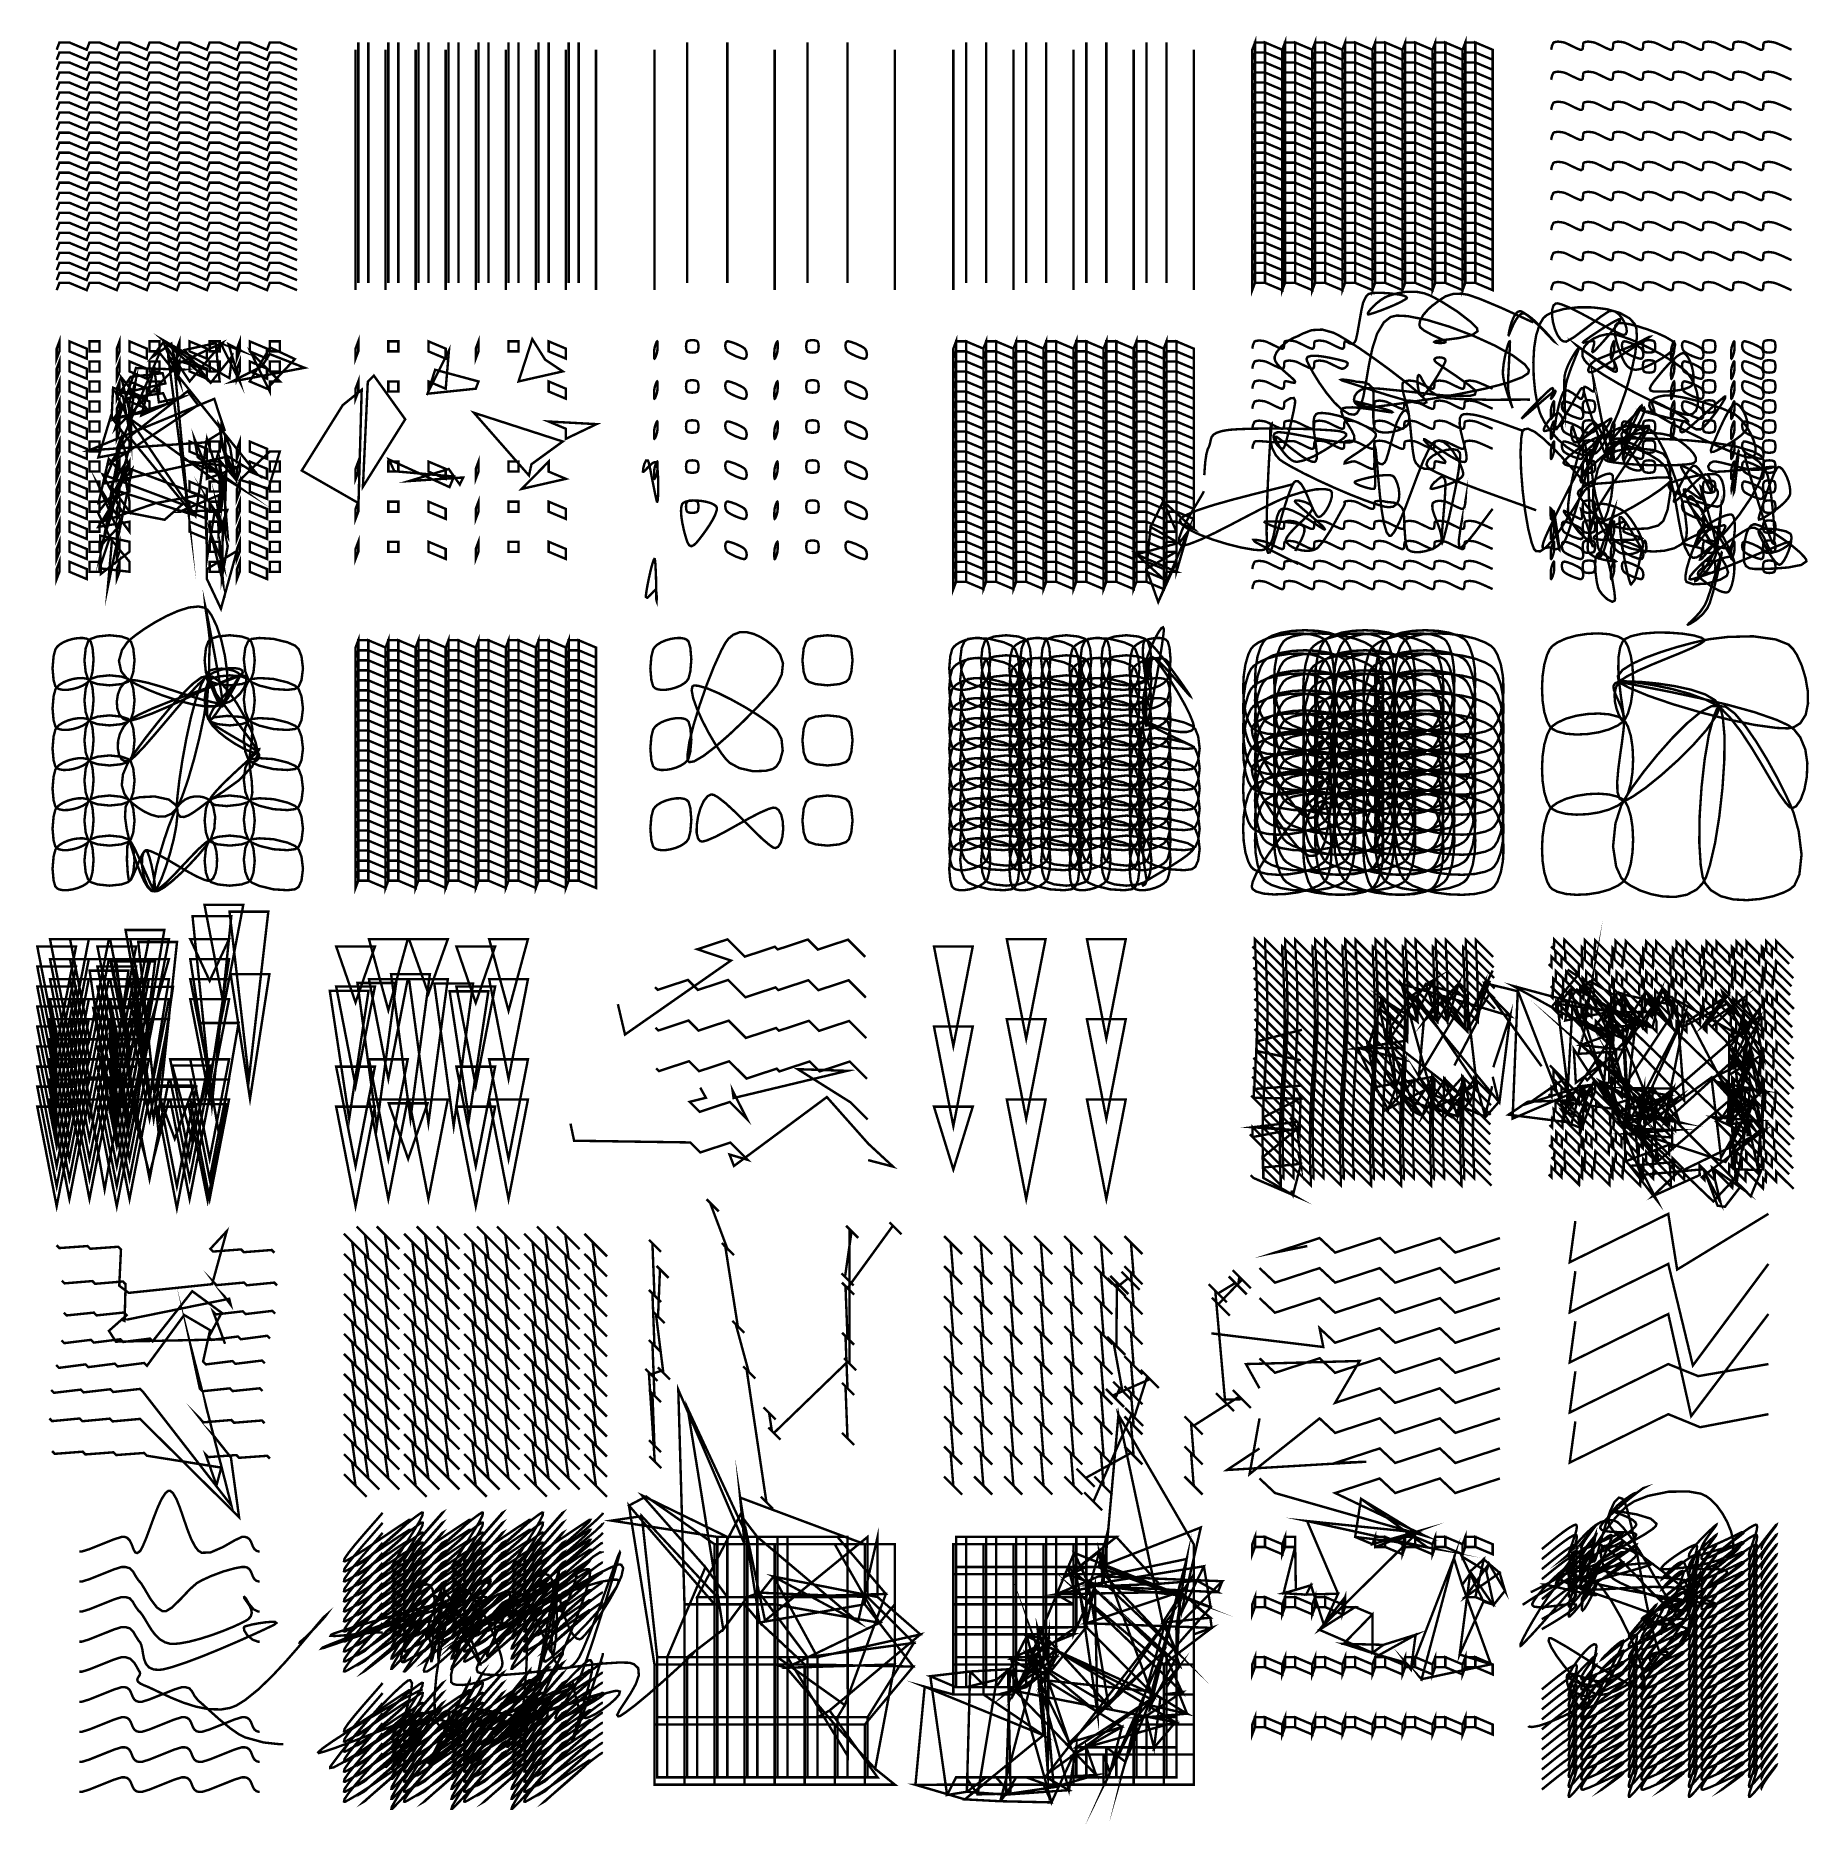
# Model space of a CAD drawing. Extents: x 0.5 to 10.7, y 0.3 to 10.6.
import ezdxf

# ---------------------------------------------------------------- set-up
doc = ezdxf.new("R2010")
doc.units = 0
doc.layers.get('0').update_dxf_attribs({"linetype": 'CONTINUOUS'})

msp = doc.modelspace()

# ---------------------------------------------------------------- linework, layer by layer
at = {"color": 0, "const_width": 0.013889}
for points in [[(0.625976, 10.4851), (0.641656, 10.5268), (0.699001, 10.5268), (0.798178, 10.4851), (0.813911, 10.5268), (0.871257, 10.5268), (0.970432, 10.4851), (0.986111, 10.5268), (1.04346, 10.5268), (1.14263, 10.4851), (1.15831, 10.5268), (1.21571, 10.5268), (1.31489, 10.4851), (1.33057, 10.5268), (1.38791, 10.5268), (1.48708, 10.4851), (1.50276, 10.5268), (1.56011, 10.5268), (1.65929, 10.4851), (1.67503, 10.5268), (1.73236, 10.5268), (1.83154, 10.4851), (1.84722, 10.5268), (1.90457, 10.5268), (2.00375, 10.4851)], [(0.625976, 10.4278), (0.641656, 10.4695), (0.699001, 10.4695), (0.798178, 10.4278), (0.813911, 10.4695), (0.871257, 10.4695), (0.970432, 10.4278), (0.986111, 10.4695), (1.04346, 10.4695), (1.14263, 10.4278), (1.15831, 10.4695), (1.21571, 10.4695), (1.31489, 10.4278), (1.33057, 10.4695), (1.38791, 10.4695), (1.48708, 10.4278), (1.50276, 10.4695), (1.56011, 10.4695), (1.65929, 10.4278), (1.67503, 10.4695), (1.73236, 10.4695), (1.83154, 10.4278), (1.84722, 10.4695), (1.90457, 10.4695), (2.00375, 10.4278)], [(2.33886, 10.4851), (2.33886, 10.4278), (2.33886, 10.3704), (2.33886, 10.3129), (2.33886, 10.2555), (2.33886, 10.1982), (2.33886, 10.1407), (2.33886, 10.0833), (2.33886, 10.026), (2.33886, 9.96847), (2.33886, 9.91114), (2.33886, 9.85374), (2.33886, 9.79622), (2.33886, 9.73887), (2.33886, 9.68153), (2.33886, 9.62403), (2.33886, 9.56668), (2.33886, 9.50933), (2.33886, 9.45182), (2.33886, 9.39442), (2.33886, 9.33708), (2.33886, 9.27957), (2.33886, 9.22222), (2.33886, 9.16487), (2.33886, 9.10736)], [(2.3546, 10.5268), (2.3546, 10.4695), (2.3546, 10.4121), (2.3546, 10.3546), (2.3546, 10.2972), (2.3546, 10.2399), (2.3546, 10.1823), (2.3546, 10.125), (2.3546, 10.0677), (2.3546, 10.0101), (2.3546, 9.95281), (2.3546, 9.8954), (2.3546, 9.83789), (2.3546, 9.78054), (2.3546, 9.72319), (2.3546, 9.66569), (2.3546, 9.60835), (2.3546, 9.551), (2.3546, 9.49349), (2.3546, 9.43608), (2.3546, 9.37875), (2.3546, 9.32124), (2.3546, 9.26389), (2.3546, 9.20654), (2.3546, 9.14903)], [(2.41211, 10.5268), (2.41211, 10.4695), (2.41211, 10.4121), (2.41211, 10.3546), (2.41211, 10.2972), (2.41211, 10.2399), (2.41211, 10.1823), (2.41211, 10.125), (2.41211, 10.0677), (2.41211, 10.0101), (2.41211, 9.95281), (2.41211, 9.8954), (2.41211, 9.83789), (2.41211, 9.78054), (2.41211, 9.72319), (2.41211, 9.66569), (2.41211, 9.60835), (2.41211, 9.551), (2.41211, 9.49349), (2.41211, 9.43608), (2.41211, 9.37875), (2.41211, 9.32124), (2.41211, 9.26389), (2.41211, 9.20654), (2.41211, 9.14903)], [(2.51112, 10.4851), (2.51112, 10.4278), (2.51112, 10.3704), (2.51112, 10.3129), (2.51112, 10.2555), (2.51112, 10.1982), (2.51112, 10.1407), (2.51112, 10.0833), (2.51112, 10.026), (2.51112, 9.96847), (2.51112, 9.91114), (2.51112, 9.85374), (2.51112, 9.79622), (2.51112, 9.73887), (2.51112, 9.68153), (2.51112, 9.62403), (2.51112, 9.56668), (2.51112, 9.50933), (2.51112, 9.45182), (2.51112, 9.39442), (2.51112, 9.33708), (2.51112, 9.27957), (2.51112, 9.22222), (2.51112, 9.16487), (2.51112, 9.10736)], [(2.52681, 10.5268), (2.52681, 10.4695), (2.52681, 10.4121), (2.52681, 10.3546), (2.52681, 10.2972), (2.52681, 10.2399), (2.52681, 10.1823), (2.52681, 10.125), (2.52681, 10.0677), (2.52681, 10.0101), (2.52681, 9.95281), (2.52681, 9.8954), (2.52681, 9.83789), (2.52681, 9.78054), (2.52681, 9.72319), (2.52681, 9.66569), (2.52681, 9.60835), (2.52681, 9.551), (2.52681, 9.49349), (2.52681, 9.43608), (2.52681, 9.37875), (2.52681, 9.32124), (2.52681, 9.26389), (2.52681, 9.20654), (2.52681, 9.14903)], [(2.58431, 10.5268), (2.58431, 10.4695), (2.58431, 10.4121), (2.58431, 10.3546), (2.58431, 10.2972), (2.58431, 10.2399), (2.58431, 10.1823), (2.58431, 10.125), (2.58431, 10.0677), (2.58431, 10.0101), (2.58431, 9.95281), (2.58431, 9.8954), (2.58431, 9.83789), (2.58431, 9.78054), (2.58431, 9.72319), (2.58431, 9.66569), (2.58431, 9.60835), (2.58431, 9.551), (2.58431, 9.49349), (2.58431, 9.43608), (2.58431, 9.37875), (2.58431, 9.32124), (2.58431, 9.26389), (2.58431, 9.20654), (2.58431, 9.14903)], [(2.68332, 10.4851), (2.68332, 10.4278), (2.68332, 10.3704), (2.68332, 10.3129), (2.68332, 10.2555), (2.68332, 10.1982), (2.68332, 10.1407), (2.68332, 10.0833), (2.68332, 10.026), (2.68332, 9.96847), (2.68332, 9.91114), (2.68332, 9.85374), (2.68332, 9.79622), (2.68332, 9.73887), (2.68332, 9.68153), (2.68332, 9.62403), (2.68332, 9.56668), (2.68332, 9.50933), (2.68332, 9.45182), (2.68332, 9.39442), (2.68332, 9.33708), (2.68332, 9.27957), (2.68332, 9.22222), (2.68332, 9.16487), (2.68332, 9.10736)], [(2.699, 10.5268), (2.699, 10.4695), (2.699, 10.4121), (2.699, 10.3546), (2.699, 10.2972), (2.699, 10.2399), (2.699, 10.1823), (2.699, 10.125), (2.699, 10.0677), (2.699, 10.0101), (2.699, 9.95281), (2.699, 9.8954), (2.699, 9.83789), (2.699, 9.78054), (2.699, 9.72319), (2.699, 9.66569), (2.699, 9.60835), (2.699, 9.551), (2.699, 9.49349), (2.699, 9.43608), (2.699, 9.37875), (2.699, 9.32124), (2.699, 9.26389), (2.699, 9.20654), (2.699, 9.14903)], [(2.75651, 10.5268), (2.75651, 10.4695), (2.75651, 10.4121), (2.75651, 10.3546), (2.75651, 10.2972), (2.75651, 10.2399), (2.75651, 10.1823), (2.75651, 10.125), (2.75651, 10.0677), (2.75651, 10.0101), (2.75651, 9.95281), (2.75651, 9.8954), (2.75651, 9.83789), (2.75651, 9.78054), (2.75651, 9.72319), (2.75651, 9.66569), (2.75651, 9.60835), (2.75651, 9.551), (2.75651, 9.49349), (2.75651, 9.43608), (2.75651, 9.37875), (2.75651, 9.32124), (2.75651, 9.26389), (2.75651, 9.20654), (2.75651, 9.14903)], [(2.85558, 10.4851), (2.85558, 10.4278), (2.85558, 10.3704), (2.85558, 10.3129), (2.85558, 10.2555), (2.85558, 10.1982), (2.85558, 10.1407), (2.85558, 10.0833), (2.85558, 10.026), (2.85558, 9.96847), (2.85558, 9.91114), (2.85558, 9.85374), (2.85558, 9.79622), (2.85558, 9.73887), (2.85558, 9.68153), (2.85558, 9.62403), (2.85558, 9.56668), (2.85558, 9.50933), (2.85558, 9.45182), (2.85558, 9.39442), (2.85558, 9.33708), (2.85558, 9.27957), (2.85558, 9.22222), (2.85558, 9.16487), (2.85558, 9.10736)], [(2.87125, 10.5268), (2.87125, 10.4695), (2.87125, 10.4121), (2.87125, 10.3546), (2.87125, 10.2972), (2.87125, 10.2399), (2.87125, 10.1823), (2.87125, 10.125), (2.87125, 10.0677), (2.87125, 10.0101), (2.87125, 9.95281), (2.87125, 9.8954), (2.87125, 9.83789), (2.87125, 9.78054), (2.87125, 9.72319), (2.87125, 9.66569), (2.87125, 9.60835), (2.87125, 9.551), (2.87125, 9.49349), (2.87125, 9.43608), (2.87125, 9.37875), (2.87125, 9.32124), (2.87125, 9.26389), (2.87125, 9.20654), (2.87125, 9.14903)], [(2.92876, 10.5268), (2.92876, 10.4695), (2.92876, 10.4121), (2.92876, 10.3546), (2.92876, 10.2972), (2.92876, 10.2399), (2.92876, 10.1823), (2.92876, 10.125), (2.92876, 10.0677), (2.92876, 10.0101), (2.92876, 9.95281), (2.92876, 9.8954), (2.92876, 9.83789), (2.92876, 9.78054), (2.92876, 9.72319), (2.92876, 9.66569), (2.92876, 9.60835), (2.92876, 9.551), (2.92876, 9.49349), (2.92876, 9.43608), (2.92876, 9.37875), (2.92876, 9.32124), (2.92876, 9.26389), (2.92876, 9.20654), (2.92876, 9.14903)], [(3.02778, 10.4851), (3.02778, 10.4278), (3.02778, 10.3704), (3.02778, 10.3129), (3.02778, 10.2555), (3.02778, 10.1982), (3.02778, 10.1407), (3.02778, 10.0833), (3.02778, 10.026), (3.02778, 9.96847), (3.02778, 9.91114), (3.02778, 9.85374), (3.02778, 9.79622), (3.02778, 9.73887), (3.02778, 9.68153), (3.02778, 9.62403), (3.02778, 9.56668), (3.02778, 9.50933), (3.02778, 9.45182), (3.02778, 9.39442), (3.02778, 9.33708), (3.02778, 9.27957), (3.02778, 9.22222), (3.02778, 9.16487), (3.02778, 9.10736)], [(3.04346, 10.5268), (3.04346, 10.4695), (3.04346, 10.4121), (3.04346, 10.3546), (3.04346, 10.2972), (3.04346, 10.2399), (3.04346, 10.1823), (3.04346, 10.125), (3.04346, 10.0677), (3.04346, 10.0101), (3.04346, 9.95281), (3.04346, 9.8954), (3.04346, 9.83789), (3.04346, 9.78054), (3.04346, 9.72319), (3.04346, 9.66569), (3.04346, 9.60835), (3.04346, 9.551), (3.04346, 9.49349), (3.04346, 9.43608), (3.04346, 9.37875), (3.04346, 9.32124), (3.04346, 9.26389), (3.04346, 9.20654), (3.04346, 9.14903)], [(3.10097, 10.5268), (3.10097, 10.4695), (3.10097, 10.4121), (3.10097, 10.3546), (3.10097, 10.2972), (3.10097, 10.2399), (3.10097, 10.1823), (3.10097, 10.125), (3.10097, 10.0677), (3.10097, 10.0101), (3.10097, 9.95281), (3.10097, 9.8954), (3.10097, 9.83789), (3.10097, 9.78054), (3.10097, 9.72319), (3.10097, 9.66569), (3.10097, 9.60835), (3.10097, 9.551), (3.10097, 9.49349), (3.10097, 9.43608), (3.10097, 9.37875), (3.10097, 9.32124), (3.10097, 9.26389), (3.10097, 9.20654), (3.10097, 9.14903)], [(3.19997, 10.4851), (3.19997, 10.4278), (3.19997, 10.3704), (3.19997, 10.3129), (3.19997, 10.2555), (3.19997, 10.1982), (3.19997, 10.1407), (3.19997, 10.0833), (3.19997, 10.026), (3.19997, 9.96847), (3.19997, 9.91114), (3.19997, 9.85374), (3.19997, 9.79622), (3.19997, 9.73887), (3.19997, 9.68153), (3.19997, 9.62403), (3.19997, 9.56668), (3.19997, 9.50933), (3.19997, 9.45182), (3.19997, 9.39442), (3.19997, 9.33708), (3.19997, 9.27957), (3.19997, 9.22222), (3.19997, 9.16487), (3.19997, 9.10736)], [(3.21571, 10.5268), (3.21571, 10.4695), (3.21571, 10.4121), (3.21571, 10.3546), (3.21571, 10.2972), (3.21571, 10.2399), (3.21571, 10.1823), (3.21571, 10.125), (3.21571, 10.0677), (3.21571, 10.0101), (3.21571, 9.95281), (3.21571, 9.8954), (3.21571, 9.83789), (3.21571, 9.78054), (3.21571, 9.72319), (3.21571, 9.66569), (3.21571, 9.60835), (3.21571, 9.551), (3.21571, 9.49349), (3.21571, 9.43608), (3.21571, 9.37875), (3.21571, 9.32124), (3.21571, 9.26389), (3.21571, 9.20654), (3.21571, 9.14903)], [(3.27322, 10.5268), (3.27322, 10.4695), (3.27322, 10.4121), (3.27322, 10.3546), (3.27322, 10.2972), (3.27322, 10.2399), (3.27322, 10.1823), (3.27322, 10.125), (3.27322, 10.0677), (3.27322, 10.0101), (3.27322, 9.95281), (3.27322, 9.8954), (3.27322, 9.83789), (3.27322, 9.78054), (3.27322, 9.72319), (3.27322, 9.66569), (3.27322, 9.60835), (3.27322, 9.551), (3.27322, 9.49349), (3.27322, 9.43608), (3.27322, 9.37875), (3.27322, 9.32124), (3.27322, 9.26389), (3.27322, 9.20654), (3.27322, 9.14903)], [(3.37224, 10.4851), (3.37224, 10.4278), (3.37224, 10.3704), (3.37224, 10.3129), (3.37224, 10.2555), (3.37224, 10.1982), (3.37224, 10.1407), (3.37224, 10.0833), (3.37224, 10.026), (3.37224, 9.96847), (3.37224, 9.91114), (3.37224, 9.85374), (3.37224, 9.79622), (3.37224, 9.73887), (3.37224, 9.68153), (3.37224, 9.62403), (3.37224, 9.56668), (3.37224, 9.50933), (3.37224, 9.45182), (3.37224, 9.39442), (3.37224, 9.33708), (3.37224, 9.27957), (3.37224, 9.22222), (3.37224, 9.16487), (3.37224, 9.10736)], [(3.38792, 10.5268), (3.38792, 10.4695), (3.38792, 10.4121), (3.38792, 10.3546), (3.38792, 10.2972), (3.38792, 10.2399), (3.38792, 10.1823), (3.38792, 10.125), (3.38792, 10.0677), (3.38792, 10.0101), (3.38792, 9.95281), (3.38792, 9.8954), (3.38792, 9.83789), (3.38792, 9.78054), (3.38792, 9.72319), (3.38792, 9.66569), (3.38792, 9.60835), (3.38792, 9.551), (3.38792, 9.49349), (3.38792, 9.43608), (3.38792, 9.37875), (3.38792, 9.32124), (3.38792, 9.26389), (3.38792, 9.20654), (3.38792, 9.14903)], [(3.44542, 10.5268), (3.44542, 10.4695), (3.44542, 10.4121), (3.44542, 10.3546), (3.44542, 10.2972), (3.44542, 10.2399), (3.44542, 10.1823), (3.44542, 10.125), (3.44542, 10.0677), (3.44542, 10.0101), (3.44542, 9.95281), (3.44542, 9.8954), (3.44542, 9.83789), (3.44542, 9.78054), (3.44542, 9.72319), (3.44542, 9.66569), (3.44542, 9.60835), (3.44542, 9.551), (3.44542, 9.49349), (3.44542, 9.43608), (3.44542, 9.37875), (3.44542, 9.32124), (3.44542, 9.26389), (3.44542, 9.20654), (3.44542, 9.14903)], [(3.54443, 10.4851), (3.54443, 10.4278), (3.54443, 10.3704), (3.54443, 10.3129), (3.54443, 10.2555), (3.54443, 10.1982), (3.54443, 10.1407), (3.54443, 10.0833), (3.54443, 10.026), (3.54443, 9.96847), (3.54443, 9.91114), (3.54443, 9.85374), (3.54443, 9.79622), (3.54443, 9.73887), (3.54443, 9.68153), (3.54443, 9.62403), (3.54443, 9.56668), (3.54443, 9.50933), (3.54443, 9.45182), (3.54443, 9.39442), (3.54443, 9.33708), (3.54443, 9.27957), (3.54443, 9.22222), (3.54443, 9.16487), (3.54443, 9.10736)], [(3.56011, 10.5268), (3.56011, 10.4695), (3.56011, 10.4121), (3.56011, 10.3546), (3.56011, 10.2972), (3.56011, 10.2399), (3.56011, 10.1823), (3.56011, 10.125), (3.56011, 10.0677), (3.56011, 10.0101), (3.56011, 9.95281), (3.56011, 9.8954), (3.56011, 9.83789), (3.56011, 9.78054), (3.56011, 9.72319), (3.56011, 9.66569), (3.56011, 9.60835), (3.56011, 9.551), (3.56011, 9.49349), (3.56011, 9.43608), (3.56011, 9.37875), (3.56011, 9.32124), (3.56011, 9.26389), (3.56011, 9.20654), (3.56011, 9.14903)], [(3.61762, 10.5268), (3.61762, 10.4695), (3.61762, 10.4121), (3.61762, 10.3546), (3.61762, 10.2972), (3.61762, 10.2399), (3.61762, 10.1823), (3.61762, 10.125), (3.61762, 10.0677), (3.61762, 10.0101), (3.61762, 9.95281), (3.61762, 9.8954), (3.61762, 9.83789), (3.61762, 9.78054), (3.61762, 9.72319), (3.61762, 9.66569), (3.61762, 9.60835), (3.61762, 9.551), (3.61762, 9.49349), (3.61762, 9.43608), (3.61762, 9.37875), (3.61762, 9.32124), (3.61762, 9.26389), (3.61762, 9.20654), (3.61762, 9.14903)], [(3.71669, 10.4851), (3.71669, 10.4278), (3.71669, 10.3704), (3.71669, 10.3129), (3.71669, 10.2555), (3.71669, 10.1982), (3.71669, 10.1407), (3.71669, 10.0833), (3.71669, 10.026), (3.71669, 9.96847), (3.71669, 9.91114), (3.71669, 9.85374), (3.71669, 9.79622), (3.71669, 9.73887), (3.71669, 9.68153), (3.71669, 9.62403), (3.71669, 9.56668), (3.71669, 9.50933), (3.71669, 9.45182), (3.71669, 9.39442), (3.71669, 9.33708), (3.71669, 9.27957), (3.71669, 9.22222), (3.71669, 9.16487), (3.71669, 9.10736)], [(4.05181, 10.4851), (4.05181, 10.4789), (4.05181, 10.4601), (4.05181, 10.4359), (4.05181, 10.4278), (4.05181, 10.4135), (4.05181, 10.3812), (4.05181, 10.3704), (4.05181, 10.3561), (4.05181, 10.3237), (4.05181, 10.3129), (4.05181, 10.2986), (4.05181, 10.2663), (4.05181, 10.2555), (4.05181, 10.2412), (4.05181, 10.209), (4.05181, 10.1982), (4.05181, 10.1838), (4.05181, 10.1515), (4.05181, 10.1407), (4.05181, 10.1264), (4.05181, 10.0941), (4.05181, 10.0833), (4.05181, 10.069), (4.05181, 10.0368), (4.05181, 10.026), (4.05181, 10.0116), (4.05181, 9.97928), (4.05181, 9.96847), (4.05181, 9.95415), (4.05181, 9.92193), (4.05181, 9.91114), (4.05181, 9.89681), (4.05181, 9.86453), (4.05181, 9.85374), (4.05181, 9.83936), (4.05181, 9.80701), (4.05181, 9.79622), (4.05181, 9.7819), (4.05181, 9.74968), (4.05181, 9.73887), (4.05181, 9.72456), (4.05181, 9.69233), (4.05181, 9.68153), (4.05181, 9.66715), (4.05181, 9.63482), (4.05181, 9.62403), (4.05181, 9.60969), (4.05181, 9.57747), (4.05181, 9.56668), (4.05181, 9.55236), (4.05181, 9.52012), (4.05181, 9.50933), (4.05181, 9.49496), (4.05181, 9.46263), (4.05181, 9.45182), (4.05181, 9.4375), (4.05181, 9.40522), (4.05181, 9.39442), (4.05181, 9.3801), (4.05181, 9.34788), (4.05181, 9.33708), (4.05181, 9.32269), (4.05181, 9.29036), (4.05181, 9.27957), (4.05181, 9.26525), (4.05181, 9.23301), (4.05181, 9.22222), (4.05181, 9.2079), (4.05181, 9.17567), (4.05181, 9.16487), (4.05181, 9.15679), (4.05181, 9.13254), (4.05181, 9.11367), (4.05181, 9.10736)], [(4.23986, 10.5268), (4.23986, 10.5206), (4.23986, 10.5017), (4.23986, 10.4775), (4.23986, 10.4695), (4.23986, 10.4551), (4.23986, 10.4229), (4.23986, 10.4121), (4.23986, 10.3977), (4.23986, 10.3654), (4.23986, 10.3546), (4.23986, 10.3403), (4.23986, 10.308), (4.23986, 10.2972), (4.23986, 10.2829), (4.23986, 10.2507), (4.23986, 10.2399), (4.23986, 10.2255), (4.23986, 10.1931), (4.23986, 10.1823), (4.23986, 10.168), (4.23986, 10.1358), (4.23986, 10.125), (4.23986, 10.1107), (4.23986, 10.0784), (4.23986, 10.0677), (4.23986, 10.0533), (4.23986, 10.0209), (4.23986, 10.0101), (4.23986, 9.99582), (4.23986, 9.9636), (4.23986, 9.95281), (4.23986, 9.93847), (4.23986, 9.90619), (4.23986, 9.8954), (4.23986, 9.88103), (4.23986, 9.84868), (4.23986, 9.83789), (4.23986, 9.82357), (4.23986, 9.79135), (4.23986, 9.78054), (4.23986, 9.76622), (4.23986, 9.734), (4.23986, 9.72319), (4.23986, 9.70882), (4.23986, 9.67649), (4.23986, 9.66569), (4.23986, 9.65136), (4.23986, 9.61914), (4.23986, 9.60835), (4.23986, 9.59403), (4.23986, 9.56179), (4.23986, 9.551), (4.23986, 9.53663), (4.23986, 9.50429), (4.23986, 9.49349), (4.23986, 9.47917), (4.23986, 9.44689), (4.23986, 9.43608), (4.23986, 9.42176), (4.23986, 9.38954), (4.23986, 9.37875), (4.23986, 9.36436), (4.23986, 9.33203), (4.23986, 9.32124), (4.23986, 9.30692), (4.23986, 9.27468), (4.23986, 9.26389), (4.23986, 9.24957), (4.23986, 9.21733), (4.23986, 9.20654), (4.23986, 9.19846), (4.23986, 9.17421), (4.23986, 9.15533), (4.23986, 9.14903)], [(4.46946, 10.5268), (4.46946, 10.5206), (4.46946, 10.5017), (4.46946, 10.4775), (4.46946, 10.4695), (4.46946, 10.4551), (4.46946, 10.4229), (4.46946, 10.4121), (4.46946, 10.3977), (4.46946, 10.3654), (4.46946, 10.3546), (4.46946, 10.3403), (4.46946, 10.308), (4.46946, 10.2972), (4.46946, 10.2829), (4.46946, 10.2507), (4.46946, 10.2399), (4.46946, 10.2255), (4.46946, 10.1931), (4.46946, 10.1823), (4.46946, 10.168), (4.46946, 10.1358), (4.46946, 10.125), (4.46946, 10.1107), (4.46946, 10.0784), (4.46946, 10.0677), (4.46946, 10.0533), (4.46946, 10.0209), (4.46946, 10.0101), (4.46946, 9.99582), (4.46946, 9.9636), (4.46946, 9.95281), (4.46946, 9.93847), (4.46946, 9.90619), (4.46946, 9.8954), (4.46946, 9.88103), (4.46946, 9.84868), (4.46946, 9.83789), (4.46946, 9.82357), (4.46946, 9.79135), (4.46946, 9.78054), (4.46946, 9.76622), (4.46946, 9.734), (4.46946, 9.72319), (4.46946, 9.70882), (4.46946, 9.67649), (4.46946, 9.66569), (4.46946, 9.65136), (4.46946, 9.61914), (4.46946, 9.60835), (4.46946, 9.59403), (4.46946, 9.56179), (4.46946, 9.551), (4.46946, 9.53663), (4.46946, 9.50429), (4.46946, 9.49349), (4.46946, 9.47917), (4.46946, 9.44689), (4.46946, 9.43608), (4.46946, 9.42176), (4.46946, 9.38954), (4.46946, 9.37875), (4.46946, 9.36436), (4.46946, 9.33203), (4.46946, 9.32124), (4.46946, 9.30692), (4.46946, 9.27468), (4.46946, 9.26389), (4.46946, 9.24957), (4.46946, 9.21733), (4.46946, 9.20654), (4.46946, 9.19846), (4.46946, 9.17421), (4.46946, 9.15533), (4.46946, 9.14903)], [(4.74067, 10.4851), (4.74067, 10.4789), (4.74067, 10.4601), (4.74067, 10.4359), (4.74067, 10.4278), (4.74067, 10.4135), (4.74067, 10.3812), (4.74067, 10.3704), (4.74067, 10.3561), (4.74067, 10.3237), (4.74067, 10.3129), (4.74067, 10.2986), (4.74067, 10.2663), (4.74067, 10.2555), (4.74067, 10.2412), (4.74067, 10.209), (4.74067, 10.1982), (4.74067, 10.1838), (4.74067, 10.1515), (4.74067, 10.1407), (4.74067, 10.1264), (4.74067, 10.0941), (4.74067, 10.0833), (4.74067, 10.069), (4.74067, 10.0368), (4.74067, 10.026), (4.74067, 10.0116), (4.74067, 9.97928), (4.74067, 9.96847), (4.74067, 9.95415), (4.74067, 9.92193), (4.74067, 9.91114), (4.74067, 9.89681), (4.74067, 9.86453), (4.74067, 9.85374), (4.74067, 9.83936), (4.74067, 9.80701), (4.74067, 9.79622), (4.74067, 9.7819), (4.74067, 9.74968), (4.74067, 9.73887), (4.74067, 9.72456), (4.74067, 9.69233), (4.74067, 9.68153), (4.74067, 9.66715), (4.74067, 9.63482), (4.74067, 9.62403), (4.74067, 9.60969), (4.74067, 9.57747), (4.74067, 9.56668), (4.74067, 9.55236), (4.74067, 9.52012), (4.74067, 9.50933), (4.74067, 9.49496), (4.74067, 9.46263), (4.74067, 9.45182), (4.74067, 9.4375), (4.74067, 9.40522), (4.74067, 9.39442), (4.74067, 9.3801), (4.74067, 9.34788), (4.74067, 9.33708), (4.74067, 9.32269), (4.74067, 9.29036), (4.74067, 9.27957), (4.74067, 9.26525), (4.74067, 9.23301), (4.74067, 9.22222), (4.74067, 9.2079), (4.74067, 9.17567), (4.74067, 9.16487), (4.74067, 9.15679), (4.74067, 9.13254), (4.74067, 9.11367), (4.74067, 9.10736)], [(4.92876, 10.5268), (4.92876, 10.5206), (4.92876, 10.5017), (4.92876, 10.4775), (4.92876, 10.4695), (4.92876, 10.4551), (4.92876, 10.4229), (4.92876, 10.4121), (4.92876, 10.3977), (4.92876, 10.3654), (4.92876, 10.3546), (4.92876, 10.3403), (4.92876, 10.308), (4.92876, 10.2972), (4.92876, 10.2829), (4.92876, 10.2507), (4.92876, 10.2399), (4.92876, 10.2255), (4.92876, 10.1931), (4.92876, 10.1823), (4.92876, 10.168), (4.92876, 10.1358), (4.92876, 10.125), (4.92876, 10.1107), (4.92876, 10.0784), (4.92876, 10.0677), (4.92876, 10.0533), (4.92876, 10.0209), (4.92876, 10.0101), (4.92876, 9.99582), (4.92876, 9.9636), (4.92876, 9.95281), (4.92876, 9.93847), (4.92876, 9.90619), (4.92876, 9.8954), (4.92876, 9.88103), (4.92876, 9.84868), (4.92876, 9.83789), (4.92876, 9.82357), (4.92876, 9.79135), (4.92876, 9.78054), (4.92876, 9.76622), (4.92876, 9.734), (4.92876, 9.72319), (4.92876, 9.70882), (4.92876, 9.67649), (4.92876, 9.66569), (4.92876, 9.65136), (4.92876, 9.61914), (4.92876, 9.60835), (4.92876, 9.59403), (4.92876, 9.56179), (4.92876, 9.551), (4.92876, 9.53663), (4.92876, 9.50429), (4.92876, 9.49349), (4.92876, 9.47917), (4.92876, 9.44689), (4.92876, 9.43608), (4.92876, 9.42176), (4.92876, 9.38954), (4.92876, 9.37875), (4.92876, 9.36436), (4.92876, 9.33203), (4.92876, 9.32124), (4.92876, 9.30692), (4.92876, 9.27468), (4.92876, 9.26389), (4.92876, 9.24957), (4.92876, 9.21733), (4.92876, 9.20654), (4.92876, 9.19846), (4.92876, 9.17421), (4.92876, 9.15533), (4.92876, 9.14903)], [(5.15831, 10.5268), (5.15831, 10.5206), (5.15831, 10.5017), (5.15831, 10.4775), (5.15831, 10.4695), (5.15831, 10.4551), (5.15831, 10.4229), (5.15831, 10.4121), (5.15831, 10.3977), (5.15831, 10.3654), (5.15831, 10.3546), (5.15831, 10.3403), (5.15831, 10.308), (5.15831, 10.2972), (5.15831, 10.2829), (5.15831, 10.2507), (5.15831, 10.2399), (5.15831, 10.2255), (5.15831, 10.1931), (5.15831, 10.1823), (5.15831, 10.168), (5.15831, 10.1358), (5.15831, 10.125), (5.15831, 10.1107), (5.15831, 10.0784), (5.15831, 10.0677), (5.15831, 10.0533), (5.15831, 10.0209), (5.15831, 10.0101), (5.15831, 9.99582), (5.15831, 9.9636), (5.15831, 9.95281), (5.15831, 9.93847), (5.15831, 9.90619), (5.15831, 9.8954), (5.15831, 9.88103), (5.15831, 9.84868), (5.15831, 9.83789), (5.15831, 9.82357), (5.15831, 9.79135), (5.15831, 9.78054), (5.15831, 9.76622), (5.15831, 9.734), (5.15831, 9.72319), (5.15831, 9.70882), (5.15831, 9.67649), (5.15831, 9.66569), (5.15831, 9.65136), (5.15831, 9.61914), (5.15831, 9.60835), (5.15831, 9.59403), (5.15831, 9.56179), (5.15831, 9.551), (5.15831, 9.53663), (5.15831, 9.50429), (5.15831, 9.49349), (5.15831, 9.47917), (5.15831, 9.44689), (5.15831, 9.43608), (5.15831, 9.42176), (5.15831, 9.38954), (5.15831, 9.37875), (5.15831, 9.36436), (5.15831, 9.33203), (5.15831, 9.32124), (5.15831, 9.30692), (5.15831, 9.27468), (5.15831, 9.26389), (5.15831, 9.24957), (5.15831, 9.21733), (5.15831, 9.20654), (5.15831, 9.19846), (5.15831, 9.17421), (5.15831, 9.15533), (5.15831, 9.14903)], [(5.42958, 10.4851), (5.42958, 10.4789), (5.42958, 10.4601), (5.42958, 10.4359), (5.42958, 10.4278), (5.42958, 10.4135), (5.42958, 10.3812), (5.42958, 10.3704), (5.42958, 10.3561), (5.42958, 10.3237), (5.42958, 10.3129), (5.42958, 10.2986), (5.42958, 10.2663), (5.42958, 10.2555), (5.42958, 10.2412), (5.42958, 10.209), (5.42958, 10.1982), (5.42958, 10.1838), (5.42958, 10.1515), (5.42958, 10.1407), (5.42958, 10.1264), (5.42958, 10.0941), (5.42958, 10.0833), (5.42958, 10.069), (5.42958, 10.0368), (5.42958, 10.026), (5.42958, 10.0116), (5.42958, 9.97928), (5.42958, 9.96847), (5.42958, 9.95415), (5.42958, 9.92193), (5.42958, 9.91114), (5.42958, 9.89681), (5.42958, 9.86453), (5.42958, 9.85374), (5.42958, 9.83936), (5.42958, 9.80701), (5.42958, 9.79622), (5.42958, 9.7819), (5.42958, 9.74968), (5.42958, 9.73887), (5.42958, 9.72456), (5.42958, 9.69233), (5.42958, 9.68153), (5.42958, 9.66715), (5.42958, 9.63482), (5.42958, 9.62403), (5.42958, 9.60969), (5.42958, 9.57747), (5.42958, 9.56668), (5.42958, 9.55236), (5.42958, 9.52012), (5.42958, 9.50933), (5.42958, 9.49496), (5.42958, 9.46263), (5.42958, 9.45182), (5.42958, 9.4375), (5.42958, 9.40522), (5.42958, 9.39442), (5.42958, 9.3801), (5.42958, 9.34788), (5.42958, 9.33708), (5.42958, 9.32269), (5.42958, 9.29036), (5.42958, 9.27957), (5.42958, 9.26525), (5.42958, 9.23301), (5.42958, 9.22222), (5.42958, 9.2079), (5.42958, 9.17567), (5.42958, 9.16487), (5.42958, 9.15679), (5.42958, 9.13254), (5.42958, 9.11367), (5.42958, 9.10736)], [(5.76486, 10.4851), (5.76486, 10.4789), (5.76486, 10.4601), (5.76486, 10.4359), (5.76486, 10.4278), (5.76486, 10.4135), (5.76486, 10.3812), (5.76486, 10.3704), (5.76486, 10.3561), (5.76486, 10.3237), (5.76486, 10.3129), (5.76486, 10.2986), (5.76486, 10.2663), (5.76486, 10.2555), (5.76486, 10.2412), (5.76486, 10.209), (5.76486, 10.1982), (5.76486, 10.1838), (5.76486, 10.1515), (5.76486, 10.1407), (5.76486, 10.1264), (5.76486, 10.0941), (5.76486, 10.0833), (5.76486, 10.069), (5.76486, 10.0368), (5.76486, 10.026), (5.76486, 10.0116), (5.76486, 9.97928), (5.76486, 9.96847), (5.76486, 9.95415), (5.76486, 9.92193), (5.76486, 9.91114), (5.76486, 9.89681), (5.76486, 9.86453), (5.76486, 9.85374), (5.76486, 9.83936), (5.76486, 9.80701), (5.76486, 9.79622), (5.76486, 9.7819), (5.76486, 9.74968), (5.76486, 9.73887), (5.76486, 9.72456), (5.76486, 9.69233), (5.76486, 9.68153), (5.76486, 9.66715), (5.76486, 9.63482), (5.76486, 9.62403), (5.76486, 9.60969), (5.76486, 9.57747), (5.76486, 9.56668), (5.76486, 9.55236), (5.76486, 9.52012), (5.76486, 9.50933), (5.76486, 9.49496), (5.76486, 9.46263), (5.76486, 9.45182), (5.76486, 9.4375), (5.76486, 9.40522), (5.76486, 9.39442), (5.76486, 9.3801), (5.76486, 9.34788), (5.76486, 9.33708), (5.76486, 9.32269), (5.76486, 9.29036), (5.76486, 9.27957), (5.76486, 9.26525), (5.76486, 9.23301), (5.76486, 9.22222), (5.76486, 9.2079), (5.76486, 9.17567), (5.76486, 9.16487), (5.76486, 9.15679), (5.76486, 9.13254), (5.76486, 9.11367), (5.76486, 9.10736)], [(5.83789, 10.5268), (5.83789, 10.5206), (5.83789, 10.5017), (5.83789, 10.4775), (5.83789, 10.4695), (5.83789, 10.4551), (5.83789, 10.4229), (5.83789, 10.4121), (5.83789, 10.3977), (5.83789, 10.3654), (5.83789, 10.3546), (5.83789, 10.3403), (5.83789, 10.308), (5.83789, 10.2972), (5.83789, 10.2829), (5.83789, 10.2507), (5.83789, 10.2399), (5.83789, 10.2255), (5.83789, 10.1931), (5.83789, 10.1823), (5.83789, 10.168), (5.83789, 10.1358), (5.83789, 10.125), (5.83789, 10.1107), (5.83789, 10.0784), (5.83789, 10.0677), (5.83789, 10.0533), (5.83789, 10.0209), (5.83789, 10.0101), (5.83789, 9.99582), (5.83789, 9.9636), (5.83789, 9.95281), (5.83789, 9.93847), (5.83789, 9.90619), (5.83789, 9.8954), (5.83789, 9.88103), (5.83789, 9.84868), (5.83789, 9.83789), (5.83789, 9.82357), (5.83789, 9.79135), (5.83789, 9.78054), (5.83789, 9.76622), (5.83789, 9.734), (5.83789, 9.72319), (5.83789, 9.70882), (5.83789, 9.67649), (5.83789, 9.66569), (5.83789, 9.65136), (5.83789, 9.61914), (5.83789, 9.60835), (5.83789, 9.59403), (5.83789, 9.56179), (5.83789, 9.551), (5.83789, 9.53663), (5.83789, 9.50429), (5.83789, 9.49349), (5.83789, 9.47917), (5.83789, 9.44689), (5.83789, 9.43608), (5.83789, 9.42176), (5.83789, 9.38954), (5.83789, 9.37875), (5.83789, 9.36436), (5.83789, 9.33203), (5.83789, 9.32124), (5.83789, 9.30692), (5.83789, 9.27468), (5.83789, 9.26389), (5.83789, 9.24957), (5.83789, 9.21733), (5.83789, 9.20654), (5.83789, 9.19846), (5.83789, 9.17421), (5.83789, 9.15533), (5.83789, 9.14903)], [(5.95281, 10.5268), (5.95281, 10.5206), (5.95281, 10.5017), (5.95281, 10.4775), (5.95281, 10.4695), (5.95281, 10.4551), (5.95281, 10.4229), (5.95281, 10.4121), (5.95281, 10.3977), (5.95281, 10.3654), (5.95281, 10.3546), (5.95281, 10.3403), (5.95281, 10.308), (5.95281, 10.2972), (5.95281, 10.2829), (5.95281, 10.2507), (5.95281, 10.2399), (5.95281, 10.2255), (5.95281, 10.1931), (5.95281, 10.1823), (5.95281, 10.168), (5.95281, 10.1358), (5.95281, 10.125), (5.95281, 10.1107), (5.95281, 10.0784), (5.95281, 10.0677), (5.95281, 10.0533), (5.95281, 10.0209), (5.95281, 10.0101), (5.95281, 9.99582), (5.95281, 9.9636), (5.95281, 9.95281), (5.95281, 9.93847), (5.95281, 9.90619), (5.95281, 9.8954), (5.95281, 9.88103), (5.95281, 9.84868), (5.95281, 9.83789), (5.95281, 9.82357), (5.95281, 9.79135), (5.95281, 9.78054), (5.95281, 9.76622), (5.95281, 9.734), (5.95281, 9.72319), (5.95281, 9.70882), (5.95281, 9.67649), (5.95281, 9.66569), (5.95281, 9.65136), (5.95281, 9.61914), (5.95281, 9.60835), (5.95281, 9.59403), (5.95281, 9.56179), (5.95281, 9.551), (5.95281, 9.53663), (5.95281, 9.50429), (5.95281, 9.49349), (5.95281, 9.47917), (5.95281, 9.44689), (5.95281, 9.43608), (5.95281, 9.42176), (5.95281, 9.38954), (5.95281, 9.37875), (5.95281, 9.36436), (5.95281, 9.33203), (5.95281, 9.32124), (5.95281, 9.30692), (5.95281, 9.27468), (5.95281, 9.26389), (5.95281, 9.24957), (5.95281, 9.21733), (5.95281, 9.20654), (5.95281, 9.19846), (5.95281, 9.17421), (5.95281, 9.15533), (5.95281, 9.14903)], [(6.10932, 10.4851), (6.10932, 10.4789), (6.10932, 10.4601), (6.10932, 10.4359), (6.10932, 10.4278), (6.10932, 10.4135), (6.10932, 10.3812), (6.10932, 10.3704), (6.10932, 10.3561), (6.10932, 10.3237), (6.10932, 10.3129), (6.10932, 10.2986), (6.10932, 10.2663), (6.10932, 10.2555), (6.10932, 10.2412), (6.10932, 10.209), (6.10932, 10.1982), (6.10932, 10.1838), (6.10932, 10.1515), (6.10932, 10.1407), (6.10932, 10.1264), (6.10932, 10.0941), (6.10932, 10.0833), (6.10932, 10.069), (6.10932, 10.0368), (6.10932, 10.026), (6.10932, 10.0116), (6.10932, 9.97928), (6.10932, 9.96847), (6.10932, 9.95415), (6.10932, 9.92193), (6.10932, 9.91114), (6.10932, 9.89681), (6.10932, 9.86453), (6.10932, 9.85374), (6.10932, 9.83936), (6.10932, 9.80701), (6.10932, 9.79622), (6.10932, 9.7819), (6.10932, 9.74968), (6.10932, 9.73887), (6.10932, 9.72456), (6.10932, 9.69233), (6.10932, 9.68153), (6.10932, 9.66715), (6.10932, 9.63482), (6.10932, 9.62403), (6.10932, 9.60969), (6.10932, 9.57747), (6.10932, 9.56668), (6.10932, 9.55236), (6.10932, 9.52012), (6.10932, 9.50933), (6.10932, 9.49496), (6.10932, 9.46263), (6.10932, 9.45182), (6.10932, 9.4375), (6.10932, 9.40522), (6.10932, 9.39442), (6.10932, 9.3801), (6.10932, 9.34788), (6.10932, 9.33708), (6.10932, 9.32269), (6.10932, 9.29036), (6.10932, 9.27957), (6.10932, 9.26525), (6.10932, 9.23301), (6.10932, 9.22222), (6.10932, 9.2079), (6.10932, 9.17567), (6.10932, 9.16487), (6.10932, 9.15679), (6.10932, 9.13254), (6.10932, 9.11367), (6.10932, 9.10736)], [(6.18235, 10.5268), (6.18235, 10.5206), (6.18235, 10.5017), (6.18235, 10.4775), (6.18235, 10.4695), (6.18235, 10.4551), (6.18235, 10.4229), (6.18235, 10.4121), (6.18235, 10.3977), (6.18235, 10.3654), (6.18235, 10.3546), (6.18235, 10.3403), (6.18235, 10.308), (6.18235, 10.2972), (6.18235, 10.2829), (6.18235, 10.2507), (6.18235, 10.2399), (6.18235, 10.2255), (6.18235, 10.1931), (6.18235, 10.1823), (6.18235, 10.168), (6.18235, 10.1358), (6.18235, 10.125), (6.18235, 10.1107), (6.18235, 10.0784), (6.18235, 10.0677), (6.18235, 10.0533), (6.18235, 10.0209), (6.18235, 10.0101), (6.18235, 9.99582), (6.18235, 9.9636), (6.18235, 9.95281), (6.18235, 9.93847), (6.18235, 9.90619), (6.18235, 9.8954), (6.18235, 9.88103), (6.18235, 9.84868), (6.18235, 9.83789), (6.18235, 9.82357), (6.18235, 9.79135), (6.18235, 9.78054), (6.18235, 9.76622), (6.18235, 9.734), (6.18235, 9.72319), (6.18235, 9.70882), (6.18235, 9.67649), (6.18235, 9.66569), (6.18235, 9.65136), (6.18235, 9.61914), (6.18235, 9.60835), (6.18235, 9.59403), (6.18235, 9.56179), (6.18235, 9.551), (6.18235, 9.53663), (6.18235, 9.50429), (6.18235, 9.49349), (6.18235, 9.47917), (6.18235, 9.44689), (6.18235, 9.43608), (6.18235, 9.42176), (6.18235, 9.38954), (6.18235, 9.37875), (6.18235, 9.36436), (6.18235, 9.33203), (6.18235, 9.32124), (6.18235, 9.30692), (6.18235, 9.27468), (6.18235, 9.26389), (6.18235, 9.24957), (6.18235, 9.21733), (6.18235, 9.20654), (6.18235, 9.19846), (6.18235, 9.17421), (6.18235, 9.15533), (6.18235, 9.14903)], [(6.29719, 10.5268), (6.29719, 10.5206), (6.29719, 10.5017), (6.29719, 10.4775), (6.29719, 10.4695), (6.29719, 10.4551), (6.29719, 10.4229), (6.29719, 10.4121), (6.29719, 10.3977), (6.29719, 10.3654), (6.29719, 10.3546), (6.29719, 10.3403), (6.29719, 10.308), (6.29719, 10.2972), (6.29719, 10.2829), (6.29719, 10.2507), (6.29719, 10.2399), (6.29719, 10.2255), (6.29719, 10.1931), (6.29719, 10.1823), (6.29719, 10.168), (6.29719, 10.1358), (6.29719, 10.125), (6.29719, 10.1107), (6.29719, 10.0784), (6.29719, 10.0677), (6.29719, 10.0533), (6.29719, 10.0209), (6.29719, 10.0101), (6.29719, 9.99582), (6.29719, 9.9636), (6.29719, 9.95281), (6.29719, 9.93847), (6.29719, 9.90619), (6.29719, 9.8954), (6.29719, 9.88103), (6.29719, 9.84868), (6.29719, 9.83789), (6.29719, 9.82357), (6.29719, 9.79135), (6.29719, 9.78054), (6.29719, 9.76622), (6.29719, 9.734), (6.29719, 9.72319), (6.29719, 9.70882), (6.29719, 9.67649), (6.29719, 9.66569), (6.29719, 9.65136), (6.29719, 9.61914), (6.29719, 9.60835), (6.29719, 9.59403), (6.29719, 9.56179), (6.29719, 9.551), (6.29719, 9.53663), (6.29719, 9.50429), (6.29719, 9.49349), (6.29719, 9.47917), (6.29719, 9.44689), (6.29719, 9.43608), (6.29719, 9.42176), (6.29719, 9.38954), (6.29719, 9.37875), (6.29719, 9.36436), (6.29719, 9.33203), (6.29719, 9.32124), (6.29719, 9.30692), (6.29719, 9.27468), (6.29719, 9.26389), (6.29719, 9.24957), (6.29719, 9.21733), (6.29719, 9.20654), (6.29719, 9.19846), (6.29719, 9.17421), (6.29719, 9.15533), (6.29719, 9.14903)], [(6.45378, 10.4851), (6.45378, 10.4789), (6.45378, 10.4601), (6.45378, 10.4359), (6.45378, 10.4278), (6.45378, 10.4135), (6.45378, 10.3812), (6.45378, 10.3704), (6.45378, 10.3561), (6.45378, 10.3237), (6.45378, 10.3129), (6.45378, 10.2986), (6.45378, 10.2663), (6.45378, 10.2555), (6.45378, 10.2412), (6.45378, 10.209), (6.45378, 10.1982), (6.45378, 10.1838), (6.45378, 10.1515), (6.45378, 10.1407), (6.45378, 10.1264), (6.45378, 10.0941), (6.45378, 10.0833), (6.45378, 10.069), (6.45378, 10.0368), (6.45378, 10.026), (6.45378, 10.0116), (6.45378, 9.97928), (6.45378, 9.96847), (6.45378, 9.95415), (6.45378, 9.92193), (6.45378, 9.91114), (6.45378, 9.89681), (6.45378, 9.86453), (6.45378, 9.85374), (6.45378, 9.83936), (6.45378, 9.80701), (6.45378, 9.79622), (6.45378, 9.7819), (6.45378, 9.74968), (6.45378, 9.73887), (6.45378, 9.72456), (6.45378, 9.69233), (6.45378, 9.68153), (6.45378, 9.66715), (6.45378, 9.63482), (6.45378, 9.62403), (6.45378, 9.60969), (6.45378, 9.57747), (6.45378, 9.56668), (6.45378, 9.55236), (6.45378, 9.52012), (6.45378, 9.50933), (6.45378, 9.49496), (6.45378, 9.46263), (6.45378, 9.45182), (6.45378, 9.4375), (6.45378, 9.40522), (6.45378, 9.39442), (6.45378, 9.3801), (6.45378, 9.34788), (6.45378, 9.33708), (6.45378, 9.32269), (6.45378, 9.29036), (6.45378, 9.27957), (6.45378, 9.26525), (6.45378, 9.23301), (6.45378, 9.22222), (6.45378, 9.2079), (6.45378, 9.17567), (6.45378, 9.16487), (6.45378, 9.15679), (6.45378, 9.13254), (6.45378, 9.11367), (6.45378, 9.10736)], [(6.52681, 10.5268), (6.52681, 10.5206), (6.52681, 10.5017), (6.52681, 10.4775), (6.52681, 10.4695), (6.52681, 10.4551), (6.52681, 10.4229), (6.52681, 10.4121), (6.52681, 10.3977), (6.52681, 10.3654), (6.52681, 10.3546), (6.52681, 10.3403), (6.52681, 10.308), (6.52681, 10.2972), (6.52681, 10.2829), (6.52681, 10.2507), (6.52681, 10.2399), (6.52681, 10.2255), (6.52681, 10.1931), (6.52681, 10.1823), (6.52681, 10.168), (6.52681, 10.1358), (6.52681, 10.125), (6.52681, 10.1107), (6.52681, 10.0784), (6.52681, 10.0677), (6.52681, 10.0533), (6.52681, 10.0209), (6.52681, 10.0101), (6.52681, 9.99582), (6.52681, 9.9636), (6.52681, 9.95281), (6.52681, 9.93847), (6.52681, 9.90619), (6.52681, 9.8954), (6.52681, 9.88103), (6.52681, 9.84868), (6.52681, 9.83789), (6.52681, 9.82357), (6.52681, 9.79135), (6.52681, 9.78054), (6.52681, 9.76622), (6.52681, 9.734), (6.52681, 9.72319), (6.52681, 9.70882), (6.52681, 9.67649), (6.52681, 9.66569), (6.52681, 9.65136), (6.52681, 9.61914), (6.52681, 9.60835), (6.52681, 9.59403), (6.52681, 9.56179), (6.52681, 9.551), (6.52681, 9.53663), (6.52681, 9.50429), (6.52681, 9.49349), (6.52681, 9.47917), (6.52681, 9.44689), (6.52681, 9.43608), (6.52681, 9.42176), (6.52681, 9.38954), (6.52681, 9.37875), (6.52681, 9.36436), (6.52681, 9.33203), (6.52681, 9.32124), (6.52681, 9.30692), (6.52681, 9.27468), (6.52681, 9.26389), (6.52681, 9.24957), (6.52681, 9.21733), (6.52681, 9.20654), (6.52681, 9.19846), (6.52681, 9.17421), (6.52681, 9.15533), (6.52681, 9.14903)], [(6.64165, 10.5268), (6.64165, 10.5206), (6.64165, 10.5017), (6.64165, 10.4775), (6.64165, 10.4695), (6.64165, 10.4551), (6.64165, 10.4229), (6.64165, 10.4121), (6.64165, 10.3977), (6.64165, 10.3654), (6.64165, 10.3546), (6.64165, 10.3403), (6.64165, 10.308), (6.64165, 10.2972), (6.64165, 10.2829), (6.64165, 10.2507), (6.64165, 10.2399), (6.64165, 10.2255), (6.64165, 10.1931), (6.64165, 10.1823), (6.64165, 10.168), (6.64165, 10.1358), (6.64165, 10.125), (6.64165, 10.1107), (6.64165, 10.0784), (6.64165, 10.0677), (6.64165, 10.0533), (6.64165, 10.0209), (6.64165, 10.0101), (6.64165, 9.99582), (6.64165, 9.9636), (6.64165, 9.95281), (6.64165, 9.93847), (6.64165, 9.90619), (6.64165, 9.8954), (6.64165, 9.88103), (6.64165, 9.84868), (6.64165, 9.83789), (6.64165, 9.82357), (6.64165, 9.79135), (6.64165, 9.78054), (6.64165, 9.76622), (6.64165, 9.734), (6.64165, 9.72319), (6.64165, 9.70882), (6.64165, 9.67649), (6.64165, 9.66569), (6.64165, 9.65136), (6.64165, 9.61914), (6.64165, 9.60835), (6.64165, 9.59403), (6.64165, 9.56179), (6.64165, 9.551), (6.64165, 9.53663), (6.64165, 9.50429), (6.64165, 9.49349), (6.64165, 9.47917), (6.64165, 9.44689), (6.64165, 9.43608), (6.64165, 9.42176), (6.64165, 9.38954), (6.64165, 9.37875), (6.64165, 9.36436), (6.64165, 9.33203), (6.64165, 9.32124), (6.64165, 9.30692), (6.64165, 9.27468), (6.64165, 9.26389), (6.64165, 9.24957), (6.64165, 9.21733), (6.64165, 9.20654), (6.64165, 9.19846), (6.64165, 9.17421), (6.64165, 9.15533), (6.64165, 9.14903)], [(6.79818, 10.4851), (6.79818, 10.4789), (6.79818, 10.4601), (6.79818, 10.4359), (6.79818, 10.4278), (6.79818, 10.4135), (6.79818, 10.3812), (6.79818, 10.3704), (6.79818, 10.3561), (6.79818, 10.3237), (6.79818, 10.3129), (6.79818, 10.2986), (6.79818, 10.2663), (6.79818, 10.2555), (6.79818, 10.2412), (6.79818, 10.209), (6.79818, 10.1982), (6.79818, 10.1838), (6.79818, 10.1515), (6.79818, 10.1407), (6.79818, 10.1264), (6.79818, 10.0941), (6.79818, 10.0833), (6.79818, 10.069), (6.79818, 10.0368), (6.79818, 10.026), (6.79818, 10.0116), (6.79818, 9.97928), (6.79818, 9.96847), (6.79818, 9.95415), (6.79818, 9.92193), (6.79818, 9.91114), (6.79818, 9.89681), (6.79818, 9.86453), (6.79818, 9.85374), (6.79818, 9.83936), (6.79818, 9.80701), (6.79818, 9.79622), (6.79818, 9.7819), (6.79818, 9.74968), (6.79818, 9.73887), (6.79818, 9.72456), (6.79818, 9.69233), (6.79818, 9.68153), (6.79818, 9.66715), (6.79818, 9.63482), (6.79818, 9.62403), (6.79818, 9.60969), (6.79818, 9.57747), (6.79818, 9.56668), (6.79818, 9.55236), (6.79818, 9.52012), (6.79818, 9.50933), (6.79818, 9.49496), (6.79818, 9.46263), (6.79818, 9.45182), (6.79818, 9.4375), (6.79818, 9.40522), (6.79818, 9.39442), (6.79818, 9.3801), (6.79818, 9.34788), (6.79818, 9.33708), (6.79818, 9.32269), (6.79818, 9.29036), (6.79818, 9.27957), (6.79818, 9.26525), (6.79818, 9.23301), (6.79818, 9.22222), (6.79818, 9.2079), (6.79818, 9.17567), (6.79818, 9.16487), (6.79818, 9.15679), (6.79818, 9.13254), (6.79818, 9.11367), (6.79818, 9.10736)], [(6.87125, 10.5268), (6.87125, 10.5206), (6.87125, 10.5017), (6.87125, 10.4775), (6.87125, 10.4695), (6.87125, 10.4551), (6.87125, 10.4229), (6.87125, 10.4121), (6.87125, 10.3977), (6.87125, 10.3654), (6.87125, 10.3546), (6.87125, 10.3403), (6.87125, 10.308), (6.87125, 10.2972), (6.87125, 10.2829), (6.87125, 10.2507), (6.87125, 10.2399), (6.87125, 10.2255), (6.87125, 10.1931), (6.87125, 10.1823), (6.87125, 10.168), (6.87125, 10.1358), (6.87125, 10.125), (6.87125, 10.1107), (6.87125, 10.0784), (6.87125, 10.0677), (6.87125, 10.0533), (6.87125, 10.0209), (6.87125, 10.0101), (6.87125, 9.99582), (6.87125, 9.9636), (6.87125, 9.95281), (6.87125, 9.93847), (6.87125, 9.90619), (6.87125, 9.8954), (6.87125, 9.88103), (6.87125, 9.84868), (6.87125, 9.83789), (6.87125, 9.82357), (6.87125, 9.79135), (6.87125, 9.78054), (6.87125, 9.76622), (6.87125, 9.734), (6.87125, 9.72319), (6.87125, 9.70882), (6.87125, 9.67649), (6.87125, 9.66569), (6.87125, 9.65136), (6.87125, 9.61914), (6.87125, 9.60835), (6.87125, 9.59403), (6.87125, 9.56179), (6.87125, 9.551), (6.87125, 9.53663), (6.87125, 9.50429), (6.87125, 9.49349), (6.87125, 9.47917), (6.87125, 9.44689), (6.87125, 9.43608), (6.87125, 9.42176), (6.87125, 9.38954), (6.87125, 9.37875), (6.87125, 9.36436), (6.87125, 9.33203), (6.87125, 9.32124), (6.87125, 9.30692), (6.87125, 9.27468), (6.87125, 9.26389), (6.87125, 9.24957), (6.87125, 9.21733), (6.87125, 9.20654), (6.87125, 9.19846), (6.87125, 9.17421), (6.87125, 9.15533), (6.87125, 9.14903)], [(6.98611, 10.5268), (6.98611, 10.5206), (6.98611, 10.5017), (6.98611, 10.4775), (6.98611, 10.4695), (6.98611, 10.4551), (6.98611, 10.4229), (6.98611, 10.4121), (6.98611, 10.3977), (6.98611, 10.3654), (6.98611, 10.3546), (6.98611, 10.3403), (6.98611, 10.308), (6.98611, 10.2972), (6.98611, 10.2829), (6.98611, 10.2507), (6.98611, 10.2399), (6.98611, 10.2255), (6.98611, 10.1931), (6.98611, 10.1823), (6.98611, 10.168), (6.98611, 10.1358), (6.98611, 10.125), (6.98611, 10.1107), (6.98611, 10.0784), (6.98611, 10.0677), (6.98611, 10.0533), (6.98611, 10.0209), (6.98611, 10.0101), (6.98611, 9.99582), (6.98611, 9.9636), (6.98611, 9.95281), (6.98611, 9.93847), (6.98611, 9.90619), (6.98611, 9.8954), (6.98611, 9.88103), (6.98611, 9.84868), (6.98611, 9.83789), (6.98611, 9.82357), (6.98611, 9.79135), (6.98611, 9.78054), (6.98611, 9.76622), (6.98611, 9.734), (6.98611, 9.72319), (6.98611, 9.70882), (6.98611, 9.67649), (6.98611, 9.66569), (6.98611, 9.65136), (6.98611, 9.61914), (6.98611, 9.60835), (6.98611, 9.59403), (6.98611, 9.56179), (6.98611, 9.551), (6.98611, 9.53663), (6.98611, 9.50429), (6.98611, 9.49349), (6.98611, 9.47917), (6.98611, 9.44689), (6.98611, 9.43608), (6.98611, 9.42176), (6.98611, 9.38954), (6.98611, 9.37875), (6.98611, 9.36436), (6.98611, 9.33203), (6.98611, 9.32124), (6.98611, 9.30692), (6.98611, 9.27468), (6.98611, 9.26389), (6.98611, 9.24957), (6.98611, 9.21733), (6.98611, 9.20654), (6.98611, 9.19846), (6.98611, 9.17421), (6.98611, 9.15533), (6.98611, 9.14903)], [(7.14264, 10.4851), (7.14264, 10.4789), (7.14264, 10.4601), (7.14264, 10.4359), (7.14264, 10.4278), (7.14264, 10.4135), (7.14264, 10.3812), (7.14264, 10.3704), (7.14264, 10.3561), (7.14264, 10.3237), (7.14264, 10.3129), (7.14264, 10.2986), (7.14264, 10.2663), (7.14264, 10.2555), (7.14264, 10.2412), (7.14264, 10.209), (7.14264, 10.1982), (7.14264, 10.1838), (7.14264, 10.1515), (7.14264, 10.1407), (7.14264, 10.1264), (7.14264, 10.0941), (7.14264, 10.0833), (7.14264, 10.069), (7.14264, 10.0368), (7.14264, 10.026), (7.14264, 10.0116), (7.14264, 9.97928), (7.14264, 9.96847), (7.14264, 9.95415), (7.14264, 9.92193), (7.14264, 9.91114), (7.14264, 9.89681), (7.14264, 9.86453), (7.14264, 9.85374), (7.14264, 9.83936), (7.14264, 9.80701), (7.14264, 9.79622), (7.14264, 9.7819), (7.14264, 9.74968), (7.14264, 9.73887), (7.14264, 9.72456), (7.14264, 9.69233), (7.14264, 9.68153), (7.14264, 9.66715), (7.14264, 9.63482), (7.14264, 9.62403), (7.14264, 9.60969), (7.14264, 9.57747), (7.14264, 9.56668), (7.14264, 9.55236), (7.14264, 9.52012), (7.14264, 9.50933), (7.14264, 9.49496), (7.14264, 9.46263), (7.14264, 9.45182), (7.14264, 9.4375), (7.14264, 9.40522), (7.14264, 9.39442), (7.14264, 9.3801), (7.14264, 9.34788), (7.14264, 9.33708), (7.14264, 9.32269), (7.14264, 9.29036), (7.14264, 9.27957), (7.14264, 9.26525), (7.14264, 9.23301), (7.14264, 9.22222), (7.14264, 9.2079), (7.14264, 9.17567), (7.14264, 9.16487), (7.14264, 9.15679), (7.14264, 9.13254), (7.14264, 9.11367), (7.14264, 9.10736)], [(9.19069, 10.4851), (9.19135, 10.4869), (9.19499, 10.506), (9.20344, 10.5251), (9.20654, 10.5268), (9.20953, 10.5285), (9.22993, 10.532), (9.25732, 10.5285), (9.26389, 10.5268), (9.27001, 10.5252), (9.28765, 10.5174), (9.31603, 10.5034), (9.34304, 10.4907), (9.35792, 10.4851), (9.3629, 10.4851), (9.36507, 10.4851), (9.37175, 10.4907), (9.37343, 10.5034), (9.37381, 10.5174), (9.37679, 10.5257), (9.37875, 10.5268), (9.38172, 10.5285), (9.40213, 10.532), (9.42953, 10.5285), (9.43608, 10.5268), (9.44222, 10.5252), (9.4599, 10.5174), (9.48828, 10.5034), (9.51531, 10.4907), (9.53017, 10.4851), (9.53515, 10.4851), (9.53733, 10.4851), (9.54394, 10.4907), (9.54562, 10.5034), (9.54601, 10.5174), (9.54904, 10.5257), (9.551, 10.5268), (9.55399, 10.5285), (9.57437, 10.532), (9.60178, 10.5285), (9.60835, 10.5268), (9.61447, 10.5252), (9.63211, 10.5174), (9.66049, 10.5034), (9.6875, 10.4907), (9.70236, 10.4851), (9.70736, 10.4851), (9.70953, 10.4851), (9.71615, 10.4907), (9.71789, 10.5034), (9.71826, 10.5174), (9.72125, 10.5257), (9.72319, 10.5268), (9.72618, 10.5285), (9.74658, 10.532), (9.77399, 10.5285), (9.78054, 10.5268), (9.78668, 10.5252), (9.80431, 10.5174), (9.83268, 10.5034), (9.85969, 10.4907), (9.87457, 10.4851), (9.87956, 10.4851), (9.88172, 10.4851), (9.8884, 10.4907), (9.89008, 10.5034), (9.89046, 10.5174), (9.89344, 10.5257), (9.8954, 10.5268), (9.89839, 10.5285), (9.91878, 10.532), (9.94624, 10.5285), (9.95281, 10.5268), (9.95893, 10.5252), (9.97657, 10.5174), (10.0049, 10.5034), (10.032, 10.4907), (10.0468, 10.4851), (10.0518, 10.4851), (10.054, 10.4851), (10.0606, 10.4907), (10.0623, 10.5034), (10.0627, 10.5174), (10.0657, 10.5257), (10.0677, 10.5268), (10.0706, 10.5285), (10.091, 10.532), (10.1184, 10.5285), (10.125, 10.5268), (10.1311, 10.5252), (10.1488, 10.5174), (10.1771, 10.5034), (10.2042, 10.4907), (10.219, 10.4851), (10.224, 10.4851), (10.2262, 10.4851), (10.2329, 10.4907), (10.2345, 10.5034), (10.2349, 10.5174), (10.2379, 10.5257), (10.2399, 10.5268), (10.2428, 10.5285), (10.2632, 10.532), (10.2906, 10.5285), (10.2972, 10.5268), (10.3033, 10.5252), (10.321, 10.5174), (10.3494, 10.5034), (10.3764, 10.4907), (10.3913, 10.4851), (10.3963, 10.4851), (10.3984, 10.4851), (10.4051, 10.4907), (10.4067, 10.5034), (10.4071, 10.5174), (10.4102, 10.5257), (10.4121, 10.5268), (10.4151, 10.5285), (10.4355, 10.532), (10.4629, 10.5285), (10.4695, 10.5268), (10.4756, 10.5252), (10.4936, 10.5183), (10.5225, 10.506), (10.5496, 10.4936), (10.5643, 10.4869), (10.5685, 10.4851)], [(0.625976, 10.3704), (0.641656, 10.4121), (0.699001, 10.4121), (0.798178, 10.3704), (0.813911, 10.4121), (0.871257, 10.4121), (0.970432, 10.3704), (0.986111, 10.4121), (1.04346, 10.4121), (1.14263, 10.3704), (1.15831, 10.4121), (1.21571, 10.4121), (1.31489, 10.3704), (1.33057, 10.4121), (1.38791, 10.4121), (1.48708, 10.3704), (1.50276, 10.4121), (1.56011, 10.4121), (1.65929, 10.3704), (1.67503, 10.4121), (1.73236, 10.4121), (1.83154, 10.3704), (1.84722, 10.4121), (1.90457, 10.4121), (2.00375, 10.3704)], [(9.19069, 10.3129), (9.19135, 10.3147), (9.19499, 10.3338), (9.20344, 10.3529), (9.20654, 10.3546), (9.20953, 10.3563), (9.22993, 10.3598), (9.25732, 10.3563), (9.26389, 10.3546), (9.27001, 10.353), (9.28765, 10.3452), (9.31603, 10.3312), (9.34304, 10.3185), (9.35792, 10.3129), (9.3629, 10.3129), (9.36507, 10.3129), (9.37175, 10.3185), (9.37343, 10.3312), (9.37381, 10.3452), (9.37679, 10.3535), (9.37875, 10.3546), (9.38172, 10.3563), (9.40213, 10.3598), (9.42953, 10.3563), (9.43608, 10.3546), (9.44222, 10.353), (9.4599, 10.3452), (9.48828, 10.3312), (9.51531, 10.3185), (9.53017, 10.3129), (9.53515, 10.3129), (9.53733, 10.3129), (9.54394, 10.3185), (9.54562, 10.3312), (9.54601, 10.3452), (9.54904, 10.3535), (9.551, 10.3546), (9.55399, 10.3563), (9.57437, 10.3598), (9.60178, 10.3563), (9.60835, 10.3546), (9.61447, 10.353), (9.63211, 10.3452), (9.66049, 10.3312), (9.6875, 10.3185), (9.70236, 10.3129), (9.70736, 10.3129), (9.70953, 10.3129), (9.71615, 10.3185), (9.71789, 10.3312), (9.71826, 10.3452), (9.72125, 10.3535), (9.72319, 10.3546), (9.72618, 10.3563), (9.74658, 10.3598), (9.77399, 10.3563), (9.78054, 10.3546), (9.78668, 10.353), (9.80431, 10.3452), (9.83268, 10.3312), (9.85969, 10.3185), (9.87457, 10.3129), (9.87956, 10.3129), (9.88172, 10.3129), (9.8884, 10.3185), (9.89008, 10.3312), (9.89046, 10.3452), (9.89344, 10.3535), (9.8954, 10.3546), (9.89839, 10.3563), (9.91878, 10.3598), (9.94624, 10.3563), (9.95281, 10.3546), (9.95893, 10.353), (9.97657, 10.3452), (10.0049, 10.3312), (10.032, 10.3185), (10.0468, 10.3129), (10.0518, 10.3129), (10.054, 10.3129), (10.0606, 10.3185), (10.0623, 10.3312), (10.0627, 10.3452), (10.0657, 10.3535), (10.0677, 10.3546), (10.0706, 10.3563), (10.091, 10.3598), (10.1184, 10.3563), (10.125, 10.3546), (10.1311, 10.353), (10.1488, 10.3452), (10.1771, 10.3312), (10.2042, 10.3185), (10.219, 10.3129), (10.224, 10.3129), (10.2262, 10.3129), (10.2329, 10.3185), (10.2345, 10.3312), (10.2349, 10.3452), (10.2379, 10.3535), (10.2399, 10.3546), (10.2428, 10.3563), (10.2632, 10.3598), (10.2906, 10.3563), (10.2972, 10.3546), (10.3033, 10.353), (10.321, 10.3452), (10.3494, 10.3312), (10.3764, 10.3185), (10.3913, 10.3129), (10.3963, 10.3129), (10.3984, 10.3129), (10.4051, 10.3185), (10.4067, 10.3312), (10.4071, 10.3452), (10.4102, 10.3535), (10.4121, 10.3546), (10.4151, 10.3563), (10.4355, 10.3598), (10.4629, 10.3563), (10.4695, 10.3546), (10.4756, 10.353), (10.4936, 10.3461), (10.5225, 10.3338), (10.5496, 10.3214), (10.5643, 10.3147), (10.5685, 10.3129)], [(0.625976, 10.3129), (0.641656, 10.3546), (0.699001, 10.3546), (0.798178, 10.3129), (0.813911, 10.3546), (0.871257, 10.3546), (0.970432, 10.3129), (0.986111, 10.3546), (1.04346, 10.3546), (1.14263, 10.3129), (1.15831, 10.3546), (1.21571, 10.3546), (1.31489, 10.3129), (1.33057, 10.3546), (1.38791, 10.3546), (1.48708, 10.3129), (1.50276, 10.3546), (1.56011, 10.3546), (1.65929, 10.3129), (1.67503, 10.3546), (1.73236, 10.3546), (1.83154, 10.3129), (1.84722, 10.3546), (1.90457, 10.3546), (2.00375, 10.3129)], [(0.625976, 10.2555), (0.641656, 10.2972), (0.699001, 10.2972), (0.798178, 10.2555), (0.813911, 10.2972), (0.871257, 10.2972), (0.970432, 10.2555), (0.986111, 10.2972), (1.04346, 10.2972), (1.14263, 10.2555), (1.15831, 10.2972), (1.21571, 10.2972), (1.31489, 10.2555), (1.33057, 10.2972), (1.38791, 10.2972), (1.48708, 10.2555), (1.50276, 10.2972), (1.56011, 10.2972), (1.65929, 10.2555), (1.67503, 10.2972), (1.73236, 10.2972), (1.83154, 10.2555), (1.84722, 10.2972), (1.90457, 10.2972), (2.00375, 10.2555)], [(0.625976, 10.1982), (0.641656, 10.2399), (0.699001, 10.2399), (0.798178, 10.1982), (0.813911, 10.2399), (0.871257, 10.2399), (0.970432, 10.1982), (0.986111, 10.2399), (1.04346, 10.2399), (1.14263, 10.1982), (1.15831, 10.2399), (1.21571, 10.2399), (1.31489, 10.1982), (1.33057, 10.2399), (1.38791, 10.2399), (1.48708, 10.1982), (1.50276, 10.2399), (1.56011, 10.2399), (1.65929, 10.1982), (1.67503, 10.2399), (1.73236, 10.2399), (1.83154, 10.1982), (1.84722, 10.2399), (1.90457, 10.2399), (2.00375, 10.1982)], [(0.625976, 10.1407), (0.641656, 10.1823), (0.699001, 10.1823), (0.798178, 10.1407), (0.813911, 10.1823), (0.871257, 10.1823), (0.970432, 10.1407), (0.986111, 10.1823), (1.04346, 10.1823), (1.14263, 10.1407), (1.15831, 10.1823), (1.21571, 10.1823), (1.31489, 10.1407), (1.33057, 10.1823), (1.38791, 10.1823), (1.48708, 10.1407), (1.50276, 10.1823), (1.56011, 10.1823), (1.65929, 10.1407), (1.67503, 10.1823), (1.73236, 10.1823), (1.83154, 10.1407), (1.84722, 10.1823), (1.90457, 10.1823), (2.00375, 10.1407)], [(9.19069, 10.1407), (9.19135, 10.1424), (9.19499, 10.1615), (9.20344, 10.1806), (9.20654, 10.1823), (9.20953, 10.1841), (9.22993, 10.1876), (9.25732, 10.1841), (9.26389, 10.1823), (9.27001, 10.1807), (9.28765, 10.1729), (9.31603, 10.1589), (9.34304, 10.1462), (9.35792, 10.1407), (9.3629, 10.1407), (9.36507, 10.1407), (9.37175, 10.1462), (9.37343, 10.1589), (9.37381, 10.1729), (9.37679, 10.1813), (9.37875, 10.1823), (9.38172, 10.1841), (9.40213, 10.1876), (9.42953, 10.1841), (9.43608, 10.1823), (9.44222, 10.1807), (9.4599, 10.1729), (9.48828, 10.1589), (9.51531, 10.1462), (9.53017, 10.1407), (9.53515, 10.1407), (9.53733, 10.1407), (9.54394, 10.1462), (9.54562, 10.1589), (9.54601, 10.1729), (9.54904, 10.1813), (9.551, 10.1823), (9.55399, 10.1841), (9.57437, 10.1876), (9.60178, 10.1841), (9.60835, 10.1823), (9.61447, 10.1807), (9.63211, 10.1729), (9.66049, 10.1589), (9.6875, 10.1462), (9.70236, 10.1407), (9.70736, 10.1407), (9.70953, 10.1407), (9.71615, 10.1462), (9.71789, 10.1589), (9.71826, 10.1729), (9.72125, 10.1813), (9.72319, 10.1823), (9.72618, 10.1841), (9.74658, 10.1876), (9.77399, 10.1841), (9.78054, 10.1823), (9.78668, 10.1807), (9.80431, 10.1729), (9.83268, 10.1589), (9.85969, 10.1462), (9.87457, 10.1407), (9.87956, 10.1407), (9.88172, 10.1407), (9.8884, 10.1462), (9.89008, 10.1589), (9.89046, 10.1729), (9.89344, 10.1813), (9.8954, 10.1823), (9.89839, 10.1841), (9.91878, 10.1876), (9.94624, 10.1841), (9.95281, 10.1823), (9.95893, 10.1807), (9.97657, 10.1729), (10.0049, 10.1589), (10.032, 10.1462), (10.0468, 10.1407), (10.0518, 10.1407), (10.054, 10.1407), (10.0606, 10.1462), (10.0623, 10.1589), (10.0627, 10.1729), (10.0657, 10.1813), (10.0677, 10.1823), (10.0706, 10.1841), (10.091, 10.1876), (10.1184, 10.1841), (10.125, 10.1823), (10.1311, 10.1807), (10.1488, 10.1729), (10.1771, 10.1589), (10.2042, 10.1462), (10.219, 10.1407), (10.224, 10.1407), (10.2262, 10.1407), (10.2329, 10.1462), (10.2345, 10.1589), (10.2349, 10.1729), (10.2379, 10.1813), (10.2399, 10.1823), (10.2428, 10.1841), (10.2632, 10.1876), (10.2906, 10.1841), (10.2972, 10.1823), (10.3033, 10.1807), (10.321, 10.1729), (10.3494, 10.1589), (10.3764, 10.1462), (10.3913, 10.1407), (10.3963, 10.1407), (10.3984, 10.1407), (10.4051, 10.1462), (10.4067, 10.1589), (10.4071, 10.1729), (10.4102, 10.1813), (10.4121, 10.1823), (10.4151, 10.1841), (10.4355, 10.1876), (10.4629, 10.1841), (10.4695, 10.1823), (10.4756, 10.1807), (10.4936, 10.1739), (10.5225, 10.1615), (10.5496, 10.1491), (10.5643, 10.1424), (10.5685, 10.1407)], [(0.625976, 10.0833), (0.641656, 10.125), (0.699001, 10.125), (0.798178, 10.0833), (0.813911, 10.125), (0.871257, 10.125), (0.970432, 10.0833), (0.986111, 10.125), (1.04346, 10.125), (1.14263, 10.0833), (1.15831, 10.125), (1.21571, 10.125), (1.31489, 10.0833), (1.33057, 10.125), (1.38791, 10.125), (1.48708, 10.0833), (1.50276, 10.125), (1.56011, 10.125), (1.65929, 10.0833), (1.67503, 10.125), (1.73236, 10.125), (1.83154, 10.0833), (1.84722, 10.125), (1.90457, 10.125), (2.00375, 10.0833)], [(0.625976, 10.026), (0.641656, 10.0677), (0.699001, 10.0677), (0.798178, 10.026), (0.813911, 10.0677), (0.871257, 10.0677), (0.970432, 10.026), (0.986111, 10.0677), (1.04346, 10.0677), (1.14263, 10.026), (1.15831, 10.0677), (1.21571, 10.0677), (1.31489, 10.026), (1.33057, 10.0677), (1.38791, 10.0677), (1.48708, 10.026), (1.50276, 10.0677), (1.56011, 10.0677), (1.65929, 10.026), (1.67503, 10.0677), (1.73236, 10.0677), (1.83154, 10.026), (1.84722, 10.0677), (1.90457, 10.0677), (2.00375, 10.026)], [(0.625976, 9.96847), (0.641656, 10.0101), (0.699001, 10.0101), (0.798178, 9.96847), (0.813911, 10.0101), (0.871257, 10.0101), (0.970432, 9.96847), (0.986111, 10.0101), (1.04346, 10.0101), (1.14263, 9.96847), (1.15831, 10.0101), (1.21571, 10.0101), (1.31489, 9.96847), (1.33057, 10.0101), (1.38791, 10.0101), (1.48708, 9.96847), (1.50276, 10.0101), (1.56011, 10.0101), (1.65929, 9.96847), (1.67503, 10.0101), (1.73236, 10.0101), (1.83154, 9.96847), (1.84722, 10.0101), (1.90457, 10.0101), (2.00375, 9.96847)], [(0.625976, 9.91114), (0.641656, 9.95281), (0.699001, 9.95281), (0.798178, 9.91114), (0.813911, 9.95281), (0.871257, 9.95281), (0.970432, 9.91114), (0.986111, 9.95281), (1.04346, 9.95281), (1.14263, 9.91114), (1.15831, 9.95281), (1.21571, 9.95281), (1.31489, 9.91114), (1.33057, 9.95281), (1.38791, 9.95281), (1.48708, 9.91114), (1.50276, 9.95281), (1.56011, 9.95281), (1.65929, 9.91114), (1.67503, 9.95281), (1.73236, 9.95281), (1.83154, 9.91114), (1.84722, 9.95281), (1.90457, 9.95281), (2.00375, 9.91114)], [(9.19069, 9.96847), (9.19135, 9.97021), (9.19499, 9.98931), (9.20344, 10.0084), (9.20654, 10.0101), (9.20953, 10.0119), (9.22993, 10.0153), (9.25732, 10.0119), (9.26389, 10.0101), (9.27001, 10.0085), (9.28765, 10.0007), (9.31603, 9.98671), (9.34304, 9.97401), (9.35792, 9.96847), (9.3629, 9.96847), (9.36507, 9.96847), (9.37175, 9.97401), (9.37343, 9.98671), (9.37381, 10.0007), (9.37679, 10.0091), (9.37875, 10.0101), (9.38172, 10.0119), (9.40213, 10.0153), (9.42953, 10.0119), (9.43608, 10.0101), (9.44222, 10.0085), (9.4599, 10.0007), (9.48828, 9.98671), (9.51531, 9.97401), (9.53017, 9.96847), (9.53515, 9.96847), (9.53733, 9.96847), (9.54394, 9.97401), (9.54562, 9.98671), (9.54601, 10.0007), (9.54904, 10.0091), (9.551, 10.0101), (9.55399, 10.0119), (9.57437, 10.0153), (9.60178, 10.0119), (9.60835, 10.0101), (9.61447, 10.0085), (9.63211, 10.0007), (9.66049, 9.98671), (9.6875, 9.97401), (9.70236, 9.96847), (9.70736, 9.96847), (9.70953, 9.96847), (9.71615, 9.97401), (9.71789, 9.98671), (9.71826, 10.0007), (9.72125, 10.0091), (9.72319, 10.0101), (9.72618, 10.0119), (9.74658, 10.0153), (9.77399, 10.0119), (9.78054, 10.0101), (9.78668, 10.0085), (9.80431, 10.0007), (9.83268, 9.98671), (9.85969, 9.97401), (9.87457, 9.96847), (9.87956, 9.96847), (9.88172, 9.96847), (9.8884, 9.97401), (9.89008, 9.98671), (9.89046, 10.0007), (9.89344, 10.0091), (9.8954, 10.0101), (9.89839, 10.0119), (9.91878, 10.0153), (9.94624, 10.0119), (9.95281, 10.0101), (9.95893, 10.0085), (9.97657, 10.0007), (10.0049, 9.98671), (10.032, 9.97401), (10.0468, 9.96847), (10.0518, 9.96847), (10.054, 9.96847), (10.0606, 9.97401), (10.0623, 9.98671), (10.0627, 10.0007), (10.0657, 10.0091), (10.0677, 10.0101), (10.0706, 10.0119), (10.091, 10.0153), (10.1184, 10.0119), (10.125, 10.0101), (10.1311, 10.0085), (10.1488, 10.0007), (10.1771, 9.98671), (10.2042, 9.97401), (10.219, 9.96847), (10.224, 9.96847), (10.2262, 9.96847), (10.2329, 9.97401), (10.2345, 9.98671), (10.2349, 10.0007), (10.2379, 10.0091), (10.2399, 10.0101), (10.2428, 10.0119), (10.2632, 10.0153), (10.2906, 10.0119), (10.2972, 10.0101), (10.3033, 10.0085), (10.321, 10.0007), (10.3494, 9.98671), (10.3764, 9.97401), (10.3913, 9.96847), (10.3963, 9.96847), (10.3984, 9.96847), (10.4051, 9.97401), (10.4067, 9.98671), (10.4071, 10.0007), (10.4102, 10.0091), (10.4121, 10.0101), (10.4151, 10.0119), (10.4355, 10.0153), (10.4629, 10.0119), (10.4695, 10.0101), (10.4756, 10.0085), (10.4936, 10.0017), (10.5225, 9.98931), (10.5496, 9.97694), (10.5643, 9.97021), (10.5685, 9.96847)], [(0.625976, 9.85374), (0.641656, 9.8954), (0.699001, 9.8954), (0.798178, 9.85374), (0.813911, 9.8954), (0.871257, 9.8954), (0.970432, 9.85374), (0.986111, 9.8954), (1.04346, 9.8954), (1.14263, 9.85374), (1.15831, 9.8954), (1.21571, 9.8954), (1.31489, 9.85374), (1.33057, 9.8954), (1.38791, 9.8954), (1.48708, 9.85374), (1.50276, 9.8954), (1.56011, 9.8954), (1.65929, 9.85374), (1.67503, 9.8954), (1.73236, 9.8954), (1.83154, 9.85374), (1.84722, 9.8954), (1.90457, 9.8954), (2.00375, 9.85374)], [(0.625976, 9.79622), (0.641656, 9.83789), (0.699001, 9.83789), (0.798178, 9.79622), (0.813911, 9.83789), (0.871257, 9.83789), (0.970432, 9.79622), (0.986111, 9.83789), (1.04346, 9.83789), (1.14263, 9.79622), (1.15831, 9.83789), (1.21571, 9.83789), (1.31489, 9.79622), (1.33057, 9.83789), (1.38791, 9.83789), (1.48708, 9.79622), (1.50276, 9.83789), (1.56011, 9.83789), (1.65929, 9.79622), (1.67503, 9.83789), (1.73236, 9.83789), (1.83154, 9.79622), (1.84722, 9.83789), (1.90457, 9.83789), (2.00375, 9.79622)], [(0.625976, 9.73887), (0.641656, 9.78054), (0.699001, 9.78054), (0.798178, 9.73887), (0.813911, 9.78054), (0.871257, 9.78054), (0.970432, 9.73887), (0.986111, 9.78054), (1.04346, 9.78054), (1.14263, 9.73887), (1.15831, 9.78054), (1.21571, 9.78054), (1.31489, 9.73887), (1.33057, 9.78054), (1.38791, 9.78054), (1.48708, 9.73887), (1.50276, 9.78054), (1.56011, 9.78054), (1.65929, 9.73887), (1.67503, 9.78054), (1.73236, 9.78054), (1.83154, 9.73887), (1.84722, 9.78054), (1.90457, 9.78054), (2.00375, 9.73887)], [(9.19069, 9.79622), (9.19135, 9.79796), (9.19499, 9.81706), (9.20344, 9.83615), (9.20654, 9.83789), (9.20953, 9.83963), (9.22993, 9.8431), (9.25732, 9.83963), (9.26389, 9.83789), (9.27001, 9.83626), (9.28765, 9.82844), (9.31603, 9.81446), (9.34304, 9.80176), (9.35792, 9.79622), (9.3629, 9.79622), (9.36507, 9.79622), (9.37175, 9.80176), (9.37343, 9.81446), (9.37381, 9.82844), (9.37679, 9.83681), (9.37875, 9.83789), (9.38172, 9.83963), (9.40213, 9.8431), (9.42953, 9.83963), (9.43608, 9.83789), (9.44222, 9.83626), (9.4599, 9.82844), (9.48828, 9.81446), (9.51531, 9.80176), (9.53017, 9.79622), (9.53515, 9.79622), (9.53733, 9.79622), (9.54394, 9.80176), (9.54562, 9.81446), (9.54601, 9.82844), (9.54904, 9.83681), (9.551, 9.83789), (9.55399, 9.83963), (9.57437, 9.8431), (9.60178, 9.83963), (9.60835, 9.83789), (9.61447, 9.83626), (9.63211, 9.82844), (9.66049, 9.81446), (9.6875, 9.80176), (9.70236, 9.79622), (9.70736, 9.79622), (9.70953, 9.79622), (9.71615, 9.80176), (9.71789, 9.81446), (9.71826, 9.82844), (9.72125, 9.83681), (9.72319, 9.83789), (9.72618, 9.83963), (9.74658, 9.8431), (9.77399, 9.83963), (9.78054, 9.83789), (9.78668, 9.83626), (9.80431, 9.82844), (9.83268, 9.81446), (9.85969, 9.80176), (9.87457, 9.79622), (9.87956, 9.79622), (9.88172, 9.79622), (9.8884, 9.80176), (9.89008, 9.81446), (9.89046, 9.82844), (9.89344, 9.83681), (9.8954, 9.83789), (9.89839, 9.83963), (9.91878, 9.8431), (9.94624, 9.83963), (9.95281, 9.83789), (9.95893, 9.83626), (9.97657, 9.82844), (10.0049, 9.81446), (10.032, 9.80176), (10.0468, 9.79622), (10.0518, 9.79622), (10.054, 9.79622), (10.0606, 9.80176), (10.0623, 9.81446), (10.0627, 9.82844), (10.0657, 9.83681), (10.0677, 9.83789), (10.0706, 9.83963), (10.091, 9.8431), (10.1184, 9.83963), (10.125, 9.83789), (10.1311, 9.83626), (10.1488, 9.82844), (10.1771, 9.81446), (10.2042, 9.80176), (10.219, 9.79622), (10.224, 9.79622), (10.2262, 9.79622), (10.2329, 9.80176), (10.2345, 9.81446), (10.2349, 9.82844), (10.2379, 9.83681), (10.2399, 9.83789), (10.2428, 9.83963), (10.2632, 9.8431), (10.2906, 9.83963), (10.2972, 9.83789), (10.3033, 9.83626), (10.321, 9.82844), (10.3494, 9.81446), (10.3764, 9.80176), (10.3913, 9.79622), (10.3963, 9.79622), (10.3984, 9.79622), (10.4051, 9.80176), (10.4067, 9.81446), (10.4071, 9.82844), (10.4102, 9.83681), (10.4121, 9.83789), (10.4151, 9.83963), (10.4355, 9.8431), (10.4629, 9.83963), (10.4695, 9.83789), (10.4756, 9.83626), (10.4936, 9.82943), (10.5225, 9.81706), (10.5496, 9.80469), (10.5643, 9.79796), (10.5685, 9.79622)], [(0.625976, 9.68153), (0.641656, 9.72319), (0.699001, 9.72319), (0.798178, 9.68153), (0.813911, 9.72319), (0.871257, 9.72319), (0.970432, 9.68153), (0.986111, 9.72319), (1.04346, 9.72319), (1.14263, 9.68153), (1.15831, 9.72319), (1.21571, 9.72319), (1.31489, 9.68153), (1.33057, 9.72319), (1.38791, 9.72319), (1.48708, 9.68153), (1.50276, 9.72319), (1.56011, 9.72319), (1.65929, 9.68153), (1.67503, 9.72319), (1.73236, 9.72319), (1.83154, 9.68153), (1.84722, 9.72319), (1.90457, 9.72319), (2.00375, 9.68153)], [(0.625976, 9.62403), (0.641656, 9.66569), (0.699001, 9.66569), (0.798178, 9.62403), (0.813911, 9.66569), (0.871257, 9.66569), (0.970432, 9.62403), (0.986111, 9.66569), (1.04346, 9.66569), (1.14263, 9.62403), (1.15831, 9.66569), (1.21571, 9.66569), (1.31489, 9.62403), (1.33057, 9.66569), (1.38791, 9.66569), (1.48708, 9.62403), (1.50276, 9.66569), (1.56011, 9.66569), (1.65929, 9.62403), (1.67503, 9.66569), (1.73236, 9.66569), (1.83154, 9.62403), (1.84722, 9.66569), (1.90457, 9.66569), (2.00375, 9.62403)], [(9.19069, 9.62403), (9.19135, 9.62576), (9.19499, 9.64486), (9.20344, 9.66396), (9.20654, 9.66569), (9.20953, 9.66743), (9.22993, 9.6709), (9.25732, 9.66743), (9.26389, 9.66569), (9.27001, 9.66407), (9.28765, 9.65625), (9.31603, 9.64225), (9.34304, 9.62956), (9.35792, 9.62403), (9.3629, 9.62403), (9.36507, 9.62403), (9.37175, 9.62956), (9.37343, 9.64225), (9.37381, 9.65625), (9.37679, 9.66461), (9.37875, 9.66569), (9.38172, 9.66743), (9.40213, 9.6709), (9.42953, 9.66743), (9.43608, 9.66569), (9.44222, 9.66407), (9.4599, 9.65625), (9.48828, 9.64225), (9.51531, 9.62956), (9.53017, 9.62403), (9.53515, 9.62403), (9.53733, 9.62403), (9.54394, 9.62956), (9.54562, 9.64225), (9.54601, 9.65625), (9.54904, 9.66461), (9.551, 9.66569), (9.55399, 9.66743), (9.57437, 9.6709), (9.60178, 9.66743), (9.60835, 9.66569), (9.61447, 9.66407), (9.63211, 9.65625), (9.66049, 9.64225), (9.6875, 9.62956), (9.70236, 9.62403), (9.70736, 9.62403), (9.70953, 9.62403), (9.71615, 9.62956), (9.71789, 9.64225), (9.71826, 9.65625), (9.72125, 9.66461), (9.72319, 9.66569), (9.72618, 9.66743), (9.74658, 9.6709), (9.77399, 9.66743), (9.78054, 9.66569), (9.78668, 9.66407), (9.80431, 9.65625), (9.83268, 9.64225), (9.85969, 9.62956), (9.87457, 9.62403), (9.87956, 9.62403), (9.88172, 9.62403), (9.8884, 9.62956), (9.89008, 9.64225), (9.89046, 9.65625), (9.89344, 9.66461), (9.8954, 9.66569), (9.89839, 9.66743), (9.91878, 9.6709), (9.94624, 9.66743), (9.95281, 9.66569), (9.95893, 9.66407), (9.97657, 9.65625), (10.0049, 9.64225), (10.032, 9.62956), (10.0468, 9.62403), (10.0518, 9.62403), (10.054, 9.62403), (10.0606, 9.62956), (10.0623, 9.64225), (10.0627, 9.65625), (10.0657, 9.66461), (10.0677, 9.66569), (10.0706, 9.66743), (10.091, 9.6709), (10.1184, 9.66743), (10.125, 9.66569), (10.1311, 9.66407), (10.1488, 9.65625), (10.1771, 9.64225), (10.2042, 9.62956), (10.219, 9.62403), (10.224, 9.62403), (10.2262, 9.62403), (10.2329, 9.62956), (10.2345, 9.64225), (10.2349, 9.65625), (10.2379, 9.66461), (10.2399, 9.66569), (10.2428, 9.66743), (10.2632, 9.6709), (10.2906, 9.66743), (10.2972, 9.66569), (10.3033, 9.66407), (10.321, 9.65625), (10.3494, 9.64225), (10.3764, 9.62956), (10.3913, 9.62403), (10.3963, 9.62403), (10.3984, 9.62403), (10.4051, 9.62956), (10.4067, 9.64225), (10.4071, 9.65625), (10.4102, 9.66461), (10.4121, 9.66569), (10.4151, 9.66743), (10.4355, 9.6709), (10.4629, 9.66743), (10.4695, 9.66569), (10.4756, 9.66407), (10.4936, 9.65722), (10.5225, 9.64486), (10.5496, 9.63249), (10.5643, 9.62576), (10.5685, 9.62403)], [(0.625976, 9.56668), (0.641656, 9.60835), (0.699001, 9.60835), (0.798178, 9.56668), (0.813911, 9.60835), (0.871257, 9.60835), (0.970432, 9.56668), (0.986111, 9.60835), (1.04346, 9.60835), (1.14263, 9.56668), (1.15831, 9.60835), (1.21571, 9.60835), (1.31489, 9.56668), (1.33057, 9.60835), (1.38791, 9.60835), (1.48708, 9.56668), (1.50276, 9.60835), (1.56011, 9.60835), (1.65929, 9.56668), (1.67503, 9.60835), (1.73236, 9.60835), (1.83154, 9.56668), (1.84722, 9.60835), (1.90457, 9.60835), (2.00375, 9.56668)], [(0.625976, 9.50933), (0.641656, 9.551), (0.699001, 9.551), (0.798178, 9.50933), (0.813911, 9.551), (0.871257, 9.551), (0.970432, 9.50933), (0.986111, 9.551), (1.04346, 9.551), (1.14263, 9.50933), (1.15831, 9.551), (1.21571, 9.551), (1.31489, 9.50933), (1.33057, 9.551), (1.38791, 9.551), (1.48708, 9.50933), (1.50276, 9.551), (1.56011, 9.551), (1.65929, 9.50933), (1.67503, 9.551), (1.73236, 9.551), (1.83154, 9.50933), (1.84722, 9.551), (1.90457, 9.551), (2.00375, 9.50933)], [(0.625976, 9.45182), (0.641656, 9.49349), (0.699001, 9.49349), (0.798178, 9.45182), (0.813911, 9.49349), (0.871257, 9.49349), (0.970432, 9.45182), (0.986111, 9.49349), (1.04346, 9.49349), (1.14263, 9.45182), (1.15831, 9.49349), (1.21571, 9.49349), (1.31489, 9.45182), (1.33057, 9.49349), (1.38791, 9.49349), (1.48708, 9.45182), (1.50276, 9.49349), (1.56011, 9.49349), (1.65929, 9.45182), (1.67503, 9.49349), (1.73236, 9.49349), (1.83154, 9.45182), (1.84722, 9.49349), (1.90457, 9.49349), (2.00375, 9.45182)], [(0.625976, 9.39442), (0.641656, 9.43608), (0.699001, 9.43608), (0.798178, 9.39442), (0.813911, 9.43608), (0.871257, 9.43608), (0.970432, 9.39442), (0.986111, 9.43608), (1.04346, 9.43608), (1.14263, 9.39442), (1.15831, 9.43608), (1.21571, 9.43608), (1.31489, 9.39442), (1.33057, 9.43608), (1.38791, 9.43608), (1.48708, 9.39442), (1.50276, 9.43608), (1.56011, 9.43608), (1.65929, 9.39442), (1.67503, 9.43608), (1.73236, 9.43608), (1.83154, 9.39442), (1.84722, 9.43608), (1.90457, 9.43608), (2.00375, 9.39442)], [(9.19069, 9.45182), (9.19135, 9.45356), (9.19499, 9.47265), (9.20344, 9.49175), (9.20654, 9.49349), (9.20953, 9.49522), (9.22993, 9.49869), (9.25732, 9.49522), (9.26389, 9.49349), (9.27001, 9.49186), (9.28765, 9.48406), (9.31603, 9.47006), (9.34304, 9.45736), (9.35792, 9.45182), (9.3629, 9.45182), (9.36507, 9.45182), (9.37175, 9.45736), (9.37343, 9.47006), (9.37381, 9.48406), (9.37679, 9.4924), (9.37875, 9.49349), (9.38172, 9.49522), (9.40213, 9.49869), (9.42953, 9.49522), (9.43608, 9.49349), (9.44222, 9.49186), (9.4599, 9.48406), (9.48828, 9.47006), (9.51531, 9.45736), (9.53017, 9.45182), (9.53515, 9.45182), (9.53733, 9.45182), (9.54394, 9.45736), (9.54562, 9.47006), (9.54601, 9.48406), (9.54904, 9.4924), (9.551, 9.49349), (9.55399, 9.49522), (9.57437, 9.49869), (9.60178, 9.49522), (9.60835, 9.49349), (9.61447, 9.49186), (9.63211, 9.48406), (9.66049, 9.47006), (9.6875, 9.45736), (9.70236, 9.45182), (9.70736, 9.45182), (9.70953, 9.45182), (9.71615, 9.45736), (9.71789, 9.47006), (9.71826, 9.48406), (9.72125, 9.4924), (9.72319, 9.49349), (9.72618, 9.49522), (9.74658, 9.49869), (9.77399, 9.49522), (9.78054, 9.49349), (9.78668, 9.49186), (9.80431, 9.48406), (9.83268, 9.47006), (9.85969, 9.45736), (9.87457, 9.45182), (9.87956, 9.45182), (9.88172, 9.45182), (9.8884, 9.45736), (9.89008, 9.47006), (9.89046, 9.48406), (9.89344, 9.4924), (9.8954, 9.49349), (9.89839, 9.49522), (9.91878, 9.49869), (9.94624, 9.49522), (9.95281, 9.49349), (9.95893, 9.49186), (9.97657, 9.48406), (10.0049, 9.47006), (10.032, 9.45736), (10.0468, 9.45182), (10.0518, 9.45182), (10.054, 9.45182), (10.0606, 9.45736), (10.0623, 9.47006), (10.0627, 9.48406), (10.0657, 9.4924), (10.0677, 9.49349), (10.0706, 9.49522), (10.091, 9.49869), (10.1184, 9.49522), (10.125, 9.49349), (10.1311, 9.49186), (10.1488, 9.48406), (10.1771, 9.47006), (10.2042, 9.45736), (10.219, 9.45182), (10.224, 9.45182), (10.2262, 9.45182), (10.2329, 9.45736), (10.2345, 9.47006), (10.2349, 9.48406), (10.2379, 9.4924), (10.2399, 9.49349), (10.2428, 9.49522), (10.2632, 9.49869), (10.2906, 9.49522), (10.2972, 9.49349), (10.3033, 9.49186), (10.321, 9.48406), (10.3494, 9.47006), (10.3764, 9.45736), (10.3913, 9.45182), (10.3963, 9.45182), (10.3984, 9.45182), (10.4051, 9.45736), (10.4067, 9.47006), (10.4071, 9.48406), (10.4102, 9.4924), (10.4121, 9.49349), (10.4151, 9.49522), (10.4355, 9.49869), (10.4629, 9.49522), (10.4695, 9.49349), (10.4756, 9.49186), (10.4936, 9.48503), (10.5225, 9.47265), (10.5496, 9.46029), (10.5643, 9.45356), (10.5685, 9.45182)], [(0.625976, 9.33708), (0.641656, 9.37875), (0.699001, 9.37875), (0.798178, 9.33708), (0.813911, 9.37875), (0.871257, 9.37875), (0.970432, 9.33708), (0.986111, 9.37875), (1.04346, 9.37875), (1.14263, 9.33708), (1.15831, 9.37875), (1.21571, 9.37875), (1.31489, 9.33708), (1.33057, 9.37875), (1.38791, 9.37875), (1.48708, 9.33708), (1.50276, 9.37875), (1.56011, 9.37875), (1.65929, 9.33708), (1.67503, 9.37875), (1.73236, 9.37875), (1.83154, 9.33708), (1.84722, 9.37875), (1.90457, 9.37875), (2.00375, 9.33708)], [(0.625976, 9.27957), (0.641656, 9.32124), (0.699001, 9.32124), (0.798178, 9.27957), (0.813911, 9.32124), (0.871257, 9.32124), (0.970432, 9.27957), (0.986111, 9.32124), (1.04346, 9.32124), (1.14263, 9.27957), (1.15831, 9.32124), (1.21571, 9.32124), (1.31489, 9.27957), (1.33057, 9.32124), (1.38791, 9.32124), (1.48708, 9.27957), (1.50276, 9.32124), (1.56011, 9.32124), (1.65929, 9.27957), (1.67503, 9.32124), (1.73236, 9.32124), (1.83154, 9.27957), (1.84722, 9.32124), (1.90457, 9.32124), (2.00375, 9.27957)], [(0.625976, 9.22222), (0.641656, 9.26389), (0.699001, 9.26389), (0.798178, 9.22222), (0.813911, 9.26389), (0.871257, 9.26389), (0.970432, 9.22222), (0.986111, 9.26389), (1.04346, 9.26389), (1.14263, 9.22222), (1.15831, 9.26389), (1.21571, 9.26389), (1.31489, 9.22222), (1.33057, 9.26389), (1.38791, 9.26389), (1.48708, 9.22222), (1.50276, 9.26389), (1.56011, 9.26389), (1.65929, 9.22222), (1.67503, 9.26389), (1.73236, 9.26389), (1.83154, 9.22222), (1.84722, 9.26389), (1.90457, 9.26389), (2.00375, 9.22222)], [(9.19069, 9.27957), (9.19135, 9.28131), (9.19499, 9.3004), (9.20344, 9.3195), (9.20654, 9.32124), (9.20953, 9.32297), (9.22993, 9.32644), (9.25732, 9.32297), (9.26389, 9.32124), (9.27001, 9.31961), (9.28765, 9.31179), (9.31603, 9.29779), (9.34304, 9.2851), (9.35792, 9.27957), (9.3629, 9.27957), (9.36507, 9.27957), (9.37175, 9.2851), (9.37343, 9.29779), (9.37381, 9.31179), (9.37679, 9.32015), (9.37875, 9.32124), (9.38172, 9.32297), (9.40213, 9.32644), (9.42953, 9.32297), (9.43608, 9.32124), (9.44222, 9.31961), (9.4599, 9.31179), (9.48828, 9.29779), (9.51531, 9.2851), (9.53017, 9.27957), (9.53515, 9.27957), (9.53733, 9.27957), (9.54394, 9.2851), (9.54562, 9.29779), (9.54601, 9.31179), (9.54904, 9.32015), (9.551, 9.32124), (9.55399, 9.32297), (9.57437, 9.32644), (9.60178, 9.32297), (9.60835, 9.32124), (9.61447, 9.31961), (9.63211, 9.31179), (9.66049, 9.29779), (9.6875, 9.2851), (9.70236, 9.27957), (9.70736, 9.27957), (9.70953, 9.27957), (9.71615, 9.2851), (9.71789, 9.29779), (9.71826, 9.31179), (9.72125, 9.32015), (9.72319, 9.32124), (9.72618, 9.32297), (9.74658, 9.32644), (9.77399, 9.32297), (9.78054, 9.32124), (9.78668, 9.31961), (9.80431, 9.31179), (9.83268, 9.29779), (9.85969, 9.2851), (9.87457, 9.27957), (9.87956, 9.27957), (9.88172, 9.27957), (9.8884, 9.2851), (9.89008, 9.29779), (9.89046, 9.31179), (9.89344, 9.32015), (9.8954, 9.32124), (9.89839, 9.32297), (9.91878, 9.32644), (9.94624, 9.32297), (9.95281, 9.32124), (9.95893, 9.31961), (9.97657, 9.31179), (10.0049, 9.29779), (10.032, 9.2851), (10.0468, 9.27957), (10.0518, 9.27957), (10.054, 9.27957), (10.0606, 9.2851), (10.0623, 9.29779), (10.0627, 9.31179), (10.0657, 9.32015), (10.0677, 9.32124), (10.0706, 9.32297), (10.091, 9.32644), (10.1184, 9.32297), (10.125, 9.32124), (10.1311, 9.31961), (10.1488, 9.31179), (10.1771, 9.29779), (10.2042, 9.2851), (10.219, 9.27957), (10.224, 9.27957), (10.2262, 9.27957), (10.2329, 9.2851), (10.2345, 9.29779), (10.2349, 9.31179), (10.2379, 9.32015), (10.2399, 9.32124), (10.2428, 9.32297), (10.2632, 9.32644), (10.2906, 9.32297), (10.2972, 9.32124), (10.3033, 9.31961), (10.321, 9.31179), (10.3494, 9.29779), (10.3764, 9.2851), (10.3913, 9.27957), (10.3963, 9.27957), (10.3984, 9.27957), (10.4051, 9.2851), (10.4067, 9.29779), (10.4071, 9.31179), (10.4102, 9.32015), (10.4121, 9.32124), (10.4151, 9.32297), (10.4355, 9.32644), (10.4629, 9.32297), (10.4695, 9.32124), (10.4756, 9.31961), (10.4936, 9.31278), (10.5225, 9.3004), (10.5496, 9.28803), (10.5643, 9.28131), (10.5685, 9.27957)], [(0.625976, 9.16487), (0.641656, 9.20654), (0.699001, 9.20654), (0.798178, 9.16487), (0.813911, 9.20654), (0.871257, 9.20654), (0.970432, 9.16487), (0.986111, 9.20654), (1.04346, 9.20654), (1.14263, 9.16487), (1.15831, 9.20654), (1.21571, 9.20654), (1.31489, 9.16487), (1.33057, 9.20654), (1.38791, 9.20654), (1.48708, 9.16487), (1.50276, 9.20654), (1.56011, 9.20654), (1.65929, 9.16487), (1.67503, 9.20654), (1.73236, 9.20654), (1.83154, 9.16487), (1.84722, 9.20654), (1.90457, 9.20654), (2.00375, 9.16487)], [(0.625976, 9.10736), (0.641656, 9.14903), (0.699001, 9.14903), (0.798178, 9.10736), (0.813911, 9.14903), (0.871257, 9.14903), (0.970432, 9.10736), (0.986111, 9.14903), (1.04346, 9.14903), (1.14263, 9.10736), (1.15831, 9.14903), (1.21571, 9.14903), (1.31489, 9.10736), (1.33057, 9.14903), (1.38791, 9.14903), (1.48708, 9.10736), (1.50276, 9.14903), (1.56011, 9.14903), (1.65929, 9.10736), (1.67503, 9.14903), (1.73236, 9.14903), (1.83154, 9.10736), (1.84722, 9.14903), (1.90457, 9.14903), (2.00375, 9.10736)], [(9.19069, 9.10736), (9.19135, 9.1091), (9.19499, 9.12819), (9.20344, 9.14729), (9.20654, 9.14903), (9.20953, 9.15076), (9.22993, 9.15424), (9.25732, 9.15076), (9.26389, 9.14903), (9.27001, 9.1474), (9.28765, 9.1396), (9.31603, 9.1256), (9.34304, 9.1129), (9.35792, 9.10736), (9.3629, 9.10736), (9.36507, 9.10736), (9.37175, 9.1129), (9.37343, 9.1256), (9.37381, 9.1396), (9.37679, 9.14794), (9.37875, 9.14903), (9.38172, 9.15076), (9.40213, 9.15424), (9.42953, 9.15076), (9.43608, 9.14903), (9.44222, 9.1474), (9.4599, 9.1396), (9.48828, 9.1256), (9.51531, 9.1129), (9.53017, 9.10736), (9.53515, 9.10736), (9.53733, 9.10736), (9.54394, 9.1129), (9.54562, 9.1256), (9.54601, 9.1396), (9.54904, 9.14794), (9.551, 9.14903), (9.55399, 9.15076), (9.57437, 9.15424), (9.60178, 9.15076), (9.60835, 9.14903), (9.61447, 9.1474), (9.63211, 9.1396), (9.66049, 9.1256), (9.6875, 9.1129), (9.70236, 9.10736), (9.70736, 9.10736), (9.70953, 9.10736), (9.71615, 9.1129), (9.71789, 9.1256), (9.71826, 9.1396), (9.72125, 9.14794), (9.72319, 9.14903), (9.72618, 9.15076), (9.74658, 9.15424), (9.77399, 9.15076), (9.78054, 9.14903), (9.78668, 9.1474), (9.80431, 9.1396), (9.83268, 9.1256), (9.85969, 9.1129), (9.87457, 9.10736), (9.87956, 9.10736), (9.88172, 9.10736), (9.8884, 9.1129), (9.89008, 9.1256), (9.89046, 9.1396), (9.89344, 9.14794), (9.8954, 9.14903), (9.89839, 9.15076), (9.91878, 9.15424), (9.94624, 9.15076), (9.95281, 9.14903), (9.95893, 9.1474), (9.97657, 9.1396), (10.0049, 9.1256), (10.032, 9.1129), (10.0468, 9.10736), (10.0518, 9.10736), (10.054, 9.10736), (10.0606, 9.1129), (10.0623, 9.1256), (10.0627, 9.1396), (10.0657, 9.14794), (10.0677, 9.14903), (10.0706, 9.15076), (10.091, 9.15424), (10.1184, 9.15076), (10.125, 9.14903), (10.1311, 9.1474), (10.1488, 9.1396), (10.1771, 9.1256), (10.2042, 9.1129), (10.219, 9.10736), (10.224, 9.10736), (10.2262, 9.10736), (10.2329, 9.1129), (10.2345, 9.1256), (10.2349, 9.1396), (10.2379, 9.14794), (10.2399, 9.14903), (10.2428, 9.15076), (10.2632, 9.15424), (10.2906, 9.15076), (10.2972, 9.14903), (10.3033, 9.1474), (10.321, 9.1396), (10.3494, 9.1256), (10.3764, 9.1129), (10.3913, 9.10736), (10.3963, 9.10736), (10.3984, 9.10736), (10.4051, 9.1129), (10.4067, 9.1256), (10.4071, 9.1396), (10.4102, 9.14794), (10.4121, 9.14903), (10.4151, 9.15076), (10.4355, 9.15424), (10.4629, 9.15076), (10.4695, 9.14903), (10.4756, 9.1474), (10.4936, 9.14057), (10.5225, 9.12819), (10.5496, 9.11583), (10.5643, 9.1091), (10.5685, 9.10736)], [(7.47775, 8.77225), (7.4784, 8.77399), (7.48204, 8.79308), (7.49046, 8.81218), (7.49349, 8.81392), (7.49653, 8.81565), (7.51699, 8.81912), (7.54443, 8.81565), (7.551, 8.81392), (7.55707, 8.81228), (7.57471, 8.80447), (7.60303, 8.79047), (7.6301, 8.77778), (7.64501, 8.77225), (7.65001, 8.77225), (7.65218, 8.77225), (7.65881, 8.77778), (7.66049, 8.79047), (7.66081, 8.80447), (7.66374, 8.81282), (7.66569, 8.81392), (7.66872, 8.81565), (7.68924, 8.81912), (7.71664, 8.81565), (7.72319, 8.81392), (7.72928, 8.81228), (7.7469, 8.80447), (7.77522, 8.79047), (7.80231, 8.77778), (7.81722, 8.77225), (7.82221, 8.77225), (7.82437, 8.77225), (7.831, 8.77778), (7.83268, 8.79047), (7.83301, 8.80447), (7.83594, 8.81282), (7.83789, 8.81392), (7.84093, 8.81565), (7.86143, 8.81912), (7.88883, 8.81565), (7.8954, 8.81392), (7.90147, 8.81228), (7.91911, 8.80447), (7.94743, 8.79047), (7.9745, 8.77778), (7.98947, 8.77225), (7.99447, 8.77225), (7.99664, 8.77225), (8.00325, 8.77778), (8.00493, 8.79047), (8.00526, 8.80447), (8.00819, 8.81282), (8.01014, 8.81392), (8.01204, 8.815), (8.02171, 8.81142), (8.03668, 8.80203), (8.05274, 8.79861), (8.06549, 8.80935), (8.06765, 8.81392), (8.0721, 8.82357), (8.08024, 8.85992), (8.09196, 8.92697), (8.10406, 8.99544), (8.11279, 9.03412), (8.11778, 9.04568), (8.12067, 9.05246), (8.13112, 9.072), (8.14432, 9.08496), (8.16146, 9.08979), (8.18033, 9.09125), (8.18668, 9.09169), (8.19157, 9.09201), (8.20632, 9.09213), (8.23258, 9.09125), (8.26247, 9.08914), (8.29312, 9.08594), (8.32146, 9.08165), (8.34457, 9.07633), (8.35954, 9.06999), (8.36376, 9.06407), (8.36333, 9.06278), (8.36219, 9.05974), (8.35237, 9.05279), (8.32813, 9.03917), (8.29482, 9.02349), (8.25672, 9.00732), (8.21815, 8.99219), (8.18338, 8.97971), (8.15674, 8.97131), (8.14594, 8.96826), (8.14253, 8.96858), (8.14176, 8.96869), (8.14003, 8.97293), (8.14507, 8.98324), (8.15625, 8.99783), (8.17219, 9.01492), (8.19163, 9.03282), (8.21317, 9.04981), (8.23551, 9.06413), (8.25174, 9.0721), (8.25738, 9.074), (8.26882, 9.07796), (8.30388, 9.08817), (8.35781, 9.09814), (8.41715, 9.09831), (8.465, 9.08892), (8.47999, 9.08317), (8.50065, 9.07525), (8.55985, 9.04351), (8.6531, 8.98481), (8.73182, 8.92389), (8.76622, 8.88861), (8.76818, 8.87739), (8.7691, 8.87207), (8.73807, 8.85004), (8.66189, 8.83279), (8.57856, 8.822), (8.53444, 8.81657), (8.52681, 8.81392), (8.52522, 8.81342), (8.52111, 8.81028), (8.52496, 8.8074), (8.53543, 8.80539), (8.54958, 8.80442), (8.56451, 8.80469), (8.57721, 8.80621), (8.58479, 8.80925), (8.5849, 8.81332), (8.58431, 8.81392), (8.58057, 8.8176), (8.55669, 8.829), (8.5096, 8.85042), (8.46322, 8.87571), (8.44021, 8.89442), (8.43778, 8.90224), (8.43571, 8.90886), (8.43967, 8.93192), (8.45785, 8.96522), (8.486, 8.99767), (8.50956, 9.01856), (8.51807, 9.02458), (8.52626, 9.03043), (8.55007, 9.04921), (8.58615, 9.07232), (8.632, 9.08658), (8.6786, 9.08713), (8.69362, 9.08442), (8.71729, 9.08018), (8.78629, 9.05578), (8.90235, 9.00722), (9.01297, 8.95682), (9.07269, 8.92925), (9.08919, 8.92253)], [(7.47775, 8.65733), (7.4784, 8.65907), (7.48204, 8.67817), (7.49046, 8.69726), (7.49349, 8.699), (7.49653, 8.70074), (7.51699, 8.70421), (7.54443, 8.70074), (7.551, 8.699), (7.55707, 8.69738), (7.57471, 8.68956), (7.60303, 8.67557), (7.6301, 8.66287), (7.64501, 8.65733), (7.65001, 8.65733), (7.65218, 8.65733), (7.65881, 8.66287), (7.66049, 8.67557), (7.66081, 8.68956), (7.66374, 8.69792), (7.66569, 8.699), (7.66872, 8.70074), (7.68924, 8.70421), (7.71664, 8.70074), (7.72319, 8.699), (7.72928, 8.69738), (7.7469, 8.68956), (7.77522, 8.67557), (7.80231, 8.66287), (7.81722, 8.65733), (7.82221, 8.65733), (7.82437, 8.65733), (7.831, 8.66287), (7.83268, 8.67557), (7.83301, 8.68956), (7.83594, 8.69792), (7.83789, 8.699), (7.84093, 8.70074), (7.86143, 8.70421), (7.88883, 8.70074), (7.8954, 8.699), (7.90147, 8.69738), (7.91911, 8.68956), (7.94743, 8.67557), (7.9745, 8.66287), (7.98947, 8.65733), (7.99447, 8.65733), (7.99826, 8.65733), (8.00976, 8.66265), (8.02229, 8.67492), (8.02479, 8.68886), (8.01417, 8.69797), (8.01014, 8.699), (8.00521, 8.70031), (7.9905, 8.70415), (7.96001, 8.71164), (7.92296, 8.71978), (7.88362, 8.72694), (7.84636, 8.73128), (7.81549, 8.73112), (7.79525, 8.72472), (7.78933, 8.7136), (7.78999, 8.71039), (7.79144, 8.70281), (7.80137, 8.68088), (7.82611, 8.63456), (7.86083, 8.57844), (7.90229, 8.51964), (7.9471, 8.46511), (7.99208, 8.42188), (8.03386, 8.39697), (8.06207, 8.39382), (8.06917, 8.39735), (8.07781, 8.40169), (8.09532, 8.43158), (8.11453, 8.49647), (8.13026, 8.58182), (8.14626, 8.6774), (8.16613, 8.77294), (8.19353, 8.85818), (8.2321, 8.92296), (8.27094, 8.9534), (8.28554, 8.95692), (8.30485, 8.96169), (8.36714, 8.95861), (8.47928, 8.9369), (8.60883, 8.89768), (8.74283, 8.84668), (8.86811, 8.78965), (8.97168, 8.73253), (9.04053, 8.68099), (9.06337, 8.64931), (9.06153, 8.64085), (9.05931, 8.63103), (9.02399, 8.60796), (8.93582, 8.57487), (8.81179, 8.54281), (8.66661, 8.51286), (8.51503, 8.48622), (8.37175, 8.46397), (8.25151, 8.44738), (8.18978, 8.43967), (8.16917, 8.4375), (8.15685, 8.43625), (8.11942, 8.43696), (8.08599, 8.44569), (8.06711, 8.46104), (8.06082, 8.48036), (8.06526, 8.50097), (8.07861, 8.52012), (8.09896, 8.53526), (8.11789, 8.54264), (8.12446, 8.54362), (8.14274, 8.54633), (8.2161, 8.54221), (8.35433, 8.52826), (8.49864, 8.51178), (8.58208, 8.50336), (8.60846, 8.50265), (8.62582, 8.50222), (8.6779, 8.50082), (8.72706, 8.50174), (8.7539, 8.50928), (8.75797, 8.52365), (8.75651, 8.52724), (8.7531, 8.53543), (8.71892, 8.56392), (8.64729, 8.61469), (8.57286, 8.66471), (8.53396, 8.69189), (8.52681, 8.699), (8.5249, 8.7009), (8.52154, 8.70865), (8.52539, 8.71582), (8.5356, 8.72043), (8.54937, 8.72228), (8.56386, 8.72119), (8.57639, 8.71707), (8.5841, 8.70975), (8.58513, 8.70139), (8.58431, 8.699), (8.58262, 8.69456), (8.57628, 8.68153), (8.56244, 8.65588), (8.54449, 8.62506), (8.52425, 8.59218), (8.50336, 8.56022), (8.48356, 8.53222), (8.46664, 8.51124), (8.45785, 8.50211), (8.45432, 8.50028), (8.45269, 8.49946), (8.44532, 8.50174), (8.43756, 8.51372), (8.43132, 8.53293), (8.42686, 8.55599), (8.42443, 8.57958), (8.42443, 8.60047), (8.42703, 8.61529), (8.43126, 8.62082), (8.43261, 8.62071), (8.4344, 8.62067), (8.43956, 8.616), (8.44694, 8.60394), (8.45594, 8.58664), (8.46789, 8.56614), (8.48383, 8.54465), (8.5051, 8.52414), (8.53293, 8.50678), (8.55935, 8.49664), (8.56847, 8.49457), (8.59494, 8.48872), (8.67964, 8.48275), (8.82715, 8.47928), (8.97043, 8.47971), (9.04807, 8.48025), (9.0689, 8.4796)], [(7.47775, 8.54264), (7.4784, 8.54438), (7.48204, 8.56347), (7.49046, 8.58257), (7.49349, 8.58431), (7.49653, 8.58604), (7.51699, 8.58951), (7.54443, 8.58604), (7.551, 8.58431), (7.55707, 8.58268), (7.57471, 8.57487), (7.60303, 8.56088), (7.6301, 8.54818), (7.64501, 8.54264), (7.65001, 8.54264), (7.65218, 8.54264), (7.65881, 8.54818), (7.66049, 8.56088), (7.66081, 8.57487), (7.66374, 8.58322), (7.66569, 8.58431), (7.66857, 8.58599), (7.68121, 8.58415), (7.70269, 8.57861), (7.72006, 8.57596), (7.72379, 8.5829), (7.72319, 8.58431), (7.7219, 8.58718), (7.71528, 8.59462), (7.70057, 8.60846), (7.68158, 8.62489), (7.66069, 8.64312), (7.64025, 8.66228), (7.62278, 8.68158), (7.61057, 8.70014), (7.60607, 8.71289), (7.60612, 8.71707), (7.60618, 8.72553), (7.61675, 8.75076), (7.64415, 8.78515), (7.68257, 8.81592), (7.71485, 8.83421), (7.72624, 8.8386), (7.73753, 8.84299), (7.77018, 8.85943), (7.81874, 8.87831), (7.87961, 8.88129), (7.94174, 8.86376), (7.96072, 8.85433), (7.97547, 8.84694), (8.01833, 8.82161), (8.09267, 8.77371), (8.17626, 8.71593), (8.26183, 8.6536), (8.3419, 8.59207), (8.40918, 8.53668), (8.45617, 8.49278), (8.47418, 8.47314), (8.47553, 8.46571), (8.47575, 8.46431), (8.46072, 8.45708), (8.4159, 8.46246), (8.34987, 8.47825), (8.27149, 8.50071), (8.18946, 8.52621), (8.11274, 8.55111), (8.04997, 8.57167), (8.02012, 8.58143), (8.01014, 8.58431), (8.00553, 8.58567), (7.99203, 8.59028), (7.98676, 8.59364), (7.9916, 8.59483), (8.00358, 8.59435), (8.02001, 8.59256), (8.03803, 8.59006), (8.05485, 8.58713), (8.06446, 8.58518), (8.06765, 8.58431), (8.07329, 8.58279), (8.09125, 8.58138), (8.11942, 8.57824), (8.14643, 8.56771), (8.16357, 8.54981), (8.16667, 8.54264), (8.17156, 8.53114), (8.17339, 8.491), (8.1715, 8.41992), (8.17225, 8.35124), (8.17958, 8.31396), (8.18707, 8.30653), (8.19037, 8.30328), (8.20372, 8.29665), (8.22672, 8.29189), (8.25375, 8.29178), (8.28256, 8.29562), (8.31093, 8.30296), (8.33669, 8.3131), (8.35758, 8.32553), (8.36876, 8.33556), (8.37136, 8.33957), (8.37386, 8.34353), (8.37733, 8.35796), (8.37733, 8.38222), (8.37289, 8.41043), (8.36561, 8.4406), (8.35704, 8.47086), (8.34868, 8.49924), (8.34207, 8.52382), (8.33919, 8.53792), (8.33886, 8.54264), (8.33849, 8.54833), (8.33843, 8.56537), (8.34115, 8.57617), (8.34662, 8.58062), (8.35271, 8.58322), (8.3546, 8.58431), (8.35764, 8.58604), (8.3781, 8.58951), (8.40554, 8.58604), (8.41211, 8.58431), (8.41818, 8.58268), (8.43582, 8.57487), (8.46414, 8.56088), (8.49121, 8.54818), (8.50612, 8.54264), (8.51113, 8.54264), (8.51329, 8.54264), (8.51992, 8.54818), (8.5216, 8.56088), (8.52192, 8.57487), (8.52485, 8.58322), (8.52681, 8.58431), (8.52983, 8.58604), (8.55035, 8.58951), (8.57775, 8.58604), (8.58431, 8.58431), (8.59039, 8.58268), (8.60801, 8.57487), (8.63633, 8.56088), (8.66342, 8.54818), (8.67833, 8.54264), (8.68332, 8.54264), (8.68549, 8.54264), (8.69211, 8.54818), (8.69379, 8.56088), (8.69412, 8.57487), (8.69706, 8.58322), (8.699, 8.58431), (8.70204, 8.58604), (8.72254, 8.58951), (8.74994, 8.58604), (8.75651, 8.58431), (8.76264, 8.58268), (8.7806, 8.57585), (8.80957, 8.56347), (8.83675, 8.55111), (8.8514, 8.54438), (8.85558, 8.54264)], [(7.20236, 8.0471), (7.2034, 8.05376), (7.20492, 8.07731), (7.20822, 8.12093), (7.215, 8.16769), (7.22336, 8.19808), (7.22819, 8.20708), (7.23014, 8.21089), (7.23443, 8.2231), (7.23779, 8.23856), (7.24078, 8.25319), (7.24593, 8.26688), (7.25592, 8.27919), (7.27317, 8.28999), (7.30035, 8.29893), (7.33003, 8.30464), (7.34, 8.30583), (7.35465, 8.30761), (7.39903, 8.3106), (7.47808, 8.31342), (7.57004, 8.31451), (7.66781, 8.31401), (7.76432, 8.31213), (7.8526, 8.30886), (7.9254, 8.30453), (7.96332, 8.30111), (7.97586, 8.29915), (7.98292, 8.29807), (8.00369, 8.29232), (8.01579, 8.28347), (8.01519, 8.27311), (8.00499, 8.26167), (7.98817, 8.24957), (7.96789, 8.23725), (7.9471, 8.22515), (7.93338, 8.21679), (7.92904, 8.21376), (7.91862, 8.2066), (7.88644, 8.18642), (7.82997, 8.15517), (7.77154, 8.13108), (7.73465, 8.1231), (7.72319, 8.125), (7.71783, 8.12592), (7.70264, 8.13368), (7.68126, 8.15099), (7.66049, 8.17389), (7.64165, 8.19937), (7.62625, 8.2245), (7.6155, 8.24615), (7.61094, 8.26139), (7.61313, 8.26708), (7.61387, 8.26708), (7.61724, 8.26708), (7.62739, 8.2601), (7.65142, 8.24181), (7.68283, 8.21636), (7.71843, 8.18782), (7.75489, 8.16038), (7.78911, 8.13797), (7.81782, 8.12483), (7.83404, 8.12289), (7.83789, 8.125), (7.84147, 8.12701), (7.84722, 8.14199), (7.84799, 8.17329), (7.84332, 8.21419), (7.83637, 8.2601), (7.83029, 8.30621), (7.82824, 8.34782), (7.83333, 8.38032), (7.84381, 8.3966), (7.84874, 8.39887), (7.85531, 8.40196), (7.87858, 8.40365), (7.92165, 8.39903), (7.97304, 8.38715), (8.02789, 8.36985), (8.08128, 8.34918), (8.12836, 8.32704), (8.16422, 8.3055), (8.18067, 8.2921), (8.18403, 8.2864), (8.18614, 8.28282), (8.185, 8.26753), (8.17085, 8.24576), (8.14589, 8.22244), (8.11442, 8.19874), (8.08074, 8.17594), (8.04926, 8.15522), (8.02425, 8.13786), (8.01286, 8.12879), (8.01014, 8.125), (8.00868, 8.12299), (8.00726, 8.11464), (8.02181, 8.11751), (8.04486, 8.12418), (8.06239, 8.12642), (8.06765, 8.125), (8.07374, 8.12337), (8.09136, 8.11556), (8.11968, 8.10157), (8.14675, 8.08886), (8.16168, 8.08333), (8.16667, 8.08333), (8.16883, 8.08333), (8.17546, 8.08886), (8.17714, 8.10157), (8.17746, 8.11556), (8.18039, 8.12392), (8.18235, 8.125), (8.18414, 8.12603), (8.19347, 8.12244), (8.20757, 8.11296), (8.22347, 8.10949), (8.23725, 8.12033), (8.23986, 8.125), (8.24517, 8.13482), (8.25689, 8.17171), (8.27528, 8.23975), (8.29378, 8.30908), (8.30572, 8.34814), (8.31125, 8.35969), (8.315, 8.36774), (8.32742, 8.39139), (8.34304, 8.41303), (8.35769, 8.41868), (8.36908, 8.40696), (8.3711, 8.40224), (8.37528, 8.39247), (8.38129, 8.34993), (8.38911, 8.26893), (8.39817, 8.18528), (8.40625, 8.13829), (8.41211, 8.125), (8.41564, 8.11686), (8.43468, 8.09608), (8.46317, 8.08425), (8.49083, 8.08242), (8.50603, 8.08333), (8.51113, 8.08333), (8.51329, 8.08333), (8.51992, 8.08886), (8.5216, 8.10157), (8.52192, 8.11556), (8.52485, 8.12392), (8.52681, 8.125), (8.52974, 8.12668), (8.54238, 8.12494), (8.56407, 8.11962), (8.58143, 8.11703), (8.58496, 8.12369), (8.58431, 8.125), (8.58268, 8.12825), (8.57525, 8.13661), (8.55817, 8.15397), (8.53618, 8.17475), (8.51253, 8.19683), (8.49024, 8.21789), (8.4725, 8.23574), (8.46246, 8.24804), (8.463, 8.25265), (8.46322, 8.25265), (8.46674, 8.25265), (8.47732, 8.24625), (8.50304, 8.22944), (8.53668, 8.20617), (8.57465, 8.18012), (8.6135, 8.15517), (8.64953, 8.13514), (8.67919, 8.12381), (8.69536, 8.12267), (8.699, 8.125), (8.70221, 8.12711), (8.70643, 8.14199), (8.70394, 8.17247), (8.69504, 8.21203), (8.68338, 8.25629), (8.67258, 8.30089), (8.66624, 8.34136), (8.66792, 8.37332), (8.67665, 8.38986), (8.68126, 8.39236), (8.68718, 8.39561), (8.70921, 8.39774), (8.74968, 8.39324), (8.79856, 8.3814), (8.85172, 8.36486), (8.90506, 8.34625), (8.95438, 8.32813), (8.99561, 8.3131), (9.01719, 8.30567), (9.02458, 8.30376)], [(7.47775, 8.42779), (7.4784, 8.42953), (7.48204, 8.44863), (7.49046, 8.46772), (7.49349, 8.46946), (7.49653, 8.47119), (7.51699, 8.47467), (7.54443, 8.47119), (7.551, 8.46946), (7.55707, 8.46783), (7.57471, 8.46001), (7.60303, 8.44601), (7.6301, 8.43332), (7.64501, 8.42779), (7.65001, 8.42779), (7.65218, 8.42779), (7.65881, 8.43332), (7.66049, 8.44601), (7.66081, 8.46001), (7.66374, 8.46838), (7.66569, 8.46946), (7.66872, 8.47119), (7.67996, 8.47863), (7.69949, 8.48867), (7.71642, 8.48915), (7.72331, 8.47433), (7.72319, 8.46946), (7.72288, 8.45839), (7.71485, 8.41336), (7.69646, 8.33089), (7.67524, 8.25125), (7.66243, 8.21083), (7.65831, 8.20344), (7.65722, 8.20161), (7.64942, 8.19863), (7.63678, 8.20421), (7.62289, 8.21724), (7.61035, 8.23486), (7.60161, 8.25413), (7.59928, 8.27214), (7.60579, 8.28597), (7.61914, 8.29226), (7.62375, 8.29264), (7.63222, 8.2934), (7.65821, 8.29107), (7.70904, 8.28347), (7.77072, 8.27208), (7.83783, 8.25922), (7.90474, 8.24718), (7.96599, 8.23817), (8.01606, 8.23449), (8.04172, 8.23557), (8.04943, 8.23833), (8.0535, 8.23986), (8.06321, 8.25179), (8.06147, 8.27349), (8.04899, 8.30072), (8.03065, 8.33089), (8.01118, 8.36139), (7.99544, 8.38943), (7.98822, 8.41249), (7.9916, 8.42572), (7.99447, 8.42779), (7.99897, 8.43115), (8.01731, 8.43485), (8.05376, 8.43571), (8.09885, 8.43224), (8.14763, 8.42606), (8.19521, 8.41883), (8.23654, 8.41233), (8.26682, 8.40826), (8.27838, 8.40668), (8.28108, 8.40821), (8.28108, 8.40821), (8.27621, 8.41271), (8.25553, 8.42031), (8.2239, 8.42979), (8.18608, 8.44026), (8.14675, 8.45053), (8.11074, 8.45953), (8.08274, 8.46619), (8.07146, 8.46886), (8.06765, 8.46946), (8.06717, 8.46957), (8.0656, 8.46858), (8.07232, 8.46431), (8.08544, 8.45768), (8.10275, 8.44987), (8.12185, 8.44185), (8.1404, 8.43479), (8.15608, 8.42974), (8.16401, 8.42779), (8.16667, 8.42779), (8.16883, 8.42779), (8.17546, 8.43332), (8.17714, 8.44601), (8.17746, 8.46001), (8.18039, 8.46838), (8.18235, 8.46946), (8.18539, 8.47119), (8.20589, 8.47467), (8.23329, 8.47119), (8.23986, 8.46946), (8.24593, 8.46783), (8.26357, 8.46001), (8.29189, 8.44601), (8.31896, 8.43332), (8.33388, 8.42779), (8.33886, 8.42779), (8.34104, 8.42779), (8.34771, 8.43332), (8.34939, 8.44601), (8.34972, 8.46001), (8.35265, 8.46838), (8.3546, 8.46946), (8.35764, 8.47119), (8.3781, 8.47467), (8.40554, 8.47119), (8.41211, 8.46946), (8.41818, 8.46783), (8.43582, 8.46001), (8.46414, 8.44601), (8.49121, 8.43332), (8.50612, 8.42779), (8.51113, 8.42779), (8.51329, 8.42779), (8.51992, 8.43332), (8.5216, 8.44601), (8.52192, 8.46001), (8.52485, 8.46838), (8.52681, 8.46946), (8.52983, 8.47119), (8.55035, 8.47467), (8.57775, 8.47119), (8.58431, 8.46946), (8.59039, 8.46783), (8.60801, 8.46001), (8.63633, 8.44601), (8.66342, 8.43332), (8.67833, 8.42779), (8.68332, 8.42779), (8.68549, 8.42779), (8.69211, 8.43332), (8.69379, 8.44601), (8.69412, 8.46001), (8.69706, 8.46838), (8.699, 8.46946), (8.70204, 8.47119), (8.72254, 8.47467), (8.74994, 8.47119), (8.75651, 8.46946), (8.76264, 8.46783), (8.7806, 8.46099), (8.80957, 8.44863), (8.83675, 8.43625), (8.8514, 8.42953), (8.85558, 8.42779)], [(7.20031, 7.95529), (7.19738, 7.94803), (7.18576, 7.92736), (7.16103, 7.88574), (7.13108, 7.83578), (7.10086, 7.78271), (7.07525, 7.73188), (7.05931, 7.68837), (7.05794, 7.65761), (7.07135, 7.64512), (7.07611, 7.64475), (7.08649, 7.64399), (7.11854, 7.65283), (7.18261, 7.67806), (7.26215, 7.71576), (7.35092, 7.76096), (7.4426, 7.80892), (7.53103, 7.85471), (7.60992, 7.89356), (7.65696, 7.91471), (7.67307, 7.92057), (7.6965, 7.92919), (7.76839, 7.95107), (7.84201, 7.96571), (7.89481, 7.96712), (7.92051, 7.96192), (7.92751, 7.95762), (7.93012, 7.95606), (7.93463, 7.94553), (7.93414, 7.92524), (7.92757, 7.8999), (7.91639, 7.87278), (7.90218, 7.8469), (7.88644, 7.82547), (7.87076, 7.81164), (7.85975, 7.80772), (7.85667, 7.80849), (7.85271, 7.80951), (7.8431, 7.82107), (7.82818, 7.84853), (7.81213, 7.88519), (7.79519, 7.92546), (7.77756, 7.96376), (7.7595, 7.99436), (7.74132, 8.01172), (7.72635, 8.01243), (7.72319, 8.01014), (7.71647, 8.00543), (7.70361, 7.98074), (7.68181, 7.92481), (7.6589, 7.85265), (7.63607, 7.77431), (7.61442, 7.70003), (7.59511, 7.63992), (7.57932, 7.60422), (7.56853, 7.60232), (7.56819, 7.60308), (7.56413, 7.61257), (7.56213, 7.64535), (7.56011, 7.72515), (7.56142, 7.83046), (7.56515, 7.94937), (7.57053, 8.06999), (7.57676, 8.18028), (7.58301, 8.26844), (7.58653, 8.30903), (7.58849, 8.32238), (7.58919, 8.32736), (7.59, 8.3425), (7.58708, 8.34017), (7.58274, 8.32032), (7.57992, 8.28782), (7.58171, 8.24761), (7.5911, 8.20464), (7.61106, 8.16385), (7.6351, 8.13667), (7.64475, 8.12999), (7.65761, 8.12115), (7.69819, 8.09733), (7.77126, 8.05843), (7.85732, 8.01639), (7.94971, 7.97424), (8.04199, 7.9349), (8.1275, 7.90147), (8.19965, 7.87696), (8.23867, 7.86615), (8.25196, 7.86431), (8.26004, 7.86317), (8.28538, 7.8666), (8.30675, 7.88206), (8.31793, 7.90701), (8.32075, 7.93756), (8.31717, 7.96994), (8.30897, 8.00043), (8.29807, 8.02513), (8.28999, 8.03737), (8.2864, 8.04025), (8.28293, 8.04297), (8.26893, 8.04644), (8.24197, 8.04753), (8.20882, 8.0446), (8.17285, 8.03879), (8.13743, 8.03136), (8.10585, 8.02333), (8.08143, 8.0159), (8.07081, 8.01204), (8.06765, 8.01014), (8.06663, 8.00956), (8.06532, 8.00493), (8.07194, 7.99864), (8.08513, 7.99175), (8.10243, 7.98486), (8.12164, 7.97851), (8.14031, 7.97336), (8.15608, 7.96978), (8.16401, 7.96847), (8.16667, 7.96847), (8.16917, 7.96847), (8.17681, 7.96946), (8.18072, 7.97444), (8.18153, 7.98693), (8.18197, 8.00439), (8.18235, 8.01014), (8.18267, 8.01568), (8.18251, 8.03222), (8.18143, 8.06511), (8.17969, 8.10374), (8.1779, 8.14318), (8.17665, 8.17828), (8.17654, 8.20404), (8.17822, 8.21544), (8.18164, 8.20953), (8.18224, 8.20736), (8.18463, 8.19846), (8.18767, 8.17057), (8.19368, 8.10568), (8.20074, 8.02294), (8.20931, 7.93261), (8.21983, 7.84494), (8.23275, 7.77007), (8.24858, 7.71838), (8.2634, 7.69965), (8.26779, 7.69997), (8.27414, 7.70053), (8.29172, 7.7219), (8.32064, 7.77724), (8.35314, 7.85574), (8.38769, 7.9471), (8.4229, 8.04101), (8.45731, 8.12711), (8.48953, 8.19521), (8.509, 8.22726), (8.51807, 8.23486), (8.52339, 8.23936), (8.54536, 8.24582), (8.57394, 8.23757), (8.60226, 8.215), (8.62885, 8.18283), (8.65207, 8.14578), (8.67042, 8.10872), (8.68235, 8.07628), (8.68653, 8.05903), (8.68642, 8.05333), (8.68631, 8.04932), (8.67964, 8.03728), (8.66228, 8.02235), (8.63743, 8.0089), (8.60829, 7.99696), (8.57796, 7.98682), (8.54958, 7.97857), (8.52621, 7.97239), (8.51486, 7.96951), (8.51113, 7.96847), (8.50879, 7.96789), (8.5006, 7.97103), (8.50439, 7.98406), (8.51546, 7.99972), (8.52376, 8.0084), (8.52681, 8.01014), (8.52983, 8.01187), (8.53999, 8.02138), (8.55767, 8.03489), (8.57428, 8.03603), (8.58356, 8.01682), (8.58431, 8.01014), (8.58518, 8.00196), (8.58475, 7.97694), (8.58214, 7.92626), (8.57753, 7.86535), (8.57215, 7.80122), (8.56717, 7.74115), (8.56364, 7.69228), (8.56278, 7.66174), (8.56569, 7.65668), (8.56569, 7.65668), (8.5689, 7.66292), (8.5746, 7.68365), (8.58931, 7.73844), (8.60747, 7.81256), (8.62674, 7.89735), (8.64475, 7.98432), (8.65912, 8.06472), (8.66758, 8.13004), (8.66954, 8.16163), (8.66775, 8.17165), (8.66683, 8.17697), (8.65349, 8.19092), (8.62435, 8.19646), (8.58664, 8.19092), (8.54665, 8.17686), (8.51069, 8.15696), (8.48503, 8.13362), (8.47592, 8.1096), (8.48486, 8.09104), (8.48975, 8.08735), (8.49957, 8.08003), (8.53282, 8.06304), (8.60211, 8.03239), (8.68924, 7.99767), (8.78608, 7.96126), (8.88422, 7.92557), (8.97558, 7.89285), (9.05181, 7.86546), (9.09158, 7.85086), (9.10471, 7.84571)], [(7.47775, 8.31293), (7.4784, 8.31467), (7.48204, 8.33376), (7.49046, 8.35286), (7.49349, 8.3546), (7.49653, 8.35633), (7.51699, 8.35981), (7.54443, 8.35633), (7.551, 8.3546), (7.55707, 8.35297), (7.57471, 8.34517), (7.60303, 8.33117), (7.6301, 8.31847), (7.64501, 8.31293), (7.65001, 8.31293), (7.65218, 8.31293), (7.65881, 8.31847), (7.66049, 8.33117), (7.66081, 8.34517), (7.66374, 8.35351), (7.66569, 8.3546), (7.66872, 8.35633), (7.68924, 8.35981), (7.71664, 8.35633), (7.72319, 8.3546), (7.72928, 8.35297), (7.7469, 8.34517), (7.77522, 8.33117), (7.80231, 8.31847), (7.81722, 8.31293), (7.82221, 8.31293), (7.82437, 8.31293), (7.831, 8.31847), (7.83268, 8.33117), (7.83301, 8.34517), (7.83594, 8.35351), (7.83789, 8.3546), (7.84093, 8.35633), (7.86143, 8.35981), (7.88883, 8.35633), (7.8954, 8.3546), (7.90147, 8.35297), (7.91911, 8.34517), (7.94743, 8.33117), (7.9745, 8.31847), (7.98947, 8.31293), (7.99447, 8.31293), (7.99664, 8.31293), (8.00325, 8.31847), (8.00493, 8.33117), (8.00526, 8.34517), (8.00819, 8.35351), (8.01014, 8.3546), (8.01318, 8.35633), (8.03364, 8.35981), (8.06108, 8.35633), (8.06765, 8.3546), (8.07374, 8.35297), (8.09136, 8.34517), (8.11968, 8.33117), (8.14675, 8.31847), (8.16168, 8.31293), (8.16667, 8.31293), (8.16883, 8.31293), (8.17546, 8.31847), (8.17714, 8.33117), (8.17746, 8.34517), (8.18039, 8.35351), (8.18235, 8.3546), (8.18539, 8.35633), (8.20589, 8.35981), (8.23329, 8.35633), (8.23986, 8.3546), (8.24593, 8.35297), (8.26357, 8.34517), (8.29189, 8.33117), (8.31896, 8.31847), (8.33388, 8.31293), (8.33886, 8.31293), (8.34104, 8.31293), (8.34771, 8.31847), (8.34939, 8.33117), (8.34972, 8.34517), (8.35265, 8.35351), (8.3546, 8.3546), (8.35764, 8.35633), (8.3781, 8.35981), (8.40554, 8.35633), (8.41211, 8.3546), (8.41818, 8.35297), (8.43582, 8.34517), (8.46414, 8.33117), (8.49121, 8.31847), (8.50612, 8.31293), (8.51113, 8.31293), (8.51329, 8.31293), (8.51992, 8.31847), (8.5216, 8.33117), (8.52192, 8.34517), (8.52485, 8.35351), (8.52681, 8.3546), (8.52983, 8.35633), (8.55035, 8.35981), (8.57775, 8.35633), (8.58431, 8.3546), (8.59039, 8.35297), (8.60801, 8.34517), (8.63633, 8.33117), (8.66342, 8.31847), (8.67833, 8.31293), (8.68332, 8.31293), (8.68549, 8.31293), (8.69211, 8.31847), (8.69379, 8.33117), (8.69412, 8.34517), (8.69706, 8.35351), (8.699, 8.3546), (8.70204, 8.35633), (8.72254, 8.35981), (8.74994, 8.35633), (8.75651, 8.3546), (8.76264, 8.35297), (8.7806, 8.34614), (8.80957, 8.33376), (8.83675, 8.3214), (8.8514, 8.31467), (8.85558, 8.31293)], [(7.47775, 8.19819), (7.4784, 8.19993), (7.48204, 8.21903), (7.49046, 8.23813), (7.49349, 8.23986), (7.49653, 8.2416), (7.51986, 8.24268), (7.54633, 8.24001), (7.551, 8.23986), (7.55556, 8.23969), (7.59201, 8.23611), (7.60417, 8.23611), (7.61951, 8.23611), (7.66075, 8.23969), (7.66569, 8.23986), (7.67062, 8.24001), (7.69206, 8.24268), (7.71664, 8.2416), (7.72319, 8.23986), (7.72928, 8.23822), (7.7469, 8.23042), (7.77522, 8.21642), (7.80231, 8.20372), (7.81722, 8.19819), (7.82221, 8.19819), (7.82437, 8.19819), (7.831, 8.20372), (7.83268, 8.21642), (7.83301, 8.23042), (7.83594, 8.23876), (7.83789, 8.23986), (7.84093, 8.2416), (7.86143, 8.24507), (7.88883, 8.2416), (7.8954, 8.23986), (7.90147, 8.23822), (7.91911, 8.23042), (7.94743, 8.21642), (7.9745, 8.20372), (7.98947, 8.19819), (7.99447, 8.19819), (7.99664, 8.19819), (8.00325, 8.20372), (8.00493, 8.21642), (8.00526, 8.23042), (8.00819, 8.23876), (8.01014, 8.23986), (8.01318, 8.2416), (8.03364, 8.24507), (8.06108, 8.2416), (8.06765, 8.23986), (8.07374, 8.23822), (8.09136, 8.23042), (8.11968, 8.21642), (8.14675, 8.20372), (8.16168, 8.19819), (8.16667, 8.19819), (8.16883, 8.19819), (8.17546, 8.20372), (8.17714, 8.21642), (8.17746, 8.23042), (8.18039, 8.23876), (8.18235, 8.23986), (8.18539, 8.2416), (8.20589, 8.24507), (8.23329, 8.2416), (8.23986, 8.23986), (8.24593, 8.23822), (8.26357, 8.23042), (8.29189, 8.21642), (8.31896, 8.20372), (8.33388, 8.19819), (8.33886, 8.19819), (8.34104, 8.19819), (8.34771, 8.20372), (8.34939, 8.21642), (8.34972, 8.23042), (8.35265, 8.23876), (8.3546, 8.23986), (8.35764, 8.2416), (8.3781, 8.24507), (8.40554, 8.2416), (8.41211, 8.23986), (8.41818, 8.23822), (8.43582, 8.23042), (8.46414, 8.21642), (8.49121, 8.20372), (8.50612, 8.19819), (8.51113, 8.19819), (8.51329, 8.19819), (8.51992, 8.20372), (8.5216, 8.21642), (8.52192, 8.23042), (8.52485, 8.23876), (8.52681, 8.23986), (8.52983, 8.2416), (8.55035, 8.24507), (8.57775, 8.2416), (8.58431, 8.23986), (8.59039, 8.23822), (8.60801, 8.23042), (8.63633, 8.21642), (8.66342, 8.20372), (8.67833, 8.19819), (8.68332, 8.19819), (8.68549, 8.19819), (8.69211, 8.20372), (8.69379, 8.21642), (8.69412, 8.23042), (8.69706, 8.23876), (8.699, 8.23986), (8.70204, 8.2416), (8.72254, 8.24507), (8.74994, 8.2416), (8.75651, 8.23986), (8.76264, 8.23822), (8.7806, 8.23139), (8.80957, 8.21903), (8.83675, 8.20665), (8.8514, 8.19993), (8.85558, 8.19819)], [(7.71556, 7.99724), (7.70122, 7.99274), (7.65771, 7.98122), (7.57249, 7.95975), (7.47017, 7.93408), (7.36111, 7.90571), (7.25575, 7.87597), (7.16439, 7.84625), (7.09744, 7.81793), (7.06922, 7.80072), (7.06526, 7.79238), (7.0631, 7.78782), (7.07275, 7.76633), (7.11208, 7.73708), (7.17469, 7.70682), (7.2519, 7.67774), (7.33507, 7.65213), (7.41558, 7.63217), (7.48481, 7.62007), (7.52203, 7.61681), (7.53418, 7.61806), (7.54199, 7.61888), (7.56467, 7.63038), (7.58496, 7.65647), (7.59788, 7.69194), (7.60618, 7.73236), (7.61274, 7.77322), (7.62033, 7.81006), (7.63178, 7.83837), (7.64475, 7.85206), (7.65001, 7.85374), (7.65614, 7.85579), (7.67714, 7.85411), (7.71158, 7.84283), (7.75017, 7.82351), (7.78965, 7.79997), (7.82693, 7.77582), (7.85878, 7.75472), (7.88206, 7.7404), (7.89182, 7.73557), (7.89361, 7.73654), (7.89382, 7.73671), (7.89025, 7.74457), (7.87375, 7.76156), (7.84814, 7.78472), (7.81739, 7.81125), (7.78549, 7.83837), (7.75651, 7.86333), (7.73438, 7.88325), (7.72526, 7.89199), (7.72319, 7.8954), (7.72265, 7.89626), (7.72433, 7.90076), (7.73481, 7.90235), (7.75157, 7.90056), (7.77149, 7.89572), (7.79156, 7.88829), (7.80871, 7.87858), (7.81993, 7.86697), (7.82292, 7.85678), (7.82221, 7.85374), (7.82112, 7.84928), (7.81304, 7.83697), (7.79449, 7.81537), (7.76975, 7.79053), (7.74219, 7.76411), (7.71522, 7.73757), (7.69211, 7.71257), (7.67622, 7.69065), (7.67062, 7.67757), (7.67096, 7.67333), (7.67122, 7.66971), (7.67681, 7.65896), (7.69103, 7.64512), (7.71149, 7.63271), (7.73633, 7.62261), (7.76357, 7.61572), (7.79124, 7.61296), (7.81739, 7.61518), (7.83485, 7.62033), (7.84, 7.62321), (7.85265, 7.63026), (7.88286, 7.66553), (7.92676, 7.73269), (7.96593, 7.80279), (7.98736, 7.84239), (7.99447, 7.85374), (7.9981, 7.8596), (8.00717, 7.87842), (8.00836, 7.889), (8.00657, 7.89236), (8.00911, 7.89486), (8.01014, 7.8954), (8.01318, 7.89714), (8.03364, 7.90061), (8.06108, 7.89714), (8.06765, 7.8954), (8.07374, 7.89378), (8.09136, 7.88596), (8.11968, 7.87196), (8.14675, 7.85926), (8.16168, 7.85374), (8.16667, 7.85374), (8.16883, 7.85374), (8.17546, 7.85926), (8.17714, 7.87196), (8.17746, 7.88596), (8.18039, 7.89432), (8.18235, 7.8954), (8.18539, 7.89714), (8.20589, 7.90061), (8.23329, 7.89714), (8.23986, 7.8954), (8.24544, 7.89393), (8.26313, 7.89247), (8.29069, 7.88926), (8.3176, 7.87875), (8.33539, 7.86089), (8.33886, 7.85374), (8.3444, 7.84233), (8.34868, 7.80203), (8.35118, 7.73085), (8.35639, 7.66233), (8.36632, 7.62537), (8.37429, 7.61833), (8.37782, 7.61518), (8.39171, 7.60915), (8.41521, 7.60553), (8.44254, 7.60667), (8.4714, 7.61193), (8.49968, 7.6205), (8.52507, 7.63172), (8.54536, 7.64486), (8.55593, 7.65511), (8.55832, 7.65918), (8.56054, 7.66308), (8.56304, 7.67725), (8.56125, 7.70063), (8.55474, 7.72765), (8.54519, 7.7564), (8.53435, 7.78521), (8.52387, 7.81222), (8.51557, 7.83567), (8.51172, 7.84918), (8.51113, 7.85374), (8.51036, 7.85921), (8.5096, 7.87587), (8.51243, 7.88672), (8.5185, 7.8915), (8.52479, 7.89432), (8.52681, 7.8954), (8.52983, 7.89714), (8.55035, 7.90061), (8.57775, 7.89714), (8.58431, 7.8954), (8.59039, 7.89378), (8.60801, 7.88596), (8.63633, 7.87196), (8.66342, 7.85926), (8.67833, 7.85374), (8.68332, 7.85374), (8.68604, 7.85374), (8.69417, 7.86546), (8.69933, 7.88846), (8.70036, 7.90451), (8.69917, 7.89768), (8.699, 7.8954), (8.69835, 7.88618), (8.6894, 7.83968), (8.67269, 7.75256), (8.6614, 7.67101), (8.66396, 7.63319), (8.66792, 7.63211), (8.67085, 7.63135), (8.68218, 7.63813), (8.70383, 7.65864), (8.73047, 7.68946), (8.75976, 7.72651), (8.78933, 7.76557), (8.81674, 7.80257), (8.83957, 7.83333), (8.8514, 7.84879), (8.85558, 7.85374)], [(7.72487, 7.61193), (7.72581, 7.61501), (7.73014, 7.62381), (7.73915, 7.6404), (7.75011, 7.66021), (7.76113, 7.68169), (7.77046, 7.70344), (7.77626, 7.72385), (7.77675, 7.74138), (7.77263, 7.75217), (7.77012, 7.75456), (7.76676, 7.75782), (7.75315, 7.76389), (7.7264, 7.77094), (7.69325, 7.77587), (7.65712, 7.77914), (7.62142, 7.78097), (7.58957, 7.78157), (7.56494, 7.78136), (7.55442, 7.78103), (7.551, 7.78054), (7.55035, 7.78049), (7.54867, 7.77806), (7.55528, 7.77294), (7.56847, 7.76622), (7.58578, 7.75874), (7.60499, 7.75142), (7.62364, 7.74507), (7.63943, 7.74061), (7.64735, 7.73887), (7.65001, 7.73887), (7.65218, 7.73887), (7.65881, 7.74442), (7.66049, 7.75711), (7.66081, 7.77111), (7.66374, 7.77946), (7.66569, 7.78054), (7.66872, 7.78228), (7.68924, 7.78575), (7.71664, 7.78228), (7.72319, 7.78054), (7.72928, 7.77892), (7.7469, 7.77111), (7.77522, 7.75711), (7.80231, 7.74442), (7.81722, 7.73887), (7.82221, 7.73887), (7.82437, 7.73887), (7.831, 7.74442), (7.83268, 7.75711), (7.83301, 7.77111), (7.83594, 7.77946), (7.83789, 7.78054), (7.84093, 7.78228), (7.86143, 7.78575), (7.88883, 7.78228), (7.8954, 7.78054), (7.90147, 7.77892), (7.91911, 7.77111), (7.94743, 7.75711), (7.9745, 7.74442), (7.98947, 7.73887), (7.99447, 7.73887), (7.99664, 7.73887), (8.00325, 7.74442), (8.00493, 7.75711), (8.00526, 7.77111), (8.00819, 7.77946), (8.01014, 7.78054), (8.01318, 7.78228), (8.03364, 7.78575), (8.06108, 7.78228), (8.06765, 7.78054), (8.07374, 7.77892), (8.09136, 7.77111), (8.11968, 7.75711), (8.14675, 7.74442), (8.16168, 7.73887), (8.16667, 7.73887), (8.16883, 7.73887), (8.17546, 7.74442), (8.17714, 7.75711), (8.17746, 7.77111), (8.18039, 7.77946), (8.18235, 7.78054), (8.18539, 7.78228), (8.20589, 7.78575), (8.23329, 7.78228), (8.23986, 7.78054), (8.24593, 7.77892), (8.26357, 7.77111), (8.29189, 7.75711), (8.31896, 7.74442), (8.33388, 7.73887), (8.33886, 7.73887), (8.34104, 7.73887), (8.34771, 7.74442), (8.34939, 7.75711), (8.34972, 7.77111), (8.35265, 7.77946), (8.3546, 7.78054), (8.35764, 7.78228), (8.3781, 7.78575), (8.40554, 7.78228), (8.41211, 7.78054), (8.41818, 7.77892), (8.43582, 7.77111), (8.46414, 7.75711), (8.49121, 7.74442), (8.50612, 7.73887), (8.51113, 7.73887), (8.51329, 7.73887), (8.51992, 7.74442), (8.5216, 7.75711), (8.52192, 7.77111), (8.52485, 7.77946), (8.52681, 7.78054), (8.52983, 7.78228), (8.55035, 7.78575), (8.57775, 7.78228), (8.58431, 7.78054), (8.59039, 7.77892), (8.60801, 7.77111), (8.63633, 7.75711), (8.66342, 7.74442), (8.67833, 7.73887), (8.68332, 7.73887), (8.68549, 7.73887), (8.69211, 7.74442), (8.69379, 7.75711), (8.69412, 7.77111), (8.69706, 7.77946), (8.699, 7.78054), (8.70204, 7.78228), (8.72254, 7.78575), (8.74994, 7.78228), (8.75651, 7.78054), (8.76264, 7.77892), (8.7806, 7.77208), (8.80957, 7.75971), (8.83675, 7.74735), (8.8514, 7.74061), (8.85558, 7.73887)], [(7.74181, 7.53792), (7.73144, 7.54324), (7.69, 7.56392), (7.61404, 7.60183), (7.53987, 7.63976), (7.50142, 7.66038), (7.49349, 7.66569), (7.49089, 7.66743), (7.48535, 7.67572), (7.50049, 7.67632), (7.52647, 7.67165), (7.54486, 7.66732), (7.551, 7.66569), (7.55707, 7.66407), (7.57471, 7.65625), (7.60303, 7.64225), (7.6301, 7.62956), (7.64501, 7.62403), (7.65001, 7.62403), (7.65218, 7.62403), (7.65881, 7.62956), (7.66049, 7.64225), (7.66081, 7.65625), (7.66374, 7.66461), (7.66569, 7.66569), (7.66872, 7.66743), (7.68924, 7.6709), (7.71664, 7.66743), (7.72319, 7.66569), (7.72928, 7.66407), (7.7469, 7.65625), (7.77522, 7.64225), (7.80231, 7.62956), (7.81722, 7.62403), (7.82221, 7.62403), (7.82437, 7.62403), (7.831, 7.62956), (7.83268, 7.64225), (7.83301, 7.65625), (7.83594, 7.66461), (7.83789, 7.66569), (7.84093, 7.66743), (7.86143, 7.6709), (7.88883, 7.66743), (7.8954, 7.66569), (7.90147, 7.66407), (7.91911, 7.65625), (7.94743, 7.64225), (7.9745, 7.62956), (7.98947, 7.62403), (7.99447, 7.62403), (7.99664, 7.62403), (8.00325, 7.62956), (8.00493, 7.64225), (8.00526, 7.65625), (8.00819, 7.66461), (8.01014, 7.66569), (8.01318, 7.66743), (8.03364, 7.6709), (8.06108, 7.66743), (8.06765, 7.66569), (8.07374, 7.66407), (8.09136, 7.65625), (8.11968, 7.64225), (8.14675, 7.62956), (8.16168, 7.62403), (8.16667, 7.62403), (8.16883, 7.62403), (8.17546, 7.62956), (8.17714, 7.64225), (8.17746, 7.65625), (8.18039, 7.66461), (8.18235, 7.66569), (8.18539, 7.66743), (8.20589, 7.6709), (8.23329, 7.66743), (8.23986, 7.66569), (8.24593, 7.66407), (8.26357, 7.65625), (8.29189, 7.64225), (8.31896, 7.62956), (8.33388, 7.62403), (8.33886, 7.62403), (8.34104, 7.62403), (8.34771, 7.62956), (8.34939, 7.64225), (8.34972, 7.65625), (8.35265, 7.66461), (8.3546, 7.66569), (8.35764, 7.66743), (8.3781, 7.6709), (8.40554, 7.66743), (8.41211, 7.66569), (8.41818, 7.66407), (8.43582, 7.65625), (8.46414, 7.64225), (8.49121, 7.62956), (8.50612, 7.62403), (8.51113, 7.62403), (8.51329, 7.62403), (8.51992, 7.62956), (8.5216, 7.64225), (8.52192, 7.65625), (8.52485, 7.66461), (8.52681, 7.66569), (8.52983, 7.66743), (8.55035, 7.6709), (8.57775, 7.66743), (8.58431, 7.66569), (8.59039, 7.66407), (8.60801, 7.65625), (8.63633, 7.64225), (8.66342, 7.62956), (8.67833, 7.62403), (8.68332, 7.62403), (8.68549, 7.62403), (8.69211, 7.62956), (8.69379, 7.64225), (8.69412, 7.65625), (8.69706, 7.66461), (8.699, 7.66569), (8.70204, 7.66743), (8.72254, 7.6709), (8.74994, 7.66743), (8.75651, 7.66569), (8.76264, 7.66407), (8.7806, 7.65722), (8.80957, 7.64486), (8.83675, 7.63249), (8.8514, 7.62576), (8.85558, 7.62403)], [(7.47775, 7.50933), (7.4784, 7.51107), (7.48204, 7.53017), (7.49046, 7.54926), (7.49349, 7.551), (7.49653, 7.55274), (7.51699, 7.55621), (7.54443, 7.55274), (7.551, 7.551), (7.55707, 7.54937), (7.57471, 7.54156), (7.60303, 7.52756), (7.6301, 7.51486), (7.64501, 7.50933), (7.65001, 7.50933), (7.65218, 7.50933), (7.65881, 7.51486), (7.66049, 7.52756), (7.66081, 7.54156), (7.66374, 7.54992), (7.66569, 7.551), (7.66872, 7.55274), (7.68924, 7.55621), (7.71664, 7.55274), (7.72319, 7.551), (7.72928, 7.54937), (7.7469, 7.54156), (7.77522, 7.52756), (7.80231, 7.51486), (7.81722, 7.50933), (7.82221, 7.50933), (7.82437, 7.50933), (7.831, 7.51486), (7.83268, 7.52756), (7.83301, 7.54156), (7.83594, 7.54992), (7.83789, 7.551), (7.84093, 7.55274), (7.86143, 7.55621), (7.88883, 7.55274), (7.8954, 7.551), (7.90147, 7.54937), (7.91911, 7.54156), (7.94743, 7.52756), (7.9745, 7.51486), (7.98947, 7.50933), (7.99447, 7.50933), (7.99664, 7.50933), (8.00325, 7.51486), (8.00493, 7.52756), (8.00526, 7.54156), (8.00819, 7.54992), (8.01014, 7.551), (8.01318, 7.55274), (8.03364, 7.55621), (8.06108, 7.55274), (8.06765, 7.551), (8.07374, 7.54937), (8.09136, 7.54156), (8.11968, 7.52756), (8.14675, 7.51486), (8.16168, 7.50933), (8.16667, 7.50933), (8.16883, 7.50933), (8.17546, 7.51486), (8.17714, 7.52756), (8.17746, 7.54156), (8.18039, 7.54992), (8.18235, 7.551), (8.18539, 7.55274), (8.20589, 7.55621), (8.23329, 7.55274), (8.23986, 7.551), (8.24593, 7.54937), (8.26357, 7.54156), (8.29189, 7.52756), (8.31896, 7.51486), (8.33388, 7.50933), (8.33886, 7.50933), (8.34104, 7.50933), (8.34771, 7.51486), (8.34939, 7.52756), (8.34972, 7.54156), (8.35265, 7.54992), (8.3546, 7.551), (8.35764, 7.55274), (8.3781, 7.55621), (8.40554, 7.55274), (8.41211, 7.551), (8.41818, 7.54937), (8.43582, 7.54156), (8.46414, 7.52756), (8.49121, 7.51486), (8.50612, 7.50933), (8.51113, 7.50933), (8.51329, 7.50933), (8.51992, 7.51486), (8.5216, 7.52756), (8.52192, 7.54156), (8.52485, 7.54992), (8.52681, 7.551), (8.52983, 7.55274), (8.55035, 7.55621), (8.57775, 7.55274), (8.58431, 7.551), (8.59039, 7.54937), (8.60801, 7.54156), (8.63633, 7.52756), (8.66342, 7.51486), (8.67833, 7.50933), (8.68332, 7.50933), (8.68549, 7.50933), (8.69211, 7.51486), (8.69379, 7.52756), (8.69412, 7.54156), (8.69706, 7.54992), (8.699, 7.551), (8.70204, 7.55274), (8.72254, 7.55621), (8.74994, 7.55274), (8.75651, 7.551), (8.76264, 7.54937), (8.7806, 7.54254), (8.80957, 7.53017), (8.83675, 7.51779), (8.8514, 7.51107), (8.85558, 7.50933)], [(7.47775, 7.39442), (7.4784, 7.39615), (7.48204, 7.41525), (7.49046, 7.43435), (7.49349, 7.43608), (7.49653, 7.43782), (7.51699, 7.44129), (7.54443, 7.43782), (7.551, 7.43608), (7.55707, 7.43446), (7.57471, 7.42665), (7.60303, 7.41265), (7.6301, 7.39996), (7.64501, 7.39442), (7.65001, 7.39442), (7.65218, 7.39442), (7.65881, 7.39996), (7.66049, 7.41265), (7.66081, 7.42665), (7.66374, 7.435), (7.66569, 7.43608), (7.66872, 7.43782), (7.68924, 7.44129), (7.71664, 7.43782), (7.72319, 7.43608), (7.72928, 7.43446), (7.7469, 7.42665), (7.77522, 7.41265), (7.80231, 7.39996), (7.81722, 7.39442), (7.82221, 7.39442), (7.82437, 7.39442), (7.831, 7.39996), (7.83268, 7.41265), (7.83301, 7.42665), (7.83594, 7.435), (7.83789, 7.43608), (7.84093, 7.43782), (7.86143, 7.44129), (7.88883, 7.43782), (7.8954, 7.43608), (7.90147, 7.43446), (7.91911, 7.42665), (7.94743, 7.41265), (7.9745, 7.39996), (7.98947, 7.39442), (7.99447, 7.39442), (7.99664, 7.39442), (8.00325, 7.39996), (8.00493, 7.41265), (8.00526, 7.42665), (8.00819, 7.435), (8.01014, 7.43608), (8.01318, 7.43782), (8.03364, 7.44129), (8.06108, 7.43782), (8.06765, 7.43608), (8.07374, 7.43446), (8.09136, 7.42665), (8.11968, 7.41265), (8.14675, 7.39996), (8.16168, 7.39442), (8.16667, 7.39442), (8.16883, 7.39442), (8.17546, 7.39996), (8.17714, 7.41265), (8.17746, 7.42665), (8.18039, 7.435), (8.18235, 7.43608), (8.18539, 7.43782), (8.20589, 7.44129), (8.23329, 7.43782), (8.23986, 7.43608), (8.24593, 7.43446), (8.26357, 7.42665), (8.29189, 7.41265), (8.31896, 7.39996), (8.33388, 7.39442), (8.33886, 7.39442), (8.34104, 7.39442), (8.34771, 7.39996), (8.34939, 7.41265), (8.34972, 7.42665), (8.35265, 7.435), (8.3546, 7.43608), (8.35764, 7.43782), (8.3781, 7.44129), (8.40554, 7.43782), (8.41211, 7.43608), (8.41818, 7.43446), (8.43582, 7.42665), (8.46414, 7.41265), (8.49121, 7.39996), (8.50612, 7.39442), (8.51113, 7.39442), (8.51329, 7.39442), (8.51992, 7.39996), (8.5216, 7.41265), (8.52192, 7.42665), (8.52485, 7.435), (8.52681, 7.43608), (8.52983, 7.43782), (8.55035, 7.44129), (8.57775, 7.43782), (8.58431, 7.43608), (8.59039, 7.43446), (8.60801, 7.42665), (8.63633, 7.41265), (8.66342, 7.39996), (8.67833, 7.39442), (8.68332, 7.39442), (8.68549, 7.39442), (8.69211, 7.39996), (8.69379, 7.41265), (8.69412, 7.42665), (8.69706, 7.435), (8.699, 7.43608), (8.70204, 7.43782), (8.72254, 7.44129), (8.74994, 7.43782), (8.75651, 7.43608), (8.76264, 7.43446), (8.7806, 7.42763), (8.80957, 7.41525), (8.83675, 7.40289), (8.8514, 7.39615), (8.85558, 7.39442)], [(9.36458, 5.10265), (9.43164, 5.03554), (9.35861, 5.1589), (9.52653, 4.97168), (9.27111, 4.92139), (9.30501, 5.09233), (9.37136, 4.87864), (9.4229, 5.13835), (9.38818, 4.91917), (9.44553, 4.86182), (9.4465, 4.91835), (9.54557, 4.81917), (9.54656, 4.87571), (9.56222, 4.86003), (9.56293, 4.91667), (9.62044, 4.85932), (9.62099, 4.91596), (9.59082, 5.06278), (9.72054, 4.87392), (9.73639, 4.85807), (9.73665, 4.91515), (9.79417, 4.85781), (9.79432, 4.91488), (9.74983, 5.0536), (9.89344, 4.87321), (9.90929, 4.85736), (9.90918, 4.91488), (9.96669, 4.85747), (9.96636, 4.91499), (10.1979, 5.06011), (10.0652, 4.87375), (10.0809, 4.85792), (10.0806, 4.91585), (10.1379, 4.85835), (10.1374, 4.91639), (10.2364, 4.81739), (10.2357, 4.87543), (10.2514, 4.85969), (10.2505, 4.91792), (10.3081, 4.86057), (10.3071, 4.91889), (10.4061, 4.81972), (10.4052, 4.87819), (10.4208, 4.86253), (10.4197, 4.92096), (10.4772, 4.86361), (10.476, 4.92219), (10.575, 4.82308)], [(3.84224, 5.01531), (3.88303, 4.84136), (4.48986, 5.26531), (4.29779, 5.33003), (4.47054, 5.38683), (4.56961, 5.28776), (4.74235, 5.34457), (4.75819, 5.32889), (4.93099, 5.38569), (4.98833, 5.32835), (5.16114, 5.38514), (5.26014, 5.28614)], [(7.47775, 5.34625), (7.49349, 5.33057), (7.4936, 5.38781), (7.55111, 5.3304), (7.55126, 5.38764), (7.65028, 5.28863), (7.65039, 5.34581), (7.66613, 5.33014), (7.66624, 5.38737), (7.72374, 5.33003), (7.7239, 5.38721), (7.82292, 5.28819), (7.82308, 5.34543), (7.83876, 5.32969), (7.83886, 5.38693), (7.89638, 5.32958), (7.89654, 5.38683), (7.99556, 5.28776), (7.99571, 5.345), (8.01139, 5.32932), (8.0115, 5.3865), (8.06901, 5.32915), (8.06917, 5.38639), (8.16818, 5.28738), (8.16835, 5.34457), (8.18403, 5.32889), (8.18419, 5.38612), (8.24164, 5.32878), (8.24181, 5.38596), (8.34082, 5.28694), (8.34099, 5.34418), (8.35667, 5.32844), (8.35682, 5.38569), (8.41428, 5.32835), (8.41444, 5.38558), (8.51346, 5.28651), (8.51361, 5.34375), (8.52929, 5.32807), (8.52946, 5.38525), (8.58697, 5.3279), (8.58708, 5.38514), (8.68608, 5.28614), (8.68625, 5.34332), (8.70193, 5.32764), (8.7021, 5.38499), (8.75944, 5.32747), (8.7596, 5.38488), (8.85872, 5.28569)], [(7.48112, 5.28554), (7.49681, 5.26986), (7.49696, 5.3271), (7.55431, 5.26975), (7.55447, 5.32693), (7.6536, 5.22792), (7.65375, 5.28515), (7.66943, 5.26942), (7.6696, 5.32667), (7.72694, 5.26932), (7.72711, 5.32656), (7.82622, 5.22749), (7.82639, 5.28472), (7.84207, 5.26904), (7.84224, 5.32622), (7.89958, 5.26888), (7.89974, 5.32622), (7.99875, 5.22711), (7.99892, 5.28444), (8.01471, 5.26861), (8.01486, 5.32596), (8.07221, 5.26844), (8.07238, 5.32585), (8.17139, 5.22667), (8.17156, 5.28401), (8.18733, 5.26818), (8.18733, 5.32557), (8.24485, 5.26818), (8.24501, 5.32542), (8.34403, 5.2264), (8.34418, 5.28364), (8.35986, 5.2679), (8.36003, 5.32514), (8.41749, 5.26779), (8.41764, 5.32497), (8.51665, 5.22597), (8.51682, 5.28321), (8.5325, 5.26753), (8.53267, 5.32471), (8.59, 5.26736), (8.59011, 5.3246), (8.68929, 5.22553), (8.68929, 5.28293), (8.70514, 5.26708), (8.70529, 5.32443), (8.76264, 5.26693), (8.76281, 5.32433), (8.86182, 5.22515)], [(9.19069, 5.34625), (9.20654, 5.33057), (9.2079, 5.3865), (9.26531, 5.32915), (9.26665, 5.38514), (9.36567, 5.28614), (9.36708, 5.34224), (9.38276, 5.32639), (9.38417, 5.38249), (9.44151, 5.32514), (9.44276, 5.38124), (9.54183, 5.28222), (9.54308, 5.33849), (9.55875, 5.32275), (9.55985, 5.37901), (9.61724, 5.32167), (9.61833, 5.37804), (9.71733, 5.27886), (9.71832, 5.33539), (9.73406, 5.31972), (9.73486, 5.37625), (9.79221, 5.3189), (9.79292, 5.37554), (9.89193, 5.27653), (9.89264, 5.33333), (9.90831, 5.31765), (9.90875, 5.37457), (9.9661, 5.31722), (9.96653, 5.37429), (10.0655, 5.27512), (10.0657, 5.33251), (10.0814, 5.31668), (10.0815, 5.37403), (10.1389, 5.31668), (10.1387, 5.37418), (10.2379, 5.27512), (10.2376, 5.33279), (10.2533, 5.31706), (10.2529, 5.37483), (10.3104, 5.31739), (10.3098, 5.37528), (10.4089, 5.27626), (10.4083, 5.33431), (10.424, 5.31863), (10.4233, 5.37668), (10.4807, 5.31928), (10.4799, 5.37765), (10.5789, 5.27849)], [(9.20014, 5.27946), (9.21582, 5.26372), (9.21485, 5.32221), (9.27225, 5.26486), (9.27111, 5.32335), (9.37011, 5.22428), (9.36888, 5.28293), (9.3846, 5.26719), (9.38336, 5.32585), (9.44069, 5.26844), (9.43946, 5.32721), (9.53847, 5.22819), (9.53711, 5.28694), (9.5529, 5.27126), (9.55154, 5.33003), (9.60889, 5.27263), (9.60747, 5.33138), (9.70665, 5.23236), (9.70529, 5.29113), (9.72097, 5.27528), (9.71957, 5.33415), (9.77696, 5.27669), (9.77572, 5.33539), (9.87472, 5.23639), (9.87349, 5.29497), (9.88917, 5.27929), (9.88807, 5.33789), (9.94542, 5.28054), (9.94428, 5.33903), (10.0433, 5.24001), (10.0424, 5.29844), (10.0581, 5.28267), (10.0571, 5.3411), (10.1144, 5.28364), (10.1136, 5.34196), (10.2128, 5.24278), (10.212, 5.301), (10.2278, 5.28526), (10.2271, 5.34332), (10.2844, 5.28581), (10.284, 5.34375), (10.383, 5.24474), (10.3828, 5.30251), (10.3985, 5.28668), (10.3982, 5.34429), (10.4557, 5.28694), (10.4556, 5.34446), (10.5546, 5.24544)], [(7.48415, 5.22499), (7.5, 5.20931), (7.5, 5.26665), (7.55751, 5.20915), (7.55761, 5.26654), (7.65668, 5.16737), (7.65679, 5.22472), (7.67253, 5.20904), (7.67264, 5.26628), (7.72999, 5.20888), (7.73014, 5.26611), (7.82932, 5.1671), (7.82932, 5.22428), (7.84517, 5.20861), (7.84526, 5.26585), (7.90261, 5.2085), (7.90278, 5.26585), (8.00179, 5.16667), (8.00196, 5.22401), (8.01764, 5.20817), (8.01779, 5.26557), (8.07514, 5.20817), (8.07531, 5.2654), (8.17443, 5.16639), (8.17443, 5.22364), (8.19026, 5.2079), (8.19043, 5.26514), (8.24778, 5.20779), (8.24794, 5.26514), (8.34694, 5.16596), (8.34706, 5.22331), (8.36279, 5.20751), (8.3629, 5.26486), (8.42031, 5.20751), (8.42042, 5.26471), (8.51958, 5.16569), (8.51958, 5.22293), (8.53543, 5.20725), (8.53543, 5.2646), (8.59293, 5.20708), (8.59304, 5.26443), (8.69206, 5.16525), (8.69222, 5.22265), (8.7079, 5.20692), (8.70806, 5.26417), (8.7654, 5.20682), (8.76557, 5.26406), (8.86458, 5.16499)], [(9.17692, 5.24528), (9.19265, 5.2296), (9.19276, 5.28678), (9.25028, 5.22944), (9.25054, 5.28651), (9.34961, 5.18733), (9.35015, 5.24431), (9.36583, 5.22863), (9.36638, 5.28543), (9.42389, 5.22808), (9.42458, 5.28472), (9.5236, 5.18571), (9.52447, 5.24224), (9.54015, 5.22651), (9.54113, 5.28293), (9.59847, 5.22553), (9.59961, 5.28196), (9.69863, 5.18278), (9.69971, 5.23915), (9.71556, 5.22331), (9.71669, 5.27957), (9.77414, 5.22222), (9.77539, 5.27832), (9.87446, 5.17931), (9.87571, 5.2354), (9.89154, 5.21957), (9.89279, 5.27572), (9.95031, 5.21832), (9.95167, 5.27431), (10.0507, 5.17529), (10.0521, 5.23122), (10.0678, 5.21556), (10.0692, 5.27154), (10.1267, 5.21419), (10.128, 5.27013), (10.2271, 5.17111), (10.2283, 5.22721), (10.2441, 5.21137), (10.2454, 5.26753), (10.3028, 5.21013), (10.304, 5.26628), (10.4032, 5.16721), (10.4043, 5.22347), (10.4201, 5.20763), (10.4211, 5.26406), (10.4786, 5.20665), (10.4796, 5.26307), (10.5786, 5.1639)], [(9.20182, 5.16303), (9.2175, 5.14735), (9.21832, 5.20389), (9.27572, 5.14654), (9.27636, 5.20318), (9.37543, 5.10417), (9.37597, 5.16114), (9.39165, 5.14529), (9.39208, 5.20236), (9.4496, 5.14486), (9.44987, 5.2021), (9.54889, 5.10292), (9.54904, 5.16015), (9.56489, 5.14442), (9.56489, 5.20182), (9.62224, 5.14442), (9.62207, 5.20193), (9.72114, 5.10292), (9.72081, 5.16054), (9.73665, 5.14486), (9.73628, 5.20264), (9.79362, 5.14529), (9.79308, 5.20318), (9.89219, 5.10417), (9.89154, 5.16222), (9.90722, 5.14654), (9.90653, 5.20458), (9.96386, 5.14725), (9.96289, 5.20557), (10.0621, 5.10656), (10.0611, 5.16488), (10.0768, 5.14914), (10.0757, 5.20763), (10.133, 5.15028), (10.1319, 5.20876), (10.231, 5.10969), (10.2299, 5.16835), (10.2456, 5.15261), (10.2443, 5.21126), (10.3017, 5.15386), (10.3003, 5.21262), (10.3995, 5.11361), (10.3981, 5.17236), (10.4137, 5.15668), (10.4124, 5.21544), (10.4697, 5.15804), (10.4683, 5.21679), (10.5675, 5.11778)], [(4.05512, 5.11333), (4.07096, 5.09765), (4.24376, 5.15446), (4.30111, 5.09706), (4.4739, 5.15386), (4.57292, 5.05485), (4.74571, 5.11165), (4.7615, 5.09597), (4.93431, 5.15278), (4.99164, 5.09543), (5.16444, 5.15224), (5.26346, 5.05317)], [(7.48443, 4.70817), (7.50017, 4.69239), (7.50017, 4.74983), (7.55751, 4.69249), (7.55735, 4.75), (7.65642, 4.65099), (7.65625, 4.7085), (7.6721, 4.69276), (7.67193, 4.75028), (7.72933, 4.69293), (7.72917, 4.75043), (7.82835, 4.65136), (7.82818, 4.70888), (7.84392, 4.69319), (7.84375, 4.75071), (7.90126, 4.69336), (7.9011, 4.75082), (8.00017, 4.65169), (8, 4.70931), (8.01568, 4.69347), (8.01557, 4.75108), (8.07308, 4.69363), (8.07292, 4.75125), (8.17193, 4.65207), (8.17182, 4.70958), (8.18767, 4.6939), (8.1875, 4.75142), (8.24485, 4.69401), (8.24474, 4.75151), (8.34375, 4.6525), (8.34358, 4.71001), (8.35943, 4.69428), (8.08182, 4.76557), (8.18778, 4.53711), (8.13986, 4.7761), (8.3954, 4.4025), (8.29779, 4.53803), (8.39486, 4.45264), (8.26014, 4.81347), (8.72487, 4.45281), (8.7615, 4.5536), (8.53276, 4.42264), (8.42974, 4.60693), (8.50667, 4.49858), (8.33192, 5.13319), (8.89415, 4.45182), (8.95665, 4.94917), (8.85932, 4.65375)], [(7.48693, 5.16488), (7.50265, 5.14914), (7.50276, 5.20654), (7.56011, 5.14903), (7.56028, 5.20638), (7.65929, 5.10736), (7.65944, 5.16461), (7.67513, 5.14887), (7.67529, 5.20611), (7.73281, 5.14876), (7.73281, 5.20611), (7.83192, 5.10693), (7.83192, 5.16428), (7.84776, 5.1486), (7.84776, 5.20583), (7.90528, 5.14849), (7.90528, 5.20583), (8.00444, 5.10667), (8.00444, 5.16401), (8.02029, 5.14833), (8.02029, 5.20557), (8.07781, 5.14822), (8.07781, 5.20557), (8.17692, 5.10639), (8.17692, 5.16374), (8.19276, 5.14806), (8.19276, 5.20529), (8.25028, 5.14789), (8.25028, 5.20529), (8.34944, 5.10612), (8.34944, 5.16347), (8.36529, 5.14779), (8.36529, 5.20503), (8.42279, 5.14763), (8.42279, 5.20503), (8.52192, 5.10585), (8.52192, 5.16319), (8.53776, 5.14751), (8.53776, 5.20469), (8.59526, 5.14735), (8.59526, 5.20469), (8.69444, 5.10558), (8.69444, 5.16292), (8.71013, 5.14725), (8.71029, 5.20458), (8.76764, 5.14708), (8.76779, 5.20443), (8.86681, 5.10542)], [(7.48915, 5.10525), (7.50489, 5.08957), (7.50499, 5.14692), (7.56233, 5.08946), (7.5625, 5.14681), (7.66151, 5.04779), (7.66168, 5.10499), (7.67736, 5.08931), (7.67736, 5.14665), (7.73486, 5.08931), (7.73486, 5.14654), (7.83404, 5.04753), (7.83404, 5.10487), (7.84987, 5.08903), (7.84987, 5.14638), (7.90722, 5.08903), (7.90733, 5.14638), (8.0064, 5.04719), (8.00651, 5.1046), (8.02225, 5.08886), (8.02235, 5.14626), (8.07969, 5.08876), (8.07969, 5.14611), (8.17888, 5.0471), (8.17888, 5.10444), (8.19472, 5.0886), (8.19472, 5.146), (8.25206, 5.0886), (8.25222, 5.146), (8.35124, 5.04693), (8.3514, 5.10417), (8.36708, 5.08849), (8.36708, 5.14583), (8.42458, 5.08849), (8.42458, 5.14583), (8.5236, 5.04665), (8.52376, 5.104), (8.53944, 5.08832), (8.53961, 5.14567), (8.59694, 5.08822), (8.59694, 5.14556), (8.69612, 5.04656), (8.69612, 5.10389), (8.71181, 5.08822), (8.71197, 5.14556), (8.76932, 5.08806), (8.76942, 5.1454), (8.86849, 5.04639)], [(7.49083, 4.87403), (7.50651, 4.85818), (7.50651, 4.91569), (7.56392, 4.85835), (7.56392, 4.91569), (7.66292, 4.81668), (7.66292, 4.87418), (7.6786, 4.85835), (7.6786, 4.91585), (7.73594, 4.85846), (7.73594, 4.91596), (7.83501, 4.81679), (7.83501, 4.87429), (7.85069, 4.85861), (7.85069, 4.91596), (7.90804, 4.85861), (7.90804, 4.91613), (8.00711, 4.81694), (8.00711, 4.87446), (8.02279, 4.85872), (8.02263, 4.91624), (8.08014, 4.85872), (8.08003, 4.91624), (8.17914, 4.81722), (8.17904, 4.87457), (8.19488, 4.85889), (8.19472, 4.91639), (8.25206, 4.85906), (8.25206, 4.91639), (8.35113, 4.81739), (8.35113, 4.87483), (8.36681, 4.85915), (8.36681, 4.9165), (8.21957, 5.0471), (8.42404, 4.91667), (8.38781, 5.06011), (8.51594, 5.15278), (8.47487, 5.12956), (8.53874, 4.91683), (8.66015, 5.12972), (8.59614, 4.91683), (8.5586, 5.05974), (8.69515, 4.87528), (8.71083, 4.8596), (8.71083, 4.91694), (8.80957, 5.13433), (8.76807, 4.9171), (8.63613, 4.6639)], [(7.49154, 4.98807), (7.50722, 4.97239), (7.50738, 5.02974), (7.56472, 4.97239), (7.56472, 5.02974), (7.66374, 4.93072), (7.66374, 4.98807), (7.67958, 4.97239), (7.67958, 5.02974), (7.73693, 4.97222), (7.73693, 5.02974), (7.8361, 4.93056), (7.8361, 4.98807), (7.85178, 4.97222), (7.85178, 5.02974), (7.90918, 4.97222), (7.90929, 5.02957), (8.00836, 4.93056), (8.00836, 4.9879), (8.02403, 4.97222), (8.02403, 5.02957), (8.08154, 4.97222), (8.08154, 5.02957), (8.18056, 4.93056), (8.18056, 4.9879), (8.19624, 4.97222), (8.19624, 5.02957), (8.25375, 4.97222), (8.25375, 5.02957), (8.35275, 4.93056), (8.35275, 4.9879), (8.36849, 4.97222), (8.36849, 5.02957), (8.426, 4.97222), (8.426, 5.02957), (8.52501, 4.93056), (8.52501, 4.9879), (8.54069, 4.97222), (8.54069, 5.02974), (8.59804, 4.97222), (8.59804, 5.02974), (8.69721, 4.93056), (8.69721, 4.98807), (8.71289, 4.97222), (8.71289, 5.02974), (8.77029, 4.97222), (8.77029, 5.02974), (8.85558, 5.20806)], [(7.49154, 4.93072), (7.50738, 4.91488), (7.50738, 4.97239), (7.56472, 4.91488), (7.56472, 4.97239), (7.66374, 4.87332), (7.66374, 4.93072), (7.67947, 4.91499), (7.67947, 4.97239), (7.73693, 4.91499), (7.73682, 4.97239), (7.83599, 4.87332), (7.83599, 4.93072), (7.85167, 4.91499), (7.85167, 4.9725), (7.90901, 4.91499), (7.90901, 4.9725), (8.00803, 4.87332), (8.00803, 4.93083), (8.02376, 4.91515), (8.02376, 4.9725), (8.08111, 4.91515), (8.08111, 4.9725), (8.18028, 4.87349), (8.18012, 4.93099), (8.19596, 4.91515), (8.19586, 4.97265), (8.25331, 4.91525), (8.25331, 4.97265), (8.35237, 4.87358), (8.35237, 4.93099), (8.36806, 4.91525), (8.36806, 4.97276), (8.4254, 4.91525), (8.4254, 4.97276), (8.51736, 5.15136), (8.52447, 4.9311), (8.54015, 4.91542), (8.54015, 4.97276), (8.5975, 4.91542), (8.5975, 4.97293), (8.6965, 4.87375), (8.6965, 4.93126), (8.71224, 4.91558), (8.71224, 4.97293), (8.76958, 4.91558), (8.76958, 4.97304), (8.84, 5.15028)], [(7.75624, 4.69417), (7.50293, 4.74707), (7.50276, 4.80458), (7.56011, 4.74724), (7.56011, 4.80474), (7.65918, 4.70568), (7.65901, 4.76318), (7.67486, 4.74735), (7.67469, 4.80485), (7.7321, 4.7475), (7.73193, 4.80501), (7.83111, 4.70594), (7.83094, 4.76346), (7.84668, 4.74778), (7.84668, 4.80528), (7.90403, 4.74778), (7.90386, 4.80539), (8.00293, 4.70628), (8.00293, 4.76372), (8.01861, 4.74804), (8.01844, 4.80556), (8.07596, 4.74821), (8.07585, 4.80572), (8.17486, 4.70665), (8.17469, 4.76417), (8.19054, 4.74832), (8.19043, 4.80599), (8.24778, 4.74849), (8.24761, 4.80599), (8.34679, 4.70692), (8.34668, 4.76443), (8.08501, 4.76237), (8.36219, 4.80626), (8.1429, 4.77306), (8.20915, 4.98779), (8.30083, 4.53489), (8.27001, 4.88906), (8.26335, 4.81028), (8.42031, 5.06), (8.7646, 4.5504), (8.70529, 5.06011), (8.43294, 4.60374), (8.4611, 4.9221), (8.33513, 5.12999), (8.58653, 5.05778), (8.95985, 4.94596), (8.83361, 5.07585), (9.13585, 4.65929)], [(7.76247, 4.86849), (7.50499, 4.80236), (7.50499, 4.85986), (7.56233, 4.80236), (7.56233, 4.85986), (7.6614, 4.76085), (7.66124, 4.81836), (7.67708, 4.80263), (7.67692, 4.86003), (7.73443, 4.80263), (7.73432, 4.86014), (7.83333, 4.76112), (7.83333, 4.81863), (7.84901, 4.80279), (7.8489, 4.86029), (7.90642, 4.8029), (7.90625, 4.8604), (8.00526, 4.76139), (8.00526, 4.8189), (8.021, 4.80306), (8.021, 4.86057), (8.07835, 4.80317), (8.07818, 4.86068), (8.17736, 4.7615), (8.17725, 4.81901), (8.19293, 4.80333), (8.19293, 4.86083), (8.25028, 4.8035), (8.25017, 4.86094), (8.34928, 4.76183), (8.34918, 4.81928), (8.36486, 4.8036), (8.36486, 4.86111), (8.21181, 4.98514), (8.2175, 5.04904), (8.27279, 4.88639), (8.38569, 5.06222), (8.42307, 5.05724), (8.47276, 5.13167), (8.7079, 5.05735), (8.65804, 5.13178), (8.46386, 4.91932), (8.55653, 5.06179), (8.58931, 5.05501), (8.70861, 4.86165), (8.83637, 5.07308), (8.80735, 5.1365), (9.00168, 5.08903)], [(9.38346, 4.59776), (9.39725, 4.57969), (9.72472, 4.9171), (8.97374, 5.11947), (9.53028, 4.81278), (9.29389, 4.46696), (9.22487, 5.02903), (9.28928, 5.03304), (9.33876, 5.09928), (9.65169, 4.92888), (9.55512, 5.06901), (9.52696, 4.72304), (9.52821, 4.77929), (9.54389, 4.76346), (9.54514, 4.81972), (9.37136, 4.91639), (9.60374, 4.81847), (9.62294, 4.48583), (9.49625, 4.95958), (9.50738, 4.93847), (9.60846, 5.06961), (9.90028, 5.00803), (9.82986, 5.08762), (9.60525, 4.76167), (9.64236, 4.91417), (9.65733, 4.89725), (9.76654, 5.05653), (9.78678, 4.97515), (9.85433, 5.06863), (10.314, 4.81278), (10.211, 4.99832), (10.2772, 4.93929), (10.2107, 5.04943), (10.3718, 4.88917), (10.3046, 5.02447), (10.2316, 4.70736), (10.2326, 4.76361), (10.2485, 4.74794), (10.2495, 4.80431), (10.3068, 4.74681), (10.3078, 4.80333), (10.407, 4.70415), (10.4078, 4.76085), (10.4234, 4.74501), (10.4242, 4.80165), (10.4817, 4.74431), (10.4822, 4.80111), (10.5813, 4.7021)], [(9.18832, 5.11903), (9.20404, 5.10335), (9.20264, 5.16211), (9.26014, 5.10471), (9.25874, 5.16347), (9.35792, 5.06429), (9.35667, 5.12304), (9.37235, 5.10721), (9.3711, 5.16585), (9.4286, 5.10846), (9.42736, 5.1671), (9.52653, 5.06793), (9.52539, 5.12642), (9.54124, 5.11068), (9.54025, 5.16906), (9.59765, 5.11154), (9.59679, 5.16986), (9.69596, 5.07069), (9.69515, 5.1289), (9.71099, 5.11317), (9.71029, 5.17111), (9.76779, 5.11376), (9.76719, 5.17165), (9.86638, 5.07249), (9.866, 5.13026), (9.88178, 5.11458), (9.88151, 5.17219), (9.93892, 5.11475), (9.93892, 5.17219), (10.0379, 5.07319), (10.038, 5.13043), (10.0538, 5.11475), (10.054, 5.17193), (10.1114, 5.11458), (10.1118, 5.17156), (10.2108, 5.07249), (10.2113, 5.12944), (10.2271, 5.11376), (10.2277, 5.17057), (10.285, 5.11307), (10.2858, 5.16971), (10.3849, 5.07069), (10.3857, 5.12722), (10.4014, 5.11154), (10.4023, 5.16792), (10.4598, 5.11057), (10.4608, 5.16694), (10.56, 5.06776)], [(9.28489, 5.21332), (9.34028, 5.17725), (9.19362, 4.99903), (9.25097, 4.94168), (9.25054, 4.99946), (9.34961, 4.90039), (9.34928, 4.95806), (9.36501, 4.94239), (9.36486, 5), (9.42219, 4.94249), (9.42219, 5), (9.52126, 4.90099), (9.52138, 4.95817), (9.53711, 4.94249), (9.53737, 4.99972), (9.59472, 4.94222), (9.59517, 4.99929), (9.69417, 4.90028), (9.69472, 4.95708), (9.71039, 4.9414), (9.7111, 4.99821), (9.76844, 4.94069), (9.76932, 4.99735), (9.86833, 4.89833), (9.86914, 4.95486), (9.88499, 4.93918), (9.88596, 4.99556), (9.94336, 4.93821), (9.94444, 4.99447), (10.0435, 4.8954), (10.0446, 4.95167), (10.0603, 4.93599), (10.0615, 4.99208), (10.119, 4.93474), (10.1203, 4.99083), (10.2193, 4.89182), (10.2207, 4.94792), (10.2364, 4.93207), (10.2378, 4.98817), (10.2951, 4.93083), (10.2966, 4.98682), (10.3956, 4.88781), (10.3969, 4.94374), (10.4128, 4.92806), (10.4142, 4.98406), (10.4715, 4.92665), (10.4729, 4.98264), (10.5719, 4.88363)], [(9.46858, 4.87793), (9.74197, 4.89985), (9.43083, 5.0364), (9.54542, 4.79753), (9.52306, 4.97515), (9.23779, 5.01628), (9.29904, 5.09831), (9.34928, 5.08876), (9.41444, 5.14692), (9.56321, 5.06099), (9.43457, 4.87278), (9.53364, 4.77376), (9.53233, 4.83251), (9.54807, 4.81679), (9.54665, 4.87554), (9.60417, 4.81803), (9.60275, 4.87679), (9.49388, 4.96181), (9.5714, 5.08225), (9.60363, 5.07443), (9.71511, 4.87929), (9.82238, 5.09517), (9.77154, 4.88026), (9.63238, 4.92415), (9.72613, 5.07747), (9.75418, 5.0689), (9.88444, 4.88222), (9.83974, 5.08317), (9.94097, 4.88303), (10.1942, 5.01514), (10.1718, 5.08626), (10.1919, 5.06803), (10.0546, 4.88433), (10.2842, 5.04486), (10.1115, 4.88471), (10.2107, 4.78569), (10.2104, 4.84332), (10.2261, 4.82764), (10.226, 4.88514), (10.2833, 4.82781), (10.2833, 4.88514), (10.3824, 4.78614), (10.3825, 4.84332), (10.3983, 4.82764), (10.3985, 4.88488), (10.4559, 4.82736), (10.4564, 4.88444), (10.5554, 4.78526)], [(7.49067, 5.04622), (7.50651, 5.03054), (7.50651, 5.08789), (7.56392, 5.03054), (7.56401, 5.08789), (7.66303, 4.98876), (7.66303, 5.04611), (7.67888, 5.03043), (7.67888, 5.08778), (7.73628, 5.03043), (7.73639, 5.08778), (7.83539, 4.98861), (7.83539, 5.04596), (7.85124, 5.03028), (7.85124, 5.08762), (7.90864, 5.03028), (7.90864, 5.08762), (8.00776, 4.98861), (8.00776, 5.04596), (8.02349, 5.03017), (8.0236, 5.08751), (8.08094, 5.03017), (8.08094, 5.08751), (8.18012, 4.9885), (8.18012, 5.04585), (8.19586, 5.03), (8.19586, 5.08751), (8.25331, 5.03), (8.25331, 5.08735), (8.35237, 4.98833), (8.35249, 5.04568), (8.36822, 5.03), (8.36822, 5.08735), (8.42557, 5.03), (8.42567, 5.08735), (8.52474, 4.98817), (8.52474, 5.04557), (8.54058, 5.02983), (8.54058, 5.08724), (8.59793, 5.02983), (8.59793, 5.08724), (8.6971, 4.98817), (8.6971, 5.04557), (8.71278, 5.02983), (8.71278, 5.08724), (8.77029, 5.02974), (8.77029, 5.08724), (8.86931, 4.98807)], [(9.18375, 4.66444), (9.19943, 4.6486), (9.33431, 4.465), (9.05653, 4.45628), (8.94694, 4.38211), (9.29611, 4.33751), (9.24957, 4.40972), (9.33361, 4.37625), (9.25569, 4.45594), (9.56554, 4.41319), (9.58111, 4.32682), (9.52333, 4.61193), (9.52263, 4.66997), (9.53836, 4.65419), (9.53792, 4.71208), (9.33236, 4.565), (9.32069, 4.75711), (9.57736, 4.36128), (9.51113, 4.46164), (9.58404, 4.4075), (9.46778, 4.57568), (9.82292, 4.38346), (9.92904, 4.48753), (9.73557, 4.36849), (9.60042, 4.58946), (9.63362, 4.53028), (9.33806, 4.8035), (9.75418, 4.44808), (9.52919, 4.98958), (10.1725, 4.36957), (10.2654, 4.50846), (10.274, 4.48318), (10.3329, 4.72987), (10.3691, 4.54542), (10.3915, 4.72043), (10.2131, 4.61094), (10.214, 4.66749), (10.2297, 4.65181), (10.2307, 4.70817), (10.288, 4.65082), (10.2892, 4.70708), (10.3883, 4.60807), (10.3894, 4.66428), (10.4052, 4.64849), (10.4064, 4.70469), (10.4639, 4.64725), (10.4651, 4.70335), (10.5642, 4.60433)], [(9.32736, 4.45264), (9.35568, 4.44363), (9.42333, 4.5536), (8.96983, 4.35932), (8.99946, 5.09358), (9.2736, 4.38569), (9.31901, 4.44194), (9.28071, 4.43099), (9.31332, 5.0089), (9.60682, 4.30111), (9.67458, 4.90597), (9.54878, 4.64378), (9.54844, 4.70156), (9.56418, 4.68582), (9.56375, 4.7436), (9.34694, 4.73085), (9.38943, 4.89833), (9.53711, 4.43582), (9.63889, 4.46983), (9.49306, 4.5504), (9.52126, 4.92458), (9.95344, 4.46306), (9.91178, 4.99653), (9.62392, 4.56597), (9.61442, 4.7525), (9.36014, 4.78125), (9.66401, 4.89057), (9.54969, 4.96903), (9.79085, 4.97114), (10.2842, 4.48958), (10.3154, 4.81125), (10.3499, 4.71289), (10.276, 4.94054), (10.4064, 4.70557), (10.3679, 4.89307), (10.2265, 4.655), (10.2252, 4.71376), (10.2408, 4.69808), (10.2394, 4.75678), (10.2968, 4.69943), (10.2954, 4.75819), (10.3946, 4.65918), (10.3932, 4.71793), (10.4089, 4.70221), (10.4077, 4.76096), (10.465, 4.70344), (10.4638, 4.76221), (10.5628, 4.66319)], [(9.18332, 5.06668), (9.199, 5.051), (9.20031, 5.10721), (9.25765, 5.04969), (9.2589, 5.10585), (9.35807, 5.00678), (9.35932, 5.06293), (9.375, 5.04719), (9.37642, 5.10319), (9.43375, 5.04585), (9.43511, 5.10178), (9.53429, 5.00276), (9.53569, 5.05875), (9.55137, 5.04308), (9.55279, 5.09901), (9.61014, 5.04167), (9.61154, 5.09776), (9.71056, 4.99858), (9.71197, 5.05474), (9.72765, 5.03901), (9.729, 5.09517), (9.7864, 5.03765), (9.78765, 5.09392), (9.88667, 4.99474), (9.88792, 5.051), (9.9036, 5.03526), (9.90474, 5.09169), (9.96208, 5.03418), (9.96306, 5.09071), (10.0621, 4.99154), (10.063, 5.04807), (10.0788, 5.03233), (10.0796, 5.08903), (10.1369, 5.03153), (10.1376, 5.08832), (10.2367, 4.98931), (10.2372, 5.04611), (10.2529, 5.03043), (10.2533, 5.08735), (10.3107, 5.03), (10.311, 5.08724), (10.41, 4.98807), (10.4102, 5.04542), (10.426, 5.02957), (10.4258, 5.08708), (10.4833, 5.02974), (10.4832, 5.08724), (10.5823, 4.98817)], [(9.2021, 4.53125), (9.21778, 4.51557), (9.21696, 4.57374), (9.27447, 4.51639), (9.27349, 4.57471), (9.3725, 4.47569), (9.37136, 4.53418), (9.38721, 4.51833), (9.36556, 4.29986), (9.44347, 4.51942), (9.44222, 4.57818), (9.54124, 4.479), (9.53999, 4.53776), (9.55583, 4.52192), (9.55447, 4.58068), (9.61182, 4.52333), (9.61057, 4.58208), (9.70958, 4.48307), (9.6786, 4.26557), (9.7239, 4.5261), (9.72526, 4.30707), (9.78, 4.5275), (9.92253, 4.34864), (9.87765, 4.48719), (9.87625, 4.54596), (9.89208, 4.53017), (9.70014, 4.38683), (9.96181, 4.96696), (9.83735, 4.33485), (10.2353, 4.69428), (10.3704, 4.97114), (10.2121, 4.76682), (10.2046, 4.35585), (10.3397, 4.70068), (10.1156, 4.59358), (10.2147, 4.49457), (10.2138, 4.5529), (10.2294, 4.53722), (10.2286, 4.59554), (10.286, 4.53803), (10.2853, 4.59625), (10.3843, 4.49724), (10.3836, 4.55528), (10.3995, 4.53944), (10.3989, 4.59739), (10.4563, 4.53999), (10.4559, 4.59776), (10.555, 4.49875)], [(9.20415, 4.9885), (9.21983, 4.97265), (9.21946, 5.03054), (9.27681, 4.97319), (9.27626, 5.03108), (9.37543, 4.93207), (9.37472, 4.99013), (9.3904, 4.97428), (9.3896, 5.03267), (9.4471, 4.97515), (9.44612, 5.03347), (9.54531, 4.93446), (9.54417, 4.99278), (9.56, 4.97711), (9.55886, 5.03554), (9.61626, 4.97819), (9.61513, 5.03678), (9.71419, 4.93767), (9.71289, 4.99636), (9.72863, 4.98058), (9.72737, 5.03928), (9.78472, 4.98193), (9.78347, 5.04069), (9.88249, 4.94151), (9.88112, 5.00043), (9.89681, 4.9846), (9.8954, 5.04346), (9.9529, 4.98594), (9.95156, 5.04486), (10.0506, 4.94569), (10.0492, 5.00444), (10.065, 4.98876), (10.0636, 5.04753), (10.121, 4.99013), (10.1197, 5.04889), (10.2188, 4.94971), (10.2175, 5.00846), (10.2332, 4.99262), (10.2321, 5.05126), (10.2894, 4.99387), (10.2884, 5.05236), (10.3875, 4.95335), (10.3864, 5.01183), (10.4021, 4.99599), (10.4013, 5.05431), (10.4586, 4.99696), (10.4578, 5.05512), (10.557, 4.95611)], [(4.05849, 4.88043), (4.07433, 4.86458), (4.24707, 4.92156), (4.30447, 4.86404), (4.47721, 4.92096), (4.57622, 4.82194), (4.74903, 4.87875), (4.76471, 4.86307), (4.9375, 4.91986), (4.99501, 4.86253), (5.16775, 4.91932), (5.26682, 4.82026)], [(9.18778, 4.60292), (9.20344, 4.58724), (9.20486, 4.64333), (9.26221, 4.58583), (9.06446, 4.44835), (9.36279, 4.54275), (9.30653, 4.3271), (9.35943, 4.3061), (9.3464, 4.3635), (9.43858, 4.58165), (9.5804, 4.39822), (9.53901, 4.53874), (9.54042, 4.59483), (9.5561, 4.57904), (9.55735, 4.63514), (9.61486, 4.57781), (9.35308, 4.54432), (9.68544, 4.25874), (9.59972, 4.33903), (9.7346, 4.29779), (9.60764, 4.384), (9.93431, 4.33681), (9.84765, 4.35889), (9.8904, 4.53179), (9.76113, 4.34304), (9.71636, 4.37056), (9.65956, 4.50429), (9.85568, 4.31668), (9.78043, 4.42182), (10.3904, 4.95111), (10.1989, 4.34321), (10.2261, 4.33415), (10.3001, 4.45708), (10.1386, 4.57053), (10.3948, 4.51975), (10.2379, 4.52875), (10.2379, 4.5861), (10.2538, 4.57042), (10.2536, 4.62793), (10.311, 4.57042), (10.3108, 4.62804), (10.4099, 4.52903), (10.4094, 4.58681), (10.4253, 4.57113), (10.4247, 4.6289), (10.4822, 4.5715), (10.4816, 4.62956), (10.5806, 4.53054)], [(9.17692, 4.49903), (9.19265, 4.48318), (9.19265, 4.54069), (9.25, 4.48335), (9.25, 4.54069), (9.34918, 4.44168), (9.34928, 4.49892), (9.36501, 4.48318), (9.36529, 4.54025), (9.42279, 4.48281), (9.42318, 4.53988), (9.52225, 4.44069), (9.52279, 4.4975), (9.53863, 4.48182), (9.53928, 4.53847), (9.59668, 4.48112), (9.5975, 4.53776), (9.6965, 4.43858), (9.69749, 4.49511), (9.71322, 4.47944), (9.71419, 4.53581), (9.77165, 4.47835), (9.77279, 4.53472), (9.59614, 4.40136), (9.87294, 4.49181), (9.61697, 4.53347), (9.88997, 4.53222), (9.62278, 4.31054), (9.96235, 4.96625), (10.3021, 4.32015), (10.2385, 4.69114), (10.3167, 4.58946), (10.2179, 4.76096), (10.3946, 4.53179), (10.348, 4.69239), (10.224, 4.42779), (10.2254, 4.48372), (10.2413, 4.46804), (10.2426, 4.52403), (10.3, 4.46669), (10.3014, 4.52279), (10.4004, 4.42361), (10.4017, 4.47971), (10.4175, 4.46403), (10.4187, 4.52013), (10.4761, 4.46278), (10.4774, 4.51904), (10.5764, 4.41986)], [(7.48139, 4.65375), (7.49707, 4.63807), (7.49696, 4.69553), (7.55447, 4.63818), (7.55431, 4.69569), (7.65332, 4.59668), (7.65321, 4.65419), (7.66889, 4.63846), (7.66872, 4.69596), (7.72624, 4.63861), (7.72613, 4.69613), (7.82514, 4.59706), (7.82497, 4.65457), (7.84071, 4.63889), (7.84056, 4.6964), (7.89806, 4.63906), (7.89789, 4.6965), (7.99696, 4.5975), (7.99681, 4.655), (8.01247, 4.63932), (8.01237, 4.69683), (8.06988, 4.63943), (8.06972, 4.69694), (8.16872, 4.59793), (8.16862, 4.65543), (8.18431, 4.63971), (8.18419, 4.69721), (8.24164, 4.63986), (8.24154, 4.69738), (8.34056, 4.59831), (8.34044, 4.65582), (8.35612, 4.64014), (8.35596, 4.69764), (8.25667, 4.41097), (8.18446, 4.54042), (8.51237, 4.59874), (8.39208, 4.40582), (8.45682, 4.37207), (8.39139, 4.45611), (8.65642, 4.37224), (8.72151, 4.45628), (8.68419, 4.59918), (8.52929, 4.426), (8.59831, 4.38238), (8.50319, 4.50206), (8.81569, 4.36957), (8.89085, 4.45529), (8.85596, 4.59961)], [(4.06179, 4.64751), (4.07747, 4.63167), (4.25028, 4.68858), (4.30778, 4.63113), (4.48042, 4.68804), (4.57958, 4.58903), (4.75239, 4.64583), (4.76807, 4.63015), (4.94081, 4.68696), (4.99821, 4.62956), (5.17096, 4.68642), (5.27013, 4.58735)], [(4.31429, 4.53711), (4.34679, 4.47889), (4.25364, 4.45568), (4.31099, 4.39833), (4.48372, 4.45514), (4.58279, 4.35612), (4.49946, 4.52056), (4.50526, 4.47738), (5.15625, 4.63336), (4.87294, 4.6429), (5.17415, 4.45361), (5.27333, 4.35444)], [(7.47808, 4.59972), (7.49376, 4.58404), (7.4936, 4.64154), (7.55111, 4.58415), (7.551, 4.64165), (7.65001, 4.54264), (7.64985, 4.60015), (7.66558, 4.58442), (7.66542, 4.64193), (7.72293, 4.58458), (7.72276, 4.64208), (7.82183, 4.54308), (7.82167, 4.60053), (7.83735, 4.58485), (7.83724, 4.64236), (7.89475, 4.58501), (7.89458, 4.64253), (7.9936, 4.54346), (7.99349, 4.60097), (8.00917, 4.58529), (8.00917, 4.64279), (8.06651, 4.58539), (8.0664, 4.6429), (8.16542, 4.54372), (8.16525, 4.6014), (8.1811, 4.58556), (8.18099, 4.64318), (8.23833, 4.58572), (8.23817, 4.64333), (8.33724, 4.54417), (8.33708, 4.60178), (8.35292, 4.58599), (8.35275, 4.64361), (8.41015, 4.5861), (8.25319, 4.41444), (8.509, 4.5446), (8.5089, 4.60221), (8.52474, 4.58637), (8.45335, 4.37543), (8.58192, 4.58653), (8.65294, 4.37554), (8.68083, 4.54497), (8.68072, 4.60265), (8.6965, 4.58681), (8.59483, 4.38585), (8.75375, 4.58697), (8.81222, 4.37304), (8.85265, 4.54542)], [(9.19971, 4.41889), (9.21544, 4.40306), (9.21636, 4.45942), (9.27387, 4.40207), (9.27474, 4.45861), (9.37392, 4.35943), (9.37472, 4.41613), (9.3904, 4.40028), (9.39111, 4.45708), (9.44846, 4.39974), (9.449, 4.45654), (9.54818, 4.35736), (9.54861, 4.41444), (9.56429, 4.3986), (9.56456, 4.45568), (9.62207, 4.39833), (9.62224, 4.45557), (9.72125, 4.35656), (9.72125, 4.4139), (9.73708, 4.39822), (9.73693, 4.45568), (9.79432, 4.39833), (9.79406, 4.45594), (9.89318, 4.35682), (9.61708, 4.38043), (9.64057, 4.32568), (9.63624, 4.51417), (9.72, 4.26932), (9.64014, 4.29318), (10.1905, 4.11128), (10.3174, 4.30485), (10.3167, 4.25738), (10.3297, 4.57639), (10.4021, 4.32389), (10.4054, 4.52111), (10.2335, 4.36094), (10.2324, 4.41943), (10.248, 4.40375), (10.247, 4.46235), (10.3043, 4.40483), (10.3032, 4.46349), (10.4022, 4.36442), (10.401, 4.42318), (10.4167, 4.40733), (10.4154, 4.4661), (10.4728, 4.40875), (10.4714, 4.4675), (10.5704, 4.36849)], [(9.20458, 4.24164), (9.22043, 4.22597), (9.22026, 4.28347), (9.27761, 4.22613), (9.27735, 4.28375), (9.37642, 4.18474), (9.37597, 4.24251), (9.39182, 4.22678), (9.39128, 4.28472), (9.44863, 4.22721), (9.44792, 4.28543), (9.5471, 4.18625), (9.54622, 4.24447), (9.56196, 4.22874), (9.56108, 4.28711), (9.61849, 4.2296), (9.61751, 4.28803), (9.71669, 4.18892), (9.71556, 4.2475), (9.73122, 4.23167), (9.73014, 4.29025), (9.78749, 4.23292), (9.78624, 4.2915), (9.88525, 4.19249), (9.884, 4.25108), (9.62446, 4.27192), (9.89849, 4.29417), (9.68544, 4.30013), (9.75803, 4.49197), (10.25, 4), (10.2148, 4.48042), (10.3219, 4.35178), (10.1968, 4.54362), (10.3972, 4.29025), (10.3425, 4.46929), (10.2217, 4.20057), (10.2203, 4.25933), (10.2359, 4.2436), (10.2347, 4.30236), (10.2921, 4.24485), (10.2908, 4.3036), (10.39, 4.20443), (10.3887, 4.26307), (10.4045, 4.24735), (10.4033, 4.30599), (10.4607, 4.24849), (10.4597, 4.30697), (10.5587, 4.2079)], [(7.47168, 4.49138), (7.48736, 4.47553), (7.48719, 4.53304), (7.54471, 4.47569), (7.5446, 4.53321), (7.64361, 4.43419), (7.64344, 4.49164), (7.65918, 4.47597), (7.65918, 4.53347), (7.71653, 4.47613), (7.71636, 4.53364), (7.81543, 4.43457), (7.81526, 4.49208), (7.83111, 4.4764), (7.83094, 4.5339), (7.88835, 4.4764), (7.88818, 4.53401), (7.98736, 4.43485), (7.98719, 4.49235), (8.00293, 4.47667), (8.00276, 4.53418), (8.06028, 4.47678), (8.06011, 4.53429), (8.15918, 4.43528), (8.15901, 4.49278), (8.17486, 4.47711), (8.17469, 4.53456), (8.2321, 4.47721), (8.23193, 4.53472), (8.33111, 4.43554), (8.33094, 4.49306), (8.34668, 4.47738), (8.34651, 4.53489), (8.40403, 4.47749), (8.40386, 4.535), (8.50293, 4.43599), (8.50276, 4.49349), (8.51861, 4.47775), (8.51844, 4.53526), (8.57585, 4.47775), (8.57568, 4.53543), (8.67486, 4.43625), (8.67469, 4.49376), (8.69043, 4.47808), (8.69043, 4.53554), (8.74778, 4.47819), (8.74761, 4.53569), (8.84668, 4.43668)], [(7.72863, 4.535), (7.75722, 4.47418), (7.48443, 4.47846), (7.54194, 4.42111), (7.54183, 4.47863), (7.64085, 4.37944), (7.64068, 4.43707), (7.65653, 4.42122), (7.65642, 4.47874), (7.71376, 4.42139), (7.71376, 4.47889), (7.81278, 4.37989), (7.81267, 4.43733), (7.82844, 4.42156), (7.82835, 4.479), (7.88569, 4.42165), (7.88558, 4.47917), (7.98469, 4.38015), (7.9846, 4.43767), (8.00028, 4.42193), (8.00028, 4.47944), (8.05761, 4.42193), (8.05751, 4.47944), (8.15668, 4.38043), (8.15653, 4.43793), (8.17219, 4.42219), (8.17219, 4.47971), (8.2296, 4.42219), (8.22944, 4.47971), (8.32861, 4.38069), (8.32844, 4.43821), (8.34418, 4.42253), (8.34418, 4.47999), (8.40153, 4.42253), (8.40136, 4.47999), (8.50054, 4.38097), (8.50043, 4.43847), (8.51611, 4.42279), (8.51611, 4.48025), (8.57346, 4.42279), (8.57335, 4.48025), (8.67253, 4.38124), (8.67236, 4.43875), (8.68804, 4.42307), (8.68804, 4.48042), (8.74544, 4.42307), (8.74544, 4.48058), (8.84446, 4.38151)], [(7.7525, 4.54764), (7.49056, 4.52983), (7.4904, 4.58735), (7.54779, 4.53), (7.54764, 4.58751), (7.64665, 4.4885), (7.64654, 4.54596), (7.66237, 4.53028), (7.66222, 4.58778), (7.71957, 4.53043), (7.71946, 4.58789), (7.81847, 4.48888), (7.81847, 4.54639), (7.83415, 4.53071), (7.83404, 4.58822), (7.89139, 4.53082), (7.89128, 4.58832), (7.9904, 4.48931), (7.99029, 4.54682), (8.00597, 4.53108), (8.00586, 4.5886), (8.06321, 4.53125), (8.06304, 4.58876), (8.16222, 4.48975), (8.16211, 4.54719), (8.17779, 4.53153), (8.17763, 4.58903), (8.23514, 4.53153), (8.23503, 4.58919), (8.33404, 4.49001), (8.33388, 4.54764), (8.34961, 4.53179), (8.34944, 4.58946), (8.40696, 4.53196), (8.40679, 4.58957), (8.50586, 4.4904), (8.50569, 4.5479), (8.52154, 4.53222), (8.52138, 4.58974), (8.57878, 4.53233), (8.57861, 4.58985), (8.67763, 4.49083), (8.67751, 4.54833), (8.69336, 4.53267), (8.69319, 4.59011), (8.75054, 4.53276), (8.75043, 4.59028), (8.84961, 4.49126)], [(9.18099, 4.32275), (9.19667, 4.30697), (9.19775, 4.36333), (9.25515, 4.30599), (9.25624, 4.36219), (9.35525, 4.26318), (9.35656, 4.31944), (9.37224, 4.3036), (9.37349, 4.35986), (9.43099, 4.30236), (9.43224, 4.35846), (9.53125, 4.25944), (9.53267, 4.31543), (9.54844, 4.29969), (9.54969, 4.35585), (9.60721, 4.29833), (9.60861, 4.35444), (9.70762, 4.25526), (9.70904, 4.31142), (9.72472, 4.29557), (9.72613, 4.35167), (9.78364, 4.29417), (9.78489, 4.35026), (9.884, 4.25125), (9.88525, 4.30735), (9.90099, 4.2915), (9.90224, 4.34776), (9.76318, 4.48682), (9.80458, 4.11697), (10.2225, 4.47265), (10.1322, 4.57238), (10.2069, 4.53347), (10.3717, 4.43332), (10.3551, 4.45682), (10.136, 4.34358), (10.2351, 4.24457), (10.2358, 4.30111), (10.2517, 4.28543), (10.2524, 4.34207), (10.3097, 4.28472), (10.3103, 4.34169), (10.4093, 4.24251), (10.4097, 4.29958), (10.4254, 4.28375), (10.4257, 4.34099), (10.4832, 4.28347), (10.4833, 4.34071), (10.5824, 4.24164)], [(9.19125, 4.36985), (9.20708, 4.354), (9.20568, 4.41292), (9.26307, 4.35542), (9.26167, 4.41428), (9.36068, 4.31515), (9.35943, 4.37392), (9.37517, 4.35818), (9.37392, 4.41694), (9.43126, 4.35943), (9.43001, 4.41818), (9.52903, 4.31917), (9.52778, 4.37776), (9.54362, 4.36193), (9.54238, 4.42057), (9.59987, 4.36317), (9.59874, 4.42165), (9.69775, 4.32249), (9.69694, 4.38086), (9.71263, 4.36513), (9.71181, 4.42344), (9.76915, 4.366), (9.76844, 4.42415), (9.86751, 4.32514), (9.86697, 4.38303), (9.88265, 4.36735), (9.61415, 4.35194), (9.78331, 4.13818), (9.69374, 4.29542), (10.1094, 4.595), (10.1647, 4.13693), (10.3478, 4.45736), (10.2915, 4.28233), (10.1111, 4.36849), (10.3778, 4.34804), (10.2103, 4.32682), (10.2104, 4.384), (10.2261, 4.36833), (10.2265, 4.4254), (10.2839, 4.36789), (10.2843, 4.42486), (10.3835, 4.32585), (10.384, 4.38265), (10.3997, 4.36697), (10.4004, 4.42361), (10.4579, 4.36626), (10.4588, 4.42279), (10.5578, 4.32374)], [(3.57069, 4.33094), (3.59136, 4.23281), (4.25678, 4.22293), (4.31418, 4.16542), (4.48693, 4.22239), (4.58599, 4.12332), (4.48221, 4.15375), (4.50738, 4.08806), (5.03999, 4.48307), (5.27761, 4.21544), (5.41943, 4.08442), (5.27636, 4.12169)], [(7.74001, 4.33236), (7.74918, 4.28874), (7.75489, 4.47651), (7.53961, 4.366), (7.53961, 4.42333), (7.63861, 4.32433), (7.63861, 4.38178), (7.65429, 4.3661), (7.65419, 4.42361), (7.71164, 4.3661), (7.71153, 4.42361), (7.81054, 4.3246), (7.81054, 4.38211), (7.82622, 4.36626), (7.82622, 4.42378), (7.88362, 4.36638), (7.88362, 4.42389), (7.98264, 4.32471), (7.98247, 4.38222), (7.99832, 4.36654), (7.99821, 4.42404), (8.05572, 4.36654), (8.05556, 4.42404), (8.15457, 4.32497), (8.15457, 4.38249), (8.17031, 4.36664), (8.17031, 4.42415), (8.22765, 4.36681), (8.22765, 4.42432), (8.32667, 4.32514), (8.32656, 4.38265), (8.34233, 4.36697), (8.34224, 4.42443), (8.39974, 4.36697), (8.39958, 4.42443), (8.49858, 4.32542), (8.49858, 4.38292), (8.51432, 4.36708), (8.51432, 4.42458), (8.57167, 4.36724), (8.57167, 4.42458), (8.67068, 4.32557), (8.67068, 4.38303), (8.68642, 4.36735), (8.68642, 4.42469), (8.74376, 4.36735), (8.74376, 4.42486), (8.84278, 4.32568)], [(7.74224, 4.34153), (7.48068, 4.31), (7.7475, 4.29042), (7.53803, 4.31011), (7.53803, 4.36751), (7.6371, 4.26844), (7.63693, 4.32596), (7.65278, 4.31028), (7.65261, 4.36762), (7.71013, 4.31028), (7.71001, 4.36778), (7.80919, 4.26861), (7.80903, 4.32611), (7.82487, 4.31044), (7.82471, 4.36778), (7.88222, 4.31044), (7.88222, 4.36778), (7.98122, 4.26878), (7.98122, 4.32622), (7.99696, 4.31044), (7.99696, 4.36789), (8.05431, 4.31054), (8.05431, 4.36789), (8.15332, 4.26888), (8.15332, 4.32639), (8.16906, 4.31054), (8.16906, 4.36806), (8.2264, 4.31071), (8.2264, 4.36806), (8.32542, 4.26904), (8.32542, 4.32639), (8.3411, 4.31071), (8.3411, 4.36822), (8.39849, 4.31071), (8.39849, 4.36822), (8.4975, 4.26915), (8.4975, 4.32656), (8.51335, 4.31082), (8.51318, 4.36822), (8.57069, 4.31082), (8.57069, 4.36822), (8.66971, 4.26915), (8.66971, 4.32667), (8.68544, 4.31082), (8.68544, 4.36833), (8.74278, 4.31099), (8.74278, 4.36833), (8.84179, 4.26932)], [(7.46403, 4.26932), (7.47971, 4.25364), (7.47971, 4.31099), (7.53722, 4.25364), (7.53722, 4.31099), (7.63624, 4.21197), (7.63624, 4.26932), (7.65196, 4.25364), (7.65196, 4.31099), (7.70931, 4.25364), (7.70931, 4.31099), (7.80849, 4.21197), (7.80832, 4.26942), (7.82417, 4.25364), (7.82417, 4.31108), (7.88151, 4.25364), (7.88151, 4.31108), (7.98058, 4.21197), (7.98058, 4.26942), (7.99636, 4.25364), (7.99625, 4.31108), (8.05376, 4.25375), (8.05376, 4.31108), (8.15278, 4.21208), (8.15278, 4.26942), (8.16846, 4.25375), (8.16846, 4.31108), (8.22597, 4.25375), (8.22597, 4.31108), (8.32497, 4.21208), (8.32497, 4.26942), (8.34071, 4.25375), (8.34071, 4.31108), (8.39822, 4.25375), (8.39822, 4.31108), (8.49724, 4.21208), (8.49724, 4.26942), (8.51292, 4.25375), (8.51292, 4.31108), (8.57042, 4.25375), (8.57042, 4.31108), (8.66943, 4.21208), (8.66943, 4.26942), (8.68511, 4.25375), (8.68528, 4.31108), (8.74262, 4.25364), (8.74262, 4.31108), (8.84169, 4.21197)], [(7.69499, 4.3661), (7.73611, 4.3029), (7.47971, 4.25364), (7.53711, 4.19624), (7.53711, 4.25364), (7.63624, 4.15457), (7.63624, 4.21197), (7.65196, 4.19624), (7.65196, 4.25364), (7.70931, 4.19624), (7.70942, 4.25364), (7.80849, 4.15446), (7.80849, 4.21197), (7.82417, 4.19613), (7.82433, 4.25347), (7.88167, 4.19613), (7.88167, 4.25347), (7.98068, 4.15446), (7.98085, 4.21181), (7.99653, 4.19613), (7.99653, 4.25347), (8.05388, 4.19613), (8.05404, 4.25347), (8.15306, 4.15429), (8.15306, 4.21181), (8.16872, 4.19596), (8.16889, 4.25331), (8.22624, 4.19596), (8.22624, 4.25331), (8.32542, 4.15429), (8.32542, 4.21164), (8.3411, 4.19596), (8.3411, 4.25331), (8.3986, 4.19586), (8.3986, 4.25319), (8.49761, 4.15419), (8.49778, 4.21153), (8.51346, 4.19586), (8.51346, 4.25319), (8.57086, 4.19586), (8.57096, 4.25319), (8.66997, 4.15403), (8.66997, 4.21137), (8.68582, 4.19569), (8.68582, 4.25304), (8.74322, 4.19569), (8.74333, 4.25304), (8.84233, 4.15386)], [(7.74235, 4.15972), (7.75569, 4.10167), (7.73693, 4.30225), (7.53776, 4.13807), (7.53792, 4.19542), (7.63693, 4.0964), (7.63693, 4.15375), (7.65278, 4.13807), (7.65278, 4.19542), (7.71013, 4.13792), (7.71029, 4.19526), (7.80931, 4.09625), (7.80931, 4.1536), (7.82514, 4.13792), (7.82514, 4.19526), (7.88249, 4.13781), (7.88265, 4.19515), (7.98167, 4.09614), (7.98182, 4.15349), (7.9975, 4.13764), (7.9975, 4.19499), (8.05501, 4.13764), (8.05501, 4.19499), (8.15403, 4.09597), (8.15419, 4.15321), (8.16986, 4.13747), (8.16997, 4.19488), (8.22737, 4.13747), (8.22737, 4.19488), (8.32656, 4.09571), (8.32656, 4.15306), (8.34233, 4.13737), (8.34233, 4.19472), (8.39974, 4.13721), (8.39985, 4.19461), (8.49892, 4.09554), (8.49903, 4.15294), (8.51471, 4.1371), (8.51471, 4.19444), (8.57221, 4.1371), (8.57221, 4.19444), (8.67139, 4.09526), (8.67139, 4.15261), (8.68707, 4.13693), (8.68722, 4.19428), (8.74457, 4.13683), (8.74474, 4.19417), (8.84375, 4.09517)], [(9.17725, 4.03944), (9.19293, 4.02376), (9.19336, 4.08083), (9.25071, 4.02333), (9.25125, 4.08029), (9.35026, 3.98122), (9.35097, 4.03792), (9.36664, 4.02225), (9.36735, 4.07889), (9.42486, 4.02154), (9.42567, 4.07807), (9.52474, 3.97889), (9.52572, 4.03543), (9.5415, 4.01958), (9.54249, 4.07596), (9.59999, 4.01861), (9.60113, 4.07487), (9.70014, 3.97586), (9.70139, 4.03196), (9.71707, 4.01628), (9.71832, 4.07238), (9.77582, 4.01497), (9.77707, 4.07096), (9.87625, 3.97194), (9.8775, 4.02806), (9.89333, 4.01221), (9.89475, 4.06836), (9.9521, 4.01085), (9.95344, 4.06694), (10.396, 4.28179), (10.0539, 4.02387), (10.0697, 4.00803), (10.0711, 4.06418), (10.1285, 4.00667), (10.1297, 4.06278), (10.2289, 3.96376), (10.2301, 4.01986), (10.2458, 4.00418), (10.2471, 4.06028), (10.3045, 4.00293), (10.3057, 4.05919), (10.4047, 3.96012), (10.4058, 4.01639), (10.4216, 4.00071), (10.4225, 4.05707), (10.4799, 3.99972), (10.4807, 4.05626), (10.5799, 3.95725)], [(9.18012, 4.20876), (9.19586, 4.19303), (9.19499, 4.25125), (9.25239, 4.1939), (9.25168, 4.25206), (9.35069, 4.15294), (9.35015, 4.21099), (9.36583, 4.19526), (9.3654, 4.25304), (9.42279, 4.19569), (9.42253, 4.25347), (9.52154, 4.15429), (9.52138, 4.21197), (9.53711, 4.19624), (9.53711, 4.25375), (9.59446, 4.19624), (9.59457, 4.25364), (9.69362, 4.15457), (9.69374, 4.21181), (9.70958, 4.19596), (9.70985, 4.25304), (9.76736, 4.19569), (9.76779, 4.25265), (9.86681, 4.15349), (9.86751, 4.21029), (9.61724, 4.11458), (9.60861, 4.28776), (9.69596, 4.06358), (9.67182, 4.31392), (10.12, 3.88488), (10.2386, 4.01139), (10.2544, 3.99556), (10.313, 4.36068), (10.3735, 4.08572), (10.3908, 4.29665), (10.2167, 4.14822), (10.2178, 4.20443), (10.2336, 4.18858), (10.2349, 4.24474), (10.2922, 4.18733), (10.2936, 4.24349), (10.3926, 4.14442), (10.394, 4.20042), (10.4097, 4.18474), (10.4111, 4.24067), (10.4685, 4.18332), (10.4698, 4.23931), (10.569, 4.14031)], [(7.70167, 3.94775), (7.71137, 3.9229), (7.75722, 4.10015), (7.53928, 4.07915), (7.53928, 4.1365), (7.63846, 4.03749), (7.63846, 4.09483), (7.65429, 4.07904), (7.65429, 4.13639), (7.71181, 4.07904), (7.71181, 4.13639), (7.81082, 4.03722), (7.81099, 4.09457), (7.82667, 4.07889), (7.82682, 4.13612), (7.88417, 4.07878), (7.88433, 4.13612), (7.98335, 4.03694), (7.98346, 4.09429), (7.99918, 4.07861), (7.99929, 4.13596), (8.05664, 4.07844), (8.05681, 4.13585), (8.15582, 4.03678), (8.15597, 4.09403), (8.17165, 4.07835), (8.17182, 4.13569), (8.22917, 4.07818), (8.22933, 4.13558), (8.32835, 4.03651), (8.32844, 4.09375), (8.34418, 4.07807), (8.34429, 4.13542), (8.40169, 4.0779), (8.40181, 4.13525), (8.50082, 4.03624), (8.50097, 4.09347), (8.51665, 4.07781), (8.51682, 4.13514), (8.57417, 4.07764), (8.57433, 4.13499), (8.67333, 4.03597), (8.67344, 4.09321), (8.68918, 4.07747), (8.68929, 4.13488), (8.74669, 4.07736), (8.74681, 4.13471), (8.84581, 4.03569)], [(9.19265, 4.13889), (9.20833, 4.12321), (9.20975, 4.17914), (9.26708, 4.12181), (9.26844, 4.1779), (9.36751, 4.07878), (9.36876, 4.13488), (9.3846, 4.11914), (9.38585, 4.17529), (9.44319, 4.11789), (9.44428, 4.17415), (9.54346, 4.07514), (9.54443, 4.1314), (9.56028, 4.11567), (9.56125, 4.1721), (9.6186, 4.11475), (9.61947, 4.17122), (9.71858, 4.07221), (9.71929, 4.12875), (9.73514, 4.11307), (9.73568, 4.16986), (9.79318, 4.11236), (9.79362, 4.16932), (9.89279, 4.07026), (9.89318, 4.12722), (9.9089, 4.11154), (9.64307, 4.0886), (9.79682, 3.89128), (9.72125, 4.03836), (10.0657, 4.06944), (10.1444, 3.86057), (10.1867, 3.854), (10.2778, 3.97222), (10.3351, 3.91488), (10.3954, 4.06375), (10.2375, 4.06988), (10.2371, 4.12776), (10.2528, 4.11208), (10.2522, 4.16997), (10.3096, 4.11263), (10.309, 4.17068), (10.408, 4.0715), (10.4072, 4.12989), (10.4229, 4.11404), (10.4221, 4.17236), (10.4794, 4.11501), (10.4785, 4.17333), (10.5775, 4.07433)], [(9.19863, 4.07542), (9.21446, 4.05974), (9.21322, 4.11822), (9.27067, 4.06082), (9.26942, 4.11947), (9.36849, 4.0204), (9.36724, 4.07915), (9.38292, 4.06332), (9.38151, 4.12207), (9.43901, 4.06472), (9.43767, 4.12349), (9.53668, 4.02447), (9.53526, 4.08317), (9.551, 4.06749), (9.54958, 4.12625), (9.6071, 4.0689), (9.60568, 4.12765), (9.70469, 4.0286), (9.70335, 4.08735), (9.71918, 4.07167), (9.71778, 4.13026), (9.77528, 4.07292), (9.77403, 4.13151), (9.87304, 4.0325), (9.87181, 4.0911), (9.88764, 4.07542), (9.8865, 4.1339), (9.9439, 4.07656), (9.77322, 3.91499), (10.0419, 4.03581), (10.041, 4.09418), (10.0568, 4.07844), (10.1612, 3.87956), (10.1133, 4.07915), (10.309, 3.94097), (10.2118, 4.03819), (10.2111, 4.09625), (10.2269, 4.08057), (10.2265, 4.13835), (10.2839, 4.08094), (10.2836, 4.13861), (10.3827, 4.03961), (10.3825, 4.09722), (10.3982, 4.08138), (10.3982, 4.13889), (10.4556, 4.08154), (10.4557, 4.13872), (10.5547, 4.03971)], [(7.46821, 4.03554), (7.48389, 4.01975), (7.7136, 3.92068), (7.54139, 4.01975), (7.5415, 4.07693), (7.64057, 3.97792), (7.64068, 4.03526), (7.65642, 4.01942), (7.65653, 4.07682), (7.71386, 4.01942), (7.71403, 4.07667), (7.81321, 3.97765), (7.81321, 4.03489), (7.82904, 4.01915), (7.82904, 4.07656), (7.8865, 4.01904), (7.88667, 4.07639), (7.98568, 3.97721), (7.98583, 4.03456), (8.00151, 4.01888), (8.00168, 4.07611), (8.05903, 4.01878), (8.05919, 4.07596), (8.15821, 3.97694), (8.15831, 4.03429), (8.17404, 4.01844), (8.17415, 4.07585), (8.23156, 4.01844), (8.23167, 4.07568), (8.33083, 3.97667), (8.33083, 4.0339), (8.34668, 4.01818), (8.34679, 4.07542), (8.40419, 4.01807), (8.40429, 4.07542), (8.50331, 3.97624), (8.50347, 4.03364), (8.51915, 4.01779), (8.51932, 4.07514), (8.57667, 4.01779), (8.57682, 4.07497), (8.676, 3.97597), (8.676, 4.03321), (8.69179, 4.01753), (8.69194, 4.07471), (8.74929, 4.01736), (8.74946, 4.0746), (8.84847, 3.97553)], [(4.38222, 3.86567), (4.42014, 3.82781), (4.35069, 3.89725), (4.37056, 3.87739), (4.46957, 3.61442), (4.50749, 3.57656), (4.43804, 3.646), (4.4579, 3.62608), (4.52957, 3.1696), (4.56749, 3.13167), (4.49804, 3.20111), (4.5179, 3.1811), (4.59207, 2.90804), (4.62999, 2.87011), (4.56054, 2.93956), (4.5804, 2.91971), (4.69363, 2.16114), (4.73156, 2.12321), (4.66211, 2.19265), (4.68197, 2.17279)], [(9.32958, 3.77225), (9.29719, 3.53614), (9.86208, 3.81392), (9.91292, 3.49447), (10.4361, 3.81392)], [(0.625976, 3.63336), (0.641656, 3.61762), (0.802354, 3.62918), (0.818033, 3.6135), (0.978624, 3.625), (0.994467, 3.60932), (0.9847, 3.40136), (1.0389, 3.36083), (1.51693, 3.41069), (1.60053, 3.71419), (1.50694, 3.61333), (1.52279, 3.59765), (1.68278, 3.60986), (1.69846, 3.59403), (1.85835, 3.60656), (1.87403, 3.59071)], [(2.33886, 3.63336), (2.39735, 3.57487), (2.40207, 3.57015), (2.34874, 3.62349), (2.2864, 3.68582), (2.27235, 3.69987), (2.31944, 3.65278), (2.33886, 3.51844), (2.39735, 3.46012), (2.40207, 3.4554), (2.34874, 3.50874), (2.2864, 3.57113), (2.27235, 3.58512), (2.31944, 3.53792), (2.33886, 3.40375), (2.39735, 3.34526), (2.40207, 3.34056), (2.34874, 3.39387), (2.2864, 3.45628), (2.27235, 3.47026), (2.31944, 3.42307), (2.33886, 3.2889), (2.39735, 3.23042), (2.40207, 3.22569), (2.34874, 3.27903), (2.2864, 3.34136), (2.27235, 3.35542), (2.31944, 3.30832), (2.33886, 3.17404), (2.39735, 3.11567), (2.40207, 3.11094), (2.34874, 3.16428), (2.2864, 3.22667), (2.27235, 3.24067), (2.31944, 3.19347), (2.33886, 3.05931), (2.39735, 3.00082), (2.40207, 2.9961), (2.34874, 3.04943), (2.2864, 3.11182), (2.27235, 3.12582), (2.31944, 3.07861), (2.33886, 2.94444), (2.39735, 2.88596), (2.40207, 2.88124), (2.34874, 2.93457), (2.2864, 2.99696), (2.27235, 3.01096), (2.31944, 2.96386), (2.33886, 2.82958), (2.39735, 2.77126), (2.40207, 2.76654), (2.34874, 2.81988), (2.2864, 2.88222), (2.27235, 2.89626), (2.31944, 2.84901), (2.33886, 2.71485), (2.39735, 2.65642), (2.40207, 2.65169), (2.34874, 2.70503), (2.2864, 2.76736), (2.27235, 2.78142), (2.31944, 2.73415), (2.33886, 2.59999), (2.39735, 2.5415), (2.40207, 2.53678), (2.34874, 2.59011), (2.2864, 2.6525), (2.27235, 2.6665), (2.31944, 2.61947), (2.33886, 2.48514), (2.39735, 2.42681), (2.40207, 2.4221), (2.34874, 2.47542), (2.2864, 2.53776), (2.27235, 2.55181), (2.31944, 2.50456), (2.33886, 2.37044), (2.39735, 2.31196), (2.40207, 2.30724), (2.34874, 2.36057), (2.2864, 2.4229), (2.27235, 2.43696), (2.31944, 2.38971), (2.33886, 2.25553), (2.39735, 2.1971), (2.40207, 2.19239), (2.34874, 2.24571), (2.2864, 2.30806), (2.27235, 2.3221), (2.31944, 2.27501)], [(2.41211, 3.67503), (2.47043, 3.61654), (2.47515, 3.61182), (2.42182, 3.66515), (2.35943, 3.72749), (2.34543, 3.74154), (2.39264, 3.69444), (2.41211, 3.56011), (2.47043, 3.50179), (2.47515, 3.49707), (2.42182, 3.5504), (2.35943, 3.61279), (2.34543, 3.62679), (2.39264, 3.57958), (2.41211, 3.44542), (2.47043, 3.38693), (2.47515, 3.38222), (2.42182, 3.43554), (2.35943, 3.49794), (2.34543, 3.51193), (2.39264, 3.46474), (2.41211, 3.33057), (2.47043, 3.27208), (2.47515, 3.26736), (2.42182, 3.32069), (2.35943, 3.38303), (2.34543, 3.39708), (2.39264, 3.34999), (2.41211, 3.21571), (2.47043, 3.15733), (2.47515, 3.15261), (2.42182, 3.20594), (2.35943, 3.26833), (2.34543, 3.28233), (2.39264, 3.23514), (2.41211, 3.10097), (2.47043, 3.04249), (2.47515, 3.03776), (2.42182, 3.0911), (2.35943, 3.15349), (2.34543, 3.16749), (2.39264, 3.12028), (2.41211, 2.98611), (2.47043, 2.92763), (2.47515, 2.9229), (2.42182, 2.97624), (2.35943, 3.03863), (2.34543, 3.05263), (2.39264, 3.00553), (2.41211, 2.87125), (2.47043, 2.81293), (2.47515, 2.80821), (2.42182, 2.86154), (2.35943, 2.92389), (2.34543, 2.93793), (2.39264, 2.89068), (2.41211, 2.75651), (2.47043, 2.69808), (2.47515, 2.69336), (2.42182, 2.74669), (2.35943, 2.80903), (2.34543, 2.82308), (2.39264, 2.77582), (2.41211, 2.64165), (2.47043, 2.58317), (2.47515, 2.57844), (2.42182, 2.63178), (2.35943, 2.69417), (2.34543, 2.70817), (2.39264, 2.66114), (2.41211, 2.52681), (2.47043, 2.46847), (2.47515, 2.46376), (2.42182, 2.51708), (2.35943, 2.57943), (2.34543, 2.59347), (2.39264, 2.54622), (2.41211, 2.41211), (2.47043, 2.35362), (2.47515, 2.3489), (2.42182, 2.40224), (2.35943, 2.46457), (2.34543, 2.47862), (2.39264, 2.43138), (2.41211, 2.29719), (2.47043, 2.23876), (2.47515, 2.23406), (2.42182, 2.28737), (2.35943, 2.34972), (2.34543, 2.36376), (2.39264, 2.31668)], [(2.52681, 3.67503), (2.58529, 3.61654), (2.59, 3.61182), (2.53668, 3.66515), (2.47428, 3.72749), (2.46029, 3.74154), (2.50749, 3.69444), (2.52681, 3.56011), (2.58529, 3.50179), (2.59, 3.49707), (2.53668, 3.5504), (2.47428, 3.61279), (2.46029, 3.62679), (2.50749, 3.57958), (2.52681, 3.44542), (2.58529, 3.38693), (2.59, 3.38222), (2.53668, 3.43554), (2.47428, 3.49794), (2.46029, 3.51193), (2.50749, 3.46474), (2.52681, 3.33057), (2.58529, 3.27208), (2.59, 3.26736), (2.53668, 3.32069), (2.47428, 3.38303), (2.46029, 3.39708), (2.50749, 3.34999), (2.52681, 3.21571), (2.58529, 3.15733), (2.59, 3.15261), (2.53668, 3.20594), (2.47428, 3.26833), (2.46029, 3.28233), (2.50749, 3.23514), (2.52681, 3.10097), (2.58529, 3.04249), (2.59, 3.03776), (2.53668, 3.0911), (2.47428, 3.15349), (2.46029, 3.16749), (2.50749, 3.12028), (2.52681, 2.98611), (2.58529, 2.92763), (2.59, 2.9229), (2.53668, 2.97624), (2.47428, 3.03863), (2.46029, 3.05263), (2.50749, 3.00553), (2.52681, 2.87125), (2.58529, 2.81293), (2.59, 2.80821), (2.53668, 2.86154), (2.47428, 2.92389), (2.46029, 2.93793), (2.50749, 2.89068), (2.52681, 2.75651), (2.58529, 2.69808), (2.59, 2.69336), (2.53668, 2.74669), (2.47428, 2.80903), (2.46029, 2.82308), (2.50749, 2.77582), (2.52681, 2.64165), (2.58529, 2.58317), (2.59, 2.57844), (2.53668, 2.63178), (2.47428, 2.69417), (2.46029, 2.70817), (2.50749, 2.66114), (2.52681, 2.52681), (2.58529, 2.46847), (2.59, 2.46376), (2.53668, 2.51708), (2.47428, 2.57943), (2.46029, 2.59347), (2.50749, 2.54622), (2.52681, 2.41211), (2.58529, 2.35362), (2.59, 2.3489), (2.53668, 2.40224), (2.47428, 2.46457), (2.46029, 2.47862), (2.50749, 2.43138), (2.52681, 2.29719), (2.58529, 2.23876), (2.59, 2.23406), (2.53668, 2.28737), (2.47428, 2.34972), (2.46029, 2.36376), (2.50749, 2.31668)], [(2.68332, 3.63336), (2.74181, 3.57487), (2.74653, 3.57015), (2.69319, 3.62349), (2.63086, 3.68582), (2.61681, 3.69987), (2.6639, 3.65278), (2.68332, 3.51844), (2.74181, 3.46012), (2.74653, 3.4554), (2.69319, 3.50874), (2.63086, 3.57113), (2.61681, 3.58512), (2.6639, 3.53792), (2.68332, 3.40375), (2.74181, 3.34526), (2.74653, 3.34056), (2.69319, 3.39387), (2.63086, 3.45628), (2.61681, 3.47026), (2.6639, 3.42307), (2.68332, 3.2889), (2.74181, 3.23042), (2.74653, 3.22569), (2.69319, 3.27903), (2.63086, 3.34136), (2.61681, 3.35542), (2.6639, 3.30832), (2.68332, 3.17404), (2.74181, 3.11567), (2.74653, 3.11094), (2.69319, 3.16428), (2.63086, 3.22667), (2.61681, 3.24067), (2.6639, 3.19347), (2.68332, 3.05931), (2.74181, 3.00082), (2.74653, 2.9961), (2.69319, 3.04943), (2.63086, 3.11182), (2.61681, 3.12582), (2.6639, 3.07861), (2.68332, 2.94444), (2.74181, 2.88596), (2.74653, 2.88124), (2.69319, 2.93457), (2.63086, 2.99696), (2.61681, 3.01096), (2.6639, 2.96386), (2.68332, 2.82958), (2.74181, 2.77126), (2.74653, 2.76654), (2.69319, 2.81988), (2.63086, 2.88222), (2.61681, 2.89626), (2.6639, 2.84901), (2.68332, 2.71485), (2.74181, 2.65642), (2.74653, 2.65169), (2.69319, 2.70503), (2.63086, 2.76736), (2.61681, 2.78142), (2.6639, 2.73415), (2.68332, 2.59999), (2.74181, 2.5415), (2.74653, 2.53678), (2.69319, 2.59011), (2.63086, 2.6525), (2.61681, 2.6665), (2.6639, 2.61947), (2.68332, 2.48514), (2.74181, 2.42681), (2.74653, 2.4221), (2.69319, 2.47542), (2.63086, 2.53776), (2.61681, 2.55181), (2.6639, 2.50456), (2.68332, 2.37044), (2.74181, 2.31196), (2.74653, 2.30724), (2.69319, 2.36057), (2.63086, 2.4229), (2.61681, 2.43696), (2.6639, 2.38971), (2.68332, 2.25553), (2.74181, 2.1971), (2.74653, 2.19239), (2.69319, 2.24571), (2.63086, 2.30806), (2.61681, 2.3221), (2.6639, 2.27501)], [(2.75651, 3.67503), (2.81489, 3.61654), (2.81961, 3.61182), (2.76628, 3.66515), (2.70389, 3.72749), (2.68989, 3.74154), (2.73708, 3.69444), (2.75651, 3.56011), (2.81489, 3.50179), (2.81961, 3.49707), (2.76628, 3.5504), (2.70389, 3.61279), (2.68989, 3.62679), (2.73708, 3.57958), (2.75651, 3.44542), (2.81489, 3.38693), (2.81961, 3.38222), (2.76628, 3.43554), (2.70389, 3.49794), (2.68989, 3.51193), (2.73708, 3.46474), (2.75651, 3.33057), (2.81489, 3.27208), (2.81961, 3.26736), (2.76628, 3.32069), (2.70389, 3.38303), (2.68989, 3.39708), (2.73708, 3.34999), (2.75651, 3.21571), (2.81489, 3.15733), (2.81961, 3.15261), (2.76628, 3.20594), (2.70389, 3.26833), (2.68989, 3.28233), (2.73708, 3.23514), (2.75651, 3.10097), (2.81489, 3.04249), (2.81961, 3.03776), (2.76628, 3.0911), (2.70389, 3.15349), (2.68989, 3.16749), (2.73708, 3.12028), (2.75651, 2.98611), (2.81489, 2.92763), (2.81961, 2.9229), (2.76628, 2.97624), (2.70389, 3.03863), (2.68989, 3.05263), (2.73708, 3.00553), (2.75651, 2.87125), (2.81489, 2.81293), (2.81961, 2.80821), (2.76628, 2.86154), (2.70389, 2.92389), (2.68989, 2.93793), (2.73708, 2.89068), (2.75651, 2.75651), (2.81489, 2.69808), (2.81961, 2.69336), (2.76628, 2.74669), (2.70389, 2.80903), (2.68989, 2.82308), (2.73708, 2.77582), (2.75651, 2.64165), (2.81489, 2.58317), (2.81961, 2.57844), (2.76628, 2.63178), (2.70389, 2.69417), (2.68989, 2.70817), (2.73708, 2.66114), (2.75651, 2.52681), (2.81489, 2.46847), (2.81961, 2.46376), (2.76628, 2.51708), (2.70389, 2.57943), (2.68989, 2.59347), (2.73708, 2.54622), (2.75651, 2.41211), (2.81489, 2.35362), (2.81961, 2.3489), (2.76628, 2.40224), (2.70389, 2.46457), (2.68989, 2.47862), (2.73708, 2.43138), (2.75651, 2.29719), (2.81489, 2.23876), (2.81961, 2.23406), (2.76628, 2.28737), (2.70389, 2.34972), (2.68989, 2.36376), (2.73708, 2.31668)], [(2.87125, 3.67503), (2.92974, 3.61654), (2.93446, 3.61182), (2.88112, 3.66515), (2.81874, 3.72749), (2.80474, 3.74154), (2.85194, 3.69444), (2.87125, 3.56011), (2.92974, 3.50179), (2.93446, 3.49707), (2.88112, 3.5504), (2.81874, 3.61279), (2.80474, 3.62679), (2.85194, 3.57958), (2.87125, 3.44542), (2.92974, 3.38693), (2.93446, 3.38222), (2.88112, 3.43554), (2.81874, 3.49794), (2.80474, 3.51193), (2.85194, 3.46474), (2.87125, 3.33057), (2.92974, 3.27208), (2.93446, 3.26736), (2.88112, 3.32069), (2.81874, 3.38303), (2.80474, 3.39708), (2.85194, 3.34999), (2.87125, 3.21571), (2.92974, 3.15733), (2.93446, 3.15261), (2.88112, 3.20594), (2.81874, 3.26833), (2.80474, 3.28233), (2.85194, 3.23514), (2.87125, 3.10097), (2.92974, 3.04249), (2.93446, 3.03776), (2.88112, 3.0911), (2.81874, 3.15349), (2.80474, 3.16749), (2.85194, 3.12028), (2.87125, 2.98611), (2.92974, 2.92763), (2.93446, 2.9229), (2.88112, 2.97624), (2.81874, 3.03863), (2.80474, 3.05263), (2.85194, 3.00553), (2.87125, 2.87125), (2.92974, 2.81293), (2.93446, 2.80821), (2.88112, 2.86154), (2.81874, 2.92389), (2.80474, 2.93793), (2.85194, 2.89068), (2.87125, 2.75651), (2.92974, 2.69808), (2.93446, 2.69336), (2.88112, 2.74669), (2.81874, 2.80903), (2.80474, 2.82308), (2.85194, 2.77582), (2.87125, 2.64165), (2.92974, 2.58317), (2.93446, 2.57844), (2.88112, 2.63178), (2.81874, 2.69417), (2.80474, 2.70817), (2.85194, 2.66114), (2.87125, 2.52681), (2.92974, 2.46847), (2.93446, 2.46376), (2.88112, 2.51708), (2.81874, 2.57943), (2.80474, 2.59347), (2.85194, 2.54622), (2.87125, 2.41211), (2.92974, 2.35362), (2.93446, 2.3489), (2.88112, 2.40224), (2.81874, 2.46457), (2.80474, 2.47862), (2.85194, 2.43138), (2.87125, 2.29719), (2.92974, 2.23876), (2.93446, 2.23406), (2.88112, 2.28737), (2.81874, 2.34972), (2.80474, 2.36376), (2.85194, 2.31668)], [(3.02778, 3.63336), (3.08626, 3.57487), (3.09099, 3.57015), (3.03765, 3.62349), (2.97526, 3.68582), (2.96126, 3.69987), (3.00836, 3.65278), (3.02778, 3.51844), (3.08626, 3.46012), (3.09099, 3.4554), (3.03765, 3.50874), (2.97526, 3.57113), (2.96126, 3.58512), (3.00836, 3.53792), (3.02778, 3.40375), (3.08626, 3.34526), (3.09099, 3.34056), (3.03765, 3.39387), (2.97526, 3.45628), (2.96126, 3.47026), (3.00836, 3.42307), (3.02778, 3.2889), (3.08626, 3.23042), (3.09099, 3.22569), (3.03765, 3.27903), (2.97526, 3.34136), (2.96126, 3.35542), (3.00836, 3.30832), (3.02778, 3.17404), (3.08626, 3.11567), (3.09099, 3.11094), (3.03765, 3.16428), (2.97526, 3.22667), (2.96126, 3.24067), (3.00836, 3.19347), (3.02778, 3.05931), (3.08626, 3.00082), (3.09099, 2.9961), (3.03765, 3.04943), (2.97526, 3.11182), (2.96126, 3.12582), (3.00836, 3.07861), (3.02778, 2.94444), (3.08626, 2.88596), (3.09099, 2.88124), (3.03765, 2.93457), (2.97526, 2.99696), (2.96126, 3.01096), (3.00836, 2.96386), (3.02778, 2.82958), (3.08626, 2.77126), (3.09099, 2.76654), (3.03765, 2.81988), (2.97526, 2.88222), (2.96126, 2.89626), (3.00836, 2.84901), (3.02778, 2.71485), (3.08626, 2.65642), (3.09099, 2.65169), (3.03765, 2.70503), (2.97526, 2.76736), (2.96126, 2.78142), (3.00836, 2.73415), (3.02778, 2.59999), (3.08626, 2.5415), (3.09099, 2.53678), (3.03765, 2.59011), (2.97526, 2.6525), (2.96126, 2.6665), (3.00836, 2.61947), (3.02778, 2.48514), (3.08626, 2.42681), (3.09099, 2.4221), (3.03765, 2.47542), (2.97526, 2.53776), (2.96126, 2.55181), (3.00836, 2.50456), (3.02778, 2.37044), (3.08626, 2.31196), (3.09099, 2.30724), (3.03765, 2.36057), (2.97526, 2.4229), (2.96126, 2.43696), (3.00836, 2.38971), (3.02778, 2.25553), (3.08626, 2.1971), (3.09099, 2.19239), (3.03765, 2.24571), (2.97526, 2.30806), (2.96126, 2.3221), (3.00836, 2.27501)], [(3.10097, 3.67503), (3.15929, 3.61654), (3.16401, 3.61182), (3.11068, 3.66515), (3.04833, 3.72749), (3.03429, 3.74154), (3.08154, 3.69444), (3.10097, 3.56011), (3.15929, 3.50179), (3.16401, 3.49707), (3.11068, 3.5504), (3.04833, 3.61279), (3.03429, 3.62679), (3.08154, 3.57958), (3.10097, 3.44542), (3.15929, 3.38693), (3.16401, 3.38222), (3.11068, 3.43554), (3.04833, 3.49794), (3.03429, 3.51193), (3.08154, 3.46474), (3.10097, 3.33057), (3.15929, 3.27208), (3.16401, 3.26736), (3.11068, 3.32069), (3.04833, 3.38303), (3.03429, 3.39708), (3.08154, 3.34999), (3.10097, 3.21571), (3.15929, 3.15733), (3.16401, 3.15261), (3.11068, 3.20594), (3.04833, 3.26833), (3.03429, 3.28233), (3.08154, 3.23514), (3.10097, 3.10097), (3.15929, 3.04249), (3.16401, 3.03776), (3.11068, 3.0911), (3.04833, 3.15349), (3.03429, 3.16749), (3.08154, 3.12028), (3.10097, 2.98611), (3.15929, 2.92763), (3.16401, 2.9229), (3.11068, 2.97624), (3.04833, 3.03863), (3.03429, 3.05263), (3.08154, 3.00553), (3.10097, 2.87125), (3.15929, 2.81293), (3.16401, 2.80821), (3.11068, 2.86154), (3.04833, 2.92389), (3.03429, 2.93793), (3.08154, 2.89068), (3.10097, 2.75651), (3.15929, 2.69808), (3.16401, 2.69336), (3.11068, 2.74669), (3.04833, 2.80903), (3.03429, 2.82308), (3.08154, 2.77582), (3.10097, 2.64165), (3.15929, 2.58317), (3.16401, 2.57844), (3.11068, 2.63178), (3.04833, 2.69417), (3.03429, 2.70817), (3.08154, 2.66114), (3.10097, 2.52681), (3.15929, 2.46847), (3.16401, 2.46376), (3.11068, 2.51708), (3.04833, 2.57943), (3.03429, 2.59347), (3.08154, 2.54622), (3.10097, 2.41211), (3.15929, 2.35362), (3.16401, 2.3489), (3.11068, 2.40224), (3.04833, 2.46457), (3.03429, 2.47862), (3.08154, 2.43138), (3.10097, 2.29719), (3.15929, 2.23876), (3.16401, 2.23406), (3.11068, 2.28737), (3.04833, 2.34972), (3.03429, 2.36376), (3.08154, 2.31668)], [(3.21571, 3.67503), (3.27414, 3.61654), (3.27886, 3.61182), (3.22553, 3.66515), (3.16319, 3.72749), (3.14914, 3.74154), (3.1964, 3.69444), (3.21571, 3.56011), (3.27414, 3.50179), (3.27886, 3.49707), (3.22553, 3.5504), (3.16319, 3.61279), (3.14914, 3.62679), (3.1964, 3.57958), (3.21571, 3.44542), (3.27414, 3.38693), (3.27886, 3.38222), (3.22553, 3.43554), (3.16319, 3.49794), (3.14914, 3.51193), (3.1964, 3.46474), (3.21571, 3.33057), (3.27414, 3.27208), (3.27886, 3.26736), (3.22553, 3.32069), (3.16319, 3.38303), (3.14914, 3.39708), (3.1964, 3.34999), (3.21571, 3.21571), (3.27414, 3.15733), (3.27886, 3.15261), (3.22553, 3.20594), (3.16319, 3.26833), (3.14914, 3.28233), (3.1964, 3.23514), (3.21571, 3.10097), (3.27414, 3.04249), (3.27886, 3.03776), (3.22553, 3.0911), (3.16319, 3.15349), (3.14914, 3.16749), (3.1964, 3.12028), (3.21571, 2.98611), (3.27414, 2.92763), (3.27886, 2.9229), (3.22553, 2.97624), (3.16319, 3.03863), (3.14914, 3.05263), (3.1964, 3.00553), (3.21571, 2.87125), (3.27414, 2.81293), (3.27886, 2.80821), (3.22553, 2.86154), (3.16319, 2.92389), (3.14914, 2.93793), (3.1964, 2.89068), (3.21571, 2.75651), (3.27414, 2.69808), (3.27886, 2.69336), (3.22553, 2.74669), (3.16319, 2.80903), (3.14914, 2.82308), (3.1964, 2.77582), (3.21571, 2.64165), (3.27414, 2.58317), (3.27886, 2.57844), (3.22553, 2.63178), (3.16319, 2.69417), (3.14914, 2.70817), (3.1964, 2.66114), (3.21571, 2.52681), (3.27414, 2.46847), (3.27886, 2.46376), (3.22553, 2.51708), (3.16319, 2.57943), (3.14914, 2.59347), (3.1964, 2.54622), (3.21571, 2.41211), (3.27414, 2.35362), (3.27886, 2.3489), (3.22553, 2.40224), (3.16319, 2.46457), (3.14914, 2.47862), (3.1964, 2.43138), (3.21571, 2.29719), (3.27414, 2.23876), (3.27886, 2.23406), (3.22553, 2.28737), (3.16319, 2.34972), (3.14914, 2.36376), (3.1964, 2.31668)], [(3.37224, 3.63336), (3.43072, 3.57487), (3.43544, 3.57015), (3.38211, 3.62349), (3.31972, 3.68582), (3.30572, 3.69987), (3.35275, 3.65278), (3.37224, 3.51844), (3.43072, 3.46012), (3.43544, 3.4554), (3.38211, 3.50874), (3.31972, 3.57113), (3.30572, 3.58512), (3.35275, 3.53792), (3.37224, 3.40375), (3.43072, 3.34526), (3.43544, 3.34056), (3.38211, 3.39387), (3.31972, 3.45628), (3.30572, 3.47026), (3.35275, 3.42307), (3.37224, 3.2889), (3.43072, 3.23042), (3.43544, 3.22569), (3.38211, 3.27903), (3.31972, 3.34136), (3.30572, 3.35542), (3.35275, 3.30832), (3.37224, 3.17404), (3.43072, 3.11567), (3.43544, 3.11094), (3.38211, 3.16428), (3.31972, 3.22667), (3.30572, 3.24067), (3.35275, 3.19347), (3.37224, 3.05931), (3.43072, 3.00082), (3.43544, 2.9961), (3.38211, 3.04943), (3.31972, 3.11182), (3.30572, 3.12582), (3.35275, 3.07861), (3.37224, 2.94444), (3.43072, 2.88596), (3.43544, 2.88124), (3.38211, 2.93457), (3.31972, 2.99696), (3.30572, 3.01096), (3.35275, 2.96386), (3.37224, 2.82958), (3.43072, 2.77126), (3.43544, 2.76654), (3.38211, 2.81988), (3.31972, 2.88222), (3.30572, 2.89626), (3.35275, 2.84901), (3.37224, 2.71485), (3.43072, 2.65642), (3.43544, 2.65169), (3.38211, 2.70503), (3.31972, 2.76736), (3.30572, 2.78142), (3.35275, 2.73415), (3.37224, 2.59999), (3.43072, 2.5415), (3.43544, 2.53678), (3.38211, 2.59011), (3.31972, 2.6525), (3.30572, 2.6665), (3.35275, 2.61947), (3.37224, 2.48514), (3.43072, 2.42681), (3.43544, 2.4221), (3.38211, 2.47542), (3.31972, 2.53776), (3.30572, 2.55181), (3.35275, 2.50456), (3.37224, 2.37044), (3.43072, 2.31196), (3.43544, 2.30724), (3.38211, 2.36057), (3.31972, 2.4229), (3.30572, 2.43696), (3.35275, 2.38971), (3.37224, 2.25553), (3.43072, 2.1971), (3.43544, 2.19239), (3.38211, 2.24571), (3.31972, 2.30806), (3.30572, 2.3221), (3.35275, 2.27501)], [(3.44542, 3.67503), (3.50375, 3.61654), (3.50846, 3.61182), (3.45514, 3.66515), (3.39279, 3.72749), (3.37875, 3.74154), (3.426, 3.69444), (3.44542, 3.56011), (3.50375, 3.50179), (3.50846, 3.49707), (3.45514, 3.5504), (3.39279, 3.61279), (3.37875, 3.62679), (3.426, 3.57958), (3.44542, 3.44542), (3.50375, 3.38693), (3.50846, 3.38222), (3.45514, 3.43554), (3.39279, 3.49794), (3.37875, 3.51193), (3.426, 3.46474), (3.44542, 3.33057), (3.50375, 3.27208), (3.50846, 3.26736), (3.45514, 3.32069), (3.39279, 3.38303), (3.37875, 3.39708), (3.426, 3.34999), (3.44542, 3.21571), (3.50375, 3.15733), (3.50846, 3.15261), (3.45514, 3.20594), (3.39279, 3.26833), (3.37875, 3.28233), (3.426, 3.23514), (3.44542, 3.10097), (3.50375, 3.04249), (3.50846, 3.03776), (3.45514, 3.0911), (3.39279, 3.15349), (3.37875, 3.16749), (3.426, 3.12028), (3.44542, 2.98611), (3.50375, 2.92763), (3.50846, 2.9229), (3.45514, 2.97624), (3.39279, 3.03863), (3.37875, 3.05263), (3.426, 3.00553), (3.44542, 2.87125), (3.50375, 2.81293), (3.50846, 2.80821), (3.45514, 2.86154), (3.39279, 2.92389), (3.37875, 2.93793), (3.426, 2.89068), (3.44542, 2.75651), (3.50375, 2.69808), (3.50846, 2.69336), (3.45514, 2.74669), (3.39279, 2.80903), (3.37875, 2.82308), (3.426, 2.77582), (3.44542, 2.64165), (3.50375, 2.58317), (3.50846, 2.57844), (3.45514, 2.63178), (3.39279, 2.69417), (3.37875, 2.70817), (3.426, 2.66114), (3.44542, 2.52681), (3.50375, 2.46847), (3.50846, 2.46376), (3.45514, 2.51708), (3.39279, 2.57943), (3.37875, 2.59347), (3.426, 2.54622), (3.44542, 2.41211), (3.50375, 2.35362), (3.50846, 2.3489), (3.45514, 2.40224), (3.39279, 2.46457), (3.37875, 2.47862), (3.426, 2.43138), (3.44542, 2.29719), (3.50375, 2.23876), (3.50846, 2.23406), (3.45514, 2.28737), (3.39279, 2.34972), (3.37875, 2.36376), (3.426, 2.31668)], [(3.56011, 3.67503), (3.6186, 3.61654), (3.62332, 3.61182), (3.56999, 3.66515), (3.50765, 3.72749), (3.4936, 3.74154), (3.54085, 3.69444), (3.56011, 3.56011), (3.6186, 3.50179), (3.62332, 3.49707), (3.56999, 3.5504), (3.50765, 3.61279), (3.4936, 3.62679), (3.54085, 3.57958), (3.56011, 3.44542), (3.6186, 3.38693), (3.62332, 3.38222), (3.56999, 3.43554), (3.50765, 3.49794), (3.4936, 3.51193), (3.54085, 3.46474), (3.56011, 3.33057), (3.6186, 3.27208), (3.62332, 3.26736), (3.56999, 3.32069), (3.50765, 3.38303), (3.4936, 3.39708), (3.54085, 3.34999), (3.56011, 3.21571), (3.6186, 3.15733), (3.62332, 3.15261), (3.56999, 3.20594), (3.50765, 3.26833), (3.4936, 3.28233), (3.54085, 3.23514), (3.56011, 3.10097), (3.6186, 3.04249), (3.62332, 3.03776), (3.56999, 3.0911), (3.50765, 3.15349), (3.4936, 3.16749), (3.54085, 3.12028), (3.56011, 2.98611), (3.6186, 2.92763), (3.62332, 2.9229), (3.56999, 2.97624), (3.50765, 3.03863), (3.4936, 3.05263), (3.54085, 3.00553), (3.56011, 2.87125), (3.6186, 2.81293), (3.62332, 2.80821), (3.56999, 2.86154), (3.50765, 2.92389), (3.4936, 2.93793), (3.54085, 2.89068), (3.56011, 2.75651), (3.6186, 2.69808), (3.62332, 2.69336), (3.56999, 2.74669), (3.50765, 2.80903), (3.4936, 2.82308), (3.54085, 2.77582), (3.56011, 2.64165), (3.6186, 2.58317), (3.62332, 2.57844), (3.56999, 2.63178), (3.50765, 2.69417), (3.4936, 2.70817), (3.54085, 2.66114), (3.56011, 2.52681), (3.6186, 2.46847), (3.62332, 2.46376), (3.56999, 2.51708), (3.50765, 2.57943), (3.4936, 2.59347), (3.54085, 2.54622), (3.56011, 2.41211), (3.6186, 2.35362), (3.62332, 2.3489), (3.56999, 2.40224), (3.50765, 2.46457), (3.4936, 2.47862), (3.54085, 2.43138), (3.56011, 2.29719), (3.6186, 2.23876), (3.62332, 2.23406), (3.56999, 2.28737), (3.50765, 2.34972), (3.4936, 2.36376), (3.54085, 2.31668)], [(3.71669, 3.63336), (3.77512, 3.57487), (3.77983, 3.57015), (3.72651, 3.62349), (3.66417, 3.68582), (3.65012, 3.69987), (3.69721, 3.65278), (3.71669, 3.51844), (3.77512, 3.46012), (3.77983, 3.4554), (3.72651, 3.50874), (3.66417, 3.57113), (3.65012, 3.58512), (3.69721, 3.53792), (3.71669, 3.40375), (3.77512, 3.34526), (3.77983, 3.34056), (3.72651, 3.39387), (3.66417, 3.45628), (3.65012, 3.47026), (3.69721, 3.42307), (3.71669, 3.2889), (3.77512, 3.23042), (3.77983, 3.22569), (3.72651, 3.27903), (3.66417, 3.34136), (3.65012, 3.35542), (3.69721, 3.30832), (3.71669, 3.17404), (3.77512, 3.11567), (3.77983, 3.11094), (3.72651, 3.16428), (3.66417, 3.22667), (3.65012, 3.24067), (3.69721, 3.19347), (3.71669, 3.05931), (3.77512, 3.00082), (3.77983, 2.9961), (3.72651, 3.04943), (3.66417, 3.11182), (3.65012, 3.12582), (3.69721, 3.07861), (3.71669, 2.94444), (3.77512, 2.88596), (3.77983, 2.88124), (3.72651, 2.93457), (3.66417, 2.99696), (3.65012, 3.01096), (3.69721, 2.96386), (3.71669, 2.82958), (3.77512, 2.77126), (3.77983, 2.76654), (3.72651, 2.81988), (3.66417, 2.88222), (3.65012, 2.89626), (3.69721, 2.84901), (3.71669, 2.71485), (3.77512, 2.65642), (3.77983, 2.65169), (3.72651, 2.70503), (3.66417, 2.76736), (3.65012, 2.78142), (3.69721, 2.73415), (3.71669, 2.59999), (3.77512, 2.5415), (3.77983, 2.53678), (3.72651, 2.59011), (3.66417, 2.6525), (3.65012, 2.6665), (3.69721, 2.61947), (3.71669, 2.48514), (3.77512, 2.42681), (3.77983, 2.4221), (3.72651, 2.47542), (3.66417, 2.53776), (3.65012, 2.55181), (3.69721, 2.50456), (3.71669, 2.37044), (3.77512, 2.31196), (3.77983, 2.30724), (3.72651, 2.36057), (3.66417, 2.4229), (3.65012, 2.43696), (3.69721, 2.38971), (3.71669, 2.25553), (3.77512, 2.1971), (3.77983, 2.19239), (3.72651, 2.24571), (3.66417, 2.30806), (3.65012, 2.3221), (3.69721, 2.27501)], [(5.15571, 3.4414), (5.19363, 3.40349), (5.12418, 3.47293), (5.14404, 3.45307), (5.18153, 3.71376), (5.21946, 3.676), (5.15001, 3.74544), (5.16986, 3.72542), (5.17031, 2.95469), (5.20817, 2.91694), (5.13872, 2.98628), (5.15875, 2.96636), (4.73639, 2.55778), (4.77431, 2.51986), (4.70486, 2.58931), (4.72488, 2.56944), (4.70876, 2.67344), (4.74669, 2.63558), (4.67725, 2.70503), (4.6971, 2.68511)], [(5.42985, 3.73372), (5.46778, 3.69586), (5.39833, 3.76531), (5.41818, 3.74544), (5.15831, 3.38792), (5.19624, 3.35015), (5.12679, 3.41943), (5.14665, 3.39958), (5.15831, 3.10097), (5.19624, 3.06304), (5.12679, 3.13249), (5.14665, 3.11253), (5.15831, 2.81392), (5.19624, 2.77599), (5.12679, 2.84543), (5.14665, 2.82557), (5.15831, 2.52681), (5.19624, 2.48904), (5.12679, 2.55832), (5.14665, 2.53847)], [(4.05181, 3.63336), (4.08974, 3.59543), (4.02029, 3.66488), (4.04025, 3.64501), (4.05181, 3.34625), (4.08974, 3.30849), (4.02029, 3.37776), (4.04025, 3.35792), (4.05181, 3.05931), (4.08974, 3.02138), (4.02029, 3.09082), (4.04025, 3.07086), (4.05181, 2.77225), (4.08974, 2.73432), (4.02029, 2.80376), (4.04025, 2.7839), (4.05181, 2.48514), (4.08974, 2.44737), (4.02029, 2.51665), (4.04025, 2.49681)], [(5.76486, 3.63336), (5.81153, 3.58653), (5.81526, 3.58279), (5.77263, 3.62554), (5.72276, 3.6754), (5.71153, 3.68668), (5.74929, 3.64887), (5.76486, 3.4611), (5.81153, 3.41428), (5.81526, 3.41054), (5.77263, 3.45335), (5.72276, 3.50319), (5.71153, 3.51443), (5.74929, 3.47667), (5.76486, 3.2889), (5.81153, 3.24208), (5.81526, 3.23833), (5.77263, 3.28108), (5.72276, 3.33094), (5.71153, 3.34224), (5.74929, 3.30447), (5.76486, 3.11664), (5.81153, 3.06988), (5.81526, 3.06614), (5.77263, 3.10889), (5.72276, 3.15875), (5.71153, 3.16997), (5.74929, 3.13222), (5.76486, 2.94444), (5.81153, 2.89762), (5.81526, 2.89387), (5.77263, 2.93668), (5.72276, 2.98654), (5.71153, 2.99778), (5.74929, 2.96001), (5.76486, 2.77225), (5.81153, 2.72542), (5.81526, 2.72168), (5.77263, 2.76443), (5.72276, 2.81429), (5.71153, 2.82557), (5.74929, 2.78776), (5.76486, 2.59999), (5.81153, 2.55317), (5.81526, 2.54943), (5.77263, 2.59224), (5.72276, 2.64208), (5.71153, 2.65332), (5.74929, 2.61556), (5.76486, 2.42779), (5.81153, 2.38097), (5.81526, 2.37722), (5.77263, 2.41997), (5.72276, 2.46983), (5.71153, 2.48113), (5.74929, 2.44336), (5.76486, 2.25553), (5.81153, 2.20876), (5.81526, 2.20503), (5.77263, 2.24778), (5.72276, 2.29764), (5.71153, 2.30886), (5.74929, 2.27111)], [(5.93707, 3.63336), (5.98372, 3.58653), (5.98753, 3.58279), (5.94488, 3.62554), (5.89501, 3.6754), (5.88374, 3.68668), (5.92156, 3.64887), (5.93707, 3.4611), (5.98372, 3.41428), (5.98753, 3.41054), (5.94488, 3.45335), (5.89501, 3.50319), (5.88374, 3.51443), (5.92156, 3.47667), (5.93707, 3.2889), (5.98372, 3.24208), (5.98753, 3.23833), (5.94488, 3.28108), (5.89501, 3.33094), (5.88374, 3.34224), (5.92156, 3.30447), (5.93707, 3.11664), (5.98372, 3.06988), (5.98753, 3.06614), (5.94488, 3.10889), (5.89501, 3.15875), (5.88374, 3.16997), (5.92156, 3.13222), (5.93707, 2.94444), (5.98372, 2.89762), (5.98753, 2.89387), (5.94488, 2.93668), (5.89501, 2.98654), (5.88374, 2.99778), (5.92156, 2.96001), (5.93707, 2.77225), (5.98372, 2.72542), (5.98753, 2.72168), (5.94488, 2.76443), (5.89501, 2.81429), (5.88374, 2.82557), (5.92156, 2.78776), (5.93707, 2.59999), (5.98372, 2.55317), (5.98753, 2.54943), (5.94488, 2.59224), (5.89501, 2.64208), (5.88374, 2.65332), (5.92156, 2.61556), (5.93707, 2.42779), (5.98372, 2.38097), (5.98753, 2.37722), (5.94488, 2.41997), (5.89501, 2.46983), (5.88374, 2.48113), (5.92156, 2.44336), (5.93707, 2.25553), (5.98372, 2.20876), (5.98753, 2.20503), (5.94488, 2.24778), (5.89501, 2.29764), (5.88374, 2.30886), (5.92156, 2.27111)], [(6.10932, 3.63336), (6.15597, 3.58653), (6.15972, 3.58279), (6.11708, 3.62554), (6.06722, 3.6754), (6.05599, 3.68668), (6.09375, 3.64887), (6.10932, 3.4611), (6.15597, 3.41428), (6.15972, 3.41054), (6.11708, 3.45335), (6.06722, 3.50319), (6.05599, 3.51443), (6.09375, 3.47667), (6.10932, 3.2889), (6.15597, 3.24208), (6.15972, 3.23833), (6.11708, 3.28108), (6.06722, 3.33094), (6.05599, 3.34224), (6.09375, 3.30447), (6.10932, 3.11664), (6.15597, 3.06988), (6.15972, 3.06614), (6.11708, 3.10889), (6.06722, 3.15875), (6.05599, 3.16997), (6.09375, 3.13222), (6.10932, 2.94444), (6.15597, 2.89762), (6.15972, 2.89387), (6.11708, 2.93668), (6.06722, 2.98654), (6.05599, 2.99778), (6.09375, 2.96001), (6.10932, 2.77225), (6.15597, 2.72542), (6.15972, 2.72168), (6.11708, 2.76443), (6.06722, 2.81429), (6.05599, 2.82557), (6.09375, 2.78776), (6.10932, 2.59999), (6.15597, 2.55317), (6.15972, 2.54943), (6.11708, 2.59224), (6.06722, 2.64208), (6.05599, 2.65332), (6.09375, 2.61556), (6.10932, 2.42779), (6.15597, 2.38097), (6.15972, 2.37722), (6.11708, 2.41997), (6.06722, 2.46983), (6.05599, 2.48113), (6.09375, 2.44336), (6.10932, 2.25553), (6.15597, 2.20876), (6.15972, 2.20503), (6.11708, 2.24778), (6.06722, 2.29764), (6.05599, 2.30886), (6.09375, 2.27111)], [(6.28153, 3.63336), (6.32818, 3.58653), (6.33192, 3.58279), (6.28928, 3.62554), (6.23942, 3.6754), (6.22819, 3.68668), (6.26594, 3.64887), (6.28153, 3.4611), (6.32818, 3.41428), (6.33192, 3.41054), (6.28928, 3.45335), (6.23942, 3.50319), (6.22819, 3.51443), (6.26594, 3.47667), (6.28153, 3.2889), (6.32818, 3.24208), (6.33192, 3.23833), (6.28928, 3.28108), (6.23942, 3.33094), (6.22819, 3.34224), (6.26594, 3.30447), (6.28153, 3.11664), (6.32818, 3.06988), (6.33192, 3.06614), (6.28928, 3.10889), (6.23942, 3.15875), (6.22819, 3.16997), (6.26594, 3.13222), (6.28153, 2.94444), (6.32818, 2.89762), (6.33192, 2.89387), (6.28928, 2.93668), (6.23942, 2.98654), (6.22819, 2.99778), (6.26594, 2.96001), (6.28153, 2.77225), (6.32818, 2.72542), (6.33192, 2.72168), (6.28928, 2.76443), (6.23942, 2.81429), (6.22819, 2.82557), (6.26594, 2.78776), (6.28153, 2.59999), (6.32818, 2.55317), (6.33192, 2.54943), (6.28928, 2.59224), (6.23942, 2.64208), (6.22819, 2.65332), (6.26594, 2.61556), (6.28153, 2.42779), (6.32818, 2.38097), (6.33192, 2.37722), (6.28928, 2.41997), (6.23942, 2.46983), (6.22819, 2.48113), (6.26594, 2.44336), (6.28153, 2.25553), (6.32818, 2.20876), (6.33192, 2.20503), (6.28928, 2.24778), (6.23942, 2.29764), (6.22819, 2.30886), (6.26594, 2.27111)], [(6.45378, 3.63336), (6.50043, 3.58653), (6.50418, 3.58279), (6.46153, 3.62554), (6.41168, 3.6754), (6.40039, 3.68668), (6.43821, 3.64887), (6.45378, 3.4611), (6.50043, 3.41428), (6.50418, 3.41054), (6.46153, 3.45335), (6.41168, 3.50319), (6.40039, 3.51443), (6.43821, 3.47667), (6.45378, 3.2889), (6.50043, 3.24208), (6.50418, 3.23833), (6.46153, 3.28108), (6.41168, 3.33094), (6.40039, 3.34224), (6.43821, 3.30447), (6.45378, 3.11664), (6.50043, 3.06988), (6.50418, 3.06614), (6.46153, 3.10889), (6.41168, 3.15875), (6.40039, 3.16997), (6.43821, 3.13222), (6.45378, 2.94444), (6.50043, 2.89762), (6.50418, 2.89387), (6.46153, 2.93668), (6.41168, 2.98654), (6.40039, 2.99778), (6.43821, 2.96001), (6.45378, 2.77225), (6.50043, 2.72542), (6.50418, 2.72168), (6.46153, 2.76443), (6.41168, 2.81429), (6.40039, 2.82557), (6.43821, 2.78776), (6.45378, 2.59999), (6.50043, 2.55317), (6.50418, 2.54943), (6.46153, 2.59224), (6.41168, 2.64208), (6.40039, 2.65332), (6.43821, 2.61556), (6.45378, 2.42779), (6.50043, 2.38097), (6.50418, 2.37722), (6.46153, 2.41997), (6.41168, 2.46983), (6.40039, 2.48113), (6.43821, 2.44336), (6.45378, 2.25553), (6.50043, 2.20876), (6.50418, 2.20503), (6.46153, 2.24778), (6.41168, 2.29764), (6.40039, 2.30886), (6.43821, 2.27111)], [(6.79818, 3.63336), (6.84483, 3.58653), (6.84864, 3.58279), (6.80599, 3.62554), (6.75613, 3.6754), (6.74485, 3.68668), (6.78267, 3.64887), (6.79818, 3.4611), (6.84483, 3.41428), (6.84864, 3.41054), (6.80599, 3.45335), (6.75613, 3.50319), (6.74485, 3.51443), (6.78267, 3.47667), (6.79818, 3.2889), (6.84483, 3.24208), (6.84864, 3.23833), (6.80599, 3.28108), (6.75613, 3.33094), (6.74485, 3.34224), (6.78267, 3.30447), (6.79818, 3.11664), (6.84483, 3.06988), (6.84864, 3.06614), (6.80599, 3.10889), (6.75613, 3.15875), (6.74485, 3.16997), (6.78267, 3.13222), (6.79818, 2.94444), (6.84483, 2.89762), (6.84864, 2.89387), (6.80599, 2.93668), (6.75613, 2.98654), (6.74485, 2.99778), (6.78267, 2.96001), (6.79818, 2.77225), (6.84483, 2.72542), (6.84864, 2.72168), (6.80599, 2.76443), (6.75613, 2.81429), (6.74485, 2.82557), (6.78267, 2.78776), (6.79818, 2.59999), (6.84483, 2.55317), (6.84864, 2.54943), (6.80599, 2.59224), (6.75613, 2.64208), (6.74485, 2.65332), (6.78267, 2.61556), (6.79818, 2.42779), (6.84483, 2.38097), (6.84864, 2.37722), (6.80599, 2.41997), (6.75613, 2.46983), (6.74485, 2.48113), (6.78267, 2.44336), (6.52403, 2.30057), (6.57086, 2.25375), (6.5746, 2.25), (6.53196, 2.29264), (6.48193, 2.34267), (6.47071, 2.35374), (6.50846, 2.31614)], [(6.62597, 3.63336), (6.67264, 3.58653), (6.67638, 3.58279), (6.63374, 3.62554), (6.58388, 3.6754), (6.57264, 3.68668), (6.6104, 3.64887), (6.62597, 3.4611), (6.67264, 3.41428), (6.67638, 3.41054), (6.63374, 3.45335), (6.58388, 3.50319), (6.57264, 3.51443), (6.6104, 3.47667), (6.62597, 3.2889), (6.67264, 3.24208), (6.67638, 3.23833), (6.63374, 3.28108), (6.58388, 3.33094), (6.57264, 3.34224), (6.6104, 3.30447), (6.62597, 3.11664), (6.67264, 3.06988), (6.67638, 3.06614), (6.63374, 3.10889), (6.58388, 3.15875), (6.57264, 3.16997), (6.6104, 3.13222), (6.62597, 2.94444), (6.67264, 2.89762), (6.67638, 2.89387), (6.63374, 2.93668), (6.58388, 2.98654), (6.57264, 2.99778), (6.6104, 2.96001), (6.62597, 2.77225), (6.67264, 2.72542), (6.67638, 2.72168), (6.63374, 2.76443), (6.58388, 2.81429), (6.57264, 2.82557), (6.6104, 2.78776), (6.62597, 2.59999), (6.67264, 2.55317), (6.67638, 2.54943), (6.63374, 2.59224), (6.58388, 2.64208), (6.57264, 2.65332), (6.6104, 2.61556), (6.62597, 2.42779), (6.67264, 2.38097), (6.67638, 2.37722), (6.63374, 2.41997), (6.58388, 2.46983), (6.57264, 2.48113), (6.6104, 2.44336), (6.62597, 2.25553), (6.67264, 2.20876), (6.67638, 2.20503), (6.63374, 2.24778), (6.58388, 2.29764), (6.57264, 2.30886), (6.6104, 2.27111)], [(7.79346, 3.62929), (7.60835, 3.59169), (7.86387, 3.67503), (7.95281, 3.59169), (8.20833, 3.67503), (8.29719, 3.59169), (8.55279, 3.67503), (8.64165, 3.59169), (8.89725, 3.67503)], [(0.655817, 3.43126), (0.67155, 3.41542), (0.830838, 3.4285), (0.846517, 3.41276), (1.00543, 3.42611), (1.0211, 3.41026), (1.0153, 3.20014), (1.00792, 3.20335), (1.61458, 3.32693), (1.62304, 3.29318), (1.52724, 3.42096), (1.54292, 3.40528), (1.70031, 3.41997), (1.7161, 3.40429), (1.87304, 3.4196), (1.88872, 3.40375)], [(4.09526, 3.48432), (4.13319, 3.4464), (4.06375, 3.51585), (4.08361, 3.49599), (4.07249, 3.22472), (4.11029, 3.18679), (4.04096, 3.25624), (4.06082, 3.23639), (4.10275, 2.9025), (4.14068, 2.86475), (4.07124, 2.93403), (4.0911, 2.91417), (4.03142, 2.89432), (4.06917, 2.85639), (3.99983, 2.92583), (4.01975, 2.90597), (4.0536, 2.39344), (4.09153, 2.35558), (4.02208, 2.42503), (4.04194, 2.40517)], [(6.78207, 3.42904), (6.82889, 3.38238), (6.83263, 3.37864), (6.78999, 3.42122), (6.74013, 3.47114), (6.72889, 3.48236), (6.76665, 3.44461), (6.70122, 3.39236), (6.74794, 3.34571), (6.75179, 3.34196), (6.70904, 3.3846), (6.65918, 3.43446), (6.64789, 3.44569), (6.68571, 3.40793), (6.71767, 3.40429), (6.76443, 3.35747), (6.76818, 3.35374), (6.72553, 3.39638), (6.67567, 3.44624), (6.66444, 3.45751), (6.70221, 3.41971), (6.69933, 3.05583), (6.7461, 3.00917), (6.74983, 3.00543), (6.70725, 3.04807), (6.65722, 3.09793), (6.64611, 3.10915), (6.68375, 3.0714), (6.73372, 2.79904), (6.78043, 2.75222), (6.78429, 2.74849), (6.74154, 2.79113), (6.69168, 2.84099), (6.68039, 2.85221), (6.71821, 2.81446), (6.69303, 2.75667), (6.73975, 2.70985), (6.7436, 2.70611), (6.70085, 2.74892), (6.65099, 2.79878), (6.63971, 2.81), (6.67751, 2.77225), (6.89139, 2.86637), (6.93821, 2.81961), (6.94194, 2.81581), (6.89931, 2.85846), (6.84944, 2.90831), (6.83822, 2.9196), (6.87597, 2.88178), (6.80208, 2.64876), (6.84874, 2.60194), (6.85249, 2.59819), (6.80985, 2.64085), (6.75999, 2.69081), (6.74875, 2.70193), (6.78651, 2.66428), (6.56776, 2.16515), (6.61442, 2.11849), (6.61833, 2.11458), (6.57557, 2.15733), (6.52572, 2.20725), (6.51443, 2.21847), (6.55225, 2.18072)], [(7.29889, 3.28028), (7.34571, 3.23346), (7.34944, 3.22971), (7.30681, 3.27235), (7.25694, 3.32238), (7.24571, 3.3335), (7.28347, 3.29585), (7.41932, 3.43722), (7.4661, 3.3904), (7.46983, 3.38667), (7.42725, 3.42947), (7.37739, 3.47933), (7.3661, 3.49056), (7.40375, 3.45281), (7.39626, 3.40224), (7.44293, 3.35542), (7.44667, 3.35167), (7.40403, 3.39432), (7.35417, 3.44428), (7.34293, 3.4554), (7.38069, 3.41775), (7.28142, 3.35736), (7.32807, 3.31054), (7.33182, 3.30681), (7.28917, 3.34944), (7.23931, 3.39931), (7.22808, 3.41054), (7.26585, 3.37278), (7.32292, 2.73318), (7.36957, 2.68642), (7.37349, 2.68261), (7.33068, 2.72526), (7.28082, 2.77513), (7.26958, 2.7864), (7.30735, 2.74858), (7.4196, 2.75125), (7.46636, 2.70443), (7.47017, 2.70068), (7.42736, 2.74333), (7.3775, 2.79318), (7.36626, 2.80447), (7.40403, 2.76665), (7.14264, 2.59999), (7.18929, 2.55317), (7.19303, 2.54943), (7.15039, 2.59224), (7.10053, 2.64208), (7.08931, 2.65332), (7.12706, 2.61556), (7.14264, 2.42779), (7.18929, 2.38097), (7.19303, 2.37722), (7.15039, 2.41997), (7.10053, 2.46983), (7.08931, 2.48113), (7.12706, 2.44336), (7.14264, 2.25553), (7.18929, 2.20876), (7.19303, 2.20503), (7.15039, 2.24778), (7.10053, 2.29764), (7.08931, 2.30886), (7.12706, 2.27111)], [(7.51942, 3.50276), (7.60835, 3.41943), (7.86387, 3.50276), (7.95281, 3.41943), (8.20833, 3.50276), (8.29719, 3.41943), (8.55279, 3.50276), (8.64165, 3.41943), (8.89725, 3.50276)], [(9.32958, 3.48514), (9.29719, 3.24903), (9.86208, 3.52681), (10.0029, 2.94461), (10.4361, 3.52681)], [(0.594456, 2.80376), (0.610135, 2.78803), (0.764051, 2.80626), (0.779839, 2.79058), (0.934028, 2.80849), (0.949869, 2.79275), (1.10444, 2.81044), (1.12012, 2.79471), (1.62739, 2.14193), (1.39475, 3.05376), (1.44624, 2.81293), (1.46208, 2.79719), (1.61789, 2.81358), (1.63363, 2.7979), (1.78988, 2.81392), (1.80556, 2.79818)], [(0.654025, 3.08849), (0.669868, 3.07275), (0.823079, 3.09169), (0.838867, 3.07596), (0.991808, 3.09517), (1.00765, 3.07943), (1.16043, 3.0989), (1.17611, 3.08306), (1.40306, 3.37044), (1.57167, 3.24681), (1.49696, 3.10667), (1.51281, 3.09099), (1.66515, 3.11083), (1.68083, 3.095), (1.83317, 3.11501), (1.8489, 3.09918)], [(7.51942, 3.33057), (7.60835, 3.24724), (7.86387, 3.33057), (7.95281, 3.24724), (8.20833, 3.33057), (8.29719, 3.24724), (8.55279, 3.33057), (8.64165, 3.24724), (8.89725, 3.33057)], [(0.623481, 2.94694), (0.63916, 2.9311), (0.791504, 2.95096), (0.807346, 2.93528), (0.959744, 2.95514), (0.975424, 2.93929), (1.12793, 2.95904), (1.14377, 2.94336), (1.35666, 3.23406), (1.50499, 3.14708), (1.465, 2.96653), (1.48068, 2.95085), (1.63374, 2.97), (1.64947, 2.95415), (1.80279, 2.97304), (1.81862, 2.95736)], [(0.667643, 3.24724), (0.683322, 3.23156), (0.839464, 3.24761), (0.855143, 3.23182), (1.01096, 3.24832), (1.02669, 3.23264), (0.925401, 3.14318), (0.965549, 3.08128), (1.58182, 3.09392), (1.59099, 3.06901), (1.52306, 3.25293), (1.53874, 3.23719), (1.69293, 3.25515), (1.70876, 3.23942), (1.86253, 3.25776), (1.87831, 3.24208)], [(9.32958, 3.19819), (9.29719, 2.96208), (9.86208, 3.23986), (9.99333, 2.65446), (10.4361, 3.23986)], [(7.24322, 3.12875), (7.88499, 3.05057), (7.86387, 3.15831), (7.95281, 3.07497), (8.20833, 3.15831), (8.29719, 3.07497), (8.55279, 3.15831), (8.64165, 3.07497), (8.89725, 3.15831)], [(7.51942, 2.81392), (7.44168, 2.95281), (8.09332, 2.97054), (7.95281, 2.73058), (8.20833, 2.81392), (8.29719, 2.73058), (8.55279, 2.81392), (8.64165, 2.73058), (8.89725, 2.81392)], [(7.51942, 2.98611), (7.60835, 2.90278), (7.86387, 2.98611), (7.95281, 2.90278), (8.20833, 2.98611), (8.29719, 2.90278), (8.55279, 2.98611), (8.64165, 2.90278), (8.89725, 2.98611)], [(9.32958, 2.91114), (9.29719, 2.67503), (9.86208, 2.95281), (10.0335, 2.88363), (10.4361, 2.95281)], [(0.584418, 2.64154), (0.600151, 2.62582), (0.757215, 2.64094), (0.772894, 2.62517), (0.930393, 2.63997), (0.946126, 2.62418), (1.104, 2.63861), (1.11974, 2.62278), (1.67139, 2.07531), (1.62457, 2.41775), (1.45236, 2.63471), (1.46804, 2.61888), (1.62706, 2.63222), (1.64279, 2.61654), (1.80208, 2.62944), (1.81776, 2.61361)], [(9.32958, 2.62403), (9.29719, 2.38792), (9.86208, 2.66569), (10.0447, 2.59082), (10.4361, 2.66569)], [(7.51942, 2.64165), (7.46235, 2.32194), (7.86387, 2.64165), (7.95281, 2.55832), (8.20833, 2.64165), (8.29719, 2.55832), (8.55279, 2.64165), (8.64165, 2.55832), (8.89725, 2.64165)], [(7.51942, 2.46946), (7.3335, 2.34581), (8.13097, 2.39318), (7.95281, 2.38612), (8.20833, 2.46946), (8.29719, 2.38612), (8.55279, 2.46946), (8.64165, 2.38612), (8.89725, 2.46946)], [(0.59961, 2.45404), (0.615397, 2.43832), (0.775119, 2.45068), (0.790961, 2.435), (0.950956, 2.4471), (0.966797, 2.43138), (1.12706, 2.44336), (1.1428, 2.42763), (1.56928, 2.3596), (1.5421, 2.25836), (1.47944, 2.43544), (1.49511, 2.4196), (1.65582, 2.43126), (1.67156, 2.41558), (1.83225, 2.42708), (1.84793, 2.4114)], [(7.51942, 2.29719), (7.60835, 2.21386), (8.46957, 1.96778), (7.95281, 2.21386), (8.20833, 2.29719), (8.29719, 2.21386), (8.55279, 2.29719), (8.64165, 2.21386), (8.89725, 2.29719)], [(9.1371, 1.83512), (9.13997, 1.83681), (9.14789, 1.84338), (9.16917, 1.86074), (9.1976, 1.88396), (9.22993, 1.90978), (9.26292, 1.93494), (9.29335, 1.95622), (9.31788, 1.97032), (9.32992, 1.97493), (9.33333, 1.97401), (9.33507, 1.97358), (9.33832, 1.96431), (9.33539, 1.94287), (9.32715, 1.91385), (9.31603, 1.88112), (9.30458, 1.84879), (9.29531, 1.82069), (9.29075, 1.80094), (9.29275, 1.79346), (9.29346, 1.79346), (9.29633, 1.79346), (9.30507, 1.80094), (9.324, 1.82069), (9.3476, 1.84879), (9.37343, 1.88112), (9.39893, 1.91385), (9.42156, 1.94287), (9.43881, 1.96431), (9.44536, 1.97244), (9.44819, 1.97401), (9.44819, 1.97401), (9.44706, 1.97032), (9.43685, 1.95622), (9.42079, 1.93494), (9.40213, 1.90978), (9.38411, 1.88396), (9.37007, 1.86074), (9.36313, 1.84338), (9.36529, 1.8355), (9.36664, 1.83512), (9.37315, 1.83339), (9.41217, 1.84739), (9.48828, 1.88112), (9.56304, 1.91618), (9.59418, 1.93235), (9.6046, 1.93235), (9.6046, 1.93235), (9.60428, 1.9279), (9.59169, 1.91618), (9.57081, 1.89979), (9.54562, 1.88112), (9.52012, 1.86285), (9.49826, 1.84739), (9.4841, 1.83735), (9.48156, 1.83512), (9.48156, 1.83512), (9.48449, 1.83686), (9.49349, 1.84185), (9.51747, 1.85553), (9.54932, 1.87418), (9.58475, 1.89589), (9.61951, 1.91868), (9.64942, 1.9406), (9.67025, 1.95969), (9.67796, 1.97054), (9.67779, 1.97401), (9.67768, 1.97635), (9.66824, 1.98275), (9.64404, 1.98719), (9.61029, 1.98904), (9.57189, 1.98996), (9.5339, 1.99154), (9.50136, 1.99544), (9.47922, 2.00325), (9.472, 2.01367), (9.4725, 2.01665), (9.47342, 2.02262), (9.48475, 2.03907), (9.51286, 2.07036), (9.55154, 2.10693), (9.5956, 2.14518), (9.63965, 2.18147), (9.67854, 2.21218), (9.70703, 2.23361), (9.71772, 2.2416), (9.71983, 2.24224), (9.71983, 2.24224), (9.71224, 2.23796), (9.68722, 2.22428), (9.6511, 2.20275), (9.61014, 2.17492), (9.57058, 2.14242), (9.53885, 2.10672), (9.52111, 2.0695), (9.5204, 2.04047), (9.52376, 2.03222), (9.52826, 2.021), (9.55137, 1.9911), (9.59999, 1.94293), (9.66292, 1.8904), (9.73351, 1.8361), (9.80501, 1.78271), (9.87082, 1.73296), (9.92421, 1.6894), (9.95111, 1.66433), (9.9585, 1.65474), (9.96289, 1.64903), (9.97086, 1.62771), (9.96647, 1.60514), (9.95068, 1.58703), (9.92871, 1.5734), (9.90576, 1.56424), (9.88715, 1.55951), (9.8781, 1.55925), (9.88226, 1.56282), (9.8839, 1.56347), (9.89003, 1.56619), (9.90815, 1.57531), (9.94749, 1.59597), (9.99642, 1.62283), (10.0496, 1.65326), (10.1018, 1.68474), (10.1474, 1.71451), (10.1812, 1.74007), (10.1954, 1.75331), (10.1977, 1.75874), (10.1986, 1.76069), (10.1936, 1.76981), (10.1724, 1.77533), (10.1395, 1.77718), (10.1, 1.77707), (10.0593, 1.77686), (10.0226, 1.77832), (9.99517, 1.78331), (9.98324, 1.79031), (9.98236, 1.79346), (9.98122, 1.79742), (9.98557, 1.81131), (10.0005, 1.83589), (10.0236, 1.86458), (10.0513, 1.89464), (10.08, 1.92333), (10.1063, 1.94797), (10.1265, 1.96576), (10.1342, 1.97239), (10.1371, 1.97401), (10.1371, 1.97401), (10.136, 1.97032), (10.1258, 1.95622), (10.1097, 1.93494), (10.091, 1.90978), (10.073, 1.88396), (10.059, 1.86074), (10.052, 1.84338), (10.0542, 1.8355), (10.0556, 1.83512), (10.0621, 1.83339), (10.101, 1.84739), (10.1771, 1.88112), (10.2519, 1.91618), (10.283, 1.93235), (10.2935, 1.93235), (10.2935, 1.93235), (10.2931, 1.9279), (10.2806, 1.91618), (10.2597, 1.89979), (10.2345, 1.88112), (10.209, 1.86285), (10.1872, 1.84739), (10.173, 1.83735), (10.1704, 1.83512), (10.1704, 1.83512), (10.1733, 1.83681), (10.1812, 1.84338), (10.2025, 1.86074), (10.2309, 1.88396), (10.2632, 1.90978), (10.2962, 1.93494), (10.3267, 1.95622), (10.3512, 1.97032), (10.3632, 1.97493), (10.3666, 1.97401), (10.3684, 1.97358), (10.3716, 1.96431), (10.3688, 1.94287), (10.3605, 1.91385), (10.3494, 1.88112), (10.3379, 1.84879), (10.3287, 1.82069), (10.3241, 1.80094), (10.3261, 1.79346), (10.3268, 1.79346), (10.3297, 1.79346), (10.3384, 1.80094), (10.3573, 1.82069), (10.3809, 1.84879), (10.4067, 1.88112), (10.4322, 1.91385), (10.4549, 1.94287), (10.4722, 1.96431), (10.4787, 1.97244), (10.4816, 1.97401), (10.4816, 1.97401), (10.4804, 1.97032), (10.4702, 1.95622), (10.4542, 1.93494), (10.4355, 1.90978), (10.4175, 1.88396), (10.4034, 1.86074), (10.3965, 1.84338), (10.3987, 1.8355), (10.4, 1.83512)], [(0.756511, 1.87875), (0.770508, 1.87875), (0.812554, 1.89176), (0.884224, 1.92042), (0.955946, 1.94906), (0.998047, 1.96208), (1.0121, 1.96208), (1.01671, 1.96208), (1.0306, 1.95671), (1.04405, 1.94287), (1.05398, 1.9241), (1.06174, 1.90386), (1.0689, 1.88574), (1.07682, 1.87315), (1.08702, 1.86968), (1.09809, 1.87588), (1.10097, 1.87875), (1.1065, 1.88444), (1.11833, 1.90636), (1.13775, 1.95171), (1.15875, 2.00814), (1.18093, 2.06917), (1.20372, 2.1281), (1.22673, 2.17839), (1.24951, 2.21338), (1.266, 2.22651), (1.27154, 2.22651), (1.27675, 2.22651), (1.29253, 2.21338), (1.31288, 2.17839), (1.3329, 2.1281), (1.35314, 2.06917), (1.37402, 2.00814), (1.39606, 1.95171), (1.41971, 1.90636), (1.43767, 1.88351), (1.44542, 1.87875), (1.45725, 1.87147), (1.50737, 1.87315), (1.5784, 1.90386), (1.64681, 1.94287), (1.68739, 1.96208), (1.70096, 1.96208), (1.7054, 1.96208), (1.71886, 1.9585), (1.73096, 1.94906), (1.73915, 1.93571), (1.74533, 1.92042), (1.75157, 1.90511), (1.75976, 1.89176), (1.77186, 1.88232), (1.78537, 1.87875), (1.78988, 1.87875)], [(9.1371, 1.77778), (9.13997, 1.77946), (9.14789, 1.78603), (9.16917, 1.80339), (9.1976, 1.82661), (9.22993, 1.85243), (9.26292, 1.87761), (9.29335, 1.89887), (9.31788, 1.91297), (9.32992, 1.91758), (9.33333, 1.91667), (9.33507, 1.91624), (9.33832, 1.90696), (9.33539, 1.88553), (9.32715, 1.8565), (9.31603, 1.82379), (9.30458, 1.79144), (9.29531, 1.76335), (9.29075, 1.7436), (9.29275, 1.73611), (9.29346, 1.73611), (9.29633, 1.73611), (9.30507, 1.7436), (9.324, 1.76335), (9.3476, 1.79144), (9.37343, 1.82379), (9.39893, 1.8565), (9.42156, 1.88553), (9.43881, 1.90696), (9.44536, 1.9151), (9.44819, 1.91667), (9.44819, 1.91667), (9.44706, 1.91297), (9.43685, 1.89887), (9.42079, 1.87761), (9.40213, 1.85243), (9.38411, 1.82661), (9.37007, 1.80339), (9.36313, 1.78603), (9.36529, 1.77815), (9.36664, 1.77778), (9.37315, 1.77604), (9.41217, 1.79004), (9.48828, 1.82379), (9.56304, 1.85883), (9.59418, 1.875), (9.6046, 1.875), (9.6046, 1.875), (9.60428, 1.87056), (9.59169, 1.85883), (9.57081, 1.84244), (9.54562, 1.82379), (9.52012, 1.8055), (9.49826, 1.79004), (9.4841, 1.78), (9.48156, 1.77778), (9.48156, 1.77778), (9.48454, 1.77951), (9.49425, 1.78603), (9.52012, 1.80339), (9.55425, 1.82661), (9.59179, 1.85243), (9.62776, 1.87761), (9.65733, 1.89887), (9.67567, 1.91297), (9.67779, 1.91667), (9.67779, 1.91667), (9.67269, 1.91493), (9.65853, 1.90533), (9.62039, 1.8801), (9.56993, 1.84625), (9.51357, 1.80925), (9.4579, 1.77436), (9.4094, 1.74696), (9.37463, 1.73242), (9.36035, 1.73469), (9.36014, 1.73611), (9.35921, 1.74224), (9.36572, 1.76193), (9.3851, 1.80638), (9.41558, 1.86382), (9.45458, 1.92871), (9.49935, 1.99539), (9.54731, 2.05826), (9.59576, 2.11176), (9.62956, 2.14199), (9.64208, 2.15013), (9.66547, 2.16542), (9.74511, 2.19706), (9.86376, 2.22136), (9.97851, 2.22254), (10.049, 2.20996), (10.0699, 2.20014), (10.0796, 2.19558), (10.1063, 2.17594), (10.1412, 2.13992), (10.1731, 2.09571), (10.2001, 2.04682), (10.2207, 1.99675), (10.2331, 1.94911), (10.2357, 1.90733), (10.2308, 1.88206), (10.2268, 1.875), (10.2224, 1.8674), (10.1993, 1.85038), (10.1518, 1.82915), (10.0911, 1.81147), (10.0239, 1.79742), (9.95703, 1.78694), (9.89725, 1.78017), (9.85129, 1.77713), (9.83203, 1.77658), (9.82596, 1.77778), (9.82497, 1.778), (9.82351, 1.78603), (9.83854, 1.80339), (9.86615, 1.82661), (9.90147, 1.85243), (9.93961, 1.87761), (9.97569, 1.89887), (10.0049, 1.91297), (10.0184, 1.91769), (10.0222, 1.91667), (10.024, 1.91624), (10.0272, 1.90696), (10.0243, 1.88553), (10.0161, 1.8565), (10.0049, 1.82379), (9.99349, 1.79144), (9.98421, 1.76335), (9.97965, 1.7436), (9.98167, 1.73611), (9.98236, 1.73611), (9.98525, 1.73611), (9.99397, 1.7436), (10.0129, 1.76335), (10.0365, 1.79144), (10.0623, 1.82379), (10.0878, 1.8565), (10.1104, 1.88553), (10.1277, 1.90696), (10.1343, 1.9151), (10.1371, 1.91667), (10.1371, 1.91667), (10.136, 1.91297), (10.1258, 1.89887), (10.1097, 1.87761), (10.091, 1.85243), (10.073, 1.82661), (10.059, 1.80339), (10.052, 1.78603), (10.0542, 1.77815), (10.0556, 1.77778), (10.0621, 1.77604), (10.101, 1.79004), (10.1771, 1.82379), (10.2519, 1.85883), (10.283, 1.875), (10.2935, 1.875), (10.2935, 1.875), (10.2931, 1.87056), (10.2806, 1.85883), (10.2597, 1.84244), (10.2345, 1.82379), (10.209, 1.8055), (10.1872, 1.79004), (10.173, 1.78), (10.1704, 1.77778), (10.1704, 1.77778), (10.1733, 1.77946), (10.1812, 1.78603), (10.2025, 1.80339), (10.2309, 1.82661), (10.2632, 1.85243), (10.2962, 1.87761), (10.3267, 1.89887), (10.3512, 1.91297), (10.3632, 1.91758), (10.3666, 1.91667), (10.3684, 1.91624), (10.3716, 1.90696), (10.3688, 1.88553), (10.3605, 1.8565), (10.3494, 1.82379), (10.3379, 1.79144), (10.3287, 1.76335), (10.3241, 1.7436), (10.3261, 1.73611), (10.3268, 1.73611), (10.3297, 1.73611), (10.3384, 1.7436), (10.3573, 1.76335), (10.3809, 1.79144), (10.4067, 1.82379), (10.4322, 1.8565), (10.4549, 1.88553), (10.4722, 1.90696), (10.4787, 1.9151), (10.4816, 1.91667), (10.4816, 1.91667), (10.4804, 1.91297), (10.4702, 1.89887), (10.4542, 1.87761), (10.4355, 1.85243), (10.4175, 1.82661), (10.4034, 1.80339), (10.3965, 1.78603), (10.3987, 1.77815), (10.4, 1.77778)], [(9.1371, 1.54818), (9.13997, 1.54986), (9.14789, 1.55643), (9.16917, 1.57379), (9.1976, 1.597), (9.22993, 1.62283), (9.26292, 1.648), (9.29335, 1.66928), (9.31788, 1.68338), (9.32992, 1.68799), (9.33333, 1.68707), (9.33507, 1.68664), (9.33832, 1.67736), (9.33539, 1.65593), (9.32715, 1.6269), (9.31603, 1.59418), (9.30458, 1.56185), (9.29531, 1.53375), (9.29075, 1.514), (9.29275, 1.50651), (9.29346, 1.50651), (9.29633, 1.50651), (9.30507, 1.514), (9.324, 1.53375), (9.3476, 1.56185), (9.37343, 1.59418), (9.39893, 1.6269), (9.42156, 1.65593), (9.43881, 1.67736), (9.44536, 1.68549), (9.44819, 1.68707), (9.44819, 1.68707), (9.44819, 1.68121), (9.44065, 1.66174), (9.42796, 1.63385), (9.41228, 1.60265), (9.39606, 1.57335), (9.38146, 1.55111), (9.37088, 1.54096), (9.36664, 1.54639), (9.36664, 1.54818), (9.36649, 1.55561), (9.36908, 1.57785), (9.37631, 1.62722), (9.38687, 1.68972), (9.39942, 1.75879), (9.4126, 1.82781), (9.42497, 1.89014), (9.43522, 1.93924), (9.44006, 1.96126), (9.44194, 1.96847), (9.44228, 1.96989), (9.44407, 1.97396), (9.4426, 1.96018), (9.43892, 1.93332), (9.43451, 1.89974), (9.43078, 1.86561), (9.42919, 1.83718), (9.43121, 1.82075), (9.43744, 1.8214), (9.43832, 1.82249), (9.44293, 1.8285), (9.45047, 1.85129), (9.46636, 1.90479), (9.48535, 1.97287), (9.50678, 2.04536), (9.52989, 2.11208), (9.5541, 2.16297), (9.57867, 2.18778), (9.59944, 2.18115), (9.60292, 2.17638), (9.61203, 2.16385), (9.62733, 2.11735), (9.65294, 2.01535), (9.67947, 1.8846), (9.70682, 1.73931), (9.73465, 1.59369), (9.76297, 1.46192), (9.79144, 1.35818), (9.80968, 1.30952), (9.81999, 1.29666), (9.82487, 1.29058), (9.85092, 1.2813), (9.88542, 1.30018), (9.92156, 1.34391), (9.95742, 1.4031), (9.99094, 1.46838), (10.0203, 1.53033), (10.0435, 1.57954), (10.0537, 1.60064), (10.0585, 1.60656), (10.0596, 1.60801), (10.064, 1.61171), (10.0611, 1.60389), (10.0521, 1.58703), (10.0389, 1.56494), (10.0235, 1.54161), (10.0081, 1.52083), (9.99462, 1.50651), (9.98687, 1.5019), (9.98514, 1.5025), (9.98324, 1.50315), (9.97944, 1.51019), (9.97553, 1.52647), (9.97265, 1.54856), (9.97017, 1.57351), (9.96729, 1.59858), (9.96326, 1.62076), (9.95742, 1.63737), (9.95144, 1.64469), (9.949, 1.6454), (9.94601, 1.64626), (9.9356, 1.64313), (9.91689, 1.63243), (9.89518, 1.61615), (9.87294, 1.59706), (9.85254, 1.5779), (9.83626, 1.56153), (9.82661, 1.55067), (9.82596, 1.54818), (9.82596, 1.54818), (9.82883, 1.54986), (9.83675, 1.55643), (9.85801, 1.57379), (9.88644, 1.597), (9.91878, 1.62283), (9.95182, 1.648), (9.98221, 1.66928), (10.0068, 1.68338), (10.0188, 1.68799), (10.0222, 1.68707), (10.024, 1.68664), (10.0272, 1.67736), (10.0243, 1.65593), (10.0161, 1.6269), (10.0049, 1.59418), (9.99349, 1.56185), (9.98421, 1.53375), (9.97965, 1.514), (9.98167, 1.50651), (9.98236, 1.50651), (9.98525, 1.50651), (9.99397, 1.514), (10.0129, 1.53375), (10.0365, 1.56185), (10.0623, 1.59418), (10.0878, 1.6269), (10.1104, 1.65593), (10.1277, 1.67736), (10.1343, 1.68549), (10.1371, 1.68707), (10.1371, 1.68707), (10.136, 1.68338), (10.1258, 1.66928), (10.1097, 1.648), (10.091, 1.62283), (10.073, 1.597), (10.059, 1.57379), (10.052, 1.55643), (10.0542, 1.54856), (10.0556, 1.54818), (10.0621, 1.54644), (10.101, 1.56044), (10.1771, 1.59418), (10.2519, 1.62924), (10.283, 1.6454), (10.2935, 1.6454), (10.2935, 1.6454), (10.2931, 1.64094), (10.2806, 1.62924), (10.2597, 1.61285), (10.2345, 1.59418), (10.209, 1.5759), (10.1872, 1.56044), (10.173, 1.5504), (10.1704, 1.54818), (10.1704, 1.54818), (10.1733, 1.54986), (10.1812, 1.55643), (10.2025, 1.57379), (10.2309, 1.597), (10.2632, 1.62283), (10.2962, 1.648), (10.3267, 1.66928), (10.3512, 1.68338), (10.3632, 1.68799), (10.3666, 1.68707), (10.3684, 1.68664), (10.3716, 1.67736), (10.3688, 1.65593), (10.3605, 1.6269), (10.3494, 1.59418), (10.3379, 1.56185), (10.3287, 1.53375), (10.3241, 1.514), (10.3261, 1.50651), (10.3268, 1.50651), (10.3297, 1.50651), (10.3384, 1.514), (10.3573, 1.53375), (10.3809, 1.56185), (10.4067, 1.59418), (10.4322, 1.6269), (10.4549, 1.65593), (10.4722, 1.67736), (10.4787, 1.68549), (10.4816, 1.68707), (10.4816, 1.68707), (10.4804, 1.68338), (10.4702, 1.66928), (10.4542, 1.648), (10.4355, 1.62283), (10.4175, 1.597), (10.4034, 1.57379), (10.3965, 1.55643), (10.3987, 1.54856), (10.4, 1.54818)], [(2.49349, 2.10097), (2.49349, 2.10097), (2.48643, 2.09131), (2.4605, 2.06147), (2.42225, 2.01796), (2.3781, 1.96729), (2.33464, 1.91596), (2.29829, 1.8705), (2.27567, 1.8374), (2.27289, 1.82329), (2.27322, 1.82319), (2.278, 1.82194), (2.29606, 1.83137), (2.34033, 1.85715), (2.39876, 1.89486), (2.46414, 1.93864), (2.52919, 1.98281), (2.58669, 2.02143), (2.62935, 2.04889), (2.64481, 2.05931), (2.65001, 2.05931), (2.65001, 2.05931), (2.64372, 2.04889), (2.6154, 2.02143), (2.57226, 1.98281), (2.5216, 1.93864), (2.47054, 1.89486), (2.42643, 1.85715), (2.39649, 1.83137), (2.38792, 1.82319), (2.38792, 1.82319), (2.39094, 1.82493), (2.40474, 1.8374), (2.44174, 1.8705), (2.49246, 1.91596), (2.55035, 1.96729), (2.60883, 2.01796), (2.66151, 2.06147), (2.70176, 2.09131), (2.71881, 2.10215), (2.72319, 2.10097), (2.7239, 2.10081), (2.72217, 2.08529), (2.7035, 2.04812), (2.67296, 1.99685), (2.63633, 1.93864), (2.59939, 1.88081), (2.56793, 1.83046), (2.54764, 1.79497), (2.54443, 1.78153), (2.54443, 1.78153), (2.54883, 1.78153), (2.56201, 1.79497), (2.59663, 1.83046), (2.64253, 1.88081), (2.69379, 1.93864), (2.74479, 1.99685), (2.78961, 2.04812), (2.8226, 2.08529), (2.83485, 2.09924), (2.83789, 2.10097), (2.83789, 2.10097), (2.83083, 2.09131), (2.80496, 2.06147), (2.76665, 2.01796), (2.72254, 1.96729), (2.67904, 1.91596), (2.64274, 1.8705), (2.62007, 1.8374), (2.61729, 1.82329), (2.61762, 1.82319), (2.6224, 1.82194), (2.64046, 1.83137), (2.68474, 1.85715), (2.74317, 1.89486), (2.80854, 1.93864), (2.87358, 1.98281), (2.9311, 2.02143), (2.97379, 2.04889), (2.98926, 2.05931), (2.99447, 2.05931), (2.99447, 2.05931), (2.98817, 2.04889), (2.95985, 2.02143), (2.91672, 1.98281), (2.86604, 1.93864), (2.815, 1.89486), (2.77089, 1.85715), (2.74094, 1.83137), (2.73236, 1.82319), (2.73236, 1.82319), (2.7354, 1.82493), (2.74918, 1.8374), (2.78618, 1.8705), (2.83692, 1.91596), (2.89475, 1.96729), (2.95329, 2.01796), (3.00592, 2.06147), (3.04622, 2.09131), (3.06326, 2.10215), (3.06765, 2.10097), (3.06836, 2.10081), (3.06662, 2.08529), (3.04796, 2.04812), (3.01742, 1.99685), (2.98079, 1.93864), (2.94385, 1.88081), (2.91237, 1.83046), (2.89208, 1.79497), (2.88889, 1.78153), (2.88889, 1.78153), (2.89328, 1.78153), (2.90647, 1.79497), (2.94108, 1.83046), (2.98699, 1.88081), (3.03825, 1.93864), (3.08925, 1.99685), (3.13406, 2.04812), (3.16704, 2.08529), (3.17931, 2.09924), (3.18235, 2.10097), (3.18235, 2.10097), (3.17529, 2.09131), (3.14942, 2.06147), (3.11111, 2.01796), (3.067, 1.96729), (3.02349, 1.91596), (2.98719, 1.8705), (2.96451, 1.8374), (2.96175, 1.82329), (2.96208, 1.82319), (2.96685, 1.82194), (2.98492, 1.83137), (3.02919, 1.85715), (3.08763, 1.89486), (3.153, 1.93864), (3.21804, 1.98281), (3.27556, 2.02143), (3.31819, 2.04889), (3.33365, 2.05931), (3.33886, 2.05931), (3.33886, 2.05931), (3.33257, 2.04889), (3.30431, 2.02143), (3.26118, 1.98281), (3.2105, 1.93864), (3.15944, 1.89486), (3.11535, 1.85715), (3.08539, 1.83137), (3.07682, 1.82319), (3.07682, 1.82319), (3.07986, 1.82493), (3.09364, 1.8374), (3.13064, 1.8705), (3.18138, 1.91596), (3.23921, 1.96729), (3.29775, 2.01796), (3.35038, 2.06147), (3.39068, 2.09131), (3.40771, 2.10215), (3.41211, 2.10097), (3.41282, 2.10081), (3.41108, 2.08529), (3.39242, 2.04812), (3.36187, 1.99685), (3.32525, 1.93864), (3.28831, 1.88081), (3.25683, 1.83046), (3.23654, 1.79497), (3.23335, 1.78153), (3.23335, 1.78153), (3.23774, 1.78153), (3.25092, 1.79497), (3.28554, 1.83046), (3.33137, 1.88081), (3.38271, 1.93864), (3.43365, 1.99685), (3.47851, 2.04812), (3.5115, 2.08529), (3.52376, 2.09924), (3.52681, 2.10097), (3.52681, 2.10097), (3.51975, 2.09131), (3.49382, 2.06147), (3.45557, 2.01796), (3.41146, 1.96729), (3.36794, 1.91596), (3.33165, 1.8705), (3.30897, 1.8374), (3.30621, 1.82329), (3.30653, 1.82319), (3.31131, 1.82194), (3.32937, 1.83137), (3.37364, 1.85715), (3.43207, 1.89486), (3.49744, 1.93864), (3.5625, 1.98281), (3.62001, 2.02143), (3.66265, 2.04889), (3.67811, 2.05931), (3.68332, 2.05931), (3.68332, 2.05931), (3.67703, 2.04889), (3.64871, 2.02143), (3.60563, 1.98281), (3.5549, 1.93864), (3.5039, 1.89486), (3.45975, 1.85715), (3.42979, 1.83137), (3.42122, 1.82319), (3.42122, 1.82319), (3.42426, 1.82493), (3.43881, 1.83567), (3.4776, 1.86447), (3.53043, 1.90468), (3.59028, 1.95122), (3.6499, 1.99914), (3.70226, 2.0434), (3.74013, 2.079), (3.75504, 2.09489), (3.75651, 2.10097)], [(2.49349, 2.04346), (2.49349, 2.04346), (2.48643, 2.03381), (2.4605, 2.00396), (2.42225, 1.96044), (2.3781, 1.90978), (2.33464, 1.85846), (2.29829, 1.81299), (2.27567, 1.77989), (2.27289, 1.76579), (2.27322, 1.76568), (2.278, 1.76443), (2.29606, 1.77388), (2.34033, 1.79964), (2.39876, 1.83735), (2.46414, 1.88112), (2.52919, 1.92529), (2.58669, 1.96392), (2.62935, 1.99137), (2.64481, 2.00179), (2.65001, 2.00179), (2.65001, 2.00179), (2.64372, 1.99137), (2.6154, 1.96392), (2.57226, 1.92529), (2.5216, 1.88112), (2.47054, 1.83735), (2.42643, 1.79964), (2.39649, 1.77388), (2.38792, 1.76568), (2.38792, 1.76568), (2.39094, 1.76742), (2.40474, 1.77989), (2.44174, 1.81299), (2.49246, 1.85846), (2.55035, 1.90978), (2.60883, 1.96044), (2.66151, 2.00396), (2.70176, 2.03381), (2.71881, 2.04465), (2.72319, 2.04346), (2.7239, 2.04329), (2.72217, 2.02778), (2.7035, 1.99061), (2.67296, 1.93935), (2.63633, 1.88112), (2.59939, 1.82329), (2.56793, 1.77294), (2.54764, 1.73747), (2.54443, 1.72401), (2.54443, 1.72401), (2.54883, 1.72401), (2.56201, 1.73747), (2.59663, 1.77294), (2.64253, 1.82329), (2.69379, 1.88112), (2.74479, 1.93935), (2.78961, 1.99061), (2.8226, 2.02778), (2.83485, 2.04172), (2.83789, 2.04346), (2.83789, 2.04346), (2.83083, 2.03381), (2.80496, 2.00396), (2.76665, 1.96044), (2.72254, 1.90978), (2.67904, 1.85846), (2.64274, 1.81299), (2.62007, 1.77989), (2.61729, 1.76579), (2.61762, 1.76568), (2.6224, 1.76443), (2.64046, 1.77388), (2.68474, 1.79964), (2.74317, 1.83735), (2.80854, 1.88112), (2.87358, 1.92529), (2.9311, 1.96392), (2.97379, 1.99137), (2.98926, 2.00179), (2.99447, 2.00179), (2.99447, 2.00179), (2.98817, 1.99137), (2.95985, 1.96392), (2.91672, 1.92529), (2.86604, 1.88112), (2.815, 1.83735), (2.77089, 1.79964), (2.74094, 1.77388), (2.73236, 1.76568), (2.73236, 1.76568), (2.7354, 1.76742), (2.74918, 1.77989), (2.78618, 1.81299), (2.83692, 1.85846), (2.89475, 1.90978), (2.95329, 1.96044), (3.00592, 2.00396), (3.04622, 2.03381), (3.06326, 2.04465), (3.06765, 2.04346), (3.06836, 2.04329), (3.06662, 2.02778), (3.04796, 1.99061), (3.01742, 1.93935), (2.98079, 1.88112), (2.94385, 1.82329), (2.91237, 1.77294), (2.89208, 1.73747), (2.88889, 1.72401), (2.88889, 1.72401), (2.89328, 1.72401), (2.90647, 1.73747), (2.94108, 1.77294), (2.98699, 1.82329), (3.03825, 1.88112), (3.08925, 1.93935), (3.13406, 1.99061), (3.16704, 2.02778), (3.17931, 2.04172), (3.18235, 2.04346), (3.18235, 2.04346), (3.17529, 2.03381), (3.14942, 2.00396), (3.11111, 1.96044), (3.067, 1.90978), (3.02349, 1.85846), (2.98719, 1.81299), (2.96451, 1.77989), (2.96175, 1.76579), (2.96208, 1.76568), (2.96685, 1.76443), (2.98492, 1.77388), (3.02919, 1.79964), (3.08763, 1.83735), (3.153, 1.88112), (3.21804, 1.92529), (3.27556, 1.96392), (3.31819, 1.99137), (3.33365, 2.00179), (3.33886, 2.00179), (3.33886, 2.00179), (3.33257, 1.99137), (3.30431, 1.96392), (3.26118, 1.92529), (3.2105, 1.88112), (3.15944, 1.83735), (3.11535, 1.79964), (3.08539, 1.77388), (3.07682, 1.76568), (3.07682, 1.76568), (3.07986, 1.76742), (3.09364, 1.77989), (3.13064, 1.81299), (3.18138, 1.85846), (3.23921, 1.90978), (3.29775, 1.96044), (3.35038, 2.00396), (3.39068, 2.03381), (3.40771, 2.04465), (3.41211, 2.04346), (3.41282, 2.04329), (3.41108, 2.02778), (3.39242, 1.99061), (3.36187, 1.93935), (3.32525, 1.88112), (3.28831, 1.82329), (3.25683, 1.77294), (3.23654, 1.73747), (3.23335, 1.72401), (3.23335, 1.72401), (3.23774, 1.72401), (3.25092, 1.73747), (3.28554, 1.77294), (3.33137, 1.82329), (3.38271, 1.88112), (3.43365, 1.93935), (3.47851, 1.99061), (3.5115, 2.02778), (3.52376, 2.04172), (3.52681, 2.04346), (3.52681, 2.04346), (3.51975, 2.03381), (3.49382, 2.00396), (3.45557, 1.96044), (3.41146, 1.90978), (3.36794, 1.85846), (3.33165, 1.81299), (3.30897, 1.77989), (3.30621, 1.76579), (3.30653, 1.76568), (3.31131, 1.76443), (3.32937, 1.77388), (3.37364, 1.79964), (3.43207, 1.83735), (3.49744, 1.88112), (3.5625, 1.92529), (3.62001, 1.96392), (3.66265, 1.99137), (3.67811, 2.00179), (3.68332, 2.00179), (3.68332, 2.00179), (3.67703, 1.99137), (3.64871, 1.96392), (3.60563, 1.92529), (3.5549, 1.88112), (3.5039, 1.83735), (3.45975, 1.79964), (3.42979, 1.77388), (3.42122, 1.76568), (3.42122, 1.76568), (3.42426, 1.76742), (3.43972, 1.77903), (3.48079, 1.80985), (3.53646, 1.85254), (3.59879, 1.90136), (3.65994, 1.95063), (3.71186, 1.99451), (3.74669, 2.0274), (3.75738, 2.04254), (3.75651, 2.04346)], [(9.1371, 1.89264), (9.13997, 1.89432), (9.14789, 1.90088), (9.16917, 1.91824), (9.1976, 1.94146), (9.22993, 1.96729), (9.26292, 1.99246), (9.29335, 2.01372), (9.31788, 2.02783), (9.32992, 2.03244), (9.33333, 2.03153), (9.33507, 2.03108), (9.33832, 2.02181), (9.33539, 2.00037), (9.32715, 1.97136), (9.31603, 1.93864), (9.30458, 1.90631), (9.29531, 1.87819), (9.29075, 1.85846), (9.29275, 1.85097), (9.29346, 1.85097), (9.29633, 1.85097), (9.30507, 1.85846), (9.324, 1.87819), (9.3476, 1.90631), (9.37343, 1.93864), (9.39893, 1.97136), (9.42156, 2.00037), (9.43881, 2.02181), (9.44536, 2.02994), (9.44819, 2.03153), (9.44819, 2.03153), (9.44706, 2.02783), (9.43685, 2.01372), (9.42079, 1.99246), (9.40213, 1.96729), (9.38411, 1.94146), (9.37007, 1.91824), (9.36313, 1.90088), (9.36529, 1.89301), (9.36664, 1.89264), (9.37315, 1.8909), (9.41217, 1.90489), (9.48828, 1.93864), (9.56304, 1.97368), (9.59418, 1.98986), (9.6046, 1.98986), (9.6046, 1.98986), (9.60428, 1.9854), (9.59169, 1.97368), (9.57081, 1.95731), (9.54562, 1.93864), (9.52012, 1.92036), (9.49826, 1.90489), (9.4841, 1.89486), (9.48156, 1.89264), (9.48156, 1.89264), (9.48438, 1.89432), (9.493, 1.89914), (9.51585, 1.91217), (9.54628, 1.93001), (9.5804, 1.95101), (9.61442, 1.97336), (9.64458, 1.99544), (9.66694, 2.0154), (9.67654, 2.02713), (9.67779, 2.03153), (9.6786, 2.0345), (9.67399, 2.04542), (9.65799, 2.0594), (9.63396, 2.07281), (9.60612, 2.08512), (9.57872, 2.09576), (9.55599, 2.10406), (9.54215, 2.10949), (9.54139, 2.11139), (9.54139, 2.11139), (9.55371, 2.11139), (9.59071, 2.1065), (9.67964, 2.09164), (9.76221, 2.06674), (9.79432, 2.03782), (9.79264, 2.03153), (9.79081, 2.02479), (9.77263, 2.00786), (9.72933, 1.97846), (9.67122, 1.94521), (9.60667, 1.9101), (9.54417, 1.875), (9.49214, 1.84179), (9.45904, 1.81256), (9.45117, 1.79297), (9.45335, 1.78901), (9.45665, 1.78282), (9.48014, 1.77143), (9.53364, 1.75792), (9.60574, 1.74767), (9.68853, 1.73964), (9.77387, 1.73301), (9.85379, 1.72689), (9.92019, 1.72037), (9.95415, 1.7156), (9.96511, 1.71251), (9.97081, 1.71094), (9.98676, 1.70167), (9.99214, 1.68788), (9.98606, 1.67307), (9.97347, 1.65907), (9.95936, 1.64768), (9.94868, 1.64079), (9.94635, 1.64025), (9.95443, 1.64606), (9.95725, 1.64779), (9.96436, 1.6524), (9.98525, 1.66715), (10.0273, 1.69786), (10.0781, 1.73622), (10.1321, 1.77838), (10.1839, 1.82064), (10.2281, 1.8591), (10.2592, 1.88997), (10.2712, 1.9044), (10.2718, 1.90956), (10.2719, 1.91081), (10.2615, 1.91596), (10.2316, 1.91189), (10.188, 1.90056), (10.1371, 1.88536), (10.085, 1.86951), (10.0377, 1.85633), (10.0014, 1.84907), (9.98519, 1.84842), (9.98236, 1.85097), (9.98062, 1.85254), (9.98204, 1.86431), (9.99539, 1.88678), (10.0182, 1.91521), (10.0467, 1.94629), (10.0768, 1.97672), (10.1046, 2.00325), (10.126, 2.02262), (10.134, 2.02983), (10.1371, 2.03153), (10.1371, 2.03153), (10.136, 2.02783), (10.1258, 2.01372), (10.1097, 1.99246), (10.091, 1.96729), (10.073, 1.94146), (10.059, 1.91824), (10.052, 1.90088), (10.0542, 1.89301), (10.0556, 1.89264), (10.0621, 1.8909), (10.101, 1.90489), (10.1771, 1.93864), (10.2519, 1.97368), (10.283, 1.98986), (10.2935, 1.98986), (10.2935, 1.98986), (10.2931, 1.9854), (10.2806, 1.97368), (10.2597, 1.95731), (10.2345, 1.93864), (10.209, 1.92036), (10.1872, 1.90489), (10.173, 1.89486), (10.1704, 1.89264), (10.1704, 1.89264), (10.1733, 1.89432), (10.1812, 1.90088), (10.2025, 1.91824), (10.2309, 1.94146), (10.2632, 1.96729), (10.2962, 1.99246), (10.3267, 2.01372), (10.3512, 2.02783), (10.3632, 2.03244), (10.3666, 2.03153), (10.3684, 2.03108), (10.3716, 2.02181), (10.3688, 2.00037), (10.3605, 1.97136), (10.3494, 1.93864), (10.3379, 1.90631), (10.3287, 1.87819), (10.3241, 1.85846), (10.3261, 1.85097), (10.3268, 1.85097), (10.3297, 1.85097), (10.3384, 1.85846), (10.3573, 1.87819), (10.3809, 1.90631), (10.4067, 1.93864), (10.4322, 1.97136), (10.4549, 2.00037), (10.4722, 2.02181), (10.4787, 2.02994), (10.4816, 2.03153), (10.4816, 2.03153), (10.4804, 2.02783), (10.4702, 2.01372), (10.4542, 1.99246), (10.4355, 1.96729), (10.4175, 1.94146), (10.4034, 1.91824), (10.3965, 1.90088), (10.3987, 1.89301), (10.4, 1.89264)], [(9.1371, 1.66292), (9.13997, 1.66461), (9.14789, 1.67117), (9.16917, 1.68853), (9.1976, 1.71175), (9.22993, 1.73757), (9.26292, 1.76275), (9.29335, 1.78401), (9.31788, 1.79812), (9.32992, 1.80274), (9.33333, 1.80181), (9.33507, 1.80138), (9.33832, 1.7921), (9.33539, 1.77067), (9.32715, 1.74164), (9.31603, 1.70893), (9.30458, 1.6766), (9.29531, 1.64849), (9.29075, 1.62875), (9.29275, 1.62125), (9.29346, 1.62125), (9.29633, 1.62125), (9.30507, 1.62875), (9.324, 1.64849), (9.3476, 1.6766), (9.37343, 1.70893), (9.39893, 1.74164), (9.42156, 1.77067), (9.43881, 1.7921), (9.44536, 1.80024), (9.44819, 1.80181), (9.44819, 1.80181), (9.44879, 1.79736), (9.44282, 1.78142), (9.43197, 1.75786), (9.41803, 1.73063), (9.40278, 1.70361), (9.38792, 1.68072), (9.37528, 1.66585), (9.36768, 1.66217), (9.36664, 1.66292), (9.36453, 1.66444), (9.36187, 1.67404), (9.35932, 1.69624), (9.35829, 1.72612), (9.35801, 1.76031), (9.35786, 1.79542), (9.35699, 1.82801), (9.35471, 1.85476), (9.35232, 1.86828), (9.35042, 1.87224), (9.34933, 1.87451), (9.34153, 1.87912), (9.32775, 1.87793), (9.31147, 1.87131), (9.29503, 1.86203), (9.28097, 1.85265), (9.2716, 1.84592), (9.26942, 1.84446), (9.27496, 1.84928), (9.27681, 1.85086), (9.28168, 1.85514), (9.29449, 1.87028), (9.32047, 1.90229), (9.35308, 1.9414), (9.39068, 1.98221), (9.43169, 2.01921), (9.47444, 2.04693), (9.51725, 2.05994), (9.54949, 2.05713), (9.5586, 2.05279), (9.57058, 2.0471), (9.60118, 2.01839), (9.64789, 1.95888), (9.697, 1.88276), (9.74669, 1.79833), (9.79525, 1.71403), (9.84082, 1.63824), (9.88167, 1.57926), (9.90603, 1.5516), (9.91613, 1.54557), (9.92199, 1.5421), (9.94575, 1.54178), (9.97319, 1.56179), (9.99767, 1.59819), (10.0183, 1.64328), (10.0343, 1.68961), (10.045, 1.7296), (10.0496, 1.75569), (10.0472, 1.76025), (10.0472, 1.76025), (10.0435, 1.75499), (10.0334, 1.73844), (10.0068, 1.69526), (9.9719, 1.63824), (9.93272, 1.57482), (9.89356, 1.51247), (9.85856, 1.45871), (9.83203, 1.42096), (9.82161, 1.40668), (9.81819, 1.40668), (9.81819, 1.40668), (9.81901, 1.42014), (9.83154, 1.45594), (9.85206, 1.50732), (9.87696, 1.56743), (9.90272, 1.62961), (9.92572, 1.68696), (9.94233, 1.73275), (9.94879, 1.75325), (9.949, 1.76014), (9.94906, 1.76204), (9.94358, 1.76796), (9.9286, 1.76204), (9.90744, 1.74636), (9.8834, 1.72499), (9.85986, 1.70193), (9.84022, 1.68121), (9.82775, 1.66689), (9.82596, 1.66292), (9.82596, 1.66292), (9.82883, 1.66461), (9.83675, 1.67117), (9.85801, 1.68853), (9.88644, 1.71175), (9.91878, 1.73757), (9.95182, 1.76275), (9.98221, 1.78401), (10.0068, 1.79812), (10.0188, 1.80274), (10.0222, 1.80181), (10.024, 1.80138), (10.0272, 1.7921), (10.0243, 1.77067), (10.0161, 1.74164), (10.0049, 1.70893), (9.99349, 1.6766), (9.98421, 1.64849), (9.97965, 1.62875), (9.98167, 1.62125), (9.98236, 1.62125), (9.98525, 1.62125), (9.99397, 1.62875), (10.0129, 1.64849), (10.0365, 1.6766), (10.0623, 1.70893), (10.0878, 1.74164), (10.1104, 1.77067), (10.1277, 1.7921), (10.1343, 1.80024), (10.1371, 1.80181), (10.1371, 1.80181), (10.136, 1.79812), (10.1258, 1.78401), (10.1097, 1.76275), (10.091, 1.73757), (10.073, 1.71175), (10.059, 1.68853), (10.052, 1.67117), (10.0542, 1.66331), (10.0556, 1.66292), (10.0621, 1.66118), (10.101, 1.67518), (10.1771, 1.70893), (10.2519, 1.74397), (10.283, 1.76014), (10.2935, 1.76014), (10.2935, 1.76014), (10.2931, 1.75569), (10.2806, 1.74397), (10.2597, 1.7276), (10.2345, 1.70893), (10.209, 1.69065), (10.1872, 1.67518), (10.173, 1.66515), (10.1704, 1.66292), (10.1704, 1.66292), (10.1733, 1.66461), (10.1812, 1.67117), (10.2025, 1.68853), (10.2309, 1.71175), (10.2632, 1.73757), (10.2962, 1.76275), (10.3267, 1.78401), (10.3512, 1.79812), (10.3632, 1.80274), (10.3666, 1.80181), (10.3684, 1.80138), (10.3716, 1.7921), (10.3688, 1.77067), (10.3605, 1.74164), (10.3494, 1.70893), (10.3379, 1.6766), (10.3287, 1.64849), (10.3241, 1.62875), (10.3261, 1.62125), (10.3268, 1.62125), (10.3297, 1.62125), (10.3384, 1.62875), (10.3573, 1.64849), (10.3809, 1.6766), (10.4067, 1.70893), (10.4322, 1.74164), (10.4549, 1.77067), (10.4722, 1.7921), (10.4787, 1.80024), (10.4816, 1.80181), (10.4816, 1.80181), (10.4804, 1.79812), (10.4702, 1.78401), (10.4542, 1.76275), (10.4355, 1.73757), (10.4175, 1.71175), (10.4034, 1.68853), (10.3965, 1.67117), (10.3987, 1.66331), (10.4, 1.66292)], [(2.49349, 1.98611), (2.49349, 1.98611), (2.48643, 1.97646), (2.4605, 1.94661), (2.42225, 1.9031), (2.3781, 1.85243), (2.33464, 1.80111), (2.29829, 1.75564), (2.27567, 1.72254), (2.27289, 1.70844), (2.27322, 1.70833), (2.278, 1.70708), (2.29606, 1.71653), (2.34033, 1.74229), (2.39876, 1.78), (2.46414, 1.82379), (2.52919, 1.86794), (2.58669, 1.90657), (2.62935, 1.93403), (2.64481, 1.94444), (2.65001, 1.94444), (2.65001, 1.94444), (2.64372, 1.93403), (2.6154, 1.90657), (2.57226, 1.86794), (2.5216, 1.82379), (2.47054, 1.78), (2.42643, 1.74229), (2.39649, 1.71653), (2.38792, 1.70833), (2.38792, 1.70833), (2.39094, 1.71007), (2.40474, 1.72254), (2.44174, 1.75564), (2.49246, 1.80111), (2.55035, 1.85243), (2.60883, 1.9031), (2.66151, 1.94661), (2.70176, 1.97646), (2.71881, 1.98731), (2.72319, 1.98611), (2.7239, 1.98594), (2.72217, 1.97043), (2.7035, 1.93326), (2.67296, 1.882), (2.63633, 1.82379), (2.59939, 1.76594), (2.56793, 1.7156), (2.54764, 1.68013), (2.54443, 1.66667), (2.54443, 1.66667), (2.54883, 1.66667), (2.56201, 1.68013), (2.59663, 1.7156), (2.64253, 1.76594), (2.69379, 1.82379), (2.74479, 1.882), (2.78961, 1.93326), (2.8226, 1.97043), (2.83485, 1.98438), (2.83789, 1.98611), (2.83789, 1.98611), (2.83083, 1.97646), (2.80496, 1.94661), (2.76665, 1.9031), (2.72254, 1.85243), (2.67904, 1.80111), (2.64274, 1.75564), (2.62007, 1.72254), (2.61729, 1.70844), (2.61762, 1.70833), (2.6224, 1.70708), (2.64046, 1.71653), (2.68474, 1.74229), (2.74317, 1.78), (2.80854, 1.82379), (2.87358, 1.86794), (2.9311, 1.90657), (2.97379, 1.93403), (2.98926, 1.94444), (2.99447, 1.94444), (2.99447, 1.94444), (2.98817, 1.93403), (2.95985, 1.90657), (2.91672, 1.86794), (2.86604, 1.82379), (2.815, 1.78), (2.77089, 1.74229), (2.74094, 1.71653), (2.73236, 1.70833), (2.73236, 1.70833), (2.7354, 1.71007), (2.74918, 1.72254), (2.78618, 1.75564), (2.83692, 1.80111), (2.89475, 1.85243), (2.95329, 1.9031), (3.00592, 1.94661), (3.04622, 1.97646), (3.06326, 1.98731), (3.06765, 1.98611), (3.06836, 1.98594), (3.06662, 1.97043), (3.04796, 1.93326), (3.01742, 1.882), (2.98079, 1.82379), (2.94385, 1.76594), (2.91237, 1.7156), (2.89208, 1.68013), (2.88889, 1.66667), (2.88889, 1.66667), (2.89328, 1.66667), (2.90647, 1.68013), (2.94108, 1.7156), (2.98699, 1.76594), (3.03825, 1.82379), (3.08925, 1.882), (3.13406, 1.93326), (3.16704, 1.97043), (3.17931, 1.98438), (3.18235, 1.98611), (3.18235, 1.98611), (3.17529, 1.97646), (3.14942, 1.94661), (3.11111, 1.9031), (3.067, 1.85243), (3.02349, 1.80111), (2.98719, 1.75564), (2.96451, 1.72254), (2.96175, 1.70844), (2.96208, 1.70833), (2.96685, 1.70708), (2.98492, 1.71653), (3.02919, 1.74229), (3.08763, 1.78), (3.153, 1.82379), (3.21804, 1.86794), (3.27556, 1.90657), (3.31819, 1.93403), (3.33365, 1.94444), (3.33886, 1.94444), (3.33886, 1.94444), (3.33257, 1.93403), (3.30431, 1.90657), (3.26118, 1.86794), (3.2105, 1.82379), (3.15944, 1.78), (3.11535, 1.74229), (3.08539, 1.71653), (3.07682, 1.70833), (3.07682, 1.70833), (3.07986, 1.71007), (3.09364, 1.72254), (3.13064, 1.75564), (3.18138, 1.80111), (3.23921, 1.85243), (3.29775, 1.9031), (3.35038, 1.94661), (3.39068, 1.97646), (3.40771, 1.98731), (3.41211, 1.98611), (3.41282, 1.98594), (3.41108, 1.97043), (3.39242, 1.93326), (3.36187, 1.882), (3.32525, 1.82379), (3.28831, 1.76594), (3.25683, 1.7156), (3.23654, 1.68013), (3.23335, 1.66667), (3.23335, 1.66667), (3.23774, 1.66667), (3.25092, 1.68013), (3.28554, 1.7156), (3.33137, 1.76594), (3.38271, 1.82379), (3.43365, 1.882), (3.47851, 1.93326), (3.5115, 1.97043), (3.52376, 1.98438), (3.52681, 1.98611), (3.52681, 1.98611), (3.51975, 1.97646), (3.49382, 1.94661), (3.45557, 1.9031), (3.41146, 1.85243), (3.36794, 1.80111), (3.33165, 1.75564), (3.30897, 1.72254), (3.30621, 1.70844), (3.30653, 1.70833), (3.31131, 1.70708), (3.32937, 1.71653), (3.37364, 1.74229), (3.43207, 1.78), (3.49744, 1.82379), (3.5625, 1.86794), (3.62001, 1.90657), (3.66265, 1.93403), (3.67811, 1.94444), (3.68332, 1.94444), (3.68332, 1.94444), (3.67703, 1.93403), (3.64871, 1.90657), (3.60563, 1.86794), (3.5549, 1.82379), (3.5039, 1.78), (3.45975, 1.74229), (3.42979, 1.71653), (3.42122, 1.70833), (3.42122, 1.70833), (3.42426, 1.71007), (3.43994, 1.72254), (3.48161, 1.75564), (3.53797, 1.80111), (3.60101, 1.85243), (3.66249, 1.9031), (3.71436, 1.94661), (3.74837, 1.97646), (3.75651, 1.98611), (3.75651, 1.98611)], [(2.49349, 1.92876), (2.49349, 1.92876), (2.48643, 1.91911), (2.4605, 1.88926), (2.42225, 1.84576), (2.3781, 1.79508), (2.33464, 1.74376), (2.29829, 1.69829), (2.27567, 1.66521), (2.27289, 1.6511), (2.27322, 1.65099), (2.278, 1.64974), (2.29606, 1.65918), (2.34033, 1.68494), (2.39876, 1.72265), (2.46414, 1.76644), (2.52919, 1.8106), (2.58669, 1.84924), (2.62935, 1.87668), (2.64481, 1.8871), (2.65001, 1.8871), (2.65001, 1.8871), (2.64372, 1.87668), (2.6154, 1.84924), (2.57226, 1.8106), (2.5216, 1.76644), (2.47054, 1.72265), (2.42643, 1.68494), (2.39649, 1.65918), (2.38792, 1.65099), (2.38792, 1.65099), (2.39094, 1.65272), (2.40474, 1.66521), (2.44174, 1.69829), (2.49246, 1.74376), (2.55035, 1.79508), (2.60883, 1.84576), (2.66151, 1.88926), (2.70176, 1.91911), (2.71881, 1.92996), (2.72319, 1.92876), (2.7239, 1.9286), (2.72217, 1.91308), (2.7035, 1.87592), (2.67296, 1.82465), (2.63633, 1.76644), (2.59939, 1.70861), (2.56793, 1.65826), (2.54764, 1.62278), (2.54443, 1.60932), (2.54443, 1.60932), (2.54883, 1.60932), (2.56201, 1.62278), (2.59663, 1.65826), (2.64253, 1.70861), (2.69379, 1.76644), (2.74479, 1.82465), (2.78961, 1.87592), (2.8226, 1.91308), (2.83485, 1.92703), (2.83789, 1.92876), (2.83789, 1.92876), (2.83083, 1.91911), (2.80496, 1.88926), (2.76665, 1.84576), (2.72254, 1.79508), (2.67904, 1.74376), (2.64274, 1.69829), (2.62007, 1.66521), (2.61729, 1.6511), (2.61762, 1.65099), (2.6224, 1.64974), (2.64046, 1.65918), (2.68474, 1.68494), (2.74317, 1.72265), (2.80854, 1.76644), (2.87358, 1.8106), (2.9311, 1.84924), (2.97379, 1.87668), (2.98926, 1.8871), (2.99447, 1.8871), (2.99447, 1.8871), (2.98817, 1.87668), (2.95985, 1.84924), (2.91672, 1.8106), (2.86604, 1.76644), (2.815, 1.72265), (2.77089, 1.68494), (2.74094, 1.65918), (2.73236, 1.65099), (2.73236, 1.65099), (2.7354, 1.65272), (2.74918, 1.66521), (2.78618, 1.69829), (2.83692, 1.74376), (2.89475, 1.79508), (2.95329, 1.84576), (3.00592, 1.88926), (3.04622, 1.91911), (3.06326, 1.92996), (3.06765, 1.92876), (3.06836, 1.9286), (3.06662, 1.91308), (3.04796, 1.87592), (3.01742, 1.82465), (2.98079, 1.76644), (2.94385, 1.70861), (2.91237, 1.65826), (2.89208, 1.62278), (2.88889, 1.60932), (2.88889, 1.60932), (2.89328, 1.60932), (2.90647, 1.62278), (2.94108, 1.65826), (2.98699, 1.70861), (3.03825, 1.76644), (3.08925, 1.82465), (3.13406, 1.87592), (3.16704, 1.91308), (3.17931, 1.92703), (3.18235, 1.92876), (3.18235, 1.92876), (3.17529, 1.91911), (3.14942, 1.88926), (3.11111, 1.84576), (3.067, 1.79508), (3.02349, 1.74376), (2.98719, 1.69829), (2.96451, 1.66521), (2.96175, 1.6511), (2.96208, 1.65099), (2.96685, 1.64974), (2.98492, 1.65918), (3.02919, 1.68494), (3.08763, 1.72265), (3.153, 1.76644), (3.21804, 1.8106), (3.27556, 1.84924), (3.31819, 1.87668), (3.33365, 1.8871), (3.33886, 1.8871), (3.33886, 1.8871), (3.33257, 1.87668), (3.30431, 1.84924), (3.26118, 1.8106), (3.2105, 1.76644), (3.15944, 1.72265), (3.11535, 1.68494), (3.08539, 1.65918), (3.07682, 1.65099), (3.07682, 1.65099), (3.07986, 1.65272), (3.09364, 1.66521), (3.13064, 1.69829), (3.18138, 1.74376), (3.23921, 1.79508), (3.29775, 1.84576), (3.35038, 1.88926), (3.39068, 1.91911), (3.40771, 1.92996), (3.41211, 1.92876), (3.41282, 1.9286), (3.41108, 1.91308), (3.39242, 1.87592), (3.36187, 1.82465), (3.32525, 1.76644), (3.28831, 1.70861), (3.25683, 1.65826), (3.23654, 1.62278), (3.23335, 1.60932), (3.23335, 1.60932), (3.23774, 1.60932), (3.25092, 1.62278), (3.28554, 1.65826), (3.33137, 1.70861), (3.38271, 1.76644), (3.43365, 1.82465), (3.47851, 1.87592), (3.5115, 1.91308), (3.52376, 1.92703), (3.52681, 1.92876), (3.52681, 1.92876), (3.51975, 1.91911), (3.49382, 1.88926), (3.45557, 1.84576), (3.41146, 1.79508), (3.36794, 1.74376), (3.33165, 1.69829), (3.30897, 1.66521), (3.30621, 1.6511), (3.30653, 1.65099), (3.31131, 1.64974), (3.32937, 1.65918), (3.37364, 1.68494), (3.43207, 1.72265), (3.49744, 1.76644), (3.5625, 1.8106), (3.62001, 1.84924), (3.66265, 1.87668), (3.67811, 1.8871), (3.68332, 1.8871), (3.68332, 1.8871), (3.67703, 1.87668), (3.64871, 1.84924), (3.60563, 1.8106), (3.5549, 1.76644), (3.5039, 1.72265), (3.45975, 1.68494), (3.42979, 1.65918), (3.42122, 1.65099), (3.42122, 1.65099), (3.42426, 1.65272), (3.43972, 1.66612), (3.48079, 1.7015), (3.53646, 1.74972), (3.59879, 1.80354), (3.65994, 1.85562), (3.71186, 1.89876), (3.74669, 1.92557), (3.75651, 1.92876), (3.75651, 1.92876)], [(9.1371, 1.60558), (9.13997, 1.60726), (9.14789, 1.61382), (9.16917, 1.63118), (9.1976, 1.6544), (9.22993, 1.68024), (9.26292, 1.7054), (9.29335, 1.72667), (9.31788, 1.74078), (9.32992, 1.74539), (9.33333, 1.74447), (9.33507, 1.74403), (9.33832, 1.73475), (9.33539, 1.71332), (9.32715, 1.68431), (9.31603, 1.65158), (9.30458, 1.61925), (9.29531, 1.59115), (9.29075, 1.5714), (9.29275, 1.56392), (9.29346, 1.56392), (9.29633, 1.56392), (9.30507, 1.5714), (9.324, 1.59115), (9.3476, 1.61925), (9.37343, 1.65158), (9.39893, 1.68431), (9.42156, 1.71332), (9.43881, 1.73475), (9.44536, 1.74289), (9.44819, 1.74447), (9.44819, 1.74447), (9.44754, 1.73899), (9.43847, 1.72037), (9.42383, 1.69358), (9.40647, 1.66342), (9.38921, 1.63471), (9.37494, 1.61231), (9.36643, 1.60097), (9.36626, 1.6046), (9.36664, 1.60558), (9.36919, 1.61231), (9.37907, 1.63157), (9.40261, 1.67665), (9.43294, 1.73406), (9.46571, 1.79715), (9.49669, 1.85915), (9.52149, 1.91342), (9.53586, 1.95324), (9.53765, 1.97049), (9.53554, 1.97179), (9.53271, 1.97358), (9.5154, 1.96485), (9.47754, 1.93679), (9.428, 1.89438), (9.37299, 1.84412), (9.31853, 1.79281), (9.27072, 1.74696), (9.23579, 1.71326), (9.22276, 1.70057), (9.21972, 1.69835), (9.21972, 1.69835), (9.22185, 1.70654), (9.23617, 1.73313), (9.26053, 1.77175), (9.29297, 1.81592), (9.33138, 1.85926), (9.37375, 1.89524), (9.41803, 1.91754), (9.45187, 1.92204), (9.46224, 1.9196), (9.4751, 1.91661), (9.5109, 1.89567), (9.56808, 1.84939), (9.63069, 1.78842), (9.69553, 1.7206), (9.75944, 1.65369), (9.81928, 1.59537), (9.87196, 1.55354), (9.90338, 1.53674), (9.91428, 1.53581), (9.9221, 1.53515), (9.94683, 1.54693), (9.97299, 1.58143), (9.99343, 1.63206), (10.0091, 1.69146), (10.0207, 1.75239), (10.0291, 1.80751), (10.0352, 1.84961), (10.0375, 1.86632), (10.0397, 1.87125), (10.0397, 1.87136), (10.0408, 1.87121), (10.0367, 1.85568), (10.029, 1.8291), (10.0187, 1.79579), (10.0072, 1.75999), (9.99582, 1.72607), (9.98583, 1.69835), (9.98062, 1.68522), (9.97846, 1.6811), (9.97732, 1.6791), (9.97103, 1.67449), (9.96756, 1.68619), (9.96218, 1.70085), (9.95144, 1.70404), (9.949, 1.70281), (9.94553, 1.70111), (9.93588, 1.69472), (9.91732, 1.68132), (9.89567, 1.66465), (9.87338, 1.64686), (9.85281, 1.62999), (9.83643, 1.6161), (9.82667, 1.60726), (9.82596, 1.60558), (9.82596, 1.60558), (9.82883, 1.60726), (9.83675, 1.61382), (9.85801, 1.63118), (9.88644, 1.6544), (9.91878, 1.68024), (9.95182, 1.7054), (9.98221, 1.72667), (10.0068, 1.74078), (10.0188, 1.74539), (10.0222, 1.74447), (10.024, 1.74403), (10.0272, 1.73475), (10.0243, 1.71332), (10.0161, 1.68431), (10.0049, 1.65158), (9.99349, 1.61925), (9.98421, 1.59115), (9.97965, 1.5714), (9.98167, 1.56392), (9.98236, 1.56392), (9.98525, 1.56392), (9.99397, 1.5714), (10.0129, 1.59115), (10.0365, 1.61925), (10.0623, 1.65158), (10.0878, 1.68431), (10.1104, 1.71332), (10.1277, 1.73475), (10.1343, 1.74289), (10.1371, 1.74447), (10.1371, 1.74447), (10.136, 1.74078), (10.1258, 1.72667), (10.1097, 1.7054), (10.091, 1.68024), (10.073, 1.6544), (10.059, 1.63118), (10.052, 1.61382), (10.0542, 1.60596), (10.0556, 1.60558), (10.0621, 1.60385), (10.101, 1.61783), (10.1771, 1.65158), (10.2519, 1.68664), (10.283, 1.70281), (10.2935, 1.70281), (10.2935, 1.70281), (10.2931, 1.69835), (10.2806, 1.68664), (10.2597, 1.67025), (10.2345, 1.65158), (10.209, 1.63331), (10.1872, 1.61783), (10.173, 1.60781), (10.1704, 1.60558), (10.1704, 1.60558), (10.1733, 1.60726), (10.1812, 1.61382), (10.2025, 1.63118), (10.2309, 1.6544), (10.2632, 1.68024), (10.2962, 1.7054), (10.3267, 1.72667), (10.3512, 1.74078), (10.3632, 1.74539), (10.3666, 1.74447), (10.3684, 1.74403), (10.3716, 1.73475), (10.3688, 1.71332), (10.3605, 1.68431), (10.3494, 1.65158), (10.3379, 1.61925), (10.3287, 1.59115), (10.3241, 1.5714), (10.3261, 1.56392), (10.3268, 1.56392), (10.3297, 1.56392), (10.3384, 1.5714), (10.3573, 1.59115), (10.3809, 1.61925), (10.4067, 1.65158), (10.4322, 1.68431), (10.4549, 1.71332), (10.4722, 1.73475), (10.4787, 1.74289), (10.4816, 1.74447), (10.4816, 1.74447), (10.4804, 1.74078), (10.4702, 1.72667), (10.4542, 1.7054), (10.4355, 1.68024), (10.4175, 1.6544), (10.4034, 1.63118), (10.3965, 1.61382), (10.3987, 1.60596), (10.4, 1.60558)], [(2.70833, 1.53071), (2.69672, 1.52865), (2.66282, 1.5179), (2.5841, 1.49143), (2.48525, 1.45632), (2.37924, 1.41749), (2.27924, 1.37988), (2.19829, 1.34842), (2.14953, 1.32813), (2.146, 1.32389), (2.146, 1.32389), (2.16, 1.32715), (2.20107, 1.34125), (2.30806, 1.37777), (2.44988, 1.42671), (2.60943, 1.48118), (2.76964, 1.5344), (2.91351, 1.57943), (3.02387, 1.60954), (3.06956, 1.62022), (3.08376, 1.61778), (3.08544, 1.61751), (3.08751, 1.59804), (3.04904, 1.55399), (2.98042, 1.49397), (2.89372, 1.42632), (2.80111, 1.35938), (2.71463, 1.30138), (2.64649, 1.26069), (2.61806, 1.24533), (2.60872, 1.24555), (2.60618, 1.24561), (2.59907, 1.26232), (2.60519, 1.30566), (2.62369, 1.36675), (2.65132, 1.43664), (2.68474, 1.50629), (2.72065, 1.56689), (2.75575, 1.60943), (2.77914, 1.62528), (2.78678, 1.625), (2.79497, 1.62478), (2.81907, 1.60736), (2.85818, 1.56239), (2.90082, 1.49918), (2.94385, 1.42697), (2.98394, 1.35493), (3.01785, 1.29226), (3.04243, 1.24805), (3.05176, 1.23134), (3.05431, 1.23155), (3.05431, 1.23155), (3.05089, 1.24881), (3.03429, 1.29357), (3.00808, 1.35677), (2.97586, 1.42936), (2.94114, 1.50222), (2.90761, 1.56629), (2.87879, 1.61247), (2.8641, 1.63064), (2.85835, 1.63167), (2.85562, 1.63217), (2.845, 1.61908), (2.83485, 1.58122), (2.82747, 1.52621), (2.82221, 1.46197), (2.81862, 1.39671), (2.81614, 1.33832), (2.81429, 1.29503), (2.81375, 1.27881), (2.8125, 1.27474), (2.8125, 1.27474), (2.81185, 1.28082), (2.81332, 1.30691), (2.81614, 1.34684), (2.81972, 1.39432), (2.82329, 1.44308), (2.82628, 1.48703), (2.82801, 1.51981), (2.82872, 1.53207), (2.82781, 1.53515), (2.82781, 1.53515), (2.82178, 1.53088), (2.80914, 1.51167), (2.79329, 1.48242), (2.77778, 1.44775), (2.76606, 1.41233), (2.76172, 1.38091), (2.76812, 1.35824), (2.78364, 1.34912), (2.7889, 1.3489), (2.79889, 1.34858), (2.82932, 1.35943), (2.88846, 1.38802), (2.96024, 1.42725), (3.03842, 1.46946), (3.11686, 1.50722), (3.18946, 1.53287), (3.25, 1.5389), (3.28537, 1.5261), (3.29237, 1.51779), (3.30236, 1.50586), (3.31461, 1.45497), (3.32194, 1.35129), (3.31847, 1.22255), (3.30849, 1.08447), (3.29622, 0.9528), (3.28592, 0.843317), (3.28174, 0.77181), (3.28803, 0.754015), (3.28803, 0.754015), (3.29617, 0.763129), (3.30567, 0.803982), (3.33117, 0.912651), (3.36176, 1.0612), (3.39486, 1.23096), (3.42768, 1.40321), (3.45763, 1.55914), (3.48193, 1.68007), (3.49274, 1.7309), (3.49804, 1.74724), (3.49892, 1.75), (3.50424, 1.75743), (3.50244, 1.727), (3.49522, 1.66683), (3.48508, 1.58778), (3.47439, 1.50065), (3.46571, 1.41629), (3.46149, 1.34554), (3.46169, 1.31033), (3.46431, 1.29915), (3.46599, 1.29183), (3.47336, 1.27018), (3.48611, 1.24512), (3.50201, 1.22542), (3.52056, 1.21262), (3.54129, 1.20817), (3.56369, 1.21338), (3.58718, 1.22982), (3.60607, 1.25114), (3.61139, 1.2589), (3.6199, 1.27159), (3.64014, 1.31331), (3.67578, 1.39692), (3.71506, 1.49843), (3.75478, 1.60628), (3.79167, 1.70925), (3.82249, 1.79574), (3.84407, 1.85449), (3.85319, 1.87392), (3.85319, 1.87392), (3.85433, 1.87125), (3.84782, 1.84819), (3.83035, 1.78569), (3.80371, 1.69635), (3.771, 1.59006), (3.73519, 1.47689), (3.69933, 1.36675), (3.66644, 1.26953), (3.64665, 1.2137), (3.6396, 1.19526), (3.62896, 1.1677), (3.58724, 1.08881), (3.53304, 1.00749), (3.49403, 0.951824), (3.48432, 0.92551), (3.48719, 0.922364), (3.48936, 0.919976), (3.50694, 0.922797), (3.54628, 0.937121), (3.59744, 0.960992), (3.65256, 0.989854), (3.704, 1.01926), (3.74393, 1.04481), (3.76454, 1.06196), (3.75956, 1.06646), (3.75819, 1.06624), (3.74681, 1.06445), (3.71326, 1.05474), (3.63243, 1.03044), (3.52875, 0.997721), (3.41531, 0.9611), (3.30528, 0.925022), (3.21181, 0.893989), (3.14806, 0.87245), (3.12706, 0.864854), (3.12706, 0.864854), (3.13021, 0.865451), (3.15744, 0.874349), (3.23058, 0.898004), (3.33333, 0.931261), (3.45264, 0.96951), (3.57547, 1.00808), (3.68875, 1.04248), (3.77946, 1.06798), (3.82064, 1.07845), (3.83458, 1.08002), (3.83919, 1.08057), (3.85379, 1.0759), (3.84944, 1.0587), (3.82736, 1.03288), (3.79335, 1.00271), (3.75315, 0.972547), (3.71272, 0.946724), (3.67779, 0.929579), (3.6595, 0.924154), (3.65419, 0.925401), (3.64974, 0.926486), (3.63867, 0.938639), (3.6244, 0.967014), (3.61149, 1.00488), (3.60037, 1.04671), (3.59131, 1.08681), (3.58453, 1.11957), (3.58035, 1.13949), (3.57915, 1.14084), (3.57915, 1.14084)], [(2.49349, 1.87125), (2.49349, 1.87125), (2.48643, 1.8616), (2.4605, 1.83176), (2.42225, 1.78825), (2.3781, 1.73757), (2.33464, 1.68625), (2.29829, 1.64079), (2.27567, 1.60769), (2.27289, 1.59358), (2.27322, 1.59347), (2.278, 1.59224), (2.29606, 1.60167), (2.34033, 1.62744), (2.39876, 1.66515), (2.46414, 1.70893), (2.52919, 1.7531), (2.58669, 1.79172), (2.62935, 1.81917), (2.64481, 1.82958), (2.65001, 1.82958), (2.65001, 1.82958), (2.64372, 1.81917), (2.6154, 1.79172), (2.57226, 1.7531), (2.5216, 1.70893), (2.47054, 1.66515), (2.42643, 1.62744), (2.39649, 1.60167), (2.38792, 1.59347), (2.38792, 1.59347), (2.39094, 1.59521), (2.40474, 1.60769), (2.44174, 1.64079), (2.49246, 1.68625), (2.55035, 1.73757), (2.60883, 1.78825), (2.66151, 1.83176), (2.70176, 1.8616), (2.71881, 1.87244), (2.72319, 1.87125), (2.7239, 1.8711), (2.72217, 1.85558), (2.7035, 1.81842), (2.67296, 1.76714), (2.63633, 1.70893), (2.59939, 1.6511), (2.56793, 1.60075), (2.54764, 1.56526), (2.54443, 1.55181), (2.54443, 1.55181), (2.54883, 1.55181), (2.56201, 1.56526), (2.59663, 1.60075), (2.64253, 1.6511), (2.69379, 1.70893), (2.74479, 1.76714), (2.78961, 1.81842), (2.8226, 1.85558), (2.83485, 1.86951), (2.83789, 1.87125), (2.83789, 1.87125), (2.83083, 1.8616), (2.80496, 1.83176), (2.76665, 1.78825), (2.72254, 1.73757), (2.67904, 1.68625), (2.64274, 1.64079), (2.62007, 1.60769), (2.61729, 1.59358), (2.61762, 1.59347), (2.6224, 1.59224), (2.64046, 1.60167), (2.68474, 1.62744), (2.74317, 1.66515), (2.80854, 1.70893), (2.87358, 1.7531), (2.9311, 1.79172), (2.97379, 1.81917), (2.98926, 1.82958), (2.99447, 1.82958), (2.99447, 1.82958), (2.98817, 1.81917), (2.95985, 1.79172), (2.91672, 1.7531), (2.86604, 1.70893), (2.815, 1.66515), (2.77089, 1.62744), (2.74094, 1.60167), (2.73236, 1.59347), (2.73236, 1.59347), (2.7354, 1.59521), (2.74918, 1.60769), (2.78618, 1.64079), (2.83692, 1.68625), (2.89475, 1.73757), (2.95329, 1.78825), (3.00592, 1.83176), (3.04622, 1.8616), (3.06326, 1.87244), (3.06765, 1.87125), (3.06836, 1.8711), (3.06662, 1.85558), (3.04796, 1.81842), (3.01742, 1.76714), (2.98079, 1.70893), (2.94385, 1.6511), (2.91237, 1.60075), (2.89208, 1.56526), (2.88889, 1.55181), (2.88889, 1.55181), (2.89328, 1.55181), (2.90647, 1.56526), (2.94108, 1.60075), (2.98699, 1.6511), (3.03825, 1.70893), (3.08925, 1.76714), (3.13406, 1.81842), (3.16704, 1.85558), (3.17931, 1.86951), (3.18235, 1.87125), (3.18235, 1.87125), (3.17529, 1.8616), (3.14942, 1.83176), (3.11111, 1.78825), (3.067, 1.73757), (3.02349, 1.68625), (2.98719, 1.64079), (2.96451, 1.60769), (2.96175, 1.59358), (2.96208, 1.59347), (2.96685, 1.59224), (2.98492, 1.60167), (3.02919, 1.62744), (3.08763, 1.66515), (3.153, 1.70893), (3.21804, 1.7531), (3.27556, 1.79172), (3.31819, 1.81917), (3.33365, 1.82958), (3.33886, 1.82958), (3.33886, 1.82958), (3.33257, 1.81917), (3.30431, 1.79172), (3.26118, 1.7531), (3.2105, 1.70893), (3.15944, 1.66515), (3.11535, 1.62744), (3.08539, 1.60167), (3.07682, 1.59347), (3.07682, 1.59347), (3.07986, 1.59521), (3.09364, 1.60769), (3.13064, 1.64079), (3.18138, 1.68625), (3.23921, 1.73757), (3.29775, 1.78825), (3.35038, 1.83176), (3.39068, 1.8616), (3.40771, 1.87244), (3.41211, 1.87125), (3.41282, 1.8711), (3.41108, 1.85558), (3.39242, 1.81842), (3.36187, 1.76714), (3.32525, 1.70893), (3.28831, 1.6511), (3.25683, 1.60075), (3.23654, 1.56526), (3.23335, 1.55181), (3.23335, 1.55181), (3.23774, 1.55181), (3.25092, 1.56526), (3.28554, 1.60075), (3.33137, 1.6511), (3.38271, 1.70893), (3.43365, 1.76714), (3.47851, 1.81842), (3.5115, 1.85558), (3.52376, 1.86951), (3.52681, 1.87125), (3.52681, 1.87125), (3.51975, 1.8616), (3.49382, 1.83176), (3.45557, 1.78825), (3.41146, 1.73757), (3.36794, 1.68625), (3.33165, 1.64079), (3.30897, 1.60769), (3.30621, 1.59358), (3.30653, 1.59347), (3.31131, 1.59224), (3.32937, 1.60167), (3.37364, 1.62744), (3.43207, 1.66515), (3.49744, 1.70893), (3.5625, 1.7531), (3.62001, 1.79172), (3.66265, 1.81917), (3.67811, 1.82958), (3.68332, 1.82958), (3.68332, 1.82958), (3.67703, 1.81917), (3.64871, 1.79172), (3.60563, 1.7531), (3.5549, 1.70893), (3.5039, 1.66515), (3.45975, 1.62744), (3.42979, 1.60167), (3.42122, 1.59347), (3.42122, 1.59347), (3.42426, 1.59521), (3.43881, 1.60949), (3.4776, 1.64686), (3.53043, 1.6976), (3.59028, 1.75369), (3.6499, 1.80713), (3.70226, 1.84987), (3.74013, 1.87397), (3.75629, 1.87261), (3.75651, 1.87125)], [(9.1371, 1.72043), (9.13997, 1.72211), (9.14789, 1.72868), (9.16917, 1.74604), (9.1976, 1.76926), (9.22993, 1.79508), (9.26292, 1.82026), (9.29335, 1.84153), (9.31788, 1.85562), (9.32992, 1.86025), (9.33333, 1.85932), (9.33507, 1.85889), (9.33832, 1.84961), (9.33539, 1.82818), (9.32715, 1.79915), (9.31603, 1.76644), (9.30458, 1.7341), (9.29531, 1.706), (9.29075, 1.68625), (9.29275, 1.67876), (9.29346, 1.67876), (9.29633, 1.67876), (9.30507, 1.68625), (9.324, 1.706), (9.3476, 1.7341), (9.37343, 1.76644), (9.39893, 1.79915), (9.42156, 1.82818), (9.43881, 1.84961), (9.44536, 1.85775), (9.44819, 1.85932), (9.44819, 1.85932), (9.44706, 1.85562), (9.43685, 1.84153), (9.42079, 1.82026), (9.40213, 1.79508), (9.38411, 1.76926), (9.37007, 1.74604), (9.36313, 1.72868), (9.36529, 1.72081), (9.36664, 1.72043), (9.37315, 1.71869), (9.41217, 1.73269), (9.48828, 1.76644), (9.56304, 1.80149), (9.59418, 1.81765), (9.6046, 1.81765), (9.6046, 1.81765), (9.60428, 1.81321), (9.59169, 1.80149), (9.57081, 1.7851), (9.54562, 1.76644), (9.52012, 1.74815), (9.49826, 1.73269), (9.4841, 1.72265), (9.48156, 1.72043), (9.48156, 1.72043), (9.48449, 1.72217), (9.49338, 1.72715), (9.51714, 1.74072), (9.54872, 1.75933), (9.58388, 1.78093), (9.61854, 1.80365), (9.64849, 1.82557), (9.6696, 1.84478), (9.67768, 1.85568), (9.67779, 1.85932), (9.67785, 1.86225), (9.67057, 1.87115), (9.65093, 1.88286), (9.62267, 1.89367), (9.58957, 1.90272), (9.5555, 1.90929), (9.52425, 1.91249), (9.49957, 1.91146), (9.48757, 1.90804), (9.48529, 1.90543), (9.48301, 1.90294), (9.47894, 1.8929), (9.47597, 1.87375), (9.47672, 1.84987), (9.48172, 1.82292), (9.49138, 1.7946), (9.50618, 1.76665), (9.52653, 1.74078), (9.54579, 1.72347), (9.5529, 1.71875), (9.56179, 1.71289), (9.59022, 1.69775), (9.64019, 1.67486), (9.69835, 1.65181), (9.76031, 1.63026), (9.82167, 1.61199), (9.87799, 1.59853), (9.92492, 1.59174), (9.95014, 1.59125), (9.95806, 1.59321), (9.96729, 1.59554), (9.98757, 1.63222), (9.98654, 1.70361), (9.96903, 1.77593), (9.95454, 1.81233), (9.949, 1.81765), (9.94721, 1.81939), (9.9369, 1.81928), (9.91878, 1.81044), (9.89719, 1.79438), (9.87468, 1.77436), (9.85374, 1.75375), (9.83692, 1.73568), (9.82682, 1.72353), (9.82596, 1.72043), (9.82596, 1.72043), (9.82883, 1.72211), (9.83675, 1.72868), (9.85801, 1.74604), (9.88644, 1.76926), (9.91878, 1.79508), (9.95182, 1.82026), (9.98221, 1.84153), (10.0068, 1.85562), (10.0188, 1.86025), (10.0222, 1.85932), (10.024, 1.85889), (10.0272, 1.84961), (10.0243, 1.82818), (10.0161, 1.79915), (10.0049, 1.76644), (9.99349, 1.7341), (9.98421, 1.706), (9.97965, 1.68625), (9.98167, 1.67876), (9.98236, 1.67876), (9.98525, 1.67876), (9.99397, 1.68625), (10.0129, 1.706), (10.0365, 1.7341), (10.0623, 1.76644), (10.0878, 1.79915), (10.1104, 1.82818), (10.1277, 1.84961), (10.1343, 1.85775), (10.1371, 1.85932), (10.1371, 1.85932), (10.136, 1.85562), (10.1258, 1.84153), (10.1097, 1.82026), (10.091, 1.79508), (10.073, 1.76926), (10.059, 1.74604), (10.052, 1.72868), (10.0542, 1.72081), (10.0556, 1.72043), (10.0621, 1.71869), (10.101, 1.73269), (10.1771, 1.76644), (10.2519, 1.80149), (10.283, 1.81765), (10.2935, 1.81765), (10.2935, 1.81765), (10.2931, 1.81321), (10.2806, 1.80149), (10.2597, 1.7851), (10.2345, 1.76644), (10.209, 1.74815), (10.1872, 1.73269), (10.173, 1.72265), (10.1704, 1.72043), (10.1704, 1.72043), (10.1733, 1.72211), (10.1812, 1.72868), (10.2025, 1.74604), (10.2309, 1.76926), (10.2632, 1.79508), (10.2962, 1.82026), (10.3267, 1.84153), (10.3512, 1.85562), (10.3632, 1.86025), (10.3666, 1.85932), (10.3684, 1.85889), (10.3716, 1.84961), (10.3688, 1.82818), (10.3605, 1.79915), (10.3494, 1.76644), (10.3379, 1.7341), (10.3287, 1.706), (10.3241, 1.68625), (10.3261, 1.67876), (10.3268, 1.67876), (10.3297, 1.67876), (10.3384, 1.68625), (10.3573, 1.706), (10.3809, 1.7341), (10.4067, 1.76644), (10.4322, 1.79915), (10.4549, 1.82818), (10.4722, 1.84961), (10.4787, 1.85775), (10.4816, 1.85932), (10.4816, 1.85932), (10.4804, 1.85562), (10.4702, 1.84153), (10.4542, 1.82026), (10.4355, 1.79508), (10.4175, 1.76926), (10.4034, 1.74604), (10.3965, 1.72868), (10.3987, 1.72081), (10.4, 1.72043)], [(0.756511, 1.70654), (0.770508, 1.70654), (0.812554, 1.71957), (0.884224, 1.74821), (0.955946, 1.77686), (0.998047, 1.78988), (1.0121, 1.78988), (1.02024, 1.78988), (1.04476, 1.78276), (1.06364, 1.764), (1.07894, 1.73731), (1.09462, 1.71349), (1.10097, 1.70654), (1.10981, 1.69672), (1.13097, 1.66222), (1.16406, 1.6059), (1.20074, 1.55751), (1.23134, 1.53694), (1.24154, 1.53694), (1.25282, 1.53694), (1.28678, 1.55751), (1.33621, 1.6059), (1.38926, 1.66222), (1.42996, 1.69803), (1.44542, 1.70654), (1.46094, 1.71511), (1.5095, 1.73731), (1.58029, 1.764), (1.64751, 1.78276), (1.68756, 1.78988), (1.70096, 1.78988), (1.7054, 1.78988), (1.71886, 1.78629), (1.73096, 1.77686), (1.73915, 1.76351), (1.74533, 1.74821), (1.75157, 1.73292), (1.75976, 1.71957), (1.77186, 1.71012), (1.78537, 1.70654), (1.78988, 1.70654)], [(2.49349, 1.41211), (2.48872, 1.41465), (2.47049, 1.41488), (2.42796, 1.41297), (2.37369, 1.40821), (2.3156, 1.40235), (2.26139, 1.39708), (2.21903, 1.39421), (2.19624, 1.39546), (2.19928, 1.40169), (2.20096, 1.4025), (2.21099, 1.40761), (2.24337, 1.41846), (2.32053, 1.44271), (2.42025, 1.47217), (2.53033, 1.50342), (2.63846, 1.53336), (2.73253, 1.55871), (2.80029, 1.57611), (2.82563, 1.58262), (2.82958, 1.58236), (2.82958, 1.58236), (2.81158, 1.57335), (2.75439, 1.55035), (2.67057, 1.51839), (2.57281, 1.48232), (2.47374, 1.4471), (2.38607, 1.41769), (2.32232, 1.39908), (2.2971, 1.3935), (2.29531, 1.39611), (2.29417, 1.39774), (2.30838, 1.41471), (2.35113, 1.45253), (2.4151, 1.50256), (2.49181, 1.55767), (2.57281, 1.61079), (2.64962, 1.65489), (2.71386, 1.68294), (2.74756, 1.69069), (2.75711, 1.68778), (2.76411, 1.68565), (2.77994, 1.662), (2.79096, 1.60915), (2.79303, 1.53868), (2.78907, 1.4599), (2.78213, 1.38232), (2.77518, 1.31532), (2.77106, 1.26823), (2.77251, 1.25054), (2.77289, 1.25054), (2.7749, 1.2506), (2.78071, 1.26861), (2.79183, 1.31619), (2.80479, 1.38384), (2.81825, 1.46203), (2.83074, 1.54118), (2.84093, 1.61182), (2.84733, 1.6645), (2.84978, 1.68414), (2.84864, 1.68956), (2.84864, 1.68956), (2.84196, 1.68289), (2.82753, 1.65158), (2.80832, 1.60346), (2.78728, 1.54617), (2.76747, 1.48757), (2.75179, 1.43539), (2.74322, 1.39735), (2.74322, 1.38173), (2.74485, 1.38113), (2.7475, 1.38021), (2.76025, 1.39035), (2.78836, 1.41906), (2.82454, 1.46089), (2.86447, 1.50965), (2.90354, 1.55892), (2.93722, 1.60249), (2.9611, 1.634), (2.97011, 1.64589), (2.97071, 1.64708), (2.97071, 1.64708), (2.96056, 1.6384), (2.93278, 1.61231), (2.89387, 1.57454), (2.85032, 1.53082), (2.80849, 1.48693), (2.77501, 1.44846), (2.75629, 1.42117), (2.75825, 1.41081), (2.7589, 1.41081), (2.76617, 1.41081), (2.78803, 1.42182), (2.83979, 1.45068), (2.90696, 1.4911), (2.9821, 1.53683), (3.05794, 1.58154), (3.12722, 1.61893), (3.18251, 1.64268), (3.20947, 1.64931), (3.21653, 1.64654), (3.22049, 1.64501), (3.22629, 1.62468), (3.21761, 1.58051), (3.19618, 1.52175), (3.16749, 1.45617), (3.13726, 1.3915), (3.11111, 1.3355), (3.09467, 1.29584), (3.09343, 1.28033), (3.09358, 1.28027), (3.09776, 1.27989), (3.11199, 1.29384), (3.14626, 1.33122), (3.19049, 1.38487), (3.23867, 1.44715), (3.28483, 1.51064), (3.32308, 1.56765), (3.34744, 1.61068), (3.35406, 1.62978), (3.35194, 1.63211), (3.34983, 1.63444), (3.32904, 1.62836), (3.28125, 1.60482), (3.21761, 1.56803), (3.14703, 1.52453), (3.07844, 1.48063), (3.021, 1.44288), (2.98356, 1.41775), (2.97515, 1.41168), (2.97515, 1.41168), (2.98118, 1.41547), (3.0051, 1.4299), (3.0689, 1.46843), (3.15474, 1.52001), (3.2506, 1.57747), (3.34463, 1.63363), (3.42492, 1.68132), (3.4796, 1.71332), (3.49681, 1.72239), (3.49681, 1.72239), (3.49306, 1.71924), (3.46647, 1.70242), (3.39589, 1.65761), (3.2985, 1.59625), (3.18799, 1.52681), (3.07785, 1.45774), (2.98178, 1.39729), (2.91325, 1.35395), (2.88743, 1.33767), (2.88596, 1.3361), (2.88596, 1.3361), (2.90597, 1.35232), (2.96306, 1.39822), (3.04611, 1.46283), (3.14393, 1.53532), (3.24556, 1.60471), (3.33974, 1.6601), (3.41547, 1.69065), (3.45503, 1.69174), (3.46164, 1.68528), (3.47021, 1.67692), (3.47558, 1.63064), (3.46685, 1.53125), (3.44239, 1.40338), (3.40918, 1.26329), (3.37418, 1.12723), (3.3444, 1.01156), (3.32682, 0.9324), (3.32844, 0.906087), (3.32844, 0.906087), (3.33171, 0.907443), (3.33886, 0.917806), (3.35585, 0.945692), (3.37831, 0.987631), (3.40522, 1.04129), (3.43549, 1.10438), (3.46793, 1.1747), (3.50157, 1.24995), (3.53532, 1.3278), (3.56808, 1.40608), (3.59874, 1.48247), (3.62619, 1.55474), (3.64947, 1.62061), (3.66743, 1.67779), (3.67893, 1.72401), (3.683, 1.75706), (3.68121, 1.77186), (3.6785, 1.77458), (3.67617, 1.77686), (3.66276, 1.77707), (3.63514, 1.76731), (3.5975, 1.74685), (3.55165, 1.71724), (3.4994, 1.6799), (3.44271, 1.63644), (3.38336, 1.58832), (3.32324, 1.53706), (3.26417, 1.48421), (3.20796, 1.43121), (3.15653, 1.37967), (3.11171, 1.331), (3.07536, 1.28678), (3.04932, 1.24853), (3.03537, 1.21772), (3.03342, 1.20041), (3.03554, 1.19586), (3.03956, 1.18707), (3.08014, 1.17356), (3.17312, 1.17025), (3.29992, 1.18039), (3.44569, 1.1983), (3.59592, 1.21837), (3.73579, 1.23503), (3.85075, 1.24257), (3.90853, 1.2411), (3.92611, 1.23541), (3.93544, 1.23242), (3.95904, 1.20958), (3.96235, 1.16857), (3.94467, 1.11827), (3.91476, 1.06462), (3.88124, 1.01351), (3.85281, 0.970811), (3.83822, 0.942437), (3.84457, 0.934028), (3.84614, 0.934299), (3.85574, 0.936089), (3.88232, 0.953614), (3.94125, 0.997775), (4.014, 1.05805), (4.09185, 1.12592), (4.16596, 1.1926), (4.22754, 1.24951), (4.26779, 1.28803), (4.27794, 1.29943), (4.27794, 1.29943)], [(2.49349, 1.81392), (2.49349, 1.81392), (2.48643, 1.80425), (2.4605, 1.77442), (2.42225, 1.7309), (2.3781, 1.68024), (2.33464, 1.6289), (2.29829, 1.58344), (2.27567, 1.55035), (2.27289, 1.53624), (2.27322, 1.53614), (2.278, 1.53489), (2.29606, 1.54432), (2.34033, 1.5701), (2.39876, 1.60781), (2.46414, 1.65158), (2.52919, 1.69575), (2.58669, 1.73438), (2.62935, 1.76183), (2.64481, 1.77225), (2.65001, 1.77225), (2.65001, 1.77225), (2.64372, 1.76183), (2.6154, 1.73438), (2.57226, 1.69575), (2.5216, 1.65158), (2.47054, 1.60781), (2.42643, 1.5701), (2.39649, 1.54432), (2.38792, 1.53614), (2.38792, 1.53614), (2.39094, 1.53787), (2.40474, 1.55035), (2.44174, 1.58344), (2.49246, 1.6289), (2.55035, 1.68024), (2.60883, 1.7309), (2.66151, 1.77442), (2.70176, 1.80425), (2.71881, 1.81511), (2.72319, 1.81392), (2.7239, 1.81375), (2.72217, 1.79824), (2.7035, 1.76107), (2.67296, 1.70979), (2.63633, 1.65158), (2.59939, 1.59375), (2.56793, 1.5434), (2.54764, 1.50792), (2.54443, 1.49447), (2.54443, 1.49447), (2.54883, 1.49447), (2.56201, 1.50792), (2.59663, 1.5434), (2.64253, 1.59375), (2.69379, 1.65158), (2.74479, 1.70979), (2.78961, 1.76107), (2.8226, 1.79824), (2.83485, 1.81218), (2.83789, 1.81392), (2.83789, 1.81392), (2.83083, 1.80425), (2.80496, 1.77442), (2.76665, 1.7309), (2.72254, 1.68024), (2.67904, 1.6289), (2.64274, 1.58344), (2.62007, 1.55035), (2.61729, 1.53624), (2.61762, 1.53614), (2.6224, 1.53489), (2.64046, 1.54432), (2.68474, 1.5701), (2.74317, 1.60781), (2.80854, 1.65158), (2.87358, 1.69575), (2.9311, 1.73438), (2.97379, 1.76183), (2.98926, 1.77225), (2.99447, 1.77225), (2.99447, 1.77225), (2.98817, 1.76183), (2.95985, 1.73438), (2.91672, 1.69575), (2.86604, 1.65158), (2.815, 1.60781), (2.77089, 1.5701), (2.74094, 1.54432), (2.73236, 1.53614), (2.73236, 1.53614), (2.7354, 1.53787), (2.74918, 1.55035), (2.78618, 1.58344), (2.83692, 1.6289), (2.89475, 1.68024), (2.95329, 1.7309), (3.00592, 1.77442), (3.04622, 1.80425), (3.06326, 1.81511), (3.06765, 1.81392), (3.06836, 1.81375), (3.06662, 1.79824), (3.04796, 1.76107), (3.01742, 1.70979), (2.98079, 1.65158), (2.94385, 1.59375), (2.91237, 1.5434), (2.89208, 1.50792), (2.88889, 1.49447), (2.88889, 1.49447), (2.89328, 1.49447), (2.90647, 1.50792), (2.94108, 1.5434), (2.98699, 1.59375), (3.03825, 1.65158), (3.08925, 1.70979), (3.13406, 1.76107), (3.16704, 1.79824), (3.17931, 1.81218), (3.18235, 1.81392), (3.18235, 1.81392), (3.17529, 1.80425), (3.14942, 1.77442), (3.11111, 1.7309), (3.067, 1.68024), (3.02349, 1.6289), (2.98719, 1.58344), (2.96451, 1.55035), (2.96175, 1.53624), (2.96208, 1.53614), (2.96685, 1.53489), (2.98492, 1.54432), (3.02919, 1.5701), (3.08763, 1.60781), (3.153, 1.65158), (3.21804, 1.69575), (3.27556, 1.73438), (3.31819, 1.76183), (3.33365, 1.77225), (3.33886, 1.77225), (3.33886, 1.77225), (3.33257, 1.76183), (3.30431, 1.73438), (3.26118, 1.69575), (3.2105, 1.65158), (3.15944, 1.60781), (3.11535, 1.5701), (3.08539, 1.54432), (3.07682, 1.53614), (3.07682, 1.53614), (3.07986, 1.53787), (3.09364, 1.55035), (3.13064, 1.58344), (3.18138, 1.6289), (3.23921, 1.68024), (3.29775, 1.7309), (3.35038, 1.77442), (3.39068, 1.80425), (3.40771, 1.81511), (3.41211, 1.81392), (3.41282, 1.81375), (3.41108, 1.79824), (3.39242, 1.76107), (3.36187, 1.70979), (3.32525, 1.65158), (3.28831, 1.59375), (3.25683, 1.5434), (3.23654, 1.50792), (3.23335, 1.49447), (3.23335, 1.49447), (3.23774, 1.49447), (3.25092, 1.50792), (3.28554, 1.5434), (3.33137, 1.59375), (3.38271, 1.65158), (3.43365, 1.70979), (3.47851, 1.76107), (3.5115, 1.79824), (3.52376, 1.81218), (3.52681, 1.81392), (3.52681, 1.81392), (3.51975, 1.80425), (3.49382, 1.77442), (3.45557, 1.7309), (3.41146, 1.68024), (3.36794, 1.6289), (3.33165, 1.58344), (3.30897, 1.55035), (3.30621, 1.53624), (3.30653, 1.53614), (3.31131, 1.53489), (3.32937, 1.54432), (3.37364, 1.5701), (3.43207, 1.60781), (3.49744, 1.65158), (3.5625, 1.69575), (3.62001, 1.73438), (3.66265, 1.76183), (3.67811, 1.77225), (3.68332, 1.77225), (3.68332, 1.77225), (3.67703, 1.76183), (3.64871, 1.73438), (3.60563, 1.69575), (3.5549, 1.65158), (3.5039, 1.60781), (3.45975, 1.5701), (3.42979, 1.54432), (3.42122, 1.53614), (3.42122, 1.53614), (3.42426, 1.53787), (3.43804, 1.55035), (3.4751, 1.58344), (3.52576, 1.6289), (3.58365, 1.68024), (3.64214, 1.7309), (3.69482, 1.77442), (3.73508, 1.80425), (3.75211, 1.81511), (3.75651, 1.81392)], [(2.49349, 1.75651), (2.49349, 1.75651), (2.48643, 1.74685), (2.4605, 1.71701), (2.42225, 1.6735), (2.3781, 1.62283), (2.33464, 1.5715), (2.29829, 1.52604), (2.27567, 1.49294), (2.27289, 1.47885), (2.27322, 1.47874), (2.278, 1.47749), (2.29606, 1.48693), (2.34033, 1.51269), (2.39876, 1.5504), (2.46414, 1.59418), (2.52919, 1.63835), (2.58669, 1.67697), (2.62935, 1.70443), (2.64481, 1.71485), (2.65001, 1.71485), (2.65001, 1.71485), (2.64372, 1.70443), (2.6154, 1.67697), (2.57226, 1.63835), (2.5216, 1.59418), (2.47054, 1.5504), (2.42643, 1.51269), (2.39649, 1.48693), (2.38792, 1.47874), (2.38792, 1.47874), (2.39094, 1.48047), (2.40474, 1.49294), (2.44174, 1.52604), (2.49246, 1.5715), (2.55035, 1.62283), (2.60883, 1.6735), (2.66151, 1.71701), (2.70176, 1.74685), (2.71881, 1.75771), (2.72319, 1.75651), (2.7239, 1.75635), (2.72217, 1.74083), (2.7035, 1.70367), (2.67296, 1.6524), (2.63633, 1.59418), (2.59939, 1.53635), (2.56793, 1.486), (2.54764, 1.45053), (2.54443, 1.43707), (2.54443, 1.43707), (2.54883, 1.43707), (2.56201, 1.45053), (2.59663, 1.486), (2.64253, 1.53635), (2.69379, 1.59418), (2.74479, 1.6524), (2.78961, 1.70367), (2.8226, 1.74083), (2.83485, 1.75478), (2.83789, 1.75651), (2.83789, 1.75651), (2.83083, 1.74685), (2.80496, 1.71701), (2.76665, 1.6735), (2.72254, 1.62283), (2.67904, 1.5715), (2.64274, 1.52604), (2.62007, 1.49294), (2.61729, 1.47885), (2.61762, 1.47874), (2.6224, 1.47749), (2.64046, 1.48693), (2.68474, 1.51269), (2.74317, 1.5504), (2.80854, 1.59418), (2.87358, 1.63835), (2.9311, 1.67697), (2.97379, 1.70443), (2.98926, 1.71485), (2.99447, 1.71485), (2.99447, 1.71485), (2.98817, 1.70443), (2.95985, 1.67697), (2.91672, 1.63835), (2.86604, 1.59418), (2.815, 1.5504), (2.77089, 1.51269), (2.74094, 1.48693), (2.73236, 1.47874), (2.73236, 1.47874), (2.7354, 1.48047), (2.74918, 1.49294), (2.78618, 1.52604), (2.83692, 1.5715), (2.89475, 1.62283), (2.95329, 1.6735), (3.00592, 1.71701), (3.04622, 1.74685), (3.06326, 1.75771), (3.06765, 1.75651), (3.06836, 1.75635), (3.06662, 1.74083), (3.04796, 1.70367), (3.01742, 1.6524), (2.98079, 1.59418), (2.94385, 1.53635), (2.91237, 1.486), (2.89208, 1.45053), (2.88889, 1.43707), (2.88889, 1.43707), (2.89328, 1.43707), (2.90647, 1.45053), (2.94108, 1.486), (2.98699, 1.53635), (3.03825, 1.59418), (3.08925, 1.6524), (3.13406, 1.70367), (3.16704, 1.74083), (3.17931, 1.75478), (3.18235, 1.75651), (3.18235, 1.75651), (3.17529, 1.74685), (3.14942, 1.71701), (3.11111, 1.6735), (3.067, 1.62283), (3.02349, 1.5715), (2.98719, 1.52604), (2.96451, 1.49294), (2.96175, 1.47885), (2.96208, 1.47874), (2.96685, 1.47749), (2.98492, 1.48693), (3.02919, 1.51269), (3.08763, 1.5504), (3.153, 1.59418), (3.21804, 1.63835), (3.27556, 1.67697), (3.31819, 1.70443), (3.33365, 1.71485), (3.33886, 1.71485), (3.33886, 1.71485), (3.33257, 1.70443), (3.30431, 1.67697), (3.26118, 1.63835), (3.2105, 1.59418), (3.15944, 1.5504), (3.11535, 1.51269), (3.08539, 1.48693), (3.07682, 1.47874), (3.07682, 1.47874), (3.07986, 1.48047), (3.09364, 1.49294), (3.13064, 1.52604), (3.18138, 1.5715), (3.23921, 1.62283), (3.29775, 1.6735), (3.35038, 1.71701), (3.39068, 1.74685), (3.40771, 1.75771), (3.41211, 1.75651), (3.41282, 1.75635), (3.41108, 1.74083), (3.39242, 1.70367), (3.36187, 1.6524), (3.32525, 1.59418), (3.28831, 1.53635), (3.25683, 1.486), (3.23654, 1.45053), (3.23335, 1.43707), (3.23335, 1.43707), (3.23774, 1.43707), (3.25092, 1.45053), (3.28554, 1.486), (3.33137, 1.53635), (3.38271, 1.59418), (3.43365, 1.6524), (3.47851, 1.70367), (3.5115, 1.74083), (3.52376, 1.75478), (3.52681, 1.75651), (3.52681, 1.75651), (3.51975, 1.74685), (3.49382, 1.71701), (3.45557, 1.6735), (3.41146, 1.62283), (3.36794, 1.5715), (3.33165, 1.52604), (3.30897, 1.49294), (3.30621, 1.47885), (3.30653, 1.47874), (3.31131, 1.47749), (3.32937, 1.48693), (3.37364, 1.51269), (3.43207, 1.5504), (3.49744, 1.59418), (3.5625, 1.63835), (3.62001, 1.67697), (3.66265, 1.70443), (3.67811, 1.71485), (3.68332, 1.71485), (3.68332, 1.71485), (3.67703, 1.70443), (3.64871, 1.67697), (3.60563, 1.63835), (3.5549, 1.59418), (3.5039, 1.5504), (3.45975, 1.51269), (3.42979, 1.48693), (3.42122, 1.47874), (3.42122, 1.47874), (3.42426, 1.48047), (3.43804, 1.49294), (3.4751, 1.52604), (3.52576, 1.5715), (3.58365, 1.62283), (3.64214, 1.6735), (3.69482, 1.71701), (3.73508, 1.74685), (3.75211, 1.75771), (3.75651, 1.75651)], [(2.49349, 1.46946), (2.49349, 1.46946), (2.48643, 1.45979), (2.4605, 1.42996), (2.42225, 1.38645), (2.3781, 1.33577), (2.33464, 1.28445), (2.29829, 1.23899), (2.27567, 1.20589), (2.27289, 1.19179), (2.27322, 1.19168), (2.278, 1.19043), (2.29606, 1.19987), (2.34033, 1.22564), (2.39876, 1.26335), (2.46414, 1.30713), (2.52919, 1.35129), (2.58669, 1.38992), (2.62935, 1.41738), (2.64481, 1.42779), (2.65001, 1.42779), (2.65001, 1.42779), (2.64372, 1.41738), (2.6154, 1.38992), (2.57226, 1.35129), (2.5216, 1.30713), (2.47054, 1.26335), (2.42643, 1.22564), (2.39649, 1.19987), (2.38792, 1.19168), (2.38792, 1.19168), (2.39094, 1.19341), (2.40489, 1.20405), (2.44228, 1.23253), (2.49343, 1.2723), (2.55171, 1.31852), (2.61046, 1.36621), (2.66308, 1.41054), (2.70285, 1.44656), (2.71946, 1.463), (2.72319, 1.46946), (2.72401, 1.47092), (2.72011, 1.47889), (2.6984, 1.47933), (2.66417, 1.47319), (2.62364, 1.46283), (2.58296, 1.45068), (2.54829, 1.43901), (2.52582, 1.43028), (2.52181, 1.42681), (2.52181, 1.42681), (2.52636, 1.42681), (2.54021, 1.43028), (2.57699, 1.43901), (2.62597, 1.45068), (2.68104, 1.46283), (2.73589, 1.47319), (2.78444, 1.47933), (2.82047, 1.47889), (2.83643, 1.47304), (2.83789, 1.46946), (2.83985, 1.46468), (2.83203, 1.44467), (2.80681, 1.40403), (2.76887, 1.354), (2.72472, 1.30116), (2.68093, 1.25201), (2.6441, 1.213), (2.62082, 1.19076), (2.61762, 1.19168), (2.61762, 1.19168), (2.62278, 1.2002), (2.63932, 1.22504), (2.68192, 1.28852), (2.73828, 1.37147), (2.80149, 1.46322), (2.86442, 1.55317), (2.92014, 1.63058), (2.96164, 1.68485), (2.97678, 1.70529), (2.98182, 1.70529), (2.98182, 1.70529), (2.97597, 1.68485), (2.94889, 1.63058), (2.9075, 1.55317), (2.85889, 1.46322), (2.81, 1.37147), (2.76796, 1.28852), (2.73975, 1.22504), (2.72987, 1.19846), (2.73236, 1.19168), (2.73292, 1.19021), (2.74892, 1.19092), (2.78413, 1.2137), (2.83225, 1.25326), (2.88764, 1.30295), (2.94456, 1.35612), (2.99735, 1.40603), (3.04025, 1.44607), (3.06039, 1.46419), (3.06765, 1.46946), (3.07015, 1.47131), (3.07818, 1.47624), (3.07671, 1.47265), (3.06689, 1.46169), (3.05214, 1.44624), (3.03614, 1.42914), (3.02235, 1.41336), (3.01432, 1.40181), (3.01531, 1.39725), (3.01568, 1.39725), (3.01887, 1.39725), (3.0286, 1.3999), (3.05083, 1.40685), (3.07883, 1.41694), (3.10906, 1.42882), (3.13803, 1.44129), (3.16228, 1.45307), (3.17817, 1.46289), (3.18278, 1.46881), (3.18235, 1.46946), (3.18126, 1.47114), (3.17122, 1.47185), (3.14671, 1.47086), (3.11322, 1.46778), (3.07531, 1.46403), (3.03749, 1.46099), (3.00424, 1.4599), (2.98008, 1.46224), (2.97006, 1.46707), (2.96957, 1.46929), (2.96886, 1.4725), (2.97547, 1.48394), (2.99485, 1.50592), (3.02322, 1.53239), (3.05621, 1.56028), (3.08946, 1.58681), (3.11854, 1.60894), (3.13906, 1.62375), (3.14665, 1.62831), (3.14665, 1.62831), (3.14643, 1.62733), (3.13656, 1.61854), (3.11094, 1.59532), (3.07579, 1.56353), (3.03694, 1.52806), (3.00037, 1.49365), (2.97211, 1.46522), (2.95801, 1.4476), (2.96289, 1.4451), (2.96403, 1.44553), (2.97228, 1.44889), (2.99463, 1.46511), (3.04617, 1.50435), (3.11219, 1.55593), (3.18631, 1.61263), (3.2621, 1.66726), (3.33317, 1.71262), (3.39318, 1.74132), (3.42626, 1.74908), (3.43571, 1.74625), (3.44353, 1.74397), (3.46229, 1.72054), (3.47987, 1.66813), (3.48964, 1.59799), (3.49306, 1.5191), (3.49143, 1.44043), (3.48611, 1.37098), (3.47846, 1.31972), (3.47401, 1.29926), (3.46983, 1.29557), (3.46907, 1.29492), (3.4579, 1.30306), (3.44032, 1.3355), (3.41857, 1.38531), (3.3941, 1.44472), (3.36822, 1.50608), (3.3425, 1.56179), (3.31831, 1.60417), (3.3035, 1.62278), (3.2971, 1.62554), (3.29221, 1.62765), (3.27268, 1.62224), (3.24104, 1.59999), (3.20692, 1.56521), (3.17497, 1.52436), (3.14979, 1.48383), (3.13607, 1.45014), (3.13846, 1.42964), (3.15647, 1.42714), (3.16168, 1.42876), (3.17563, 1.43321), (3.21522, 1.45372), (3.29899, 1.50092), (3.40261, 1.56244), (3.51579, 1.63021), (3.62825, 1.69618), (3.7296, 1.75233), (3.80968, 1.79064), (3.84646, 1.80436), (3.85807, 1.80306), (3.86219, 1.80263), (3.87278, 1.78364), (3.86279, 1.73742), (3.83421, 1.67296), (3.79313, 1.59885), (3.74582, 1.52365), (3.6984, 1.456), (3.65696, 1.40446), (3.63618, 1.38222), (3.62776, 1.3775), (3.62381, 1.37533), (3.60536, 1.38048), (3.58182, 1.40733), (3.55897, 1.45003), (3.53863, 1.50032), (3.52268, 1.55018), (3.51307, 1.59136), (3.51156, 1.61583), (3.5191, 1.61654), (3.52013, 1.6154)], [(2.49349, 1.52681), (2.49349, 1.52681), (2.48643, 1.51714), (2.4605, 1.48731), (2.42225, 1.44379), (2.3781, 1.39313), (2.33464, 1.3418), (2.29829, 1.29633), (2.27567, 1.26324), (2.27289, 1.24913), (2.27322, 1.24902), (2.278, 1.24777), (2.29606, 1.25722), (2.34033, 1.28299), (2.39876, 1.32069), (2.46414, 1.36448), (2.52919, 1.40864), (2.58669, 1.44726), (2.62935, 1.47472), (2.64481, 1.48514), (2.65001, 1.48514), (2.65001, 1.48514), (2.64372, 1.47472), (2.6154, 1.44726), (2.57226, 1.40864), (2.5216, 1.36448), (2.47054, 1.32069), (2.42643, 1.28299), (2.39649, 1.25722), (2.38792, 1.24902), (2.38792, 1.24902), (2.39094, 1.25076), (2.40474, 1.26324), (2.44174, 1.29633), (2.49246, 1.3418), (2.55035, 1.39313), (2.60883, 1.44379), (2.66151, 1.48731), (2.70176, 1.51714), (2.71881, 1.528), (2.72319, 1.52681), (2.7239, 1.52664), (2.72217, 1.51113), (2.7035, 1.47396), (2.67296, 1.42269), (2.63633, 1.36448), (2.59939, 1.30664), (2.56793, 1.25629), (2.54764, 1.22081), (2.54443, 1.20736), (2.54443, 1.20736), (2.54883, 1.20736), (2.56201, 1.22081), (2.59663, 1.25629), (2.64253, 1.30664), (2.69379, 1.36448), (2.74479, 1.42269), (2.78961, 1.47396), (2.8226, 1.51113), (2.83485, 1.52507), (2.83789, 1.52681), (2.83789, 1.52681), (2.83083, 1.51714), (2.80496, 1.48731), (2.76665, 1.44379), (2.72254, 1.39313), (2.67904, 1.3418), (2.64274, 1.29633), (2.62007, 1.26324), (2.61729, 1.24913), (2.61762, 1.24902), (2.6224, 1.24777), (2.64046, 1.25722), (2.68474, 1.28299), (2.74317, 1.32069), (2.80854, 1.36448), (2.87358, 1.40864), (2.9311, 1.44726), (2.97379, 1.47472), (2.98926, 1.48514), (2.99447, 1.48514), (2.99447, 1.48514), (2.98817, 1.47472), (2.95985, 1.44726), (2.91672, 1.40864), (2.86604, 1.36448), (2.815, 1.32069), (2.77089, 1.28299), (2.74094, 1.25722), (2.73236, 1.24902), (2.73236, 1.24902), (2.7354, 1.25076), (2.74918, 1.26324), (2.78618, 1.29633), (2.83692, 1.3418), (2.89475, 1.39313), (2.95329, 1.44379), (3.00592, 1.48731), (3.04622, 1.51714), (3.06326, 1.528), (3.06765, 1.52681), (3.06836, 1.52664), (3.06662, 1.51113), (3.04796, 1.47396), (3.01742, 1.42269), (2.98079, 1.36448), (2.94385, 1.30664), (2.91237, 1.25629), (2.89208, 1.22081), (2.88889, 1.20736), (2.88889, 1.20736), (2.89328, 1.20736), (2.90647, 1.22081), (2.94108, 1.25629), (2.98699, 1.30664), (3.03825, 1.36448), (3.08925, 1.42269), (3.13406, 1.47396), (3.16704, 1.51113), (3.17931, 1.52507), (3.18235, 1.52681), (3.18235, 1.52681), (3.17529, 1.51714), (3.14942, 1.48731), (3.11111, 1.44379), (3.067, 1.39313), (3.02349, 1.3418), (2.98719, 1.29633), (2.96451, 1.26324), (2.96175, 1.24913), (2.96208, 1.24902), (2.96685, 1.24777), (2.98492, 1.25722), (3.02919, 1.28299), (3.08763, 1.32069), (3.153, 1.36448), (3.21804, 1.40864), (3.27556, 1.44726), (3.31819, 1.47472), (3.33365, 1.48514), (3.33886, 1.48514), (3.33886, 1.48514), (3.33257, 1.47472), (3.30431, 1.44726), (3.26118, 1.40864), (3.2105, 1.36448), (3.15944, 1.32069), (3.11535, 1.28299), (3.08539, 1.25722), (3.07682, 1.24902), (3.07682, 1.24902), (3.07986, 1.25076), (3.09364, 1.26324), (3.13064, 1.29633), (3.18138, 1.3418), (3.23921, 1.39313), (3.29775, 1.44379), (3.35038, 1.48731), (3.39068, 1.51714), (3.40771, 1.528), (3.41211, 1.52681), (3.41282, 1.52664), (3.41108, 1.51113), (3.39242, 1.47396), (3.36187, 1.42269), (3.32525, 1.36448), (3.28831, 1.30664), (3.25683, 1.25629), (3.23654, 1.22081), (3.23335, 1.20736), (3.23335, 1.20736), (3.23785, 1.20736), (3.25151, 1.21902), (3.2876, 1.25016), (3.33524, 1.29503), (3.38813, 1.34804), (3.44, 1.40343), (3.48465, 1.45546), (3.51563, 1.49849), (3.52713, 1.51992), (3.52681, 1.52681), (3.52664, 1.53017), (3.51079, 1.53961), (3.47043, 1.54183), (3.41471, 1.53674), (3.35265, 1.52746), (3.29308, 1.51725), (3.24511, 1.50933), (3.21772, 1.50689), (3.21875, 1.51247), (3.21983, 1.51307), (3.22949, 1.51872), (3.26042, 1.53228), (3.33485, 1.56338), (3.43158, 1.60112), (3.53901, 1.64057), (3.64556, 1.67649), (3.73958, 1.70378), (3.80957, 1.71733), (3.84006, 1.71696), (3.84392, 1.71197), (3.84722, 1.70762), (3.83697, 1.67914), (3.79758, 1.61996), (3.7354, 1.54406), (3.6601, 1.46104), (3.58138, 1.38043), (3.50885, 1.31185), (3.45221, 1.26487), (3.4279, 1.24772), (3.42122, 1.24902), (3.41949, 1.2494), (3.41818, 1.26975), (3.435, 1.3202), (3.46539, 1.3916), (3.50315, 1.47532), (3.5421, 1.56267), (3.57611, 1.64492), (3.59896, 1.71337), (3.60622, 1.74838), (3.60444, 1.75933)], [(9.07346, 1.64638), (9.0804, 1.64817), (9.10021, 1.65776), (9.14333, 1.68028), (9.1965, 1.70921), (9.25342, 1.73981), (9.30783, 1.76753), (9.35346, 1.7876), (9.38396, 1.79536), (9.3935, 1.78797), (9.39318, 1.78614), (9.3915, 1.77729), (9.37528, 1.75276), (9.33388, 1.69667), (9.27653, 1.62597), (9.21083, 1.54878), (9.14438, 1.47325), (9.08464, 1.40756), (9.03928, 1.35975), (9.02246, 1.34201), (9.01585, 1.33805), (9.01585, 1.33805), (9.01486, 1.34657), (9.02951, 1.37923), (9.05593, 1.42904), (9.09044, 1.4891), (9.12924, 1.55231), (9.16851, 1.61171), (9.20449, 1.66032), (9.22532, 1.68457), (9.23346, 1.69114), (9.23844, 1.69521), (9.25478, 1.70589), (9.27181, 1.71203), (9.28674, 1.71099), (9.3016, 1.70432), (9.31853, 1.69353), (9.33957, 1.68007), (9.36692, 1.66553), (9.3935, 1.6544), (9.40261, 1.65136), (9.41493, 1.64729), (9.45187, 1.63476), (9.51514, 1.61307), (9.58692, 1.588), (9.66168, 1.56147), (9.7341, 1.53515), (9.79861, 1.5109), (9.84987, 1.4904), (9.87451, 1.47976), (9.88238, 1.47553), (9.88519, 1.47401), (9.89219, 1.46647), (9.88292, 1.46143), (9.86019, 1.45958), (9.82964, 1.46007), (9.79704, 1.46208), (9.76796, 1.46474), (9.74815, 1.46718), (9.74333, 1.46858), (9.74333, 1.46858), (9.74631, 1.46903), (9.75651, 1.47076), (9.78369, 1.4751), (9.81982, 1.48063), (9.85969, 1.48611), (9.89817, 1.4905), (9.93012, 1.49263), (9.95047, 1.49137), (9.95438, 1.48606), (9.95404, 1.48557), (9.95074, 1.48144), (9.93647, 1.4725), (9.90099, 1.45182), (9.85335, 1.42665), (9.79949, 1.39974), (9.74511, 1.37413), (9.69618, 1.35276), (9.65847, 1.33854), (9.64268, 1.3335), (9.63792, 1.33431), (9.63715, 1.33447), (9.63633, 1.34321), (9.64903, 1.36361), (9.67182, 1.39176), (9.70063, 1.42383), (9.73122, 1.456), (9.7595, 1.48443), (9.78136, 1.50532), (9.78956, 1.51313), (9.79264, 1.51486), (9.79264, 1.51486), (9.7915, 1.51118), (9.78131, 1.49707), (9.76525, 1.47581), (9.74658, 1.45063), (9.72857, 1.42481), (9.71451, 1.40158), (9.70757, 1.38422), (9.70975, 1.37636), (9.7111, 1.37598), (9.71761, 1.37424), (9.75657, 1.38824), (9.83268, 1.42199), (9.90744, 1.45703), (9.93858, 1.47319), (9.949, 1.47319), (9.949, 1.47319), (9.94868, 1.46875), (9.93614, 1.45703), (9.91525, 1.44065), (9.89008, 1.42199), (9.86458, 1.40369), (9.84272, 1.38824), (9.8285, 1.3782), (9.82596, 1.37598), (9.82596, 1.37598), (9.82883, 1.37766), (9.83675, 1.38422), (9.85801, 1.40158), (9.88644, 1.42481), (9.91878, 1.45063), (9.95182, 1.47581), (9.98221, 1.49707), (10.0068, 1.51118), (10.0188, 1.51579), (10.0222, 1.51486), (10.024, 1.51443), (10.0272, 1.50515), (10.0243, 1.48372), (10.0161, 1.45469), (10.0049, 1.42199), (9.99349, 1.38965), (9.98421, 1.36155), (9.97965, 1.3418), (9.98167, 1.33431), (9.98236, 1.33431), (9.98525, 1.33431), (9.99397, 1.3418), (10.0129, 1.36155), (10.0365, 1.38965), (10.0623, 1.42199), (10.0878, 1.45469), (10.1104, 1.48372), (10.1277, 1.50515), (10.1343, 1.51329), (10.1371, 1.51486), (10.1371, 1.51486), (10.136, 1.51118), (10.1258, 1.49707), (10.1097, 1.47581), (10.091, 1.45063), (10.073, 1.42481), (10.059, 1.40158), (10.052, 1.38422), (10.0542, 1.37636), (10.0556, 1.37598), (10.0621, 1.37424), (10.101, 1.38824), (10.1771, 1.42199), (10.2519, 1.45703), (10.283, 1.47319), (10.2935, 1.47319), (10.2935, 1.47319), (10.2931, 1.46875), (10.2806, 1.45703), (10.2597, 1.44065), (10.2345, 1.42199), (10.209, 1.40369), (10.1872, 1.38824), (10.173, 1.3782), (10.1704, 1.37598), (10.1704, 1.37598), (10.1733, 1.37766), (10.1812, 1.38422), (10.2025, 1.40158), (10.2309, 1.42481), (10.2632, 1.45063), (10.2962, 1.47581), (10.3267, 1.49707), (10.3512, 1.51118), (10.3632, 1.51579), (10.3666, 1.51486), (10.3684, 1.51443), (10.3716, 1.50515), (10.3688, 1.48372), (10.3605, 1.45469), (10.3494, 1.42199), (10.3379, 1.38965), (10.3287, 1.36155), (10.3241, 1.3418), (10.3261, 1.33431), (10.3268, 1.33431), (10.3297, 1.33431), (10.3384, 1.3418), (10.3573, 1.36155), (10.3809, 1.38965), (10.4067, 1.42199), (10.4322, 1.45469), (10.4549, 1.48372), (10.4722, 1.50515), (10.4787, 1.51329), (10.4816, 1.51486), (10.4816, 1.51486), (10.4804, 1.51118), (10.4702, 1.49707), (10.4542, 1.47581), (10.4355, 1.45063), (10.4175, 1.42481), (10.4034, 1.40158), (10.3965, 1.38422), (10.3987, 1.37636), (10.4, 1.37598)], [(9.1371, 1.43332), (9.14008, 1.43506), (9.14931, 1.44038), (9.1741, 1.45469), (9.20682, 1.47418), (9.24311, 1.49664), (9.27838, 1.51986), (9.30817, 1.54167), (9.32796, 1.55985), (9.33415, 1.56999), (9.33333, 1.57221), (9.33247, 1.57443), (9.32004, 1.57731), (9.29075, 1.57644), (9.25076, 1.57194), (9.20568, 1.56603), (9.16092, 1.56099), (9.1219, 1.55897), (9.09418, 1.56233), (9.08328, 1.57036), (9.08317, 1.57319), (9.0829, 1.57844), (9.09071, 1.59463), (9.11231, 1.62571), (9.1441, 1.66297), (9.18224, 1.70285), (9.22276, 1.74192), (9.26187, 1.77658), (9.29562, 1.80344), (9.31369, 1.81592), (9.32026, 1.8189), (9.32297, 1.82015), (9.33182, 1.82249), (9.33242, 1.81739), (9.32699, 1.80539), (9.32047, 1.78857), (9.31782, 1.76878), (9.32389, 1.74789), (9.34364, 1.72792), (9.37213, 1.71382), (9.38211, 1.71072), (9.39811, 1.70583), (9.44706, 1.6939), (9.53728, 1.67449), (9.64382, 1.65375), (9.75786, 1.63308), (9.87044, 1.61376), (9.97265, 1.597), (10.0556, 1.5841), (10.0966, 1.57813), (10.1103, 1.57639), (10.1164, 1.57568), (10.1349, 1.57476), (10.137, 1.57829), (10.1222, 1.58567), (10.0958, 1.59565), (10.0634, 1.60693), (10.0304, 1.61822), (10.0024, 1.62819), (9.98887, 1.63336), (9.98469, 1.63558), (9.98242, 1.63683), (9.97689, 1.64296), (9.97358, 1.65261), (9.97288, 1.66297), (9.97271, 1.67231), (9.97125, 1.67904), (9.96642, 1.68147), (9.95628, 1.67806), (9.94308, 1.67008), (9.93892, 1.6671), (9.93143, 1.66189), (9.91038, 1.64432), (9.87093, 1.60921), (9.82471, 1.56629), (9.77587, 1.52012), (9.72863, 1.4751), (9.68713, 1.43571), (9.65549, 1.40642), (9.64268, 1.39475), (9.63792, 1.39165), (9.63792, 1.39165), (9.63704, 1.39458), (9.65007, 1.41222), (9.67296, 1.44), (9.70156, 1.47342), (9.73188, 1.50786), (9.75988, 1.53885), (9.78147, 1.56185), (9.78956, 1.57047), (9.79264, 1.57221), (9.79264, 1.57221), (9.7915, 1.56853), (9.78131, 1.55442), (9.76525, 1.53315), (9.74658, 1.50797), (9.72857, 1.48215), (9.71451, 1.45893), (9.70757, 1.44157), (9.70975, 1.43371), (9.7111, 1.43332), (9.71761, 1.43158), (9.75657, 1.44558), (9.83268, 1.47933), (9.90744, 1.51438), (9.93858, 1.53054), (9.949, 1.53054), (9.949, 1.53054), (9.94868, 1.5261), (9.93614, 1.51438), (9.91525, 1.49799), (9.89008, 1.47933), (9.86458, 1.46104), (9.84272, 1.44558), (9.8285, 1.43554), (9.82596, 1.43332), (9.82596, 1.43332), (9.82883, 1.435), (9.83675, 1.44157), (9.85801, 1.45893), (9.88644, 1.48215), (9.91878, 1.50797), (9.95182, 1.53315), (9.98221, 1.55442), (10.0068, 1.56853), (10.0188, 1.57314), (10.0222, 1.57221), (10.024, 1.57178), (10.0272, 1.5625), (10.0243, 1.54107), (10.0161, 1.51204), (10.0049, 1.47933), (9.99349, 1.447), (9.98421, 1.41889), (9.97965, 1.39914), (9.98167, 1.39165), (9.98236, 1.39165), (9.98525, 1.39165), (9.99397, 1.39914), (10.0129, 1.41889), (10.0365, 1.447), (10.0623, 1.47933), (10.0878, 1.51204), (10.1104, 1.54107), (10.1277, 1.5625), (10.1343, 1.57064), (10.1371, 1.57221), (10.1371, 1.57221), (10.136, 1.56853), (10.1258, 1.55442), (10.1097, 1.53315), (10.091, 1.50797), (10.073, 1.48215), (10.059, 1.45893), (10.052, 1.44157), (10.0542, 1.43371), (10.0556, 1.43332), (10.0621, 1.43158), (10.101, 1.44558), (10.1771, 1.47933), (10.2519, 1.51438), (10.283, 1.53054), (10.2935, 1.53054), (10.2935, 1.53054), (10.2931, 1.5261), (10.2806, 1.51438), (10.2597, 1.49799), (10.2345, 1.47933), (10.209, 1.46104), (10.1872, 1.44558), (10.173, 1.43554), (10.1704, 1.43332), (10.1704, 1.43332), (10.1733, 1.435), (10.1812, 1.44157), (10.2025, 1.45893), (10.2309, 1.48215), (10.2632, 1.50797), (10.2962, 1.53315), (10.3267, 1.55442), (10.3512, 1.56853), (10.3632, 1.57314), (10.3666, 1.57221), (10.3684, 1.57178), (10.3716, 1.5625), (10.3688, 1.54107), (10.3605, 1.51204), (10.3494, 1.47933), (10.3379, 1.447), (10.3287, 1.41889), (10.3241, 1.39914), (10.3261, 1.39165), (10.3268, 1.39165), (10.3297, 1.39165), (10.3384, 1.39914), (10.3573, 1.41889), (10.3809, 1.447), (10.4067, 1.47933), (10.4322, 1.51204), (10.4549, 1.54107), (10.4722, 1.5625), (10.4787, 1.57064), (10.4816, 1.57221), (10.4816, 1.57221), (10.4804, 1.56853), (10.4702, 1.55442), (10.4542, 1.53315), (10.4355, 1.50797), (10.4175, 1.48215), (10.4034, 1.45893), (10.3965, 1.44157), (10.3987, 1.43371), (10.4, 1.43332)], [(9.1371, 1.49067), (9.13997, 1.49235), (9.14887, 1.49729), (9.17242, 1.51069), (9.20372, 1.52897), (9.23867, 1.55035), (9.27317, 1.57297), (9.30317, 1.59494), (9.3246, 1.61442), (9.33301, 1.62565), (9.33333, 1.62956), (9.33356, 1.63243), (9.32557, 1.64165), (9.30365, 1.65283), (9.27257, 1.66292), (9.23725, 1.67165), (9.20269, 1.67887), (9.17389, 1.68431), (9.15582, 1.68778), (9.15349, 1.68892), (9.15349, 1.68892), (9.15782, 1.68892), (9.17101, 1.68604), (9.20546, 1.6785), (9.25114, 1.66792), (9.30231, 1.65608), (9.35331, 1.64464), (9.39844, 1.63531), (9.43192, 1.62972), (9.4451, 1.62788), (9.44819, 1.62956), (9.44819, 1.62956), (9.44151, 1.63558), (9.41515, 1.64626), (9.37614, 1.66043), (9.33176, 1.67686), (9.28917, 1.69428), (9.25558, 1.71143), (9.23822, 1.72715), (9.24175, 1.73872), (9.24431, 1.74013), (9.25265, 1.74485), (9.28147, 1.75228), (9.34636, 1.7654), (9.42914, 1.7786), (9.52012, 1.79081), (9.60943, 1.80106), (9.68739, 1.80826), (9.74419, 1.81147), (9.76535, 1.81272), (9.77012, 1.80957), (9.77012, 1.80957), (9.7564, 1.801), (9.70871, 1.78581), (9.63867, 1.7659), (9.55783, 1.74333), (9.47786, 1.72006), (9.41038, 1.69797), (9.36697, 1.67904), (9.35889, 1.66558), (9.35932, 1.66525), (9.36567, 1.66049), (9.39475, 1.65935), (9.46539, 1.66064), (9.5599, 1.6659), (9.66699, 1.67199), (9.77539, 1.67572), (9.87386, 1.67393), (9.95107, 1.66347), (9.98833, 1.6499), (9.99571, 1.64111), (10.0015, 1.63422), (10.0042, 1.60107), (9.98579, 1.54372), (9.9484, 1.47558), (9.8999, 1.40294), (9.84819, 1.3323), (9.80117, 1.27002), (9.76671, 1.22249), (9.75331, 1.20296), (9.75276, 1.19613), (9.75271, 1.19569), (9.76183, 1.19341), (9.7876, 1.20926), (9.82443, 1.23888), (9.86669, 1.27729), (9.90881, 1.31977), (9.9451, 1.36138), (9.96994, 1.39725), (9.97857, 1.41661), (9.97775, 1.42253), (9.97711, 1.42692), (9.96446, 1.43847), (9.93381, 1.45008), (9.89154, 1.4585), (9.84358, 1.46474), (9.79568, 1.47006), (9.75375, 1.47537), (9.72358, 1.48188), (9.71153, 1.48807), (9.7111, 1.49067), (9.71067, 1.49328), (9.71918, 1.50282), (9.7436, 1.51758), (9.77924, 1.53364), (9.82112, 1.54969), (9.8641, 1.56446), (9.9031, 1.57661), (9.93311, 1.58485), (9.94499, 1.58789), (9.949, 1.58789), (9.949, 1.58789), (9.94868, 1.58344), (9.93614, 1.57172), (9.91525, 1.55533), (9.89008, 1.53668), (9.86458, 1.51839), (9.84272, 1.50293), (9.8285, 1.49289), (9.82596, 1.49067), (9.82596, 1.49067), (9.82883, 1.49235), (9.83675, 1.49892), (9.85801, 1.51628), (9.88644, 1.5395), (9.91878, 1.56532), (9.95182, 1.5905), (9.98221, 1.61176), (10.0068, 1.62588), (10.0188, 1.63049), (10.0222, 1.62956), (10.024, 1.62912), (10.0272, 1.61985), (10.0243, 1.59842), (10.0161, 1.56939), (10.0049, 1.53668), (9.99349, 1.50435), (9.98421, 1.47624), (9.97965, 1.45649), (9.98167, 1.449), (9.98236, 1.449), (9.98525, 1.449), (9.99397, 1.45649), (10.0129, 1.47624), (10.0365, 1.50435), (10.0623, 1.53668), (10.0878, 1.56939), (10.1104, 1.59842), (10.1277, 1.61985), (10.1343, 1.62799), (10.1371, 1.62956), (10.1371, 1.62956), (10.136, 1.62588), (10.1258, 1.61176), (10.1097, 1.5905), (10.091, 1.56532), (10.073, 1.5395), (10.059, 1.51628), (10.052, 1.49892), (10.0542, 1.49104), (10.0556, 1.49067), (10.0621, 1.48893), (10.101, 1.50293), (10.1771, 1.53668), (10.2519, 1.57172), (10.283, 1.58789), (10.2935, 1.58789), (10.2935, 1.58789), (10.2931, 1.58344), (10.2806, 1.57172), (10.2597, 1.55533), (10.2345, 1.53668), (10.209, 1.51839), (10.1872, 1.50293), (10.173, 1.49289), (10.1704, 1.49067), (10.1704, 1.49067), (10.1733, 1.49235), (10.1812, 1.49892), (10.2025, 1.51628), (10.2309, 1.5395), (10.2632, 1.56532), (10.2962, 1.5905), (10.3267, 1.61176), (10.3512, 1.62588), (10.3632, 1.63049), (10.3666, 1.62956), (10.3684, 1.62912), (10.3716, 1.61985), (10.3688, 1.59842), (10.3605, 1.56939), (10.3494, 1.53668), (10.3379, 1.50435), (10.3287, 1.47624), (10.3241, 1.45649), (10.3261, 1.449), (10.3268, 1.449), (10.3297, 1.449), (10.3384, 1.45649), (10.3573, 1.47624), (10.3809, 1.50435), (10.4067, 1.53668), (10.4322, 1.56939), (10.4549, 1.59842), (10.4722, 1.61985), (10.4787, 1.62799), (10.4816, 1.62956), (10.4816, 1.62956), (10.4804, 1.62588), (10.4702, 1.61176), (10.4542, 1.5905), (10.4355, 1.56532), (10.4175, 1.5395), (10.4034, 1.51628), (10.3965, 1.49892), (10.3987, 1.49104), (10.4, 1.49067)], [(2.49349, 1.64165), (2.49349, 1.64165), (2.48643, 1.632), (2.4605, 1.60215), (2.42225, 1.55865), (2.3781, 1.50797), (2.33464, 1.45665), (2.29829, 1.41118), (2.27567, 1.37809), (2.27289, 1.36399), (2.27322, 1.36388), (2.278, 1.36263), (2.29606, 1.37207), (2.34033, 1.39785), (2.39876, 1.43554), (2.46414, 1.47933), (2.52919, 1.52349), (2.58669, 1.56213), (2.62935, 1.58957), (2.64481, 1.59999), (2.65001, 1.59999), (2.65001, 1.59999), (2.64372, 1.58957), (2.6154, 1.56213), (2.57226, 1.52349), (2.5216, 1.47933), (2.47054, 1.43554), (2.42643, 1.39785), (2.39649, 1.37207), (2.38792, 1.36388), (2.38792, 1.36388), (2.39094, 1.36561), (2.40474, 1.37809), (2.44174, 1.41118), (2.49246, 1.45665), (2.55035, 1.50797), (2.60883, 1.55865), (2.66151, 1.60215), (2.70176, 1.632), (2.71881, 1.64285), (2.72319, 1.64165), (2.7239, 1.6415), (2.72217, 1.62597), (2.7035, 1.58882), (2.67296, 1.53754), (2.63633, 1.47933), (2.59939, 1.4215), (2.56793, 1.37115), (2.54764, 1.33567), (2.54443, 1.32221), (2.54443, 1.32221), (2.54883, 1.32221), (2.56201, 1.33567), (2.59663, 1.37115), (2.64253, 1.4215), (2.69379, 1.47933), (2.74479, 1.53754), (2.78961, 1.58882), (2.8226, 1.62597), (2.83485, 1.63992), (2.83789, 1.64165), (2.83789, 1.64165), (2.83083, 1.632), (2.80496, 1.60215), (2.76665, 1.55865), (2.72254, 1.50797), (2.67904, 1.45665), (2.64274, 1.41118), (2.62007, 1.37809), (2.61729, 1.36399), (2.61762, 1.36388), (2.6224, 1.36263), (2.64046, 1.37207), (2.68474, 1.39785), (2.74317, 1.43554), (2.80854, 1.47933), (2.87358, 1.52349), (2.9311, 1.56213), (2.97379, 1.58957), (2.98926, 1.59999), (2.99447, 1.59999), (2.99447, 1.59999), (2.98817, 1.58957), (2.95985, 1.56213), (2.91672, 1.52349), (2.86604, 1.47933), (2.815, 1.43554), (2.77089, 1.39785), (2.74094, 1.37207), (2.73236, 1.36388), (2.73236, 1.36388), (2.7354, 1.36561), (2.74918, 1.37809), (2.78618, 1.41118), (2.83692, 1.45665), (2.89475, 1.50797), (2.95329, 1.55865), (3.00592, 1.60215), (3.04622, 1.632), (3.06326, 1.64285), (3.06765, 1.64165), (3.06836, 1.6415), (3.06662, 1.62597), (3.04796, 1.58882), (3.01742, 1.53754), (2.98079, 1.47933), (2.94385, 1.4215), (2.91237, 1.37115), (2.89208, 1.33567), (2.88889, 1.32221), (2.88889, 1.32221), (2.89328, 1.32221), (2.90647, 1.33567), (2.94108, 1.37115), (2.98699, 1.4215), (3.03825, 1.47933), (3.08925, 1.53754), (3.13406, 1.58882), (3.16704, 1.62597), (3.17931, 1.63992), (3.18235, 1.64165), (3.18235, 1.64165), (3.17529, 1.632), (3.14942, 1.60215), (3.11111, 1.55865), (3.067, 1.50797), (3.02349, 1.45665), (2.98719, 1.41118), (2.96451, 1.37809), (2.96175, 1.36399), (2.96208, 1.36388), (2.96685, 1.36263), (2.98492, 1.37207), (3.02919, 1.39785), (3.08763, 1.43554), (3.153, 1.47933), (3.21804, 1.52349), (3.27556, 1.56213), (3.31819, 1.58957), (3.33365, 1.59999), (3.33886, 1.59999), (3.33886, 1.59999), (3.33257, 1.58957), (3.30431, 1.56213), (3.26118, 1.52349), (3.2105, 1.47933), (3.15944, 1.43554), (3.11535, 1.39785), (3.08539, 1.37207), (3.07682, 1.36388), (3.07682, 1.36388), (3.07986, 1.36561), (3.09364, 1.37809), (3.13064, 1.41118), (3.18138, 1.45665), (3.23921, 1.50797), (3.29775, 1.55865), (3.35038, 1.60215), (3.39068, 1.632), (3.40771, 1.64285), (3.41211, 1.64165), (3.41282, 1.6415), (3.41108, 1.62597), (3.39242, 1.58882), (3.36187, 1.53754), (3.32525, 1.47933), (3.28831, 1.4215), (3.25683, 1.37115), (3.23654, 1.33567), (3.23335, 1.32221), (3.23335, 1.32221), (3.23774, 1.32221), (3.25092, 1.33567), (3.28554, 1.37115), (3.33137, 1.4215), (3.38271, 1.47933), (3.43365, 1.53754), (3.47851, 1.58882), (3.5115, 1.62597), (3.52376, 1.63992), (3.52681, 1.64165), (3.52681, 1.64165), (3.51975, 1.632), (3.49382, 1.60215), (3.45557, 1.55865), (3.41146, 1.50797), (3.36794, 1.45665), (3.33165, 1.41118), (3.30897, 1.37809), (3.30621, 1.36399), (3.30653, 1.36388), (3.31131, 1.36263), (3.32937, 1.37207), (3.37364, 1.39785), (3.43207, 1.43554), (3.49744, 1.47933), (3.5625, 1.52349), (3.62001, 1.56213), (3.66265, 1.58957), (3.67811, 1.59999), (3.68332, 1.59999), (3.68332, 1.59999), (3.67703, 1.58957), (3.64871, 1.56213), (3.60563, 1.52349), (3.5549, 1.47933), (3.5039, 1.43554), (3.45975, 1.39785), (3.42979, 1.37207), (3.42122, 1.36388), (3.42122, 1.36388), (3.42426, 1.36561), (3.43804, 1.37809), (3.4751, 1.41118), (3.52576, 1.45665), (3.58365, 1.50797), (3.64214, 1.55865), (3.69482, 1.60215), (3.73508, 1.632), (3.75211, 1.64285), (3.75651, 1.64165)], [(2.49349, 1.699), (2.49349, 1.699), (2.48643, 1.68935), (2.4605, 1.6595), (2.42225, 1.616), (2.3781, 1.56532), (2.33464, 1.514), (2.29829, 1.46853), (2.27567, 1.43544), (2.27289, 1.42133), (2.27322, 1.42122), (2.278, 1.41997), (2.29606, 1.42942), (2.34033, 1.45518), (2.39876, 1.49289), (2.46414, 1.53668), (2.52919, 1.58083), (2.58669, 1.61947), (2.62935, 1.64692), (2.64481, 1.65733), (2.65001, 1.65733), (2.65001, 1.65733), (2.64372, 1.64692), (2.6154, 1.61947), (2.57226, 1.58083), (2.5216, 1.53668), (2.47054, 1.49289), (2.42643, 1.45518), (2.39649, 1.42942), (2.38792, 1.42122), (2.38792, 1.42122), (2.39094, 1.42296), (2.40474, 1.43544), (2.44174, 1.46853), (2.49246, 1.514), (2.55035, 1.56532), (2.60883, 1.616), (2.66151, 1.6595), (2.70176, 1.68935), (2.71881, 1.70019), (2.72319, 1.699), (2.7239, 1.69883), (2.72217, 1.68332), (2.7035, 1.64615), (2.67296, 1.59489), (2.63633, 1.53668), (2.59939, 1.47885), (2.56793, 1.4285), (2.54764, 1.39301), (2.54443, 1.37956), (2.54443, 1.37956), (2.54883, 1.37956), (2.56201, 1.39301), (2.59663, 1.4285), (2.64253, 1.47885), (2.69379, 1.53668), (2.74479, 1.59489), (2.78961, 1.64615), (2.8226, 1.68332), (2.83485, 1.69726), (2.83789, 1.699), (2.83789, 1.699), (2.83083, 1.68935), (2.80496, 1.6595), (2.76665, 1.616), (2.72254, 1.56532), (2.67904, 1.514), (2.64274, 1.46853), (2.62007, 1.43544), (2.61729, 1.42133), (2.61762, 1.42122), (2.6224, 1.41997), (2.64046, 1.42942), (2.68474, 1.45518), (2.74317, 1.49289), (2.80854, 1.53668), (2.87358, 1.58083), (2.9311, 1.61947), (2.97379, 1.64692), (2.98926, 1.65733), (2.99447, 1.65733), (2.99447, 1.65733), (2.98817, 1.64692), (2.95985, 1.61947), (2.91672, 1.58083), (2.86604, 1.53668), (2.815, 1.49289), (2.77089, 1.45518), (2.74094, 1.42942), (2.73236, 1.42122), (2.73236, 1.42122), (2.7354, 1.42296), (2.74918, 1.43544), (2.78618, 1.46853), (2.83692, 1.514), (2.89475, 1.56532), (2.95329, 1.616), (3.00592, 1.6595), (3.04622, 1.68935), (3.06326, 1.70019), (3.06765, 1.699), (3.06836, 1.69883), (3.06662, 1.68332), (3.04796, 1.64615), (3.01742, 1.59489), (2.98079, 1.53668), (2.94385, 1.47885), (2.91237, 1.4285), (2.89208, 1.39301), (2.88889, 1.37956), (2.88889, 1.37956), (2.89328, 1.37956), (2.90647, 1.39301), (2.94108, 1.4285), (2.98699, 1.47885), (3.03825, 1.53668), (3.08925, 1.59489), (3.13406, 1.64615), (3.16704, 1.68332), (3.17931, 1.69726), (3.18235, 1.699), (3.18235, 1.699), (3.17529, 1.68935), (3.14942, 1.6595), (3.11111, 1.616), (3.067, 1.56532), (3.02349, 1.514), (2.98719, 1.46853), (2.96451, 1.43544), (2.96175, 1.42133), (2.96208, 1.42122), (2.96685, 1.41997), (2.98492, 1.42942), (3.02919, 1.45518), (3.08763, 1.49289), (3.153, 1.53668), (3.21804, 1.58083), (3.27556, 1.61947), (3.31819, 1.64692), (3.33365, 1.65733), (3.33886, 1.65733), (3.33886, 1.65733), (3.33257, 1.64692), (3.30431, 1.61947), (3.26118, 1.58083), (3.2105, 1.53668), (3.15944, 1.49289), (3.11535, 1.45518), (3.08539, 1.42942), (3.07682, 1.42122), (3.07682, 1.42122), (3.07986, 1.42296), (3.09364, 1.43544), (3.13064, 1.46853), (3.18138, 1.514), (3.23921, 1.56532), (3.29775, 1.616), (3.35038, 1.6595), (3.39068, 1.68935), (3.40771, 1.70019), (3.41211, 1.699), (3.41282, 1.69883), (3.41108, 1.68332), (3.39242, 1.64615), (3.36187, 1.59489), (3.32525, 1.53668), (3.28831, 1.47885), (3.25683, 1.4285), (3.23654, 1.39301), (3.23335, 1.37956), (3.23335, 1.37956), (3.23774, 1.37956), (3.25092, 1.39301), (3.28554, 1.4285), (3.33137, 1.47885), (3.38271, 1.53668), (3.43365, 1.59489), (3.47851, 1.64615), (3.5115, 1.68332), (3.52376, 1.69726), (3.52681, 1.699), (3.52681, 1.699), (3.51975, 1.68935), (3.49382, 1.6595), (3.45557, 1.616), (3.41146, 1.56532), (3.36794, 1.514), (3.33165, 1.46853), (3.30897, 1.43544), (3.30621, 1.42133), (3.30653, 1.42122), (3.31131, 1.41997), (3.32937, 1.42942), (3.37364, 1.45518), (3.43207, 1.49289), (3.49744, 1.53668), (3.5625, 1.58083), (3.62001, 1.61947), (3.66265, 1.64692), (3.67811, 1.65733), (3.68332, 1.65733), (3.68332, 1.65733), (3.67703, 1.64692), (3.64871, 1.61947), (3.60563, 1.58083), (3.5549, 1.53668), (3.5039, 1.49289), (3.45975, 1.45518), (3.42979, 1.42942), (3.42122, 1.42122), (3.42122, 1.42122), (3.42426, 1.42296), (3.43804, 1.43544), (3.4751, 1.46853), (3.52576, 1.514), (3.58365, 1.56532), (3.64214, 1.616), (3.69482, 1.6595), (3.73508, 1.68935), (3.75211, 1.70019), (3.75651, 1.699)], [(3.09082, 1.69336), (3.09576, 1.69889), (3.11208, 1.71408), (3.11317, 1.7066), (3.09896, 1.6774), (3.07417, 1.63276), (3.04372, 1.57904), (3.01247, 1.52262), (2.98529, 1.46983), (2.97071, 1.43804), (2.96696, 1.42708), (2.95975, 1.40625), (2.93674, 1.34413), (2.905, 1.25179), (2.88601, 1.17112), (2.88721, 1.12972), (2.89432, 1.12321), (2.89833, 1.11952), (2.91644, 1.11485), (2.95296, 1.11372), (2.99854, 1.11936), (3.04801, 1.13124), (3.09608, 1.14893), (3.13753, 1.17193), (3.16721, 1.19965), (3.17925, 1.22353), (3.17985, 1.23166), (3.18067, 1.24327), (3.17356, 1.27875), (3.1525, 1.34603), (3.1205, 1.42438), (3.08143, 1.50483), (3.03922, 1.57844), (2.99767, 1.63613), (2.96061, 1.66889), (2.93599, 1.67144), (2.93197, 1.66775), (2.92279, 1.65944), (2.90614, 1.62256), (2.87728, 1.53765), (2.84831, 1.4254), (2.82232, 1.2985), (2.80236, 1.16932), (2.79144, 1.05051), (2.79269, 0.954482), (2.80106, 0.906358), (2.80919, 0.893772), (2.81456, 0.885417), (2.84674, 0.870497), (2.90511, 0.873481), (2.97781, 0.895671), (3.05849, 0.930012), (3.14074, 0.969347), (3.21815, 1.00662), (3.28435, 1.03472), (3.32064, 1.04612), (3.3329, 1.04655), (3.34147, 1.04688), (3.36757, 1.04237), (3.39611, 1.02908), (3.41803, 1.00944), (3.43278, 0.986328), (3.43994, 0.962565), (3.43907, 0.940864), (3.42964, 0.924154), (3.41607, 0.916015), (3.41124, 0.915147), (3.40306, 0.913683), (3.3775, 0.915256), (3.32622, 0.9222), (3.26297, 0.933757), (3.19342, 0.947646), (3.1231, 0.961426), (3.05761, 0.972874), (3.00265, 0.979656), (2.97325, 0.980903), (2.96376, 0.979438), (2.95676, 0.978407), (2.93664, 0.969293), (2.91417, 0.950088), (2.89768, 0.925401), (2.88829, 0.898762), (2.88732, 0.873699), (2.896, 0.853787), (2.91564, 0.842557), (2.93972, 0.841851), (2.94738, 0.843479), (2.96153, 0.846517), (3.00282, 0.861817), (3.08567, 0.896322), (3.18554, 0.941135), (3.29204, 0.990289), (3.39475, 1.03782), (3.48318, 1.07775), (3.54693, 1.10417), (3.57124, 1.11388), (3.57568, 1.11111), (3.57568, 1.11111), (3.56082, 1.09212), (3.50857, 1.04986), (3.43078, 0.992622), (3.33919, 0.928549), (3.24561, 0.865886), (3.16189, 0.812771), (3.09978, 0.777507), (3.07433, 0.765625), (3.07113, 0.768175), (3.06967, 0.769368), (3.08003, 0.790961), (3.11708, 0.84044), (3.17361, 0.90804), (3.24104, 0.985135), (3.31076, 1.06293), (3.37418, 1.13292), (3.42269, 1.18636), (3.44174, 1.2073), (3.44764, 1.21457), (3.44764, 1.21457), (3.44558, 1.21484), (3.42339, 1.19407), (3.38764, 1.15842), (3.34489, 1.11409), (3.30176, 1.06717), (3.26481, 1.02382), (3.24061, 0.990126), (3.23415, 0.974121), (3.23583, 0.972222), (3.23796, 0.969835), (3.25439, 0.971408), (3.29194, 0.982206), (3.34207, 1.00108), (3.39844, 1.02431), (3.45481, 1.04823), (3.50483, 1.06928), (3.5421, 1.08371), (3.55658, 1.08914), (3.56044, 1.08789), (3.56044, 1.08789), (3.55692, 1.08035), (3.5364, 1.0638), (3.50407, 1.04112), (3.4649, 1.01525), (3.4241, 0.98915), (3.38667, 0.965713), (3.35781, 0.947863), (3.34631, 0.94081), (3.3425, 0.938476), (3.3425, 0.938476), (3.34272, 0.938693), (3.35449, 0.946072), (3.37397, 0.958496), (3.39725, 0.973904), (3.42051, 0.990072), (3.43994, 1.00499), (3.45171, 1.01644), (3.45231, 1.02224), (3.45193, 1.02235), (3.44868, 1.02349), (3.43674, 1.02045), (3.40826, 1.01172), (3.37136, 0.999078), (3.33106, 0.985351), (3.29215, 0.973469), (3.2596, 0.966363), (3.23833, 0.966797), (3.23269, 0.975532), (3.23335, 0.977756), (3.2354, 0.985406), (3.24968, 1.00618), (3.2851, 1.05214), (3.33285, 1.10856), (3.38644, 1.16829), (3.43924, 1.22418), (3.48465, 1.2691), (3.516, 1.29579), (3.52681, 1.2972), (3.52681, 1.2972), (3.52572, 1.28857), (3.51069, 1.26405), (3.47119, 1.199), (3.41661, 1.11323), (3.35519, 1.01774), (3.29519, 0.923665), (3.2449, 0.842014), (3.21257, 0.783854), (3.20649, 0.760308), (3.20654, 0.760254), (3.21121, 0.759006), (3.23188, 0.779351), (3.28321, 0.833985), (3.35232, 0.912543), (3.43126, 1.00336), (3.51187, 1.09473), (3.58615, 1.17497), (3.646, 1.23248), (3.67356, 1.25472), (3.68332, 1.25553), (3.68614, 1.25581), (3.69629, 1.23687), (3.69189, 1.18441), (3.67507, 1.10943), (3.65088, 1.02322), (3.62435, 0.937121), (3.60042, 0.862358), (3.58425, 0.810275), (3.58083, 0.792101), (3.58083, 0.792101), (3.58388, 0.793838), (3.5919, 0.814561), (3.61344, 0.869629), (3.64187, 0.946832), (3.67339, 1.0357), (3.70432, 1.12565), (3.73096, 1.20622), (3.74957, 1.26693), (3.75657, 1.28966), (3.75651, 1.2972)], [(9.02681, 1.57346), (9.02681, 1.57346), (9.03483, 1.57785), (9.0676, 1.59939), (9.11888, 1.63135), (9.18251, 1.6671), (9.25233, 1.70003), (9.32226, 1.72336), (9.38607, 1.73058), (9.42697, 1.72206), (9.43767, 1.71485), (9.45111, 1.70578), (9.48481, 1.66846), (9.53683, 1.59435), (9.58957, 1.50206), (9.63894, 1.40126), (9.68083, 1.30149), (9.71126, 1.2124), (9.72607, 1.14361), (9.7264, 1.11133), (9.72125, 1.1046), (9.71767, 1.09993), (9.6875, 1.1008), (9.62478, 1.12538), (9.54281, 1.16965), (9.45117, 1.22483), (9.35954, 1.28233), (9.2775, 1.33333), (9.21485, 1.36919), (9.18875, 1.38249), (9.1811, 1.38113), (9.17925, 1.38086), (9.17632, 1.36578), (9.19157, 1.32981), (9.22244, 1.27995), (9.26481, 1.22298), (9.3144, 1.16569), (9.36697, 1.11464), (9.41829, 1.07671), (9.45231, 1.06022), (9.46419, 1.05848), (9.47542, 1.05686), (9.51069, 1.06196), (9.56446, 1.08154), (9.62201, 1.11268), (9.68007, 1.15093), (9.73519, 1.19168), (9.78396, 1.23041), (9.82303, 1.26264), (9.84239, 1.27865), (9.84901, 1.28375), (9.85206, 1.28613), (9.85965, 1.29525), (9.85715, 1.30192), (9.84494, 1.30452), (9.82644, 1.30393), (9.80501, 1.30084), (9.78401, 1.29606), (9.76699, 1.29037), (9.759, 1.28657), (9.75722, 1.28456), (9.75461, 1.28168), (9.75612, 1.26454), (9.7654, 1.2347), (9.77349, 1.20747), (9.77018, 1.1951), (9.76888, 1.19499), (9.766, 1.19482), (9.75738, 1.1964), (9.73947, 1.20112), (9.71767, 1.20882), (9.69444, 1.21908), (9.67236, 1.23139), (9.65392, 1.24544), (9.6416, 1.26069), (9.63753, 1.27289), (9.63792, 1.2768), (9.63835, 1.28196), (9.64518, 1.29688), (9.66206, 1.32254), (9.68539, 1.35135), (9.71218, 1.38091), (9.73936, 1.40875), (9.76383, 1.4324), (9.78261, 1.44943), (9.78987, 1.45583), (9.79264, 1.45736), (9.79264, 1.45736), (9.7915, 1.45367), (9.78131, 1.43956), (9.76525, 1.41829), (9.74658, 1.39313), (9.72857, 1.3673), (9.71451, 1.34408), (9.70757, 1.32671), (9.70975, 1.31885), (9.7111, 1.31847), (9.71761, 1.31673), (9.75657, 1.33073), (9.83268, 1.36448), (9.90744, 1.39953), (9.93858, 1.41569), (9.949, 1.41569), (9.949, 1.41569), (9.94868, 1.41124), (9.93614, 1.39953), (9.91525, 1.38314), (9.89008, 1.36448), (9.86458, 1.34619), (9.84272, 1.33073), (9.8285, 1.32069), (9.82596, 1.31847), (9.82596, 1.31847), (9.82883, 1.32015), (9.83675, 1.32671), (9.85801, 1.34408), (9.88644, 1.3673), (9.91878, 1.39313), (9.95182, 1.41829), (9.98221, 1.43956), (10.0068, 1.45367), (10.0188, 1.45828), (10.0222, 1.45736), (10.024, 1.45692), (10.0272, 1.44764), (10.0243, 1.42622), (10.0161, 1.39719), (10.0049, 1.36448), (9.99349, 1.33214), (9.98421, 1.30404), (9.97965, 1.28429), (9.98167, 1.2768), (9.98236, 1.2768), (9.98525, 1.2768), (9.99397, 1.28429), (10.0129, 1.30404), (10.0365, 1.33214), (10.0623, 1.36448), (10.0878, 1.39719), (10.1104, 1.42622), (10.1277, 1.44764), (10.1343, 1.45578), (10.1371, 1.45736), (10.1371, 1.45736), (10.136, 1.45367), (10.1258, 1.43956), (10.1097, 1.41829), (10.091, 1.39313), (10.073, 1.3673), (10.059, 1.34408), (10.052, 1.32671), (10.0542, 1.31885), (10.0556, 1.31847), (10.0621, 1.31673), (10.101, 1.33073), (10.1771, 1.36448), (10.2519, 1.39953), (10.283, 1.41569), (10.2935, 1.41569), (10.2935, 1.41569), (10.2931, 1.41124), (10.2806, 1.39953), (10.2597, 1.38314), (10.2345, 1.36448), (10.209, 1.34619), (10.1872, 1.33073), (10.173, 1.32069), (10.1704, 1.31847), (10.1704, 1.31847), (10.1733, 1.32015), (10.1812, 1.32671), (10.2025, 1.34408), (10.2309, 1.3673), (10.2632, 1.39313), (10.2962, 1.41829), (10.3267, 1.43956), (10.3512, 1.45367), (10.3632, 1.45828), (10.3666, 1.45736), (10.3684, 1.45692), (10.3716, 1.44764), (10.3688, 1.42622), (10.3605, 1.39719), (10.3494, 1.36448), (10.3379, 1.33214), (10.3287, 1.30404), (10.3241, 1.28429), (10.3261, 1.2768), (10.3268, 1.2768), (10.3297, 1.2768), (10.3384, 1.28429), (10.3573, 1.30404), (10.3809, 1.33214), (10.4067, 1.36448), (10.4322, 1.39719), (10.4549, 1.42622), (10.4722, 1.44764), (10.4787, 1.45578), (10.4816, 1.45736), (10.4816, 1.45736), (10.4804, 1.45367), (10.4702, 1.43956), (10.4542, 1.41829), (10.4355, 1.39313), (10.4175, 1.3673), (10.4034, 1.34408), (10.3965, 1.32671), (10.3987, 1.31885), (10.4, 1.31847)], [(0.756511, 1.53429), (0.770508, 1.53429), (0.812554, 1.54731), (0.884224, 1.57596), (0.955946, 1.6046), (0.998047, 1.61763), (1.0121, 1.61763), (1.02002, 1.61763), (1.04378, 1.61089), (1.06103, 1.59272), (1.07601, 1.56614), (1.0938, 1.54135), (1.10097, 1.53429), (1.10558, 1.52974), (1.11751, 1.51389), (1.13395, 1.48768), (1.15126, 1.45828), (1.17036, 1.42811), (1.19211, 1.39968), (1.21756, 1.37549), (1.24761, 1.35796), (1.2742, 1.35032), (1.2832, 1.34961), (1.29443, 1.3488), (1.32861, 1.35156), (1.38498, 1.36176), (1.44803, 1.37831), (1.51372, 1.39919), (1.57781, 1.42258), (1.63624, 1.44646), (1.68474, 1.46886), (1.71099, 1.48264), (1.71929, 1.4879), (1.72461, 1.49137), (1.73796, 1.50603), (1.74408, 1.52599), (1.74094, 1.5466), (1.73178, 1.56668), (1.71989, 1.58501), (1.70861, 1.60042), (1.70117, 1.61171), (1.70031, 1.61724), (1.70096, 1.61763), (1.70167, 1.61811), (1.71164, 1.60786), (1.72819, 1.57883), (1.75331, 1.54839), (1.78071, 1.53429), (1.78988, 1.53429)], [(0.756511, 1.18989), (0.770508, 1.18989), (0.812554, 1.20291), (0.884224, 1.23155), (0.955946, 1.2602), (0.998047, 1.27322), (1.0121, 1.27322), (1.02089, 1.27322), (1.04731, 1.26405), (1.07053, 1.24175), (1.0867, 1.21441), (1.09679, 1.19558), (1.10097, 1.18989), (1.10238, 1.18793), (1.10427, 1.18001), (1.10156, 1.17063), (1.09587, 1.16146), (1.09033, 1.15223), (1.088, 1.14269), (1.09207, 1.1326), (1.10563, 1.12169), (1.12505, 1.11225), (1.13178, 1.1097), (1.14204, 1.1059), (1.17209, 1.09223), (1.22428, 1.06738), (1.28564, 1.03928), (1.35352, 1.01188), (1.42518, 0.989094), (1.4981, 0.974989), (1.56944, 0.973469), (1.62076, 0.982422), (1.63667, 0.988499), (1.65489, 0.995551), (1.70574, 1.02707), (1.7819, 1.08832), (1.86094, 1.16466), (1.93901, 1.24837), (2.01193, 1.33187), (2.07568, 1.40756), (2.12631, 1.46778), (2.15082, 1.49621), (2.15972, 1.50489), (2.1626, 1.50776), (2.17193, 1.51585), (2.16525, 1.50662), (2.14464, 1.48307), (2.11524, 1.45107), (2.08214, 1.41661), (2.05046, 1.38547), (2.02528, 1.36366), (2.01378, 1.35596), (2.01167, 1.35693)], [(2.49349, 1.58431), (2.49349, 1.58431), (2.48643, 1.57465), (2.4605, 1.54482), (2.42225, 1.50131), (2.3781, 1.45063), (2.33464, 1.39931), (2.29829, 1.35384), (2.27567, 1.32075), (2.27289, 1.30664), (2.27322, 1.30653), (2.278, 1.30528), (2.29606, 1.31473), (2.34033, 1.34049), (2.39876, 1.3782), (2.46414, 1.42199), (2.52919, 1.46615), (2.58669, 1.50478), (2.62935, 1.53222), (2.64481, 1.54264), (2.65001, 1.54264), (2.65001, 1.54264), (2.64372, 1.53222), (2.6154, 1.50478), (2.57226, 1.46615), (2.5216, 1.42199), (2.47054, 1.3782), (2.42643, 1.34049), (2.39649, 1.31473), (2.38792, 1.30653), (2.38792, 1.30653), (2.39094, 1.30827), (2.40474, 1.32075), (2.44174, 1.35384), (2.49246, 1.39931), (2.55035, 1.45063), (2.60883, 1.50131), (2.66151, 1.54482), (2.70176, 1.57465), (2.71881, 1.5855), (2.72319, 1.58431), (2.7239, 1.58415), (2.72217, 1.56863), (2.7035, 1.53147), (2.67296, 1.48019), (2.63633, 1.42199), (2.59939, 1.36415), (2.56793, 1.3138), (2.54764, 1.27832), (2.54443, 1.26487), (2.54443, 1.26487), (2.54883, 1.26487), (2.56201, 1.27832), (2.59663, 1.3138), (2.64253, 1.36415), (2.69379, 1.42199), (2.74479, 1.48019), (2.78961, 1.53147), (2.8226, 1.56863), (2.83485, 1.58257), (2.83789, 1.58431), (2.83789, 1.58431), (2.83083, 1.57465), (2.80496, 1.54482), (2.76665, 1.50131), (2.72254, 1.45063), (2.67904, 1.39931), (2.64274, 1.35384), (2.62007, 1.32075), (2.61729, 1.30664), (2.61762, 1.30653), (2.6224, 1.30528), (2.64046, 1.31473), (2.68474, 1.34049), (2.74317, 1.3782), (2.80854, 1.42199), (2.87358, 1.46615), (2.9311, 1.50478), (2.97379, 1.53222), (2.98926, 1.54264), (2.99447, 1.54264), (2.99447, 1.54264), (2.98817, 1.53222), (2.95985, 1.50478), (2.91672, 1.46615), (2.86604, 1.42199), (2.815, 1.3782), (2.77089, 1.34049), (2.74094, 1.31473), (2.73236, 1.30653), (2.73236, 1.30653), (2.7354, 1.30827), (2.74918, 1.32075), (2.78618, 1.35384), (2.83692, 1.39931), (2.89475, 1.45063), (2.95329, 1.50131), (3.00592, 1.54482), (3.04622, 1.57465), (3.06326, 1.5855), (3.06765, 1.58431), (3.06836, 1.58415), (3.06662, 1.56863), (3.04796, 1.53147), (3.01742, 1.48019), (2.98079, 1.42199), (2.94385, 1.36415), (2.91237, 1.3138), (2.89208, 1.27832), (2.88889, 1.26487), (2.88889, 1.26487), (2.89328, 1.26487), (2.90647, 1.27832), (2.94108, 1.3138), (2.98699, 1.36415), (3.03825, 1.42199), (3.08925, 1.48019), (3.13406, 1.53147), (3.16704, 1.56863), (3.17931, 1.58257), (3.18235, 1.58431), (3.18235, 1.58431), (3.17529, 1.57465), (3.14942, 1.54482), (3.11111, 1.50131), (3.067, 1.45063), (3.02349, 1.39931), (2.98719, 1.35384), (2.96451, 1.32075), (2.96175, 1.30664), (2.96208, 1.30653), (2.96685, 1.30528), (2.98492, 1.31473), (3.02919, 1.34049), (3.08763, 1.3782), (3.153, 1.42199), (3.21804, 1.46615), (3.27556, 1.50478), (3.31819, 1.53222), (3.33365, 1.54264), (3.33886, 1.54264), (3.33886, 1.54264), (3.33257, 1.53222), (3.30431, 1.50478), (3.26118, 1.46615), (3.2105, 1.42199), (3.15944, 1.3782), (3.11535, 1.34049), (3.08539, 1.31473), (3.07682, 1.30653), (3.07682, 1.30653), (3.07986, 1.30827), (3.09364, 1.32075), (3.13064, 1.35384), (3.18138, 1.39931), (3.23921, 1.45063), (3.29775, 1.50131), (3.35038, 1.54482), (3.39068, 1.57465), (3.40771, 1.5855), (3.41211, 1.58431), (3.41282, 1.58415), (3.41108, 1.56863), (3.39242, 1.53147), (3.36187, 1.48019), (3.32525, 1.42199), (3.28831, 1.36415), (3.25683, 1.3138), (3.23654, 1.27832), (3.23335, 1.26487), (3.23335, 1.26487), (3.23774, 1.26487), (3.25092, 1.27832), (3.28554, 1.3138), (3.33137, 1.36415), (3.38271, 1.42199), (3.43365, 1.48019), (3.47851, 1.53147), (3.5115, 1.56863), (3.52376, 1.58257), (3.52681, 1.58431), (3.52681, 1.58431), (3.51975, 1.57465), (3.49382, 1.54482), (3.45557, 1.50131), (3.41146, 1.45063), (3.36794, 1.39931), (3.33165, 1.35384), (3.30897, 1.32075), (3.30621, 1.30664), (3.30653, 1.30653), (3.31131, 1.30528), (3.32937, 1.31473), (3.37364, 1.34049), (3.43207, 1.3782), (3.49744, 1.42199), (3.5625, 1.46615), (3.62001, 1.50478), (3.66265, 1.53222), (3.67811, 1.54264), (3.68332, 1.54264), (3.68332, 1.54264), (3.67703, 1.53222), (3.64871, 1.50478), (3.60563, 1.46615), (3.5549, 1.42199), (3.5039, 1.3782), (3.45975, 1.34049), (3.42979, 1.31473), (3.42122, 1.30653), (3.42122, 1.30653), (3.42426, 1.30827), (3.43772, 1.32086), (3.4739, 1.35411), (3.5236, 1.39979), (3.58051, 1.45133), (3.63851, 1.50211), (3.69129, 1.54557), (3.73269, 1.57519), (3.75146, 1.58561), (3.75651, 1.58431)], [(9.66943, 1.4196), (9.67563, 1.42486), (9.69331, 1.44168), (9.72314, 1.47168), (9.75586, 1.50558), (9.78836, 1.53933), (9.81754, 1.5689), (9.84033, 1.59028), (9.85357, 1.59944), (9.85488, 1.59381), (9.85433, 1.59233), (9.8514, 1.58501), (9.8406, 1.56375), (9.81472, 1.51508), (9.77951, 1.45275), (9.73785, 1.38292), (9.69249, 1.31196), (9.64649, 1.24604), (9.60254, 1.19146), (9.57428, 1.16238), (9.56358, 1.15446), (9.55528, 1.14838), (9.52567, 1.1365), (9.48438, 1.13216), (9.44189, 1.13764), (9.40033, 1.14893), (9.36182, 1.16222), (9.3285, 1.17345), (9.30257, 1.17882), (9.28879, 1.17692), (9.28614, 1.17432), (9.28315, 1.17144), (9.27994, 1.15679), (9.28222, 1.12836), (9.2915, 1.09364), (9.30615, 1.05713), (9.32465, 1.02338), (9.34549, 0.996963), (9.36708, 0.982368), (9.38379, 0.981825), (9.38792, 0.984158), (9.39486, 0.988172), (9.41183, 1.00716), (9.442, 1.0491), (9.47575, 1.1039), (9.51036, 1.16547), (9.54318, 1.22781), (9.57161, 1.28478), (9.59299, 1.3303), (9.60215, 1.35118), (9.6046, 1.35834), (9.60519, 1.36024), (9.60331, 1.36713), (9.59022, 1.36165), (9.56928, 1.34603), (9.54432, 1.32444), (9.51921, 1.301), (9.49778, 1.27989), (9.48394, 1.26525), (9.48156, 1.26112), (9.48156, 1.26112), (9.48443, 1.2628), (9.49235, 1.26937), (9.51361, 1.28673), (9.54204, 1.30995), (9.57437, 1.33577), (9.60736, 1.36095), (9.63781, 1.38222), (9.66233, 1.39632), (9.67437, 1.40093), (9.67779, 1.40001), (9.67953, 1.39958), (9.68278, 1.39031), (9.67985, 1.36887), (9.6716, 1.33984), (9.66049, 1.30713), (9.64903, 1.27479), (9.63976, 1.24669), (9.63519, 1.22694), (9.63721, 1.21946), (9.63792, 1.21946), (9.64079, 1.21946), (9.64953, 1.22694), (9.6684, 1.24669), (9.69206, 1.27479), (9.71789, 1.30713), (9.74333, 1.33984), (9.766, 1.36887), (9.78326, 1.39031), (9.78982, 1.39844), (9.79264, 1.40001), (9.79264, 1.40001), (9.7915, 1.39632), (9.78131, 1.38222), (9.76525, 1.36095), (9.74658, 1.33577), (9.72857, 1.30995), (9.71451, 1.28673), (9.70757, 1.26937), (9.70975, 1.2615), (9.7111, 1.26112), (9.71761, 1.25939), (9.75657, 1.27338), (9.83268, 1.30713), (9.90744, 1.34218), (9.93858, 1.35834), (9.949, 1.35834), (9.949, 1.35834), (9.94868, 1.3539), (9.93614, 1.34218), (9.91525, 1.32579), (9.89008, 1.30713), (9.86458, 1.28885), (9.84272, 1.27338), (9.8285, 1.26335), (9.82596, 1.26112), (9.82596, 1.26112), (9.82883, 1.2628), (9.83675, 1.26937), (9.85801, 1.28673), (9.88644, 1.30995), (9.91878, 1.33577), (9.95182, 1.36095), (9.98221, 1.38222), (10.0068, 1.39632), (10.0188, 1.40093), (10.0222, 1.40001), (10.024, 1.39958), (10.0272, 1.39031), (10.0243, 1.36887), (10.0161, 1.33984), (10.0049, 1.30713), (9.99349, 1.27479), (9.98421, 1.24669), (9.97965, 1.22694), (9.98167, 1.21946), (9.98236, 1.21946), (9.98525, 1.21946), (9.99397, 1.22694), (10.0129, 1.24669), (10.0365, 1.27479), (10.0623, 1.30713), (10.0878, 1.33984), (10.1104, 1.36887), (10.1277, 1.39031), (10.1343, 1.39844), (10.1371, 1.40001), (10.1371, 1.40001), (10.136, 1.39632), (10.1258, 1.38222), (10.1097, 1.36095), (10.091, 1.33577), (10.073, 1.30995), (10.059, 1.28673), (10.052, 1.26937), (10.0542, 1.2615), (10.0556, 1.26112), (10.0621, 1.25939), (10.101, 1.27338), (10.1771, 1.30713), (10.2519, 1.34218), (10.283, 1.35834), (10.2935, 1.35834), (10.2935, 1.35834), (10.2931, 1.3539), (10.2806, 1.34218), (10.2597, 1.32579), (10.2345, 1.30713), (10.209, 1.28885), (10.1872, 1.27338), (10.173, 1.26335), (10.1704, 1.26112), (10.1704, 1.26112), (10.1733, 1.2628), (10.1812, 1.26937), (10.2025, 1.28673), (10.2309, 1.30995), (10.2632, 1.33577), (10.2962, 1.36095), (10.3267, 1.38222), (10.3512, 1.39632), (10.3632, 1.40093), (10.3666, 1.40001), (10.3684, 1.39958), (10.3716, 1.39031), (10.3688, 1.36887), (10.3605, 1.33984), (10.3494, 1.30713), (10.3379, 1.27479), (10.3287, 1.24669), (10.3241, 1.22694), (10.3261, 1.21946), (10.3268, 1.21946), (10.3297, 1.21946), (10.3384, 1.22694), (10.3573, 1.24669), (10.3809, 1.27479), (10.4067, 1.30713), (10.4322, 1.33984), (10.4549, 1.36887), (10.4722, 1.39031), (10.4787, 1.39844), (10.4816, 1.40001), (10.4816, 1.40001), (10.4804, 1.39632), (10.4702, 1.38222), (10.4542, 1.36095), (10.4355, 1.33577), (10.4175, 1.30995), (10.4034, 1.28673), (10.3965, 1.26937), (10.3987, 1.2615), (10.4, 1.26112)], [(0.756511, 1.36209), (0.770508, 1.36209), (0.812554, 1.37511), (0.884224, 1.40375), (0.955946, 1.4324), (0.998047, 1.44542), (1.0121, 1.44542), (1.02034, 1.44542), (1.04519, 1.43815), (1.06478, 1.419), (1.08024, 1.39225), (1.095, 1.36898), (1.10097, 1.36209), (1.10438, 1.35813), (1.11106, 1.34288), (1.11692, 1.31765), (1.12137, 1.28928), (1.12733, 1.26063), (1.13764, 1.2347), (1.15517, 1.21425), (1.18273, 1.20226), (1.21332, 1.20036), (1.22331, 1.20155), (1.23877, 1.2035), (1.28445, 1.21549), (1.36686, 1.24251), (1.46268, 1.27875), (1.56407, 1.32015), (1.66314, 1.36268), (1.75217, 1.4024), (1.82324, 1.43522), (1.85736, 1.45156), (1.8686, 1.45725), (1.87299, 1.45953), (1.88476, 1.46907), (1.87776, 1.47478), (1.85394, 1.47553), (1.8195, 1.4725), (1.78071, 1.46685), (1.74382, 1.45969), (1.71517, 1.45215), (1.70318, 1.44819), (1.70096, 1.44542), (1.69857, 1.44254), (1.70117, 1.42572), (1.71886, 1.39785), (1.74983, 1.37288), (1.77983, 1.36209), (1.78988, 1.36209)], [(9.41168, 1.16238), (9.41124, 1.16146), (9.41401, 1.15701), (9.42269, 1.14909), (9.43539, 1.13959), (9.44971, 1.12961), (9.46332, 1.12012), (9.47385, 1.11209), (9.47894, 1.10655), (9.47689, 1.10444), (9.47624, 1.10444), (9.47288, 1.10444), (9.46289, 1.10531), (9.44, 1.10786), (9.41097, 1.1122), (9.37924, 1.11833), (9.34814, 1.12641), (9.32124, 1.13634), (9.30181, 1.14822), (9.29389, 1.15848), (9.29346, 1.16211), (9.29286, 1.1671), (9.29818, 1.18283), (9.31369, 1.21257), (9.33664, 1.24702), (9.36376, 1.28196), (9.39176, 1.31326), (9.41738, 1.33659), (9.43728, 1.34782), (9.44743, 1.34467), (9.44819, 1.34267), (9.45047, 1.33632), (9.44819, 1.3138), (9.43961, 1.26199), (9.42546, 1.19542), (9.4089, 1.12229), (9.39285, 1.05062), (9.38043, 0.988607), (9.37468, 0.94439), (9.37657, 0.92665), (9.37864, 0.926107), (9.38167, 0.925293), (9.39507, 0.938368), (9.42247, 0.975261), (9.45697, 1.02951), (9.4949, 1.09364), (9.53239, 1.16027), (9.56569, 1.22195), (9.59104, 1.27132), (9.60178, 1.2934), (9.6046, 1.301), (9.60525, 1.3029), (9.60374, 1.30984), (9.59088, 1.30436), (9.56999, 1.28874), (9.54492, 1.26714), (9.51958, 1.24371), (9.49799, 1.22255), (9.484, 1.2079), (9.48156, 1.20378), (9.48156, 1.20378), (9.48443, 1.20546), (9.49235, 1.21202), (9.51361, 1.22938), (9.54204, 1.2526), (9.57437, 1.27843), (9.60736, 1.3036), (9.63781, 1.32487), (9.66233, 1.33898), (9.67437, 1.34359), (9.67779, 1.34267), (9.67953, 1.34223), (9.68278, 1.33295), (9.67985, 1.31152), (9.6716, 1.2825), (9.66049, 1.24978), (9.64903, 1.21745), (9.63976, 1.18934), (9.63519, 1.1696), (9.63721, 1.16211), (9.63792, 1.16211), (9.64079, 1.16211), (9.64953, 1.1696), (9.6684, 1.18934), (9.69206, 1.21745), (9.71789, 1.24978), (9.74333, 1.2825), (9.766, 1.31152), (9.78326, 1.33295), (9.78982, 1.34109), (9.79264, 1.34267), (9.79264, 1.34267), (9.7915, 1.33898), (9.78131, 1.32487), (9.76525, 1.3036), (9.74658, 1.27843), (9.72857, 1.2526), (9.71451, 1.22938), (9.70757, 1.21202), (9.70975, 1.20416), (9.7111, 1.20378), (9.71761, 1.20204), (9.75657, 1.21604), (9.83268, 1.24978), (9.90744, 1.28483), (9.93858, 1.301), (9.949, 1.301), (9.949, 1.301), (9.94868, 1.29655), (9.93614, 1.28483), (9.91525, 1.26845), (9.89008, 1.24978), (9.86458, 1.2315), (9.84272, 1.21604), (9.8285, 1.206), (9.82596, 1.20378), (9.82596, 1.20378), (9.82883, 1.20546), (9.83675, 1.21202), (9.85801, 1.22938), (9.88644, 1.2526), (9.91878, 1.27843), (9.95182, 1.3036), (9.98221, 1.32487), (10.0068, 1.33898), (10.0188, 1.34359), (10.0222, 1.34267), (10.024, 1.34223), (10.0272, 1.33295), (10.0243, 1.31152), (10.0161, 1.2825), (10.0049, 1.24978), (9.99349, 1.21745), (9.98421, 1.18934), (9.97965, 1.1696), (9.98167, 1.16211), (9.98236, 1.16211), (9.98525, 1.16211), (9.99397, 1.1696), (10.0129, 1.18934), (10.0365, 1.21745), (10.0623, 1.24978), (10.0878, 1.2825), (10.1104, 1.31152), (10.1277, 1.33295), (10.1343, 1.34109), (10.1371, 1.34267), (10.1371, 1.34267), (10.136, 1.33898), (10.1258, 1.32487), (10.1097, 1.3036), (10.091, 1.27843), (10.073, 1.2526), (10.059, 1.22938), (10.052, 1.21202), (10.0542, 1.20416), (10.0556, 1.20378), (10.0621, 1.20204), (10.101, 1.21604), (10.1771, 1.24978), (10.2519, 1.28483), (10.283, 1.301), (10.2935, 1.301), (10.2935, 1.301), (10.2931, 1.29655), (10.2806, 1.28483), (10.2597, 1.26845), (10.2345, 1.24978), (10.209, 1.2315), (10.1872, 1.21604), (10.173, 1.206), (10.1704, 1.20378), (10.1704, 1.20378), (10.1733, 1.20546), (10.1812, 1.21202), (10.2025, 1.22938), (10.2309, 1.2526), (10.2632, 1.27843), (10.2962, 1.3036), (10.3267, 1.32487), (10.3512, 1.33898), (10.3632, 1.34359), (10.3666, 1.34267), (10.3684, 1.34223), (10.3716, 1.33295), (10.3688, 1.31152), (10.3605, 1.2825), (10.3494, 1.24978), (10.3379, 1.21745), (10.3287, 1.18934), (10.3241, 1.1696), (10.3261, 1.16211), (10.3268, 1.16211), (10.3297, 1.16211), (10.3384, 1.1696), (10.3573, 1.18934), (10.3809, 1.21745), (10.4067, 1.24978), (10.4322, 1.2825), (10.4549, 1.31152), (10.4722, 1.33295), (10.4787, 1.34109), (10.4816, 1.34267), (10.4816, 1.34267), (10.4804, 1.33898), (10.4702, 1.32487), (10.4542, 1.3036), (10.4355, 1.27843), (10.4175, 1.2526), (10.4034, 1.22938), (10.3965, 1.21202), (10.3987, 1.20416), (10.4, 1.20378)], [(2.72374, 1.08442), (2.71522, 1.08588), (2.68664, 1.07167), (2.61236, 1.03385), (2.51417, 0.97895), (2.40522, 0.914931), (2.29872, 0.849718), (2.2079, 0.791287), (2.14589, 0.747558), (2.12528, 0.727376), (2.12597, 0.726508), (2.12825, 0.723579), (2.15619, 0.731119), (2.22754, 0.754937), (2.32731, 0.792101), (2.44299, 0.836751), (2.56179, 0.882975), (2.67122, 0.924858), (2.75857, 0.956489), (2.79779, 0.969618), (2.81125, 0.971951), (2.81494, 0.972601), (2.82704, 0.969401), (2.81706, 0.95345), (2.78863, 0.92844), (2.74897, 0.898492), (2.70529, 0.867893), (2.66493, 0.840821), (2.6351, 0.82156), (2.62354, 0.814182), (2.62304, 0.814182), (2.62304, 0.814182), (2.63081, 0.822157), (2.6524, 0.842936), (2.68289, 0.871799), (2.71744, 0.904081), (2.75125, 0.935004), (2.7794, 0.959907), (2.7971, 0.974067), (2.79943, 0.972765), (2.79943, 0.972765), (2.79551, 0.966851), (2.78125, 0.950629), (2.74511, 0.909776), (2.69737, 0.856933), (2.64458, 0.798665), (2.59315, 0.741644), (2.54953, 0.692546), (2.52018, 0.657986), (2.51167, 0.644586), (2.51167, 0.644586), (2.51426, 0.644206), (2.52756, 0.656847), (2.56347, 0.690429), (2.61333, 0.738553), (2.67117, 0.794542), (2.73096, 0.851725), (2.78683, 0.903375), (2.83268, 0.942762), (2.85444, 0.95969), (2.86262, 0.963217), (2.86529, 0.96441), (2.87571, 0.962457), (2.87733, 0.946018), (2.87071, 0.918565), (2.85926, 0.884928), (2.84619, 0.849881), (2.83485, 0.818197), (2.82856, 0.794596), (2.82932, 0.784397), (2.83068, 0.783908), (2.83301, 0.783094), (2.8431, 0.788411), (2.86356, 0.804579), (2.889, 0.828342), (2.91624, 0.855686), (2.94206, 0.88265), (2.96343, 0.905111), (2.97715, 0.919163), (2.98014, 0.920682), (2.98014, 0.920682), (2.97781, 0.916721), (2.96669, 0.905274), (2.93739, 0.874621), (2.89849, 0.834418), (2.85613, 0.79031), (2.8164, 0.747939), (2.78554, 0.712944), (2.76969, 0.690918), (2.77419, 0.687175), (2.77501, 0.6875), (2.7839, 0.691461), (2.80821, 0.709093), (2.86654, 0.752875), (2.9414, 0.811089), (3.02436, 0.875922), (3.10682, 0.939671), (3.18039, 0.994467), (3.23649, 1.03255), (3.25944, 1.04677), (3.26665, 1.04612), (3.26676, 1.04612), (3.26568, 1.02908), (3.23947, 0.986003), (3.19613, 0.925618), (3.14367, 0.856608), (3.09022, 0.787651), (3.04378, 0.727376), (3.01253, 0.684571), (3.00456, 0.667751), (3.00456, 0.667751), (3.00874, 0.66721), (3.02518, 0.682726), (3.06913, 0.723525), (3.12819, 0.781629), (3.19439, 0.848525), (3.2595, 0.915636), (3.31549, 0.974447), (3.35422, 1.01638), (3.36762, 1.03293), (3.36762, 1.03293), (3.36632, 1.03364), (3.34939, 1.01763), (3.30447, 0.975803), (3.24175, 0.916667), (3.17014, 0.849447), (3.09858, 0.783365), (3.03592, 0.727701), (2.9911, 0.691678), (2.97304, 0.684462), (2.97304, 0.684462), (2.97185, 0.691135), (2.98731, 0.714356), (3.0281, 0.775933), (3.08658, 0.85829), (3.15403, 0.950467), (3.22168, 1.0415), (3.28088, 1.12044), (3.32286, 1.17632), (3.33876, 1.19737), (3.33886, 1.19819), (3.33886, 1.19819), (3.32264, 1.17952), (3.27979, 1.12782), (3.21951, 1.05355), (3.15076, 0.96696), (3.08279, 0.878364), (3.02462, 0.798122), (2.98546, 0.736546), (2.97185, 0.709961), (2.97428, 0.703885), (2.97521, 0.701606), (2.99675, 0.702257), (3.04656, 0.722711), (3.11501, 0.75906), (3.19347, 0.805122), (3.27317, 0.85471), (3.34549, 0.901639), (3.40169, 0.939725), (3.42572, 0.956597), (3.43321, 0.962782), (3.43446, 0.963867), (3.43636, 0.969456), (3.41797, 0.964953), (3.38482, 0.953071), (3.34358, 0.937825), (3.30111, 0.923068), (3.26406, 0.912651), (3.23921, 0.910482), (3.23275, 0.918674), (3.23335, 0.92041), (3.23579, 0.927681), (3.24989, 0.947103), (3.28401, 0.988824), (3.32981, 1.03993), (3.38135, 1.09483), (3.43272, 1.14789), (3.47803, 1.19352), (3.51133, 1.22607), (3.52376, 1.23812), (3.52681, 1.23985), (3.52681, 1.23985), (3.51975, 1.2302), (3.49382, 1.20036), (3.45557, 1.15685), (3.41146, 1.10617), (3.36794, 1.05485), (3.33165, 1.00939), (3.30897, 0.976292), (3.30621, 0.962185), (3.30653, 0.962076), (3.31131, 0.960829), (3.32937, 0.970269), (3.37364, 0.996039), (3.43207, 1.03375), (3.49744, 1.07753), (3.5625, 1.12169), (3.62001, 1.16032), (3.66265, 1.18777), (3.67811, 1.19819), (3.68332, 1.19819), (3.68332, 1.19819), (3.67703, 1.18777), (3.64871, 1.16032), (3.60563, 1.12169), (3.5549, 1.07753), (3.5039, 1.03375), (3.45975, 0.996039), (3.42979, 0.970269), (3.42122, 0.962076), (3.42122, 0.962076), (3.42426, 0.963813), (3.43804, 0.976292), (3.4751, 1.00939), (3.52576, 1.05485), (3.58365, 1.10617), (3.64214, 1.15685), (3.69482, 1.20036), (3.73508, 1.2302), (3.75211, 1.24105), (3.75651, 1.23985)], [(2.65332, 0.955132), (2.65315, 0.948622), (2.63331, 0.929525), (2.58122, 0.885525), (2.50771, 0.83035), (2.42356, 0.771104), (2.33942, 0.715115), (2.266, 0.669542), (2.21397, 0.641547), (2.19417, 0.638346), (2.19417, 0.638346), (2.19401, 0.645833), (2.2111, 0.668565), (2.25667, 0.728896), (2.32226, 0.808974), (2.39931, 0.898383), (2.47917, 0.986708), (2.55328, 1.06348), (2.61313, 1.11827), (2.64025, 1.13954), (2.65001, 1.14068), (2.65256, 1.141), (2.66243, 1.12478), (2.65793, 1.07785), (2.64154, 1.00944), (2.61822, 0.929254), (2.59293, 0.846843), (2.57069, 0.771918), (2.55647, 0.714085), (2.55231, 0.689182), (2.55528, 0.682943), (2.55615, 0.681044), (2.56939, 0.680176), (2.59532, 0.697265), (2.62869, 0.728787), (2.66536, 0.769151), (2.70111, 0.812717), (2.73167, 0.853896), (2.75282, 0.887261), (2.76069, 0.902289), (2.76042, 0.907064), (2.76031, 0.908908), (2.75, 0.913846), (2.72379, 0.912978), (2.68733, 0.906467), (2.64615, 0.896485), (2.60574, 0.885037), (2.57161, 0.87424), (2.54937, 0.866211), (2.54443, 0.862901), (2.54443, 0.862901), (2.54812, 0.862847), (2.56033, 0.866049), (2.59347, 0.874078), (2.63829, 0.884874), (2.68951, 0.896322), (2.74164, 0.906196), (2.78933, 0.912326), (2.82715, 0.912651), (2.84576, 0.908583), (2.84972, 0.904839), (2.85303, 0.901693), (2.85465, 0.883301), (2.84625, 0.847493), (2.82867, 0.803386), (2.80632, 0.756728), (2.78342, 0.713542), (2.76432, 0.679579), (2.75331, 0.660807), (2.75435, 0.662489), (2.75472, 0.663032), (2.75944, 0.67079), (2.77192, 0.695096), (2.80231, 0.7551), (2.8411, 0.833062), (2.88357, 0.918892), (2.92486, 1.00255), (2.96029, 1.07411), (2.98508, 1.12353), (2.99447, 1.14068), (2.99447, 1.14068), (2.99447, 1.13927), (2.98367, 1.1167), (2.9554, 1.05713), (2.91558, 0.974012), (2.87028, 0.879449), (2.82557, 0.785482), (2.78749, 0.70421), (2.76199, 0.647624), (2.75526, 0.627767), (2.75526, 0.627767), (2.75831, 0.629503), (2.77126, 0.652018), (2.8061, 0.71186), (2.85357, 0.796007), (2.90767, 0.893012), (2.96218, 0.991536), (3.01112, 1.08019), (3.04829, 1.14757), (3.06272, 1.17372), (3.06765, 1.18235), (3.06765, 1.18235), (3.06554, 1.17996), (3.04639, 1.14903), (3.01579, 1.09858), (2.97939, 1.03738), (2.94287, 0.974393), (2.91183, 0.918349), (2.89199, 0.878256), (2.88889, 0.862901), (2.88889, 0.862901), (2.89328, 0.862901), (2.90647, 0.876357), (2.94108, 0.911837), (2.98699, 0.962185), (3.03825, 1.02002), (3.08925, 1.07823), (3.13406, 1.1295), (3.16704, 1.16667), (3.17931, 1.18061), (3.18235, 1.18235), (3.18235, 1.18235), (3.17529, 1.17269), (3.14942, 1.14285), (3.11111, 1.09934), (3.067, 1.04867), (3.02349, 0.997342), (2.98719, 0.951878), (2.96451, 0.918782), (2.96175, 0.904676), (2.96208, 0.904568), (2.96685, 0.903321), (2.98492, 0.912761), (3.02919, 0.938531), (3.08763, 0.976238), (3.153, 1.02002), (3.21804, 1.06418), (3.27556, 1.10281), (3.31819, 1.13026), (3.33365, 1.14068), (3.33886, 1.14068), (3.33886, 1.14068), (3.33257, 1.13026), (3.30431, 1.10281), (3.26118, 1.06418), (3.2105, 1.02002), (3.15944, 0.976238), (3.11535, 0.938531), (3.08539, 0.912761), (3.07682, 0.904568), (3.07682, 0.904568), (3.07986, 0.906304), (3.09364, 0.918782), (3.13064, 0.951878), (3.18138, 0.997342), (3.23921, 1.04867), (3.29775, 1.09934), (3.35038, 1.14285), (3.39068, 1.17269), (3.40771, 1.18354), (3.41211, 1.18235), (3.41282, 1.18218), (3.41108, 1.16667), (3.39242, 1.1295), (3.36187, 1.07823), (3.32525, 1.02002), (3.28831, 0.962185), (3.25683, 0.911837), (3.23654, 0.876357), (3.23335, 0.862901), (3.23335, 0.862901), (3.23774, 0.862901), (3.25092, 0.876357), (3.28554, 0.911837), (3.33137, 0.962185), (3.38271, 1.02002), (3.43365, 1.07823), (3.47851, 1.1295), (3.5115, 1.16667), (3.52376, 1.18061), (3.52681, 1.18235), (3.52681, 1.18235), (3.51975, 1.17269), (3.49382, 1.14285), (3.45557, 1.09934), (3.41146, 1.04867), (3.36794, 0.997342), (3.33165, 0.951878), (3.30897, 0.918782), (3.30621, 0.904676), (3.30653, 0.904568), (3.31131, 0.903321), (3.32937, 0.912761), (3.37364, 0.938531), (3.43207, 0.976238), (3.49744, 1.02002), (3.5625, 1.06418), (3.62001, 1.10281), (3.66265, 1.13026), (3.67811, 1.14068), (3.68332, 1.14068), (3.68332, 1.14068), (3.67703, 1.13026), (3.64871, 1.10281), (3.60563, 1.06418), (3.5549, 1.02002), (3.5039, 0.976238), (3.45975, 0.938531), (3.42979, 0.912761), (3.42122, 0.904568), (3.42122, 0.904568), (3.42426, 0.906304), (3.43804, 0.918782), (3.4751, 0.951878), (3.52576, 0.997342), (3.58365, 1.04867), (3.64214, 1.09934), (3.69482, 1.14285), (3.73508, 1.17269), (3.75211, 1.18354), (3.75651, 1.18235)], [(9.06071, 0.879178), (9.06287, 0.87576), (9.08083, 0.872721), (9.11925, 0.879503), (9.17003, 0.896268), (9.22743, 0.91976), (9.28549, 0.946832), (9.33832, 0.974229), (9.38021, 0.998643), (9.39963, 1.01156), (9.40517, 1.01682), (9.4075, 1.01915), (9.41118, 1.02957), (9.4031, 1.04015), (9.38499, 1.04937), (9.36122, 1.05805), (9.33594, 1.06711), (9.31337, 1.07731), (9.29779, 1.08957), (9.29292, 1.10113), (9.29346, 1.1046), (9.29428, 1.10992), (9.30165, 1.12495), (9.31896, 1.15072), (9.34233, 1.17958), (9.36893, 1.20904), (9.39572, 1.23682), (9.41986, 1.26031), (9.43832, 1.27729), (9.44547, 1.28364), (9.44819, 1.28516), (9.44819, 1.28516), (9.44706, 1.28147), (9.43685, 1.26736), (9.42079, 1.24609), (9.40213, 1.22092), (9.38411, 1.1951), (9.37007, 1.17188), (9.36313, 1.15451), (9.36529, 1.14665), (9.36664, 1.14627), (9.37315, 1.14453), (9.41217, 1.15853), (9.48828, 1.19228), (9.56304, 1.22732), (9.59418, 1.24349), (9.6046, 1.24349), (9.6046, 1.24349), (9.60428, 1.23904), (9.59169, 1.22732), (9.57081, 1.21094), (9.54562, 1.19228), (9.52012, 1.17399), (9.49826, 1.15853), (9.4841, 1.14849), (9.48156, 1.14627), (9.48156, 1.14627), (9.48443, 1.14795), (9.49235, 1.15451), (9.51361, 1.17188), (9.54204, 1.1951), (9.57437, 1.22092), (9.60736, 1.24609), (9.63781, 1.26736), (9.66233, 1.28147), (9.67437, 1.28608), (9.67779, 1.28516), (9.67953, 1.28472), (9.68278, 1.27544), (9.67985, 1.25402), (9.6716, 1.22499), (9.66049, 1.19228), (9.64903, 1.15994), (9.63976, 1.13184), (9.63519, 1.11209), (9.63721, 1.1046), (9.63792, 1.1046), (9.64079, 1.1046), (9.64953, 1.11209), (9.6684, 1.13184), (9.69206, 1.15994), (9.71789, 1.19228), (9.74333, 1.22499), (9.766, 1.25402), (9.78326, 1.27544), (9.78982, 1.28358), (9.79264, 1.28516), (9.79264, 1.28516), (9.7915, 1.28147), (9.78131, 1.26736), (9.76525, 1.24609), (9.74658, 1.22092), (9.72857, 1.1951), (9.71451, 1.17188), (9.70757, 1.15451), (9.70975, 1.14665), (9.7111, 1.14627), (9.71761, 1.14453), (9.75657, 1.15853), (9.83268, 1.19228), (9.90744, 1.22732), (9.93858, 1.24349), (9.949, 1.24349), (9.949, 1.24349), (9.94868, 1.23904), (9.93614, 1.22732), (9.91525, 1.21094), (9.89008, 1.19228), (9.86458, 1.17399), (9.84272, 1.15853), (9.8285, 1.14849), (9.82596, 1.14627), (9.82596, 1.14627), (9.82883, 1.14795), (9.83675, 1.15451), (9.85801, 1.17188), (9.88644, 1.1951), (9.91878, 1.22092), (9.95182, 1.24609), (9.98221, 1.26736), (10.0068, 1.28147), (10.0188, 1.28608), (10.0222, 1.28516), (10.024, 1.28472), (10.0272, 1.27544), (10.0243, 1.25402), (10.0161, 1.22499), (10.0049, 1.19228), (9.99349, 1.15994), (9.98421, 1.13184), (9.97965, 1.11209), (9.98167, 1.1046), (9.98236, 1.1046), (9.98525, 1.1046), (9.99397, 1.11209), (10.0129, 1.13184), (10.0365, 1.15994), (10.0623, 1.19228), (10.0878, 1.22499), (10.1104, 1.25402), (10.1277, 1.27544), (10.1343, 1.28358), (10.1371, 1.28516), (10.1371, 1.28516), (10.136, 1.28147), (10.1258, 1.26736), (10.1097, 1.24609), (10.091, 1.22092), (10.073, 1.1951), (10.059, 1.17188), (10.052, 1.15451), (10.0542, 1.14665), (10.0556, 1.14627), (10.0621, 1.14453), (10.101, 1.15853), (10.1771, 1.19228), (10.2519, 1.22732), (10.283, 1.24349), (10.2935, 1.24349), (10.2935, 1.24349), (10.2931, 1.23904), (10.2806, 1.22732), (10.2597, 1.21094), (10.2345, 1.19228), (10.209, 1.17399), (10.1872, 1.15853), (10.173, 1.14849), (10.1704, 1.14627), (10.1704, 1.14627), (10.1733, 1.14795), (10.1812, 1.15451), (10.2025, 1.17188), (10.2309, 1.1951), (10.2632, 1.22092), (10.2962, 1.24609), (10.3267, 1.26736), (10.3512, 1.28147), (10.3632, 1.28608), (10.3666, 1.28516), (10.3684, 1.28472), (10.3716, 1.27544), (10.3688, 1.25402), (10.3605, 1.22499), (10.3494, 1.19228), (10.3379, 1.15994), (10.3287, 1.13184), (10.3241, 1.11209), (10.3261, 1.1046), (10.3268, 1.1046), (10.3297, 1.1046), (10.3384, 1.11209), (10.3573, 1.13184), (10.3809, 1.15994), (10.4067, 1.19228), (10.4322, 1.22499), (10.4549, 1.25402), (10.4722, 1.27544), (10.4787, 1.28358), (10.4816, 1.28516), (10.4816, 1.28516), (10.4804, 1.28147), (10.4702, 1.26736), (10.4542, 1.24609), (10.4355, 1.22092), (10.4175, 1.1951), (10.4034, 1.17188), (10.3965, 1.15451), (10.3987, 1.14665), (10.4, 1.14627)], [(9.1371, 1.08887), (9.13997, 1.09055), (9.14789, 1.09711), (9.16917, 1.11448), (9.1976, 1.1377), (9.22993, 1.16352), (9.26292, 1.18869), (9.29335, 1.20996), (9.31788, 1.22407), (9.32992, 1.22868), (9.33333, 1.22776), (9.33507, 1.22732), (9.33832, 1.21804), (9.33539, 1.19662), (9.32715, 1.16759), (9.31603, 1.13487), (9.30458, 1.10254), (9.29531, 1.07444), (9.29075, 1.05469), (9.29275, 1.0472), (9.29346, 1.0472), (9.29633, 1.0472), (9.30507, 1.05469), (9.324, 1.07444), (9.3476, 1.10254), (9.37343, 1.13487), (9.39893, 1.16759), (9.42156, 1.19662), (9.43881, 1.21804), (9.44536, 1.22618), (9.44819, 1.22776), (9.44819, 1.22776), (9.44706, 1.22407), (9.43685, 1.20996), (9.42079, 1.18869), (9.40213, 1.16352), (9.38411, 1.1377), (9.37007, 1.11448), (9.36313, 1.09711), (9.36529, 1.08925), (9.36664, 1.08887), (9.37315, 1.08713), (9.41217, 1.10113), (9.48828, 1.13487), (9.56304, 1.16992), (9.59418, 1.18609), (9.6046, 1.18609), (9.6046, 1.18609), (9.60428, 1.18164), (9.59169, 1.16992), (9.57081, 1.15354), (9.54562, 1.13487), (9.52012, 1.11659), (9.49826, 1.10113), (9.4841, 1.09109), (9.48156, 1.08887), (9.48156, 1.08887), (9.48443, 1.09055), (9.49235, 1.09711), (9.51361, 1.11448), (9.54204, 1.1377), (9.57437, 1.16352), (9.60736, 1.18869), (9.63781, 1.20996), (9.66233, 1.22407), (9.67437, 1.22868), (9.67779, 1.22776), (9.67953, 1.22732), (9.68278, 1.21804), (9.67985, 1.19662), (9.6716, 1.16759), (9.66049, 1.13487), (9.64903, 1.10254), (9.63976, 1.07444), (9.63519, 1.05469), (9.63721, 1.0472), (9.63792, 1.0472), (9.64079, 1.0472), (9.64953, 1.05469), (9.6684, 1.07444), (9.69206, 1.10254), (9.71789, 1.13487), (9.74333, 1.16759), (9.766, 1.19662), (9.78326, 1.21804), (9.78982, 1.22618), (9.79264, 1.22776), (9.79264, 1.22776), (9.7915, 1.22407), (9.78131, 1.20996), (9.76525, 1.18869), (9.74658, 1.16352), (9.72857, 1.1377), (9.71451, 1.11448), (9.70757, 1.09711), (9.70975, 1.08925), (9.7111, 1.08887), (9.71761, 1.08713), (9.75657, 1.10113), (9.83268, 1.13487), (9.90744, 1.16992), (9.93858, 1.18609), (9.949, 1.18609), (9.949, 1.18609), (9.94868, 1.18164), (9.93614, 1.16992), (9.91525, 1.15354), (9.89008, 1.13487), (9.86458, 1.11659), (9.84272, 1.10113), (9.8285, 1.09109), (9.82596, 1.08887), (9.82596, 1.08887), (9.82883, 1.09055), (9.83675, 1.09711), (9.85801, 1.11448), (9.88644, 1.1377), (9.91878, 1.16352), (9.95182, 1.18869), (9.98221, 1.20996), (10.0068, 1.22407), (10.0188, 1.22868), (10.0222, 1.22776), (10.024, 1.22732), (10.0272, 1.21804), (10.0243, 1.19662), (10.0161, 1.16759), (10.0049, 1.13487), (9.99349, 1.10254), (9.98421, 1.07444), (9.97965, 1.05469), (9.98167, 1.0472), (9.98236, 1.0472), (9.98525, 1.0472), (9.99397, 1.05469), (10.0129, 1.07444), (10.0365, 1.10254), (10.0623, 1.13487), (10.0878, 1.16759), (10.1104, 1.19662), (10.1277, 1.21804), (10.1343, 1.22618), (10.1371, 1.22776), (10.1371, 1.22776), (10.136, 1.22407), (10.1258, 1.20996), (10.1097, 1.18869), (10.091, 1.16352), (10.073, 1.1377), (10.059, 1.11448), (10.052, 1.09711), (10.0542, 1.08925), (10.0556, 1.08887), (10.0621, 1.08713), (10.101, 1.10113), (10.1771, 1.13487), (10.2519, 1.16992), (10.283, 1.18609), (10.2935, 1.18609), (10.2935, 1.18609), (10.2931, 1.18164), (10.2806, 1.16992), (10.2597, 1.15354), (10.2345, 1.13487), (10.209, 1.11659), (10.1872, 1.10113), (10.173, 1.09109), (10.1704, 1.08887), (10.1704, 1.08887), (10.1733, 1.09055), (10.1812, 1.09711), (10.2025, 1.11448), (10.2309, 1.1377), (10.2632, 1.16352), (10.2962, 1.18869), (10.3267, 1.20996), (10.3512, 1.22407), (10.3632, 1.22868), (10.3666, 1.22776), (10.3684, 1.22732), (10.3716, 1.21804), (10.3688, 1.19662), (10.3605, 1.16759), (10.3494, 1.13487), (10.3379, 1.10254), (10.3287, 1.07444), (10.3241, 1.05469), (10.3261, 1.0472), (10.3268, 1.0472), (10.3297, 1.0472), (10.3384, 1.05469), (10.3573, 1.07444), (10.3809, 1.10254), (10.4067, 1.13487), (10.4322, 1.16759), (10.4549, 1.19662), (10.4722, 1.21804), (10.4787, 1.22618), (10.4816, 1.22776), (10.4816, 1.22776), (10.4804, 1.22407), (10.4702, 1.20996), (10.4542, 1.18869), (10.4355, 1.16352), (10.4175, 1.1377), (10.4034, 1.11448), (10.3965, 1.09711), (10.3987, 1.08925), (10.4, 1.08887)], [(2.49349, 1.125), (2.49349, 1.125), (2.48643, 1.11534), (2.4605, 1.0855), (2.42225, 1.04199), (2.3781, 0.991319), (2.33464, 0.939996), (2.29829, 0.894532), (2.27567, 0.861436), (2.27289, 0.847331), (2.27322, 0.847222), (2.278, 0.845975), (2.29606, 0.855414), (2.34033, 0.881185), (2.39876, 0.918892), (2.46414, 0.962674), (2.52919, 1.00684), (2.58669, 1.04546), (2.62935, 1.07292), (2.64481, 1.08333), (2.65001, 1.08333), (2.65001, 1.08333), (2.64372, 1.07292), (2.6154, 1.04546), (2.57226, 1.00684), (2.5216, 0.962674), (2.47054, 0.918892), (2.42643, 0.881185), (2.39649, 0.855414), (2.38792, 0.847222), (2.38792, 0.847222), (2.39094, 0.848958), (2.40474, 0.861436), (2.44174, 0.894532), (2.49246, 0.939996), (2.55035, 0.991319), (2.60883, 1.04199), (2.66151, 1.0855), (2.70176, 1.11534), (2.71881, 1.12619), (2.72319, 1.125), (2.7239, 1.12484), (2.72217, 1.10932), (2.7035, 1.07216), (2.67296, 1.02089), (2.63633, 0.962674), (2.59939, 0.904839), (2.56793, 0.854492), (2.54764, 0.819011), (2.54443, 0.805556), (2.54443, 0.805556), (2.54883, 0.805556), (2.56201, 0.819011), (2.59663, 0.854492), (2.64253, 0.904839), (2.69379, 0.962674), (2.74479, 1.02089), (2.78961, 1.07216), (2.8226, 1.10932), (2.83485, 1.12326), (2.83789, 1.125), (2.83789, 1.125), (2.83083, 1.11534), (2.80496, 1.0855), (2.76665, 1.04199), (2.72254, 0.991319), (2.67904, 0.939996), (2.64274, 0.894532), (2.62007, 0.861436), (2.61729, 0.847331), (2.61762, 0.847222), (2.6224, 0.845975), (2.64046, 0.855414), (2.68474, 0.881185), (2.74317, 0.918892), (2.80854, 0.962674), (2.87358, 1.00684), (2.9311, 1.04546), (2.97379, 1.07292), (2.98926, 1.08333), (2.99447, 1.08333), (2.99447, 1.08333), (2.98817, 1.07292), (2.95985, 1.04546), (2.91672, 1.00684), (2.86604, 0.962674), (2.815, 0.918892), (2.77089, 0.881185), (2.74094, 0.855414), (2.73236, 0.847222), (2.73236, 0.847222), (2.7354, 0.848958), (2.74918, 0.861436), (2.78618, 0.894532), (2.83692, 0.939996), (2.89475, 0.991319), (2.95329, 1.04199), (3.00592, 1.0855), (3.04622, 1.11534), (3.06326, 1.12619), (3.06765, 1.125), (3.06836, 1.12484), (3.06662, 1.10932), (3.04796, 1.07216), (3.01742, 1.02089), (2.98079, 0.962674), (2.94385, 0.904839), (2.91237, 0.854492), (2.89208, 0.819011), (2.88889, 0.805556), (2.88889, 0.805556), (2.89328, 0.805556), (2.90647, 0.819011), (2.94108, 0.854492), (2.98699, 0.904839), (3.03825, 0.962674), (3.08925, 1.02089), (3.13406, 1.07216), (3.16704, 1.10932), (3.17931, 1.12326), (3.18235, 1.125), (3.18235, 1.125), (3.17529, 1.11534), (3.14942, 1.0855), (3.11111, 1.04199), (3.067, 0.991319), (3.02349, 0.939996), (2.98719, 0.894532), (2.96451, 0.861436), (2.96175, 0.847331), (2.96208, 0.847222), (2.96685, 0.845975), (2.98492, 0.855414), (3.02919, 0.881185), (3.08763, 0.918892), (3.153, 0.962674), (3.21804, 1.00684), (3.27556, 1.04546), (3.31819, 1.07292), (3.33365, 1.08333), (3.33886, 1.08333), (3.33886, 1.08333), (3.33257, 1.07292), (3.30431, 1.04546), (3.26118, 1.00684), (3.2105, 0.962674), (3.15944, 0.918892), (3.11535, 0.881185), (3.08539, 0.855414), (3.07682, 0.847222), (3.07682, 0.847222), (3.07986, 0.848958), (3.09364, 0.861436), (3.13064, 0.894532), (3.18138, 0.939996), (3.23921, 0.991319), (3.29775, 1.04199), (3.35038, 1.0855), (3.39068, 1.11534), (3.40771, 1.12619), (3.41211, 1.125), (3.41282, 1.12484), (3.41108, 1.10932), (3.39242, 1.07216), (3.36187, 1.02089), (3.32525, 0.962674), (3.28831, 0.904839), (3.25683, 0.854492), (3.23654, 0.819011), (3.23335, 0.805556), (3.23335, 0.805556), (3.23774, 0.805556), (3.25092, 0.819011), (3.28554, 0.854492), (3.33137, 0.904839), (3.38271, 0.962674), (3.43365, 1.02089), (3.47851, 1.07216), (3.5115, 1.10932), (3.52376, 1.12326), (3.52681, 1.125), (3.52681, 1.125), (3.51975, 1.11534), (3.49382, 1.0855), (3.45557, 1.04199), (3.41146, 0.991319), (3.36794, 0.939996), (3.33165, 0.894532), (3.30897, 0.861436), (3.30621, 0.847331), (3.30653, 0.847222), (3.31131, 0.845975), (3.32937, 0.855414), (3.37364, 0.881185), (3.43207, 0.918892), (3.49744, 0.962674), (3.5625, 1.00684), (3.62001, 1.04546), (3.66265, 1.07292), (3.67811, 1.08333), (3.68332, 1.08333), (3.68332, 1.08333), (3.67703, 1.07292), (3.64871, 1.04546), (3.60563, 1.00684), (3.5549, 0.962674), (3.5039, 0.918892), (3.45975, 0.881185), (3.42979, 0.855414), (3.42122, 0.847222), (3.42122, 0.847222), (3.42426, 0.848958), (3.43804, 0.861436), (3.4751, 0.894532), (3.52576, 0.939996), (3.58365, 0.991319), (3.64214, 1.04199), (3.69482, 1.0855), (3.73508, 1.11534), (3.75211, 1.12619), (3.75651, 1.125)], [(9.1371, 1.03152), (9.13997, 1.0332), (9.14789, 1.03977), (9.16917, 1.05713), (9.1976, 1.08035), (9.22993, 1.10617), (9.26292, 1.13135), (9.29335, 1.15262), (9.31788, 1.16672), (9.32992, 1.17133), (9.33333, 1.17041), (9.33507, 1.16998), (9.33832, 1.1607), (9.33539, 1.13927), (9.32715, 1.11024), (9.31603, 1.07753), (9.30458, 1.04519), (9.29531, 1.01709), (9.29075, 0.997342), (9.29275, 0.989854), (9.29346, 0.989854), (9.29633, 0.989854), (9.30507, 0.997342), (9.324, 1.01709), (9.3476, 1.04519), (9.37343, 1.07753), (9.39893, 1.11024), (9.42156, 1.13927), (9.43881, 1.1607), (9.44536, 1.16884), (9.44819, 1.17041), (9.44819, 1.17041), (9.44706, 1.16672), (9.43685, 1.15262), (9.42079, 1.13135), (9.40213, 1.10617), (9.38411, 1.08035), (9.37007, 1.05713), (9.36313, 1.03977), (9.36529, 1.0319), (9.36664, 1.03152), (9.37315, 1.02978), (9.41217, 1.04378), (9.48828, 1.07753), (9.56304, 1.11258), (9.59418, 1.12874), (9.6046, 1.12874), (9.6046, 1.12874), (9.60428, 1.12429), (9.59169, 1.11258), (9.57081, 1.09619), (9.54562, 1.07753), (9.52012, 1.05924), (9.49826, 1.04378), (9.4841, 1.03375), (9.48156, 1.03152), (9.48156, 1.03152), (9.48443, 1.0332), (9.49235, 1.03977), (9.51361, 1.05713), (9.54204, 1.08035), (9.57437, 1.10617), (9.60736, 1.13135), (9.63781, 1.15262), (9.66233, 1.16672), (9.67437, 1.17133), (9.67779, 1.17041), (9.67953, 1.16998), (9.68278, 1.1607), (9.67985, 1.13927), (9.6716, 1.11024), (9.66049, 1.07753), (9.64903, 1.04519), (9.63976, 1.01709), (9.63519, 0.997342), (9.63721, 0.989854), (9.63792, 0.989854), (9.64079, 0.989854), (9.64953, 0.997342), (9.6684, 1.01709), (9.69206, 1.04519), (9.71789, 1.07753), (9.74333, 1.11024), (9.766, 1.13927), (9.78326, 1.1607), (9.78982, 1.16884), (9.79264, 1.17041), (9.79264, 1.17041), (9.7915, 1.16672), (9.78131, 1.15262), (9.76525, 1.13135), (9.74658, 1.10617), (9.72857, 1.08035), (9.71451, 1.05713), (9.70757, 1.03977), (9.70975, 1.0319), (9.7111, 1.03152), (9.71761, 1.02978), (9.75657, 1.04378), (9.83268, 1.07753), (9.90744, 1.11258), (9.93858, 1.12874), (9.949, 1.12874), (9.949, 1.12874), (9.94868, 1.12429), (9.93614, 1.11258), (9.91525, 1.09619), (9.89008, 1.07753), (9.86458, 1.05924), (9.84272, 1.04378), (9.8285, 1.03375), (9.82596, 1.03152), (9.82596, 1.03152), (9.82883, 1.0332), (9.83675, 1.03977), (9.85801, 1.05713), (9.88644, 1.08035), (9.91878, 1.10617), (9.95182, 1.13135), (9.98221, 1.15262), (10.0068, 1.16672), (10.0188, 1.17133), (10.0222, 1.17041), (10.024, 1.16998), (10.0272, 1.1607), (10.0243, 1.13927), (10.0161, 1.11024), (10.0049, 1.07753), (9.99349, 1.04519), (9.98421, 1.01709), (9.97965, 0.997342), (9.98167, 0.989854), (9.98236, 0.989854), (9.98525, 0.989854), (9.99397, 0.997342), (10.0129, 1.01709), (10.0365, 1.04519), (10.0623, 1.07753), (10.0878, 1.11024), (10.1104, 1.13927), (10.1277, 1.1607), (10.1343, 1.16884), (10.1371, 1.17041), (10.1371, 1.17041), (10.136, 1.16672), (10.1258, 1.15262), (10.1097, 1.13135), (10.091, 1.10617), (10.073, 1.08035), (10.059, 1.05713), (10.052, 1.03977), (10.0542, 1.0319), (10.0556, 1.03152), (10.0621, 1.02978), (10.101, 1.04378), (10.1771, 1.07753), (10.2519, 1.11258), (10.283, 1.12874), (10.2935, 1.12874), (10.2935, 1.12874), (10.2931, 1.12429), (10.2806, 1.11258), (10.2597, 1.09619), (10.2345, 1.07753), (10.209, 1.05924), (10.1872, 1.04378), (10.173, 1.03375), (10.1704, 1.03152), (10.1704, 1.03152), (10.1733, 1.0332), (10.1812, 1.03977), (10.2025, 1.05713), (10.2309, 1.08035), (10.2632, 1.10617), (10.2962, 1.13135), (10.3267, 1.15262), (10.3512, 1.16672), (10.3632, 1.17133), (10.3666, 1.17041), (10.3684, 1.16998), (10.3716, 1.1607), (10.3688, 1.13927), (10.3605, 1.11024), (10.3494, 1.07753), (10.3379, 1.04519), (10.3287, 1.01709), (10.3241, 0.997342), (10.3261, 0.989854), (10.3268, 0.989854), (10.3297, 0.989854), (10.3384, 0.997342), (10.3573, 1.01709), (10.3809, 1.04519), (10.4067, 1.07753), (10.4322, 1.11024), (10.4549, 1.13927), (10.4722, 1.1607), (10.4787, 1.16884), (10.4816, 1.17041), (10.4816, 1.17041), (10.4804, 1.16672), (10.4702, 1.15262), (10.4542, 1.13135), (10.4355, 1.10617), (10.4175, 1.08035), (10.4034, 1.05713), (10.3965, 1.03977), (10.3987, 1.0319), (10.4, 1.03152)], [(0.756511, 1.01763), (0.770508, 1.01763), (0.812554, 1.03065), (0.884224, 1.0593), (0.955946, 1.08794), (0.998047, 1.10097), (1.0121, 1.10097), (1.01655, 1.10097), (1.03, 1.09738), (1.04205, 1.08794), (1.05024, 1.0746), (1.05642, 1.0593), (1.06266, 1.044), (1.07086, 1.03065), (1.08295, 1.02121), (1.09646, 1.01763), (1.10097, 1.01763), (1.11496, 1.01763), (1.15696, 1.03065), (1.22868, 1.0593), (1.3004, 1.08794), (1.3425, 1.10097), (1.35655, 1.10097), (1.36409, 1.10097), (1.38688, 1.09446), (1.40192, 1.07666), (1.41644, 1.05018), (1.43718, 1.02458), (1.44542, 1.01763), (1.45806, 1.007), (1.49485, 0.973525), (1.55615, 0.918457), (1.62218, 0.864529), (1.66894, 0.83214), (1.68571, 0.823622), (1.70568, 0.813476), (1.81228, 0.784125), (1.89681, 0.775011), (1.92503, 0.775011)], [(2.49349, 1.01015), (2.49349, 1.01015), (2.48643, 1.00049), (2.4605, 0.970649), (2.42225, 0.927137), (2.3781, 0.876465), (2.33464, 0.825142), (2.29829, 0.779676), (2.27567, 0.746582), (2.27289, 0.732476), (2.27322, 0.732368), (2.278, 0.731119), (2.29606, 0.74056), (2.34033, 0.766331), (2.39876, 0.804036), (2.46414, 0.847819), (2.52919, 0.891982), (2.58669, 0.93061), (2.62935, 0.958062), (2.64481, 0.968479), (2.65001, 0.968479), (2.65001, 0.968479), (2.64372, 0.958062), (2.6154, 0.93061), (2.57226, 0.891982), (2.5216, 0.847819), (2.47054, 0.804036), (2.42643, 0.766331), (2.39649, 0.74056), (2.38792, 0.732368), (2.38792, 0.732368), (2.39094, 0.734104), (2.40474, 0.746582), (2.44174, 0.779676), (2.49246, 0.825142), (2.55035, 0.876465), (2.60883, 0.927137), (2.66151, 0.970649), (2.70176, 1.00049), (2.71881, 1.01134), (2.72319, 1.01015), (2.7239, 1.00998), (2.72217, 0.994467), (2.7035, 0.957303), (2.67296, 0.906033), (2.63633, 0.847819), (2.59939, 0.789985), (2.56793, 0.739637), (2.54764, 0.704156), (2.54443, 0.690701), (2.54443, 0.690701), (2.54883, 0.690701), (2.56201, 0.704156), (2.59663, 0.739637), (2.64253, 0.789985), (2.69379, 0.847819), (2.74479, 0.906033), (2.78961, 0.957303), (2.8226, 0.994467), (2.83485, 1.00841), (2.83789, 1.01015), (2.83789, 1.01015), (2.83083, 1.00049), (2.80496, 0.970649), (2.76665, 0.927137), (2.72254, 0.876465), (2.67904, 0.825142), (2.64274, 0.779676), (2.62007, 0.746582), (2.61729, 0.732476), (2.61762, 0.732368), (2.6224, 0.731119), (2.64046, 0.74056), (2.68474, 0.766331), (2.74317, 0.804036), (2.80854, 0.847819), (2.87358, 0.891982), (2.9311, 0.93061), (2.97379, 0.958062), (2.98926, 0.968479), (2.99447, 0.968479), (2.99447, 0.968479), (2.98817, 0.958062), (2.95985, 0.93061), (2.91672, 0.891982), (2.86604, 0.847819), (2.815, 0.804036), (2.77089, 0.766331), (2.74094, 0.74056), (2.73236, 0.732368), (2.73236, 0.732368), (2.7354, 0.734104), (2.74918, 0.746582), (2.78618, 0.779676), (2.83692, 0.825142), (2.89475, 0.876465), (2.95329, 0.927137), (3.00592, 0.970649), (3.04622, 1.00049), (3.06326, 1.01134), (3.06765, 1.01015), (3.06836, 1.00998), (3.06662, 0.994467), (3.04796, 0.957303), (3.01742, 0.906033), (2.98079, 0.847819), (2.94385, 0.789985), (2.91237, 0.739637), (2.89208, 0.704156), (2.88889, 0.690701), (2.88889, 0.690701), (2.89328, 0.690701), (2.90647, 0.704156), (2.94108, 0.739637), (2.98699, 0.789985), (3.03825, 0.847819), (3.08925, 0.906033), (3.13406, 0.957303), (3.16704, 0.994467), (3.17931, 1.00841), (3.18235, 1.01015), (3.18235, 1.01015), (3.17529, 1.00049), (3.14942, 0.970649), (3.11111, 0.927137), (3.067, 0.876465), (3.02349, 0.825142), (2.98719, 0.779676), (2.96451, 0.746582), (2.96175, 0.732476), (2.96208, 0.732368), (2.96685, 0.731119), (2.98492, 0.74056), (3.02919, 0.766331), (3.08763, 0.804036), (3.153, 0.847819), (3.21804, 0.891982), (3.27556, 0.93061), (3.31819, 0.958062), (3.33365, 0.968479), (3.33886, 0.968479), (3.33886, 0.968479), (3.33257, 0.958062), (3.30431, 0.93061), (3.26118, 0.891982), (3.2105, 0.847819), (3.15944, 0.804036), (3.11535, 0.766331), (3.08539, 0.74056), (3.07682, 0.732368), (3.07682, 0.732368), (3.07986, 0.734104), (3.09364, 0.746582), (3.13064, 0.779676), (3.18138, 0.825142), (3.23921, 0.876465), (3.29775, 0.927137), (3.35038, 0.970649), (3.39068, 1.00049), (3.40771, 1.01134), (3.41211, 1.01015), (3.41282, 1.00998), (3.41108, 0.994467), (3.39242, 0.957303), (3.36187, 0.906033), (3.32525, 0.847819), (3.28831, 0.789985), (3.25683, 0.739637), (3.23654, 0.704156), (3.23335, 0.690701), (3.23335, 0.690701), (3.23774, 0.690701), (3.25092, 0.704156), (3.28554, 0.739637), (3.33137, 0.789985), (3.38271, 0.847819), (3.43365, 0.906033), (3.47851, 0.957303), (3.5115, 0.994467), (3.52376, 1.00841), (3.52681, 1.01015), (3.52681, 1.01015), (3.51975, 1.00049), (3.49382, 0.970649), (3.45557, 0.927137), (3.41146, 0.876465), (3.36794, 0.825142), (3.33165, 0.779676), (3.30897, 0.746582), (3.30621, 0.732476), (3.30653, 0.732368), (3.31131, 0.731119), (3.32937, 0.74056), (3.37364, 0.766331), (3.43207, 0.804036), (3.49744, 0.847819), (3.5625, 0.891982), (3.62001, 0.93061), (3.66265, 0.958062), (3.67811, 0.968479), (3.68332, 0.968479), (3.68332, 0.968479), (3.67703, 0.958062), (3.64871, 0.93061), (3.60563, 0.891982), (3.5549, 0.847819), (3.5039, 0.804036), (3.45975, 0.766331), (3.42979, 0.74056), (3.42122, 0.732368), (3.42122, 0.732368), (3.42426, 0.734104), (3.43804, 0.746582), (3.4751, 0.779676), (3.52576, 0.825142), (3.58365, 0.876465), (3.64214, 0.927137), (3.69482, 0.970649), (3.73508, 1.00049), (3.75211, 1.01134), (3.75651, 1.01015)], [(2.49349, 1.06765), (2.49349, 1.06765), (2.48643, 1.058), (2.4605, 1.02816), (2.42225, 0.984646), (2.3781, 0.933974), (2.33464, 0.88265), (2.29829, 0.837185), (2.27567, 0.80409), (2.27289, 0.789985), (2.27322, 0.789876), (2.278, 0.788629), (2.29606, 0.798068), (2.34033, 0.823839), (2.39876, 0.861546), (2.46414, 0.905328), (2.52919, 0.94949), (2.58669, 0.988118), (2.62935, 1.01557), (2.64481, 1.02599), (2.65001, 1.02599), (2.65001, 1.02599), (2.64372, 1.01557), (2.6154, 0.988118), (2.57226, 0.94949), (2.5216, 0.905328), (2.47054, 0.861546), (2.42643, 0.823839), (2.39649, 0.798068), (2.38792, 0.789876), (2.38792, 0.789876), (2.39094, 0.791613), (2.40474, 0.80409), (2.44174, 0.837185), (2.49246, 0.88265), (2.55035, 0.933974), (2.60883, 0.984646), (2.66151, 1.02816), (2.70176, 1.058), (2.71881, 1.06885), (2.72319, 1.06765), (2.7239, 1.06749), (2.72217, 1.05198), (2.7035, 1.01481), (2.67296, 0.963542), (2.63633, 0.905328), (2.59939, 0.847493), (2.56793, 0.797146), (2.54764, 0.761664), (2.54443, 0.74821), (2.54443, 0.74821), (2.54883, 0.74821), (2.56201, 0.761664), (2.59663, 0.797146), (2.64253, 0.847493), (2.69379, 0.905328), (2.74479, 0.963542), (2.78961, 1.01481), (2.8226, 1.05198), (2.83485, 1.06592), (2.83789, 1.06765), (2.83789, 1.06765), (2.83083, 1.058), (2.80496, 1.02816), (2.76665, 0.984646), (2.72254, 0.933974), (2.67904, 0.88265), (2.64274, 0.837185), (2.62007, 0.80409), (2.61729, 0.789985), (2.61762, 0.789876), (2.6224, 0.788629), (2.64046, 0.798068), (2.68474, 0.823839), (2.74317, 0.861546), (2.80854, 0.905328), (2.87358, 0.94949), (2.9311, 0.988118), (2.97379, 1.01557), (2.98926, 1.02599), (2.99447, 1.02599), (2.99447, 1.02599), (2.98817, 1.01557), (2.95985, 0.988118), (2.91672, 0.94949), (2.86604, 0.905328), (2.815, 0.861546), (2.77089, 0.823839), (2.74094, 0.798068), (2.73236, 0.789876), (2.73236, 0.789876), (2.7354, 0.791613), (2.74918, 0.80409), (2.78618, 0.837185), (2.83692, 0.88265), (2.89475, 0.933974), (2.95329, 0.984646), (3.00592, 1.02816), (3.04622, 1.058), (3.06326, 1.06885), (3.06765, 1.06765), (3.06836, 1.06749), (3.06662, 1.05198), (3.04796, 1.01481), (3.01742, 0.963542), (2.98079, 0.905328), (2.94385, 0.847493), (2.91237, 0.797146), (2.89208, 0.761664), (2.88889, 0.74821), (2.88889, 0.74821), (2.89328, 0.74821), (2.90647, 0.761664), (2.94108, 0.797146), (2.98699, 0.847493), (3.03825, 0.905328), (3.08925, 0.963542), (3.13406, 1.01481), (3.16704, 1.05198), (3.17931, 1.06592), (3.18235, 1.06765), (3.18235, 1.06765), (3.17529, 1.058), (3.14942, 1.02816), (3.11111, 0.984646), (3.067, 0.933974), (3.02349, 0.88265), (2.98719, 0.837185), (2.96451, 0.80409), (2.96175, 0.789985), (2.96208, 0.789876), (2.96685, 0.788629), (2.98492, 0.798068), (3.02919, 0.823839), (3.08763, 0.861546), (3.153, 0.905328), (3.21804, 0.94949), (3.27556, 0.988118), (3.31819, 1.01557), (3.33365, 1.02599), (3.33886, 1.02599), (3.33886, 1.02599), (3.33257, 1.01557), (3.30431, 0.988118), (3.26118, 0.94949), (3.2105, 0.905328), (3.15944, 0.861546), (3.11535, 0.823839), (3.08539, 0.798068), (3.07682, 0.789876), (3.07682, 0.789876), (3.07986, 0.791613), (3.09364, 0.80409), (3.13064, 0.837185), (3.18138, 0.88265), (3.23921, 0.933974), (3.29775, 0.984646), (3.35038, 1.02816), (3.39068, 1.058), (3.40771, 1.06885), (3.41211, 1.06765), (3.41282, 1.06749), (3.41108, 1.05198), (3.39242, 1.01481), (3.36187, 0.963542), (3.32525, 0.905328), (3.28831, 0.847493), (3.25683, 0.797146), (3.23654, 0.761664), (3.23335, 0.74821), (3.23335, 0.74821), (3.23774, 0.74821), (3.25092, 0.761664), (3.28554, 0.797146), (3.33137, 0.847493), (3.38271, 0.905328), (3.43365, 0.963542), (3.47851, 1.01481), (3.5115, 1.05198), (3.52376, 1.06592), (3.52681, 1.06765), (3.52681, 1.06765), (3.51975, 1.058), (3.49382, 1.02816), (3.45557, 0.984646), (3.41146, 0.933974), (3.36794, 0.88265), (3.33165, 0.837185), (3.30897, 0.80409), (3.30621, 0.789985), (3.30653, 0.789876), (3.31131, 0.788629), (3.32937, 0.798068), (3.37364, 0.823839), (3.43207, 0.861546), (3.49744, 0.905328), (3.5625, 0.94949), (3.62001, 0.988118), (3.66265, 1.01557), (3.67811, 1.02599), (3.68332, 1.02599), (3.68332, 1.02599), (3.67703, 1.01557), (3.64871, 0.988118), (3.60563, 0.94949), (3.5549, 0.905328), (3.5039, 0.861546), (3.45975, 0.823839), (3.42979, 0.798068), (3.42122, 0.789876), (3.42122, 0.789876), (3.42426, 0.791613), (3.43804, 0.80409), (3.4751, 0.837185), (3.52576, 0.88265), (3.58365, 0.933974), (3.64214, 0.984646), (3.69482, 1.02816), (3.73508, 1.058), (3.75211, 1.06885), (3.75651, 1.06765)], [(9.1371, 0.974012), (9.13997, 0.975694), (9.14789, 0.98226), (9.16917, 0.999621), (9.1976, 1.02284), (9.22993, 1.04867), (9.26292, 1.07384), (9.29335, 1.09511), (9.31788, 1.10921), (9.32992, 1.11382), (9.33333, 1.1129), (9.33507, 1.11247), (9.33832, 1.10319), (9.33539, 1.08176), (9.32715, 1.05273), (9.31603, 1.02002), (9.30458, 0.987685), (9.29531, 0.959581), (9.29075, 0.939833), (9.29275, 0.932346), (9.29346, 0.932346), (9.29633, 0.932346), (9.30507, 0.939833), (9.324, 0.959581), (9.3476, 0.987685), (9.37343, 1.02002), (9.39893, 1.05273), (9.42156, 1.08176), (9.43881, 1.10319), (9.44536, 1.11133), (9.44819, 1.1129), (9.44819, 1.1129), (9.44706, 1.10921), (9.43685, 1.09511), (9.42079, 1.07384), (9.40213, 1.04867), (9.38411, 1.02284), (9.37007, 0.999621), (9.36313, 0.98226), (9.36529, 0.974393), (9.36664, 0.974012), (9.37315, 0.972276), (9.41217, 0.986274), (9.48828, 1.02002), (9.56304, 1.05507), (9.59418, 1.07123), (9.6046, 1.07123), (9.6046, 1.07123), (9.60428, 1.06679), (9.59169, 1.05507), (9.57081, 1.03868), (9.54562, 1.02002), (9.52012, 1.00174), (9.49826, 0.986274), (9.4841, 0.976238), (9.48156, 0.974012), (9.48156, 0.974012), (9.48443, 0.975694), (9.49235, 0.98226), (9.51361, 0.999621), (9.54204, 1.02284), (9.57437, 1.04867), (9.60736, 1.07384), (9.63781, 1.09511), (9.66233, 1.10921), (9.67437, 1.11382), (9.67779, 1.1129), (9.67953, 1.11247), (9.68278, 1.10319), (9.67985, 1.08176), (9.6716, 1.05273), (9.66049, 1.02002), (9.64903, 0.987685), (9.63976, 0.959581), (9.63519, 0.939833), (9.63721, 0.932346), (9.63792, 0.932346), (9.64079, 0.932346), (9.64953, 0.939833), (9.6684, 0.959581), (9.69206, 0.987685), (9.71789, 1.02002), (9.74333, 1.05273), (9.766, 1.08176), (9.78326, 1.10319), (9.78982, 1.11133), (9.79264, 1.1129), (9.79264, 1.1129), (9.7915, 1.10921), (9.78131, 1.09511), (9.76525, 1.07384), (9.74658, 1.04867), (9.72857, 1.02284), (9.71451, 0.999621), (9.70757, 0.98226), (9.70975, 0.974393), (9.7111, 0.974012), (9.71761, 0.972276), (9.75657, 0.986274), (9.83268, 1.02002), (9.90744, 1.05507), (9.93858, 1.07123), (9.949, 1.07123), (9.949, 1.07123), (9.94868, 1.06679), (9.93614, 1.05507), (9.91525, 1.03868), (9.89008, 1.02002), (9.86458, 1.00174), (9.84272, 0.986274), (9.8285, 0.976238), (9.82596, 0.974012), (9.82596, 0.974012), (9.82883, 0.975694), (9.83675, 0.98226), (9.85801, 0.999621), (9.88644, 1.02284), (9.91878, 1.04867), (9.95182, 1.07384), (9.98221, 1.09511), (10.0068, 1.10921), (10.0188, 1.11382), (10.0222, 1.1129), (10.024, 1.11247), (10.0272, 1.10319), (10.0243, 1.08176), (10.0161, 1.05273), (10.0049, 1.02002), (9.99349, 0.987685), (9.98421, 0.959581), (9.97965, 0.939833), (9.98167, 0.932346), (9.98236, 0.932346), (9.98525, 0.932346), (9.99397, 0.939833), (10.0129, 0.959581), (10.0365, 0.987685), (10.0623, 1.02002), (10.0878, 1.05273), (10.1104, 1.08176), (10.1277, 1.10319), (10.1343, 1.11133), (10.1371, 1.1129), (10.1371, 1.1129), (10.136, 1.10921), (10.1258, 1.09511), (10.1097, 1.07384), (10.091, 1.04867), (10.073, 1.02284), (10.059, 0.999621), (10.052, 0.98226), (10.0542, 0.974393), (10.0556, 0.974012), (10.0621, 0.972276), (10.101, 0.986274), (10.1771, 1.02002), (10.2519, 1.05507), (10.283, 1.07123), (10.2935, 1.07123), (10.2935, 1.07123), (10.2931, 1.06679), (10.2806, 1.05507), (10.2597, 1.03868), (10.2345, 1.02002), (10.209, 1.00174), (10.1872, 0.986274), (10.173, 0.976238), (10.1704, 0.974012), (10.1704, 0.974012), (10.1733, 0.975694), (10.1812, 0.98226), (10.2025, 0.999621), (10.2309, 1.02284), (10.2632, 1.04867), (10.2962, 1.07384), (10.3267, 1.09511), (10.3512, 1.10921), (10.3632, 1.11382), (10.3666, 1.1129), (10.3684, 1.11247), (10.3716, 1.10319), (10.3688, 1.08176), (10.3605, 1.05273), (10.3494, 1.02002), (10.3379, 0.987685), (10.3287, 0.959581), (10.3241, 0.939833), (10.3261, 0.932346), (10.3268, 0.932346), (10.3297, 0.932346), (10.3384, 0.939833), (10.3573, 0.959581), (10.3809, 0.987685), (10.4067, 1.02002), (10.4322, 1.05273), (10.4549, 1.08176), (10.4722, 1.10319), (10.4787, 1.11133), (10.4816, 1.1129), (10.4816, 1.1129), (10.4804, 1.10921), (10.4702, 1.09511), (10.4542, 1.07384), (10.4355, 1.04867), (10.4175, 1.02284), (10.4034, 0.999621), (10.3965, 0.98226), (10.3987, 0.974393), (10.4, 0.974012)], [(9.1371, 0.916667), (9.13997, 0.918349), (9.14789, 0.924914), (9.16917, 0.942275), (9.1976, 0.965494), (9.22993, 0.991319), (9.26292, 1.01649), (9.29335, 1.03776), (9.31788, 1.05187), (9.32992, 1.05648), (9.33333, 1.05556), (9.33507, 1.05512), (9.33832, 1.04584), (9.33539, 1.02441), (9.32715, 0.995389), (9.31603, 0.962674), (9.30458, 0.930339), (9.29531, 0.902235), (9.29075, 0.882488), (9.29275, 0.875), (9.29346, 0.875), (9.29633, 0.875), (9.30507, 0.882488), (9.324, 0.902235), (9.3476, 0.930339), (9.37343, 0.962674), (9.39893, 0.995389), (9.42156, 1.02441), (9.43881, 1.04584), (9.44536, 1.05398), (9.44819, 1.05556), (9.44819, 1.05556), (9.44706, 1.05187), (9.43685, 1.03776), (9.42079, 1.01649), (9.40213, 0.991319), (9.38411, 0.965494), (9.37007, 0.942275), (9.36313, 0.924914), (9.36529, 0.917046), (9.36664, 0.916667), (9.37315, 0.914931), (9.41217, 0.928928), (9.48828, 0.962674), (9.56304, 0.997721), (9.59418, 1.01389), (9.6046, 1.01389), (9.6046, 1.01389), (9.60428, 1.00944), (9.59169, 0.997721), (9.57081, 0.981338), (9.54562, 0.962674), (9.52012, 0.94439), (9.49826, 0.928928), (9.4841, 0.918892), (9.48156, 0.916667), (9.48156, 0.916667), (9.48443, 0.918349), (9.49235, 0.924914), (9.51361, 0.942275), (9.54204, 0.965494), (9.57437, 0.991319), (9.60736, 1.01649), (9.63781, 1.03776), (9.66233, 1.05187), (9.67437, 1.05648), (9.67779, 1.05556), (9.67953, 1.05512), (9.68278, 1.04584), (9.67985, 1.02441), (9.6716, 0.995389), (9.66049, 0.962674), (9.64903, 0.930339), (9.63976, 0.902235), (9.63519, 0.882488), (9.63721, 0.875), (9.63792, 0.875), (9.64079, 0.875), (9.64953, 0.882488), (9.6684, 0.902235), (9.69206, 0.930339), (9.71789, 0.962674), (9.74333, 0.995389), (9.766, 1.02441), (9.78326, 1.04584), (9.78982, 1.05398), (9.79264, 1.05556), (9.79264, 1.05556), (9.7915, 1.05187), (9.78131, 1.03776), (9.76525, 1.01649), (9.74658, 0.991319), (9.72857, 0.965494), (9.71451, 0.942275), (9.70757, 0.924914), (9.70975, 0.917046), (9.7111, 0.916667), (9.71761, 0.914931), (9.75657, 0.928928), (9.83268, 0.962674), (9.90744, 0.997721), (9.93858, 1.01389), (9.949, 1.01389), (9.949, 1.01389), (9.94868, 1.00944), (9.93614, 0.997721), (9.91525, 0.981338), (9.89008, 0.962674), (9.86458, 0.94439), (9.84272, 0.928928), (9.8285, 0.918892), (9.82596, 0.916667), (9.82596, 0.916667), (9.82883, 0.918349), (9.83675, 0.924914), (9.85801, 0.942275), (9.88644, 0.965494), (9.91878, 0.991319), (9.95182, 1.01649), (9.98221, 1.03776), (10.0068, 1.05187), (10.0188, 1.05648), (10.0222, 1.05556), (10.024, 1.05512), (10.0272, 1.04584), (10.0243, 1.02441), (10.0161, 0.995389), (10.0049, 0.962674), (9.99349, 0.930339), (9.98421, 0.902235), (9.97965, 0.882488), (9.98167, 0.875), (9.98236, 0.875), (9.98525, 0.875), (9.99397, 0.882488), (10.0129, 0.902235), (10.0365, 0.930339), (10.0623, 0.962674), (10.0878, 0.995389), (10.1104, 1.02441), (10.1277, 1.04584), (10.1343, 1.05398), (10.1371, 1.05556), (10.1371, 1.05556), (10.136, 1.05187), (10.1258, 1.03776), (10.1097, 1.01649), (10.091, 0.991319), (10.073, 0.965494), (10.059, 0.942275), (10.052, 0.924914), (10.0542, 0.917046), (10.0556, 0.916667), (10.0621, 0.914931), (10.101, 0.928928), (10.1771, 0.962674), (10.2519, 0.997721), (10.283, 1.01389), (10.2935, 1.01389), (10.2935, 1.01389), (10.2931, 1.00944), (10.2806, 0.997721), (10.2597, 0.981338), (10.2345, 0.962674), (10.209, 0.94439), (10.1872, 0.928928), (10.173, 0.918892), (10.1704, 0.916667), (10.1704, 0.916667), (10.1733, 0.918349), (10.1812, 0.924914), (10.2025, 0.942275), (10.2309, 0.965494), (10.2632, 0.991319), (10.2962, 1.01649), (10.3267, 1.03776), (10.3512, 1.05187), (10.3632, 1.05648), (10.3666, 1.05556), (10.3684, 1.05512), (10.3716, 1.04584), (10.3688, 1.02441), (10.3605, 0.995389), (10.3494, 0.962674), (10.3379, 0.930339), (10.3287, 0.902235), (10.3241, 0.882488), (10.3261, 0.875), (10.3268, 0.875), (10.3297, 0.875), (10.3384, 0.882488), (10.3573, 0.902235), (10.3809, 0.930339), (10.4067, 0.962674), (10.4322, 0.995389), (10.4549, 1.02441), (10.4722, 1.04584), (10.4787, 1.05398), (10.4816, 1.05556), (10.4816, 1.05556), (10.4804, 1.05187), (10.4702, 1.03776), (10.4542, 1.01649), (10.4355, 0.991319), (10.4175, 0.965494), (10.4034, 0.942275), (10.3965, 0.924914), (10.3987, 0.917046), (10.4, 0.916667)], [(0.756511, 0.845432), (0.770508, 0.845432), (0.812554, 0.858453), (0.884224, 0.887099), (0.955946, 0.915744), (0.998047, 0.928765), (1.0121, 0.928765), (1.01655, 0.928765), (1.03, 0.925185), (1.04205, 0.915744), (1.05024, 0.902399), (1.05642, 0.887099), (1.06266, 0.871799), (1.07086, 0.858453), (1.08295, 0.849012), (1.09646, 0.845432), (1.10097, 0.845432), (1.11496, 0.845432), (1.15696, 0.858453), (1.22868, 0.887099), (1.3004, 0.915744), (1.3425, 0.928765), (1.35655, 0.928765), (1.361, 0.928765), (1.37446, 0.925185), (1.3865, 0.915744), (1.39469, 0.902399), (1.40087, 0.887099), (1.40713, 0.871799), (1.41531, 0.858453), (1.4274, 0.849012), (1.44092, 0.845432), (1.44542, 0.845432), (1.45942, 0.845432), (1.50142, 0.858453), (1.57308, 0.887099), (1.64481, 0.915744), (1.6869, 0.928765), (1.70096, 0.928765), (1.7054, 0.928765), (1.71886, 0.925185), (1.73096, 0.915744), (1.73915, 0.902399), (1.74533, 0.887099), (1.75157, 0.871799), (1.75976, 0.858453), (1.77186, 0.849012), (1.78537, 0.845432), (1.78988, 0.845432)], [(2.49349, 0.9528), (2.49349, 0.9528), (2.48643, 0.943143), (2.4605, 0.913303), (2.42225, 0.869792), (2.3781, 0.819119), (2.33464, 0.767796), (2.29829, 0.722331), (2.27567, 0.689236), (2.27289, 0.675131), (2.27322, 0.675022), (2.278, 0.673774), (2.29606, 0.683214), (2.34033, 0.708985), (2.39876, 0.74669), (2.46414, 0.790474), (2.52919, 0.834636), (2.58669, 0.873264), (2.62935, 0.900717), (2.64481, 0.911133), (2.65001, 0.911133), (2.65001, 0.911133), (2.64372, 0.900717), (2.6154, 0.873264), (2.57226, 0.834636), (2.5216, 0.790474), (2.47054, 0.74669), (2.42643, 0.708985), (2.39649, 0.683214), (2.38792, 0.675022), (2.38792, 0.675022), (2.39094, 0.676758), (2.40474, 0.689236), (2.44174, 0.722331), (2.49246, 0.767796), (2.55035, 0.819119), (2.60883, 0.869792), (2.66151, 0.913303), (2.70176, 0.943143), (2.71881, 0.953993), (2.72319, 0.9528), (2.7239, 0.952636), (2.72217, 0.937121), (2.7035, 0.899957), (2.67296, 0.848687), (2.63633, 0.790474), (2.59939, 0.732639), (2.56793, 0.682292), (2.54764, 0.64681), (2.54443, 0.633356), (2.54443, 0.633356), (2.54883, 0.633356), (2.56201, 0.64681), (2.59663, 0.682292), (2.64253, 0.732639), (2.69379, 0.790474), (2.74479, 0.848687), (2.78961, 0.899957), (2.8226, 0.937121), (2.83485, 0.951064), (2.83789, 0.9528), (2.83789, 0.9528), (2.83083, 0.943143), (2.80496, 0.913303), (2.76665, 0.869792), (2.72254, 0.819119), (2.67904, 0.767796), (2.64274, 0.722331), (2.62007, 0.689236), (2.61729, 0.675131), (2.61762, 0.675022), (2.6224, 0.673774), (2.64046, 0.683214), (2.68474, 0.708985), (2.74317, 0.74669), (2.80854, 0.790474), (2.87358, 0.834636), (2.9311, 0.873264), (2.97379, 0.900717), (2.98926, 0.911133), (2.99447, 0.911133), (2.99447, 0.911133), (2.98817, 0.900717), (2.95985, 0.873264), (2.91672, 0.834636), (2.86604, 0.790474), (2.815, 0.74669), (2.77089, 0.708985), (2.74094, 0.683214), (2.73236, 0.675022), (2.73236, 0.675022), (2.7354, 0.676758), (2.74918, 0.689236), (2.78618, 0.722331), (2.83692, 0.767796), (2.89475, 0.819119), (2.95329, 0.869792), (3.00592, 0.913303), (3.04622, 0.943143), (3.06326, 0.953993), (3.06765, 0.9528), (3.06836, 0.952636), (3.06662, 0.937121), (3.04796, 0.899957), (3.01742, 0.848687), (2.98079, 0.790474), (2.94385, 0.732639), (2.91237, 0.682292), (2.89208, 0.64681), (2.88889, 0.633356), (2.88889, 0.633356), (2.89328, 0.633356), (2.90647, 0.64681), (2.94108, 0.682292), (2.98699, 0.732639), (3.03825, 0.790474), (3.08925, 0.848687), (3.13406, 0.899957), (3.16704, 0.937121), (3.17931, 0.951064), (3.18235, 0.9528), (3.18235, 0.9528), (3.17529, 0.943143), (3.14942, 0.913303), (3.11111, 0.869792), (3.067, 0.819119), (3.02349, 0.767796), (2.98719, 0.722331), (2.96451, 0.689236), (2.96175, 0.675131), (2.96208, 0.675022), (2.96685, 0.673774), (2.98492, 0.683214), (3.02919, 0.708985), (3.08763, 0.74669), (3.153, 0.790474), (3.21804, 0.834636), (3.27556, 0.873264), (3.31819, 0.900717), (3.33365, 0.911133), (3.33886, 0.911133), (3.33886, 0.911133), (3.33257, 0.900717), (3.30431, 0.873264), (3.26118, 0.834636), (3.2105, 0.790474), (3.15944, 0.74669), (3.11535, 0.708985), (3.08539, 0.683214), (3.07682, 0.675022), (3.07682, 0.675022), (3.07986, 0.676758), (3.09364, 0.689236), (3.13064, 0.722331), (3.18138, 0.767796), (3.23921, 0.819119), (3.29775, 0.869792), (3.35038, 0.913303), (3.39068, 0.943143), (3.40771, 0.953993), (3.41211, 0.9528), (3.41282, 0.952636), (3.41108, 0.937121), (3.39242, 0.899957), (3.36187, 0.848687), (3.32525, 0.790474), (3.28831, 0.732639), (3.25683, 0.682292), (3.23654, 0.64681), (3.23335, 0.633356), (3.23335, 0.633356), (3.23774, 0.633356), (3.25092, 0.64681), (3.28554, 0.682292), (3.33137, 0.732639), (3.38271, 0.790474), (3.43365, 0.848687), (3.47851, 0.899957), (3.5115, 0.937121), (3.52376, 0.951064), (3.52681, 0.9528), (3.52681, 0.9528), (3.51975, 0.943143), (3.49382, 0.913303), (3.45557, 0.869792), (3.41146, 0.819119), (3.36794, 0.767796), (3.33165, 0.722331), (3.30897, 0.689236), (3.30621, 0.675131), (3.30653, 0.675022), (3.31131, 0.673774), (3.32937, 0.683214), (3.37364, 0.708985), (3.43207, 0.74669), (3.49744, 0.790474), (3.5625, 0.834636), (3.62001, 0.873264), (3.66265, 0.900717), (3.67811, 0.911133), (3.68332, 0.911133), (3.68332, 0.911133), (3.67703, 0.900717), (3.64871, 0.873264), (3.60563, 0.834636), (3.5549, 0.790474), (3.5039, 0.74669), (3.45975, 0.708985), (3.42979, 0.683214), (3.42122, 0.675022), (3.42122, 0.675022), (3.42426, 0.676758), (3.43804, 0.689236), (3.4751, 0.722331), (3.52576, 0.767796), (3.58365, 0.819119), (3.64214, 0.869792), (3.69482, 0.913303), (3.73508, 0.943143), (3.75211, 0.953993), (3.75651, 0.9528)], [(9.1371, 0.859321), (9.13997, 0.861003), (9.14789, 0.867567), (9.16917, 0.884928), (9.1976, 0.908149), (9.22993, 0.933974), (9.26292, 0.959147), (9.29335, 0.980414), (9.31788, 0.994521), (9.32992, 0.999132), (9.33333, 0.99821), (9.33507, 0.997775), (9.33832, 0.988499), (9.33539, 0.967068), (9.32715, 0.938043), (9.31603, 0.905328), (9.30458, 0.872993), (9.29531, 0.844889), (9.29075, 0.825142), (9.29275, 0.817654), (9.29346, 0.817654), (9.29633, 0.817654), (9.30507, 0.825142), (9.324, 0.844889), (9.3476, 0.872993), (9.37343, 0.905328), (9.39893, 0.938043), (9.42156, 0.967068), (9.43881, 0.988499), (9.44536, 0.996636), (9.44819, 0.99821), (9.44819, 0.99821), (9.44706, 0.994521), (9.43685, 0.980414), (9.42079, 0.959147), (9.40213, 0.933974), (9.38411, 0.908149), (9.37007, 0.884928), (9.36313, 0.867567), (9.36529, 0.8597), (9.36664, 0.859321), (9.37315, 0.857585), (9.41217, 0.871582), (9.48828, 0.905328), (9.56304, 0.940375), (9.59418, 0.956543), (9.6046, 0.956543), (9.6046, 0.956543), (9.60428, 0.952094), (9.59169, 0.940375), (9.57081, 0.92399), (9.54562, 0.905328), (9.52012, 0.887044), (9.49826, 0.871582), (9.4841, 0.861546), (9.48156, 0.859321), (9.48156, 0.859321), (9.48443, 0.861003), (9.49235, 0.867567), (9.51361, 0.884928), (9.54204, 0.908149), (9.57437, 0.933974), (9.60736, 0.959147), (9.63781, 0.980414), (9.66233, 0.994521), (9.67437, 0.999132), (9.67779, 0.99821), (9.67953, 0.997775), (9.68278, 0.988499), (9.67985, 0.967068), (9.6716, 0.938043), (9.66049, 0.905328), (9.64903, 0.872993), (9.63976, 0.844889), (9.63519, 0.825142), (9.63721, 0.817654), (9.63792, 0.817654), (9.64079, 0.817654), (9.64953, 0.825142), (9.6684, 0.844889), (9.69206, 0.872993), (9.71789, 0.905328), (9.74333, 0.938043), (9.766, 0.967068), (9.78326, 0.988499), (9.78982, 0.996636), (9.79264, 0.99821), (9.79264, 0.99821), (9.7915, 0.994521), (9.78131, 0.980414), (9.76525, 0.959147), (9.74658, 0.933974), (9.72857, 0.908149), (9.71451, 0.884928), (9.70757, 0.867567), (9.70975, 0.8597), (9.7111, 0.859321), (9.71761, 0.857585), (9.75657, 0.871582), (9.83268, 0.905328), (9.90744, 0.940375), (9.93858, 0.956543), (9.949, 0.956543), (9.949, 0.956543), (9.94868, 0.952094), (9.93614, 0.940375), (9.91525, 0.92399), (9.89008, 0.905328), (9.86458, 0.887044), (9.84272, 0.871582), (9.8285, 0.861546), (9.82596, 0.859321), (9.82596, 0.859321), (9.82883, 0.861003), (9.83675, 0.867567), (9.85801, 0.884928), (9.88644, 0.908149), (9.91878, 0.933974), (9.95182, 0.959147), (9.98221, 0.980414), (10.0068, 0.994521), (10.0188, 0.999132), (10.0222, 0.99821), (10.024, 0.997775), (10.0272, 0.988499), (10.0243, 0.967068), (10.0161, 0.938043), (10.0049, 0.905328), (9.99349, 0.872993), (9.98421, 0.844889), (9.97965, 0.825142), (9.98167, 0.817654), (9.98236, 0.817654), (9.98525, 0.817654), (9.99397, 0.825142), (10.0129, 0.844889), (10.0365, 0.872993), (10.0623, 0.905328), (10.0878, 0.938043), (10.1104, 0.967068), (10.1277, 0.988499), (10.1343, 0.996636), (10.1371, 0.99821), (10.1371, 0.99821), (10.136, 0.994521), (10.1258, 0.980414), (10.1097, 0.959147), (10.091, 0.933974), (10.073, 0.908149), (10.059, 0.884928), (10.052, 0.867567), (10.0542, 0.8597), (10.0556, 0.859321), (10.0621, 0.857585), (10.101, 0.871582), (10.1771, 0.905328), (10.2519, 0.940375), (10.283, 0.956543), (10.2935, 0.956543), (10.2935, 0.956543), (10.2931, 0.952094), (10.2806, 0.940375), (10.2597, 0.92399), (10.2345, 0.905328), (10.209, 0.887044), (10.1872, 0.871582), (10.173, 0.861546), (10.1704, 0.859321), (10.1704, 0.859321), (10.1733, 0.861003), (10.1812, 0.867567), (10.2025, 0.884928), (10.2309, 0.908149), (10.2632, 0.933974), (10.2962, 0.959147), (10.3267, 0.980414), (10.3512, 0.994521), (10.3632, 0.999132), (10.3666, 0.99821), (10.3684, 0.997775), (10.3716, 0.988499), (10.3688, 0.967068), (10.3605, 0.938043), (10.3494, 0.905328), (10.3379, 0.872993), (10.3287, 0.844889), (10.3241, 0.825142), (10.3261, 0.817654), (10.3268, 0.817654), (10.3297, 0.817654), (10.3384, 0.825142), (10.3573, 0.844889), (10.3809, 0.872993), (10.4067, 0.905328), (10.4322, 0.938043), (10.4549, 0.967068), (10.4722, 0.988499), (10.4787, 0.996636), (10.4816, 0.99821), (10.4816, 0.99821), (10.4804, 0.994521), (10.4702, 0.980414), (10.4542, 0.959147), (10.4355, 0.933974), (10.4175, 0.908149), (10.4034, 0.884928), (10.3965, 0.867567), (10.3987, 0.8597), (10.4, 0.859321)], [(9.1371, 0.801812), (9.13997, 0.803494), (9.14789, 0.810058), (9.16917, 0.827419), (9.1976, 0.85064), (9.22993, 0.876465), (9.26292, 0.901639), (9.29335, 0.922906), (9.31788, 0.937011), (9.32992, 0.941624), (9.33333, 0.940701), (9.33507, 0.940267), (9.33832, 0.93099), (9.33539, 0.90956), (9.32715, 0.880533), (9.31603, 0.847819), (9.30458, 0.815483), (9.29531, 0.787381), (9.29075, 0.767632), (9.29275, 0.760146), (9.29346, 0.760146), (9.29633, 0.760146), (9.30507, 0.767632), (9.324, 0.787381), (9.3476, 0.815483), (9.37343, 0.847819), (9.39893, 0.880533), (9.42156, 0.90956), (9.43881, 0.93099), (9.44536, 0.939128), (9.44819, 0.940701), (9.44819, 0.940701), (9.44706, 0.937011), (9.43685, 0.922906), (9.42079, 0.901639), (9.40213, 0.876465), (9.38411, 0.85064), (9.37007, 0.827419), (9.36313, 0.810058), (9.36529, 0.802192), (9.36664, 0.801812), (9.37315, 0.800076), (9.41217, 0.814074), (9.48828, 0.847819), (9.56304, 0.882867), (9.59418, 0.899035), (9.6046, 0.899035), (9.6046, 0.899035), (9.60428, 0.894586), (9.59169, 0.882867), (9.57081, 0.866482), (9.54562, 0.847819), (9.52012, 0.829536), (9.49826, 0.814074), (9.4841, 0.804036), (9.48156, 0.801812), (9.48156, 0.801812), (9.48443, 0.803494), (9.49235, 0.810058), (9.51361, 0.827419), (9.54204, 0.85064), (9.57437, 0.876465), (9.60736, 0.901639), (9.63781, 0.922906), (9.66233, 0.937011), (9.67437, 0.941624), (9.67779, 0.940701), (9.67953, 0.940267), (9.68278, 0.93099), (9.67985, 0.90956), (9.6716, 0.880533), (9.66049, 0.847819), (9.64903, 0.815483), (9.63976, 0.787381), (9.63519, 0.767632), (9.63721, 0.760146), (9.63792, 0.760146), (9.64079, 0.760146), (9.64953, 0.767632), (9.6684, 0.787381), (9.69206, 0.815483), (9.71789, 0.847819), (9.74333, 0.880533), (9.766, 0.90956), (9.78326, 0.93099), (9.78982, 0.939128), (9.79264, 0.940701), (9.79264, 0.940701), (9.7915, 0.937011), (9.78131, 0.922906), (9.76525, 0.901639), (9.74658, 0.876465), (9.72857, 0.85064), (9.71451, 0.827419), (9.70757, 0.810058), (9.70975, 0.802192), (9.7111, 0.801812), (9.71761, 0.800076), (9.75657, 0.814074), (9.83268, 0.847819), (9.90744, 0.882867), (9.93858, 0.899035), (9.949, 0.899035), (9.949, 0.899035), (9.94868, 0.894586), (9.93614, 0.882867), (9.91525, 0.866482), (9.89008, 0.847819), (9.86458, 0.829536), (9.84272, 0.814074), (9.8285, 0.804036), (9.82596, 0.801812), (9.82596, 0.801812), (9.82883, 0.803494), (9.83675, 0.810058), (9.85801, 0.827419), (9.88644, 0.85064), (9.91878, 0.876465), (9.95182, 0.901639), (9.98221, 0.922906), (10.0068, 0.937011), (10.0188, 0.941624), (10.0222, 0.940701), (10.024, 0.940267), (10.0272, 0.93099), (10.0243, 0.90956), (10.0161, 0.880533), (10.0049, 0.847819), (9.99349, 0.815483), (9.98421, 0.787381), (9.97965, 0.767632), (9.98167, 0.760146), (9.98236, 0.760146), (9.98525, 0.760146), (9.99397, 0.767632), (10.0129, 0.787381), (10.0365, 0.815483), (10.0623, 0.847819), (10.0878, 0.880533), (10.1104, 0.90956), (10.1277, 0.93099), (10.1343, 0.939128), (10.1371, 0.940701), (10.1371, 0.940701), (10.136, 0.937011), (10.1258, 0.922906), (10.1097, 0.901639), (10.091, 0.876465), (10.073, 0.85064), (10.059, 0.827419), (10.052, 0.810058), (10.0542, 0.802192), (10.0556, 0.801812), (10.0621, 0.800076), (10.101, 0.814074), (10.1771, 0.847819), (10.2519, 0.882867), (10.283, 0.899035), (10.2935, 0.899035), (10.2935, 0.899035), (10.2931, 0.894586), (10.2806, 0.882867), (10.2597, 0.866482), (10.2345, 0.847819), (10.209, 0.829536), (10.1872, 0.814074), (10.173, 0.804036), (10.1704, 0.801812), (10.1704, 0.801812), (10.1733, 0.803494), (10.1812, 0.810058), (10.2025, 0.827419), (10.2309, 0.85064), (10.2632, 0.876465), (10.2962, 0.901639), (10.3267, 0.922906), (10.3512, 0.937011), (10.3632, 0.941624), (10.3666, 0.940701), (10.3684, 0.940267), (10.3716, 0.93099), (10.3688, 0.90956), (10.3605, 0.880533), (10.3494, 0.847819), (10.3379, 0.815483), (10.3287, 0.787381), (10.3241, 0.767632), (10.3261, 0.760146), (10.3268, 0.760146), (10.3297, 0.760146), (10.3384, 0.767632), (10.3573, 0.787381), (10.3809, 0.815483), (10.4067, 0.847819), (10.4322, 0.880533), (10.4549, 0.90956), (10.4722, 0.93099), (10.4787, 0.939128), (10.4816, 0.940701), (10.4816, 0.940701), (10.4804, 0.937011), (10.4702, 0.922906), (10.4542, 0.901639), (10.4355, 0.876465), (10.4175, 0.85064), (10.4034, 0.827419), (10.3965, 0.810058), (10.3987, 0.802192), (10.4, 0.801812)], [(2.49349, 0.8954), (2.49349, 0.8954), (2.48643, 0.885742), (2.4605, 0.855903), (2.42225, 0.812392), (2.3781, 0.761719), (2.33464, 0.710394), (2.29829, 0.664931), (2.27567, 0.631836), (2.27289, 0.617731), (2.27322, 0.617622), (2.278, 0.616374), (2.29606, 0.625814), (2.34033, 0.651585), (2.39876, 0.68929), (2.46414, 0.733074), (2.52919, 0.777235), (2.58669, 0.815864), (2.62935, 0.843317), (2.64481, 0.853733), (2.65001, 0.853733), (2.65001, 0.853733), (2.64372, 0.843317), (2.6154, 0.815864), (2.57226, 0.777235), (2.5216, 0.733074), (2.47054, 0.68929), (2.42643, 0.651585), (2.39649, 0.625814), (2.38792, 0.617622), (2.38792, 0.617622), (2.39094, 0.619358), (2.40474, 0.631836), (2.44174, 0.664931), (2.49246, 0.710394), (2.55035, 0.761719), (2.60883, 0.812392), (2.66151, 0.855903), (2.70176, 0.885742), (2.71881, 0.896593), (2.72319, 0.8954), (2.7239, 0.895236), (2.72217, 0.879719), (2.7035, 0.842557), (2.67296, 0.791287), (2.63633, 0.733074), (2.59939, 0.675239), (2.56793, 0.624892), (2.54764, 0.58941), (2.54443, 0.575956), (2.54443, 0.575956), (2.54883, 0.575956), (2.56201, 0.58941), (2.59663, 0.624892), (2.64253, 0.675239), (2.69379, 0.733074), (2.74479, 0.791287), (2.78961, 0.842557), (2.8226, 0.879719), (2.83485, 0.893664), (2.83789, 0.8954), (2.83789, 0.8954), (2.83083, 0.885742), (2.80496, 0.855903), (2.76665, 0.812392), (2.72254, 0.761719), (2.67904, 0.710394), (2.64274, 0.664931), (2.62007, 0.631836), (2.61729, 0.617731), (2.61762, 0.617622), (2.6224, 0.616374), (2.64046, 0.625814), (2.68474, 0.651585), (2.74317, 0.68929), (2.80854, 0.733074), (2.87358, 0.777235), (2.9311, 0.815864), (2.97379, 0.843317), (2.98926, 0.853733), (2.99447, 0.853733), (2.99447, 0.853733), (2.98817, 0.843317), (2.95985, 0.815864), (2.91672, 0.777235), (2.86604, 0.733074), (2.815, 0.68929), (2.77089, 0.651585), (2.74094, 0.625814), (2.73236, 0.617622), (2.73236, 0.617622), (2.7354, 0.619358), (2.74918, 0.631836), (2.78618, 0.664931), (2.83692, 0.710394), (2.89475, 0.761719), (2.95329, 0.812392), (3.00592, 0.855903), (3.04622, 0.885742), (3.06326, 0.896593), (3.06765, 0.8954), (3.06836, 0.895236), (3.06662, 0.879719), (3.04796, 0.842557), (3.01742, 0.791287), (2.98079, 0.733074), (2.94385, 0.675239), (2.91237, 0.624892), (2.89208, 0.58941), (2.88889, 0.575956), (2.88889, 0.575956), (2.89328, 0.575956), (2.90647, 0.58941), (2.94108, 0.624892), (2.98699, 0.675239), (3.03825, 0.733074), (3.08925, 0.791287), (3.13406, 0.842557), (3.16704, 0.879719), (3.17931, 0.893664), (3.18235, 0.8954), (3.18235, 0.8954), (3.17529, 0.885742), (3.14942, 0.855903), (3.11111, 0.812392), (3.067, 0.761719), (3.02349, 0.710394), (2.98719, 0.664931), (2.96451, 0.631836), (2.96175, 0.617731), (2.96208, 0.617622), (2.96685, 0.616374), (2.98492, 0.625814), (3.02919, 0.651585), (3.08763, 0.68929), (3.153, 0.733074), (3.21804, 0.777235), (3.27556, 0.815864), (3.31819, 0.843317), (3.33365, 0.853733), (3.33886, 0.853733), (3.33886, 0.853733), (3.33257, 0.843317), (3.30431, 0.815864), (3.26118, 0.777235), (3.2105, 0.733074), (3.15944, 0.68929), (3.11535, 0.651585), (3.08539, 0.625814), (3.07682, 0.617622), (3.07682, 0.617622), (3.07986, 0.619358), (3.09364, 0.631836), (3.13064, 0.664931), (3.18138, 0.710394), (3.23921, 0.761719), (3.29775, 0.812392), (3.35038, 0.855903), (3.39068, 0.885742), (3.40771, 0.896593), (3.41211, 0.8954), (3.41282, 0.895236), (3.41108, 0.879719), (3.39242, 0.842557), (3.36187, 0.791287), (3.32525, 0.733074), (3.28831, 0.675239), (3.25683, 0.624892), (3.23654, 0.58941), (3.23335, 0.575956), (3.23335, 0.575956), (3.23774, 0.575956), (3.25092, 0.58941), (3.28554, 0.624892), (3.33137, 0.675239), (3.38271, 0.733074), (3.43365, 0.791287), (3.47851, 0.842557), (3.5115, 0.879719), (3.52376, 0.893664), (3.52681, 0.8954), (3.52681, 0.8954), (3.51975, 0.885742), (3.49382, 0.855903), (3.45557, 0.812392), (3.41146, 0.761719), (3.36794, 0.710394), (3.33165, 0.664931), (3.30897, 0.631836), (3.30621, 0.617731), (3.30653, 0.617622), (3.31131, 0.616374), (3.32937, 0.625814), (3.37364, 0.651585), (3.43207, 0.68929), (3.49744, 0.733074), (3.5625, 0.777235), (3.62001, 0.815864), (3.66265, 0.843317), (3.67811, 0.853733), (3.68332, 0.853733), (3.68332, 0.853733), (3.67703, 0.843317), (3.64871, 0.815864), (3.60563, 0.777235), (3.5549, 0.733074), (3.5039, 0.68929), (3.45975, 0.651585), (3.42979, 0.625814), (3.42122, 0.617622), (3.42122, 0.617622), (3.42426, 0.619358), (3.43804, 0.631836), (3.4751, 0.664931), (3.52576, 0.710394), (3.58365, 0.761719), (3.64214, 0.812392), (3.69482, 0.855903), (3.73508, 0.885742), (3.75211, 0.896593), (3.75651, 0.8954)], [(2.49349, 0.83789), (2.49349, 0.83789), (2.48643, 0.828233), (2.4605, 0.798394), (2.42225, 0.754883), (2.3781, 0.70421), (2.33464, 0.652886), (2.29829, 0.607422), (2.27567, 0.574328), (2.27289, 0.560221), (2.27322, 0.560112), (2.278, 0.558865), (2.29606, 0.568306), (2.34033, 0.594075), (2.39876, 0.631782), (2.46414, 0.675564), (2.52919, 0.719726), (2.58669, 0.758356), (2.62935, 0.785807), (2.64481, 0.796224), (2.65001, 0.796224), (2.65001, 0.796224), (2.64372, 0.785807), (2.6154, 0.758356), (2.57226, 0.719726), (2.5216, 0.675564), (2.47054, 0.631782), (2.42643, 0.594075), (2.39649, 0.568306), (2.38792, 0.560112), (2.38792, 0.560112), (2.39094, 0.561849), (2.40474, 0.574328), (2.44174, 0.607422), (2.49246, 0.652886), (2.55035, 0.70421), (2.60883, 0.754883), (2.66151, 0.798394), (2.70176, 0.828233), (2.71881, 0.839085), (2.72319, 0.83789), (2.7239, 0.837728), (2.72217, 0.822211), (2.7035, 0.785047), (2.67296, 0.733778), (2.63633, 0.675564), (2.59939, 0.617731), (2.56793, 0.567383), (2.54764, 0.531901), (2.54443, 0.518446), (2.54443, 0.518446), (2.54883, 0.518446), (2.56201, 0.531901), (2.59663, 0.567383), (2.64253, 0.617731), (2.69379, 0.675564), (2.74479, 0.733778), (2.78961, 0.785047), (2.8226, 0.822211), (2.83485, 0.836154), (2.83789, 0.83789), (2.83789, 0.83789), (2.83083, 0.828233), (2.80496, 0.798394), (2.76665, 0.754883), (2.72254, 0.70421), (2.67904, 0.652886), (2.64274, 0.607422), (2.62007, 0.574328), (2.61729, 0.560221), (2.61762, 0.560112), (2.6224, 0.558865), (2.64046, 0.568306), (2.68474, 0.594075), (2.74317, 0.631782), (2.80854, 0.675564), (2.87358, 0.719726), (2.9311, 0.758356), (2.97379, 0.785807), (2.98926, 0.796224), (2.99447, 0.796224), (2.99447, 0.796224), (2.98817, 0.785807), (2.95985, 0.758356), (2.91672, 0.719726), (2.86604, 0.675564), (2.815, 0.631782), (2.77089, 0.594075), (2.74094, 0.568306), (2.73236, 0.560112), (2.73236, 0.560112), (2.7354, 0.561849), (2.74918, 0.574328), (2.78618, 0.607422), (2.83692, 0.652886), (2.89475, 0.70421), (2.95329, 0.754883), (3.00592, 0.798394), (3.04622, 0.828233), (3.06326, 0.839085), (3.06765, 0.83789), (3.06836, 0.837728), (3.06662, 0.822211), (3.04796, 0.785047), (3.01742, 0.733778), (2.98079, 0.675564), (2.94385, 0.617731), (2.91237, 0.567383), (2.89208, 0.531901), (2.88889, 0.518446), (2.88889, 0.518446), (2.89328, 0.518446), (2.90647, 0.531901), (2.94108, 0.567383), (2.98699, 0.617731), (3.03825, 0.675564), (3.08925, 0.733778), (3.13406, 0.785047), (3.16704, 0.822211), (3.17931, 0.836154), (3.18235, 0.83789), (3.18235, 0.83789), (3.17529, 0.828233), (3.14942, 0.798394), (3.11111, 0.754883), (3.067, 0.70421), (3.02349, 0.652886), (2.98719, 0.607422), (2.96451, 0.574328), (2.96175, 0.560221), (2.96208, 0.560112), (2.96685, 0.558865), (2.98492, 0.568306), (3.02919, 0.594075), (3.08763, 0.631782), (3.153, 0.675564), (3.21804, 0.719726), (3.27556, 0.758356), (3.31819, 0.785807), (3.33365, 0.796224), (3.33886, 0.796224), (3.33886, 0.796224), (3.33257, 0.785807), (3.30431, 0.758356), (3.26118, 0.719726), (3.2105, 0.675564), (3.15944, 0.631782), (3.11535, 0.594075), (3.08539, 0.568306), (3.07682, 0.560112), (3.07682, 0.560112), (3.07986, 0.561849), (3.09364, 0.574328), (3.13064, 0.607422), (3.18138, 0.652886), (3.23921, 0.70421), (3.29775, 0.754883), (3.35038, 0.798394), (3.39068, 0.828233), (3.40771, 0.839085), (3.41211, 0.83789), (3.41282, 0.837728), (3.41108, 0.822211), (3.39242, 0.785047), (3.36187, 0.733778), (3.32525, 0.675564), (3.28831, 0.617731), (3.25683, 0.567383), (3.23654, 0.531901), (3.23335, 0.518446), (3.23335, 0.518446), (3.23774, 0.518446), (3.25092, 0.531901), (3.28554, 0.567383), (3.33137, 0.617731), (3.38271, 0.675564), (3.43365, 0.733778), (3.47851, 0.785047), (3.5115, 0.822211), (3.52376, 0.836154), (3.52681, 0.83789), (3.52681, 0.83789), (3.51975, 0.828233), (3.49382, 0.798394), (3.45557, 0.754883), (3.41146, 0.70421), (3.36794, 0.652886), (3.33165, 0.607422), (3.30897, 0.574328), (3.30621, 0.560221), (3.30653, 0.560112), (3.31131, 0.558865), (3.32937, 0.568306), (3.37364, 0.594075), (3.43207, 0.631782), (3.49744, 0.675564), (3.5625, 0.719726), (3.62001, 0.758356), (3.66265, 0.785807), (3.67811, 0.796224), (3.68332, 0.796224), (3.68332, 0.796224), (3.67703, 0.785807), (3.64871, 0.758356), (3.60563, 0.719726), (3.5549, 0.675564), (3.5039, 0.631782), (3.45975, 0.594075), (3.42979, 0.568306), (3.42122, 0.560112), (3.42122, 0.560112), (3.42426, 0.561849), (3.43804, 0.574328), (3.4751, 0.607422), (3.52576, 0.652886), (3.58365, 0.70421), (3.64214, 0.754883), (3.69482, 0.798394), (3.73508, 0.828233), (3.75211, 0.839085), (3.75651, 0.83789)], [(9.1371, 0.744467), (9.13997, 0.746149), (9.14789, 0.752713), (9.16917, 0.770074), (9.1976, 0.793294), (9.22993, 0.819119), (9.26292, 0.844293), (9.29335, 0.86556), (9.31788, 0.879665), (9.32992, 0.884278), (9.33333, 0.883356), (9.33507, 0.882921), (9.33832, 0.873643), (9.33539, 0.852214), (9.32715, 0.823188), (9.31603, 0.790474), (9.30458, 0.758137), (9.29531, 0.730035), (9.29075, 0.710286), (9.29275, 0.7028), (9.29346, 0.7028), (9.29633, 0.7028), (9.30507, 0.710286), (9.324, 0.730035), (9.3476, 0.758137), (9.37343, 0.790474), (9.39893, 0.823188), (9.42156, 0.852214), (9.43881, 0.873643), (9.44536, 0.881782), (9.44819, 0.883356), (9.44819, 0.883356), (9.44706, 0.879665), (9.43685, 0.86556), (9.42079, 0.844293), (9.40213, 0.819119), (9.38411, 0.793294), (9.37007, 0.770074), (9.36313, 0.752713), (9.36529, 0.744846), (9.36664, 0.744467), (9.37315, 0.742731), (9.41217, 0.756728), (9.48828, 0.790474), (9.56304, 0.825521), (9.59418, 0.841689), (9.6046, 0.841689), (9.6046, 0.841689), (9.60428, 0.83724), (9.59169, 0.825521), (9.57081, 0.809136), (9.54562, 0.790474), (9.52012, 0.77219), (9.49826, 0.756728), (9.4841, 0.74669), (9.48156, 0.744467), (9.48156, 0.744467), (9.48443, 0.746149), (9.49235, 0.752713), (9.51361, 0.770074), (9.54204, 0.793294), (9.57437, 0.819119), (9.60736, 0.844293), (9.63781, 0.86556), (9.66233, 0.879665), (9.67437, 0.884278), (9.67779, 0.883356), (9.67953, 0.882921), (9.68278, 0.873643), (9.67985, 0.852214), (9.6716, 0.823188), (9.66049, 0.790474), (9.64903, 0.758137), (9.63976, 0.730035), (9.63519, 0.710286), (9.63721, 0.7028), (9.63792, 0.7028), (9.64079, 0.7028), (9.64953, 0.710286), (9.6684, 0.730035), (9.69206, 0.758137), (9.71789, 0.790474), (9.74333, 0.823188), (9.766, 0.852214), (9.78326, 0.873643), (9.78982, 0.881782), (9.79264, 0.883356), (9.79264, 0.883356), (9.7915, 0.879665), (9.78131, 0.86556), (9.76525, 0.844293), (9.74658, 0.819119), (9.72857, 0.793294), (9.71451, 0.770074), (9.70757, 0.752713), (9.70975, 0.744846), (9.7111, 0.744467), (9.71761, 0.742731), (9.75657, 0.756728), (9.83268, 0.790474), (9.90744, 0.825521), (9.93858, 0.841689), (9.949, 0.841689), (9.949, 0.841689), (9.94868, 0.83724), (9.93614, 0.825521), (9.91525, 0.809136), (9.89008, 0.790474), (9.86458, 0.77219), (9.84272, 0.756728), (9.8285, 0.74669), (9.82596, 0.744467), (9.82596, 0.744467), (9.82883, 0.746149), (9.83675, 0.752713), (9.85801, 0.770074), (9.88644, 0.793294), (9.91878, 0.819119), (9.95182, 0.844293), (9.98221, 0.86556), (10.0068, 0.879665), (10.0188, 0.884278), (10.0222, 0.883356), (10.024, 0.882921), (10.0272, 0.873643), (10.0243, 0.852214), (10.0161, 0.823188), (10.0049, 0.790474), (9.99349, 0.758137), (9.98421, 0.730035), (9.97965, 0.710286), (9.98167, 0.7028), (9.98236, 0.7028), (9.98525, 0.7028), (9.99397, 0.710286), (10.0129, 0.730035), (10.0365, 0.758137), (10.0623, 0.790474), (10.0878, 0.823188), (10.1104, 0.852214), (10.1277, 0.873643), (10.1343, 0.881782), (10.1371, 0.883356), (10.1371, 0.883356), (10.136, 0.879665), (10.1258, 0.86556), (10.1097, 0.844293), (10.091, 0.819119), (10.073, 0.793294), (10.059, 0.770074), (10.052, 0.752713), (10.0542, 0.744846), (10.0556, 0.744467), (10.0621, 0.742731), (10.101, 0.756728), (10.1771, 0.790474), (10.2519, 0.825521), (10.283, 0.841689), (10.2935, 0.841689), (10.2935, 0.841689), (10.2931, 0.83724), (10.2806, 0.825521), (10.2597, 0.809136), (10.2345, 0.790474), (10.209, 0.77219), (10.1872, 0.756728), (10.173, 0.74669), (10.1704, 0.744467), (10.1704, 0.744467), (10.1733, 0.746149), (10.1812, 0.752713), (10.2025, 0.770074), (10.2309, 0.793294), (10.2632, 0.819119), (10.2962, 0.844293), (10.3267, 0.86556), (10.3512, 0.879665), (10.3632, 0.884278), (10.3666, 0.883356), (10.3684, 0.882921), (10.3716, 0.873643), (10.3688, 0.852214), (10.3605, 0.823188), (10.3494, 0.790474), (10.3379, 0.758137), (10.3287, 0.730035), (10.3241, 0.710286), (10.3261, 0.7028), (10.3268, 0.7028), (10.3297, 0.7028), (10.3384, 0.710286), (10.3573, 0.730035), (10.3809, 0.758137), (10.4067, 0.790474), (10.4322, 0.823188), (10.4549, 0.852214), (10.4722, 0.873643), (10.4787, 0.881782), (10.4816, 0.883356), (10.4816, 0.883356), (10.4804, 0.879665), (10.4702, 0.86556), (10.4542, 0.844293), (10.4355, 0.819119), (10.4175, 0.793294), (10.4034, 0.770074), (10.3965, 0.752713), (10.3987, 0.744846), (10.4, 0.744467)], [(9.1371, 0.687067), (9.13997, 0.688747), (9.14789, 0.695313), (9.16917, 0.712674), (9.1976, 0.735894), (9.22993, 0.761719), (9.26292, 0.786893), (9.29335, 0.80816), (9.31788, 0.822265), (9.32992, 0.826878), (9.33333, 0.825956), (9.33507, 0.825521), (9.33832, 0.816243), (9.33539, 0.794814), (9.32715, 0.765788), (9.31603, 0.733074), (9.30458, 0.700737), (9.29531, 0.672635), (9.29075, 0.652886), (9.29275, 0.6454), (9.29346, 0.6454), (9.29633, 0.6454), (9.30507, 0.652886), (9.324, 0.672635), (9.3476, 0.700737), (9.37343, 0.733074), (9.39893, 0.765788), (9.42156, 0.794814), (9.43881, 0.816243), (9.44536, 0.824382), (9.44819, 0.825956), (9.44819, 0.825956), (9.44706, 0.822265), (9.43685, 0.80816), (9.42079, 0.786893), (9.40213, 0.761719), (9.38411, 0.735894), (9.37007, 0.712674), (9.36313, 0.695313), (9.36529, 0.687446), (9.36664, 0.687067), (9.37315, 0.685331), (9.41217, 0.699328), (9.48828, 0.733074), (9.56304, 0.768121), (9.59418, 0.784289), (9.6046, 0.784289), (9.6046, 0.784289), (9.60428, 0.779839), (9.59169, 0.768121), (9.57081, 0.751736), (9.54562, 0.733074), (9.52012, 0.714789), (9.49826, 0.699328), (9.4841, 0.68929), (9.48156, 0.687067), (9.48156, 0.687067), (9.48443, 0.688747), (9.49235, 0.695313), (9.51361, 0.712674), (9.54204, 0.735894), (9.57437, 0.761719), (9.60736, 0.786893), (9.63781, 0.80816), (9.66233, 0.822265), (9.67437, 0.826878), (9.67779, 0.825956), (9.67953, 0.825521), (9.68278, 0.816243), (9.67985, 0.794814), (9.6716, 0.765788), (9.66049, 0.733074), (9.64903, 0.700737), (9.63976, 0.672635), (9.63519, 0.652886), (9.63721, 0.6454), (9.63792, 0.6454), (9.64079, 0.6454), (9.64953, 0.652886), (9.6684, 0.672635), (9.69206, 0.700737), (9.71789, 0.733074), (9.74333, 0.765788), (9.766, 0.794814), (9.78326, 0.816243), (9.78982, 0.824382), (9.79264, 0.825956), (9.79264, 0.825956), (9.7915, 0.822265), (9.78131, 0.80816), (9.76525, 0.786893), (9.74658, 0.761719), (9.72857, 0.735894), (9.71451, 0.712674), (9.70757, 0.695313), (9.70975, 0.687446), (9.7111, 0.687067), (9.71761, 0.685331), (9.75657, 0.699328), (9.83268, 0.733074), (9.90744, 0.768121), (9.93858, 0.784289), (9.949, 0.784289), (9.949, 0.784289), (9.94868, 0.779839), (9.93614, 0.768121), (9.91525, 0.751736), (9.89008, 0.733074), (9.86458, 0.714789), (9.84272, 0.699328), (9.8285, 0.68929), (9.82596, 0.687067), (9.82596, 0.687067), (9.82883, 0.688747), (9.83675, 0.695313), (9.85801, 0.712674), (9.88644, 0.735894), (9.91878, 0.761719), (9.95182, 0.786893), (9.98221, 0.80816), (10.0068, 0.822265), (10.0188, 0.826878), (10.0222, 0.825956), (10.024, 0.825521), (10.0272, 0.816243), (10.0243, 0.794814), (10.0161, 0.765788), (10.0049, 0.733074), (9.99349, 0.700737), (9.98421, 0.672635), (9.97965, 0.652886), (9.98167, 0.6454), (9.98236, 0.6454), (9.98525, 0.6454), (9.99397, 0.652886), (10.0129, 0.672635), (10.0365, 0.700737), (10.0623, 0.733074), (10.0878, 0.765788), (10.1104, 0.794814), (10.1277, 0.816243), (10.1343, 0.824382), (10.1371, 0.825956), (10.1371, 0.825956), (10.136, 0.822265), (10.1258, 0.80816), (10.1097, 0.786893), (10.091, 0.761719), (10.073, 0.735894), (10.059, 0.712674), (10.052, 0.695313), (10.0542, 0.687446), (10.0556, 0.687067), (10.0621, 0.685331), (10.101, 0.699328), (10.1771, 0.733074), (10.2519, 0.768121), (10.283, 0.784289), (10.2935, 0.784289), (10.2935, 0.784289), (10.2931, 0.779839), (10.2806, 0.768121), (10.2597, 0.751736), (10.2345, 0.733074), (10.209, 0.714789), (10.1872, 0.699328), (10.173, 0.68929), (10.1704, 0.687067), (10.1704, 0.687067), (10.1733, 0.688747), (10.1812, 0.695313), (10.2025, 0.712674), (10.2309, 0.735894), (10.2632, 0.761719), (10.2962, 0.786893), (10.3267, 0.80816), (10.3512, 0.822265), (10.3632, 0.826878), (10.3666, 0.825956), (10.3684, 0.825521), (10.3716, 0.816243), (10.3688, 0.794814), (10.3605, 0.765788), (10.3494, 0.733074), (10.3379, 0.700737), (10.3287, 0.672635), (10.3241, 0.652886), (10.3261, 0.6454), (10.3268, 0.6454), (10.3297, 0.6454), (10.3384, 0.652886), (10.3573, 0.672635), (10.3809, 0.700737), (10.4067, 0.733074), (10.4322, 0.765788), (10.4549, 0.794814), (10.4722, 0.816243), (10.4787, 0.824382), (10.4816, 0.825956), (10.4816, 0.825956), (10.4804, 0.822265), (10.4702, 0.80816), (10.4542, 0.786893), (10.4355, 0.761719), (10.4175, 0.735894), (10.4034, 0.712674), (10.3965, 0.695313), (10.3987, 0.687446), (10.4, 0.687067)], [(0.756511, 0.673178), (0.770508, 0.673178), (0.812554, 0.686199), (0.884224, 0.714844), (0.955946, 0.74349), (0.998047, 0.756511), (1.0121, 0.756511), (1.01655, 0.756511), (1.03, 0.752929), (1.04205, 0.74349), (1.05024, 0.730143), (1.05642, 0.714844), (1.06266, 0.699544), (1.07086, 0.686199), (1.08295, 0.676758), (1.09646, 0.673178), (1.10097, 0.673178), (1.11496, 0.673178), (1.15696, 0.686199), (1.22868, 0.714844), (1.3004, 0.74349), (1.3425, 0.756511), (1.35655, 0.756511), (1.361, 0.756511), (1.37446, 0.752929), (1.3865, 0.74349), (1.39469, 0.730143), (1.40087, 0.714844), (1.40713, 0.699544), (1.41531, 0.686199), (1.4274, 0.676758), (1.44092, 0.673178), (1.44542, 0.673178), (1.45942, 0.673178), (1.50142, 0.686199), (1.57308, 0.714844), (1.64481, 0.74349), (1.6869, 0.756511), (1.70096, 0.756511), (1.7054, 0.756511), (1.71886, 0.752929), (1.73096, 0.74349), (1.73915, 0.730143), (1.74533, 0.714844), (1.75157, 0.699544), (1.75976, 0.686199), (1.77186, 0.676758), (1.78537, 0.673178), (1.78988, 0.673178)], [(2.49349, 0.780544), (2.49349, 0.780544), (2.48643, 0.770887), (2.4605, 0.741049), (2.42225, 0.697537), (2.3781, 0.646864), (2.33464, 0.59554), (2.29829, 0.550076), (2.27567, 0.516982), (2.27289, 0.502875), (2.27322, 0.502767), (2.278, 0.501519), (2.29606, 0.51096), (2.34033, 0.536729), (2.39876, 0.574436), (2.46414, 0.618218), (2.52919, 0.662381), (2.58669, 0.70101), (2.62935, 0.728461), (2.64481, 0.738878), (2.65001, 0.738878), (2.65001, 0.738878), (2.64372, 0.728461), (2.6154, 0.70101), (2.57226, 0.662381), (2.5216, 0.618218), (2.47054, 0.574436), (2.42643, 0.536729), (2.39649, 0.51096), (2.38792, 0.502767), (2.38792, 0.502767), (2.39094, 0.504503), (2.40474, 0.516982), (2.44174, 0.550076), (2.49246, 0.59554), (2.55035, 0.646864), (2.60883, 0.697537), (2.66151, 0.741049), (2.70176, 0.770887), (2.71881, 0.781739), (2.72319, 0.780544), (2.7239, 0.780382), (2.72217, 0.764865), (2.7035, 0.727701), (2.67296, 0.676432), (2.63633, 0.618218), (2.59939, 0.560385), (2.56793, 0.510037), (2.54764, 0.474556), (2.54443, 0.4611), (2.54443, 0.4611), (2.54883, 0.4611), (2.56201, 0.474556), (2.59663, 0.510037), (2.64253, 0.560385), (2.69379, 0.618218), (2.74479, 0.676432), (2.78961, 0.727701), (2.8226, 0.764865), (2.83485, 0.778808), (2.83789, 0.780544), (2.83789, 0.780544), (2.83083, 0.770887), (2.80496, 0.741049), (2.76665, 0.697537), (2.72254, 0.646864), (2.67904, 0.59554), (2.64274, 0.550076), (2.62007, 0.516982), (2.61729, 0.502875), (2.61762, 0.502767), (2.6224, 0.501519), (2.64046, 0.51096), (2.68474, 0.536729), (2.74317, 0.574436), (2.80854, 0.618218), (2.87358, 0.662381), (2.9311, 0.70101), (2.97379, 0.728461), (2.98926, 0.738878), (2.99447, 0.738878), (2.99447, 0.738878), (2.98817, 0.728461), (2.95985, 0.70101), (2.91672, 0.662381), (2.86604, 0.618218), (2.815, 0.574436), (2.77089, 0.536729), (2.74094, 0.51096), (2.73236, 0.502767), (2.73236, 0.502767), (2.7354, 0.504503), (2.74918, 0.516982), (2.78618, 0.550076), (2.83692, 0.59554), (2.89475, 0.646864), (2.95329, 0.697537), (3.00592, 0.741049), (3.04622, 0.770887), (3.06326, 0.781739), (3.06765, 0.780544), (3.06836, 0.780382), (3.06662, 0.764865), (3.04796, 0.727701), (3.01742, 0.676432), (2.98079, 0.618218), (2.94385, 0.560385), (2.91237, 0.510037), (2.89208, 0.474556), (2.88889, 0.4611), (2.88889, 0.4611), (2.89328, 0.4611), (2.90647, 0.474556), (2.94108, 0.510037), (2.98699, 0.560385), (3.03825, 0.618218), (3.08925, 0.676432), (3.13406, 0.727701), (3.16704, 0.764865), (3.17931, 0.778808), (3.18235, 0.780544), (3.18235, 0.780544), (3.17529, 0.770887), (3.14942, 0.741049), (3.11111, 0.697537), (3.067, 0.646864), (3.02349, 0.59554), (2.98719, 0.550076), (2.96451, 0.516982), (2.96175, 0.502875), (2.96208, 0.502767), (2.96685, 0.501519), (2.98492, 0.51096), (3.02919, 0.536729), (3.08763, 0.574436), (3.153, 0.618218), (3.21804, 0.662381), (3.27556, 0.70101), (3.31819, 0.728461), (3.33365, 0.738878), (3.33886, 0.738878), (3.33886, 0.738878), (3.33257, 0.728461), (3.30431, 0.70101), (3.26118, 0.662381), (3.2105, 0.618218), (3.15944, 0.574436), (3.11535, 0.536729), (3.08539, 0.51096), (3.07682, 0.502767), (3.07682, 0.502767), (3.07986, 0.504503), (3.09364, 0.516982), (3.13064, 0.550076), (3.18138, 0.59554), (3.23921, 0.646864), (3.29775, 0.697537), (3.35038, 0.741049), (3.39068, 0.770887), (3.40771, 0.781739), (3.41211, 0.780544), (3.41282, 0.780382), (3.41108, 0.764865), (3.39242, 0.727701), (3.36187, 0.676432), (3.32525, 0.618218), (3.28831, 0.560385), (3.25683, 0.510037), (3.23654, 0.474556), (3.23335, 0.4611), (3.23335, 0.4611), (3.23774, 0.4611), (3.25092, 0.474556), (3.28554, 0.510037), (3.33137, 0.560385), (3.38271, 0.618218), (3.43365, 0.676432), (3.47851, 0.727701), (3.5115, 0.764865), (3.52376, 0.778808), (3.52681, 0.780544), (3.52681, 0.780544), (3.51975, 0.770887), (3.49382, 0.741049), (3.45557, 0.697537), (3.41146, 0.646864), (3.36794, 0.59554), (3.33165, 0.550076), (3.30897, 0.516982), (3.30621, 0.502875), (3.30653, 0.502767), (3.31131, 0.501519), (3.32937, 0.51096), (3.37364, 0.536729), (3.43207, 0.574436), (3.49744, 0.618218), (3.5625, 0.662381), (3.62001, 0.70101), (3.66265, 0.728461), (3.67811, 0.738878), (3.68332, 0.738878), (3.68332, 0.738878), (3.67703, 0.728461), (3.64871, 0.70101), (3.60563, 0.662381), (3.5549, 0.618218), (3.5039, 0.574436), (3.45975, 0.536729), (3.42979, 0.51096), (3.42122, 0.502767), (3.42122, 0.502767), (3.42426, 0.504503), (3.43804, 0.516982), (3.4751, 0.550076), (3.52576, 0.59554), (3.58365, 0.646864), (3.64214, 0.697537), (3.69482, 0.741049), (3.73508, 0.770887), (3.75211, 0.781739), (3.75651, 0.780544)], [(2.49349, 0.723199), (2.49349, 0.723199), (2.48643, 0.713542), (2.4605, 0.683703), (2.42225, 0.640192), (2.3781, 0.589518), (2.33464, 0.538194), (2.29829, 0.492731), (2.27567, 0.459636), (2.27289, 0.445529), (2.27322, 0.445421), (2.278, 0.444174), (2.29606, 0.453614), (2.34033, 0.479383), (2.39876, 0.51709), (2.46414, 0.560872), (2.52919, 0.605035), (2.58669, 0.643664), (2.62935, 0.671115), (2.64481, 0.681532), (2.65001, 0.681532), (2.65001, 0.681532), (2.64372, 0.671115), (2.6154, 0.643664), (2.57226, 0.605035), (2.5216, 0.560872), (2.47054, 0.51709), (2.42643, 0.479383), (2.39649, 0.453614), (2.38792, 0.445421), (2.38792, 0.445421), (2.39094, 0.447157), (2.40474, 0.459636), (2.44174, 0.492731), (2.49246, 0.538194), (2.55035, 0.589518), (2.60883, 0.640192), (2.66151, 0.683703), (2.70176, 0.713542), (2.71881, 0.724393), (2.72319, 0.723199), (2.7239, 0.723036), (2.72217, 0.707519), (2.7035, 0.670356), (2.67296, 0.619086), (2.63633, 0.560872), (2.59939, 0.503039), (2.56793, 0.452692), (2.54764, 0.41721), (2.54443, 0.403754), (2.54443, 0.403754), (2.54883, 0.403754), (2.56201, 0.41721), (2.59663, 0.452692), (2.64253, 0.503039), (2.69379, 0.560872), (2.74479, 0.619086), (2.78961, 0.670356), (2.8226, 0.707519), (2.83485, 0.721463), (2.83789, 0.723199), (2.83789, 0.723199), (2.83083, 0.713542), (2.80496, 0.683703), (2.76665, 0.640192), (2.72254, 0.589518), (2.67904, 0.538194), (2.64274, 0.492731), (2.62007, 0.459636), (2.61729, 0.445529), (2.61762, 0.445421), (2.6224, 0.444174), (2.64046, 0.453614), (2.68474, 0.479383), (2.74317, 0.51709), (2.80854, 0.560872), (2.87358, 0.605035), (2.9311, 0.643664), (2.97379, 0.671115), (2.98926, 0.681532), (2.99447, 0.681532), (2.99447, 0.681532), (2.98817, 0.671115), (2.95985, 0.643664), (2.91672, 0.605035), (2.86604, 0.560872), (2.815, 0.51709), (2.77089, 0.479383), (2.74094, 0.453614), (2.73236, 0.445421), (2.73236, 0.445421), (2.7354, 0.447157), (2.74918, 0.459636), (2.78618, 0.492731), (2.83692, 0.538194), (2.89475, 0.589518), (2.95329, 0.640192), (3.00592, 0.683703), (3.04622, 0.713542), (3.06326, 0.724393), (3.06765, 0.723199), (3.06836, 0.723036), (3.06662, 0.707519), (3.04796, 0.670356), (3.01742, 0.619086), (2.98079, 0.560872), (2.94385, 0.503039), (2.91237, 0.452692), (2.89208, 0.41721), (2.88889, 0.403754), (2.88889, 0.403754), (2.89328, 0.403754), (2.90647, 0.41721), (2.94108, 0.452692), (2.98699, 0.503039), (3.03825, 0.560872), (3.08925, 0.619086), (3.13406, 0.670356), (3.16704, 0.707519), (3.17931, 0.721463), (3.18235, 0.723199), (3.18235, 0.723199), (3.17529, 0.713542), (3.14942, 0.683703), (3.11111, 0.640192), (3.067, 0.589518), (3.02349, 0.538194), (2.98719, 0.492731), (2.96451, 0.459636), (2.96175, 0.445529), (2.96208, 0.445421), (2.96685, 0.444174), (2.98492, 0.453614), (3.02919, 0.479383), (3.08763, 0.51709), (3.153, 0.560872), (3.21804, 0.605035), (3.27556, 0.643664), (3.31819, 0.671115), (3.33365, 0.681532), (3.33886, 0.681532), (3.33886, 0.681532), (3.33257, 0.671115), (3.30431, 0.643664), (3.26118, 0.605035), (3.2105, 0.560872), (3.15944, 0.51709), (3.11535, 0.479383), (3.08539, 0.453614), (3.07682, 0.445421), (3.07682, 0.445421), (3.07986, 0.447157), (3.09364, 0.459636), (3.13064, 0.492731), (3.18138, 0.538194), (3.23921, 0.589518), (3.29775, 0.640192), (3.35038, 0.683703), (3.39068, 0.713542), (3.40771, 0.724393), (3.41211, 0.723199), (3.41282, 0.723036), (3.41108, 0.707519), (3.39242, 0.670356), (3.36187, 0.619086), (3.32525, 0.560872), (3.28831, 0.503039), (3.25683, 0.452692), (3.23654, 0.41721), (3.23335, 0.403754), (3.23335, 0.403754), (3.23774, 0.403754), (3.25092, 0.41721), (3.28554, 0.452692), (3.33137, 0.503039), (3.38271, 0.560872), (3.43365, 0.619086), (3.47851, 0.670356), (3.5115, 0.707519), (3.52376, 0.721463), (3.52681, 0.723199), (3.52681, 0.723199), (3.51975, 0.713542), (3.49382, 0.683703), (3.45557, 0.640192), (3.41146, 0.589518), (3.36794, 0.538194), (3.33165, 0.492731), (3.30897, 0.459636), (3.30621, 0.445529), (3.30653, 0.445421), (3.31131, 0.444174), (3.32937, 0.453614), (3.37364, 0.479383), (3.43207, 0.51709), (3.49744, 0.560872), (3.5625, 0.605035), (3.62001, 0.643664), (3.66265, 0.671115), (3.67811, 0.681532), (3.68332, 0.681532), (3.68332, 0.681532), (3.67703, 0.671115), (3.64871, 0.643664), (3.60563, 0.605035), (3.5549, 0.560872), (3.5039, 0.51709), (3.45975, 0.479383), (3.42979, 0.453614), (3.42122, 0.445421), (3.42122, 0.445421), (3.42426, 0.447157), (3.43804, 0.459636), (3.4751, 0.492731), (3.52576, 0.538194), (3.58365, 0.589518), (3.64214, 0.640192), (3.69482, 0.683703), (3.73508, 0.713542), (3.75211, 0.724393), (3.75651, 0.723199)], [(9.1371, 0.629557), (9.13997, 0.631239), (9.14789, 0.637804), (9.16917, 0.655165), (9.1976, 0.678386), (9.22993, 0.70421), (9.26292, 0.729383), (9.29335, 0.750651), (9.31788, 0.764757), (9.32992, 0.769368), (9.33333, 0.768446), (9.33507, 0.768013), (9.33832, 0.758735), (9.33539, 0.737304), (9.32715, 0.708279), (9.31603, 0.675564), (9.30458, 0.643229), (9.29531, 0.615126), (9.29075, 0.595378), (9.29275, 0.58789), (9.29346, 0.58789), (9.29633, 0.58789), (9.30507, 0.595378), (9.324, 0.615126), (9.3476, 0.643229), (9.37343, 0.675564), (9.39893, 0.708279), (9.42156, 0.737304), (9.43881, 0.758735), (9.44536, 0.766872), (9.44819, 0.768446), (9.44819, 0.768446), (9.44706, 0.764757), (9.43685, 0.750651), (9.42079, 0.729383), (9.40213, 0.70421), (9.38411, 0.678386), (9.37007, 0.655165), (9.36313, 0.637804), (9.36529, 0.629937), (9.36664, 0.629557), (9.37315, 0.627821), (9.41217, 0.641818), (9.48828, 0.675564), (9.56304, 0.710613), (9.59418, 0.726779), (9.6046, 0.726779), (9.6046, 0.726779), (9.60428, 0.722331), (9.59169, 0.710613), (9.57081, 0.694228), (9.54562, 0.675564), (9.52012, 0.657281), (9.49826, 0.641818), (9.4841, 0.631782), (9.48156, 0.629557), (9.48156, 0.629557), (9.48443, 0.631239), (9.49235, 0.637804), (9.51361, 0.655165), (9.54204, 0.678386), (9.57437, 0.70421), (9.60736, 0.729383), (9.63781, 0.750651), (9.66233, 0.764757), (9.67437, 0.769368), (9.67779, 0.768446), (9.67953, 0.768013), (9.68278, 0.758735), (9.67985, 0.737304), (9.6716, 0.708279), (9.66049, 0.675564), (9.64903, 0.643229), (9.63976, 0.615126), (9.63519, 0.595378), (9.63721, 0.58789), (9.63792, 0.58789), (9.64079, 0.58789), (9.64953, 0.595378), (9.6684, 0.615126), (9.69206, 0.643229), (9.71789, 0.675564), (9.74333, 0.708279), (9.766, 0.737304), (9.78326, 0.758735), (9.78982, 0.766872), (9.79264, 0.768446), (9.79264, 0.768446), (9.7915, 0.764757), (9.78131, 0.750651), (9.76525, 0.729383), (9.74658, 0.70421), (9.72857, 0.678386), (9.71451, 0.655165), (9.70757, 0.637804), (9.70975, 0.629937), (9.7111, 0.629557), (9.71761, 0.627821), (9.75657, 0.641818), (9.83268, 0.675564), (9.90744, 0.710613), (9.93858, 0.726779), (9.949, 0.726779), (9.949, 0.726779), (9.94868, 0.722331), (9.93614, 0.710613), (9.91525, 0.694228), (9.89008, 0.675564), (9.86458, 0.657281), (9.84272, 0.641818), (9.8285, 0.631782), (9.82596, 0.629557), (9.82596, 0.629557), (9.82883, 0.631239), (9.83675, 0.637804), (9.85801, 0.655165), (9.88644, 0.678386), (9.91878, 0.70421), (9.95182, 0.729383), (9.98221, 0.750651), (10.0068, 0.764757), (10.0188, 0.769368), (10.0222, 0.768446), (10.024, 0.768013), (10.0272, 0.758735), (10.0243, 0.737304), (10.0161, 0.708279), (10.0049, 0.675564), (9.99349, 0.643229), (9.98421, 0.615126), (9.97965, 0.595378), (9.98167, 0.58789), (9.98236, 0.58789), (9.98525, 0.58789), (9.99397, 0.595378), (10.0129, 0.615126), (10.0365, 0.643229), (10.0623, 0.675564), (10.0878, 0.708279), (10.1104, 0.737304), (10.1277, 0.758735), (10.1343, 0.766872), (10.1371, 0.768446), (10.1371, 0.768446), (10.136, 0.764757), (10.1258, 0.750651), (10.1097, 0.729383), (10.091, 0.70421), (10.073, 0.678386), (10.059, 0.655165), (10.052, 0.637804), (10.0542, 0.629937), (10.0556, 0.629557), (10.0621, 0.627821), (10.101, 0.641818), (10.1771, 0.675564), (10.2519, 0.710613), (10.283, 0.726779), (10.2935, 0.726779), (10.2935, 0.726779), (10.2931, 0.722331), (10.2806, 0.710613), (10.2597, 0.694228), (10.2345, 0.675564), (10.209, 0.657281), (10.1872, 0.641818), (10.173, 0.631782), (10.1704, 0.629557), (10.1704, 0.629557), (10.1733, 0.631239), (10.1812, 0.637804), (10.2025, 0.655165), (10.2309, 0.678386), (10.2632, 0.70421), (10.2962, 0.729383), (10.3267, 0.750651), (10.3512, 0.764757), (10.3632, 0.769368), (10.3666, 0.768446), (10.3684, 0.768013), (10.3716, 0.758735), (10.3688, 0.737304), (10.3605, 0.708279), (10.3494, 0.675564), (10.3379, 0.643229), (10.3287, 0.615126), (10.3241, 0.595378), (10.3261, 0.58789), (10.3268, 0.58789), (10.3297, 0.58789), (10.3384, 0.595378), (10.3573, 0.615126), (10.3809, 0.643229), (10.4067, 0.675564), (10.4322, 0.708279), (10.4549, 0.737304), (10.4722, 0.758735), (10.4787, 0.766872), (10.4816, 0.768446), (10.4816, 0.768446), (10.4804, 0.764757), (10.4702, 0.750651), (10.4542, 0.729383), (10.4355, 0.70421), (10.4175, 0.678386), (10.4034, 0.655165), (10.3965, 0.637804), (10.3987, 0.629937), (10.4, 0.629557)], [(9.1371, 0.572211), (9.13997, 0.573893), (9.14789, 0.580458), (9.16917, 0.597819), (9.1976, 0.621039), (9.22993, 0.646864), (9.26292, 0.672038), (9.29335, 0.693306), (9.31788, 0.707411), (9.32992, 0.712022), (9.33333, 0.7111), (9.33507, 0.710667), (9.33832, 0.701389), (9.33539, 0.679958), (9.32715, 0.650933), (9.31603, 0.618218), (9.30458, 0.585883), (9.29531, 0.557781), (9.29075, 0.538032), (9.29275, 0.530544), (9.29346, 0.530544), (9.29633, 0.530544), (9.30507, 0.538032), (9.324, 0.557781), (9.3476, 0.585883), (9.37343, 0.618218), (9.39893, 0.650933), (9.42156, 0.679958), (9.43881, 0.701389), (9.44536, 0.709526), (9.44819, 0.7111), (9.44819, 0.7111), (9.44706, 0.707411), (9.43685, 0.693306), (9.42079, 0.672038), (9.40213, 0.646864), (9.38411, 0.621039), (9.37007, 0.597819), (9.36313, 0.580458), (9.36529, 0.572592), (9.36664, 0.572211), (9.37315, 0.570475), (9.41217, 0.584472), (9.48828, 0.618218), (9.56304, 0.653267), (9.59418, 0.669433), (9.6046, 0.669433), (9.6046, 0.669433), (9.60428, 0.664985), (9.59169, 0.653267), (9.57081, 0.636882), (9.54562, 0.618218), (9.52012, 0.599935), (9.49826, 0.584472), (9.4841, 0.574436), (9.48156, 0.572211), (9.48156, 0.572211), (9.48443, 0.573893), (9.49235, 0.580458), (9.51361, 0.597819), (9.54204, 0.621039), (9.57437, 0.646864), (9.60736, 0.672038), (9.63781, 0.693306), (9.66233, 0.707411), (9.67437, 0.712022), (9.67779, 0.7111), (9.67953, 0.710667), (9.68278, 0.701389), (9.67985, 0.679958), (9.6716, 0.650933), (9.66049, 0.618218), (9.64903, 0.585883), (9.63976, 0.557781), (9.63519, 0.538032), (9.63721, 0.530544), (9.63792, 0.530544), (9.64079, 0.530544), (9.64953, 0.538032), (9.6684, 0.557781), (9.69206, 0.585883), (9.71789, 0.618218), (9.74333, 0.650933), (9.766, 0.679958), (9.78326, 0.701389), (9.78982, 0.709526), (9.79264, 0.7111), (9.79264, 0.7111), (9.7915, 0.707411), (9.78131, 0.693306), (9.76525, 0.672038), (9.74658, 0.646864), (9.72857, 0.621039), (9.71451, 0.597819), (9.70757, 0.580458), (9.70975, 0.572592), (9.7111, 0.572211), (9.71761, 0.570475), (9.75657, 0.584472), (9.83268, 0.618218), (9.90744, 0.653267), (9.93858, 0.669433), (9.949, 0.669433), (9.949, 0.669433), (9.94868, 0.664985), (9.93614, 0.653267), (9.91525, 0.636882), (9.89008, 0.618218), (9.86458, 0.599935), (9.84272, 0.584472), (9.8285, 0.574436), (9.82596, 0.572211), (9.82596, 0.572211), (9.82883, 0.573893), (9.83675, 0.580458), (9.85801, 0.597819), (9.88644, 0.621039), (9.91878, 0.646864), (9.95182, 0.672038), (9.98221, 0.693306), (10.0068, 0.707411), (10.0188, 0.712022), (10.0222, 0.7111), (10.024, 0.710667), (10.0272, 0.701389), (10.0243, 0.679958), (10.0161, 0.650933), (10.0049, 0.618218), (9.99349, 0.585883), (9.98421, 0.557781), (9.97965, 0.538032), (9.98167, 0.530544), (9.98236, 0.530544), (9.98525, 0.530544), (9.99397, 0.538032), (10.0129, 0.557781), (10.0365, 0.585883), (10.0623, 0.618218), (10.0878, 0.650933), (10.1104, 0.679958), (10.1277, 0.701389), (10.1343, 0.709526), (10.1371, 0.7111), (10.1371, 0.7111), (10.136, 0.707411), (10.1258, 0.693306), (10.1097, 0.672038), (10.091, 0.646864), (10.073, 0.621039), (10.059, 0.597819), (10.052, 0.580458), (10.0542, 0.572592), (10.0556, 0.572211), (10.0621, 0.570475), (10.101, 0.584472), (10.1771, 0.618218), (10.2519, 0.653267), (10.283, 0.669433), (10.2935, 0.669433), (10.2935, 0.669433), (10.2931, 0.664985), (10.2806, 0.653267), (10.2597, 0.636882), (10.2345, 0.618218), (10.209, 0.599935), (10.1872, 0.584472), (10.173, 0.574436), (10.1704, 0.572211), (10.1704, 0.572211), (10.1733, 0.573893), (10.1812, 0.580458), (10.2025, 0.597819), (10.2309, 0.621039), (10.2632, 0.646864), (10.2962, 0.672038), (10.3267, 0.693306), (10.3512, 0.707411), (10.3632, 0.712022), (10.3666, 0.7111), (10.3684, 0.710667), (10.3716, 0.701389), (10.3688, 0.679958), (10.3605, 0.650933), (10.3494, 0.618218), (10.3379, 0.585883), (10.3287, 0.557781), (10.3241, 0.538032), (10.3261, 0.530544), (10.3268, 0.530544), (10.3297, 0.530544), (10.3384, 0.538032), (10.3573, 0.557781), (10.3809, 0.585883), (10.4067, 0.618218), (10.4322, 0.650933), (10.4549, 0.679958), (10.4722, 0.701389), (10.4787, 0.709526), (10.4816, 0.7111), (10.4816, 0.7111), (10.4804, 0.707411), (10.4702, 0.693306), (10.4542, 0.672038), (10.4355, 0.646864), (10.4175, 0.621039), (10.4034, 0.597819), (10.3965, 0.580458), (10.3987, 0.572592), (10.4, 0.572211)], [(9.1371, 0.514865), (9.13997, 0.516547), (9.14789, 0.523113), (9.16917, 0.540474), (9.1976, 0.563693), (9.22993, 0.589518), (9.26292, 0.614692), (9.29335, 0.63596), (9.31788, 0.650065), (9.32992, 0.654676), (9.33333, 0.653754), (9.33507, 0.653321), (9.33832, 0.644043), (9.33539, 0.622612), (9.32715, 0.593588), (9.31603, 0.560872), (9.30458, 0.528537), (9.29531, 0.500435), (9.29075, 0.480686), (9.29275, 0.473199), (9.29346, 0.473199), (9.29633, 0.473199), (9.30507, 0.480686), (9.324, 0.500435), (9.3476, 0.528537), (9.37343, 0.560872), (9.39893, 0.593588), (9.42156, 0.622612), (9.43881, 0.644043), (9.44536, 0.652181), (9.44819, 0.653754), (9.44819, 0.653754), (9.44706, 0.650065), (9.43685, 0.63596), (9.42079, 0.614692), (9.40213, 0.589518), (9.38411, 0.563693), (9.37007, 0.540474), (9.36313, 0.523113), (9.36529, 0.515246), (9.36664, 0.514865), (9.37315, 0.513129), (9.41217, 0.527126), (9.48828, 0.560872), (9.56304, 0.595921), (9.59418, 0.612088), (9.6046, 0.612088), (9.6046, 0.612088), (9.60428, 0.607639), (9.59169, 0.595921), (9.57081, 0.579536), (9.54562, 0.560872), (9.52012, 0.542589), (9.49826, 0.527126), (9.4841, 0.51709), (9.48156, 0.514865), (9.48156, 0.514865), (9.48443, 0.516547), (9.49235, 0.523113), (9.51361, 0.540474), (9.54204, 0.563693), (9.57437, 0.589518), (9.60736, 0.614692), (9.63781, 0.63596), (9.66233, 0.650065), (9.67437, 0.654676), (9.67779, 0.653754), (9.67953, 0.653321), (9.68278, 0.644043), (9.67985, 0.622612), (9.6716, 0.593588), (9.66049, 0.560872), (9.64903, 0.528537), (9.63976, 0.500435), (9.63519, 0.480686), (9.63721, 0.473199), (9.63792, 0.473199), (9.64079, 0.473199), (9.64953, 0.480686), (9.6684, 0.500435), (9.69206, 0.528537), (9.71789, 0.560872), (9.74333, 0.593588), (9.766, 0.622612), (9.78326, 0.644043), (9.78982, 0.652181), (9.79264, 0.653754), (9.79264, 0.653754), (9.7915, 0.650065), (9.78131, 0.63596), (9.76525, 0.614692), (9.74658, 0.589518), (9.72857, 0.563693), (9.71451, 0.540474), (9.70757, 0.523113), (9.70975, 0.515246), (9.7111, 0.514865), (9.71761, 0.513129), (9.75657, 0.527126), (9.83268, 0.560872), (9.90744, 0.595921), (9.93858, 0.612088), (9.949, 0.612088), (9.949, 0.612088), (9.94868, 0.607639), (9.93614, 0.595921), (9.91525, 0.579536), (9.89008, 0.560872), (9.86458, 0.542589), (9.84272, 0.527126), (9.8285, 0.51709), (9.82596, 0.514865), (9.82596, 0.514865), (9.82883, 0.516547), (9.83675, 0.523113), (9.85801, 0.540474), (9.88644, 0.563693), (9.91878, 0.589518), (9.95182, 0.614692), (9.98221, 0.63596), (10.0068, 0.650065), (10.0188, 0.654676), (10.0222, 0.653754), (10.024, 0.653321), (10.0272, 0.644043), (10.0243, 0.622612), (10.0161, 0.593588), (10.0049, 0.560872), (9.99349, 0.528537), (9.98421, 0.500435), (9.97965, 0.480686), (9.98167, 0.473199), (9.98236, 0.473199), (9.98525, 0.473199), (9.99397, 0.480686), (10.0129, 0.500435), (10.0365, 0.528537), (10.0623, 0.560872), (10.0878, 0.593588), (10.1104, 0.622612), (10.1277, 0.644043), (10.1343, 0.652181), (10.1371, 0.653754), (10.1371, 0.653754), (10.136, 0.650065), (10.1258, 0.63596), (10.1097, 0.614692), (10.091, 0.589518), (10.073, 0.563693), (10.059, 0.540474), (10.052, 0.523113), (10.0542, 0.515246), (10.0556, 0.514865), (10.0621, 0.513129), (10.101, 0.527126), (10.1771, 0.560872), (10.2519, 0.595921), (10.283, 0.612088), (10.2935, 0.612088), (10.2935, 0.612088), (10.2931, 0.607639), (10.2806, 0.595921), (10.2597, 0.579536), (10.2345, 0.560872), (10.209, 0.542589), (10.1872, 0.527126), (10.173, 0.51709), (10.1704, 0.514865), (10.1704, 0.514865), (10.1733, 0.516547), (10.1812, 0.523113), (10.2025, 0.540474), (10.2309, 0.563693), (10.2632, 0.589518), (10.2962, 0.614692), (10.3267, 0.63596), (10.3512, 0.650065), (10.3632, 0.654676), (10.3666, 0.653754), (10.3684, 0.653321), (10.3716, 0.644043), (10.3688, 0.622612), (10.3605, 0.593588), (10.3494, 0.560872), (10.3379, 0.528537), (10.3287, 0.500435), (10.3241, 0.480686), (10.3261, 0.473199), (10.3268, 0.473199), (10.3297, 0.473199), (10.3384, 0.480686), (10.3573, 0.500435), (10.3809, 0.528537), (10.4067, 0.560872), (10.4322, 0.593588), (10.4549, 0.622612), (10.4722, 0.644043), (10.4787, 0.652181), (10.4816, 0.653754), (10.4816, 0.653754), (10.4804, 0.650065), (10.4702, 0.63596), (10.4542, 0.614692), (10.4355, 0.589518), (10.4175, 0.563693), (10.4034, 0.540474), (10.3965, 0.523113), (10.3987, 0.515246), (10.4, 0.514865)], [(0.756511, 0.500976), (0.770508, 0.500976), (0.812554, 0.513997), (0.884224, 0.542643), (0.955946, 0.571289), (0.998047, 0.58431), (1.0121, 0.58431), (1.01655, 0.58431), (1.03, 0.580729), (1.04205, 0.571289), (1.05024, 0.557943), (1.05642, 0.542643), (1.06266, 0.527344), (1.07086, 0.513997), (1.08295, 0.504557), (1.09646, 0.500976), (1.10097, 0.500976), (1.11496, 0.500976), (1.15696, 0.513997), (1.22868, 0.542643), (1.3004, 0.571289), (1.3425, 0.58431), (1.35655, 0.58431), (1.361, 0.58431), (1.37446, 0.580729), (1.3865, 0.571289), (1.39469, 0.557943), (1.40087, 0.542643), (1.40713, 0.527344), (1.41531, 0.513997), (1.4274, 0.504557), (1.44092, 0.500976), (1.44542, 0.500976), (1.45942, 0.500976), (1.50142, 0.513997), (1.57308, 0.542643), (1.64481, 0.571289), (1.6869, 0.58431), (1.70096, 0.58431), (1.7054, 0.58431), (1.71886, 0.580729), (1.73096, 0.571289), (1.73915, 0.557943), (1.74533, 0.542643), (1.75157, 0.527344), (1.75976, 0.513997), (1.77186, 0.504557), (1.78537, 0.500976), (1.78988, 0.500976)]]:
    msp.add_lwpolyline(points, dxfattribs=at)
for points in [[(7.47775, 10.4851), (7.49349, 10.5268), (7.49349, 10.4695), (7.47775, 10.4278), (7.47775, 10.4851)], [(7.47775, 10.4278), (7.49349, 10.4695), (7.49349, 10.4121), (7.47775, 10.3704), (7.47775, 10.4278)], [(7.49349, 10.5268), (7.551, 10.5268), (7.551, 10.4695), (7.49349, 10.4695), (7.49349, 10.5268)], [(7.49349, 10.4695), (7.551, 10.4695), (7.551, 10.4121), (7.49349, 10.4121), (7.49349, 10.4695)], [(7.551, 10.5268), (7.65001, 10.4851), (7.65001, 10.4278), (7.551, 10.4695), (7.551, 10.5268)], [(7.551, 10.4695), (7.65001, 10.4278), (7.65001, 10.3704), (7.551, 10.4121), (7.551, 10.4695)], [(7.65001, 10.4851), (7.66569, 10.5268), (7.66569, 10.4695), (7.65001, 10.4278), (7.65001, 10.4851)], [(7.65001, 10.4278), (7.66569, 10.4695), (7.66569, 10.4121), (7.65001, 10.3704), (7.65001, 10.4278)], [(7.66569, 10.5268), (7.72319, 10.5268), (7.72319, 10.4695), (7.66569, 10.4695), (7.66569, 10.5268)], [(7.66569, 10.4695), (7.72319, 10.4695), (7.72319, 10.4121), (7.66569, 10.4121), (7.66569, 10.4695)], [(7.72319, 10.5268), (7.82221, 10.4851), (7.82221, 10.4278), (7.72319, 10.4695), (7.72319, 10.5268)], [(7.72319, 10.4695), (7.82221, 10.4278), (7.82221, 10.3704), (7.72319, 10.4121), (7.72319, 10.4695)], [(7.82221, 10.4851), (7.83789, 10.5268), (7.83789, 10.4695), (7.82221, 10.4278), (7.82221, 10.4851)], [(7.82221, 10.4278), (7.83789, 10.4695), (7.83789, 10.4121), (7.82221, 10.3704), (7.82221, 10.4278)], [(7.83789, 10.5268), (7.8954, 10.5268), (7.8954, 10.4695), (7.83789, 10.4695), (7.83789, 10.5268)], [(7.83789, 10.4695), (7.8954, 10.4695), (7.8954, 10.4121), (7.83789, 10.4121), (7.83789, 10.4695)], [(7.8954, 10.5268), (7.99447, 10.4851), (7.99447, 10.4278), (7.8954, 10.4695), (7.8954, 10.5268)], [(7.8954, 10.4695), (7.99447, 10.4278), (7.99447, 10.3704), (7.8954, 10.4121), (7.8954, 10.4695)], [(7.99447, 10.4851), (8.01014, 10.5268), (8.01014, 10.4695), (7.99447, 10.4278), (7.99447, 10.4851)], [(7.99447, 10.4278), (8.01014, 10.4695), (8.01014, 10.4121), (7.99447, 10.3704), (7.99447, 10.4278)], [(8.01014, 10.5268), (8.06765, 10.5268), (8.06765, 10.4695), (8.01014, 10.4695), (8.01014, 10.5268)], [(8.01014, 10.4695), (8.06765, 10.4695), (8.06765, 10.4121), (8.01014, 10.4121), (8.01014, 10.4695)], [(8.06765, 10.5268), (8.16667, 10.4851), (8.16667, 10.4278), (8.06765, 10.4695), (8.06765, 10.5268)], [(8.06765, 10.4695), (8.16667, 10.4278), (8.16667, 10.3704), (8.06765, 10.4121), (8.06765, 10.4695)], [(8.16667, 10.4851), (8.18235, 10.5268), (8.18235, 10.4695), (8.16667, 10.4278), (8.16667, 10.4851)], [(8.16667, 10.4278), (8.18235, 10.4695), (8.18235, 10.4121), (8.16667, 10.3704), (8.16667, 10.4278)], [(8.18235, 10.5268), (8.23986, 10.5268), (8.23986, 10.4695), (8.18235, 10.4695), (8.18235, 10.5268)], [(8.18235, 10.4695), (8.23986, 10.4695), (8.23986, 10.4121), (8.18235, 10.4121), (8.18235, 10.4695)], [(8.23986, 10.5268), (8.33886, 10.4851), (8.33886, 10.4278), (8.23986, 10.4695), (8.23986, 10.5268)], [(8.23986, 10.4695), (8.33886, 10.4278), (8.33886, 10.3704), (8.23986, 10.4121), (8.23986, 10.4695)], [(8.33886, 10.4851), (8.3546, 10.5268), (8.3546, 10.4695), (8.33886, 10.4278), (8.33886, 10.4851)], [(8.33886, 10.4278), (8.3546, 10.4695), (8.3546, 10.4121), (8.33886, 10.3704), (8.33886, 10.4278)], [(8.3546, 10.5268), (8.41211, 10.5268), (8.41211, 10.4695), (8.3546, 10.4695), (8.3546, 10.5268)], [(8.3546, 10.4695), (8.41211, 10.4695), (8.41211, 10.4121), (8.3546, 10.4121), (8.3546, 10.4695)], [(8.41211, 10.5268), (8.51113, 10.4851), (8.51113, 10.4278), (8.41211, 10.4695), (8.41211, 10.5268)], [(8.41211, 10.4695), (8.51113, 10.4278), (8.51113, 10.3704), (8.41211, 10.4121), (8.41211, 10.4695)], [(8.51113, 10.4851), (8.52681, 10.5268), (8.52681, 10.4695), (8.51113, 10.4278), (8.51113, 10.4851)], [(8.51113, 10.4278), (8.52681, 10.4695), (8.52681, 10.4121), (8.51113, 10.3704), (8.51113, 10.4278)], [(8.52681, 10.5268), (8.58431, 10.5268), (8.58431, 10.4695), (8.52681, 10.4695), (8.52681, 10.5268)], [(8.52681, 10.4695), (8.58431, 10.4695), (8.58431, 10.4121), (8.52681, 10.4121), (8.52681, 10.4695)], [(8.58431, 10.5268), (8.68332, 10.4851), (8.68332, 10.4278), (8.58431, 10.4695), (8.58431, 10.5268)], [(8.58431, 10.4695), (8.68332, 10.4278), (8.68332, 10.3704), (8.58431, 10.4121), (8.58431, 10.4695)], [(8.68332, 10.4851), (8.699, 10.5268), (8.699, 10.4695), (8.68332, 10.4278), (8.68332, 10.4851)], [(8.68332, 10.4278), (8.699, 10.4695), (8.699, 10.4121), (8.68332, 10.3704), (8.68332, 10.4278)], [(8.699, 10.5268), (8.75651, 10.5268), (8.75651, 10.4695), (8.699, 10.4695), (8.699, 10.5268)], [(8.699, 10.4695), (8.75651, 10.4695), (8.75651, 10.4121), (8.699, 10.4121), (8.699, 10.4695)], [(8.75651, 10.5268), (8.85558, 10.4851), (8.85558, 10.4278), (8.75651, 10.4695), (8.75651, 10.5268)], [(8.75651, 10.4695), (8.85558, 10.4278), (8.85558, 10.3704), (8.75651, 10.4121), (8.75651, 10.4695)], [(7.47775, 10.3704), (7.49349, 10.4121), (7.49349, 10.3546), (7.47775, 10.3129), (7.47775, 10.3704)], [(7.47775, 10.3129), (7.49349, 10.3546), (7.49349, 10.2972), (7.47775, 10.2555), (7.47775, 10.3129)], [(7.49349, 10.4121), (7.551, 10.4121), (7.551, 10.3546), (7.49349, 10.3546), (7.49349, 10.4121)], [(7.551, 10.4121), (7.65001, 10.3704), (7.65001, 10.3129), (7.551, 10.3546), (7.551, 10.4121)], [(7.551, 10.3546), (7.65001, 10.3129), (7.65001, 10.2555), (7.551, 10.2972), (7.551, 10.3546)], [(7.65001, 10.3704), (7.66569, 10.4121), (7.66569, 10.3546), (7.65001, 10.3129), (7.65001, 10.3704)], [(7.65001, 10.3129), (7.66569, 10.3546), (7.66569, 10.2972), (7.65001, 10.2555), (7.65001, 10.3129)], [(7.66569, 10.4121), (7.72319, 10.4121), (7.72319, 10.3546), (7.66569, 10.3546), (7.66569, 10.4121)], [(7.72319, 10.4121), (7.82221, 10.3704), (7.82221, 10.3129), (7.72319, 10.3546), (7.72319, 10.4121)], [(7.72319, 10.3546), (7.82221, 10.3129), (7.82221, 10.2555), (7.72319, 10.2972), (7.72319, 10.3546)], [(7.82221, 10.3704), (7.83789, 10.4121), (7.83789, 10.3546), (7.82221, 10.3129), (7.82221, 10.3704)], [(7.82221, 10.3129), (7.83789, 10.3546), (7.83789, 10.2972), (7.82221, 10.2555), (7.82221, 10.3129)], [(7.83789, 10.4121), (7.8954, 10.4121), (7.8954, 10.3546), (7.83789, 10.3546), (7.83789, 10.4121)], [(7.8954, 10.4121), (7.99447, 10.3704), (7.99447, 10.3129), (7.8954, 10.3546), (7.8954, 10.4121)], [(7.8954, 10.3546), (7.99447, 10.3129), (7.99447, 10.2555), (7.8954, 10.2972), (7.8954, 10.3546)], [(7.99447, 10.3704), (8.01014, 10.4121), (8.01014, 10.3546), (7.99447, 10.3129), (7.99447, 10.3704)], [(7.99447, 10.3129), (8.01014, 10.3546), (8.01014, 10.2972), (7.99447, 10.2555), (7.99447, 10.3129)], [(8.01014, 10.4121), (8.06765, 10.4121), (8.06765, 10.3546), (8.01014, 10.3546), (8.01014, 10.4121)], [(8.06765, 10.4121), (8.16667, 10.3704), (8.16667, 10.3129), (8.06765, 10.3546), (8.06765, 10.4121)], [(8.06765, 10.3546), (8.16667, 10.3129), (8.16667, 10.2555), (8.06765, 10.2972), (8.06765, 10.3546)], [(8.16667, 10.3704), (8.18235, 10.4121), (8.18235, 10.3546), (8.16667, 10.3129), (8.16667, 10.3704)], [(8.16667, 10.3129), (8.18235, 10.3546), (8.18235, 10.2972), (8.16667, 10.2555), (8.16667, 10.3129)], [(8.18235, 10.4121), (8.23986, 10.4121), (8.23986, 10.3546), (8.18235, 10.3546), (8.18235, 10.4121)], [(8.23986, 10.4121), (8.33886, 10.3704), (8.33886, 10.3129), (8.23986, 10.3546), (8.23986, 10.4121)], [(8.23986, 10.3546), (8.33886, 10.3129), (8.33886, 10.2555), (8.23986, 10.2972), (8.23986, 10.3546)], [(8.33886, 10.3704), (8.3546, 10.4121), (8.3546, 10.3546), (8.33886, 10.3129), (8.33886, 10.3704)], [(8.33886, 10.3129), (8.3546, 10.3546), (8.3546, 10.2972), (8.33886, 10.2555), (8.33886, 10.3129)], [(8.3546, 10.4121), (8.41211, 10.4121), (8.41211, 10.3546), (8.3546, 10.3546), (8.3546, 10.4121)], [(8.41211, 10.4121), (8.51113, 10.3704), (8.51113, 10.3129), (8.41211, 10.3546), (8.41211, 10.4121)], [(8.41211, 10.3546), (8.51113, 10.3129), (8.51113, 10.2555), (8.41211, 10.2972), (8.41211, 10.3546)], [(8.51113, 10.3704), (8.52681, 10.4121), (8.52681, 10.3546), (8.51113, 10.3129), (8.51113, 10.3704)], [(8.51113, 10.3129), (8.52681, 10.3546), (8.52681, 10.2972), (8.51113, 10.2555), (8.51113, 10.3129)], [(8.52681, 10.4121), (8.58431, 10.4121), (8.58431, 10.3546), (8.52681, 10.3546), (8.52681, 10.4121)], [(8.58431, 10.4121), (8.68332, 10.3704), (8.68332, 10.3129), (8.58431, 10.3546), (8.58431, 10.4121)], [(8.58431, 10.3546), (8.68332, 10.3129), (8.68332, 10.2555), (8.58431, 10.2972), (8.58431, 10.3546)], [(8.68332, 10.3704), (8.699, 10.4121), (8.699, 10.3546), (8.68332, 10.3129), (8.68332, 10.3704)], [(8.68332, 10.3129), (8.699, 10.3546), (8.699, 10.2972), (8.68332, 10.2555), (8.68332, 10.3129)], [(8.699, 10.4121), (8.75651, 10.4121), (8.75651, 10.3546), (8.699, 10.3546), (8.699, 10.4121)], [(8.75651, 10.4121), (8.85558, 10.3704), (8.85558, 10.3129), (8.75651, 10.3546), (8.75651, 10.4121)], [(8.75651, 10.3546), (8.85558, 10.3129), (8.85558, 10.2555), (8.75651, 10.2972), (8.75651, 10.3546)], [(7.47775, 10.2555), (7.49349, 10.2972), (7.49349, 10.2399), (7.47775, 10.1982), (7.47775, 10.2555)], [(7.47775, 10.1982), (7.49349, 10.2399), (7.49349, 10.1823), (7.47775, 10.1407), (7.47775, 10.1982)], [(7.49349, 10.3546), (7.551, 10.3546), (7.551, 10.2972), (7.49349, 10.2972), (7.49349, 10.3546)], [(7.49349, 10.2972), (7.551, 10.2972), (7.551, 10.2399), (7.49349, 10.2399), (7.49349, 10.2972)], [(7.551, 10.2972), (7.65001, 10.2555), (7.65001, 10.1982), (7.551, 10.2399), (7.551, 10.2972)], [(7.65001, 10.2555), (7.66569, 10.2972), (7.66569, 10.2399), (7.65001, 10.1982), (7.65001, 10.2555)], [(7.65001, 10.1982), (7.66569, 10.2399), (7.66569, 10.1823), (7.65001, 10.1407), (7.65001, 10.1982)], [(7.66569, 10.3546), (7.72319, 10.3546), (7.72319, 10.2972), (7.66569, 10.2972), (7.66569, 10.3546)], [(7.66569, 10.2972), (7.72319, 10.2972), (7.72319, 10.2399), (7.66569, 10.2399), (7.66569, 10.2972)], [(7.72319, 10.2972), (7.82221, 10.2555), (7.82221, 10.1982), (7.72319, 10.2399), (7.72319, 10.2972)], [(7.82221, 10.2555), (7.83789, 10.2972), (7.83789, 10.2399), (7.82221, 10.1982), (7.82221, 10.2555)], [(7.82221, 10.1982), (7.83789, 10.2399), (7.83789, 10.1823), (7.82221, 10.1407), (7.82221, 10.1982)], [(7.83789, 10.3546), (7.8954, 10.3546), (7.8954, 10.2972), (7.83789, 10.2972), (7.83789, 10.3546)], [(7.83789, 10.2972), (7.8954, 10.2972), (7.8954, 10.2399), (7.83789, 10.2399), (7.83789, 10.2972)], [(7.8954, 10.2972), (7.99447, 10.2555), (7.99447, 10.1982), (7.8954, 10.2399), (7.8954, 10.2972)], [(7.99447, 10.2555), (8.01014, 10.2972), (8.01014, 10.2399), (7.99447, 10.1982), (7.99447, 10.2555)], [(7.99447, 10.1982), (8.01014, 10.2399), (8.01014, 10.1823), (7.99447, 10.1407), (7.99447, 10.1982)], [(8.01014, 10.3546), (8.06765, 10.3546), (8.06765, 10.2972), (8.01014, 10.2972), (8.01014, 10.3546)], [(8.01014, 10.2972), (8.06765, 10.2972), (8.06765, 10.2399), (8.01014, 10.2399), (8.01014, 10.2972)], [(8.06765, 10.2972), (8.16667, 10.2555), (8.16667, 10.1982), (8.06765, 10.2399), (8.06765, 10.2972)], [(8.16667, 10.2555), (8.18235, 10.2972), (8.18235, 10.2399), (8.16667, 10.1982), (8.16667, 10.2555)], [(8.16667, 10.1982), (8.18235, 10.2399), (8.18235, 10.1823), (8.16667, 10.1407), (8.16667, 10.1982)], [(8.18235, 10.3546), (8.23986, 10.3546), (8.23986, 10.2972), (8.18235, 10.2972), (8.18235, 10.3546)], [(8.18235, 10.2972), (8.23986, 10.2972), (8.23986, 10.2399), (8.18235, 10.2399), (8.18235, 10.2972)], [(8.23986, 10.2972), (8.33886, 10.2555), (8.33886, 10.1982), (8.23986, 10.2399), (8.23986, 10.2972)], [(8.33886, 10.2555), (8.3546, 10.2972), (8.3546, 10.2399), (8.33886, 10.1982), (8.33886, 10.2555)], [(8.33886, 10.1982), (8.3546, 10.2399), (8.3546, 10.1823), (8.33886, 10.1407), (8.33886, 10.1982)], [(8.3546, 10.3546), (8.41211, 10.3546), (8.41211, 10.2972), (8.3546, 10.2972), (8.3546, 10.3546)], [(8.3546, 10.2972), (8.41211, 10.2972), (8.41211, 10.2399), (8.3546, 10.2399), (8.3546, 10.2972)], [(8.41211, 10.2972), (8.51113, 10.2555), (8.51113, 10.1982), (8.41211, 10.2399), (8.41211, 10.2972)], [(8.51113, 10.2555), (8.52681, 10.2972), (8.52681, 10.2399), (8.51113, 10.1982), (8.51113, 10.2555)], [(8.51113, 10.1982), (8.52681, 10.2399), (8.52681, 10.1823), (8.51113, 10.1407), (8.51113, 10.1982)], [(8.52681, 10.3546), (8.58431, 10.3546), (8.58431, 10.2972), (8.52681, 10.2972), (8.52681, 10.3546)], [(8.52681, 10.2972), (8.58431, 10.2972), (8.58431, 10.2399), (8.52681, 10.2399), (8.52681, 10.2972)], [(8.58431, 10.2972), (8.68332, 10.2555), (8.68332, 10.1982), (8.58431, 10.2399), (8.58431, 10.2972)], [(8.68332, 10.2555), (8.699, 10.2972), (8.699, 10.2399), (8.68332, 10.1982), (8.68332, 10.2555)], [(8.68332, 10.1982), (8.699, 10.2399), (8.699, 10.1823), (8.68332, 10.1407), (8.68332, 10.1982)], [(8.699, 10.3546), (8.75651, 10.3546), (8.75651, 10.2972), (8.699, 10.2972), (8.699, 10.3546)], [(8.699, 10.2972), (8.75651, 10.2972), (8.75651, 10.2399), (8.699, 10.2399), (8.699, 10.2972)], [(8.75651, 10.2972), (8.85558, 10.2555), (8.85558, 10.1982), (8.75651, 10.2399), (8.75651, 10.2972)], [(7.47775, 10.1407), (7.49349, 10.1823), (7.49349, 10.125), (7.47775, 10.0833), (7.47775, 10.1407)], [(7.47775, 10.0833), (7.49349, 10.125), (7.49349, 10.0677), (7.47775, 10.026), (7.47775, 10.0833)], [(7.49349, 10.2399), (7.551, 10.2399), (7.551, 10.1823), (7.49349, 10.1823), (7.49349, 10.2399)], [(7.49349, 10.1823), (7.551, 10.1823), (7.551, 10.125), (7.49349, 10.125), (7.49349, 10.1823)], [(7.551, 10.2399), (7.65001, 10.1982), (7.65001, 10.1407), (7.551, 10.1823), (7.551, 10.2399)], [(7.551, 10.1823), (7.65001, 10.1407), (7.65001, 10.0833), (7.551, 10.125), (7.551, 10.1823)], [(7.65001, 10.1407), (7.66569, 10.1823), (7.66569, 10.125), (7.65001, 10.0833), (7.65001, 10.1407)], [(7.65001, 10.0833), (7.66569, 10.125), (7.66569, 10.0677), (7.65001, 10.026), (7.65001, 10.0833)], [(7.66569, 10.2399), (7.72319, 10.2399), (7.72319, 10.1823), (7.66569, 10.1823), (7.66569, 10.2399)], [(7.66569, 10.1823), (7.72319, 10.1823), (7.72319, 10.125), (7.66569, 10.125), (7.66569, 10.1823)], [(7.72319, 10.2399), (7.82221, 10.1982), (7.82221, 10.1407), (7.72319, 10.1823), (7.72319, 10.2399)], [(7.72319, 10.1823), (7.82221, 10.1407), (7.82221, 10.0833), (7.72319, 10.125), (7.72319, 10.1823)], [(7.82221, 10.1407), (7.83789, 10.1823), (7.83789, 10.125), (7.82221, 10.0833), (7.82221, 10.1407)], [(7.82221, 10.0833), (7.83789, 10.125), (7.83789, 10.0677), (7.82221, 10.026), (7.82221, 10.0833)], [(7.83789, 10.2399), (7.8954, 10.2399), (7.8954, 10.1823), (7.83789, 10.1823), (7.83789, 10.2399)], [(7.83789, 10.1823), (7.8954, 10.1823), (7.8954, 10.125), (7.83789, 10.125), (7.83789, 10.1823)], [(7.8954, 10.2399), (7.99447, 10.1982), (7.99447, 10.1407), (7.8954, 10.1823), (7.8954, 10.2399)], [(7.8954, 10.1823), (7.99447, 10.1407), (7.99447, 10.0833), (7.8954, 10.125), (7.8954, 10.1823)], [(7.99447, 10.1407), (8.01014, 10.1823), (8.01014, 10.125), (7.99447, 10.0833), (7.99447, 10.1407)], [(7.99447, 10.0833), (8.01014, 10.125), (8.01014, 10.0677), (7.99447, 10.026), (7.99447, 10.0833)], [(8.01014, 10.2399), (8.06765, 10.2399), (8.06765, 10.1823), (8.01014, 10.1823), (8.01014, 10.2399)], [(8.01014, 10.1823), (8.06765, 10.1823), (8.06765, 10.125), (8.01014, 10.125), (8.01014, 10.1823)], [(8.06765, 10.2399), (8.16667, 10.1982), (8.16667, 10.1407), (8.06765, 10.1823), (8.06765, 10.2399)], [(8.06765, 10.1823), (8.16667, 10.1407), (8.16667, 10.0833), (8.06765, 10.125), (8.06765, 10.1823)], [(8.16667, 10.1407), (8.18235, 10.1823), (8.18235, 10.125), (8.16667, 10.0833), (8.16667, 10.1407)], [(8.16667, 10.0833), (8.18235, 10.125), (8.18235, 10.0677), (8.16667, 10.026), (8.16667, 10.0833)], [(8.18235, 10.2399), (8.23986, 10.2399), (8.23986, 10.1823), (8.18235, 10.1823), (8.18235, 10.2399)], [(8.18235, 10.1823), (8.23986, 10.1823), (8.23986, 10.125), (8.18235, 10.125), (8.18235, 10.1823)], [(8.23986, 10.2399), (8.33886, 10.1982), (8.33886, 10.1407), (8.23986, 10.1823), (8.23986, 10.2399)], [(8.23986, 10.1823), (8.33886, 10.1407), (8.33886, 10.0833), (8.23986, 10.125), (8.23986, 10.1823)], [(8.33886, 10.1407), (8.3546, 10.1823), (8.3546, 10.125), (8.33886, 10.0833), (8.33886, 10.1407)], [(8.33886, 10.0833), (8.3546, 10.125), (8.3546, 10.0677), (8.33886, 10.026), (8.33886, 10.0833)], [(8.3546, 10.2399), (8.41211, 10.2399), (8.41211, 10.1823), (8.3546, 10.1823), (8.3546, 10.2399)], [(8.3546, 10.1823), (8.41211, 10.1823), (8.41211, 10.125), (8.3546, 10.125), (8.3546, 10.1823)], [(8.41211, 10.2399), (8.51113, 10.1982), (8.51113, 10.1407), (8.41211, 10.1823), (8.41211, 10.2399)], [(8.41211, 10.1823), (8.51113, 10.1407), (8.51113, 10.0833), (8.41211, 10.125), (8.41211, 10.1823)], [(8.51113, 10.1407), (8.52681, 10.1823), (8.52681, 10.125), (8.51113, 10.0833), (8.51113, 10.1407)], [(8.51113, 10.0833), (8.52681, 10.125), (8.52681, 10.0677), (8.51113, 10.026), (8.51113, 10.0833)], [(8.52681, 10.2399), (8.58431, 10.2399), (8.58431, 10.1823), (8.52681, 10.1823), (8.52681, 10.2399)], [(8.52681, 10.1823), (8.58431, 10.1823), (8.58431, 10.125), (8.52681, 10.125), (8.52681, 10.1823)], [(8.58431, 10.2399), (8.68332, 10.1982), (8.68332, 10.1407), (8.58431, 10.1823), (8.58431, 10.2399)], [(8.58431, 10.1823), (8.68332, 10.1407), (8.68332, 10.0833), (8.58431, 10.125), (8.58431, 10.1823)], [(8.68332, 10.1407), (8.699, 10.1823), (8.699, 10.125), (8.68332, 10.0833), (8.68332, 10.1407)], [(8.68332, 10.0833), (8.699, 10.125), (8.699, 10.0677), (8.68332, 10.026), (8.68332, 10.0833)], [(8.699, 10.2399), (8.75651, 10.2399), (8.75651, 10.1823), (8.699, 10.1823), (8.699, 10.2399)], [(8.699, 10.1823), (8.75651, 10.1823), (8.75651, 10.125), (8.699, 10.125), (8.699, 10.1823)], [(8.75651, 10.2399), (8.85558, 10.1982), (8.85558, 10.1407), (8.75651, 10.1823), (8.75651, 10.2399)], [(8.75651, 10.1823), (8.85558, 10.1407), (8.85558, 10.0833), (8.75651, 10.125), (8.75651, 10.1823)], [(7.47775, 10.026), (7.49349, 10.0677), (7.49349, 10.0101), (7.47775, 9.96847), (7.47775, 10.026)], [(7.49349, 10.125), (7.551, 10.125), (7.551, 10.0677), (7.49349, 10.0677), (7.49349, 10.125)], [(7.49349, 10.0677), (7.551, 10.0677), (7.551, 10.0101), (7.49349, 10.0101), (7.49349, 10.0677)], [(7.551, 10.125), (7.65001, 10.0833), (7.65001, 10.026), (7.551, 10.0677), (7.551, 10.125)], [(7.551, 10.0677), (7.65001, 10.026), (7.65001, 9.96847), (7.551, 10.0101), (7.551, 10.0677)], [(7.65001, 10.026), (7.66569, 10.0677), (7.66569, 10.0101), (7.65001, 9.96847), (7.65001, 10.026)], [(7.66569, 10.125), (7.72319, 10.125), (7.72319, 10.0677), (7.66569, 10.0677), (7.66569, 10.125)], [(7.66569, 10.0677), (7.72319, 10.0677), (7.72319, 10.0101), (7.66569, 10.0101), (7.66569, 10.0677)], [(7.72319, 10.125), (7.82221, 10.0833), (7.82221, 10.026), (7.72319, 10.0677), (7.72319, 10.125)], [(7.72319, 10.0677), (7.82221, 10.026), (7.82221, 9.96847), (7.72319, 10.0101), (7.72319, 10.0677)], [(7.82221, 10.026), (7.83789, 10.0677), (7.83789, 10.0101), (7.82221, 9.96847), (7.82221, 10.026)], [(7.83789, 10.125), (7.8954, 10.125), (7.8954, 10.0677), (7.83789, 10.0677), (7.83789, 10.125)], [(7.83789, 10.0677), (7.8954, 10.0677), (7.8954, 10.0101), (7.83789, 10.0101), (7.83789, 10.0677)], [(7.8954, 10.125), (7.99447, 10.0833), (7.99447, 10.026), (7.8954, 10.0677), (7.8954, 10.125)], [(7.8954, 10.0677), (7.99447, 10.026), (7.99447, 9.96847), (7.8954, 10.0101), (7.8954, 10.0677)], [(7.99447, 10.026), (8.01014, 10.0677), (8.01014, 10.0101), (7.99447, 9.96847), (7.99447, 10.026)], [(8.01014, 10.125), (8.06765, 10.125), (8.06765, 10.0677), (8.01014, 10.0677), (8.01014, 10.125)], [(8.01014, 10.0677), (8.06765, 10.0677), (8.06765, 10.0101), (8.01014, 10.0101), (8.01014, 10.0677)], [(8.06765, 10.125), (8.16667, 10.0833), (8.16667, 10.026), (8.06765, 10.0677), (8.06765, 10.125)], [(8.06765, 10.0677), (8.16667, 10.026), (8.16667, 9.96847), (8.06765, 10.0101), (8.06765, 10.0677)], [(8.16667, 10.026), (8.18235, 10.0677), (8.18235, 10.0101), (8.16667, 9.96847), (8.16667, 10.026)], [(8.18235, 10.125), (8.23986, 10.125), (8.23986, 10.0677), (8.18235, 10.0677), (8.18235, 10.125)], [(8.18235, 10.0677), (8.23986, 10.0677), (8.23986, 10.0101), (8.18235, 10.0101), (8.18235, 10.0677)], [(8.23986, 10.125), (8.33886, 10.0833), (8.33886, 10.026), (8.23986, 10.0677), (8.23986, 10.125)], [(8.23986, 10.0677), (8.33886, 10.026), (8.33886, 9.96847), (8.23986, 10.0101), (8.23986, 10.0677)], [(8.33886, 10.026), (8.3546, 10.0677), (8.3546, 10.0101), (8.33886, 9.96847), (8.33886, 10.026)], [(8.3546, 10.125), (8.41211, 10.125), (8.41211, 10.0677), (8.3546, 10.0677), (8.3546, 10.125)], [(8.3546, 10.0677), (8.41211, 10.0677), (8.41211, 10.0101), (8.3546, 10.0101), (8.3546, 10.0677)], [(8.41211, 10.125), (8.51113, 10.0833), (8.51113, 10.026), (8.41211, 10.0677), (8.41211, 10.125)], [(8.41211, 10.0677), (8.51113, 10.026), (8.51113, 9.96847), (8.41211, 10.0101), (8.41211, 10.0677)], [(8.51113, 10.026), (8.52681, 10.0677), (8.52681, 10.0101), (8.51113, 9.96847), (8.51113, 10.026)], [(8.52681, 10.125), (8.58431, 10.125), (8.58431, 10.0677), (8.52681, 10.0677), (8.52681, 10.125)], [(8.52681, 10.0677), (8.58431, 10.0677), (8.58431, 10.0101), (8.52681, 10.0101), (8.52681, 10.0677)], [(8.58431, 10.125), (8.68332, 10.0833), (8.68332, 10.026), (8.58431, 10.0677), (8.58431, 10.125)], [(8.58431, 10.0677), (8.68332, 10.026), (8.68332, 9.96847), (8.58431, 10.0101), (8.58431, 10.0677)], [(8.68332, 10.026), (8.699, 10.0677), (8.699, 10.0101), (8.68332, 9.96847), (8.68332, 10.026)], [(8.699, 10.125), (8.75651, 10.125), (8.75651, 10.0677), (8.699, 10.0677), (8.699, 10.125)], [(8.699, 10.0677), (8.75651, 10.0677), (8.75651, 10.0101), (8.699, 10.0101), (8.699, 10.0677)], [(8.75651, 10.125), (8.85558, 10.0833), (8.85558, 10.026), (8.75651, 10.0677), (8.75651, 10.125)], [(8.75651, 10.0677), (8.85558, 10.026), (8.85558, 9.96847), (8.75651, 10.0101), (8.75651, 10.0677)], [(7.47775, 9.96847), (7.49349, 10.0101), (7.49349, 9.95281), (7.47775, 9.91114), (7.47775, 9.96847)], [(7.47775, 9.91114), (7.49349, 9.95281), (7.49349, 9.8954), (7.47775, 9.85374), (7.47775, 9.91114)], [(7.49349, 10.0101), (7.551, 10.0101), (7.551, 9.95281), (7.49349, 9.95281), (7.49349, 10.0101)], [(7.49349, 9.95281), (7.551, 9.95281), (7.551, 9.8954), (7.49349, 9.8954), (7.49349, 9.95281)], [(7.551, 10.0101), (7.65001, 9.96847), (7.65001, 9.91114), (7.551, 9.95281), (7.551, 10.0101)], [(7.551, 9.95281), (7.65001, 9.91114), (7.65001, 9.85374), (7.551, 9.8954), (7.551, 9.95281)], [(7.65001, 9.96847), (7.66569, 10.0101), (7.66569, 9.95281), (7.65001, 9.91114), (7.65001, 9.96847)], [(7.65001, 9.91114), (7.66569, 9.95281), (7.66569, 9.8954), (7.65001, 9.85374), (7.65001, 9.91114)], [(7.66569, 10.0101), (7.72319, 10.0101), (7.72319, 9.95281), (7.66569, 9.95281), (7.66569, 10.0101)], [(7.66569, 9.95281), (7.72319, 9.95281), (7.72319, 9.8954), (7.66569, 9.8954), (7.66569, 9.95281)], [(7.72319, 10.0101), (7.82221, 9.96847), (7.82221, 9.91114), (7.72319, 9.95281), (7.72319, 10.0101)], [(7.72319, 9.95281), (7.82221, 9.91114), (7.82221, 9.85374), (7.72319, 9.8954), (7.72319, 9.95281)], [(7.82221, 9.96847), (7.83789, 10.0101), (7.83789, 9.95281), (7.82221, 9.91114), (7.82221, 9.96847)], [(7.82221, 9.91114), (7.83789, 9.95281), (7.83789, 9.8954), (7.82221, 9.85374), (7.82221, 9.91114)], [(7.83789, 10.0101), (7.8954, 10.0101), (7.8954, 9.95281), (7.83789, 9.95281), (7.83789, 10.0101)], [(7.83789, 9.95281), (7.8954, 9.95281), (7.8954, 9.8954), (7.83789, 9.8954), (7.83789, 9.95281)], [(7.8954, 10.0101), (7.99447, 9.96847), (7.99447, 9.91114), (7.8954, 9.95281), (7.8954, 10.0101)], [(7.8954, 9.95281), (7.99447, 9.91114), (7.99447, 9.85374), (7.8954, 9.8954), (7.8954, 9.95281)], [(7.99447, 9.96847), (8.01014, 10.0101), (8.01014, 9.95281), (7.99447, 9.91114), (7.99447, 9.96847)], [(7.99447, 9.91114), (8.01014, 9.95281), (8.01014, 9.8954), (7.99447, 9.85374), (7.99447, 9.91114)], [(8.01014, 10.0101), (8.06765, 10.0101), (8.06765, 9.95281), (8.01014, 9.95281), (8.01014, 10.0101)], [(8.01014, 9.95281), (8.06765, 9.95281), (8.06765, 9.8954), (8.01014, 9.8954), (8.01014, 9.95281)], [(8.06765, 10.0101), (8.16667, 9.96847), (8.16667, 9.91114), (8.06765, 9.95281), (8.06765, 10.0101)], [(8.06765, 9.95281), (8.16667, 9.91114), (8.16667, 9.85374), (8.06765, 9.8954), (8.06765, 9.95281)], [(8.16667, 9.96847), (8.18235, 10.0101), (8.18235, 9.95281), (8.16667, 9.91114), (8.16667, 9.96847)], [(8.16667, 9.91114), (8.18235, 9.95281), (8.18235, 9.8954), (8.16667, 9.85374), (8.16667, 9.91114)], [(8.18235, 10.0101), (8.23986, 10.0101), (8.23986, 9.95281), (8.18235, 9.95281), (8.18235, 10.0101)], [(8.18235, 9.95281), (8.23986, 9.95281), (8.23986, 9.8954), (8.18235, 9.8954), (8.18235, 9.95281)], [(8.23986, 10.0101), (8.33886, 9.96847), (8.33886, 9.91114), (8.23986, 9.95281), (8.23986, 10.0101)], [(8.23986, 9.95281), (8.33886, 9.91114), (8.33886, 9.85374), (8.23986, 9.8954), (8.23986, 9.95281)], [(8.33886, 9.96847), (8.3546, 10.0101), (8.3546, 9.95281), (8.33886, 9.91114), (8.33886, 9.96847)], [(8.33886, 9.91114), (8.3546, 9.95281), (8.3546, 9.8954), (8.33886, 9.85374), (8.33886, 9.91114)], [(8.3546, 10.0101), (8.41211, 10.0101), (8.41211, 9.95281), (8.3546, 9.95281), (8.3546, 10.0101)], [(8.3546, 9.95281), (8.41211, 9.95281), (8.41211, 9.8954), (8.3546, 9.8954), (8.3546, 9.95281)], [(8.41211, 10.0101), (8.51113, 9.96847), (8.51113, 9.91114), (8.41211, 9.95281), (8.41211, 10.0101)], [(8.41211, 9.95281), (8.51113, 9.91114), (8.51113, 9.85374), (8.41211, 9.8954), (8.41211, 9.95281)], [(8.51113, 9.96847), (8.52681, 10.0101), (8.52681, 9.95281), (8.51113, 9.91114), (8.51113, 9.96847)], [(8.51113, 9.91114), (8.52681, 9.95281), (8.52681, 9.8954), (8.51113, 9.85374), (8.51113, 9.91114)], [(8.52681, 10.0101), (8.58431, 10.0101), (8.58431, 9.95281), (8.52681, 9.95281), (8.52681, 10.0101)], [(8.52681, 9.95281), (8.58431, 9.95281), (8.58431, 9.8954), (8.52681, 9.8954), (8.52681, 9.95281)], [(8.58431, 10.0101), (8.68332, 9.96847), (8.68332, 9.91114), (8.58431, 9.95281), (8.58431, 10.0101)], [(8.58431, 9.95281), (8.68332, 9.91114), (8.68332, 9.85374), (8.58431, 9.8954), (8.58431, 9.95281)], [(8.68332, 9.96847), (8.699, 10.0101), (8.699, 9.95281), (8.68332, 9.91114), (8.68332, 9.96847)], [(8.68332, 9.91114), (8.699, 9.95281), (8.699, 9.8954), (8.68332, 9.85374), (8.68332, 9.91114)], [(8.699, 10.0101), (8.75651, 10.0101), (8.75651, 9.95281), (8.699, 9.95281), (8.699, 10.0101)], [(8.699, 9.95281), (8.75651, 9.95281), (8.75651, 9.8954), (8.699, 9.8954), (8.699, 9.95281)], [(8.75651, 10.0101), (8.85558, 9.96847), (8.85558, 9.91114), (8.75651, 9.95281), (8.75651, 10.0101)], [(8.75651, 9.95281), (8.85558, 9.91114), (8.85558, 9.85374), (8.75651, 9.8954), (8.75651, 9.95281)], [(7.47775, 9.85374), (7.49349, 9.8954), (7.49349, 9.83789), (7.47775, 9.79622), (7.47775, 9.85374)], [(7.47775, 9.79622), (7.49349, 9.83789), (7.49349, 9.78054), (7.47775, 9.73887), (7.47775, 9.79622)], [(7.49349, 9.8954), (7.551, 9.8954), (7.551, 9.83789), (7.49349, 9.83789), (7.49349, 9.8954)], [(7.551, 9.8954), (7.65001, 9.85374), (7.65001, 9.79622), (7.551, 9.83789), (7.551, 9.8954)], [(7.65001, 9.85374), (7.66569, 9.8954), (7.66569, 9.83789), (7.65001, 9.79622), (7.65001, 9.85374)], [(7.65001, 9.79622), (7.66569, 9.83789), (7.66569, 9.78054), (7.65001, 9.73887), (7.65001, 9.79622)], [(7.66569, 9.8954), (7.72319, 9.8954), (7.72319, 9.83789), (7.66569, 9.83789), (7.66569, 9.8954)], [(7.72319, 9.8954), (7.82221, 9.85374), (7.82221, 9.79622), (7.72319, 9.83789), (7.72319, 9.8954)], [(7.82221, 9.85374), (7.83789, 9.8954), (7.83789, 9.83789), (7.82221, 9.79622), (7.82221, 9.85374)], [(7.82221, 9.79622), (7.83789, 9.83789), (7.83789, 9.78054), (7.82221, 9.73887), (7.82221, 9.79622)], [(7.83789, 9.8954), (7.8954, 9.8954), (7.8954, 9.83789), (7.83789, 9.83789), (7.83789, 9.8954)], [(7.8954, 9.8954), (7.99447, 9.85374), (7.99447, 9.79622), (7.8954, 9.83789), (7.8954, 9.8954)], [(7.99447, 9.85374), (8.01014, 9.8954), (8.01014, 9.83789), (7.99447, 9.79622), (7.99447, 9.85374)], [(7.99447, 9.79622), (8.01014, 9.83789), (8.01014, 9.78054), (7.99447, 9.73887), (7.99447, 9.79622)], [(8.01014, 9.8954), (8.06765, 9.8954), (8.06765, 9.83789), (8.01014, 9.83789), (8.01014, 9.8954)], [(8.06765, 9.8954), (8.16667, 9.85374), (8.16667, 9.79622), (8.06765, 9.83789), (8.06765, 9.8954)], [(8.16667, 9.85374), (8.18235, 9.8954), (8.18235, 9.83789), (8.16667, 9.79622), (8.16667, 9.85374)], [(8.16667, 9.79622), (8.18235, 9.83789), (8.18235, 9.78054), (8.16667, 9.73887), (8.16667, 9.79622)], [(8.18235, 9.8954), (8.23986, 9.8954), (8.23986, 9.83789), (8.18235, 9.83789), (8.18235, 9.8954)], [(8.23986, 9.8954), (8.33886, 9.85374), (8.33886, 9.79622), (8.23986, 9.83789), (8.23986, 9.8954)], [(8.33886, 9.85374), (8.3546, 9.8954), (8.3546, 9.83789), (8.33886, 9.79622), (8.33886, 9.85374)], [(8.33886, 9.79622), (8.3546, 9.83789), (8.3546, 9.78054), (8.33886, 9.73887), (8.33886, 9.79622)], [(8.3546, 9.8954), (8.41211, 9.8954), (8.41211, 9.83789), (8.3546, 9.83789), (8.3546, 9.8954)], [(8.41211, 9.8954), (8.51113, 9.85374), (8.51113, 9.79622), (8.41211, 9.83789), (8.41211, 9.8954)], [(8.51113, 9.85374), (8.52681, 9.8954), (8.52681, 9.83789), (8.51113, 9.79622), (8.51113, 9.85374)], [(8.51113, 9.79622), (8.52681, 9.83789), (8.52681, 9.78054), (8.51113, 9.73887), (8.51113, 9.79622)], [(8.52681, 9.8954), (8.58431, 9.8954), (8.58431, 9.83789), (8.52681, 9.83789), (8.52681, 9.8954)], [(8.58431, 9.8954), (8.68332, 9.85374), (8.68332, 9.79622), (8.58431, 9.83789), (8.58431, 9.8954)], [(8.68332, 9.85374), (8.699, 9.8954), (8.699, 9.83789), (8.68332, 9.79622), (8.68332, 9.85374)], [(8.68332, 9.79622), (8.699, 9.83789), (8.699, 9.78054), (8.68332, 9.73887), (8.68332, 9.79622)], [(8.699, 9.8954), (8.75651, 9.8954), (8.75651, 9.83789), (8.699, 9.83789), (8.699, 9.8954)], [(8.75651, 9.8954), (8.85558, 9.85374), (8.85558, 9.79622), (8.75651, 9.83789), (8.75651, 9.8954)], [(7.47775, 9.73887), (7.49349, 9.78054), (7.49349, 9.72319), (7.47775, 9.68153), (7.47775, 9.73887)], [(7.47775, 9.68153), (7.49349, 9.72319), (7.49349, 9.66569), (7.47775, 9.62403), (7.47775, 9.68153)], [(7.49349, 9.83789), (7.551, 9.83789), (7.551, 9.78054), (7.49349, 9.78054), (7.49349, 9.83789)], [(7.49349, 9.78054), (7.551, 9.78054), (7.551, 9.72319), (7.49349, 9.72319), (7.49349, 9.78054)], [(7.551, 9.83789), (7.65001, 9.79622), (7.65001, 9.73887), (7.551, 9.78054), (7.551, 9.83789)], [(7.551, 9.78054), (7.65001, 9.73887), (7.65001, 9.68153), (7.551, 9.72319), (7.551, 9.78054)], [(7.65001, 9.73887), (7.66569, 9.78054), (7.66569, 9.72319), (7.65001, 9.68153), (7.65001, 9.73887)], [(7.65001, 9.68153), (7.66569, 9.72319), (7.66569, 9.66569), (7.65001, 9.62403), (7.65001, 9.68153)], [(7.66569, 9.83789), (7.72319, 9.83789), (7.72319, 9.78054), (7.66569, 9.78054), (7.66569, 9.83789)], [(7.66569, 9.78054), (7.72319, 9.78054), (7.72319, 9.72319), (7.66569, 9.72319), (7.66569, 9.78054)], [(7.72319, 9.83789), (7.82221, 9.79622), (7.82221, 9.73887), (7.72319, 9.78054), (7.72319, 9.83789)], [(7.72319, 9.78054), (7.82221, 9.73887), (7.82221, 9.68153), (7.72319, 9.72319), (7.72319, 9.78054)], [(7.82221, 9.73887), (7.83789, 9.78054), (7.83789, 9.72319), (7.82221, 9.68153), (7.82221, 9.73887)], [(7.82221, 9.68153), (7.83789, 9.72319), (7.83789, 9.66569), (7.82221, 9.62403), (7.82221, 9.68153)], [(7.83789, 9.83789), (7.8954, 9.83789), (7.8954, 9.78054), (7.83789, 9.78054), (7.83789, 9.83789)], [(7.83789, 9.78054), (7.8954, 9.78054), (7.8954, 9.72319), (7.83789, 9.72319), (7.83789, 9.78054)], [(7.8954, 9.83789), (7.99447, 9.79622), (7.99447, 9.73887), (7.8954, 9.78054), (7.8954, 9.83789)], [(7.8954, 9.78054), (7.99447, 9.73887), (7.99447, 9.68153), (7.8954, 9.72319), (7.8954, 9.78054)], [(7.99447, 9.73887), (8.01014, 9.78054), (8.01014, 9.72319), (7.99447, 9.68153), (7.99447, 9.73887)], [(7.99447, 9.68153), (8.01014, 9.72319), (8.01014, 9.66569), (7.99447, 9.62403), (7.99447, 9.68153)], [(8.01014, 9.83789), (8.06765, 9.83789), (8.06765, 9.78054), (8.01014, 9.78054), (8.01014, 9.83789)], [(8.01014, 9.78054), (8.06765, 9.78054), (8.06765, 9.72319), (8.01014, 9.72319), (8.01014, 9.78054)], [(8.06765, 9.83789), (8.16667, 9.79622), (8.16667, 9.73887), (8.06765, 9.78054), (8.06765, 9.83789)], [(8.06765, 9.78054), (8.16667, 9.73887), (8.16667, 9.68153), (8.06765, 9.72319), (8.06765, 9.78054)], [(8.16667, 9.73887), (8.18235, 9.78054), (8.18235, 9.72319), (8.16667, 9.68153), (8.16667, 9.73887)], [(8.16667, 9.68153), (8.18235, 9.72319), (8.18235, 9.66569), (8.16667, 9.62403), (8.16667, 9.68153)], [(8.18235, 9.83789), (8.23986, 9.83789), (8.23986, 9.78054), (8.18235, 9.78054), (8.18235, 9.83789)], [(8.18235, 9.78054), (8.23986, 9.78054), (8.23986, 9.72319), (8.18235, 9.72319), (8.18235, 9.78054)], [(8.23986, 9.83789), (8.33886, 9.79622), (8.33886, 9.73887), (8.23986, 9.78054), (8.23986, 9.83789)], [(8.23986, 9.78054), (8.33886, 9.73887), (8.33886, 9.68153), (8.23986, 9.72319), (8.23986, 9.78054)], [(8.33886, 9.73887), (8.3546, 9.78054), (8.3546, 9.72319), (8.33886, 9.68153), (8.33886, 9.73887)], [(8.33886, 9.68153), (8.3546, 9.72319), (8.3546, 9.66569), (8.33886, 9.62403), (8.33886, 9.68153)], [(8.3546, 9.83789), (8.41211, 9.83789), (8.41211, 9.78054), (8.3546, 9.78054), (8.3546, 9.83789)], [(8.3546, 9.78054), (8.41211, 9.78054), (8.41211, 9.72319), (8.3546, 9.72319), (8.3546, 9.78054)], [(8.41211, 9.83789), (8.51113, 9.79622), (8.51113, 9.73887), (8.41211, 9.78054), (8.41211, 9.83789)], [(8.41211, 9.78054), (8.51113, 9.73887), (8.51113, 9.68153), (8.41211, 9.72319), (8.41211, 9.78054)], [(8.51113, 9.73887), (8.52681, 9.78054), (8.52681, 9.72319), (8.51113, 9.68153), (8.51113, 9.73887)], [(8.51113, 9.68153), (8.52681, 9.72319), (8.52681, 9.66569), (8.51113, 9.62403), (8.51113, 9.68153)], [(8.52681, 9.83789), (8.58431, 9.83789), (8.58431, 9.78054), (8.52681, 9.78054), (8.52681, 9.83789)], [(8.52681, 9.78054), (8.58431, 9.78054), (8.58431, 9.72319), (8.52681, 9.72319), (8.52681, 9.78054)], [(8.58431, 9.83789), (8.68332, 9.79622), (8.68332, 9.73887), (8.58431, 9.78054), (8.58431, 9.83789)], [(8.58431, 9.78054), (8.68332, 9.73887), (8.68332, 9.68153), (8.58431, 9.72319), (8.58431, 9.78054)], [(8.68332, 9.73887), (8.699, 9.78054), (8.699, 9.72319), (8.68332, 9.68153), (8.68332, 9.73887)], [(8.68332, 9.68153), (8.699, 9.72319), (8.699, 9.66569), (8.68332, 9.62403), (8.68332, 9.68153)], [(8.699, 9.83789), (8.75651, 9.83789), (8.75651, 9.78054), (8.699, 9.78054), (8.699, 9.83789)], [(8.699, 9.78054), (8.75651, 9.78054), (8.75651, 9.72319), (8.699, 9.72319), (8.699, 9.78054)], [(8.75651, 9.83789), (8.85558, 9.79622), (8.85558, 9.73887), (8.75651, 9.78054), (8.75651, 9.83789)], [(8.75651, 9.78054), (8.85558, 9.73887), (8.85558, 9.68153), (8.75651, 9.72319), (8.75651, 9.78054)], [(7.47775, 9.62403), (7.49349, 9.66569), (7.49349, 9.60835), (7.47775, 9.56668), (7.47775, 9.62403)], [(7.47775, 9.56668), (7.49349, 9.60835), (7.49349, 9.551), (7.47775, 9.50933), (7.47775, 9.56668)], [(7.49349, 9.72319), (7.551, 9.72319), (7.551, 9.66569), (7.49349, 9.66569), (7.49349, 9.72319)], [(7.49349, 9.66569), (7.551, 9.66569), (7.551, 9.60835), (7.49349, 9.60835), (7.49349, 9.66569)], [(7.551, 9.72319), (7.65001, 9.68153), (7.65001, 9.62403), (7.551, 9.66569), (7.551, 9.72319)], [(7.551, 9.66569), (7.65001, 9.62403), (7.65001, 9.56668), (7.551, 9.60835), (7.551, 9.66569)], [(7.65001, 9.62403), (7.66569, 9.66569), (7.66569, 9.60835), (7.65001, 9.56668), (7.65001, 9.62403)], [(7.65001, 9.56668), (7.66569, 9.60835), (7.66569, 9.551), (7.65001, 9.50933), (7.65001, 9.56668)], [(7.66569, 9.72319), (7.72319, 9.72319), (7.72319, 9.66569), (7.66569, 9.66569), (7.66569, 9.72319)], [(7.66569, 9.66569), (7.72319, 9.66569), (7.72319, 9.60835), (7.66569, 9.60835), (7.66569, 9.66569)], [(7.72319, 9.72319), (7.82221, 9.68153), (7.82221, 9.62403), (7.72319, 9.66569), (7.72319, 9.72319)], [(7.72319, 9.66569), (7.82221, 9.62403), (7.82221, 9.56668), (7.72319, 9.60835), (7.72319, 9.66569)], [(7.82221, 9.62403), (7.83789, 9.66569), (7.83789, 9.60835), (7.82221, 9.56668), (7.82221, 9.62403)], [(7.82221, 9.56668), (7.83789, 9.60835), (7.83789, 9.551), (7.82221, 9.50933), (7.82221, 9.56668)], [(7.83789, 9.72319), (7.8954, 9.72319), (7.8954, 9.66569), (7.83789, 9.66569), (7.83789, 9.72319)], [(7.83789, 9.66569), (7.8954, 9.66569), (7.8954, 9.60835), (7.83789, 9.60835), (7.83789, 9.66569)], [(7.8954, 9.72319), (7.99447, 9.68153), (7.99447, 9.62403), (7.8954, 9.66569), (7.8954, 9.72319)], [(7.8954, 9.66569), (7.99447, 9.62403), (7.99447, 9.56668), (7.8954, 9.60835), (7.8954, 9.66569)], [(7.99447, 9.62403), (8.01014, 9.66569), (8.01014, 9.60835), (7.99447, 9.56668), (7.99447, 9.62403)], [(7.99447, 9.56668), (8.01014, 9.60835), (8.01014, 9.551), (7.99447, 9.50933), (7.99447, 9.56668)], [(8.01014, 9.72319), (8.06765, 9.72319), (8.06765, 9.66569), (8.01014, 9.66569), (8.01014, 9.72319)], [(8.01014, 9.66569), (8.06765, 9.66569), (8.06765, 9.60835), (8.01014, 9.60835), (8.01014, 9.66569)], [(8.06765, 9.72319), (8.16667, 9.68153), (8.16667, 9.62403), (8.06765, 9.66569), (8.06765, 9.72319)], [(8.06765, 9.66569), (8.16667, 9.62403), (8.16667, 9.56668), (8.06765, 9.60835), (8.06765, 9.66569)], [(8.16667, 9.62403), (8.18235, 9.66569), (8.18235, 9.60835), (8.16667, 9.56668), (8.16667, 9.62403)], [(8.16667, 9.56668), (8.18235, 9.60835), (8.18235, 9.551), (8.16667, 9.50933), (8.16667, 9.56668)], [(8.18235, 9.72319), (8.23986, 9.72319), (8.23986, 9.66569), (8.18235, 9.66569), (8.18235, 9.72319)], [(8.18235, 9.66569), (8.23986, 9.66569), (8.23986, 9.60835), (8.18235, 9.60835), (8.18235, 9.66569)], [(8.23986, 9.72319), (8.33886, 9.68153), (8.33886, 9.62403), (8.23986, 9.66569), (8.23986, 9.72319)], [(8.23986, 9.66569), (8.33886, 9.62403), (8.33886, 9.56668), (8.23986, 9.60835), (8.23986, 9.66569)], [(8.33886, 9.62403), (8.3546, 9.66569), (8.3546, 9.60835), (8.33886, 9.56668), (8.33886, 9.62403)], [(8.33886, 9.56668), (8.3546, 9.60835), (8.3546, 9.551), (8.33886, 9.50933), (8.33886, 9.56668)], [(8.3546, 9.72319), (8.41211, 9.72319), (8.41211, 9.66569), (8.3546, 9.66569), (8.3546, 9.72319)], [(8.3546, 9.66569), (8.41211, 9.66569), (8.41211, 9.60835), (8.3546, 9.60835), (8.3546, 9.66569)], [(8.41211, 9.72319), (8.51113, 9.68153), (8.51113, 9.62403), (8.41211, 9.66569), (8.41211, 9.72319)], [(8.41211, 9.66569), (8.51113, 9.62403), (8.51113, 9.56668), (8.41211, 9.60835), (8.41211, 9.66569)], [(8.51113, 9.62403), (8.52681, 9.66569), (8.52681, 9.60835), (8.51113, 9.56668), (8.51113, 9.62403)], [(8.51113, 9.56668), (8.52681, 9.60835), (8.52681, 9.551), (8.51113, 9.50933), (8.51113, 9.56668)], [(8.52681, 9.72319), (8.58431, 9.72319), (8.58431, 9.66569), (8.52681, 9.66569), (8.52681, 9.72319)], [(8.52681, 9.66569), (8.58431, 9.66569), (8.58431, 9.60835), (8.52681, 9.60835), (8.52681, 9.66569)], [(8.58431, 9.72319), (8.68332, 9.68153), (8.68332, 9.62403), (8.58431, 9.66569), (8.58431, 9.72319)], [(8.58431, 9.66569), (8.68332, 9.62403), (8.68332, 9.56668), (8.58431, 9.60835), (8.58431, 9.66569)], [(8.68332, 9.62403), (8.699, 9.66569), (8.699, 9.60835), (8.68332, 9.56668), (8.68332, 9.62403)], [(8.68332, 9.56668), (8.699, 9.60835), (8.699, 9.551), (8.68332, 9.50933), (8.68332, 9.56668)], [(8.699, 9.72319), (8.75651, 9.72319), (8.75651, 9.66569), (8.699, 9.66569), (8.699, 9.72319)], [(8.699, 9.66569), (8.75651, 9.66569), (8.75651, 9.60835), (8.699, 9.60835), (8.699, 9.66569)], [(8.75651, 9.72319), (8.85558, 9.68153), (8.85558, 9.62403), (8.75651, 9.66569), (8.75651, 9.72319)], [(8.75651, 9.66569), (8.85558, 9.62403), (8.85558, 9.56668), (8.75651, 9.60835), (8.75651, 9.66569)], [(7.47775, 9.50933), (7.49349, 9.551), (7.49349, 9.49349), (7.47775, 9.45182), (7.47775, 9.50933)], [(7.49349, 9.60835), (7.551, 9.60835), (7.551, 9.551), (7.49349, 9.551), (7.49349, 9.60835)], [(7.49349, 9.551), (7.551, 9.551), (7.551, 9.49349), (7.49349, 9.49349), (7.49349, 9.551)], [(7.551, 9.60835), (7.65001, 9.56668), (7.65001, 9.50933), (7.551, 9.551), (7.551, 9.60835)], [(7.551, 9.551), (7.65001, 9.50933), (7.65001, 9.45182), (7.551, 9.49349), (7.551, 9.551)], [(7.65001, 9.50933), (7.66569, 9.551), (7.66569, 9.49349), (7.65001, 9.45182), (7.65001, 9.50933)], [(7.66569, 9.60835), (7.72319, 9.60835), (7.72319, 9.551), (7.66569, 9.551), (7.66569, 9.60835)], [(7.66569, 9.551), (7.72319, 9.551), (7.72319, 9.49349), (7.66569, 9.49349), (7.66569, 9.551)], [(7.72319, 9.60835), (7.82221, 9.56668), (7.82221, 9.50933), (7.72319, 9.551), (7.72319, 9.60835)], [(7.72319, 9.551), (7.82221, 9.50933), (7.82221, 9.45182), (7.72319, 9.49349), (7.72319, 9.551)], [(7.82221, 9.50933), (7.83789, 9.551), (7.83789, 9.49349), (7.82221, 9.45182), (7.82221, 9.50933)], [(7.83789, 9.60835), (7.8954, 9.60835), (7.8954, 9.551), (7.83789, 9.551), (7.83789, 9.60835)], [(7.83789, 9.551), (7.8954, 9.551), (7.8954, 9.49349), (7.83789, 9.49349), (7.83789, 9.551)], [(7.8954, 9.60835), (7.99447, 9.56668), (7.99447, 9.50933), (7.8954, 9.551), (7.8954, 9.60835)], [(7.8954, 9.551), (7.99447, 9.50933), (7.99447, 9.45182), (7.8954, 9.49349), (7.8954, 9.551)], [(7.99447, 9.50933), (8.01014, 9.551), (8.01014, 9.49349), (7.99447, 9.45182), (7.99447, 9.50933)], [(8.01014, 9.60835), (8.06765, 9.60835), (8.06765, 9.551), (8.01014, 9.551), (8.01014, 9.60835)], [(8.01014, 9.551), (8.06765, 9.551), (8.06765, 9.49349), (8.01014, 9.49349), (8.01014, 9.551)], [(8.06765, 9.60835), (8.16667, 9.56668), (8.16667, 9.50933), (8.06765, 9.551), (8.06765, 9.60835)], [(8.06765, 9.551), (8.16667, 9.50933), (8.16667, 9.45182), (8.06765, 9.49349), (8.06765, 9.551)], [(8.16667, 9.50933), (8.18235, 9.551), (8.18235, 9.49349), (8.16667, 9.45182), (8.16667, 9.50933)], [(8.18235, 9.60835), (8.23986, 9.60835), (8.23986, 9.551), (8.18235, 9.551), (8.18235, 9.60835)], [(8.18235, 9.551), (8.23986, 9.551), (8.23986, 9.49349), (8.18235, 9.49349), (8.18235, 9.551)], [(8.23986, 9.60835), (8.33886, 9.56668), (8.33886, 9.50933), (8.23986, 9.551), (8.23986, 9.60835)], [(8.23986, 9.551), (8.33886, 9.50933), (8.33886, 9.45182), (8.23986, 9.49349), (8.23986, 9.551)], [(8.33886, 9.50933), (8.3546, 9.551), (8.3546, 9.49349), (8.33886, 9.45182), (8.33886, 9.50933)], [(8.3546, 9.60835), (8.41211, 9.60835), (8.41211, 9.551), (8.3546, 9.551), (8.3546, 9.60835)], [(8.3546, 9.551), (8.41211, 9.551), (8.41211, 9.49349), (8.3546, 9.49349), (8.3546, 9.551)], [(8.41211, 9.60835), (8.51113, 9.56668), (8.51113, 9.50933), (8.41211, 9.551), (8.41211, 9.60835)], [(8.41211, 9.551), (8.51113, 9.50933), (8.51113, 9.45182), (8.41211, 9.49349), (8.41211, 9.551)], [(8.51113, 9.50933), (8.52681, 9.551), (8.52681, 9.49349), (8.51113, 9.45182), (8.51113, 9.50933)], [(8.52681, 9.60835), (8.58431, 9.60835), (8.58431, 9.551), (8.52681, 9.551), (8.52681, 9.60835)], [(8.52681, 9.551), (8.58431, 9.551), (8.58431, 9.49349), (8.52681, 9.49349), (8.52681, 9.551)], [(8.58431, 9.60835), (8.68332, 9.56668), (8.68332, 9.50933), (8.58431, 9.551), (8.58431, 9.60835)], [(8.58431, 9.551), (8.68332, 9.50933), (8.68332, 9.45182), (8.58431, 9.49349), (8.58431, 9.551)], [(8.68332, 9.50933), (8.699, 9.551), (8.699, 9.49349), (8.68332, 9.45182), (8.68332, 9.50933)], [(8.699, 9.60835), (8.75651, 9.60835), (8.75651, 9.551), (8.699, 9.551), (8.699, 9.60835)], [(8.699, 9.551), (8.75651, 9.551), (8.75651, 9.49349), (8.699, 9.49349), (8.699, 9.551)], [(8.75651, 9.60835), (8.85558, 9.56668), (8.85558, 9.50933), (8.75651, 9.551), (8.75651, 9.60835)], [(8.75651, 9.551), (8.85558, 9.50933), (8.85558, 9.45182), (8.75651, 9.49349), (8.75651, 9.551)], [(7.47775, 9.45182), (7.49349, 9.49349), (7.49349, 9.43608), (7.47775, 9.39442), (7.47775, 9.45182)], [(7.47775, 9.39442), (7.49349, 9.43608), (7.49349, 9.37875), (7.47775, 9.33708), (7.47775, 9.39442)], [(7.49349, 9.49349), (7.551, 9.49349), (7.551, 9.43608), (7.49349, 9.43608), (7.49349, 9.49349)], [(7.49349, 9.43608), (7.551, 9.43608), (7.551, 9.37875), (7.49349, 9.37875), (7.49349, 9.43608)], [(7.551, 9.49349), (7.65001, 9.45182), (7.65001, 9.39442), (7.551, 9.43608), (7.551, 9.49349)], [(7.551, 9.43608), (7.65001, 9.39442), (7.65001, 9.33708), (7.551, 9.37875), (7.551, 9.43608)], [(7.65001, 9.45182), (7.66569, 9.49349), (7.66569, 9.43608), (7.65001, 9.39442), (7.65001, 9.45182)], [(7.65001, 9.39442), (7.66569, 9.43608), (7.66569, 9.37875), (7.65001, 9.33708), (7.65001, 9.39442)], [(7.66569, 9.49349), (7.72319, 9.49349), (7.72319, 9.43608), (7.66569, 9.43608), (7.66569, 9.49349)], [(7.66569, 9.43608), (7.72319, 9.43608), (7.72319, 9.37875), (7.66569, 9.37875), (7.66569, 9.43608)], [(7.72319, 9.49349), (7.82221, 9.45182), (7.82221, 9.39442), (7.72319, 9.43608), (7.72319, 9.49349)], [(7.72319, 9.43608), (7.82221, 9.39442), (7.82221, 9.33708), (7.72319, 9.37875), (7.72319, 9.43608)], [(7.82221, 9.45182), (7.83789, 9.49349), (7.83789, 9.43608), (7.82221, 9.39442), (7.82221, 9.45182)], [(7.82221, 9.39442), (7.83789, 9.43608), (7.83789, 9.37875), (7.82221, 9.33708), (7.82221, 9.39442)], [(7.83789, 9.49349), (7.8954, 9.49349), (7.8954, 9.43608), (7.83789, 9.43608), (7.83789, 9.49349)], [(7.83789, 9.43608), (7.8954, 9.43608), (7.8954, 9.37875), (7.83789, 9.37875), (7.83789, 9.43608)], [(7.8954, 9.49349), (7.99447, 9.45182), (7.99447, 9.39442), (7.8954, 9.43608), (7.8954, 9.49349)], [(7.8954, 9.43608), (7.99447, 9.39442), (7.99447, 9.33708), (7.8954, 9.37875), (7.8954, 9.43608)], [(7.99447, 9.45182), (8.01014, 9.49349), (8.01014, 9.43608), (7.99447, 9.39442), (7.99447, 9.45182)], [(7.99447, 9.39442), (8.01014, 9.43608), (8.01014, 9.37875), (7.99447, 9.33708), (7.99447, 9.39442)], [(8.01014, 9.49349), (8.06765, 9.49349), (8.06765, 9.43608), (8.01014, 9.43608), (8.01014, 9.49349)], [(8.01014, 9.43608), (8.06765, 9.43608), (8.06765, 9.37875), (8.01014, 9.37875), (8.01014, 9.43608)], [(8.06765, 9.49349), (8.16667, 9.45182), (8.16667, 9.39442), (8.06765, 9.43608), (8.06765, 9.49349)], [(8.06765, 9.43608), (8.16667, 9.39442), (8.16667, 9.33708), (8.06765, 9.37875), (8.06765, 9.43608)], [(8.16667, 9.45182), (8.18235, 9.49349), (8.18235, 9.43608), (8.16667, 9.39442), (8.16667, 9.45182)], [(8.16667, 9.39442), (8.18235, 9.43608), (8.18235, 9.37875), (8.16667, 9.33708), (8.16667, 9.39442)], [(8.18235, 9.49349), (8.23986, 9.49349), (8.23986, 9.43608), (8.18235, 9.43608), (8.18235, 9.49349)], [(8.18235, 9.43608), (8.23986, 9.43608), (8.23986, 9.37875), (8.18235, 9.37875), (8.18235, 9.43608)], [(8.23986, 9.49349), (8.33886, 9.45182), (8.33886, 9.39442), (8.23986, 9.43608), (8.23986, 9.49349)], [(8.23986, 9.43608), (8.33886, 9.39442), (8.33886, 9.33708), (8.23986, 9.37875), (8.23986, 9.43608)], [(8.33886, 9.45182), (8.3546, 9.49349), (8.3546, 9.43608), (8.33886, 9.39442), (8.33886, 9.45182)], [(8.33886, 9.39442), (8.3546, 9.43608), (8.3546, 9.37875), (8.33886, 9.33708), (8.33886, 9.39442)], [(8.3546, 9.49349), (8.41211, 9.49349), (8.41211, 9.43608), (8.3546, 9.43608), (8.3546, 9.49349)], [(8.3546, 9.43608), (8.41211, 9.43608), (8.41211, 9.37875), (8.3546, 9.37875), (8.3546, 9.43608)], [(8.41211, 9.49349), (8.51113, 9.45182), (8.51113, 9.39442), (8.41211, 9.43608), (8.41211, 9.49349)], [(8.41211, 9.43608), (8.51113, 9.39442), (8.51113, 9.33708), (8.41211, 9.37875), (8.41211, 9.43608)], [(8.51113, 9.45182), (8.52681, 9.49349), (8.52681, 9.43608), (8.51113, 9.39442), (8.51113, 9.45182)], [(8.51113, 9.39442), (8.52681, 9.43608), (8.52681, 9.37875), (8.51113, 9.33708), (8.51113, 9.39442)], [(8.52681, 9.49349), (8.58431, 9.49349), (8.58431, 9.43608), (8.52681, 9.43608), (8.52681, 9.49349)], [(8.52681, 9.43608), (8.58431, 9.43608), (8.58431, 9.37875), (8.52681, 9.37875), (8.52681, 9.43608)], [(8.58431, 9.49349), (8.68332, 9.45182), (8.68332, 9.39442), (8.58431, 9.43608), (8.58431, 9.49349)], [(8.58431, 9.43608), (8.68332, 9.39442), (8.68332, 9.33708), (8.58431, 9.37875), (8.58431, 9.43608)], [(8.68332, 9.45182), (8.699, 9.49349), (8.699, 9.43608), (8.68332, 9.39442), (8.68332, 9.45182)], [(8.68332, 9.39442), (8.699, 9.43608), (8.699, 9.37875), (8.68332, 9.33708), (8.68332, 9.39442)], [(8.699, 9.49349), (8.75651, 9.49349), (8.75651, 9.43608), (8.699, 9.43608), (8.699, 9.49349)], [(8.699, 9.43608), (8.75651, 9.43608), (8.75651, 9.37875), (8.699, 9.37875), (8.699, 9.43608)], [(8.75651, 9.49349), (8.85558, 9.45182), (8.85558, 9.39442), (8.75651, 9.43608), (8.75651, 9.49349)], [(8.75651, 9.43608), (8.85558, 9.39442), (8.85558, 9.33708), (8.75651, 9.37875), (8.75651, 9.43608)], [(7.47775, 9.33708), (7.49349, 9.37875), (7.49349, 9.32124), (7.47775, 9.27957), (7.47775, 9.33708)], [(7.47775, 9.27957), (7.49349, 9.32124), (7.49349, 9.26389), (7.47775, 9.22222), (7.47775, 9.27957)], [(7.49349, 9.37875), (7.551, 9.37875), (7.551, 9.32124), (7.49349, 9.32124), (7.49349, 9.37875)], [(7.551, 9.37875), (7.65001, 9.33708), (7.65001, 9.27957), (7.551, 9.32124), (7.551, 9.37875)], [(7.65001, 9.33708), (7.66569, 9.37875), (7.66569, 9.32124), (7.65001, 9.27957), (7.65001, 9.33708)], [(7.65001, 9.27957), (7.66569, 9.32124), (7.66569, 9.26389), (7.65001, 9.22222), (7.65001, 9.27957)], [(7.66569, 9.37875), (7.72319, 9.37875), (7.72319, 9.32124), (7.66569, 9.32124), (7.66569, 9.37875)], [(7.72319, 9.37875), (7.82221, 9.33708), (7.82221, 9.27957), (7.72319, 9.32124), (7.72319, 9.37875)], [(7.82221, 9.33708), (7.83789, 9.37875), (7.83789, 9.32124), (7.82221, 9.27957), (7.82221, 9.33708)], [(7.82221, 9.27957), (7.83789, 9.32124), (7.83789, 9.26389), (7.82221, 9.22222), (7.82221, 9.27957)], [(7.83789, 9.37875), (7.8954, 9.37875), (7.8954, 9.32124), (7.83789, 9.32124), (7.83789, 9.37875)], [(7.8954, 9.37875), (7.99447, 9.33708), (7.99447, 9.27957), (7.8954, 9.32124), (7.8954, 9.37875)], [(7.99447, 9.33708), (8.01014, 9.37875), (8.01014, 9.32124), (7.99447, 9.27957), (7.99447, 9.33708)], [(7.99447, 9.27957), (8.01014, 9.32124), (8.01014, 9.26389), (7.99447, 9.22222), (7.99447, 9.27957)], [(8.01014, 9.37875), (8.06765, 9.37875), (8.06765, 9.32124), (8.01014, 9.32124), (8.01014, 9.37875)], [(8.06765, 9.37875), (8.16667, 9.33708), (8.16667, 9.27957), (8.06765, 9.32124), (8.06765, 9.37875)], [(8.16667, 9.33708), (8.18235, 9.37875), (8.18235, 9.32124), (8.16667, 9.27957), (8.16667, 9.33708)], [(8.16667, 9.27957), (8.18235, 9.32124), (8.18235, 9.26389), (8.16667, 9.22222), (8.16667, 9.27957)], [(8.18235, 9.37875), (8.23986, 9.37875), (8.23986, 9.32124), (8.18235, 9.32124), (8.18235, 9.37875)], [(8.23986, 9.37875), (8.33886, 9.33708), (8.33886, 9.27957), (8.23986, 9.32124), (8.23986, 9.37875)], [(8.33886, 9.33708), (8.3546, 9.37875), (8.3546, 9.32124), (8.33886, 9.27957), (8.33886, 9.33708)], [(8.33886, 9.27957), (8.3546, 9.32124), (8.3546, 9.26389), (8.33886, 9.22222), (8.33886, 9.27957)], [(8.3546, 9.37875), (8.41211, 9.37875), (8.41211, 9.32124), (8.3546, 9.32124), (8.3546, 9.37875)], [(8.41211, 9.37875), (8.51113, 9.33708), (8.51113, 9.27957), (8.41211, 9.32124), (8.41211, 9.37875)], [(8.51113, 9.33708), (8.52681, 9.37875), (8.52681, 9.32124), (8.51113, 9.27957), (8.51113, 9.33708)], [(8.51113, 9.27957), (8.52681, 9.32124), (8.52681, 9.26389), (8.51113, 9.22222), (8.51113, 9.27957)], [(8.52681, 9.37875), (8.58431, 9.37875), (8.58431, 9.32124), (8.52681, 9.32124), (8.52681, 9.37875)], [(8.58431, 9.37875), (8.68332, 9.33708), (8.68332, 9.27957), (8.58431, 9.32124), (8.58431, 9.37875)], [(8.68332, 9.33708), (8.699, 9.37875), (8.699, 9.32124), (8.68332, 9.27957), (8.68332, 9.33708)], [(8.68332, 9.27957), (8.699, 9.32124), (8.699, 9.26389), (8.68332, 9.22222), (8.68332, 9.27957)], [(8.699, 9.37875), (8.75651, 9.37875), (8.75651, 9.32124), (8.699, 9.32124), (8.699, 9.37875)], [(8.75651, 9.37875), (8.85558, 9.33708), (8.85558, 9.27957), (8.75651, 9.32124), (8.75651, 9.37875)], [(7.47775, 9.22222), (7.49349, 9.26389), (7.49349, 9.20654), (7.47775, 9.16487), (7.47775, 9.22222)], [(7.47775, 9.16487), (7.49349, 9.20654), (7.49349, 9.14903), (7.47775, 9.10736), (7.47775, 9.16487)], [(7.49349, 9.32124), (7.551, 9.32124), (7.551, 9.26389), (7.49349, 9.26389), (7.49349, 9.32124)], [(7.49349, 9.26389), (7.551, 9.26389), (7.551, 9.20654), (7.49349, 9.20654), (7.49349, 9.26389)], [(7.551, 9.32124), (7.65001, 9.27957), (7.65001, 9.22222), (7.551, 9.26389), (7.551, 9.32124)], [(7.551, 9.26389), (7.65001, 9.22222), (7.65001, 9.16487), (7.551, 9.20654), (7.551, 9.26389)], [(7.65001, 9.22222), (7.66569, 9.26389), (7.66569, 9.20654), (7.65001, 9.16487), (7.65001, 9.22222)], [(7.65001, 9.16487), (7.66569, 9.20654), (7.66569, 9.14903), (7.65001, 9.10736), (7.65001, 9.16487)], [(7.66569, 9.32124), (7.72319, 9.32124), (7.72319, 9.26389), (7.66569, 9.26389), (7.66569, 9.32124)], [(7.66569, 9.26389), (7.72319, 9.26389), (7.72319, 9.20654), (7.66569, 9.20654), (7.66569, 9.26389)], [(7.72319, 9.32124), (7.82221, 9.27957), (7.82221, 9.22222), (7.72319, 9.26389), (7.72319, 9.32124)], [(7.72319, 9.26389), (7.82221, 9.22222), (7.82221, 9.16487), (7.72319, 9.20654), (7.72319, 9.26389)], [(7.82221, 9.22222), (7.83789, 9.26389), (7.83789, 9.20654), (7.82221, 9.16487), (7.82221, 9.22222)], [(7.82221, 9.16487), (7.83789, 9.20654), (7.83789, 9.14903), (7.82221, 9.10736), (7.82221, 9.16487)], [(7.83789, 9.32124), (7.8954, 9.32124), (7.8954, 9.26389), (7.83789, 9.26389), (7.83789, 9.32124)], [(7.83789, 9.26389), (7.8954, 9.26389), (7.8954, 9.20654), (7.83789, 9.20654), (7.83789, 9.26389)], [(7.8954, 9.32124), (7.99447, 9.27957), (7.99447, 9.22222), (7.8954, 9.26389), (7.8954, 9.32124)], [(7.8954, 9.26389), (7.99447, 9.22222), (7.99447, 9.16487), (7.8954, 9.20654), (7.8954, 9.26389)], [(7.99447, 9.22222), (8.01014, 9.26389), (8.01014, 9.20654), (7.99447, 9.16487), (7.99447, 9.22222)], [(7.99447, 9.16487), (8.01014, 9.20654), (8.01014, 9.14903), (7.99447, 9.10736), (7.99447, 9.16487)], [(8.01014, 9.32124), (8.06765, 9.32124), (8.06765, 9.26389), (8.01014, 9.26389), (8.01014, 9.32124)], [(8.01014, 9.26389), (8.06765, 9.26389), (8.06765, 9.20654), (8.01014, 9.20654), (8.01014, 9.26389)], [(8.06765, 9.32124), (8.16667, 9.27957), (8.16667, 9.22222), (8.06765, 9.26389), (8.06765, 9.32124)], [(8.06765, 9.26389), (8.16667, 9.22222), (8.16667, 9.16487), (8.06765, 9.20654), (8.06765, 9.26389)], [(8.16667, 9.22222), (8.18235, 9.26389), (8.18235, 9.20654), (8.16667, 9.16487), (8.16667, 9.22222)], [(8.16667, 9.16487), (8.18235, 9.20654), (8.18235, 9.14903), (8.16667, 9.10736), (8.16667, 9.16487)], [(8.18235, 9.32124), (8.23986, 9.32124), (8.23986, 9.26389), (8.18235, 9.26389), (8.18235, 9.32124)], [(8.18235, 9.26389), (8.23986, 9.26389), (8.23986, 9.20654), (8.18235, 9.20654), (8.18235, 9.26389)], [(8.23986, 9.32124), (8.33886, 9.27957), (8.33886, 9.22222), (8.23986, 9.26389), (8.23986, 9.32124)], [(8.23986, 9.26389), (8.33886, 9.22222), (8.33886, 9.16487), (8.23986, 9.20654), (8.23986, 9.26389)], [(8.33886, 9.22222), (8.3546, 9.26389), (8.3546, 9.20654), (8.33886, 9.16487), (8.33886, 9.22222)], [(8.33886, 9.16487), (8.3546, 9.20654), (8.3546, 9.14903), (8.33886, 9.10736), (8.33886, 9.16487)], [(8.3546, 9.32124), (8.41211, 9.32124), (8.41211, 9.26389), (8.3546, 9.26389), (8.3546, 9.32124)], [(8.3546, 9.26389), (8.41211, 9.26389), (8.41211, 9.20654), (8.3546, 9.20654), (8.3546, 9.26389)], [(8.41211, 9.32124), (8.51113, 9.27957), (8.51113, 9.22222), (8.41211, 9.26389), (8.41211, 9.32124)], [(8.41211, 9.26389), (8.51113, 9.22222), (8.51113, 9.16487), (8.41211, 9.20654), (8.41211, 9.26389)], [(8.51113, 9.22222), (8.52681, 9.26389), (8.52681, 9.20654), (8.51113, 9.16487), (8.51113, 9.22222)], [(8.51113, 9.16487), (8.52681, 9.20654), (8.52681, 9.14903), (8.51113, 9.10736), (8.51113, 9.16487)], [(8.52681, 9.32124), (8.58431, 9.32124), (8.58431, 9.26389), (8.52681, 9.26389), (8.52681, 9.32124)], [(8.52681, 9.26389), (8.58431, 9.26389), (8.58431, 9.20654), (8.52681, 9.20654), (8.52681, 9.26389)], [(8.58431, 9.32124), (8.68332, 9.27957), (8.68332, 9.22222), (8.58431, 9.26389), (8.58431, 9.32124)], [(8.58431, 9.26389), (8.68332, 9.22222), (8.68332, 9.16487), (8.58431, 9.20654), (8.58431, 9.26389)], [(8.68332, 9.22222), (8.699, 9.26389), (8.699, 9.20654), (8.68332, 9.16487), (8.68332, 9.22222)], [(8.68332, 9.16487), (8.699, 9.20654), (8.699, 9.14903), (8.68332, 9.10736), (8.68332, 9.16487)], [(8.699, 9.32124), (8.75651, 9.32124), (8.75651, 9.26389), (8.699, 9.26389), (8.699, 9.32124)], [(8.699, 9.26389), (8.75651, 9.26389), (8.75651, 9.20654), (8.699, 9.20654), (8.699, 9.26389)], [(8.75651, 9.32124), (8.85558, 9.27957), (8.85558, 9.22222), (8.75651, 9.26389), (8.75651, 9.32124)], [(8.75651, 9.26389), (8.85558, 9.22222), (8.85558, 9.16487), (8.75651, 9.20654), (8.75651, 9.26389)], [(7.49349, 9.20654), (7.551, 9.20654), (7.551, 9.14903), (7.49349, 9.14903), (7.49349, 9.20654)], [(7.551, 9.20654), (7.65001, 9.16487), (7.65001, 9.10736), (7.551, 9.14903), (7.551, 9.20654)], [(7.66569, 9.20654), (7.72319, 9.20654), (7.72319, 9.14903), (7.66569, 9.14903), (7.66569, 9.20654)], [(7.72319, 9.20654), (7.82221, 9.16487), (7.82221, 9.10736), (7.72319, 9.14903), (7.72319, 9.20654)], [(7.83789, 9.20654), (7.8954, 9.20654), (7.8954, 9.14903), (7.83789, 9.14903), (7.83789, 9.20654)], [(7.8954, 9.20654), (7.99447, 9.16487), (7.99447, 9.10736), (7.8954, 9.14903), (7.8954, 9.20654)], [(8.01014, 9.20654), (8.06765, 9.20654), (8.06765, 9.14903), (8.01014, 9.14903), (8.01014, 9.20654)], [(8.06765, 9.20654), (8.16667, 9.16487), (8.16667, 9.10736), (8.06765, 9.14903), (8.06765, 9.20654)], [(8.18235, 9.20654), (8.23986, 9.20654), (8.23986, 9.14903), (8.18235, 9.14903), (8.18235, 9.20654)], [(8.23986, 9.20654), (8.33886, 9.16487), (8.33886, 9.10736), (8.23986, 9.14903), (8.23986, 9.20654)], [(8.3546, 9.20654), (8.41211, 9.20654), (8.41211, 9.14903), (8.3546, 9.14903), (8.3546, 9.20654)], [(8.41211, 9.20654), (8.51113, 9.16487), (8.51113, 9.10736), (8.41211, 9.14903), (8.41211, 9.20654)], [(8.52681, 9.20654), (8.58431, 9.20654), (8.58431, 9.14903), (8.52681, 9.14903), (8.52681, 9.20654)], [(8.58431, 9.20654), (8.68332, 9.16487), (8.68332, 9.10736), (8.58431, 9.14903), (8.58431, 9.20654)], [(8.699, 9.20654), (8.75651, 9.20654), (8.75651, 9.14903), (8.699, 9.14903), (8.699, 9.20654)], [(8.75651, 9.20654), (8.85558, 9.16487), (8.85558, 9.10736), (8.75651, 9.14903), (8.75651, 9.20654)], [(9.53737, 8.98833), (9.54249, 8.98893), (9.55871, 8.98406), (9.57926, 8.96869), (9.59754, 8.94601), (9.61214, 8.91971), (9.62153, 8.89339), (9.6244, 8.87082), (9.61925, 8.85562), (9.60812, 8.85107), (9.60471, 8.85151), (9.59717, 8.85254), (9.57542, 8.86154), (9.5306, 8.88346), (9.47526, 8.91308), (9.41461, 8.94629), (9.35374, 8.97885), (9.29785, 9.00662), (9.25201, 9.02539), (9.22879, 9.03179), (9.2214, 9.03097), (9.21701, 9.03054), (9.20475, 9.02018), (9.19667, 8.99544), (9.19596, 8.96143), (9.20161, 8.92279), (9.21229, 8.88406), (9.22706, 8.84993), (9.24457, 8.82503), (9.25879, 8.81461), (9.26389, 8.81392), (9.27701, 8.81218), (9.32081, 8.83729), (9.39903, 8.89615), (9.47808, 8.95747), (9.52317, 8.98682), (9.53737, 8.98833)], [(9.20654, 8.81392), (9.20654, 8.81392), (9.20176, 8.81999), (9.18696, 8.83724), (9.16465, 8.86214), (9.13753, 8.891), (9.10824, 8.92025), (9.07938, 8.94629), (9.05365, 8.96539), (9.0389, 8.97336), (9.03375, 8.97401), (9.02994, 8.97456), (9.01779, 8.97032), (9.00256, 8.95676), (8.98844, 8.93664), (8.97575, 8.91314), (8.96496, 8.88943), (8.95643, 8.86876), (8.95053, 8.85433), (8.94764, 8.84928), (8.94764, 8.84928), (8.94689, 8.84983), (8.94775, 8.85607), (8.95057, 8.8725), (8.95583, 8.89524), (8.96343, 8.92096), (8.97314, 8.94635), (8.98497, 8.96793), (8.99864, 8.98247), (9.01042, 8.98708), (9.01406, 8.98654), (9.01938, 8.98583), (9.03456, 8.97754), (9.06185, 8.95742), (9.09304, 8.9299), (9.12522, 8.89882), (9.15554, 8.86794), (9.1811, 8.84099), (9.19906, 8.82172), (9.20568, 8.81446), (9.20654, 8.81392)], [(9.67333, 8.90306), (9.6791, 8.88835), (9.68212, 8.83849), (9.67329, 8.74772), (9.6505, 8.64019), (9.6174, 8.52533), (9.57769, 8.4126), (9.53504, 8.31142), (9.49317, 8.23112), (9.4669, 8.19168), (9.45568, 8.18126), (9.44808, 8.17421), (9.41764, 8.16124), (9.37343, 8.16174), (9.32568, 8.17925), (9.27713, 8.21024), (9.23047, 8.25125), (9.18842, 8.29872), (9.15369, 8.34913), (9.134, 8.38601), (9.12901, 8.39887), (9.12358, 8.41276), (9.11193, 8.45628), (9.09901, 8.52821), (9.09104, 8.6091), (9.08886, 8.69347), (9.09326, 8.77572), (9.10514, 8.85032), (9.12522, 8.91174), (9.14518, 8.9459), (9.15446, 8.95443), (9.16407, 8.96332), (9.20068, 8.98167), (9.26671, 9), (9.34521, 9.00911), (9.4291, 9.00862), (9.51101, 8.99815), (9.58382, 8.97732), (9.64035, 8.94575), (9.66862, 8.9151), (9.67333, 8.90306)], [(9.43608, 8.81392), (9.43701, 8.81299), (9.43778, 8.80783), (9.43658, 8.79796), (9.43371, 8.78597), (9.43028, 8.77365), (9.42763, 8.76286), (9.42686, 8.75521), (9.42931, 8.7525), (9.43457, 8.75526), (9.43608, 8.75651), (9.43978, 8.75965), (9.45008, 8.77012), (9.4714, 8.79292), (9.49707, 8.82172), (9.52408, 8.85314), (9.54953, 8.88411), (9.57032, 8.91124), (9.58356, 8.93132), (9.58713, 8.94026), (9.58626, 8.94114), (9.58513, 8.94228), (9.57557, 8.93929), (9.55328, 8.92828), (9.52294, 8.91069), (9.48828, 8.88911), (9.45285, 8.86604), (9.42036, 8.84412), (9.39442, 8.8259), (9.38249, 8.81711), (9.37875, 8.81392), (9.37728, 8.81272), (9.37358, 8.80821), (9.37576, 8.80632), (9.38336, 8.80712), (9.39442, 8.80951), (9.40712, 8.8125), (9.41954, 8.815), (9.42985, 8.81581), (9.43506, 8.81494), (9.43608, 8.81392)], [(0.625976, 8.77225), (0.641656, 8.81392), (0.641656, 8.75651), (0.625976, 8.71485), (0.625976, 8.77225)], [(0.699001, 8.81392), (0.798178, 8.77225), (0.798178, 8.71485), (0.699001, 8.75651), (0.699001, 8.81392)], [(0.970432, 8.77225), (0.986111, 8.81392), (0.986111, 8.75651), (0.970432, 8.71485), (0.970432, 8.77225)], [(1.04346, 8.81392), (1.14263, 8.77225), (1.14263, 8.71485), (1.04346, 8.75651), (1.04346, 8.81392)], [(1.63124, 8.72819), (1.616, 8.60308), (1.23416, 8.82194), (1.50863, 8.57656), (1.63124, 8.72819)], [(1.38791, 8.58431), (1.57596, 8.80572), (1.27349, 8.66276), (1.26123, 8.77403), (1.38791, 8.58431)], [(1.31489, 8.77225), (1.33057, 8.81392), (1.33057, 8.75651), (1.31489, 8.71485), (1.31489, 8.77225)], [(1.38791, 8.81392), (1.48708, 8.77225), (1.48708, 8.71485), (1.38791, 8.75651), (1.38791, 8.81392)], [(1.65929, 8.77225), (1.67503, 8.81392), (1.67503, 8.75651), (1.65929, 8.71485), (1.65929, 8.77225)], [(1.73236, 8.81392), (1.83154, 8.77225), (1.83154, 8.71485), (1.73236, 8.75651), (1.73236, 8.81392)], [(2.33886, 8.77225), (2.3546, 8.81392), (2.3546, 8.75651), (2.33886, 8.71485), (2.33886, 8.77225)], [(2.75651, 8.81392), (2.85558, 8.77225), (2.85558, 8.71485), (2.75651, 8.75651), (2.75651, 8.81392)], [(3.02778, 8.77225), (3.04346, 8.81392), (3.04346, 8.75651), (3.02778, 8.71485), (3.02778, 8.77225)], [(3.35178, 8.82639), (3.27322, 8.58431), (3.5261, 8.64165), (3.42557, 8.70888), (3.35178, 8.82639)], [(3.44542, 8.81392), (3.54443, 8.77225), (3.54443, 8.71485), (3.44542, 8.75651), (3.44542, 8.81392)], [(4.29719, 8.81392), (4.29932, 8.81179), (4.30257, 8.80225), (4.30436, 8.78521), (4.30257, 8.76824), (4.29932, 8.75868), (4.29719, 8.75651), (4.29503, 8.75439), (4.28554, 8.75114), (4.2685, 8.74935), (4.25151, 8.75114), (4.24197, 8.75439), (4.23986, 8.75651), (4.23768, 8.75868), (4.23443, 8.76824), (4.23264, 8.78521), (4.23443, 8.80225), (4.23768, 8.81179), (4.23986, 8.81392), (4.24197, 8.81603), (4.25151, 8.81928), (4.2685, 8.82107), (4.28554, 8.81928), (4.29503, 8.81608), (4.29719, 8.81392)], [(4.98611, 8.81392), (4.98822, 8.81179), (4.99149, 8.80225), (4.99328, 8.78521), (4.99149, 8.76824), (4.98822, 8.75868), (4.98611, 8.75651), (4.98394, 8.75439), (4.97439, 8.75114), (4.95742, 8.74935), (4.94038, 8.75114), (4.93088, 8.75439), (4.92876, 8.75651), (4.9266, 8.75868), (4.92333, 8.76824), (4.92156, 8.78521), (4.92333, 8.80225), (4.9266, 8.81179), (4.92876, 8.81392), (4.93088, 8.81603), (4.94038, 8.81928), (4.95742, 8.82107), (4.97439, 8.81928), (4.98394, 8.81608), (4.98611, 8.81392)], [(5.76486, 8.77225), (5.78054, 8.81392), (5.78054, 8.75651), (5.76486, 8.71485), (5.76486, 8.77225)], [(5.83789, 8.81392), (5.93707, 8.77225), (5.93707, 8.71485), (5.83789, 8.75651), (5.83789, 8.81392)], [(5.93707, 8.77225), (5.95281, 8.81392), (5.95281, 8.75651), (5.93707, 8.71485), (5.93707, 8.77225)], [(6.01014, 8.81392), (6.10932, 8.77225), (6.10932, 8.71485), (6.01014, 8.75651), (6.01014, 8.81392)], [(6.10932, 8.77225), (6.125, 8.81392), (6.125, 8.75651), (6.10932, 8.71485), (6.10932, 8.77225)], [(6.18235, 8.81392), (6.28153, 8.77225), (6.28153, 8.71485), (6.18235, 8.75651), (6.18235, 8.81392)], [(6.28153, 8.77225), (6.29719, 8.81392), (6.29719, 8.75651), (6.28153, 8.71485), (6.28153, 8.77225)], [(6.3546, 8.81392), (6.45378, 8.77225), (6.45378, 8.71485), (6.3546, 8.75651), (6.3546, 8.81392)], [(6.45378, 8.77225), (6.46946, 8.81392), (6.46946, 8.75651), (6.45378, 8.71485), (6.45378, 8.77225)], [(6.52681, 8.81392), (6.62597, 8.77225), (6.62597, 8.71485), (6.52681, 8.75651), (6.52681, 8.81392)], [(6.62597, 8.77225), (6.64165, 8.81392), (6.64165, 8.75651), (6.62597, 8.71485), (6.62597, 8.77225)], [(6.699, 8.81392), (6.79818, 8.77225), (6.79818, 8.71485), (6.699, 8.75651), (6.699, 8.81392)], [(6.79818, 8.77225), (6.81392, 8.81392), (6.81392, 8.75651), (6.79818, 8.71485), (6.79818, 8.77225)], [(6.87125, 8.81392), (6.97043, 8.77225), (6.97043, 8.71485), (6.87125, 8.75651), (6.87125, 8.81392)], [(6.97043, 8.77225), (6.98611, 8.81392), (6.98611, 8.75651), (6.97043, 8.71485), (6.97043, 8.77225)], [(7.04346, 8.81392), (7.14264, 8.77225), (7.14264, 8.71485), (7.04346, 8.75651), (7.04346, 8.81392)], [(9.551, 8.699), (9.55165, 8.69835), (9.55317, 8.69521), (9.55712, 8.68679), (9.56158, 8.67563), (9.56543, 8.66351), (9.56749, 8.65229), (9.56651, 8.64372), (9.56142, 8.6396), (9.55333, 8.64068), (9.551, 8.64165), (9.54585, 8.64388), (9.53142, 8.6525), (9.50228, 8.67139), (9.46733, 8.69547), (9.43028, 8.72185), (9.39475, 8.74756), (9.36453, 8.76981), (9.34326, 8.78564), (9.33539, 8.79156), (9.33475, 8.79221), (9.33475, 8.79221), (9.3411, 8.78787), (9.35986, 8.77447), (9.38747, 8.75483), (9.42046, 8.73161), (9.45518, 8.70757), (9.48828, 8.68539), (9.51606, 8.66775), (9.53017, 8.6595), (9.53515, 8.65733), (9.53874, 8.65582), (9.55246, 8.65776), (9.55561, 8.67339), (9.55246, 8.69146), (9.551, 8.699), (9.551, 8.699)], [(9.96972, 8.634), (9.97657, 8.62657), (9.99403, 8.60124), (10.0132, 8.56261), (10.0264, 8.52149), (10.0326, 8.48118), (10.0309, 8.44493), (10.0205, 8.41607), (10.0004, 8.39794), (9.97715, 8.39296), (9.96972, 8.39378), (9.95703, 8.39518), (9.91986, 8.40674), (9.8481, 8.43494), (9.76215, 8.47428), (9.66971, 8.52078), (9.5784, 8.57042), (9.4961, 8.61903), (9.43039, 8.66276), (9.39811, 8.68756), (9.38906, 8.69738), (9.38336, 8.70356), (9.37136, 8.72661), (9.36979, 8.75586), (9.38146, 8.78364), (9.40375, 8.80875), (9.43392, 8.82975), (9.46924, 8.84532), (9.50689, 8.85406), (9.5351, 8.85562), (9.54432, 8.8546), (9.55524, 8.85346), (9.58746, 8.84526), (9.64165, 8.8265), (9.70275, 8.8004), (9.76671, 8.76915), (9.82949, 8.73475), (9.88693, 8.69937), (9.93506, 8.6651), (9.96186, 8.64253), (9.96972, 8.634)], [(9.43608, 8.699), (9.43283, 8.69683), (9.42404, 8.68886), (9.41422, 8.67692), (9.40728, 8.66456), (9.40369, 8.65306), (9.40419, 8.64372), (9.40935, 8.63781), (9.41976, 8.63672), (9.43218, 8.63997), (9.43608, 8.64165), (9.44299, 8.64464), (9.46294, 8.65543), (9.50179, 8.67796), (9.54833, 8.70628), (9.59836, 8.73753), (9.64751, 8.76888), (9.69163, 8.79736), (9.7264, 8.82015), (9.74235, 8.83074), (9.74761, 8.83431), (9.74951, 8.83567), (9.7551, 8.8399), (9.7531, 8.83968), (9.74338, 8.83479), (9.72775, 8.82656), (9.70811, 8.81614), (9.68625, 8.80474), (9.66396, 8.79362), (9.64839, 8.78629), (9.64318, 8.78401), (9.63097, 8.77875), (9.59375, 8.76454), (9.53304, 8.74197), (9.47564, 8.71912), (9.44467, 8.70497), (9.43608, 8.699)], [(9.70736, 8.65733), (9.71322, 8.6594), (9.73047, 8.66661), (9.76101, 8.68083), (9.79542, 8.69879), (9.83003, 8.71918), (9.86133, 8.74078), (9.88574, 8.76243), (9.89963, 8.78282), (9.90126, 8.79715), (9.89947, 8.80067), (9.8966, 8.80615), (9.88092, 8.81885), (9.84565, 8.83957), (9.79889, 8.86106), (9.74567, 8.88151), (9.69125, 8.89914), (9.64079, 8.91217), (9.59944, 8.91878), (9.5785, 8.91928), (9.57238, 8.9171), (9.56842, 8.91575), (9.55903, 8.90468), (9.55436, 8.882), (9.55647, 8.85211), (9.56369, 8.81799), (9.57428, 8.78261), (9.58637, 8.74903), (9.59831, 8.72017), (9.60562, 8.70421), (9.60835, 8.699), (9.61203, 8.69185), (9.62646, 8.67193), (9.64811, 8.65565), (9.67458, 8.65067), (9.69954, 8.65463), (9.70736, 8.65733)], [(9.78054, 8.81392), (9.78267, 8.81179), (9.78592, 8.80225), (9.78771, 8.78521), (9.78592, 8.76824), (9.78267, 8.75868), (9.78054, 8.75651), (9.77838, 8.75439), (9.76888, 8.75114), (9.75185, 8.74935), (9.73486, 8.75114), (9.72532, 8.75439), (9.72319, 8.75651), (9.72103, 8.75868), (9.71778, 8.76824), (9.71599, 8.78521), (9.71778, 8.80225), (9.72103, 8.81179), (9.72319, 8.81392), (9.72532, 8.81603), (9.73486, 8.81928), (9.75185, 8.82107), (9.76888, 8.81928), (9.77838, 8.81608), (9.78054, 8.81392)], [(10.125, 8.81392), (10.1271, 8.81179), (10.1304, 8.80225), (10.1322, 8.78521), (10.1304, 8.76824), (10.1271, 8.75868), (10.125, 8.75651), (10.1228, 8.75439), (10.1133, 8.75114), (10.0963, 8.74935), (10.0793, 8.75114), (10.0698, 8.75439), (10.0677, 8.75651), (10.0655, 8.75868), (10.0622, 8.76824), (10.0604, 8.78521), (10.0622, 8.80225), (10.0655, 8.81179), (10.0677, 8.81392), (10.0698, 8.81603), (10.0793, 8.81928), (10.0963, 8.82107), (10.1133, 8.81928), (10.1228, 8.81608), (10.125, 8.81392)], [(10.4695, 8.81392), (10.4716, 8.81179), (10.4748, 8.80225), (10.4766, 8.78521), (10.4748, 8.76824), (10.4716, 8.75868), (10.4695, 8.75651), (10.4673, 8.75439), (10.4577, 8.75114), (10.4408, 8.74935), (10.4237, 8.75114), (10.4142, 8.75439), (10.4121, 8.75651), (10.4099, 8.75868), (10.4067, 8.76824), (10.4049, 8.78521), (10.4067, 8.80225), (10.4099, 8.81179), (10.4121, 8.81392), (10.4142, 8.81603), (10.4237, 8.81928), (10.4408, 8.82107), (10.4577, 8.81928), (10.4673, 8.81608), (10.4695, 8.81392)], [(0.625976, 8.65733), (0.641656, 8.699), (0.641656, 8.64165), (0.625976, 8.59999), (0.625976, 8.65733)], [(0.813911, 8.81392), (0.871257, 8.81392), (0.871257, 8.75651), (0.813911, 8.75651), (0.813911, 8.81392)], [(0.893337, 7.99832), (1.21609, 8.74724), (1.77681, 8.05057), (1.60906, 8.15429), (0.893337, 7.99832)], [(0.970432, 8.65733), (0.986111, 8.699), (0.986111, 8.64165), (0.970432, 8.59999), (0.970432, 8.65733)], [(1.23763, 8.80946), (1.33057, 8.58431), (1.2832, 8.80057), (1.17307, 8.72401), (1.23763, 8.80946)], [(1.15831, 8.81392), (1.21571, 8.81392), (1.21571, 8.75651), (1.15831, 8.75651), (1.15831, 8.81392)], [(1.29085, 8.78043), (1.46918, 8.65597), (1.26584, 8.72179), (1.37972, 7.84614), (1.29085, 8.78043)], [(1.31489, 8.65733), (1.33057, 8.699), (1.33057, 8.64165), (1.31489, 8.59999), (1.31489, 8.65733)], [(1.50276, 8.58431), (1.56011, 8.58431), (1.53694, 8.8036), (1.35905, 8.7646), (1.50276, 8.58431)], [(1.50276, 8.81392), (1.56011, 8.81392), (1.56011, 8.75651), (1.50276, 8.75651), (1.50276, 8.81392)], [(1.56554, 8.80404), (1.67503, 8.58431), (1.61128, 8.79719), (1.6779, 8.76237), (1.56554, 8.80404)], [(2.04693, 8.66249), (1.84694, 8.7411), (1.80154, 8.66997), (1.62793, 8.58262), (2.04693, 8.66249)], [(1.65929, 8.65733), (1.67503, 8.699), (1.67503, 8.64165), (1.65929, 8.59999), (1.65929, 8.65733)], [(1.84722, 8.58431), (1.90457, 8.58431), (1.73942, 8.75017), (1.84722, 8.52681), (1.84722, 8.58431)], [(1.73236, 8.58431), (1.83154, 8.54264), (1.9911, 8.71251), (1.84864, 8.77919), (1.73236, 8.58431)], [(1.84722, 8.81392), (1.90457, 8.81392), (1.90457, 8.75651), (1.84722, 8.75651), (1.84722, 8.81392)], [(2.52681, 8.81392), (2.58431, 8.81392), (2.58431, 8.75651), (2.52681, 8.75651), (2.52681, 8.81392)], [(2.75651, 8.58431), (2.85558, 8.54264), (2.87418, 8.76237), (2.75651, 8.52681), (2.75651, 8.58431)], [(3.21571, 8.81392), (3.27322, 8.81392), (3.27322, 8.75651), (3.21571, 8.75651), (3.21571, 8.81392)], [(4.06765, 8.81392), (4.06831, 8.81326), (4.06912, 8.80615), (4.06961, 8.79042), (4.06912, 8.77214), (4.06825, 8.76042), (4.06765, 8.75651), (4.06706, 8.75304), (4.0644, 8.74268), (4.05974, 8.72851), (4.05501, 8.71793), (4.05181, 8.71485), (4.05181, 8.71485), (4.05111, 8.71556), (4.05029, 8.72265), (4.04981, 8.73833), (4.05029, 8.75667), (4.05117, 8.76839), (4.05181, 8.77225), (4.05236, 8.77576), (4.05501, 8.78608), (4.05974, 8.80024), (4.0644, 8.81082), (4.0676, 8.81396), (4.06765, 8.81392)], [(4.56847, 8.77225), (4.57156, 8.76915), (4.57775, 8.75667), (4.58083, 8.73833), (4.57775, 8.72265), (4.57101, 8.71528), (4.56847, 8.71485), (4.56429, 8.71419), (4.54829, 8.71793), (4.51893, 8.72851), (4.48953, 8.74268), (4.47358, 8.75239), (4.46946, 8.75651), (4.46631, 8.75965), (4.46013, 8.77214), (4.45703, 8.79042), (4.46013, 8.80615), (4.46685, 8.81353), (4.46946, 8.81392), (4.47358, 8.81456), (4.48953, 8.81082), (4.51893, 8.80024), (4.54829, 8.78608), (4.56429, 8.77636), (4.56847, 8.77225)], [(4.75651, 8.81392), (4.75717, 8.81326), (4.75797, 8.80615), (4.75846, 8.79042), (4.75797, 8.77214), (4.75711, 8.76036), (4.75651, 8.75651), (4.75597, 8.75304), (4.75331, 8.74268), (4.74858, 8.72851), (4.74387, 8.71793), (4.74067, 8.71485), (4.74067, 8.71485), (4.74001, 8.71556), (4.73921, 8.72265), (4.73872, 8.73833), (4.73921, 8.75667), (4.74007, 8.76839), (4.74067, 8.77225), (4.74121, 8.77576), (4.74387, 8.78608), (4.74858, 8.80024), (4.75331, 8.81082), (4.75646, 8.81396), (4.75651, 8.81392)], [(5.25738, 8.77225), (5.26047, 8.76915), (5.26665, 8.75667), (5.26975, 8.73833), (5.26665, 8.72265), (5.25993, 8.71528), (5.25738, 8.71485), (5.25319, 8.71419), (5.23719, 8.71793), (5.20785, 8.72851), (5.17844, 8.74268), (5.16243, 8.75239), (5.15831, 8.75651), (5.15517, 8.75965), (5.14903, 8.77214), (5.14594, 8.79042), (5.14903, 8.80615), (5.15571, 8.81353), (5.15831, 8.81392), (5.16243, 8.81456), (5.17844, 8.81082), (5.20785, 8.80024), (5.23719, 8.78608), (5.25319, 8.77636), (5.25738, 8.77225)], [(5.76486, 8.71485), (5.78054, 8.75651), (5.78054, 8.699), (5.76486, 8.65733), (5.76486, 8.71485)], [(5.76486, 8.65733), (5.78054, 8.699), (5.78054, 8.64165), (5.76486, 8.59999), (5.76486, 8.65733)], [(5.78054, 8.81392), (5.83789, 8.81392), (5.83789, 8.75651), (5.78054, 8.75651), (5.78054, 8.81392)], [(5.78054, 8.75651), (5.83789, 8.75651), (5.83789, 8.699), (5.78054, 8.699), (5.78054, 8.75651)], [(5.83789, 8.75651), (5.93707, 8.71485), (5.93707, 8.65733), (5.83789, 8.699), (5.83789, 8.75651)], [(5.93707, 8.71485), (5.95281, 8.75651), (5.95281, 8.699), (5.93707, 8.65733), (5.93707, 8.71485)], [(5.93707, 8.65733), (5.95281, 8.699), (5.95281, 8.64165), (5.93707, 8.59999), (5.93707, 8.65733)], [(5.95281, 8.81392), (6.01014, 8.81392), (6.01014, 8.75651), (5.95281, 8.75651), (5.95281, 8.81392)], [(5.95281, 8.75651), (6.01014, 8.75651), (6.01014, 8.699), (5.95281, 8.699), (5.95281, 8.75651)], [(6.01014, 8.75651), (6.10932, 8.71485), (6.10932, 8.65733), (6.01014, 8.699), (6.01014, 8.75651)], [(6.10932, 8.71485), (6.125, 8.75651), (6.125, 8.699), (6.10932, 8.65733), (6.10932, 8.71485)], [(6.10932, 8.65733), (6.125, 8.699), (6.125, 8.64165), (6.10932, 8.59999), (6.10932, 8.65733)], [(6.125, 8.81392), (6.18235, 8.81392), (6.18235, 8.75651), (6.125, 8.75651), (6.125, 8.81392)], [(6.125, 8.75651), (6.18235, 8.75651), (6.18235, 8.699), (6.125, 8.699), (6.125, 8.75651)], [(6.18235, 8.75651), (6.28153, 8.71485), (6.28153, 8.65733), (6.18235, 8.699), (6.18235, 8.75651)], [(6.28153, 8.71485), (6.29719, 8.75651), (6.29719, 8.699), (6.28153, 8.65733), (6.28153, 8.71485)], [(6.28153, 8.65733), (6.29719, 8.699), (6.29719, 8.64165), (6.28153, 8.59999), (6.28153, 8.65733)], [(6.29719, 8.81392), (6.3546, 8.81392), (6.3546, 8.75651), (6.29719, 8.75651), (6.29719, 8.81392)], [(6.29719, 8.75651), (6.3546, 8.75651), (6.3546, 8.699), (6.29719, 8.699), (6.29719, 8.75651)], [(6.3546, 8.75651), (6.45378, 8.71485), (6.45378, 8.65733), (6.3546, 8.699), (6.3546, 8.75651)], [(6.45378, 8.71485), (6.46946, 8.75651), (6.46946, 8.699), (6.45378, 8.65733), (6.45378, 8.71485)], [(6.45378, 8.65733), (6.46946, 8.699), (6.46946, 8.64165), (6.45378, 8.59999), (6.45378, 8.65733)], [(6.46946, 8.81392), (6.52681, 8.81392), (6.52681, 8.75651), (6.46946, 8.75651), (6.46946, 8.81392)], [(6.46946, 8.75651), (6.52681, 8.75651), (6.52681, 8.699), (6.46946, 8.699), (6.46946, 8.75651)], [(6.52681, 8.75651), (6.62597, 8.71485), (6.62597, 8.65733), (6.52681, 8.699), (6.52681, 8.75651)], [(6.62597, 8.71485), (6.64165, 8.75651), (6.64165, 8.699), (6.62597, 8.65733), (6.62597, 8.71485)], [(6.62597, 8.65733), (6.64165, 8.699), (6.64165, 8.64165), (6.62597, 8.59999), (6.62597, 8.65733)], [(6.64165, 8.81392), (6.699, 8.81392), (6.699, 8.75651), (6.64165, 8.75651), (6.64165, 8.81392)], [(6.64165, 8.75651), (6.699, 8.75651), (6.699, 8.699), (6.64165, 8.699), (6.64165, 8.75651)], [(6.699, 8.75651), (6.79818, 8.71485), (6.79818, 8.65733), (6.699, 8.699), (6.699, 8.75651)], [(6.79818, 8.71485), (6.81392, 8.75651), (6.81392, 8.699), (6.79818, 8.65733), (6.79818, 8.71485)], [(6.79818, 8.65733), (6.81392, 8.699), (6.81392, 8.64165), (6.79818, 8.59999), (6.79818, 8.65733)], [(6.81392, 8.81392), (6.87125, 8.81392), (6.87125, 8.75651), (6.81392, 8.75651), (6.81392, 8.81392)], [(6.81392, 8.75651), (6.87125, 8.75651), (6.87125, 8.699), (6.81392, 8.699), (6.81392, 8.75651)], [(6.87125, 8.75651), (6.97043, 8.71485), (6.97043, 8.65733), (6.87125, 8.699), (6.87125, 8.75651)], [(6.97043, 8.71485), (6.98611, 8.75651), (6.98611, 8.699), (6.97043, 8.65733), (6.97043, 8.71485)], [(6.97043, 8.65733), (6.98611, 8.699), (6.98611, 8.64165), (6.97043, 8.59999), (6.97043, 8.65733)], [(6.98611, 8.81392), (7.04346, 8.81392), (7.04346, 8.75651), (6.98611, 8.75651), (6.98611, 8.81392)], [(6.98611, 8.75651), (7.04346, 8.75651), (7.04346, 8.699), (6.98611, 8.699), (6.98611, 8.75651)], [(7.04346, 8.75651), (7.14264, 8.71485), (7.14264, 8.65733), (7.04346, 8.699), (7.04346, 8.75651)], [(8.95361, 8.81401), (8.95486, 8.81076), (8.95383, 8.77626), (8.94976, 8.70096), (8.94526, 8.61615), (8.94358, 8.56569), (8.94428, 8.54969), (8.94476, 8.53787), (8.95019, 8.50244), (8.96013, 8.46164), (8.96864, 8.43522), (8.97026, 8.4311), (8.97026, 8.4311), (8.96935, 8.43354), (8.96653, 8.44069), (8.95979, 8.45844), (8.95111, 8.48236), (8.94151, 8.51053), (8.93201, 8.54113), (8.92367, 8.57221), (8.91754, 8.60178), (8.91482, 8.62147), (8.91461, 8.62804), (8.91428, 8.63476), (8.91525, 8.65489), (8.91878, 8.68588), (8.92437, 8.71838), (8.93115, 8.74983), (8.93832, 8.77778), (8.94499, 8.79949), (8.95036, 8.81244), (8.95361, 8.81401), (8.95361, 8.81401)], [(9.34961, 8.77556), (9.34983, 8.77354), (9.34733, 8.76699), (9.3406, 8.74929), (9.33062, 8.72467), (9.31874, 8.69532), (9.30621, 8.66347), (9.29428, 8.63124), (9.28424, 8.60097), (9.27869, 8.58138), (9.27735, 8.57471), (9.27599, 8.56836), (9.27328, 8.54893), (9.27083, 8.51997), (9.26964, 8.4899), (9.26938, 8.46099), (9.26969, 8.43544), (9.27018, 8.41536), (9.27061, 8.40306), (9.27056, 8.40056), (9.27056, 8.40056), (9.27024, 8.40278), (9.26824, 8.43088), (9.26519, 8.49376), (9.26486, 8.56668), (9.26747, 8.61247), (9.27056, 8.62722), (9.27186, 8.63351), (9.27767, 8.65186), (9.28831, 8.67796), (9.30106, 8.70389), (9.31456, 8.72808), (9.32753, 8.74892), (9.3386, 8.76486), (9.3464, 8.77425), (9.34961, 8.77556), (9.34961, 8.77556)], [(9.551, 8.81392), (9.55165, 8.81326), (9.55246, 8.80615), (9.55296, 8.79042), (9.55246, 8.77214), (9.5516, 8.76042), (9.551, 8.75651), (9.5504, 8.75304), (9.54775, 8.74268), (9.54303, 8.72851), (9.53831, 8.71793), (9.53515, 8.71485), (9.53515, 8.71485), (9.53444, 8.71556), (9.53364, 8.72265), (9.53315, 8.73833), (9.53364, 8.75667), (9.5345, 8.76839), (9.53515, 8.77225), (9.53569, 8.77576), (9.53831, 8.78608), (9.54303, 8.80024), (9.54775, 8.81082), (9.55094, 8.81396), (9.551, 8.81392)], [(9.70736, 8.77225), (9.71044, 8.76915), (9.71664, 8.75667), (9.71972, 8.73833), (9.71664, 8.72265), (9.7099, 8.71528), (9.70736, 8.71485), (9.70318, 8.71419), (9.68718, 8.71793), (9.65782, 8.72851), (9.62842, 8.74268), (9.61247, 8.75239), (9.60835, 8.75651), (9.60519, 8.75965), (9.59901, 8.77214), (9.59592, 8.79042), (9.59901, 8.80615), (9.60574, 8.81353), (9.60835, 8.81392), (9.61247, 8.81456), (9.62842, 8.81082), (9.65782, 8.80024), (9.68718, 8.78608), (9.70318, 8.77636), (9.70736, 8.77225)], [(9.78054, 8.58431), (9.7761, 8.57856), (9.76357, 8.56044), (9.75635, 8.54324), (9.76124, 8.53222), (9.77561, 8.52729), (9.78054, 8.52681), (9.78515, 8.52636), (9.79921, 8.52587), (9.82601, 8.52593), (9.85807, 8.52718), (9.89264, 8.53006), (9.92676, 8.53478), (9.95768, 8.54167), (9.98253, 8.55106), (9.9955, 8.5594), (9.99849, 8.56321), (10.0014, 8.567), (10.0059, 8.58143), (10.0077, 8.60672), (10.0047, 8.63624), (9.99783, 8.66704), (9.98796, 8.69635), (9.97592, 8.72119), (9.96263, 8.73876), (9.95242, 8.74576), (9.94889, 8.7461), (9.94488, 8.74647), (9.93235, 8.74164), (9.91114, 8.72743), (9.88699, 8.70611), (9.86154, 8.68024), (9.83653, 8.6525), (9.81353, 8.62549), (9.79432, 8.60189), (9.7839, 8.58876), (9.78054, 8.58431)], [(9.8954, 8.81392), (9.89606, 8.81326), (9.89686, 8.80615), (9.89735, 8.79042), (9.89686, 8.77214), (9.896, 8.76036), (9.8954, 8.75651), (9.89486, 8.75304), (9.89219, 8.74268), (9.88747, 8.72851), (9.88276, 8.71793), (9.87956, 8.71485), (9.87956, 8.71485), (9.8789, 8.71556), (9.8781, 8.72265), (9.87761, 8.73833), (9.8781, 8.75667), (9.87896, 8.76839), (9.87956, 8.77225), (9.8801, 8.77576), (9.88276, 8.78608), (9.88747, 8.80024), (9.89219, 8.81082), (9.89535, 8.81396), (9.8954, 8.81392)], [(10.0518, 8.77225), (10.0549, 8.76915), (10.0611, 8.75667), (10.0642, 8.73833), (10.0611, 8.72265), (10.0544, 8.71528), (10.0518, 8.71485), (10.0476, 8.71419), (10.0316, 8.71793), (10.0023, 8.72851), (9.97288, 8.74268), (9.95692, 8.75239), (9.95281, 8.75651), (9.94965, 8.75965), (9.94347, 8.77214), (9.94037, 8.79042), (9.94347, 8.80615), (9.95019, 8.81353), (9.95281, 8.81392), (9.95692, 8.81456), (9.97288, 8.81082), (10.0023, 8.80024), (10.0316, 8.78608), (10.0476, 8.77636), (10.0518, 8.77225)], [(10.2399, 8.81392), (10.2405, 8.81326), (10.2413, 8.80615), (10.2418, 8.79042), (10.2413, 8.77214), (10.2405, 8.76036), (10.2399, 8.75651), (10.2393, 8.75304), (10.2366, 8.74268), (10.2319, 8.72851), (10.2272, 8.71793), (10.224, 8.71485), (10.224, 8.71485), (10.2234, 8.71556), (10.2225, 8.72265), (10.2221, 8.73833), (10.2225, 8.75667), (10.2234, 8.76839), (10.224, 8.77225), (10.2246, 8.77576), (10.2272, 8.78608), (10.2319, 8.80024), (10.2366, 8.81082), (10.2398, 8.81396), (10.2399, 8.81392)], [(10.3963, 8.77225), (10.3994, 8.76915), (10.4055, 8.75667), (10.4086, 8.73833), (10.4055, 8.72265), (10.3988, 8.71528), (10.3963, 8.71485), (10.3921, 8.71419), (10.3761, 8.71793), (10.3467, 8.72851), (10.3173, 8.74268), (10.3013, 8.75239), (10.2972, 8.75651), (10.2941, 8.75965), (10.2879, 8.77214), (10.2848, 8.79042), (10.2879, 8.80615), (10.2946, 8.81353), (10.2972, 8.81392), (10.3013, 8.81456), (10.3173, 8.81082), (10.3467, 8.80024), (10.3761, 8.78608), (10.3921, 8.77636), (10.3963, 8.77225)], [(0.625976, 8.54264), (0.641656, 8.58431), (0.641656, 8.52681), (0.625976, 8.48514), (0.625976, 8.54264)], [(0.699001, 8.699), (0.798178, 8.65733), (0.798178, 8.59999), (0.699001, 8.64165), (0.699001, 8.699)], [(0.813911, 8.699), (0.871257, 8.699), (0.871257, 8.64165), (0.813911, 8.64165), (0.813911, 8.699)], [(1.28499, 8.64182), (1.35053, 8.65181), (1.08057, 8.66114), (0.960394, 8.31044), (1.28499, 8.64182)], [(0.970432, 8.54264), (0.986111, 8.58431), (0.986111, 8.52681), (0.970432, 8.48514), (0.970432, 8.54264)], [(1.0504, 8.61057), (1.23307, 8.63178), (1.24919, 8.57292), (0.982476, 8.51221), (1.0504, 8.61057)], [(1.04346, 8.46946), (1.14263, 8.42779), (0.99669, 8.60667), (1.04346, 8.41211), (1.04346, 8.46946)], [(1.03803, 8.45156), (1.07845, 8.58626), (1.05306, 8.40072), (1.05317, 8.27696), (1.03803, 8.45156)], [(1.04346, 8.699), (1.14263, 8.65733), (1.14263, 8.59999), (1.04346, 8.64165), (1.04346, 8.699)], [(1.185, 8.65901), (1.21181, 8.46485), (1.34418, 8.49376), (1.11111, 8.38932), (1.185, 8.65901)], [(1.15831, 8.699), (1.21571, 8.699), (1.21571, 8.64165), (1.15831, 8.64165), (1.15831, 8.699)], [(1.38791, 8.699), (1.48708, 8.65733), (1.48708, 8.59999), (1.38791, 8.64165), (1.38791, 8.699)], [(1.50276, 8.699), (1.56011, 8.699), (1.56011, 8.64165), (1.50276, 8.64165), (1.50276, 8.699)], [(1.73236, 8.699), (1.83154, 8.65733), (1.83154, 8.59999), (1.73236, 8.64165), (1.73236, 8.699)], [(1.84722, 8.699), (1.90457, 8.699), (1.90457, 8.64165), (1.84722, 8.64165), (1.84722, 8.699)], [(2.33886, 8.54264), (2.3546, 8.58431), (2.3546, 8.52681), (2.33886, 8.48514), (2.33886, 8.54264)], [(2.40901, 8.58182), (2.44362, 8.61778), (2.62349, 8.36735), (2.38112, 7.98096), (2.40901, 8.58182)], [(3.02778, 8.54264), (3.04346, 8.58431), (2.79497, 8.6511), (2.75151, 8.51389), (3.02778, 8.54264)], [(5.76486, 8.59999), (5.78054, 8.64165), (5.78054, 8.58431), (5.76486, 8.54264), (5.76486, 8.59999)], [(5.76486, 8.54264), (5.78054, 8.58431), (5.78054, 8.52681), (5.76486, 8.48514), (5.76486, 8.54264)], [(5.78054, 8.699), (5.83789, 8.699), (5.83789, 8.64165), (5.78054, 8.64165), (5.78054, 8.699)], [(5.78054, 8.64165), (5.83789, 8.64165), (5.83789, 8.58431), (5.78054, 8.58431), (5.78054, 8.64165)], [(5.83789, 8.699), (5.93707, 8.65733), (5.93707, 8.59999), (5.83789, 8.64165), (5.83789, 8.699)], [(5.83789, 8.64165), (5.93707, 8.59999), (5.93707, 8.54264), (5.83789, 8.58431), (5.83789, 8.64165)], [(5.93707, 8.59999), (5.95281, 8.64165), (5.95281, 8.58431), (5.93707, 8.54264), (5.93707, 8.59999)], [(5.93707, 8.54264), (5.95281, 8.58431), (5.95281, 8.52681), (5.93707, 8.48514), (5.93707, 8.54264)], [(5.95281, 8.699), (6.01014, 8.699), (6.01014, 8.64165), (5.95281, 8.64165), (5.95281, 8.699)], [(5.95281, 8.64165), (6.01014, 8.64165), (6.01014, 8.58431), (5.95281, 8.58431), (5.95281, 8.64165)], [(6.01014, 8.699), (6.10932, 8.65733), (6.10932, 8.59999), (6.01014, 8.64165), (6.01014, 8.699)], [(6.01014, 8.64165), (6.10932, 8.59999), (6.10932, 8.54264), (6.01014, 8.58431), (6.01014, 8.64165)], [(6.10932, 8.59999), (6.125, 8.64165), (6.125, 8.58431), (6.10932, 8.54264), (6.10932, 8.59999)], [(6.10932, 8.54264), (6.125, 8.58431), (6.125, 8.52681), (6.10932, 8.48514), (6.10932, 8.54264)], [(6.125, 8.699), (6.18235, 8.699), (6.18235, 8.64165), (6.125, 8.64165), (6.125, 8.699)], [(6.125, 8.64165), (6.18235, 8.64165), (6.18235, 8.58431), (6.125, 8.58431), (6.125, 8.64165)], [(6.18235, 8.699), (6.28153, 8.65733), (6.28153, 8.59999), (6.18235, 8.64165), (6.18235, 8.699)], [(6.18235, 8.64165), (6.28153, 8.59999), (6.28153, 8.54264), (6.18235, 8.58431), (6.18235, 8.64165)], [(6.28153, 8.59999), (6.29719, 8.64165), (6.29719, 8.58431), (6.28153, 8.54264), (6.28153, 8.59999)], [(6.28153, 8.54264), (6.29719, 8.58431), (6.29719, 8.52681), (6.28153, 8.48514), (6.28153, 8.54264)], [(6.29719, 8.699), (6.3546, 8.699), (6.3546, 8.64165), (6.29719, 8.64165), (6.29719, 8.699)], [(6.29719, 8.64165), (6.3546, 8.64165), (6.3546, 8.58431), (6.29719, 8.58431), (6.29719, 8.64165)], [(6.3546, 8.699), (6.45378, 8.65733), (6.45378, 8.59999), (6.3546, 8.64165), (6.3546, 8.699)], [(6.3546, 8.64165), (6.45378, 8.59999), (6.45378, 8.54264), (6.3546, 8.58431), (6.3546, 8.64165)], [(6.45378, 8.59999), (6.46946, 8.64165), (6.46946, 8.58431), (6.45378, 8.54264), (6.45378, 8.59999)], [(6.45378, 8.54264), (6.46946, 8.58431), (6.46946, 8.52681), (6.45378, 8.48514), (6.45378, 8.54264)], [(6.46946, 8.699), (6.52681, 8.699), (6.52681, 8.64165), (6.46946, 8.64165), (6.46946, 8.699)], [(6.46946, 8.64165), (6.52681, 8.64165), (6.52681, 8.58431), (6.46946, 8.58431), (6.46946, 8.64165)], [(6.52681, 8.699), (6.62597, 8.65733), (6.62597, 8.59999), (6.52681, 8.64165), (6.52681, 8.699)], [(6.52681, 8.64165), (6.62597, 8.59999), (6.62597, 8.54264), (6.52681, 8.58431), (6.52681, 8.64165)], [(6.62597, 8.59999), (6.64165, 8.64165), (6.64165, 8.58431), (6.62597, 8.54264), (6.62597, 8.59999)], [(6.62597, 8.54264), (6.64165, 8.58431), (6.64165, 8.52681), (6.62597, 8.48514), (6.62597, 8.54264)], [(6.64165, 8.699), (6.699, 8.699), (6.699, 8.64165), (6.64165, 8.64165), (6.64165, 8.699)], [(6.64165, 8.64165), (6.699, 8.64165), (6.699, 8.58431), (6.64165, 8.58431), (6.64165, 8.64165)], [(6.699, 8.699), (6.79818, 8.65733), (6.79818, 8.59999), (6.699, 8.64165), (6.699, 8.699)], [(6.699, 8.64165), (6.79818, 8.59999), (6.79818, 8.54264), (6.699, 8.58431), (6.699, 8.64165)], [(6.79818, 8.59999), (6.81392, 8.64165), (6.81392, 8.58431), (6.79818, 8.54264), (6.79818, 8.59999)], [(6.79818, 8.54264), (6.81392, 8.58431), (6.81392, 8.52681), (6.79818, 8.48514), (6.79818, 8.54264)], [(6.81392, 8.699), (6.87125, 8.699), (6.87125, 8.64165), (6.81392, 8.64165), (6.81392, 8.699)], [(6.81392, 8.64165), (6.87125, 8.64165), (6.87125, 8.58431), (6.81392, 8.58431), (6.81392, 8.64165)], [(6.87125, 8.699), (6.97043, 8.65733), (6.97043, 8.59999), (6.87125, 8.64165), (6.87125, 8.699)], [(6.87125, 8.64165), (6.97043, 8.59999), (6.97043, 8.54264), (6.87125, 8.58431), (6.87125, 8.64165)], [(6.97043, 8.59999), (6.98611, 8.64165), (6.98611, 8.58431), (6.97043, 8.54264), (6.97043, 8.59999)], [(6.97043, 8.54264), (6.98611, 8.58431), (6.98611, 8.52681), (6.97043, 8.48514), (6.97043, 8.54264)], [(6.98611, 8.699), (7.04346, 8.699), (7.04346, 8.64165), (6.98611, 8.64165), (6.98611, 8.699)], [(6.98611, 8.64165), (7.04346, 8.64165), (7.04346, 8.58431), (6.98611, 8.58431), (6.98611, 8.64165)], [(7.04346, 8.699), (7.14264, 8.65733), (7.14264, 8.59999), (7.04346, 8.64165), (7.04346, 8.699)], [(7.04346, 8.64165), (7.14264, 8.59999), (7.14264, 8.54264), (7.04346, 8.58431), (7.04346, 8.64165)], [(9.43608, 8.58431), (9.43522, 8.58843), (9.43267, 8.60064), (9.43186, 8.60374), (9.43278, 8.59679), (9.43474, 8.58317), (9.43679, 8.56614), (9.43826, 8.54889), (9.43826, 8.53467), (9.43733, 8.52806), (9.43608, 8.52681), (9.43533, 8.5261), (9.43033, 8.52669), (9.42122, 8.53179), (9.41026, 8.53956), (9.39887, 8.54731), (9.38857, 8.55251), (9.38075, 8.55257), (9.37701, 8.54486), (9.37782, 8.53125), (9.37875, 8.52681), (9.38053, 8.5179), (9.38792, 8.49154), (9.40419, 8.43837), (9.42507, 8.37451), (9.44824, 8.30692), (9.47119, 8.24283), (9.4916, 8.18929), (9.50706, 8.15338), (9.51514, 8.14219), (9.51514, 8.14219), (9.51747, 8.14458), (9.51503, 8.16135), (9.50868, 8.20632), (9.49783, 8.26942), (9.48415, 8.34283), (9.4694, 8.41878), (9.45535, 8.48953), (9.44362, 8.54731), (9.43799, 8.57508), (9.43608, 8.58431)], [(9.78054, 8.699), (9.78267, 8.69694), (9.78592, 8.68739), (9.78771, 8.67036), (9.78592, 8.65338), (9.78267, 8.64382), (9.78054, 8.64165), (9.77838, 8.63954), (9.76888, 8.63629), (9.75185, 8.6345), (9.73486, 8.63629), (9.72532, 8.63954), (9.72319, 8.64165), (9.72103, 8.64382), (9.71778, 8.65338), (9.71599, 8.67036), (9.71778, 8.68739), (9.72103, 8.69689), (9.72319, 8.699), (9.72532, 8.70117), (9.73486, 8.70443), (9.75185, 8.70622), (9.76888, 8.70443), (9.77843, 8.70117), (9.78054, 8.699)], [(9.8954, 8.699), (9.89606, 8.69835), (9.89686, 8.69129), (9.89735, 8.67557), (9.89686, 8.65728), (9.896, 8.64551), (9.8954, 8.64165), (9.89486, 8.63818), (9.89219, 8.62782), (9.88747, 8.61367), (9.88276, 8.60308), (9.87956, 8.59999), (9.87956, 8.59999), (9.8789, 8.60069), (9.8781, 8.60781), (9.87761, 8.62349), (9.8781, 8.64182), (9.87896, 8.65354), (9.87956, 8.65733), (9.8801, 8.66086), (9.88276, 8.67122), (9.88747, 8.68539), (9.89219, 8.69596), (9.8954, 8.699), (9.8954, 8.699)], [(10.0518, 8.65733), (10.0549, 8.65424), (10.0611, 8.64182), (10.0642, 8.62349), (10.0611, 8.60781), (10.0544, 8.60042), (10.0518, 8.59999), (10.0476, 8.59933), (10.0316, 8.60308), (10.0023, 8.61367), (9.97288, 8.62782), (9.95692, 8.63753), (9.95281, 8.64165), (9.94965, 8.64481), (9.94347, 8.65728), (9.94037, 8.67557), (9.94347, 8.69129), (9.95019, 8.69863), (9.95281, 8.699), (9.95692, 8.69971), (9.97288, 8.69596), (10.0023, 8.68539), (10.0316, 8.67122), (10.0476, 8.66151), (10.0518, 8.65733)], [(10.125, 8.699), (10.1271, 8.69694), (10.1304, 8.68739), (10.1322, 8.67036), (10.1304, 8.65338), (10.1271, 8.64382), (10.125, 8.64165), (10.1228, 8.63954), (10.1133, 8.63629), (10.0963, 8.6345), (10.0793, 8.63629), (10.0698, 8.63954), (10.0677, 8.64165), (10.0655, 8.64382), (10.0622, 8.65338), (10.0604, 8.67036), (10.0622, 8.68739), (10.0655, 8.69689), (10.0677, 8.699), (10.0698, 8.70117), (10.0793, 8.70443), (10.0963, 8.70622), (10.1133, 8.70443), (10.1228, 8.70117), (10.125, 8.699)], [(10.2399, 8.699), (10.2405, 8.69835), (10.2413, 8.69129), (10.2418, 8.67557), (10.2413, 8.65728), (10.2405, 8.64551), (10.2399, 8.64165), (10.2393, 8.63818), (10.2366, 8.62782), (10.2319, 8.61367), (10.2272, 8.60308), (10.224, 8.59999), (10.224, 8.59999), (10.2234, 8.60069), (10.2225, 8.60781), (10.2221, 8.62349), (10.2225, 8.64182), (10.2234, 8.65354), (10.224, 8.65733), (10.2246, 8.66086), (10.2272, 8.67122), (10.2319, 8.68539), (10.2366, 8.69596), (10.2398, 8.69906), (10.2399, 8.699)], [(10.3963, 8.65733), (10.3994, 8.65424), (10.4055, 8.64182), (10.4086, 8.62349), (10.4055, 8.60781), (10.3988, 8.60042), (10.3963, 8.59999), (10.3921, 8.59933), (10.3761, 8.60308), (10.3467, 8.61367), (10.3173, 8.62782), (10.3013, 8.63753), (10.2972, 8.64165), (10.2941, 8.64481), (10.2879, 8.65728), (10.2848, 8.67557), (10.2879, 8.69129), (10.2947, 8.69863), (10.2972, 8.699), (10.3013, 8.69971), (10.3173, 8.69596), (10.3467, 8.68539), (10.3761, 8.67122), (10.3921, 8.66151), (10.3963, 8.65733)], [(10.4695, 8.699), (10.4716, 8.69689), (10.4748, 8.68739), (10.4766, 8.67036), (10.4748, 8.65338), (10.4716, 8.64382), (10.4695, 8.64165), (10.4673, 8.63954), (10.4577, 8.63629), (10.4408, 8.6345), (10.4237, 8.63629), (10.4142, 8.63954), (10.4121, 8.64165), (10.4099, 8.64382), (10.4067, 8.65338), (10.4049, 8.67036), (10.4067, 8.68739), (10.4099, 8.69689), (10.4121, 8.699), (10.4142, 8.70117), (10.4237, 8.70443), (10.4408, 8.70622), (10.4577, 8.70443), (10.4673, 8.70117), (10.4695, 8.699)], [(0.699001, 8.58431), (0.798178, 8.54264), (0.798178, 8.48514), (0.699001, 8.52681), (0.699001, 8.58431)], [(0.813911, 8.58431), (0.871257, 8.58431), (0.871257, 8.52681), (0.813911, 8.52681), (0.813911, 8.58431)], [(1.02734, 8.25515), (1.37625, 8.52794), (1.43608, 8.44874), (0.933214, 8.1154), (1.02734, 8.25515)], [(1.03499, 8.48876), (1.23611, 8.51682), (1.26237, 8.45628), (0.948731, 8.36475), (1.03499, 8.48876)], [(1.15831, 8.46946), (0.949328, 8.54818), (0.940701, 8.37332), (1.15831, 8.41211), (1.15831, 8.46946)], [(1.04346, 8.3546), (0.962076, 8.52403), (1.00624, 8.4975), (1.04346, 8.29719), (1.04346, 8.3546)], [(1.04346, 8.58431), (1.14263, 8.54264), (1.14263, 8.48514), (1.04346, 8.52681), (1.04346, 8.58431)], [(1.15831, 8.58431), (1.21571, 8.58431), (1.21571, 8.52681), (1.15831, 8.52681), (1.15831, 8.58431)], [(2.2654, 8.44835), (2.37403, 8.53624), (2.35585, 7.88683), (2.03054, 8.07346), (2.2654, 8.44835)], [(2.52681, 8.58431), (2.58431, 8.58431), (2.58431, 8.52681), (2.52681, 8.52681), (2.52681, 8.58431)], [(3.44542, 8.58431), (3.54443, 8.54264), (3.54443, 8.48514), (3.44542, 8.52681), (3.44542, 8.58431)], [(4.06765, 8.58431), (4.06831, 8.58365), (4.06912, 8.57656), (4.06961, 8.56076), (4.06912, 8.54243), (4.06825, 8.53071), (4.06765, 8.52681), (4.06706, 8.52333), (4.0644, 8.51297), (4.05974, 8.49881), (4.05501, 8.48822), (4.05181, 8.48514), (4.05181, 8.48514), (4.05111, 8.48583), (4.05029, 8.49294), (4.04981, 8.50868), (4.05029, 8.52707), (4.05117, 8.53879), (4.05181, 8.54264), (4.05236, 8.54617), (4.05501, 8.55653), (4.05974, 8.57069), (4.0644, 8.58128), (4.0676, 8.58436), (4.06765, 8.58431)], [(4.29719, 8.58431), (4.29932, 8.58219), (4.30257, 8.57264), (4.30436, 8.55556), (4.30257, 8.53851), (4.29932, 8.52897), (4.29719, 8.52681), (4.29508, 8.52468), (4.28554, 8.52143), (4.2685, 8.51964), (4.25151, 8.52143), (4.24197, 8.52468), (4.23986, 8.52681), (4.23768, 8.52897), (4.23443, 8.53851), (4.23264, 8.55556), (4.23443, 8.57264), (4.23768, 8.58219), (4.23986, 8.58431), (4.24197, 8.58649), (4.25151, 8.58974), (4.2685, 8.59153), (4.28554, 8.58974), (4.29508, 8.58649), (4.29719, 8.58431)], [(4.56847, 8.54264), (4.57156, 8.53956), (4.57775, 8.52707), (4.58083, 8.50868), (4.57775, 8.49294), (4.57101, 8.48557), (4.56847, 8.48514), (4.56429, 8.48449), (4.54829, 8.48822), (4.51893, 8.49881), (4.48953, 8.51297), (4.47358, 8.52268), (4.46946, 8.52681), (4.46631, 8.52994), (4.46013, 8.54243), (4.45703, 8.56076), (4.46013, 8.57656), (4.46685, 8.58393), (4.46946, 8.58431), (4.47358, 8.58501), (4.48953, 8.58128), (4.51893, 8.57069), (4.54829, 8.55653), (4.56429, 8.54682), (4.56847, 8.54264)], [(4.75651, 8.58431), (4.75717, 8.58365), (4.75797, 8.57656), (4.75846, 8.56076), (4.75797, 8.54243), (4.75711, 8.53065), (4.75651, 8.52681), (4.75597, 8.52333), (4.75331, 8.51297), (4.74858, 8.49881), (4.74387, 8.48822), (4.74067, 8.48514), (4.74067, 8.48514), (4.74001, 8.48583), (4.73921, 8.49294), (4.73872, 8.50868), (4.73921, 8.52707), (4.74007, 8.53879), (4.74067, 8.54264), (4.74121, 8.54617), (4.74387, 8.55653), (4.74858, 8.57069), (4.75331, 8.58128), (4.75651, 8.58431), (4.75651, 8.58431)], [(4.98611, 8.58431), (4.98822, 8.58219), (4.99149, 8.57264), (4.99328, 8.55556), (4.99149, 8.53851), (4.98822, 8.52897), (4.98611, 8.52681), (4.98394, 8.52468), (4.97439, 8.52143), (4.95742, 8.51964), (4.94038, 8.52143), (4.93083, 8.52468), (4.92876, 8.52681), (4.9266, 8.52897), (4.92333, 8.53851), (4.92156, 8.55556), (4.92333, 8.57264), (4.9266, 8.58219), (4.92876, 8.58431), (4.93088, 8.58649), (4.94038, 8.58974), (4.95742, 8.59153), (4.97439, 8.58974), (4.98394, 8.58649), (4.98611, 8.58431)], [(5.25738, 8.54264), (5.26047, 8.53956), (5.26665, 8.52707), (5.26975, 8.50868), (5.26665, 8.49294), (5.25993, 8.48557), (5.25738, 8.48514), (5.25319, 8.48449), (5.23719, 8.48822), (5.20785, 8.49881), (5.17844, 8.51297), (5.16243, 8.52268), (5.15831, 8.52681), (5.15517, 8.52994), (5.14903, 8.54243), (5.14594, 8.56076), (5.14903, 8.57656), (5.15571, 8.58393), (5.15831, 8.58431), (5.16243, 8.58501), (5.17844, 8.58128), (5.20785, 8.57069), (5.23719, 8.55653), (5.25319, 8.54682), (5.25738, 8.54264)], [(5.76486, 8.48514), (5.78054, 8.52681), (5.78054, 8.46946), (5.76486, 8.42779), (5.76486, 8.48514)], [(5.78054, 8.58431), (5.83789, 8.58431), (5.83789, 8.52681), (5.78054, 8.52681), (5.78054, 8.58431)], [(5.78054, 8.52681), (5.83789, 8.52681), (5.83789, 8.46946), (5.78054, 8.46946), (5.78054, 8.52681)], [(5.83789, 8.58431), (5.93707, 8.54264), (5.93707, 8.48514), (5.83789, 8.52681), (5.83789, 8.58431)], [(5.83789, 8.52681), (5.93707, 8.48514), (5.93707, 8.42779), (5.83789, 8.46946), (5.83789, 8.52681)], [(5.93707, 8.48514), (5.95281, 8.52681), (5.95281, 8.46946), (5.93707, 8.42779), (5.93707, 8.48514)], [(5.95281, 8.58431), (6.01014, 8.58431), (6.01014, 8.52681), (5.95281, 8.52681), (5.95281, 8.58431)], [(5.95281, 8.52681), (6.01014, 8.52681), (6.01014, 8.46946), (5.95281, 8.46946), (5.95281, 8.52681)], [(6.01014, 8.58431), (6.10932, 8.54264), (6.10932, 8.48514), (6.01014, 8.52681), (6.01014, 8.58431)], [(6.01014, 8.52681), (6.10932, 8.48514), (6.10932, 8.42779), (6.01014, 8.46946), (6.01014, 8.52681)], [(6.10932, 8.48514), (6.125, 8.52681), (6.125, 8.46946), (6.10932, 8.42779), (6.10932, 8.48514)], [(6.125, 8.58431), (6.18235, 8.58431), (6.18235, 8.52681), (6.125, 8.52681), (6.125, 8.58431)], [(6.125, 8.52681), (6.18235, 8.52681), (6.18235, 8.46946), (6.125, 8.46946), (6.125, 8.52681)], [(6.18235, 8.58431), (6.28153, 8.54264), (6.28153, 8.48514), (6.18235, 8.52681), (6.18235, 8.58431)], [(6.18235, 8.52681), (6.28153, 8.48514), (6.28153, 8.42779), (6.18235, 8.46946), (6.18235, 8.52681)], [(6.28153, 8.48514), (6.29719, 8.52681), (6.29719, 8.46946), (6.28153, 8.42779), (6.28153, 8.48514)], [(6.29719, 8.58431), (6.3546, 8.58431), (6.3546, 8.52681), (6.29719, 8.52681), (6.29719, 8.58431)], [(6.29719, 8.52681), (6.3546, 8.52681), (6.3546, 8.46946), (6.29719, 8.46946), (6.29719, 8.52681)], [(6.3546, 8.58431), (6.45378, 8.54264), (6.45378, 8.48514), (6.3546, 8.52681), (6.3546, 8.58431)], [(6.3546, 8.52681), (6.45378, 8.48514), (6.45378, 8.42779), (6.3546, 8.46946), (6.3546, 8.52681)], [(6.45378, 8.48514), (6.46946, 8.52681), (6.46946, 8.46946), (6.45378, 8.42779), (6.45378, 8.48514)], [(6.46946, 8.58431), (6.52681, 8.58431), (6.52681, 8.52681), (6.46946, 8.52681), (6.46946, 8.58431)], [(6.46946, 8.52681), (6.52681, 8.52681), (6.52681, 8.46946), (6.46946, 8.46946), (6.46946, 8.52681)], [(6.52681, 8.58431), (6.62597, 8.54264), (6.62597, 8.48514), (6.52681, 8.52681), (6.52681, 8.58431)], [(6.52681, 8.52681), (6.62597, 8.48514), (6.62597, 8.42779), (6.52681, 8.46946), (6.52681, 8.52681)], [(6.62597, 8.48514), (6.64165, 8.52681), (6.64165, 8.46946), (6.62597, 8.42779), (6.62597, 8.48514)], [(6.64165, 8.58431), (6.699, 8.58431), (6.699, 8.52681), (6.64165, 8.52681), (6.64165, 8.58431)], [(6.64165, 8.52681), (6.699, 8.52681), (6.699, 8.46946), (6.64165, 8.46946), (6.64165, 8.52681)], [(6.699, 8.58431), (6.79818, 8.54264), (6.79818, 8.48514), (6.699, 8.52681), (6.699, 8.58431)], [(6.699, 8.52681), (6.79818, 8.48514), (6.79818, 8.42779), (6.699, 8.46946), (6.699, 8.52681)], [(6.79818, 8.48514), (6.81392, 8.52681), (6.81392, 8.46946), (6.79818, 8.42779), (6.79818, 8.48514)], [(6.81392, 8.58431), (6.87125, 8.58431), (6.87125, 8.52681), (6.81392, 8.52681), (6.81392, 8.58431)], [(6.81392, 8.52681), (6.87125, 8.52681), (6.87125, 8.46946), (6.81392, 8.46946), (6.81392, 8.52681)], [(6.87125, 8.58431), (6.97043, 8.54264), (6.97043, 8.48514), (6.87125, 8.52681), (6.87125, 8.58431)], [(6.87125, 8.52681), (6.97043, 8.48514), (6.97043, 8.42779), (6.87125, 8.46946), (6.87125, 8.52681)], [(6.97043, 8.48514), (6.98611, 8.52681), (6.98611, 8.46946), (6.97043, 8.42779), (6.97043, 8.48514)], [(6.98611, 8.58431), (7.04346, 8.58431), (7.04346, 8.52681), (6.98611, 8.52681), (6.98611, 8.58431)], [(6.98611, 8.52681), (7.04346, 8.52681), (7.04346, 8.46946), (6.98611, 8.46946), (6.98611, 8.52681)], [(7.04346, 8.58431), (7.14264, 8.54264), (7.14264, 8.48514), (7.04346, 8.52681), (7.04346, 8.58431)], [(7.04346, 8.52681), (7.14264, 8.48514), (7.14264, 8.42779), (7.04346, 8.46946), (7.04346, 8.52681)], [(9.02474, 8.37418), (9.02501, 8.37392), (9.03212, 8.37924), (9.05029, 8.39438), (9.07607, 8.41644), (9.10618, 8.4426), (9.13747, 8.46972), (9.16678, 8.49485), (9.19081, 8.51486), (9.20242, 8.52408), (9.20654, 8.52681), (9.20817, 8.52794), (9.21386, 8.53028), (9.2161, 8.52778), (9.21436, 8.52111), (9.20996, 8.51199), (9.20415, 8.50206), (9.19814, 8.49317), (9.19325, 8.48693), (9.19075, 8.48508), (9.19069, 8.48514), (9.19021, 8.48563), (9.19103, 8.48915), (9.19347, 8.49789), (9.19683, 8.50939), (9.20008, 8.52181), (9.20221, 8.53326), (9.20204, 8.54183), (9.19851, 8.54562), (9.19239, 8.54378), (9.19069, 8.54264), (9.18664, 8.53993), (9.17551, 8.53022), (9.15267, 8.50885), (9.12532, 8.48188), (9.09631, 8.45242), (9.06874, 8.42378), (9.04562, 8.39903), (9.02994, 8.38146), (9.02447, 8.37446), (9.02474, 8.37418)], [(9.3629, 8.54264), (9.36464, 8.54476), (9.37543, 8.54628), (9.37819, 8.52576), (9.37326, 8.49935), (9.36594, 8.48563), (9.3629, 8.48514), (9.35878, 8.48449), (9.34386, 8.49462), (9.31625, 8.51594), (9.28722, 8.53228), (9.26693, 8.53049), (9.26389, 8.52681), (9.26074, 8.52306), (9.25429, 8.50911), (9.24414, 8.48042), (9.23432, 8.44488), (9.22553, 8.40674), (9.21869, 8.37007), (9.21457, 8.33897), (9.21397, 8.31771), (9.21713, 8.31022), (9.21778, 8.31028), (9.22185, 8.31099), (9.24393, 8.34364), (9.28737, 8.41656), (9.33231, 8.49442), (9.35682, 8.53538), (9.3629, 8.54264)], [(9.8954, 8.58431), (9.89606, 8.58365), (9.89686, 8.57656), (9.89735, 8.56076), (9.89686, 8.54243), (9.896, 8.53065), (9.8954, 8.52681), (9.89486, 8.52333), (9.89219, 8.51297), (9.88747, 8.49881), (9.88276, 8.48822), (9.87956, 8.48514), (9.87956, 8.48514), (9.8789, 8.48583), (9.8781, 8.49294), (9.87761, 8.50868), (9.8781, 8.52707), (9.87896, 8.53879), (9.87956, 8.54264), (9.8801, 8.54617), (9.88276, 8.55653), (9.88747, 8.57069), (9.89219, 8.58128), (9.8954, 8.58431), (9.8954, 8.58431)], [(10.0518, 8.54264), (10.0549, 8.53956), (10.0611, 8.52707), (10.0642, 8.50868), (10.0611, 8.49294), (10.0544, 8.48557), (10.0518, 8.48514), (10.0476, 8.48449), (10.0316, 8.48822), (10.0023, 8.49881), (9.97288, 8.51297), (9.95692, 8.52268), (9.95281, 8.52681), (9.94965, 8.52994), (9.94347, 8.54243), (9.94037, 8.56076), (9.94347, 8.57656), (9.95019, 8.58393), (9.95281, 8.58431), (9.95692, 8.58501), (9.97288, 8.58128), (10.0023, 8.57069), (10.0316, 8.55653), (10.0476, 8.54682), (10.0518, 8.54264)], [(10.125, 8.58431), (10.1271, 8.58219), (10.1304, 8.57264), (10.1322, 8.55556), (10.1304, 8.53851), (10.1271, 8.52897), (10.125, 8.52681), (10.1228, 8.52468), (10.1133, 8.52143), (10.0963, 8.51964), (10.0793, 8.52143), (10.0697, 8.52468), (10.0677, 8.52681), (10.0655, 8.52897), (10.0622, 8.53851), (10.0604, 8.55556), (10.0622, 8.57264), (10.0655, 8.58219), (10.0677, 8.58431), (10.0698, 8.58649), (10.0793, 8.58974), (10.0963, 8.59153), (10.1133, 8.58974), (10.1228, 8.58649), (10.125, 8.58431)], [(10.2399, 8.58431), (10.2405, 8.58365), (10.2413, 8.57656), (10.2418, 8.56076), (10.2413, 8.54243), (10.2405, 8.53065), (10.2399, 8.52681), (10.2393, 8.52333), (10.2366, 8.51297), (10.2319, 8.49881), (10.2272, 8.48822), (10.224, 8.48514), (10.224, 8.48514), (10.2234, 8.48583), (10.2225, 8.49294), (10.2221, 8.50868), (10.2225, 8.52707), (10.2234, 8.53879), (10.224, 8.54264), (10.2246, 8.54617), (10.2272, 8.55653), (10.2319, 8.57069), (10.2366, 8.58128), (10.2398, 8.58436), (10.2399, 8.58431)], [(10.3963, 8.54264), (10.3994, 8.53956), (10.4055, 8.52707), (10.4086, 8.50868), (10.4055, 8.49294), (10.3988, 8.48557), (10.3963, 8.48514), (10.3921, 8.48449), (10.3761, 8.48822), (10.3467, 8.49881), (10.3173, 8.51297), (10.3013, 8.52268), (10.2972, 8.52681), (10.2941, 8.52994), (10.2879, 8.54243), (10.2848, 8.56076), (10.2879, 8.57656), (10.2946, 8.58393), (10.2972, 8.58431), (10.3013, 8.58501), (10.3173, 8.58128), (10.3467, 8.57069), (10.3761, 8.55653), (10.3921, 8.54682), (10.3963, 8.54264)], [(10.4695, 8.58431), (10.4716, 8.58219), (10.4748, 8.57264), (10.4766, 8.55556), (10.4748, 8.53851), (10.4716, 8.52897), (10.4695, 8.52681), (10.4673, 8.52468), (10.4577, 8.52143), (10.4408, 8.51964), (10.4237, 8.52143), (10.4142, 8.52468), (10.4121, 8.52681), (10.4099, 8.52897), (10.4067, 8.53851), (10.4049, 8.55556), (10.4067, 8.57264), (10.4099, 8.58219), (10.4121, 8.58431), (10.4142, 8.58649), (10.4237, 8.58974), (10.4408, 8.59153), (10.4577, 8.58974), (10.4673, 8.58649), (10.4695, 8.58431)], [(0.625976, 8.42779), (0.641656, 8.46946), (0.641656, 8.41211), (0.625976, 8.37044), (0.625976, 8.42779)], [(0.699001, 8.46946), (0.798178, 8.42779), (0.798178, 8.37044), (0.699001, 8.41211), (0.699001, 8.46946)], [(1.52919, 8.48432), (0.81071, 8.18918), (1.47428, 8.2346), (1.58806, 8.30539), (1.52919, 8.48432)], [(0.813911, 8.46946), (0.871257, 8.46946), (0.871257, 8.41211), (0.813911, 8.41211), (0.813911, 8.46946)], [(0.970432, 8.42779), (0.986111, 8.46946), (0.986111, 8.41211), (0.970432, 8.37044), (0.970432, 8.42779)], [(3.34679, 8.10969), (3.52626, 8.24013), (3.01708, 8.40474), (3.33279, 8.04531), (3.34679, 8.10969)], [(5.76486, 8.42779), (5.78054, 8.46946), (5.78054, 8.41211), (5.76486, 8.37044), (5.76486, 8.42779)], [(5.76486, 8.37044), (5.78054, 8.41211), (5.78054, 8.3546), (5.76486, 8.31293), (5.76486, 8.37044)], [(5.78054, 8.46946), (5.83789, 8.46946), (5.83789, 8.41211), (5.78054, 8.41211), (5.78054, 8.46946)], [(5.78054, 8.41211), (5.83789, 8.41211), (5.83789, 8.3546), (5.78054, 8.3546), (5.78054, 8.41211)], [(5.83789, 8.46946), (5.93707, 8.42779), (5.93707, 8.37044), (5.83789, 8.41211), (5.83789, 8.46946)], [(5.83789, 8.41211), (5.93707, 8.37044), (5.93707, 8.31293), (5.83789, 8.3546), (5.83789, 8.41211)], [(5.93707, 8.42779), (5.95281, 8.46946), (5.95281, 8.41211), (5.93707, 8.37044), (5.93707, 8.42779)], [(5.93707, 8.37044), (5.95281, 8.41211), (5.95281, 8.3546), (5.93707, 8.31293), (5.93707, 8.37044)], [(5.95281, 8.46946), (6.01014, 8.46946), (6.01014, 8.41211), (5.95281, 8.41211), (5.95281, 8.46946)], [(5.95281, 8.41211), (6.01014, 8.41211), (6.01014, 8.3546), (5.95281, 8.3546), (5.95281, 8.41211)], [(6.01014, 8.46946), (6.10932, 8.42779), (6.10932, 8.37044), (6.01014, 8.41211), (6.01014, 8.46946)], [(6.01014, 8.41211), (6.10932, 8.37044), (6.10932, 8.31293), (6.01014, 8.3546), (6.01014, 8.41211)], [(6.10932, 8.42779), (6.125, 8.46946), (6.125, 8.41211), (6.10932, 8.37044), (6.10932, 8.42779)], [(6.10932, 8.37044), (6.125, 8.41211), (6.125, 8.3546), (6.10932, 8.31293), (6.10932, 8.37044)], [(6.125, 8.46946), (6.18235, 8.46946), (6.18235, 8.41211), (6.125, 8.41211), (6.125, 8.46946)], [(6.125, 8.41211), (6.18235, 8.41211), (6.18235, 8.3546), (6.125, 8.3546), (6.125, 8.41211)], [(6.18235, 8.46946), (6.28153, 8.42779), (6.28153, 8.37044), (6.18235, 8.41211), (6.18235, 8.46946)], [(6.18235, 8.41211), (6.28153, 8.37044), (6.28153, 8.31293), (6.18235, 8.3546), (6.18235, 8.41211)], [(6.28153, 8.42779), (6.29719, 8.46946), (6.29719, 8.41211), (6.28153, 8.37044), (6.28153, 8.42779)], [(6.28153, 8.37044), (6.29719, 8.41211), (6.29719, 8.3546), (6.28153, 8.31293), (6.28153, 8.37044)], [(6.29719, 8.46946), (6.3546, 8.46946), (6.3546, 8.41211), (6.29719, 8.41211), (6.29719, 8.46946)], [(6.29719, 8.41211), (6.3546, 8.41211), (6.3546, 8.3546), (6.29719, 8.3546), (6.29719, 8.41211)], [(6.3546, 8.46946), (6.45378, 8.42779), (6.45378, 8.37044), (6.3546, 8.41211), (6.3546, 8.46946)], [(6.3546, 8.41211), (6.45378, 8.37044), (6.45378, 8.31293), (6.3546, 8.3546), (6.3546, 8.41211)], [(6.45378, 8.42779), (6.46946, 8.46946), (6.46946, 8.41211), (6.45378, 8.37044), (6.45378, 8.42779)], [(6.45378, 8.37044), (6.46946, 8.41211), (6.46946, 8.3546), (6.45378, 8.31293), (6.45378, 8.37044)], [(6.46946, 8.46946), (6.52681, 8.46946), (6.52681, 8.41211), (6.46946, 8.41211), (6.46946, 8.46946)], [(6.46946, 8.41211), (6.52681, 8.41211), (6.52681, 8.3546), (6.46946, 8.3546), (6.46946, 8.41211)], [(6.52681, 8.46946), (6.62597, 8.42779), (6.62597, 8.37044), (6.52681, 8.41211), (6.52681, 8.46946)], [(6.52681, 8.41211), (6.62597, 8.37044), (6.62597, 8.31293), (6.52681, 8.3546), (6.52681, 8.41211)], [(6.62597, 8.42779), (6.64165, 8.46946), (6.64165, 8.41211), (6.62597, 8.37044), (6.62597, 8.42779)], [(6.62597, 8.37044), (6.64165, 8.41211), (6.64165, 8.3546), (6.62597, 8.31293), (6.62597, 8.37044)], [(6.64165, 8.46946), (6.699, 8.46946), (6.699, 8.41211), (6.64165, 8.41211), (6.64165, 8.46946)], [(6.64165, 8.41211), (6.699, 8.41211), (6.699, 8.3546), (6.64165, 8.3546), (6.64165, 8.41211)], [(6.699, 8.46946), (6.79818, 8.42779), (6.79818, 8.37044), (6.699, 8.41211), (6.699, 8.46946)], [(6.699, 8.41211), (6.79818, 8.37044), (6.79818, 8.31293), (6.699, 8.3546), (6.699, 8.41211)], [(6.79818, 8.42779), (6.81392, 8.46946), (6.81392, 8.41211), (6.79818, 8.37044), (6.79818, 8.42779)], [(6.79818, 8.37044), (6.81392, 8.41211), (6.81392, 8.3546), (6.79818, 8.31293), (6.79818, 8.37044)], [(6.81392, 8.46946), (6.87125, 8.46946), (6.87125, 8.41211), (6.81392, 8.41211), (6.81392, 8.46946)], [(6.81392, 8.41211), (6.87125, 8.41211), (6.87125, 8.3546), (6.81392, 8.3546), (6.81392, 8.41211)], [(6.87125, 8.46946), (6.97043, 8.42779), (6.97043, 8.37044), (6.87125, 8.41211), (6.87125, 8.46946)], [(6.87125, 8.41211), (6.97043, 8.37044), (6.97043, 8.31293), (6.87125, 8.3546), (6.87125, 8.41211)], [(6.97043, 8.42779), (6.98611, 8.46946), (6.98611, 8.41211), (6.97043, 8.37044), (6.97043, 8.42779)], [(6.97043, 8.37044), (6.98611, 8.41211), (6.98611, 8.3546), (6.97043, 8.31293), (6.97043, 8.37044)], [(6.98611, 8.46946), (7.04346, 8.46946), (7.04346, 8.41211), (6.98611, 8.41211), (6.98611, 8.46946)], [(6.98611, 8.41211), (7.04346, 8.41211), (7.04346, 8.3546), (6.98611, 8.3546), (6.98611, 8.41211)], [(7.04346, 8.46946), (7.14264, 8.42779), (7.14264, 8.37044), (7.04346, 8.41211), (7.04346, 8.46946)], [(7.04346, 8.41211), (7.14264, 8.37044), (7.14264, 8.31293), (7.04346, 8.3546), (7.04346, 8.41211)], [(9.20654, 8.46946), (9.20719, 8.46881), (9.20801, 8.46169), (9.2085, 8.44601), (9.20801, 8.42768), (9.20714, 8.41596), (9.20654, 8.41211), (9.20594, 8.40864), (9.20329, 8.39828), (9.19863, 8.38411), (9.1939, 8.37354), (9.19069, 8.37044), (9.19069, 8.37044), (9.19, 8.3711), (9.18918, 8.37819), (9.18869, 8.39393), (9.18918, 8.41222), (9.19006, 8.42393), (9.19069, 8.42779), (9.19125, 8.43132), (9.1939, 8.44163), (9.19863, 8.45578), (9.20329, 8.46636), (9.20649, 8.46951), (9.20654, 8.46946)], [(9.3629, 8.42779), (9.366, 8.42469), (9.37218, 8.41222), (9.37528, 8.39393), (9.37218, 8.37819), (9.36546, 8.37088), (9.3629, 8.37044), (9.35878, 8.36979), (9.34278, 8.37354), (9.31337, 8.38411), (9.28401, 8.39828), (9.26801, 8.40799), (9.26389, 8.41211), (9.26074, 8.41525), (9.25456, 8.42768), (9.25146, 8.44601), (9.25456, 8.46169), (9.26129, 8.46907), (9.26389, 8.46946), (9.26801, 8.47011), (9.28401, 8.46636), (9.31337, 8.45578), (9.34278, 8.44163), (9.35878, 8.43192), (9.3629, 8.42779)], [(9.43608, 8.46946), (9.43821, 8.46733), (9.44146, 8.45779), (9.44325, 8.44081), (9.44146, 8.42378), (9.43821, 8.41422), (9.43608, 8.41211), (9.43397, 8.41), (9.42443, 8.40674), (9.40739, 8.40494), (9.3904, 8.40674), (9.38086, 8.41), (9.37875, 8.41211), (9.37657, 8.41422), (9.37332, 8.42378), (9.37153, 8.44081), (9.37332, 8.45779), (9.37657, 8.46733), (9.37875, 8.46946), (9.38086, 8.47157), (9.3904, 8.47483), (9.40739, 8.47661), (9.42443, 8.47483), (9.43392, 8.47162), (9.43608, 8.46946)], [(9.70486, 8.42529), (9.70861, 8.42839), (9.72233, 8.43479), (9.72715, 8.42583), (9.72146, 8.40294), (9.71126, 8.37836), (9.70736, 8.37044), (9.70144, 8.35846), (9.67953, 8.31765), (9.63889, 8.24625), (9.59646, 8.17882), (9.57167, 8.14464), (9.56347, 8.13792), (9.55881, 8.13417), (9.53808, 8.13108), (9.516, 8.14567), (9.50444, 8.17426), (9.50706, 8.20167), (9.51085, 8.20931), (9.51367, 8.21511), (9.52453, 8.23128), (9.54644, 8.25956), (9.57389, 8.29167), (9.60433, 8.32525), (9.63525, 8.35786), (9.66401, 8.38699), (9.68804, 8.41032), (9.70047, 8.42176), (9.70486, 8.42529)], [(9.70958, 8.4464), (9.7099, 8.44515), (9.70258, 8.42882), (9.68451, 8.39133), (9.66276, 8.34543), (9.64876, 8.31347), (9.64486, 8.30251), (9.64079, 8.29113), (9.63075, 8.25612), (9.61714, 8.20335), (9.60661, 8.16092), (9.60194, 8.14556), (9.60194, 8.14556), (9.60157, 8.14686), (9.60422, 8.17003), (9.61208, 8.22254), (9.62364, 8.28347), (9.6326, 8.32112), (9.63693, 8.33317), (9.64057, 8.34343), (9.65565, 8.37278), (9.67947, 8.41054), (9.70019, 8.43799), (9.70958, 8.4464), (9.70958, 8.4464)], [(9.78054, 8.46946), (9.77789, 8.47021), (9.76812, 8.46588), (9.77192, 8.44797), (9.78, 8.42649), (9.78222, 8.41385), (9.78054, 8.41211), (9.77815, 8.40972), (9.76292, 8.4094), (9.736, 8.41206), (9.71701, 8.41476), (9.72157, 8.4126), (9.72319, 8.41211), (9.73128, 8.40972), (9.77507, 8.39779), (9.85829, 8.37631), (9.93722, 8.35846), (9.97385, 8.35249), (9.97624, 8.35488), (9.97657, 8.35525), (9.97185, 8.36219), (9.95421, 8.37549), (9.92703, 8.39279), (9.89415, 8.41217), (9.85926, 8.43153), (9.82622, 8.44889), (9.79867, 8.46218), (9.78515, 8.4681), (9.78054, 8.46946)], [(10.2582, 8.38417), (10.2659, 8.37825), (10.2867, 8.35693), (10.3131, 8.32194), (10.3356, 8.28282), (10.3525, 8.243), (10.3621, 8.20617), (10.3626, 8.17578), (10.3524, 8.15539), (10.3352, 8.14839), (10.3296, 8.1486), (10.3187, 8.14903), (10.2866, 8.15804), (10.2218, 8.18138), (10.1425, 8.21485), (10.056, 8.25478), (9.96962, 8.29731), (9.89057, 8.33871), (9.82622, 8.37517), (9.79389, 8.39529), (9.7839, 8.40294), (9.77783, 8.40761), (9.76193, 8.42437), (9.75293, 8.44407), (9.75493, 8.46164), (9.76611, 8.47661), (9.78467, 8.48872), (9.80865, 8.4975), (9.83626, 8.50265), (9.85835, 8.5039), (9.86567, 8.50364), (9.88542, 8.50287), (9.94943, 8.49197), (10.0626, 8.4649), (10.1753, 8.4274), (10.2399, 8.39817), (10.2582, 8.38417)], [(9.8954, 8.46946), (9.89606, 8.46881), (9.89686, 8.46169), (9.89735, 8.44601), (9.89686, 8.42768), (9.896, 8.41596), (9.8954, 8.41211), (9.89486, 8.40864), (9.89219, 8.39828), (9.88747, 8.38411), (9.88276, 8.37354), (9.87956, 8.37044), (9.87956, 8.37044), (9.8789, 8.3711), (9.8781, 8.37819), (9.87761, 8.39393), (9.8781, 8.41222), (9.87896, 8.42393), (9.87956, 8.42779), (9.8801, 8.43132), (9.88276, 8.44163), (9.88747, 8.45578), (9.89219, 8.46636), (9.89535, 8.46951), (9.8954, 8.46946)], [(10.0518, 8.31293), (10.0567, 8.31592), (10.0696, 8.32785), (10.092, 8.35226), (10.1165, 8.38254), (10.1409, 8.41521), (10.1627, 8.44661), (10.1794, 8.47314), (10.1886, 8.49132), (10.1882, 8.4975), (10.1882, 8.4975), (10.1846, 8.49701), (10.1749, 8.48921), (10.15, 8.46853), (10.1168, 8.43935), (10.079, 8.40543), (10.0402, 8.37044), (10.0038, 8.33826), (9.97347, 8.31261), (9.95828, 8.30057), (9.95281, 8.29719), (9.95008, 8.29557), (9.94081, 8.29275), (9.93386, 8.29574), (9.9311, 8.30419), (9.93181, 8.31597), (9.93511, 8.329), (9.94026, 8.34119), (9.9464, 8.35042), (9.95107, 8.35433), (9.95281, 8.3546), (9.95654, 8.35519), (9.96967, 8.34586), (9.99376, 8.32585), (10.0221, 8.30979), (10.046, 8.30946), (10.0518, 8.31293)], [(10.0518, 8.42779), (10.0549, 8.42469), (10.0611, 8.41222), (10.0642, 8.39393), (10.0611, 8.37819), (10.0544, 8.37088), (10.0518, 8.37044), (10.0476, 8.36979), (10.0316, 8.37354), (10.0023, 8.38411), (9.97288, 8.39828), (9.95692, 8.40799), (9.95281, 8.41211), (9.94965, 8.41525), (9.94347, 8.42768), (9.94037, 8.44601), (9.94347, 8.46169), (9.95019, 8.46907), (9.95281, 8.46946), (9.95692, 8.47011), (9.97288, 8.46636), (10.0023, 8.45578), (10.0316, 8.44163), (10.0476, 8.43192), (10.0518, 8.42779)], [(10.125, 8.46946), (10.1271, 8.46733), (10.1304, 8.45779), (10.1322, 8.44081), (10.1304, 8.42378), (10.1271, 8.41422), (10.125, 8.41211), (10.1228, 8.41), (10.1133, 8.40674), (10.0963, 8.40494), (10.0793, 8.40674), (10.0697, 8.41), (10.0677, 8.41211), (10.0655, 8.41422), (10.0622, 8.42378), (10.0604, 8.44081), (10.0622, 8.45779), (10.0655, 8.46733), (10.0677, 8.46946), (10.0698, 8.47157), (10.0793, 8.47483), (10.0963, 8.47661), (10.1133, 8.47483), (10.1228, 8.47162), (10.125, 8.46946)], [(10.125, 8.23986), (10.1218, 8.23242), (10.1123, 8.2099), (10.1059, 8.1894), (10.1091, 8.17979), (10.1213, 8.18093), (10.125, 8.18235), (10.1291, 8.18397), (10.1412, 8.18967), (10.1647, 8.20161), (10.1929, 8.21718), (10.2232, 8.23529), (10.2529, 8.25504), (10.2795, 8.27533), (10.3002, 8.29508), (10.3105, 8.30838), (10.3127, 8.31332), (10.3146, 8.31788), (10.3165, 8.33306), (10.3142, 8.35656), (10.3071, 8.38172), (10.2963, 8.40636), (10.2833, 8.42822), (10.269, 8.44526), (10.2548, 8.45524), (10.2447, 8.45703), (10.2421, 8.45594), (10.2383, 8.45449), (10.2288, 8.44504), (10.2133, 8.42344), (10.1965, 8.39426), (10.1791, 8.36046), (10.1624, 8.32508), (10.1471, 8.29118), (10.1343, 8.26178), (10.1273, 8.24533), (10.125, 8.23986)], [(10.2399, 8.46946), (10.2405, 8.46881), (10.2413, 8.46169), (10.2418, 8.44601), (10.2413, 8.42768), (10.2405, 8.41596), (10.2399, 8.41211), (10.2393, 8.40864), (10.2366, 8.39828), (10.2319, 8.38411), (10.2272, 8.37354), (10.224, 8.37044), (10.224, 8.37044), (10.2234, 8.3711), (10.2225, 8.37819), (10.2221, 8.39393), (10.2225, 8.41222), (10.2234, 8.42393), (10.224, 8.42779), (10.2246, 8.43132), (10.2272, 8.44163), (10.2319, 8.45578), (10.2366, 8.46636), (10.2398, 8.46951), (10.2399, 8.46946)], [(10.3963, 8.42779), (10.3994, 8.42469), (10.4055, 8.41222), (10.4086, 8.39393), (10.4055, 8.37819), (10.3988, 8.37088), (10.3963, 8.37044), (10.3921, 8.36979), (10.3761, 8.37354), (10.3467, 8.38411), (10.3173, 8.39828), (10.3013, 8.40799), (10.2972, 8.41211), (10.2941, 8.41525), (10.2879, 8.42768), (10.2848, 8.44601), (10.2879, 8.46169), (10.2946, 8.46907), (10.2972, 8.46946), (10.3013, 8.47011), (10.3173, 8.46636), (10.3467, 8.45578), (10.3761, 8.44163), (10.3921, 8.43192), (10.3963, 8.42779)], [(10.4695, 8.46946), (10.4716, 8.46733), (10.4748, 8.45779), (10.4766, 8.44081), (10.4748, 8.42378), (10.4716, 8.41428), (10.4695, 8.41211), (10.4673, 8.41), (10.4577, 8.40674), (10.4408, 8.40494), (10.4237, 8.40674), (10.4142, 8.41), (10.4121, 8.41211), (10.4099, 8.41422), (10.4067, 8.42378), (10.4049, 8.44081), (10.4067, 8.45779), (10.4099, 8.46733), (10.4121, 8.46946), (10.4142, 8.47157), (10.4237, 8.47483), (10.4408, 8.47661), (10.4577, 8.47483), (10.4673, 8.47162), (10.4695, 8.46946)], [(0.625976, 8.31293), (0.641656, 8.3546), (0.641656, 8.29719), (0.625976, 8.25553), (0.625976, 8.31293)], [(0.699001, 8.3546), (0.798178, 8.31293), (0.798178, 8.25553), (0.699001, 8.29719), (0.699001, 8.3546)], [(0.813911, 8.3546), (0.871257, 8.3546), (0.871257, 8.29719), (0.813911, 8.29719), (0.813911, 8.3546)], [(1.04346, 8.23986), (0.936253, 8.38417), (0.864854, 8.1486), (1.04346, 8.18235), (1.04346, 8.23986)], [(0.970432, 8.31293), (0.986111, 8.3546), (0.986111, 8.29719), (0.970432, 8.25553), (0.970432, 8.31293)], [(1.03961, 8.37543), (1.57124, 7.99013), (1.48708, 8.25553), (1.42165, 7.81392), (1.03961, 8.37543)], [(1.43446, 8.14985), (1.41585, 8.25472), (1.48167, 8.09776), (1.67279, 7.97808), (1.43446, 8.14985)], [(1.55751, 8.33317), (1.60818, 8.24821), (1.59224, 8.27556), (1.5925, 8.14556), (1.55751, 8.33317)], [(1.56614, 8.24306), (1.56961, 8.32363), (1.61985, 8.20725), (1.64512, 8.05251), (1.56614, 8.24306)], [(3.44542, 8.3546), (3.54443, 8.31293), (3.54443, 8.25553), (3.71983, 8.33957), (3.44542, 8.3546)], [(4.06765, 8.3546), (4.06831, 8.35394), (4.06912, 8.34685), (4.06961, 8.33111), (4.06912, 8.31282), (4.06825, 8.30111), (4.06765, 8.29719), (4.06706, 8.29372), (4.0644, 8.28336), (4.05974, 8.26921), (4.05501, 8.25862), (4.05181, 8.25553), (4.05181, 8.25553), (4.05111, 8.25624), (4.05029, 8.26335), (4.04981, 8.27903), (4.05029, 8.29736), (4.05117, 8.30908), (4.05181, 8.31293), (4.05236, 8.31646), (4.05501, 8.32676), (4.05974, 8.34093), (4.0644, 8.35151), (4.0676, 8.35465), (4.06765, 8.3546)], [(4.29719, 8.3546), (4.29932, 8.35249), (4.30257, 8.34293), (4.30436, 8.3259), (4.30257, 8.30892), (4.29932, 8.29937), (4.29719, 8.29719), (4.29503, 8.29508), (4.28554, 8.29183), (4.2685, 8.29004), (4.25151, 8.29183), (4.24197, 8.29508), (4.23986, 8.29719), (4.23768, 8.29937), (4.23443, 8.30892), (4.23264, 8.3259), (4.23443, 8.34293), (4.23768, 8.35249), (4.23986, 8.3546), (4.24197, 8.35672), (4.25151, 8.35997), (4.2685, 8.36176), (4.28554, 8.35997), (4.29503, 8.35678), (4.29719, 8.3546)], [(4.56847, 8.31293), (4.57156, 8.30985), (4.57775, 8.29736), (4.58083, 8.27903), (4.57775, 8.26335), (4.57101, 8.25597), (4.56847, 8.25553), (4.56429, 8.25489), (4.54829, 8.25862), (4.51893, 8.26921), (4.48953, 8.28336), (4.47358, 8.29308), (4.46946, 8.29719), (4.46631, 8.30035), (4.46013, 8.31282), (4.45703, 8.33111), (4.46013, 8.34685), (4.46685, 8.35422), (4.46946, 8.3546), (4.47358, 8.35525), (4.48953, 8.35151), (4.51893, 8.34093), (4.54829, 8.32676), (4.56429, 8.31706), (4.56847, 8.31293)], [(4.75651, 8.3546), (4.75717, 8.35394), (4.75797, 8.34685), (4.75846, 8.33111), (4.75797, 8.31282), (4.75711, 8.30106), (4.75651, 8.29719), (4.75597, 8.29372), (4.75331, 8.28336), (4.74858, 8.26921), (4.74387, 8.25862), (4.74067, 8.25553), (4.74067, 8.25553), (4.74001, 8.25624), (4.73921, 8.26335), (4.73872, 8.27903), (4.73921, 8.29736), (4.74007, 8.30908), (4.74067, 8.31293), (4.74121, 8.31646), (4.74387, 8.32676), (4.74858, 8.34093), (4.75331, 8.35151), (4.75646, 8.35465), (4.75651, 8.3546)], [(4.98611, 8.3546), (4.98822, 8.35249), (4.99149, 8.34293), (4.99328, 8.3259), (4.99149, 8.30892), (4.98822, 8.29937), (4.98611, 8.29719), (4.98394, 8.29508), (4.97439, 8.29183), (4.95742, 8.29004), (4.94038, 8.29183), (4.93088, 8.29508), (4.92876, 8.29719), (4.9266, 8.29937), (4.92333, 8.30892), (4.92156, 8.3259), (4.92333, 8.34293), (4.9266, 8.35249), (4.92876, 8.3546), (4.93088, 8.35672), (4.94038, 8.35997), (4.95742, 8.36176), (4.97439, 8.35997), (4.98394, 8.35678), (4.98611, 8.3546)], [(5.25738, 8.31293), (5.26047, 8.30985), (5.26665, 8.29736), (5.26975, 8.27903), (5.26665, 8.26335), (5.25993, 8.25597), (5.25738, 8.25553), (5.25319, 8.25489), (5.23719, 8.25862), (5.20785, 8.26921), (5.17844, 8.28336), (5.16243, 8.29308), (5.15831, 8.29719), (5.15517, 8.30035), (5.14903, 8.31282), (5.14594, 8.33111), (5.14903, 8.34685), (5.15571, 8.35422), (5.15831, 8.3546), (5.16243, 8.35525), (5.17844, 8.35151), (5.20785, 8.34093), (5.23719, 8.32676), (5.25319, 8.31706), (5.25738, 8.31293)], [(5.76486, 8.31293), (5.78054, 8.3546), (5.78054, 8.29719), (5.76486, 8.25553), (5.76486, 8.31293)], [(5.76486, 8.25553), (5.78054, 8.29719), (5.78054, 8.23986), (5.76486, 8.19819), (5.76486, 8.25553)], [(5.78054, 8.3546), (5.83789, 8.3546), (5.83789, 8.29719), (5.78054, 8.29719), (5.78054, 8.3546)], [(5.83789, 8.3546), (5.93707, 8.31293), (5.93707, 8.25553), (5.83789, 8.29719), (5.83789, 8.3546)], [(5.93707, 8.31293), (5.95281, 8.3546), (5.95281, 8.29719), (5.93707, 8.25553), (5.93707, 8.31293)], [(5.93707, 8.25553), (5.95281, 8.29719), (5.95281, 8.23986), (5.93707, 8.19819), (5.93707, 8.25553)], [(5.95281, 8.3546), (6.01014, 8.3546), (6.01014, 8.29719), (5.95281, 8.29719), (5.95281, 8.3546)], [(6.01014, 8.3546), (6.10932, 8.31293), (6.10932, 8.25553), (6.01014, 8.29719), (6.01014, 8.3546)], [(6.10932, 8.31293), (6.125, 8.3546), (6.125, 8.29719), (6.10932, 8.25553), (6.10932, 8.31293)], [(6.10932, 8.25553), (6.125, 8.29719), (6.125, 8.23986), (6.10932, 8.19819), (6.10932, 8.25553)], [(6.125, 8.3546), (6.18235, 8.3546), (6.18235, 8.29719), (6.125, 8.29719), (6.125, 8.3546)], [(6.18235, 8.3546), (6.28153, 8.31293), (6.28153, 8.25553), (6.18235, 8.29719), (6.18235, 8.3546)], [(6.28153, 8.31293), (6.29719, 8.3546), (6.29719, 8.29719), (6.28153, 8.25553), (6.28153, 8.31293)], [(6.28153, 8.25553), (6.29719, 8.29719), (6.29719, 8.23986), (6.28153, 8.19819), (6.28153, 8.25553)], [(6.29719, 8.3546), (6.3546, 8.3546), (6.3546, 8.29719), (6.29719, 8.29719), (6.29719, 8.3546)], [(6.3546, 8.3546), (6.45378, 8.31293), (6.45378, 8.25553), (6.3546, 8.29719), (6.3546, 8.3546)], [(6.45378, 8.31293), (6.46946, 8.3546), (6.46946, 8.29719), (6.45378, 8.25553), (6.45378, 8.31293)], [(6.45378, 8.25553), (6.46946, 8.29719), (6.46946, 8.23986), (6.45378, 8.19819), (6.45378, 8.25553)], [(6.46946, 8.3546), (6.52681, 8.3546), (6.52681, 8.29719), (6.46946, 8.29719), (6.46946, 8.3546)], [(6.52681, 8.3546), (6.62597, 8.31293), (6.62597, 8.25553), (6.52681, 8.29719), (6.52681, 8.3546)], [(6.62597, 8.31293), (6.64165, 8.3546), (6.64165, 8.29719), (6.62597, 8.25553), (6.62597, 8.31293)], [(6.62597, 8.25553), (6.64165, 8.29719), (6.64165, 8.23986), (6.62597, 8.19819), (6.62597, 8.25553)], [(6.64165, 8.3546), (6.699, 8.3546), (6.699, 8.29719), (6.64165, 8.29719), (6.64165, 8.3546)], [(6.699, 8.3546), (6.79818, 8.31293), (6.79818, 8.25553), (6.699, 8.29719), (6.699, 8.3546)], [(6.79818, 8.31293), (6.81392, 8.3546), (6.81392, 8.29719), (6.79818, 8.25553), (6.79818, 8.31293)], [(6.79818, 8.25553), (6.81392, 8.29719), (6.81392, 8.23986), (6.79818, 8.19819), (6.79818, 8.25553)], [(6.81392, 8.3546), (6.87125, 8.3546), (6.87125, 8.29719), (6.81392, 8.29719), (6.81392, 8.3546)], [(6.87125, 8.3546), (6.97043, 8.31293), (6.97043, 8.25553), (6.87125, 8.29719), (6.87125, 8.3546)], [(6.97043, 8.31293), (6.98611, 8.3546), (6.98611, 8.29719), (6.97043, 8.25553), (6.97043, 8.31293)], [(6.97043, 8.25553), (6.98611, 8.29719), (6.98611, 8.23986), (6.97043, 8.19819), (6.97043, 8.25553)], [(6.98611, 8.3546), (7.04346, 8.3546), (7.04346, 8.29719), (6.98611, 8.29719), (6.98611, 8.3546)], [(7.04346, 8.3546), (7.14264, 8.31293), (7.14264, 8.25553), (7.04346, 8.29719), (7.04346, 8.3546)], [(9.03222, 8.30474), (9.02572, 8.29557), (9.01947, 8.25868), (9.01531, 8.17763), (9.01844, 8.07329), (9.02761, 7.95747), (9.04172, 7.84201), (9.05946, 7.73867), (9.07964, 7.65924), (9.09299, 7.62364), (9.10113, 7.6154), (9.10499, 7.61149), (9.12771, 7.6104), (9.16237, 7.63417), (9.20215, 7.6791), (9.24425, 7.73747), (9.28581, 7.80171), (9.32394, 7.8641), (9.3559, 7.91699), (9.37261, 7.94412), (9.37875, 7.95281), (9.38222, 7.95785), (9.39438, 7.97179), (9.40636, 7.98133), (9.41428, 7.98443), (9.41769, 7.98421), (9.41629, 7.98361), (9.40956, 7.98574), (9.39719, 7.9936), (9.38303, 8.00575), (9.37875, 8.01014), (9.37104, 8.01796), (9.34913, 8.04243), (9.30669, 8.09022), (9.25586, 8.14654), (9.20111, 8.20415), (9.14692, 8.25597), (9.09771, 8.29476), (9.058, 8.31342), (9.03538, 8.30925), (9.03222, 8.30474)], [(9.23307, 8.40153), (9.23611, 8.40076), (9.24388, 8.39307), (9.25401, 8.37636), (9.25922, 8.35715), (9.25749, 8.34403), (9.25515, 8.3411), (9.25174, 8.33692), (9.23497, 8.32731), (9.20296, 8.31353), (9.17111, 8.3035), (9.15457, 8.30018), (9.15136, 8.301), (9.15013, 8.30132), (9.14828, 8.30935), (9.155, 8.32579), (9.16667, 8.34489), (9.17535, 8.35699), (9.1785, 8.36083), (9.18138, 8.36447), (9.19092, 8.37478), (9.20606, 8.38878), (9.22103, 8.39899), (9.23042, 8.40224), (9.23307, 8.40153)], [(9.20654, 8.3546), (9.20719, 8.35394), (9.20801, 8.34685), (9.2085, 8.33111), (9.20801, 8.31282), (9.20714, 8.30111), (9.20654, 8.29719), (9.20594, 8.29372), (9.20329, 8.28336), (9.19863, 8.26921), (9.1939, 8.25862), (9.19069, 8.25553), (9.19069, 8.25553), (9.19, 8.25624), (9.18918, 8.26335), (9.18869, 8.27903), (9.18918, 8.29736), (9.19006, 8.30908), (9.19069, 8.31293), (9.19125, 8.31646), (9.1939, 8.32676), (9.19863, 8.34093), (9.20329, 8.35151), (9.20649, 8.35465), (9.20654, 8.3546)], [(9.3629, 8.31293), (9.366, 8.30985), (9.37218, 8.29736), (9.37528, 8.27903), (9.37218, 8.26335), (9.36546, 8.25597), (9.3629, 8.25553), (9.35878, 8.25489), (9.34278, 8.25862), (9.31337, 8.26921), (9.28401, 8.28336), (9.26801, 8.29308), (9.26389, 8.29719), (9.26074, 8.30035), (9.25456, 8.31282), (9.25146, 8.33111), (9.25456, 8.34685), (9.26129, 8.35422), (9.26389, 8.3546), (9.26801, 8.35525), (9.28401, 8.35151), (9.31337, 8.34093), (9.34278, 8.32676), (9.35878, 8.31706), (9.3629, 8.31293)], [(9.31278, 8.32656), (9.3144, 8.32508), (9.31694, 8.31799), (9.32292, 8.3004), (9.33046, 8.27707), (9.33946, 8.25125), (9.34983, 8.22613), (9.36139, 8.20492), (9.37397, 8.19092), (9.38439, 8.18674), (9.38747, 8.18733), (9.39208, 8.18826), (9.40483, 8.197), (9.4274, 8.21793), (9.45285, 8.24642), (9.47857, 8.27865), (9.50211, 8.31093), (9.52106, 8.33946), (9.53288, 8.36057), (9.53603, 8.36962), (9.53515, 8.37044), (9.53418, 8.37131), (9.5255, 8.36724), (9.50532, 8.35374), (9.47765, 8.33317), (9.44553, 8.30871), (9.41211, 8.28353), (9.38043, 8.26079), (9.35363, 8.24376), (9.33963, 8.23654), (9.33475, 8.23557), (9.33197, 8.23503), (9.32275, 8.23774), (9.3144, 8.24783), (9.30914, 8.26324), (9.30647, 8.28131), (9.30599, 8.29937), (9.30718, 8.31472), (9.30963, 8.32465), (9.31256, 8.32676), (9.31278, 8.32656)], [(9.551, 8.125), (9.551, 8.125), (9.55186, 8.13314), (9.54915, 8.15533), (9.54346, 8.18718), (9.53532, 8.22439), (9.52528, 8.26247), (9.51389, 8.29715), (9.50168, 8.32394), (9.49317, 8.33632), (9.48931, 8.33849), (9.48639, 8.34017), (9.47439, 8.33942), (9.4554, 8.33024), (9.43414, 8.31413), (9.41228, 8.29406), (9.3916, 8.27317), (9.37381, 8.25461), (9.36068, 8.24138), (9.35542, 8.23633), (9.354, 8.23654), (9.35385, 8.2366), (9.35422, 8.24229), (9.35997, 8.25662), (9.37001, 8.27636), (9.38319, 8.29833), (9.39822, 8.31933), (9.41401, 8.33632), (9.42931, 8.34603), (9.44026, 8.34679), (9.44293, 8.34526), (9.44706, 8.34293), (9.45665, 8.33057), (9.4725, 8.30322), (9.48942, 8.26779), (9.50629, 8.22863), (9.52197, 8.19032), (9.53538, 8.15728), (9.54542, 8.13406), (9.54932, 8.12528), (9.551, 8.125)], [(9.75082, 8.32835), (9.75271, 8.3215), (9.73904, 8.29551), (9.70161, 8.23286), (9.64708, 8.15007), (9.58436, 8.05697), (9.52208, 7.96337), (9.46907, 7.87901), (9.43408, 7.81364), (9.42285, 7.78407), (9.42583, 7.77707), (9.42731, 7.7736), (9.45193, 7.77171), (9.50732, 7.78922), (9.58171, 7.8234), (9.66482, 7.86794), (9.74642, 7.91678), (9.81625, 7.96349), (9.86404, 8.00201), (9.88081, 8.02143), (9.87956, 8.02599), (9.87858, 8.02951), (9.85508, 8.0345), (9.7971, 8.0331), (9.71658, 8.02528), (9.62451, 8.01449), (9.53196, 8.00424), (9.44993, 7.99799), (9.38937, 7.99929), (9.36356, 8.0064), (9.36139, 8.0115), (9.3591, 8.01693), (9.37153, 8.04124), (9.41168, 8.08783), (9.47239, 8.14426), (9.54406, 8.20356), (9.61724, 8.25862), (9.6824, 8.30246), (9.73008, 8.32807), (9.75043, 8.32958), (9.75082, 8.32835)], [(9.43608, 8.3546), (9.43821, 8.35249), (9.44146, 8.34293), (9.44325, 8.3259), (9.44146, 8.30892), (9.43821, 8.29937), (9.43608, 8.29719), (9.43392, 8.29508), (9.42443, 8.29183), (9.40739, 8.29004), (9.3904, 8.29183), (9.38086, 8.29508), (9.37875, 8.29719), (9.37657, 8.29937), (9.37332, 8.30892), (9.37153, 8.3259), (9.37332, 8.34293), (9.37657, 8.35249), (9.37875, 8.3546), (9.38086, 8.35672), (9.3904, 8.35997), (9.40739, 8.36176), (9.42443, 8.35997), (9.43392, 8.35678), (9.43608, 8.3546)], [(9.96263, 7.68571), (9.96679, 7.69792), (9.96821, 7.73839), (9.95996, 7.81337), (9.94049, 7.90289), (9.91249, 7.99918), (9.87864, 8.09462), (9.84169, 8.18143), (9.80425, 8.25185), (9.7794, 8.28831), (9.76904, 8.29818), (9.76096, 8.30588), (9.73053, 8.32226), (9.68386, 8.33208), (9.6326, 8.32954), (9.58024, 8.3164), (9.53039, 8.29438), (9.48654, 8.26535), (9.45226, 8.23101), (9.43457, 8.20329), (9.4311, 8.19319), (9.42714, 8.18169), (9.42247, 8.14453), (9.42285, 8.08018), (9.4311, 8.00575), (9.44618, 7.92665), (9.46713, 7.84847), (9.49283, 7.77669), (9.52235, 7.7169), (9.54508, 7.68365), (9.55458, 7.67458), (9.56347, 7.66607), (9.59608, 7.64654), (9.65067, 7.62603), (9.71317, 7.61356), (9.77843, 7.60943), (9.84115, 7.61421), (9.89621, 7.62819), (9.93842, 7.65192), (9.95936, 7.67632), (9.96263, 7.68571)], [(9.551, 8.3546), (9.55165, 8.35394), (9.55246, 8.34685), (9.55296, 8.33111), (9.55246, 8.31282), (9.5516, 8.30111), (9.551, 8.29719), (9.5504, 8.29372), (9.54775, 8.28336), (9.54303, 8.26921), (9.53831, 8.25862), (9.53515, 8.25553), (9.53515, 8.25553), (9.53444, 8.25624), (9.53364, 8.26335), (9.53315, 8.27903), (9.53364, 8.29736), (9.5345, 8.30908), (9.53515, 8.31293), (9.53569, 8.31646), (9.53831, 8.32676), (9.54303, 8.34093), (9.54775, 8.35151), (9.55094, 8.35465), (9.551, 8.3546)], [(9.70736, 8.08333), (9.70703, 8.08703), (9.70167, 8.09754), (9.68815, 8.11936), (9.6696, 8.14643), (9.64854, 8.17643), (9.62782, 8.20708), (9.61003, 8.236), (9.59793, 8.26096), (9.59375, 8.27507), (9.59418, 8.27957), (9.59446, 8.28321), (9.60075, 8.29357), (9.6161, 8.30578), (9.63732, 8.31586), (9.66135, 8.32329), (9.68539, 8.32775), (9.70643, 8.32867), (9.72157, 8.32568), (9.72771, 8.32032), (9.72792, 8.31836), (9.72825, 8.315), (9.72364, 8.30425), (9.71078, 8.28276), (9.69206, 8.25618), (9.67036, 8.22667), (9.64833, 8.19661), (9.62879, 8.16812), (9.61453, 8.1435), (9.60872, 8.12972), (9.60835, 8.125), (9.60801, 8.12164), (9.61165, 8.11094), (9.62267, 8.09836), (9.63872, 8.08783), (9.65744, 8.07986), (9.67617, 8.07493), (9.69239, 8.07351), (9.70361, 8.07617), (9.70747, 8.08165), (9.70736, 8.08333)], [(9.70736, 8.31293), (9.71044, 8.30985), (9.71664, 8.29736), (9.71972, 8.27903), (9.71664, 8.26335), (9.7099, 8.25597), (9.70736, 8.25553), (9.70318, 8.25489), (9.68718, 8.25862), (9.65782, 8.26921), (9.62842, 8.28336), (9.61247, 8.29308), (9.60835, 8.29719), (9.60519, 8.30035), (9.59901, 8.31282), (9.59592, 8.33111), (9.59901, 8.34685), (9.60574, 8.35422), (9.60835, 8.3546), (9.61247, 8.35525), (9.62842, 8.35151), (9.65782, 8.34093), (9.68718, 8.32676), (9.70318, 8.31706), (9.70736, 8.31293)], [(9.78054, 8.3546), (9.78267, 8.35249), (9.78592, 8.34293), (9.78771, 8.3259), (9.78592, 8.30892), (9.78267, 8.29937), (9.78054, 8.29719), (9.77838, 8.29508), (9.76888, 8.29183), (9.75185, 8.29004), (9.73486, 8.29183), (9.72532, 8.29508), (9.72319, 8.29719), (9.72103, 8.29937), (9.71778, 8.30892), (9.71599, 8.3259), (9.71778, 8.34293), (9.72103, 8.35249), (9.72319, 8.3546), (9.72532, 8.35672), (9.73486, 8.35997), (9.75185, 8.36176), (9.76888, 8.35997), (9.77838, 8.35678), (9.78054, 8.3546)], [(9.8954, 8.3546), (9.89606, 8.35394), (9.89686, 8.34685), (9.89735, 8.33111), (9.89686, 8.31282), (9.896, 8.30106), (9.8954, 8.29719), (9.89486, 8.29372), (9.89219, 8.28336), (9.88747, 8.26921), (9.88276, 8.25862), (9.87956, 8.25553), (9.87956, 8.25553), (9.8789, 8.25624), (9.8781, 8.26335), (9.87761, 8.27903), (9.8781, 8.29736), (9.87896, 8.30908), (9.87956, 8.31293), (9.8801, 8.31646), (9.88276, 8.32676), (9.88747, 8.34093), (9.89219, 8.35151), (9.89535, 8.35465), (9.8954, 8.3546)], [(10.125, 8.3546), (10.1271, 8.35249), (10.1304, 8.34293), (10.1322, 8.3259), (10.1304, 8.30892), (10.1271, 8.29937), (10.125, 8.29719), (10.1228, 8.29508), (10.1133, 8.29183), (10.0963, 8.29004), (10.0793, 8.29183), (10.0698, 8.29508), (10.0677, 8.29719), (10.0655, 8.29937), (10.0622, 8.30892), (10.0604, 8.3259), (10.0622, 8.34293), (10.0655, 8.35249), (10.0677, 8.3546), (10.0698, 8.35672), (10.0793, 8.35997), (10.0963, 8.36176), (10.1133, 8.35997), (10.1228, 8.35678), (10.125, 8.3546)], [(10.2399, 8.3546), (10.2405, 8.35394), (10.2413, 8.34685), (10.2418, 8.33111), (10.2413, 8.31282), (10.2405, 8.30106), (10.2399, 8.29719), (10.2393, 8.29372), (10.2366, 8.28336), (10.2319, 8.26921), (10.2272, 8.25862), (10.224, 8.25553), (10.224, 8.25553), (10.2234, 8.25624), (10.2225, 8.26335), (10.2221, 8.27903), (10.2225, 8.29736), (10.2234, 8.30908), (10.224, 8.31293), (10.2246, 8.31646), (10.2272, 8.32676), (10.2319, 8.34093), (10.2366, 8.35151), (10.2398, 8.35465), (10.2399, 8.3546)], [(10.3963, 8.31293), (10.3994, 8.30985), (10.4055, 8.29736), (10.4086, 8.27903), (10.4055, 8.26335), (10.3988, 8.25597), (10.3963, 8.25553), (10.3921, 8.25489), (10.3761, 8.25862), (10.3467, 8.26921), (10.3173, 8.28336), (10.3013, 8.29308), (10.2972, 8.29719), (10.2941, 8.30035), (10.2879, 8.31282), (10.2848, 8.33111), (10.2879, 8.34685), (10.2946, 8.35422), (10.2972, 8.3546), (10.3013, 8.35525), (10.3173, 8.35151), (10.3467, 8.34093), (10.3761, 8.32676), (10.3921, 8.31706), (10.3963, 8.31293)], [(10.4695, 8.3546), (10.4716, 8.35249), (10.4748, 8.34293), (10.4766, 8.3259), (10.4748, 8.30892), (10.4716, 8.29937), (10.4695, 8.29719), (10.4673, 8.29508), (10.4577, 8.29183), (10.4408, 8.29004), (10.4237, 8.29183), (10.4142, 8.29508), (10.4121, 8.29719), (10.4099, 8.29937), (10.4067, 8.30892), (10.4049, 8.3259), (10.4067, 8.34293), (10.4099, 8.35249), (10.4121, 8.3546), (10.4142, 8.35672), (10.4237, 8.35997), (10.4408, 8.36176), (10.4577, 8.35997), (10.4673, 8.35678), (10.4695, 8.3546)], [(0.625976, 8.19819), (0.641656, 8.23986), (0.641656, 8.18235), (0.625976, 8.14068), (0.625976, 8.19819)], [(0.699001, 8.23986), (0.798178, 8.19819), (0.798178, 8.14068), (0.699001, 8.18235), (0.699001, 8.23986)], [(0.813911, 8.23986), (0.871257, 8.23986), (0.871257, 8.18235), (0.813911, 8.18235), (0.813911, 8.23986)], [(0.950683, 7.96511), (1.40929, 7.81944), (1.05572, 8.24983), (0.889432, 7.65349), (0.950683, 7.96511)], [(1.04346, 8.125), (0.930393, 7.90403), (0.999457, 8.26389), (1.04346, 8.06765), (1.04346, 8.125)], [(0.970432, 8.19819), (0.986111, 8.23986), (0.986111, 8.18235), (0.970432, 8.14068), (0.970432, 8.19819)], [(1.38791, 8.23986), (1.48708, 8.19819), (1.48708, 8.14068), (1.38791, 8.18235), (1.38791, 8.23986)], [(1.50276, 8.23986), (1.56011, 8.23986), (1.56011, 8.18235), (1.50276, 8.18235), (1.50276, 8.23986)], [(1.54443, 8.15013), (1.5689, 8.22222), (1.62765, 8.06694), (1.64219, 8.03444), (1.54443, 8.15013)], [(1.56456, 8.09011), (1.57264, 7.87392), (1.59694, 8.03153), (1.59224, 7.89665), (1.56456, 8.09011)], [(1.65929, 8.19819), (1.67503, 8.23986), (1.67503, 8.18235), (1.65929, 8.14068), (1.65929, 8.19819)], [(1.73236, 8.23986), (1.83154, 8.19819), (1.83154, 8.14068), (1.73236, 8.18235), (1.73236, 8.23986)], [(5.76486, 8.19819), (5.78054, 8.23986), (5.78054, 8.18235), (5.76486, 8.14068), (5.76486, 8.19819)], [(5.76486, 8.14068), (5.78054, 8.18235), (5.78054, 8.125), (5.76486, 8.08333), (5.76486, 8.14068)], [(5.78054, 8.29719), (5.83789, 8.29719), (5.83789, 8.23986), (5.78054, 8.23986), (5.78054, 8.29719)], [(5.78054, 8.23986), (5.83789, 8.23986), (5.83789, 8.18235), (5.78054, 8.18235), (5.78054, 8.23986)], [(5.83789, 8.29719), (5.93707, 8.25553), (5.93707, 8.19819), (5.83789, 8.23986), (5.83789, 8.29719)], [(5.83789, 8.23986), (5.93707, 8.19819), (5.93707, 8.14068), (5.83789, 8.18235), (5.83789, 8.23986)], [(5.93707, 8.19819), (5.95281, 8.23986), (5.95281, 8.18235), (5.93707, 8.14068), (5.93707, 8.19819)], [(5.93707, 8.14068), (5.95281, 8.18235), (5.95281, 8.125), (5.93707, 8.08333), (5.93707, 8.14068)], [(5.95281, 8.29719), (6.01014, 8.29719), (6.01014, 8.23986), (5.95281, 8.23986), (5.95281, 8.29719)], [(5.95281, 8.23986), (6.01014, 8.23986), (6.01014, 8.18235), (5.95281, 8.18235), (5.95281, 8.23986)], [(6.01014, 8.29719), (6.10932, 8.25553), (6.10932, 8.19819), (6.01014, 8.23986), (6.01014, 8.29719)], [(6.01014, 8.23986), (6.10932, 8.19819), (6.10932, 8.14068), (6.01014, 8.18235), (6.01014, 8.23986)], [(6.10932, 8.19819), (6.125, 8.23986), (6.125, 8.18235), (6.10932, 8.14068), (6.10932, 8.19819)], [(6.10932, 8.14068), (6.125, 8.18235), (6.125, 8.125), (6.10932, 8.08333), (6.10932, 8.14068)], [(6.125, 8.29719), (6.18235, 8.29719), (6.18235, 8.23986), (6.125, 8.23986), (6.125, 8.29719)], [(6.125, 8.23986), (6.18235, 8.23986), (6.18235, 8.18235), (6.125, 8.18235), (6.125, 8.23986)], [(6.18235, 8.29719), (6.28153, 8.25553), (6.28153, 8.19819), (6.18235, 8.23986), (6.18235, 8.29719)], [(6.18235, 8.23986), (6.28153, 8.19819), (6.28153, 8.14068), (6.18235, 8.18235), (6.18235, 8.23986)], [(6.28153, 8.19819), (6.29719, 8.23986), (6.29719, 8.18235), (6.28153, 8.14068), (6.28153, 8.19819)], [(6.28153, 8.14068), (6.29719, 8.18235), (6.29719, 8.125), (6.28153, 8.08333), (6.28153, 8.14068)], [(6.29719, 8.29719), (6.3546, 8.29719), (6.3546, 8.23986), (6.29719, 8.23986), (6.29719, 8.29719)], [(6.29719, 8.23986), (6.3546, 8.23986), (6.3546, 8.18235), (6.29719, 8.18235), (6.29719, 8.23986)], [(6.3546, 8.29719), (6.45378, 8.25553), (6.45378, 8.19819), (6.3546, 8.23986), (6.3546, 8.29719)], [(6.3546, 8.23986), (6.45378, 8.19819), (6.45378, 8.14068), (6.3546, 8.18235), (6.3546, 8.23986)], [(6.45378, 8.19819), (6.46946, 8.23986), (6.46946, 8.18235), (6.45378, 8.14068), (6.45378, 8.19819)], [(6.45378, 8.14068), (6.46946, 8.18235), (6.46946, 8.125), (6.45378, 8.08333), (6.45378, 8.14068)], [(6.46946, 8.29719), (6.52681, 8.29719), (6.52681, 8.23986), (6.46946, 8.23986), (6.46946, 8.29719)], [(6.46946, 8.23986), (6.52681, 8.23986), (6.52681, 8.18235), (6.46946, 8.18235), (6.46946, 8.23986)], [(6.52681, 8.29719), (6.62597, 8.25553), (6.62597, 8.19819), (6.52681, 8.23986), (6.52681, 8.29719)], [(6.52681, 8.23986), (6.62597, 8.19819), (6.62597, 8.14068), (6.52681, 8.18235), (6.52681, 8.23986)], [(6.62597, 8.19819), (6.64165, 8.23986), (6.64165, 8.18235), (6.62597, 8.14068), (6.62597, 8.19819)], [(6.62597, 8.14068), (6.64165, 8.18235), (6.64165, 8.125), (6.62597, 8.08333), (6.62597, 8.14068)], [(6.64165, 8.29719), (6.699, 8.29719), (6.699, 8.23986), (6.64165, 8.23986), (6.64165, 8.29719)], [(6.64165, 8.23986), (6.699, 8.23986), (6.699, 8.18235), (6.64165, 8.18235), (6.64165, 8.23986)], [(6.699, 8.29719), (6.79818, 8.25553), (6.79818, 8.19819), (6.699, 8.23986), (6.699, 8.29719)], [(6.699, 8.23986), (6.79818, 8.19819), (6.79818, 8.14068), (6.699, 8.18235), (6.699, 8.23986)], [(6.79818, 8.19819), (6.81392, 8.23986), (6.81392, 8.18235), (6.79818, 8.14068), (6.79818, 8.19819)], [(6.79818, 8.14068), (6.81392, 8.18235), (6.81392, 8.125), (6.79818, 8.08333), (6.79818, 8.14068)], [(6.81392, 8.29719), (6.87125, 8.29719), (6.87125, 8.23986), (6.81392, 8.23986), (6.81392, 8.29719)], [(6.81392, 8.23986), (6.87125, 8.23986), (6.87125, 8.18235), (6.81392, 8.18235), (6.81392, 8.23986)], [(6.87125, 8.29719), (6.97043, 8.25553), (6.97043, 8.19819), (6.87125, 8.23986), (6.87125, 8.29719)], [(6.87125, 8.23986), (6.97043, 8.19819), (6.97043, 8.14068), (6.87125, 8.18235), (6.87125, 8.23986)], [(6.97043, 8.19819), (6.98611, 8.23986), (6.98611, 8.18235), (6.97043, 8.14068), (6.97043, 8.19819)], [(6.97043, 8.14068), (6.98611, 8.18235), (6.98611, 8.125), (6.97043, 8.08333), (6.97043, 8.14068)], [(6.98611, 8.29719), (7.04346, 8.29719), (7.04346, 8.23986), (6.98611, 8.23986), (6.98611, 8.29719)], [(6.98611, 8.23986), (7.04346, 8.23986), (7.04346, 8.18235), (6.98611, 8.18235), (6.98611, 8.23986)], [(7.04346, 8.29719), (7.14264, 8.25553), (7.14264, 8.19819), (7.04346, 8.23986), (7.04346, 8.29719)], [(7.04346, 8.23986), (7.14264, 8.19819), (7.14264, 8.14068), (7.04346, 8.18235), (7.04346, 8.23986)], [(9.20654, 8.23986), (9.20719, 8.23921), (9.20801, 8.2321), (9.2085, 8.21631), (9.20801, 8.19797), (9.20714, 8.18625), (9.20654, 8.18235), (9.20594, 8.17888), (9.20329, 8.16851), (9.19863, 8.15435), (9.1939, 8.14378), (9.19069, 8.14068), (9.19069, 8.14068), (9.19, 8.14139), (9.18918, 8.14849), (9.18869, 8.16422), (9.18918, 8.18261), (9.19006, 8.19433), (9.19069, 8.19819), (9.19125, 8.20171), (9.1939, 8.21208), (9.19863, 8.22624), (9.20329, 8.23682), (9.20649, 8.2399), (9.20654, 8.23986)], [(9.3629, 8.19819), (9.366, 8.1951), (9.37218, 8.18261), (9.37528, 8.16422), (9.37218, 8.14849), (9.36546, 8.14111), (9.3629, 8.14068), (9.35878, 8.14003), (9.34278, 8.14378), (9.31337, 8.15435), (9.28401, 8.16851), (9.26801, 8.17822), (9.26389, 8.18235), (9.26074, 8.18549), (9.25456, 8.19797), (9.25146, 8.21631), (9.25456, 8.2321), (9.26129, 8.23947), (9.26389, 8.23986), (9.26801, 8.24056), (9.28401, 8.23682), (9.31337, 8.22624), (9.34278, 8.21208), (9.35878, 8.20236), (9.3629, 8.19819)], [(9.3629, 8.08333), (9.36442, 8.08182), (9.36692, 8.07493), (9.36751, 8.06326), (9.36578, 8.05013), (9.36285, 8.03733), (9.35992, 8.02675), (9.35818, 8.02012), (9.35878, 8.01926), (9.36193, 8.02431), (9.3629, 8.02599), (9.36703, 8.03342), (9.38786, 8.07292), (9.42535, 8.1486), (9.45654, 8.22179), (9.46701, 8.25726), (9.46289, 8.26139), (9.46126, 8.26303), (9.45025, 8.26156), (9.42714, 8.25125), (9.39703, 8.2334), (9.36344, 8.21056), (9.32981, 8.1856), (9.29964, 8.16118), (9.27653, 8.14008), (9.26622, 8.12924), (9.26389, 8.125), (9.26281, 8.12304), (9.26264, 8.1154), (9.26997, 8.10829), (9.28353, 8.10314), (9.30094, 8.09924), (9.31993, 8.09597), (9.33811, 8.09267), (9.35319, 8.08871), (9.361, 8.08524), (9.3629, 8.08333)], [(9.38151, 8.23042), (9.38547, 8.22635), (9.38883, 8.20568), (9.39501, 8.15326), (9.40018, 8.08128), (9.4044, 7.99772), (9.40793, 7.91081), (9.41092, 7.82844), (9.41351, 7.75885), (9.41515, 7.72222), (9.41596, 7.71001), (9.41644, 7.70242), (9.41883, 7.67953), (9.42225, 7.65864), (9.42557, 7.646), (9.42822, 7.64025), (9.42958, 7.63997), (9.42904, 7.64388), (9.42594, 7.6505), (9.42144, 7.65668), (9.41971, 7.65847), (9.41439, 7.66396), (9.39106, 7.68294), (9.34831, 7.72254), (9.30832, 7.77593), (9.28911, 7.82503), (9.28803, 7.84169), (9.28728, 7.85286), (9.28933, 7.88667), (9.29693, 7.94575), (9.30919, 8.01237), (9.32443, 8.08003), (9.34093, 8.14219), (9.35704, 8.19239), (9.3711, 8.22396), (9.38103, 8.2309), (9.38151, 8.23042)], [(9.43608, 8.23986), (9.43821, 8.23774), (9.44146, 8.22819), (9.44325, 8.2111), (9.44146, 8.19407), (9.43821, 8.18451), (9.43608, 8.18235), (9.43392, 8.18024), (9.42443, 8.17697), (9.40739, 8.17518), (9.3904, 8.17697), (9.38086, 8.18024), (9.37875, 8.18235), (9.37657, 8.18451), (9.37332, 8.19407), (9.37153, 8.2111), (9.37332, 8.22819), (9.37657, 8.23774), (9.37875, 8.23986), (9.38086, 8.24203), (9.3904, 8.24528), (9.40739, 8.24707), (9.42443, 8.24528), (9.43397, 8.24203), (9.43608, 8.23986)], [(9.88015, 8.26958), (9.88672, 8.26682), (9.90571, 8.25646), (9.93435, 8.23785), (9.96311, 8.21565), (9.98893, 8.19179), (10.009, 8.16803), (10.0204, 8.14626), (10.0201, 8.12836), (10.0094, 8.11774), (10.0052, 8.1161), (9.99653, 8.1129), (9.96858, 8.109), (9.91026, 8.10482), (9.83735, 8.1034), (9.75717, 8.10449), (9.67692, 8.10792), (9.604, 8.11344), (9.54568, 8.12082), (9.51768, 8.12631), (9.50917, 8.12989), (9.50483, 8.13172), (9.49425, 8.14264), (9.49397, 8.1601), (9.50532, 8.18072), (9.52544, 8.20275), (9.55132, 8.22472), (9.58008, 8.24485), (9.60878, 8.26161), (9.62782, 8.27089), (9.63444, 8.27333), (9.64768, 8.27838), (9.69021, 8.28629), (9.75726, 8.29004), (9.82437, 8.2845), (9.86697, 8.27518), (9.88015, 8.26958)], [(10.4007, 8.14583), (10.408, 8.1351), (10.4098, 8.08908), (10.3853, 8.00988), (10.3358, 7.91743), (10.2697, 7.82075), (10.1957, 7.729), (10.1223, 7.65126), (10.0581, 7.59662), (10.0237, 7.57531), (10.0117, 7.57417), (10.0044, 7.57351), (9.98096, 7.58936), (9.95719, 7.63574), (9.93826, 7.70486), (9.92215, 7.78814), (9.90674, 7.87711), (9.89008, 7.96337), (9.87007, 8.03836), (9.85308, 8.08122), (9.84472, 8.09358), (9.83713, 8.10476), (9.80626, 8.13276), (9.75347, 8.16553), (9.69374, 8.19228), (9.6345, 8.21365), (9.58317, 8.23008), (9.54725, 8.24214), (9.53418, 8.25028), (9.54699, 8.25461), (9.55137, 8.25499), (9.56625, 8.2564), (9.61133, 8.25749), (9.71235, 8.2576), (9.8406, 8.25424), (9.98199, 8.24625), (10.1227, 8.23258), (10.2486, 8.21203), (10.346, 8.18349), (10.392, 8.15864), (10.4007, 8.14583)], [(9.551, 8.23986), (9.55165, 8.23921), (9.55246, 8.2321), (9.55296, 8.21631), (9.55246, 8.19797), (9.5516, 8.18625), (9.551, 8.18235), (9.5504, 8.17888), (9.54775, 8.16851), (9.54303, 8.15435), (9.53831, 8.14378), (9.53515, 8.14068), (9.53515, 8.14068), (9.53444, 8.14139), (9.53364, 8.14849), (9.53315, 8.16422), (9.53364, 8.18261), (9.5345, 8.19433), (9.53515, 8.19819), (9.53569, 8.20171), (9.53831, 8.21208), (9.54303, 8.22624), (9.54775, 8.23682), (9.55094, 8.2399), (9.551, 8.23986)], [(9.70736, 8.19819), (9.71044, 8.1951), (9.71664, 8.18261), (9.71972, 8.16422), (9.71664, 8.14849), (9.7099, 8.14111), (9.70736, 8.14068), (9.70318, 8.14003), (9.68718, 8.14378), (9.65782, 8.15435), (9.62842, 8.16851), (9.61247, 8.17822), (9.60835, 8.18235), (9.60519, 8.18549), (9.59901, 8.19797), (9.59592, 8.21631), (9.59901, 8.2321), (9.60574, 8.23947), (9.60835, 8.23986), (9.61247, 8.24056), (9.62842, 8.23682), (9.65782, 8.22624), (9.68718, 8.21208), (9.70318, 8.20236), (9.70736, 8.19819)], [(9.78054, 8.23986), (9.78267, 8.23774), (9.78592, 8.22819), (9.78771, 8.2111), (9.78592, 8.19407), (9.78267, 8.18451), (9.78054, 8.18235), (9.77838, 8.18024), (9.76888, 8.17697), (9.75185, 8.17518), (9.73486, 8.17697), (9.72532, 8.18024), (9.72319, 8.18235), (9.72103, 8.18451), (9.71778, 8.19407), (9.71599, 8.2111), (9.71778, 8.22819), (9.72103, 8.23774), (9.72319, 8.23986), (9.72532, 8.24203), (9.73486, 8.24528), (9.75185, 8.24707), (9.76888, 8.24528), (9.77843, 8.24203), (9.78054, 8.23986)], [(10.2399, 8.23986), (10.2405, 8.23921), (10.2413, 8.2321), (10.2418, 8.21631), (10.2413, 8.19797), (10.2405, 8.18619), (10.2399, 8.18235), (10.2393, 8.17888), (10.2366, 8.16851), (10.2319, 8.15435), (10.2272, 8.14378), (10.224, 8.14068), (10.224, 8.14068), (10.2234, 8.14139), (10.2225, 8.14849), (10.2221, 8.16422), (10.2225, 8.18261), (10.2234, 8.19433), (10.224, 8.19819), (10.2246, 8.20171), (10.2272, 8.21208), (10.2319, 8.22624), (10.2366, 8.23682), (10.2398, 8.2399), (10.2399, 8.23986)], [(10.3963, 8.19819), (10.3994, 8.1951), (10.4055, 8.18261), (10.4086, 8.16422), (10.4055, 8.14849), (10.3988, 8.14111), (10.3963, 8.14068), (10.3921, 8.14003), (10.3761, 8.14378), (10.3467, 8.15435), (10.3173, 8.16851), (10.3013, 8.17822), (10.2972, 8.18235), (10.2941, 8.18549), (10.2879, 8.19797), (10.2848, 8.21631), (10.2879, 8.2321), (10.2946, 8.23947), (10.2972, 8.23986), (10.3013, 8.24056), (10.3173, 8.23682), (10.3467, 8.22624), (10.3761, 8.21208), (10.3921, 8.20236), (10.3963, 8.19819)], [(10.4695, 8.23986), (10.4716, 8.23774), (10.4748, 8.22819), (10.4766, 8.2111), (10.4748, 8.19407), (10.4716, 8.18451), (10.4695, 8.18235), (10.4673, 8.18024), (10.4577, 8.17697), (10.4408, 8.17518), (10.4237, 8.17697), (10.4142, 8.18024), (10.4121, 8.18235), (10.4099, 8.18451), (10.4067, 8.19407), (10.4049, 8.2111), (10.4067, 8.22819), (10.4099, 8.23774), (10.4121, 8.23986), (10.4142, 8.24203), (10.4237, 8.24528), (10.4408, 8.24707), (10.4577, 8.24528), (10.4673, 8.24203), (10.4695, 8.23986)], [(0.625976, 8.08333), (0.641656, 8.125), (0.641656, 8.06765), (0.625976, 8.02599), (0.625976, 8.08333)], [(0.699001, 8.125), (0.798178, 8.08333), (0.798178, 8.02599), (0.699001, 8.06765), (0.699001, 8.125)], [(0.813911, 8.125), (0.871257, 8.125), (0.871257, 8.06765), (0.813911, 8.06765), (0.813911, 8.125)], [(0.919596, 7.4089), (1.05778, 8.07915), (0.862631, 7.83225), (0.942492, 7.66835), (0.919596, 7.4089)], [(1.04346, 8.01014), (0.924425, 8.14057), (0.865831, 7.88781), (1.04346, 7.95281), (1.04346, 8.01014)], [(1.04346, 7.8954), (1.00711, 8.09614), (0.937663, 7.98389), (1.04346, 7.83789), (1.04346, 7.8954)], [(0.970432, 8.08333), (0.986111, 8.125), (0.986111, 8.06765), (0.970432, 8.02599), (0.970432, 8.08333)], [(1.38791, 8.125), (1.48708, 8.08333), (1.48708, 8.02599), (1.66471, 8.09179), (1.38791, 8.125)], [(1.50276, 8.125), (1.56011, 8.125), (1.56011, 8.06765), (1.50276, 8.06765), (1.50276, 8.125)], [(1.56108, 7.95486), (1.60656, 8.09358), (1.60525, 8.10861), (1.56749, 7.91043), (1.56108, 7.95486)], [(1.65929, 8.08333), (1.67503, 8.125), (1.67503, 8.06765), (1.65929, 8.02599), (1.65929, 8.08333)], [(1.67692, 8.02029), (1.83946, 7.96983), (1.90457, 8.18235), (1.84722, 8.18235), (1.67692, 8.02029)], [(1.73236, 8.125), (1.83154, 8.08333), (1.83154, 8.02599), (1.73236, 8.06765), (1.73236, 8.125)], [(1.84722, 8.125), (1.90457, 8.125), (1.90457, 8.06765), (1.84722, 8.06765), (1.84722, 8.125)], [(2.33886, 8.08333), (2.3546, 8.125), (2.3546, 8.06765), (2.33886, 8.02599), (2.33886, 8.08333)], [(2.56168, 8.06961), (2.90294, 8.03928), (2.87739, 7.97863), (2.52929, 8.13737), (2.56168, 8.06961)], [(2.52681, 8.125), (2.58431, 8.125), (2.58431, 8.06765), (2.52681, 8.06765), (2.52681, 8.125)], [(2.75651, 8.125), (2.85558, 8.08333), (2.85558, 8.02599), (2.75651, 8.06765), (2.75651, 8.125)], [(3.02778, 8.08333), (3.04346, 8.125), (3.04346, 8.06765), (3.02778, 8.02599), (3.02778, 8.08333)], [(3.21571, 8.125), (3.27322, 8.125), (3.27322, 8.06765), (3.21571, 8.06765), (3.21571, 8.125)], [(3.44542, 8.125), (3.2915, 7.96832), (3.54443, 8.02599), (3.44542, 8.06765), (3.44542, 8.125)], [(4.06765, 7.8954), (4.06771, 7.8954), (4.07026, 7.9031), (4.07215, 7.92492), (4.07324, 7.95665), (4.0734, 7.99408), (4.07254, 8.03293), (4.07064, 8.06896), (4.06754, 8.09799), (4.06506, 8.11165), (4.06321, 8.11567), (4.06233, 8.11757), (4.05643, 8.12169), (4.04688, 8.11979), (4.03554, 8.11214), (4.02344, 8.10101), (4.01156, 8.08865), (4.00092, 8.07731), (3.99262, 8.06917), (3.98861, 8.06625), (3.98763, 8.06651), (3.98643, 8.06685), (3.9866, 8.08128), (3.99328, 8.10932), (4.00396, 8.13162), (4.01421, 8.13064), (4.01497, 8.12901), (4.01828, 8.1219), (4.02767, 8.08083), (4.04324, 8.00239), (4.05789, 7.92888), (4.0656, 7.896), (4.06765, 7.8954)], [(4.06765, 8.125), (4.06831, 8.12435), (4.06912, 8.11724), (4.06961, 8.10157), (4.06912, 8.08322), (4.06825, 8.0715), (4.06765, 8.06765), (4.06706, 8.06418), (4.0644, 8.05382), (4.05974, 8.03965), (4.05501, 8.02908), (4.05181, 8.02599), (4.05181, 8.02599), (4.05111, 8.02664), (4.05029, 8.03375), (4.04981, 8.04949), (4.05029, 8.06776), (4.05117, 8.07949), (4.05181, 8.08333), (4.05236, 8.08686), (4.05501, 8.09722), (4.05974, 8.11139), (4.0644, 8.12196), (4.0676, 8.12506), (4.06765, 8.125)], [(4.29719, 8.125), (4.29932, 8.12289), (4.30257, 8.11333), (4.30436, 8.09636), (4.30257, 8.07932), (4.29932, 8.06976), (4.29719, 8.06765), (4.29508, 8.06554), (4.28554, 8.06228), (4.2685, 8.06049), (4.25151, 8.06228), (4.24197, 8.06554), (4.23986, 8.06765), (4.23768, 8.06976), (4.23443, 8.07932), (4.23264, 8.09636), (4.23443, 8.11333), (4.23768, 8.12289), (4.23986, 8.125), (4.24197, 8.12717), (4.25151, 8.13043), (4.2685, 8.13222), (4.28554, 8.13043), (4.29508, 8.12717), (4.29719, 8.125)], [(4.56847, 8.08333), (4.57156, 8.08024), (4.57775, 8.06776), (4.58083, 8.04949), (4.57775, 8.03375), (4.57101, 8.02642), (4.56847, 8.02599), (4.56429, 8.02533), (4.54829, 8.02908), (4.51893, 8.03965), (4.48953, 8.05382), (4.47358, 8.06353), (4.46946, 8.06765), (4.46631, 8.07081), (4.46013, 8.08322), (4.45703, 8.10157), (4.46013, 8.11724), (4.46685, 8.12463), (4.46946, 8.125), (4.47358, 8.12571), (4.48953, 8.12196), (4.51893, 8.11139), (4.54829, 8.09722), (4.56429, 8.08751), (4.56847, 8.08333)], [(4.75651, 8.125), (4.75717, 8.12435), (4.75797, 8.11724), (4.75846, 8.10157), (4.75797, 8.08322), (4.75711, 8.0715), (4.75651, 8.06765), (4.75597, 8.06418), (4.75331, 8.05382), (4.74858, 8.03965), (4.74387, 8.02908), (4.74067, 8.02599), (4.74067, 8.02599), (4.74001, 8.02664), (4.73921, 8.03375), (4.73872, 8.04949), (4.73921, 8.06776), (4.74007, 8.07949), (4.74067, 8.08333), (4.74121, 8.08686), (4.74387, 8.09722), (4.74858, 8.11139), (4.75331, 8.12196), (4.75651, 8.125), (4.75651, 8.125)], [(4.98611, 8.125), (4.98822, 8.12289), (4.99149, 8.11333), (4.99328, 8.09636), (4.99149, 8.07932), (4.98822, 8.06976), (4.98611, 8.06765), (4.98394, 8.06554), (4.97439, 8.06228), (4.95742, 8.06049), (4.94038, 8.06228), (4.93083, 8.06554), (4.92876, 8.06765), (4.9266, 8.06976), (4.92333, 8.07932), (4.92156, 8.09636), (4.92333, 8.11333), (4.9266, 8.12289), (4.92876, 8.125), (4.93088, 8.12717), (4.94038, 8.13043), (4.95742, 8.13222), (4.97439, 8.13043), (4.98394, 8.12717), (4.98611, 8.125)], [(5.25738, 8.08333), (5.26047, 8.08024), (5.26665, 8.06776), (5.26975, 8.04949), (5.26665, 8.03375), (5.25993, 8.02642), (5.25738, 8.02599), (5.25319, 8.02533), (5.23719, 8.02908), (5.20785, 8.03965), (5.17844, 8.05382), (5.16243, 8.06353), (5.15831, 8.06765), (5.15517, 8.07081), (5.14903, 8.08322), (5.14594, 8.10157), (5.14903, 8.11724), (5.15571, 8.12463), (5.15831, 8.125), (5.16243, 8.12571), (5.17844, 8.12196), (5.20785, 8.11139), (5.23719, 8.09722), (5.25319, 8.08751), (5.25738, 8.08333)], [(5.76486, 8.08333), (5.78054, 8.125), (5.78054, 8.06765), (5.76486, 8.02599), (5.76486, 8.08333)], [(5.78054, 8.18235), (5.83789, 8.18235), (5.83789, 8.125), (5.78054, 8.125), (5.78054, 8.18235)], [(5.78054, 8.125), (5.83789, 8.125), (5.83789, 8.06765), (5.78054, 8.06765), (5.78054, 8.125)], [(5.83789, 8.18235), (5.93707, 8.14068), (5.93707, 8.08333), (5.83789, 8.125), (5.83789, 8.18235)], [(5.83789, 8.125), (5.93707, 8.08333), (5.93707, 8.02599), (5.83789, 8.06765), (5.83789, 8.125)], [(5.93707, 8.08333), (5.95281, 8.125), (5.95281, 8.06765), (5.93707, 8.02599), (5.93707, 8.08333)], [(5.95281, 8.18235), (6.01014, 8.18235), (6.01014, 8.125), (5.95281, 8.125), (5.95281, 8.18235)], [(5.95281, 8.125), (6.01014, 8.125), (6.01014, 8.06765), (5.95281, 8.06765), (5.95281, 8.125)], [(6.01014, 8.18235), (6.10932, 8.14068), (6.10932, 8.08333), (6.01014, 8.125), (6.01014, 8.18235)], [(6.01014, 8.125), (6.10932, 8.08333), (6.10932, 8.02599), (6.01014, 8.06765), (6.01014, 8.125)], [(6.10932, 8.08333), (6.125, 8.125), (6.125, 8.06765), (6.10932, 8.02599), (6.10932, 8.08333)], [(6.125, 8.18235), (6.18235, 8.18235), (6.18235, 8.125), (6.125, 8.125), (6.125, 8.18235)], [(6.125, 8.125), (6.18235, 8.125), (6.18235, 8.06765), (6.125, 8.06765), (6.125, 8.125)], [(6.18235, 8.18235), (6.28153, 8.14068), (6.28153, 8.08333), (6.18235, 8.125), (6.18235, 8.18235)], [(6.18235, 8.125), (6.28153, 8.08333), (6.28153, 8.02599), (6.18235, 8.06765), (6.18235, 8.125)], [(6.28153, 8.08333), (6.29719, 8.125), (6.29719, 8.06765), (6.28153, 8.02599), (6.28153, 8.08333)], [(6.29719, 8.18235), (6.3546, 8.18235), (6.3546, 8.125), (6.29719, 8.125), (6.29719, 8.18235)], [(6.29719, 8.125), (6.3546, 8.125), (6.3546, 8.06765), (6.29719, 8.06765), (6.29719, 8.125)], [(6.3546, 8.18235), (6.45378, 8.14068), (6.45378, 8.08333), (6.3546, 8.125), (6.3546, 8.18235)], [(6.3546, 8.125), (6.45378, 8.08333), (6.45378, 8.02599), (6.3546, 8.06765), (6.3546, 8.125)], [(6.45378, 8.08333), (6.46946, 8.125), (6.46946, 8.06765), (6.45378, 8.02599), (6.45378, 8.08333)], [(6.46946, 8.18235), (6.52681, 8.18235), (6.52681, 8.125), (6.46946, 8.125), (6.46946, 8.18235)], [(6.46946, 8.125), (6.52681, 8.125), (6.52681, 8.06765), (6.46946, 8.06765), (6.46946, 8.125)], [(6.52681, 8.18235), (6.62597, 8.14068), (6.62597, 8.08333), (6.52681, 8.125), (6.52681, 8.18235)], [(6.52681, 8.125), (6.62597, 8.08333), (6.62597, 8.02599), (6.52681, 8.06765), (6.52681, 8.125)], [(6.62597, 8.08333), (6.64165, 8.125), (6.64165, 8.06765), (6.62597, 8.02599), (6.62597, 8.08333)], [(6.64165, 8.18235), (6.699, 8.18235), (6.699, 8.125), (6.64165, 8.125), (6.64165, 8.18235)], [(6.64165, 8.125), (6.699, 8.125), (6.699, 8.06765), (6.64165, 8.06765), (6.64165, 8.125)], [(6.699, 8.18235), (6.79818, 8.14068), (6.79818, 8.08333), (6.699, 8.125), (6.699, 8.18235)], [(6.699, 8.125), (6.79818, 8.08333), (6.79818, 8.02599), (6.699, 8.06765), (6.699, 8.125)], [(6.79818, 8.08333), (6.81392, 8.125), (6.81392, 8.06765), (6.79818, 8.02599), (6.79818, 8.08333)], [(6.81392, 8.18235), (6.87125, 8.18235), (6.87125, 8.125), (6.81392, 8.125), (6.81392, 8.18235)], [(6.81392, 8.125), (6.87125, 8.125), (6.87125, 8.06765), (6.81392, 8.06765), (6.81392, 8.125)], [(6.87125, 8.18235), (6.97043, 8.14068), (6.97043, 8.08333), (6.87125, 8.125), (6.87125, 8.18235)], [(6.87125, 8.125), (6.97043, 8.08333), (6.97043, 8.02599), (6.87125, 8.06765), (6.87125, 8.125)], [(6.97043, 8.08333), (6.98611, 8.125), (6.98611, 8.06765), (6.97043, 8.02599), (6.97043, 8.08333)], [(6.98611, 8.18235), (7.04346, 8.18235), (7.04346, 8.125), (6.98611, 8.125), (6.98611, 8.18235)], [(6.98611, 8.125), (7.04346, 8.125), (7.04346, 8.06765), (6.98611, 8.06765), (6.98611, 8.125)], [(7.04346, 8.18235), (7.14264, 8.14068), (7.14264, 8.08333), (7.04346, 8.125), (7.04346, 8.18235)], [(7.04346, 8.125), (7.14264, 8.08333), (7.14264, 8.02599), (7.04346, 8.06765), (7.04346, 8.125)], [(9.41846, 8.18956), (9.41906, 8.18956), (9.41954, 8.17122), (9.40989, 8.12294), (9.39219, 8.05328), (9.36908, 7.97076), (9.34315, 7.88406), (9.31706, 7.80154), (9.29351, 7.73188), (9.28022, 7.69547), (9.27513, 7.6836), (9.27192, 7.67622), (9.26031, 7.65483), (9.24599, 7.63656), (9.23232, 7.62674), (9.2194, 7.62332), (9.20751, 7.6244), (9.19672, 7.62782), (9.18718, 7.63157), (9.18115, 7.63351), (9.17914, 7.63362), (9.17714, 7.63379), (9.17101, 7.63282), (9.16206, 7.63049), (9.15343, 7.62858), (9.14643, 7.62896), (9.14219, 7.63368), (9.14193, 7.64458), (9.14692, 7.66363), (9.15522, 7.68554), (9.15831, 7.69265), (9.16351, 7.70475), (9.18012, 7.74067), (9.213, 7.80963), (9.25299, 7.891), (9.29601, 7.97646), (9.33811, 8.05746), (9.37522, 8.12565), (9.40332, 8.17247), (9.41504, 8.18983), (9.41846, 8.18956)], [(9.43608, 8.125), (9.43821, 8.12289), (9.44146, 8.11333), (9.44325, 8.09636), (9.44146, 8.07932), (9.43821, 8.06976), (9.43608, 8.06765), (9.43397, 8.06554), (9.42443, 8.06228), (9.40739, 8.06049), (9.3904, 8.06228), (9.38086, 8.06554), (9.37875, 8.06765), (9.37657, 8.06976), (9.37332, 8.07932), (9.37153, 8.09636), (9.37332, 8.11333), (9.37657, 8.12289), (9.37875, 8.125), (9.38086, 8.12717), (9.3904, 8.13043), (9.40739, 8.13222), (9.42443, 8.13043), (9.43397, 8.12717), (9.43608, 8.125)], [(9.5, 8.15332), (9.48535, 8.13976), (9.45806, 8.08106), (9.43306, 7.97586), (9.43018, 7.87001), (9.44303, 7.80968), (9.45469, 7.79568), (9.46669, 7.78136), (9.52496, 7.75678), (9.63254, 7.73753), (9.74235, 7.74143), (9.80507, 7.75885), (9.81928, 7.77192), (9.83399, 7.7856), (9.85807, 7.84847), (9.87619, 7.96289), (9.87218, 8.07796), (9.85704, 8.1415), (9.84457, 8.15642), (9.83333, 8.16982), (9.7774, 8.19125), (9.67671, 8.20128), (9.57374, 8.18815), (9.51421, 8.16656), (9.5, 8.15332)], [(9.78054, 8.125), (9.78267, 8.12289), (9.78592, 8.11333), (9.78771, 8.09636), (9.78592, 8.07932), (9.78267, 8.06976), (9.78054, 8.06765), (9.77843, 8.06554), (9.76888, 8.06228), (9.75185, 8.06049), (9.73486, 8.06228), (9.72532, 8.06554), (9.72319, 8.06765), (9.72103, 8.06976), (9.71778, 8.07932), (9.71599, 8.09636), (9.71778, 8.11333), (9.72103, 8.12289), (9.72319, 8.125), (9.72532, 8.12717), (9.73486, 8.13043), (9.75185, 8.13222), (9.76888, 8.13043), (9.77843, 8.12717), (9.78054, 8.125)], [(9.8954, 7.8954), (9.89643, 7.89464), (9.90479, 7.89931), (9.92296, 7.91482), (9.94738, 7.93832), (9.97547, 7.96631), (10.0047, 7.99517), (10.0326, 8.02126), (10.0564, 8.04107), (10.0691, 8.04969), (10.0737, 8.051), (10.0764, 8.05176), (10.0857, 8.04949), (10.0954, 8.03917), (10.1028, 8.02306), (10.1079, 8.00396), (10.1108, 7.98481), (10.1116, 7.96847), (10.1104, 7.95774), (10.1074, 7.9554), (10.1072, 7.95557), (10.1051, 7.95714), (10.1011, 7.96463), (10.0918, 7.98318), (10.0799, 8.00776), (10.0661, 8.035), (10.0512, 8.06136), (10.0359, 8.08333), (10.0209, 8.0976), (10.0099, 8.1014), (10.0069, 8.10053), (10.0026, 8.09933), (9.99154, 8.08919), (9.97304, 8.06543), (9.95318, 8.03342), (9.93371, 7.99735), (9.91644, 7.96132), (9.9031, 7.92953), (9.89551, 7.90619), (9.8941, 7.89632), (9.8954, 7.8954)], [(9.93608, 8.09901), (9.93761, 8.10032), (9.94764, 8.09776), (9.97065, 8.08751), (10.0013, 8.07042), (10.0361, 8.04872), (10.0713, 8.02447), (10.1033, 7.99978), (10.1285, 7.97689), (10.1405, 7.96317), (10.1432, 7.9579), (10.1451, 7.95415), (10.1467, 7.94069), (10.1424, 7.92231), (10.1322, 7.9036), (10.1183, 7.88553), (10.1028, 7.86903), (10.0878, 7.85493), (10.0754, 7.84429), (10.0696, 7.83951), (10.0677, 7.83789), (10.0671, 7.83751), (10.0654, 7.83637), (10.0711, 7.8464), (10.0751, 7.8666), (10.0709, 7.88894), (10.0677, 7.8954), (10.0649, 7.90082), (10.0551, 7.91624), (10.036, 7.94412), (10.013, 7.97624), (9.98887, 8.00965), (9.96636, 8.0415), (9.94819, 8.06896), (9.93718, 8.08908), (9.935, 8.09814), (9.93608, 8.09901)], [(10.125, 8.125), (10.1191, 8.12472), (10.1019, 8.116), (10.0906, 8.09754), (10.0965, 8.0785), (10.1177, 8.06831), (10.125, 8.06765), (10.1389, 8.0664), (10.1954, 8.06961), (10.2989, 8.07883), (10.3987, 8.08931), (10.4491, 8.09457), (10.4582, 8.095), (10.46, 8.09511), (10.4658, 8.09457), (10.4629, 8.09244), (10.4517, 8.08919), (10.4341, 8.08544), (10.4122, 8.08188), (10.3881, 8.0791), (10.3638, 8.07775), (10.3469, 8.07785), (10.3414, 8.07835), (10.3282, 8.07954), (10.2892, 8.088), (10.2259, 8.10422), (10.1662, 8.11919), (10.134, 8.12549), (10.125, 8.125)], [(10.2399, 8.125), (10.2405, 8.12435), (10.2413, 8.11724), (10.2418, 8.10157), (10.2413, 8.08322), (10.2405, 8.0715), (10.2399, 8.06765), (10.2393, 8.06418), (10.2366, 8.05382), (10.2319, 8.03965), (10.2272, 8.02908), (10.224, 8.02599), (10.224, 8.02599), (10.2234, 8.02664), (10.2225, 8.03375), (10.2221, 8.04949), (10.2225, 8.06776), (10.2234, 8.07949), (10.224, 8.08333), (10.2246, 8.08686), (10.2272, 8.09722), (10.2319, 8.11139), (10.2366, 8.12196), (10.2398, 8.12506), (10.2399, 8.125)], [(10.2399, 8.01014), (10.2405, 8.0095), (10.2403, 7.99599), (10.2392, 7.96951), (10.2384, 7.94906), (10.2397, 7.95187), (10.2399, 7.95281), (10.2409, 7.96013), (10.2459, 8.00125), (10.2549, 8.07932), (10.2628, 8.15246), (10.2656, 8.18517), (10.265, 8.18582), (10.265, 8.18582), (10.2626, 8.1785), (10.2581, 8.15712), (10.252, 8.12597), (10.2451, 8.08914), (10.2382, 8.05083), (10.2318, 8.01519), (10.2269, 7.98639), (10.2247, 7.97299), (10.224, 7.96847), (10.2238, 7.96718), (10.2243, 7.96306), (10.2293, 7.97939), (10.2356, 8.00071), (10.2399, 8.01014), (10.2399, 8.01014)], [(10.3963, 8.08333), (10.3994, 8.08024), (10.4055, 8.06776), (10.4086, 8.04949), (10.4055, 8.03375), (10.3988, 8.02642), (10.3963, 8.02599), (10.3921, 8.02533), (10.3761, 8.02908), (10.3467, 8.03965), (10.3173, 8.05382), (10.3013, 8.06353), (10.2972, 8.06765), (10.2941, 8.07081), (10.2879, 8.08322), (10.2848, 8.10157), (10.2879, 8.11724), (10.2946, 8.12463), (10.2972, 8.125), (10.3013, 8.12571), (10.3173, 8.12196), (10.3467, 8.11139), (10.3761, 8.09722), (10.3921, 8.08751), (10.3963, 8.08333)], [(10.3317, 8.1575), (10.3367, 8.15414), (10.3531, 8.14481), (10.3819, 8.12369), (10.4111, 8.08942), (10.4297, 8.05078), (10.4333, 8.03722), (10.4359, 8.02713), (10.4417, 7.99625), (10.4502, 7.94037), (10.4579, 7.87614), (10.4644, 7.80994), (10.4688, 7.74832), (10.4705, 7.69769), (10.469, 7.66461), (10.4635, 7.65543), (10.4635, 7.65543), (10.4592, 7.65831), (10.4519, 7.67578), (10.434, 7.72162), (10.4118, 7.7856), (10.3875, 7.86025), (10.3631, 7.93826), (10.3407, 8.0121), (10.3224, 8.07443), (10.3133, 8.10693), (10.3104, 8.11778), (10.3087, 8.12435), (10.3042, 8.1441), (10.3016, 8.16118), (10.3021, 8.17068), (10.3051, 8.17404), (10.3102, 8.1729), (10.3166, 8.16872), (10.3239, 8.16308), (10.3296, 8.15881), (10.3317, 8.1575)], [(10.4695, 8.125), (10.4716, 8.12289), (10.4748, 8.11333), (10.4766, 8.09636), (10.4748, 8.07932), (10.4716, 8.06982), (10.4695, 8.06765), (10.4673, 8.06554), (10.4577, 8.06228), (10.4408, 8.06049), (10.4237, 8.06228), (10.4142, 8.06554), (10.4121, 8.06765), (10.4099, 8.06976), (10.4067, 8.07932), (10.4049, 8.09636), (10.4067, 8.11333), (10.4099, 8.12289), (10.4121, 8.125), (10.4142, 8.12717), (10.4237, 8.13043), (10.4408, 8.13222), (10.4577, 8.13043), (10.4673, 8.12717), (10.4695, 8.125)], [(0.625976, 7.96847), (0.641656, 8.01014), (0.641656, 7.95281), (0.625976, 7.91114), (0.625976, 7.96847)], [(0.699001, 8.01014), (0.798178, 7.96847), (0.798178, 7.91114), (0.699001, 7.95281), (0.699001, 8.01014)], [(0.813911, 8.01014), (0.871257, 8.01014), (0.871257, 7.95281), (0.813911, 7.95281), (0.813911, 8.01014)], [(0.949869, 7.84928), (0.865018, 7.99001), (0.971951, 7.74138), (0.883356, 7.64763), (0.949869, 7.84928)], [(0.890679, 8.05067), (1.34652, 7.87989), (1.24447, 7.79124), (0.998915, 7.84011), (0.890679, 8.05067)], [(0.902778, 7.78651), (1.19499, 7.88721), (1.44586, 7.93306), (1.03597, 8.08735), (0.902778, 7.78651)], [(0.970432, 7.96847), (0.986111, 8.01014), (0.986111, 7.95281), (0.970432, 7.91114), (0.970432, 7.96847)], [(1.38791, 8.01014), (1.48708, 7.96847), (1.48708, 7.91114), (1.38791, 7.95281), (1.38791, 8.01014)], [(1.5925, 7.7461), (1.59169, 7.87543), (1.60682, 7.6939), (1.50444, 7.88444), (1.5925, 7.7461)], [(1.50276, 8.01014), (1.56011, 8.01014), (1.56011, 7.95281), (1.50276, 7.95281), (1.50276, 8.01014)], [(1.57781, 7.71376), (1.55539, 7.82889), (1.60639, 7.64085), (1.57374, 7.4661), (1.57781, 7.71376)], [(1.65929, 7.96847), (1.67503, 8.01014), (1.67503, 7.95281), (1.65929, 7.91114), (1.65929, 7.96847)], [(1.73236, 8.01014), (1.83154, 7.96847), (1.83154, 7.91114), (1.73236, 7.95281), (1.73236, 8.01014)], [(1.84722, 8.01014), (1.90457, 8.01014), (1.90457, 7.95281), (1.84722, 7.95281), (1.84722, 8.01014)], [(2.87294, 8.08236), (2.6454, 8.01318), (2.95568, 8.03375), (2.93625, 7.99333), (2.87294, 8.08236)], [(5.76486, 8.02599), (5.78054, 8.06765), (5.78054, 8.01014), (5.76486, 7.96847), (5.76486, 8.02599)], [(5.76486, 7.96847), (5.78054, 8.01014), (5.78054, 7.95281), (5.76486, 7.91114), (5.76486, 7.96847)], [(5.78054, 8.06765), (5.83789, 8.06765), (5.83789, 8.01014), (5.78054, 8.01014), (5.78054, 8.06765)], [(5.78054, 8.01014), (5.83789, 8.01014), (5.83789, 7.95281), (5.78054, 7.95281), (5.78054, 8.01014)], [(5.83789, 8.06765), (5.93707, 8.02599), (5.93707, 7.96847), (5.83789, 8.01014), (5.83789, 8.06765)], [(5.83789, 8.01014), (5.93707, 7.96847), (5.93707, 7.91114), (5.83789, 7.95281), (5.83789, 8.01014)], [(5.93707, 8.02599), (5.95281, 8.06765), (5.95281, 8.01014), (5.93707, 7.96847), (5.93707, 8.02599)], [(5.93707, 7.96847), (5.95281, 8.01014), (5.95281, 7.95281), (5.93707, 7.91114), (5.93707, 7.96847)], [(5.95281, 8.06765), (6.01014, 8.06765), (6.01014, 8.01014), (5.95281, 8.01014), (5.95281, 8.06765)], [(5.95281, 8.01014), (6.01014, 8.01014), (6.01014, 7.95281), (5.95281, 7.95281), (5.95281, 8.01014)], [(6.01014, 8.06765), (6.10932, 8.02599), (6.10932, 7.96847), (6.01014, 8.01014), (6.01014, 8.06765)], [(6.01014, 8.01014), (6.10932, 7.96847), (6.10932, 7.91114), (6.01014, 7.95281), (6.01014, 8.01014)], [(6.10932, 8.02599), (6.125, 8.06765), (6.125, 8.01014), (6.10932, 7.96847), (6.10932, 8.02599)], [(6.10932, 7.96847), (6.125, 8.01014), (6.125, 7.95281), (6.10932, 7.91114), (6.10932, 7.96847)], [(6.125, 8.06765), (6.18235, 8.06765), (6.18235, 8.01014), (6.125, 8.01014), (6.125, 8.06765)], [(6.125, 8.01014), (6.18235, 8.01014), (6.18235, 7.95281), (6.125, 7.95281), (6.125, 8.01014)], [(6.18235, 8.06765), (6.28153, 8.02599), (6.28153, 7.96847), (6.18235, 8.01014), (6.18235, 8.06765)], [(6.18235, 8.01014), (6.28153, 7.96847), (6.28153, 7.91114), (6.18235, 7.95281), (6.18235, 8.01014)], [(6.28153, 8.02599), (6.29719, 8.06765), (6.29719, 8.01014), (6.28153, 7.96847), (6.28153, 8.02599)], [(6.28153, 7.96847), (6.29719, 8.01014), (6.29719, 7.95281), (6.28153, 7.91114), (6.28153, 7.96847)], [(6.29719, 8.06765), (6.3546, 8.06765), (6.3546, 8.01014), (6.29719, 8.01014), (6.29719, 8.06765)], [(6.29719, 8.01014), (6.3546, 8.01014), (6.3546, 7.95281), (6.29719, 7.95281), (6.29719, 8.01014)], [(6.3546, 8.06765), (6.45378, 8.02599), (6.45378, 7.96847), (6.3546, 8.01014), (6.3546, 8.06765)], [(6.3546, 8.01014), (6.45378, 7.96847), (6.45378, 7.91114), (6.3546, 7.95281), (6.3546, 8.01014)], [(6.45378, 8.02599), (6.46946, 8.06765), (6.46946, 8.01014), (6.45378, 7.96847), (6.45378, 8.02599)], [(6.45378, 7.96847), (6.46946, 8.01014), (6.46946, 7.95281), (6.45378, 7.91114), (6.45378, 7.96847)], [(6.46946, 8.06765), (6.52681, 8.06765), (6.52681, 8.01014), (6.46946, 8.01014), (6.46946, 8.06765)], [(6.46946, 8.01014), (6.52681, 8.01014), (6.52681, 7.95281), (6.46946, 7.95281), (6.46946, 8.01014)], [(6.52681, 8.06765), (6.62597, 8.02599), (6.62597, 7.96847), (6.52681, 8.01014), (6.52681, 8.06765)], [(6.52681, 8.01014), (6.62597, 7.96847), (6.62597, 7.91114), (6.52681, 7.95281), (6.52681, 8.01014)], [(6.62597, 8.02599), (6.64165, 8.06765), (6.64165, 8.01014), (6.62597, 7.96847), (6.62597, 8.02599)], [(6.62597, 7.96847), (6.64165, 8.01014), (6.64165, 7.95281), (6.62597, 7.91114), (6.62597, 7.96847)], [(6.64165, 8.06765), (6.699, 8.06765), (6.699, 8.01014), (6.64165, 8.01014), (6.64165, 8.06765)], [(6.64165, 8.01014), (6.699, 8.01014), (6.699, 7.95281), (6.64165, 7.95281), (6.64165, 8.01014)], [(6.699, 8.06765), (6.79818, 8.02599), (6.79818, 7.96847), (6.699, 8.01014), (6.699, 8.06765)], [(6.699, 8.01014), (6.79818, 7.96847), (6.79818, 7.91114), (6.699, 7.95281), (6.699, 8.01014)], [(6.79818, 8.02599), (6.81392, 8.06765), (6.81392, 8.01014), (6.79818, 7.96847), (6.79818, 8.02599)], [(6.79818, 7.96847), (6.81392, 8.01014), (6.81392, 7.95281), (6.79818, 7.91114), (6.79818, 7.96847)], [(6.81392, 8.06765), (6.87125, 8.06765), (6.87125, 8.01014), (6.81392, 8.01014), (6.81392, 8.06765)], [(6.81392, 8.01014), (6.87125, 8.01014), (6.87125, 7.95281), (6.81392, 7.95281), (6.81392, 8.01014)], [(6.87125, 8.06765), (6.97043, 8.02599), (6.97043, 7.96847), (6.87125, 8.01014), (6.87125, 8.06765)], [(6.87125, 8.01014), (6.97043, 7.96847), (6.97043, 7.91114), (6.87125, 7.95281), (6.87125, 8.01014)], [(6.97043, 8.02599), (6.98611, 8.06765), (6.98611, 8.01014), (6.97043, 7.96847), (6.97043, 8.02599)], [(6.97043, 7.96847), (6.98611, 8.01014), (6.98611, 7.95281), (6.97043, 7.91114), (6.97043, 7.96847)], [(6.98611, 8.06765), (7.04346, 8.06765), (7.04346, 8.01014), (6.98611, 8.01014), (6.98611, 8.06765)], [(6.98611, 8.01014), (7.04346, 8.01014), (7.04346, 7.95281), (6.98611, 7.95281), (6.98611, 8.01014)], [(7.04346, 8.06765), (7.14264, 8.02599), (7.14264, 7.96847), (7.04346, 8.01014), (7.04346, 8.06765)], [(7.04346, 8.01014), (7.14264, 7.96847), (7.14264, 7.91114), (7.04346, 7.95281), (7.04346, 8.01014)], [(9.3629, 7.96847), (9.35872, 7.96522), (9.3475, 7.95378), (9.34375, 7.94185), (9.34961, 7.92893), (9.35954, 7.91558), (9.3629, 7.91114), (9.36556, 7.90767), (9.37354, 7.89708), (9.3884, 7.87793), (9.40608, 7.85618), (9.4254, 7.83442), (9.4451, 7.81506), (9.46386, 7.80067), (9.48042, 7.79368), (9.49121, 7.79471), (9.4936, 7.79656), (9.50092, 7.8024), (9.51606, 7.84207), (9.53532, 7.92156), (9.54497, 8.00206), (9.54417, 8.0434), (9.53874, 8.05057), (9.53689, 8.053), (9.5261, 8.05621), (9.50612, 8.05311), (9.48122, 8.04335), (9.45361, 8.02903), (9.42563, 8.01226), (9.39963, 7.99517), (9.37793, 7.97993), (9.3666, 7.9714), (9.3629, 7.96847)], [(9.8954, 8.01014), (9.88917, 8.00786), (9.87169, 7.99794), (9.8635, 7.98443), (9.87125, 7.96946), (9.889, 7.95628), (9.8954, 7.95281), (9.90614, 7.947), (9.94814, 7.92785), (10.0253, 7.89675), (10.1023, 7.87299), (10.1438, 7.866), (10.1543, 7.86985), (10.1582, 7.87131), (10.1677, 7.88103), (10.1767, 7.90082), (10.1815, 7.92654), (10.1821, 7.95535), (10.1787, 7.98454), (10.1716, 8.01133), (10.1606, 8.03293), (10.1504, 8.04428), (10.1463, 8.04656), (10.1356, 8.05236), (10.0947, 8.053), (10.0203, 8.04303), (9.94612, 8.02576), (9.90582, 8.01411), (9.8954, 8.01014)], [(10.125, 8.01014), (10.1271, 8.00803), (10.1304, 7.99849), (10.1322, 7.9815), (10.1304, 7.96446), (10.1271, 7.95492), (10.125, 7.95281), (10.1228, 7.95068), (10.1133, 7.94743), (10.0963, 7.94564), (10.0793, 7.94743), (10.0697, 7.95068), (10.0677, 7.95281), (10.0655, 7.95492), (10.0622, 7.96446), (10.0604, 7.9815), (10.0622, 7.99849), (10.0655, 8.00803), (10.0677, 8.01014), (10.0698, 8.01232), (10.0793, 8.01557), (10.0963, 8.01736), (10.1133, 8.01557), (10.1228, 8.01232), (10.125, 8.01014)], [(10.3963, 7.96847), (10.3994, 7.96539), (10.4055, 7.9529), (10.4086, 7.93463), (10.4055, 7.91889), (10.3988, 7.91157), (10.3963, 7.91114), (10.3921, 7.91049), (10.3761, 7.91422), (10.3467, 7.92481), (10.3173, 7.93896), (10.3013, 7.94868), (10.2972, 7.95281), (10.2941, 7.95594), (10.2879, 7.96838), (10.2848, 7.98671), (10.2879, 8.00239), (10.2946, 8.00976), (10.2972, 8.01014), (10.3013, 8.01085), (10.3173, 8.00711), (10.3467, 7.99653), (10.3761, 7.98236), (10.3921, 7.97265), (10.3963, 7.96847)], [(10.3963, 7.85374), (10.3937, 7.84581), (10.3857, 7.82206), (10.3802, 7.80154), (10.3826, 7.79269), (10.3931, 7.79476), (10.3963, 7.79622), (10.3998, 7.79801), (10.4103, 7.80393), (10.4307, 7.81635), (10.4551, 7.83242), (10.4813, 7.85118), (10.507, 7.87164), (10.5299, 7.89279), (10.5477, 7.91357), (10.5565, 7.9279), (10.5582, 7.93306), (10.5598, 7.93815), (10.5611, 7.95469), (10.5585, 7.98074), (10.5517, 8.00879), (10.5416, 8.0364), (10.5295, 8.06108), (10.5165, 8.08035), (10.5038, 8.09174), (10.4947, 8.09386), (10.4926, 8.09278), (10.4859, 8.08951), (10.4685, 8.05681), (10.4404, 7.98682), (10.4143, 7.91004), (10.4003, 7.8661), (10.3963, 7.85374)], [(10.4695, 8.01014), (10.4716, 8.00803), (10.4748, 7.99849), (10.4766, 7.9815), (10.4748, 7.96446), (10.4716, 7.95497), (10.4695, 7.95281), (10.4673, 7.95068), (10.4577, 7.94743), (10.4408, 7.94564), (10.4237, 7.94743), (10.4142, 7.95068), (10.4121, 7.95281), (10.4099, 7.95492), (10.4067, 7.96446), (10.4049, 7.9815), (10.4067, 7.99849), (10.4099, 8.00803), (10.4121, 8.01014), (10.4142, 8.01232), (10.4237, 8.01557), (10.4408, 8.01736), (10.4577, 8.01557), (10.4673, 8.01232), (10.4695, 8.01014)], [(0.625976, 7.85374), (0.641656, 7.8954), (0.641656, 7.83789), (0.625976, 7.79622), (0.625976, 7.85374)], [(0.699001, 7.8954), (0.798178, 7.85374), (0.798178, 7.79622), (0.699001, 7.83789), (0.699001, 7.8954)], [(0.813911, 7.8954), (0.871257, 7.8954), (0.871257, 7.83789), (0.813911, 7.83789), (0.813911, 7.8954)], [(0.970432, 7.85374), (0.986111, 7.8954), (0.986111, 7.83789), (0.970432, 7.79622), (0.970432, 7.85374)], [(1.55387, 7.71235), (1.60417, 7.84765), (1.33057, 7.83789), (1.55664, 7.93294), (1.55387, 7.71235)], [(1.38791, 7.8954), (1.48708, 7.85374), (1.48708, 7.79622), (1.38791, 7.83789), (1.38791, 7.8954)], [(1.47461, 7.92974), (1.48708, 7.62403), (1.48708, 7.56668), (1.53276, 7.84543), (1.47461, 7.92974)], [(1.50276, 7.8954), (1.56011, 7.8954), (1.56011, 7.83789), (1.50276, 7.83789), (1.50276, 7.8954)], [(1.65929, 7.85374), (1.67503, 7.8954), (1.67503, 7.83789), (1.65929, 7.79622), (1.65929, 7.85374)], [(1.73236, 7.8954), (1.83154, 7.85374), (1.83154, 7.79622), (1.73236, 7.83789), (1.73236, 7.8954)], [(1.84722, 7.8954), (1.90457, 7.8954), (1.90457, 7.83789), (1.84722, 7.83789), (1.84722, 7.8954)], [(2.33886, 7.85374), (2.3546, 7.8954), (2.3546, 7.83789), (2.33886, 7.79622), (2.33886, 7.85374)], [(2.52681, 7.8954), (2.58431, 7.8954), (2.58431, 7.83789), (2.52681, 7.83789), (2.52681, 7.8954)], [(2.75651, 7.8954), (2.85558, 7.85374), (2.85558, 7.79622), (2.75651, 7.83789), (2.75651, 7.8954)], [(3.02778, 7.85374), (3.04346, 7.8954), (3.04346, 7.83789), (3.02778, 7.79622), (3.02778, 7.85374)], [(3.21571, 7.8954), (3.27322, 7.8954), (3.27322, 7.83789), (3.21571, 7.83789), (3.21571, 7.8954)], [(3.44542, 7.8954), (3.54443, 7.85374), (3.54443, 7.79622), (3.44542, 7.83789), (3.44542, 7.8954)], [(4.29719, 7.66569), (4.30062, 7.66976), (4.3106, 7.68212), (4.32835, 7.70529), (4.34831, 7.73296), (4.36843, 7.76297), (4.38656, 7.79318), (4.40067, 7.82135), (4.40853, 7.84532), (4.40967, 7.85906), (4.40821, 7.8629), (4.40679, 7.86664), (4.39697, 7.87571), (4.37592, 7.88639), (4.34799, 7.89464), (4.31635, 7.89996), (4.28401, 7.90201), (4.25407, 7.9005), (4.2296, 7.89492), (4.21664, 7.88829), (4.21376, 7.88488), (4.21083, 7.88146), (4.20622, 7.86757), (4.20404, 7.84196), (4.206, 7.81076), (4.21104, 7.77669), (4.21804, 7.74246), (4.22597, 7.71078), (4.23356, 7.68431), (4.23812, 7.67031), (4.23986, 7.66569), (4.24181, 7.66049), (4.25071, 7.64572), (4.26318, 7.63976), (4.27832, 7.64675), (4.29286, 7.66064), (4.29719, 7.66569)], [(4.29719, 7.8954), (4.29932, 7.89333), (4.30257, 7.88379), (4.30436, 7.86669), (4.30257, 7.84961), (4.29932, 7.84006), (4.29719, 7.83789), (4.29503, 7.83578), (4.28554, 7.83251), (4.2685, 7.83074), (4.25151, 7.83251), (4.24197, 7.83578), (4.23986, 7.83789), (4.23768, 7.84006), (4.23443, 7.84961), (4.23264, 7.86669), (4.23443, 7.88379), (4.23768, 7.89328), (4.23986, 7.8954), (4.24197, 7.89757), (4.25151, 7.90082), (4.2685, 7.90261), (4.28554, 7.90082), (4.29508, 7.89757), (4.29719, 7.8954)], [(4.56847, 7.85374), (4.57156, 7.85064), (4.57775, 7.83822), (4.58083, 7.81982), (4.57775, 7.80404), (4.57101, 7.79665), (4.56847, 7.79622), (4.56429, 7.79557), (4.54829, 7.79932), (4.51893, 7.8099), (4.48953, 7.82406), (4.47358, 7.83376), (4.46946, 7.83789), (4.46631, 7.84104), (4.46013, 7.85351), (4.45703, 7.8719), (4.46013, 7.88769), (4.46685, 7.89501), (4.46946, 7.8954), (4.47358, 7.89611), (4.48953, 7.89236), (4.51893, 7.88178), (4.54829, 7.86762), (4.56429, 7.85792), (4.56847, 7.85374)], [(4.75651, 7.8954), (4.75717, 7.89475), (4.75797, 7.88769), (4.75846, 7.8719), (4.75797, 7.85351), (4.75711, 7.84174), (4.75651, 7.83789), (4.75597, 7.83442), (4.75331, 7.82406), (4.74858, 7.8099), (4.74387, 7.79932), (4.74067, 7.79622), (4.74067, 7.79622), (4.74001, 7.79693), (4.73921, 7.80404), (4.73872, 7.81982), (4.73921, 7.83822), (4.74007, 7.84993), (4.74067, 7.85374), (4.74121, 7.85726), (4.74387, 7.86762), (4.74858, 7.88178), (4.75331, 7.89236), (4.75651, 7.8954), (4.75651, 7.8954)], [(4.98611, 7.8954), (4.98822, 7.89333), (4.99149, 7.88379), (4.99328, 7.86669), (4.99149, 7.84961), (4.98822, 7.84006), (4.98611, 7.83789), (4.98394, 7.83578), (4.97439, 7.83251), (4.95742, 7.83074), (4.94038, 7.83251), (4.93088, 7.83578), (4.92876, 7.83789), (4.9266, 7.84006), (4.92333, 7.84961), (4.92156, 7.86669), (4.92333, 7.88379), (4.9266, 7.89328), (4.92876, 7.8954), (4.93088, 7.89757), (4.94038, 7.90082), (4.95742, 7.90261), (4.97439, 7.90082), (4.98394, 7.89757), (4.98611, 7.8954)], [(5.25738, 7.85374), (5.26047, 7.85064), (5.26665, 7.83822), (5.26975, 7.81982), (5.26665, 7.80404), (5.25993, 7.79665), (5.25738, 7.79622), (5.25319, 7.79557), (5.23719, 7.79932), (5.20785, 7.8099), (5.17844, 7.82406), (5.16243, 7.83376), (5.15831, 7.83789), (5.15517, 7.84104), (5.14903, 7.85351), (5.14594, 7.8719), (5.14903, 7.88769), (5.15576, 7.89501), (5.15831, 7.8954), (5.16243, 7.89611), (5.17844, 7.89236), (5.20785, 7.88178), (5.23719, 7.86762), (5.25319, 7.85792), (5.25738, 7.85374)], [(5.76486, 7.91114), (5.78054, 7.95281), (5.78054, 7.8954), (5.76486, 7.85374), (5.76486, 7.91114)], [(5.76486, 7.85374), (5.78054, 7.8954), (5.78054, 7.83789), (5.76486, 7.79622), (5.76486, 7.85374)], [(5.78054, 7.95281), (5.83789, 7.95281), (5.83789, 7.8954), (5.78054, 7.8954), (5.78054, 7.95281)], [(5.78054, 7.8954), (5.83789, 7.8954), (5.83789, 7.83789), (5.78054, 7.83789), (5.78054, 7.8954)], [(5.83789, 7.95281), (5.93707, 7.91114), (5.93707, 7.85374), (5.83789, 7.8954), (5.83789, 7.95281)], [(5.83789, 7.8954), (5.93707, 7.85374), (5.93707, 7.79622), (5.83789, 7.83789), (5.83789, 7.8954)], [(5.93707, 7.91114), (5.95281, 7.95281), (5.95281, 7.8954), (5.93707, 7.85374), (5.93707, 7.91114)], [(5.93707, 7.85374), (5.95281, 7.8954), (5.95281, 7.83789), (5.93707, 7.79622), (5.93707, 7.85374)], [(5.95281, 7.95281), (6.01014, 7.95281), (6.01014, 7.8954), (5.95281, 7.8954), (5.95281, 7.95281)], [(5.95281, 7.8954), (6.01014, 7.8954), (6.01014, 7.83789), (5.95281, 7.83789), (5.95281, 7.8954)], [(6.01014, 7.95281), (6.10932, 7.91114), (6.10932, 7.85374), (6.01014, 7.8954), (6.01014, 7.95281)], [(6.01014, 7.8954), (6.10932, 7.85374), (6.10932, 7.79622), (6.01014, 7.83789), (6.01014, 7.8954)], [(6.10932, 7.91114), (6.125, 7.95281), (6.125, 7.8954), (6.10932, 7.85374), (6.10932, 7.91114)], [(6.10932, 7.85374), (6.125, 7.8954), (6.125, 7.83789), (6.10932, 7.79622), (6.10932, 7.85374)], [(6.125, 7.95281), (6.18235, 7.95281), (6.18235, 7.8954), (6.125, 7.8954), (6.125, 7.95281)], [(6.125, 7.8954), (6.18235, 7.8954), (6.18235, 7.83789), (6.125, 7.83789), (6.125, 7.8954)], [(6.18235, 7.95281), (6.28153, 7.91114), (6.28153, 7.85374), (6.18235, 7.8954), (6.18235, 7.95281)], [(6.18235, 7.8954), (6.28153, 7.85374), (6.28153, 7.79622), (6.18235, 7.83789), (6.18235, 7.8954)], [(6.28153, 7.91114), (6.29719, 7.95281), (6.29719, 7.8954), (6.28153, 7.85374), (6.28153, 7.91114)], [(6.28153, 7.85374), (6.29719, 7.8954), (6.29719, 7.83789), (6.28153, 7.79622), (6.28153, 7.85374)], [(6.29719, 7.95281), (6.3546, 7.95281), (6.3546, 7.8954), (6.29719, 7.8954), (6.29719, 7.95281)], [(6.29719, 7.8954), (6.3546, 7.8954), (6.3546, 7.83789), (6.29719, 7.83789), (6.29719, 7.8954)], [(6.3546, 7.95281), (6.45378, 7.91114), (6.45378, 7.85374), (6.3546, 7.8954), (6.3546, 7.95281)], [(6.3546, 7.8954), (6.45378, 7.85374), (6.45378, 7.79622), (6.3546, 7.83789), (6.3546, 7.8954)], [(6.45378, 7.91114), (6.46946, 7.95281), (6.46946, 7.8954), (6.45378, 7.85374), (6.45378, 7.91114)], [(6.45378, 7.85374), (6.46946, 7.8954), (6.46946, 7.83789), (6.45378, 7.79622), (6.45378, 7.85374)], [(6.46946, 7.95281), (6.52681, 7.95281), (6.52681, 7.8954), (6.46946, 7.8954), (6.46946, 7.95281)], [(6.46946, 7.8954), (6.52681, 7.8954), (6.52681, 7.83789), (6.46946, 7.83789), (6.46946, 7.8954)], [(6.52681, 7.95281), (6.62597, 7.91114), (6.62597, 7.85374), (6.52681, 7.8954), (6.52681, 7.95281)], [(6.52681, 7.8954), (6.62597, 7.85374), (6.62597, 7.79622), (6.52681, 7.83789), (6.52681, 7.8954)], [(6.62597, 7.91114), (6.64165, 7.95281), (6.64165, 7.8954), (6.62597, 7.85374), (6.62597, 7.91114)], [(6.62597, 7.85374), (6.64165, 7.8954), (6.64165, 7.83789), (6.62597, 7.79622), (6.62597, 7.85374)], [(6.64165, 7.95281), (6.699, 7.95281), (6.699, 7.8954), (6.64165, 7.8954), (6.64165, 7.95281)], [(6.64165, 7.8954), (6.699, 7.8954), (6.699, 7.83789), (6.64165, 7.83789), (6.64165, 7.8954)], [(6.699, 7.95281), (6.79818, 7.91114), (6.79818, 7.85374), (6.699, 7.8954), (6.699, 7.95281)], [(6.699, 7.8954), (6.79818, 7.85374), (6.79818, 7.79622), (6.699, 7.83789), (6.699, 7.8954)], [(6.79818, 7.91114), (6.81392, 7.95281), (6.81392, 7.8954), (6.79818, 7.85374), (6.79818, 7.91114)], [(6.79818, 7.85374), (6.81392, 7.8954), (6.81392, 7.83789), (6.79818, 7.79622), (6.79818, 7.85374)], [(6.81392, 7.95281), (6.87125, 7.95281), (6.87125, 7.8954), (6.81392, 7.8954), (6.81392, 7.95281)], [(6.81392, 7.8954), (6.87125, 7.8954), (6.87125, 7.83789), (6.81392, 7.83789), (6.81392, 7.8954)], [(6.87125, 7.95281), (6.97043, 7.91114), (6.97043, 7.85374), (6.87125, 7.8954), (6.87125, 7.95281)], [(6.87125, 7.8954), (6.97043, 7.85374), (6.97043, 7.79622), (6.87125, 7.83789), (6.87125, 7.8954)], [(7.04346, 7.72319), (6.96767, 7.89725), (6.89529, 7.75054), (7.04346, 7.66569), (7.04346, 7.72319)], [(7.04346, 7.78054), (7.14264, 7.73887), (6.96767, 7.89725), (7.04346, 7.72319), (7.04346, 7.78054)], [(6.97043, 7.91114), (6.98611, 7.95281), (6.98611, 7.8954), (6.97043, 7.85374), (6.97043, 7.91114)], [(6.97043, 7.85374), (6.98611, 7.8954), (6.98611, 7.83789), (6.97043, 7.79622), (6.97043, 7.85374)], [(6.98611, 7.95281), (7.04346, 7.95281), (7.04346, 7.8954), (6.98611, 7.8954), (6.98611, 7.95281)], [(6.98611, 7.8954), (7.04346, 7.8954), (7.04346, 7.83789), (6.98611, 7.83789), (6.98611, 7.8954)], [(7.04346, 7.95281), (7.14264, 7.91114), (7.14264, 7.85374), (7.04346, 7.8954), (7.04346, 7.95281)], [(7.04346, 7.8954), (7.14264, 7.85374), (7.14264, 7.79622), (7.04346, 7.83789), (7.04346, 7.8954)], [(9.43608, 7.8954), (9.43821, 7.89333), (9.44146, 7.88379), (9.44325, 7.86669), (9.44146, 7.84961), (9.43821, 7.84006), (9.43608, 7.83789), (9.43392, 7.83578), (9.42443, 7.83251), (9.40739, 7.83074), (9.3904, 7.83251), (9.38086, 7.83578), (9.37875, 7.83789), (9.37657, 7.84006), (9.37332, 7.84961), (9.37153, 7.86669), (9.37332, 7.88379), (9.37657, 7.89328), (9.37875, 7.8954), (9.38086, 7.89757), (9.3904, 7.90082), (9.40739, 7.90261), (9.42443, 7.90082), (9.43397, 7.89757), (9.43608, 7.8954)], [(9.49544, 7.62321), (9.49897, 7.63379), (9.50911, 7.67057), (9.52599, 7.73563), (9.54144, 7.79818), (9.54932, 7.83074), (9.551, 7.83789), (9.55165, 7.84082), (9.55322, 7.84956), (9.55083, 7.84375), (9.54454, 7.82465), (9.53754, 7.80333), (9.53515, 7.79622), (9.53347, 7.79124), (9.52832, 7.77626), (9.51921, 7.74951), (9.50862, 7.71847), (9.4975, 7.68554), (9.48676, 7.65326), (9.47721, 7.62408), (9.46983, 7.60042), (9.46642, 7.58871), (9.46556, 7.58475), (9.4649, 7.58192), (9.46544, 7.57269), (9.47265, 7.57736), (9.48378, 7.59538), (9.493, 7.6161), (9.49544, 7.62321)], [(10.0518, 7.85374), (10.0549, 7.85064), (10.0611, 7.83822), (10.0642, 7.81982), (10.0611, 7.80404), (10.0544, 7.79665), (10.0518, 7.79622), (10.0476, 7.79557), (10.0316, 7.79932), (10.0023, 7.8099), (9.97288, 7.82406), (9.95692, 7.83376), (9.95281, 7.83789), (9.94965, 7.84104), (9.94347, 7.85351), (9.94037, 7.8719), (9.94347, 7.88769), (9.95019, 7.89501), (9.95281, 7.8954), (9.95692, 7.89611), (9.97288, 7.89236), (10.0023, 7.88178), (10.0316, 7.86762), (10.0476, 7.85792), (10.0518, 7.85374)], [(10.0518, 7.96847), (10.0509, 7.97131), (10.0484, 7.97976), (10.0482, 7.97993), (10.05, 7.9719), (10.0527, 7.95861), (10.0553, 7.94299), (10.0568, 7.9279), (10.0559, 7.91635), (10.053, 7.91135), (10.0518, 7.91114), (10.0496, 7.91081), (10.0422, 7.91411), (10.0273, 7.92324), (10.0095, 7.93571), (9.99083, 7.94879), (9.97358, 7.95979), (9.96001, 7.96599), (9.95231, 7.96457), (9.95199, 7.95557), (9.95281, 7.95281), (9.95486, 7.94569), (9.96397, 7.92507), (9.98497, 7.8814), (10.0126, 7.82801), (10.0435, 7.77089), (10.0745, 7.7161), (10.1024, 7.66971), (10.124, 7.63781), (10.1336, 7.62603), (10.1361, 7.62642), (10.137, 7.62657), (10.1378, 7.63992), (10.1318, 7.67432), (10.1203, 7.72331), (10.1054, 7.78071), (10.089, 7.84017), (10.0732, 7.89546), (10.0601, 7.94032), (10.0539, 7.96149), (10.0518, 7.96847)], [(9.99582, 7.92469), (9.99903, 7.92269), (10.0085, 7.9114), (10.0252, 7.88781), (10.0428, 7.85986), (10.0544, 7.84017), (10.0581, 7.8335), (10.0621, 7.82622), (10.0736, 7.80393), (10.0901, 7.77012), (10.1009, 7.74371), (10.0996, 7.73639), (10.0996, 7.73639), (10.0973, 7.73785), (10.0915, 7.74371), (10.0781, 7.75825), (10.0611, 7.77794), (10.0421, 7.80078), (10.0229, 7.82471), (10.0052, 7.84771), (9.99072, 7.86774), (9.98335, 7.87879), (9.98122, 7.88265), (9.97863, 7.88743), (9.97444, 7.90365), (9.97726, 7.91857), (9.98574, 7.92606), (9.99388, 7.92594), (9.99582, 7.92469)], [(10.1636, 7.85265), (10.1637, 7.85113), (10.1617, 7.81569), (10.155, 7.73525), (10.1436, 7.64296), (10.1337, 7.58794), (10.1275, 7.57069), (10.1251, 7.56407), (10.1156, 7.54503), (10.0997, 7.52029), (10.0814, 7.49729), (10.0626, 7.47694), (10.0448, 7.46013), (10.0299, 7.44764), (10.0196, 7.44043), (10.0157, 7.43929), (10.0157, 7.43929), (10.0155, 7.44075), (10.0192, 7.44542), (10.0289, 7.45833), (10.0432, 7.47683), (10.0604, 7.49951), (10.0788, 7.52522), (10.0966, 7.55251), (10.1122, 7.58024), (10.1216, 7.6001), (10.124, 7.60693), (10.1299, 7.62337), (10.1405, 7.67524), (10.1528, 7.75786), (10.1606, 7.8265), (10.1636, 7.85265), (10.1636, 7.85265)], [(10.4695, 7.8954), (10.4716, 7.89328), (10.4748, 7.88379), (10.4766, 7.86669), (10.4748, 7.84961), (10.4716, 7.84006), (10.4695, 7.83789), (10.4673, 7.83578), (10.4577, 7.83251), (10.4408, 7.83074), (10.4237, 7.83251), (10.4142, 7.83578), (10.4121, 7.83789), (10.4099, 7.84006), (10.4067, 7.84961), (10.4049, 7.86669), (10.4067, 7.88379), (10.4099, 7.89328), (10.4121, 7.8954), (10.4142, 7.89757), (10.4237, 7.90082), (10.4408, 7.90261), (10.4577, 7.90082), (10.4673, 7.89757), (10.4695, 7.8954)], [(0.625976, 7.73887), (0.641656, 7.78054), (0.641656, 7.72319), (0.625976, 7.68153), (0.625976, 7.73887)], [(1.04346, 7.78054), (0.865018, 7.75054), (0.936253, 7.86735), (1.04346, 7.72319), (1.04346, 7.78054)], [(0.970432, 7.73887), (0.986111, 7.78054), (0.986111, 7.72319), (0.970432, 7.68153), (0.970432, 7.73887)], [(1.51124, 7.70568), (1.58003, 7.4286), (1.56168, 7.64763), (1.5829, 7.52447), (1.51124, 7.70568)], [(1.65929, 7.73887), (1.67503, 7.78054), (1.67503, 7.72319), (1.65929, 7.68153), (1.65929, 7.73887)], [(5.76486, 7.79622), (5.78054, 7.83789), (5.78054, 7.78054), (5.76486, 7.73887), (5.76486, 7.79622)], [(5.76486, 7.73887), (5.78054, 7.78054), (5.78054, 7.72319), (5.76486, 7.68153), (5.76486, 7.73887)], [(5.78054, 7.83789), (5.83789, 7.83789), (5.83789, 7.78054), (5.78054, 7.78054), (5.78054, 7.83789)], [(5.83789, 7.83789), (5.93707, 7.79622), (5.93707, 7.73887), (5.83789, 7.78054), (5.83789, 7.83789)], [(5.93707, 7.79622), (5.95281, 7.83789), (5.95281, 7.78054), (5.93707, 7.73887), (5.93707, 7.79622)], [(5.93707, 7.73887), (5.95281, 7.78054), (5.95281, 7.72319), (5.93707, 7.68153), (5.93707, 7.73887)], [(5.95281, 7.83789), (6.01014, 7.83789), (6.01014, 7.78054), (5.95281, 7.78054), (5.95281, 7.83789)], [(6.01014, 7.83789), (6.10932, 7.79622), (6.10932, 7.73887), (6.01014, 7.78054), (6.01014, 7.83789)], [(6.10932, 7.79622), (6.125, 7.83789), (6.125, 7.78054), (6.10932, 7.73887), (6.10932, 7.79622)], [(6.10932, 7.73887), (6.125, 7.78054), (6.125, 7.72319), (6.10932, 7.68153), (6.10932, 7.73887)], [(6.125, 7.83789), (6.18235, 7.83789), (6.18235, 7.78054), (6.125, 7.78054), (6.125, 7.83789)], [(6.18235, 7.83789), (6.28153, 7.79622), (6.28153, 7.73887), (6.18235, 7.78054), (6.18235, 7.83789)], [(6.28153, 7.79622), (6.29719, 7.83789), (6.29719, 7.78054), (6.28153, 7.73887), (6.28153, 7.79622)], [(6.28153, 7.73887), (6.29719, 7.78054), (6.29719, 7.72319), (6.28153, 7.68153), (6.28153, 7.73887)], [(6.29719, 7.83789), (6.3546, 7.83789), (6.3546, 7.78054), (6.29719, 7.78054), (6.29719, 7.83789)], [(6.3546, 7.83789), (6.45378, 7.79622), (6.45378, 7.73887), (6.3546, 7.78054), (6.3546, 7.83789)], [(6.45378, 7.79622), (6.46946, 7.83789), (6.46946, 7.78054), (6.45378, 7.73887), (6.45378, 7.79622)], [(6.45378, 7.73887), (6.46946, 7.78054), (6.46946, 7.72319), (6.45378, 7.68153), (6.45378, 7.73887)], [(6.46946, 7.83789), (6.52681, 7.83789), (6.52681, 7.78054), (6.46946, 7.78054), (6.46946, 7.83789)], [(6.52681, 7.83789), (6.62597, 7.79622), (6.62597, 7.73887), (6.52681, 7.78054), (6.52681, 7.83789)], [(6.62597, 7.79622), (6.64165, 7.83789), (6.64165, 7.78054), (6.62597, 7.73887), (6.62597, 7.79622)], [(6.62597, 7.73887), (6.64165, 7.78054), (6.64165, 7.72319), (6.62597, 7.68153), (6.62597, 7.73887)], [(6.64165, 7.83789), (6.699, 7.83789), (6.699, 7.78054), (6.64165, 7.78054), (6.64165, 7.83789)], [(6.699, 7.83789), (6.79818, 7.79622), (6.79818, 7.73887), (6.699, 7.78054), (6.699, 7.83789)], [(6.79818, 7.79622), (6.81392, 7.83789), (6.81392, 7.78054), (6.79818, 7.73887), (6.79818, 7.79622)], [(6.79818, 7.73887), (6.81392, 7.78054), (6.81392, 7.72319), (6.79818, 7.68153), (6.79818, 7.73887)], [(6.81392, 7.83789), (6.87125, 7.83789), (6.87125, 7.78054), (6.81392, 7.78054), (6.81392, 7.83789)], [(6.87125, 7.83789), (6.97043, 7.79622), (6.97043, 7.73887), (6.87125, 7.78054), (6.87125, 7.83789)], [(7.04346, 7.551), (6.93918, 7.31999), (7.11165, 7.72792), (7.04346, 7.49349), (7.04346, 7.551)], [(6.97043, 7.79622), (6.98611, 7.83789), (6.98611, 7.78054), (6.97043, 7.73887), (6.97043, 7.79622)], [(6.97043, 7.73887), (6.98611, 7.78054), (6.98611, 7.72319), (6.97043, 7.68153), (6.97043, 7.73887)], [(6.98611, 7.83789), (7.04346, 7.83789), (7.04346, 7.78054), (6.98611, 7.78054), (6.98611, 7.83789)], [(7.04346, 7.83789), (7.14264, 7.79622), (7.14264, 7.73887), (7.04346, 7.78054), (7.04346, 7.83789)], [(9.23817, 7.61947), (9.23817, 7.61947), (9.2379, 7.6269), (9.23546, 7.64839), (9.23139, 7.67969), (9.22629, 7.71669), (9.22071, 7.75521), (9.21517, 7.79101), (9.21024, 7.81999), (9.20768, 7.8335), (9.20654, 7.83789), (9.20611, 7.83957), (9.20107, 7.84353), (9.19661, 7.82721), (9.19314, 7.80583), (9.19069, 7.79622), (9.19069, 7.79622), (9.19, 7.79693), (9.18842, 7.81049), (9.18668, 7.83703), (9.18696, 7.85758), (9.19037, 7.85488), (9.19069, 7.85374), (9.19265, 7.84636), (9.20107, 7.80507), (9.21642, 7.72651), (9.23074, 7.65306), (9.23753, 7.62011), (9.23817, 7.61947)], [(9.3629, 7.85374), (9.36279, 7.854), (9.36139, 7.85444), (9.36572, 7.83425), (9.3686, 7.80946), (9.36481, 7.79656), (9.3629, 7.79622), (9.36068, 7.7959), (9.35351, 7.79818), (9.33919, 7.80479), (9.32194, 7.81413), (9.30382, 7.82437), (9.28689, 7.83376), (9.27322, 7.84039), (9.26486, 7.84239), (9.26351, 7.83876), (9.26389, 7.83789), (9.26535, 7.83421), (9.27235, 7.824), (9.28933, 7.80106), (9.31207, 7.77246), (9.33783, 7.74164), (9.36399, 7.71197), (9.38775, 7.6869), (9.40647, 7.66976), (9.41504, 7.66351), (9.41749, 7.6639), (9.41846, 7.66407), (9.42025, 7.67193), (9.41721, 7.69157), (9.40989, 7.71929), (9.39979, 7.75151), (9.38851, 7.78467), (9.37761, 7.81515), (9.36854, 7.83936), (9.36436, 7.85021), (9.3629, 7.85374)], [(9.4036, 7.61003), (9.40539, 7.60574), (9.41525, 7.59467), (9.43457, 7.58192), (9.45888, 7.57172), (9.4854, 7.56392), (9.51156, 7.55832), (9.53456, 7.55485), (9.55186, 7.55328), (9.55865, 7.5529), (9.56071, 7.5535), (9.56071, 7.5535), (9.55214, 7.55985), (9.52229, 7.57443), (9.48714, 7.5969), (9.46615, 7.61828), (9.46263, 7.62679), (9.4605, 7.63183), (9.45703, 7.64817), (9.45389, 7.6766), (9.45247, 7.70904), (9.45221, 7.74229), (9.45231, 7.77333), (9.45221, 7.7991), (9.45111, 7.81635), (9.44868, 7.82221), (9.44846, 7.8221), (9.44661, 7.82161), (9.44293, 7.81401), (9.43463, 7.79411), (9.42497, 7.76563), (9.41525, 7.73182), (9.40696, 7.69612), (9.40132, 7.66168), (9.39974, 7.63189), (9.40147, 7.61501), (9.4036, 7.61003)], [(9.57275, 7.61068), (9.56108, 7.62011), (9.53131, 7.66108), (9.48589, 7.73807), (9.45031, 7.81506), (9.43685, 7.85612), (9.43832, 7.86556), (9.43875, 7.8686), (9.44542, 7.87679), (9.46083, 7.88249), (9.48242, 7.88336), (9.50808, 7.88004), (9.53564, 7.87315), (9.56293, 7.86344), (9.58789, 7.85146), (9.60357, 7.84174), (9.60835, 7.83789), (9.61322, 7.83393), (9.62663, 7.82021), (9.64589, 7.7965), (9.66493, 7.76882), (9.68272, 7.7391), (9.69803, 7.70942), (9.70969, 7.68164), (9.71669, 7.65788), (9.71843, 7.64432), (9.71778, 7.63997), (9.71718, 7.63644), (9.71169, 7.62636), (9.69911, 7.61421), (9.68153, 7.60428), (9.66049, 7.59711), (9.63747, 7.59353), (9.61421, 7.59412), (9.59207, 7.59967), (9.57699, 7.60726), (9.57275, 7.61068)], [(9.64903, 7.42111), (9.64501, 7.42513), (9.63906, 7.44299), (9.62733, 7.48649), (9.61501, 7.54449), (9.60325, 7.60997), (9.5931, 7.67583), (9.58578, 7.73497), (9.58242, 7.78028), (9.58197, 7.79932), (9.58415, 7.80474), (9.58453, 7.80583), (9.59272, 7.80626), (9.60781, 7.79053), (9.62744, 7.76247), (9.64958, 7.727), (9.67225, 7.68892), (9.69342, 7.65321), (9.71104, 7.62472), (9.71962, 7.61193), (9.72319, 7.60835), (9.72439, 7.6071), (9.73031, 7.60547), (9.73465, 7.61193), (9.73654, 7.62457), (9.73643, 7.64003), (9.73469, 7.65517), (9.73161, 7.66667), (9.72765, 7.67128), (9.72379, 7.66732), (9.72319, 7.66569), (9.72011, 7.65793), (9.70964, 7.61111), (9.69015, 7.52306), (9.66862, 7.44521), (9.64903, 7.42111), (9.64903, 7.42111)], [(9.96332, 7.44336), (9.96713, 7.43474), (10.0074, 7.42156), (10.0841, 7.42578), (10.1598, 7.44819), (10.1973, 7.47021), (10.2012, 7.48068), (10.205, 7.49094), (10.1908, 7.53119), (10.1492, 7.60064), (10.1003, 7.67079), (10.0732, 7.71072), (10.0677, 7.72319), (10.0657, 7.72765), (10.0619, 7.74197), (10.0607, 7.75988), (10.0624, 7.77567), (10.0658, 7.78814), (10.0693, 7.79611), (10.0718, 7.79833), (10.0717, 7.79357), (10.0688, 7.78375), (10.0677, 7.78054), (10.0652, 7.77403), (10.0572, 7.75472), (10.0408, 7.71522), (10.0211, 7.66656), (10.0006, 7.61322), (9.98193, 7.55974), (9.96772, 7.51058), (9.96067, 7.47032), (9.96067, 7.44922), (9.96332, 7.44336)], [(10.0518, 7.73887), (10.0473, 7.7354), (10.0356, 7.72276), (10.0306, 7.70817), (10.0362, 7.69467), (10.0475, 7.68431), (10.0518, 7.68153), (10.0551, 7.67942), (10.0655, 7.6735), (10.0848, 7.66342), (10.1079, 7.65256), (10.133, 7.64231), (10.1582, 7.634), (10.1816, 7.62885), (10.2013, 7.62825), (10.2128, 7.63124), (10.2157, 7.63346), (10.2189, 7.63601), (10.2258, 7.64735), (10.2338, 7.66971), (10.2396, 7.69764), (10.243, 7.72825), (10.2437, 7.75862), (10.2416, 7.78581), (10.2364, 7.80686), (10.2307, 7.81711), (10.2279, 7.8189), (10.2251, 7.82075), (10.2137, 7.8215), (10.193, 7.81711), (10.1679, 7.8074), (10.1406, 7.79411), (10.1132, 7.77897), (10.0879, 7.76357), (10.0667, 7.74968), (10.0554, 7.74169), (10.0518, 7.73887)], [(0.625976, 7.62403), (0.641656, 7.66569), (0.641656, 7.60835), (0.625976, 7.56668), (0.625976, 7.62403)], [(0.699001, 7.78054), (0.798178, 7.73887), (0.798178, 7.68153), (0.699001, 7.72319), (0.699001, 7.78054)], [(0.813911, 7.78054), (0.871257, 7.78054), (0.871257, 7.72319), (0.813911, 7.72319), (0.813911, 7.78054)], [(1.04346, 7.551), (0.930012, 7.68804), (0.871799, 7.51346), (1.04346, 7.49349), (1.04346, 7.551)], [(1.04346, 7.66569), (0.875543, 7.70068), (0.878635, 7.48042), (1.04346, 7.60835), (1.04346, 7.66569)], [(0.970432, 7.62403), (0.986111, 7.66569), (0.986111, 7.60835), (0.970432, 7.56668), (0.970432, 7.62403)], [(1.38791, 7.78054), (1.48708, 7.73887), (1.48708, 7.68153), (1.38791, 7.72319), (1.38791, 7.78054)], [(1.50276, 7.78054), (1.56011, 7.78054), (1.56011, 7.72319), (1.50276, 7.72319), (1.50276, 7.78054)], [(1.65929, 7.62403), (1.67503, 7.66569), (1.67503, 7.60835), (1.65929, 7.56668), (1.65929, 7.62403)], [(1.73236, 7.78054), (1.83154, 7.73887), (1.83154, 7.68153), (1.73236, 7.72319), (1.73236, 7.78054)], [(1.84722, 7.78054), (1.90457, 7.78054), (1.90457, 7.72319), (1.84722, 7.72319), (1.84722, 7.78054)], [(2.33886, 7.62403), (2.3546, 7.66569), (2.3546, 7.60835), (2.33886, 7.56668), (2.33886, 7.62403)], [(3.02778, 7.62403), (3.04346, 7.66569), (3.04346, 7.60835), (3.02778, 7.56668), (3.02778, 7.62403)], [(5.76486, 7.68153), (5.78054, 7.72319), (5.78054, 7.66569), (5.76486, 7.62403), (5.76486, 7.68153)], [(5.76486, 7.62403), (5.78054, 7.66569), (5.78054, 7.60835), (5.76486, 7.56668), (5.76486, 7.62403)], [(5.78054, 7.78054), (5.83789, 7.78054), (5.83789, 7.72319), (5.78054, 7.72319), (5.78054, 7.78054)], [(5.78054, 7.72319), (5.83789, 7.72319), (5.83789, 7.66569), (5.78054, 7.66569), (5.78054, 7.72319)], [(5.83789, 7.78054), (5.93707, 7.73887), (5.93707, 7.68153), (5.83789, 7.72319), (5.83789, 7.78054)], [(5.83789, 7.72319), (5.93707, 7.68153), (5.93707, 7.62403), (5.83789, 7.66569), (5.83789, 7.72319)], [(5.93707, 7.68153), (5.95281, 7.72319), (5.95281, 7.66569), (5.93707, 7.62403), (5.93707, 7.68153)], [(5.93707, 7.62403), (5.95281, 7.66569), (5.95281, 7.60835), (5.93707, 7.56668), (5.93707, 7.62403)], [(5.95281, 7.78054), (6.01014, 7.78054), (6.01014, 7.72319), (5.95281, 7.72319), (5.95281, 7.78054)], [(5.95281, 7.72319), (6.01014, 7.72319), (6.01014, 7.66569), (5.95281, 7.66569), (5.95281, 7.72319)], [(6.01014, 7.78054), (6.10932, 7.73887), (6.10932, 7.68153), (6.01014, 7.72319), (6.01014, 7.78054)], [(6.01014, 7.72319), (6.10932, 7.68153), (6.10932, 7.62403), (6.01014, 7.66569), (6.01014, 7.72319)], [(6.10932, 7.68153), (6.125, 7.72319), (6.125, 7.66569), (6.10932, 7.62403), (6.10932, 7.68153)], [(6.10932, 7.62403), (6.125, 7.66569), (6.125, 7.60835), (6.10932, 7.56668), (6.10932, 7.62403)], [(6.125, 7.78054), (6.18235, 7.78054), (6.18235, 7.72319), (6.125, 7.72319), (6.125, 7.78054)], [(6.125, 7.72319), (6.18235, 7.72319), (6.18235, 7.66569), (6.125, 7.66569), (6.125, 7.72319)], [(6.18235, 7.78054), (6.28153, 7.73887), (6.28153, 7.68153), (6.18235, 7.72319), (6.18235, 7.78054)], [(6.18235, 7.72319), (6.28153, 7.68153), (6.28153, 7.62403), (6.18235, 7.66569), (6.18235, 7.72319)], [(6.28153, 7.68153), (6.29719, 7.72319), (6.29719, 7.66569), (6.28153, 7.62403), (6.28153, 7.68153)], [(6.28153, 7.62403), (6.29719, 7.66569), (6.29719, 7.60835), (6.28153, 7.56668), (6.28153, 7.62403)], [(6.29719, 7.78054), (6.3546, 7.78054), (6.3546, 7.72319), (6.29719, 7.72319), (6.29719, 7.78054)], [(6.29719, 7.72319), (6.3546, 7.72319), (6.3546, 7.66569), (6.29719, 7.66569), (6.29719, 7.72319)], [(6.3546, 7.78054), (6.45378, 7.73887), (6.45378, 7.68153), (6.3546, 7.72319), (6.3546, 7.78054)], [(6.3546, 7.72319), (6.45378, 7.68153), (6.45378, 7.62403), (6.3546, 7.66569), (6.3546, 7.72319)], [(6.45378, 7.68153), (6.46946, 7.72319), (6.46946, 7.66569), (6.45378, 7.62403), (6.45378, 7.68153)], [(6.45378, 7.62403), (6.46946, 7.66569), (6.46946, 7.60835), (6.45378, 7.56668), (6.45378, 7.62403)], [(6.46946, 7.78054), (6.52681, 7.78054), (6.52681, 7.72319), (6.46946, 7.72319), (6.46946, 7.78054)], [(6.46946, 7.72319), (6.52681, 7.72319), (6.52681, 7.66569), (6.46946, 7.66569), (6.46946, 7.72319)], [(6.52681, 7.78054), (6.62597, 7.73887), (6.62597, 7.68153), (6.52681, 7.72319), (6.52681, 7.78054)], [(6.52681, 7.72319), (6.62597, 7.68153), (6.62597, 7.62403), (6.52681, 7.66569), (6.52681, 7.72319)], [(6.62597, 7.68153), (6.64165, 7.72319), (6.64165, 7.66569), (6.62597, 7.62403), (6.62597, 7.68153)], [(6.62597, 7.62403), (6.64165, 7.66569), (6.64165, 7.60835), (6.62597, 7.56668), (6.62597, 7.62403)], [(6.64165, 7.78054), (6.699, 7.78054), (6.699, 7.72319), (6.64165, 7.72319), (6.64165, 7.78054)], [(6.64165, 7.72319), (6.699, 7.72319), (6.699, 7.66569), (6.64165, 7.66569), (6.64165, 7.72319)], [(6.699, 7.78054), (6.79818, 7.73887), (6.79818, 7.68153), (6.699, 7.72319), (6.699, 7.78054)], [(6.699, 7.72319), (6.79818, 7.68153), (6.79818, 7.62403), (6.699, 7.66569), (6.699, 7.72319)], [(6.79818, 7.68153), (6.81392, 7.72319), (6.81392, 7.66569), (6.79818, 7.62403), (6.79818, 7.68153)], [(6.79818, 7.62403), (6.81392, 7.66569), (6.81392, 7.60835), (6.79818, 7.56668), (6.79818, 7.62403)], [(7.04346, 7.49349), (7.11165, 7.72792), (7.06142, 7.66015), (6.81446, 7.59332), (7.04346, 7.49349)], [(6.81392, 7.78054), (6.87125, 7.78054), (6.87125, 7.72319), (6.81392, 7.72319), (6.81392, 7.78054)], [(6.81392, 7.72319), (6.87125, 7.72319), (6.87125, 7.66569), (6.81392, 7.66569), (6.81392, 7.72319)], [(7.04346, 7.66569), (6.89529, 7.75054), (6.87071, 7.50971), (7.04346, 7.60835), (7.04346, 7.66569)], [(6.87125, 7.78054), (6.97043, 7.73887), (6.97043, 7.68153), (6.87125, 7.72319), (6.87125, 7.78054)], [(6.87125, 7.72319), (6.97043, 7.68153), (6.97043, 7.62403), (6.87125, 7.66569), (6.87125, 7.72319)], [(6.97043, 7.68153), (6.98611, 7.72319), (6.98611, 7.66569), (6.97043, 7.62403), (6.97043, 7.68153)], [(6.97043, 7.62403), (6.98611, 7.66569), (6.98611, 7.60835), (6.97043, 7.56668), (6.97043, 7.62403)], [(6.98611, 7.78054), (7.04346, 7.78054), (7.04346, 7.72319), (6.98611, 7.72319), (6.98611, 7.78054)], [(6.98611, 7.72319), (7.04346, 7.72319), (7.04346, 7.66569), (6.98611, 7.66569), (6.98611, 7.72319)], [(9.20654, 7.78054), (9.20719, 7.77989), (9.20801, 7.77285), (9.2085, 7.75711), (9.20801, 7.73882), (9.20714, 7.72711), (9.20654, 7.72319), (9.20594, 7.71972), (9.20329, 7.70936), (9.19863, 7.69521), (9.1939, 7.68463), (9.19069, 7.68153), (9.19069, 7.68153), (9.19, 7.68224), (9.18918, 7.68935), (9.18869, 7.70503), (9.18918, 7.72336), (9.19006, 7.73508), (9.19069, 7.73887), (9.19125, 7.7424), (9.1939, 7.75276), (9.19863, 7.76693), (9.20329, 7.7775), (9.20649, 7.7806), (9.20654, 7.78054)], [(9.3629, 7.73887), (9.366, 7.73579), (9.37218, 7.72336), (9.37528, 7.70503), (9.37218, 7.68935), (9.36546, 7.68197), (9.3629, 7.68153), (9.35878, 7.68088), (9.34278, 7.68463), (9.31337, 7.69521), (9.28401, 7.70936), (9.26801, 7.71907), (9.26389, 7.72319), (9.26074, 7.72635), (9.25456, 7.73882), (9.25146, 7.75711), (9.25456, 7.77285), (9.26129, 7.78017), (9.26389, 7.78054), (9.26801, 7.78125), (9.28401, 7.7775), (9.31337, 7.76693), (9.34278, 7.75276), (9.35878, 7.74306), (9.3629, 7.73887)], [(9.43608, 7.78054), (9.43821, 7.77849), (9.44146, 7.76893), (9.44325, 7.7519), (9.44146, 7.73492), (9.43821, 7.72537), (9.43608, 7.72319), (9.43397, 7.72108), (9.42443, 7.71783), (9.40739, 7.71604), (9.3904, 7.71783), (9.38086, 7.72108), (9.37875, 7.72319), (9.37657, 7.72537), (9.37332, 7.73492), (9.37153, 7.7519), (9.37332, 7.76893), (9.37657, 7.77843), (9.37875, 7.78054), (9.38086, 7.78271), (9.3904, 7.78597), (9.40739, 7.78776), (9.42443, 7.78597), (9.43397, 7.78271), (9.43608, 7.78054)], [(9.435, 7.68485), (9.43913, 7.68072), (9.48047, 7.67649), (9.56651, 7.67464), (9.65494, 7.67703), (9.70014, 7.67996), (9.70736, 7.68153), (9.70861, 7.68181), (9.71208, 7.68451), (9.70638, 7.68842), (9.69303, 7.69319), (9.67486, 7.69857), (9.65451, 7.70449), (9.63482, 7.71061), (9.61849, 7.71696), (9.61035, 7.72119), (9.60835, 7.72319), (9.60585, 7.72569), (9.60542, 7.74007), (9.61296, 7.76053), (9.61817, 7.77664), (9.61046, 7.78103), (9.60835, 7.78054), (9.60411, 7.77962), (9.5919, 7.77528), (9.56674, 7.76525), (9.5364, 7.75179), (9.50461, 7.73643), (9.47493, 7.72065), (9.45101, 7.70583), (9.43647, 7.69342), (9.43408, 7.68571), (9.435, 7.68485)], [(9.551, 7.78054), (9.55165, 7.77989), (9.55246, 7.77285), (9.55296, 7.75711), (9.55246, 7.73882), (9.5516, 7.72711), (9.551, 7.72319), (9.5504, 7.71972), (9.54775, 7.70936), (9.54303, 7.69521), (9.53831, 7.68463), (9.53515, 7.68153), (9.53515, 7.68153), (9.53444, 7.68224), (9.53364, 7.68935), (9.53315, 7.70503), (9.53364, 7.72336), (9.5345, 7.73508), (9.53515, 7.73887), (9.53569, 7.7424), (9.53831, 7.75276), (9.54303, 7.76693), (9.54775, 7.7775), (9.55094, 7.7806), (9.551, 7.78054)], [(10.0518, 7.62403), (10.0546, 7.62121), (10.0556, 7.60499), (10.0495, 7.58089), (10.0445, 7.56401), (10.0505, 7.56549), (10.0518, 7.56668), (10.0552, 7.56999), (10.0648, 7.58051), (10.0848, 7.60335), (10.1091, 7.63217), (10.1344, 7.66379), (10.1579, 7.69515), (10.1765, 7.72314), (10.1874, 7.74468), (10.1891, 7.75521), (10.1877, 7.75667), (10.1835, 7.76085), (10.1471, 7.75256), (10.0725, 7.72569), (9.99669, 7.69157), (9.95844, 7.67122), (9.95281, 7.66569), (9.95156, 7.6645), (9.95632, 7.65224), (9.98757, 7.64279), (10.0262, 7.63444), (10.0476, 7.62819), (10.0518, 7.62403)], [(10.4574, 7.60781), (10.4609, 7.60639), (10.4738, 7.60715), (10.4951, 7.61372), (10.518, 7.625), (10.539, 7.63829), (10.5546, 7.65104), (10.5616, 7.6606), (10.5564, 7.66428), (10.5408, 7.66124), (10.5358, 7.65956), (10.5244, 7.65582), (10.4909, 7.64264), (10.4213, 7.61421), (10.3359, 7.57878), (10.2437, 7.54075), (10.1536, 7.50456), (10.0744, 7.47472), (10.0153, 7.45568), (9.99115, 7.44933), (9.98503, 7.45182), (9.98406, 7.45221), (9.98682, 7.46729), (10.0135, 7.49957), (10.0584, 7.54324), (10.1152, 7.59293), (10.1774, 7.64318), (10.2382, 7.68858), (10.2913, 7.72368), (10.3199, 7.73969), (10.3301, 7.74306), (10.3363, 7.74511), (10.3568, 7.74533), (10.3784, 7.73492), (10.3959, 7.71544), (10.4104, 7.69043), (10.4228, 7.66363), (10.4341, 7.63851), (10.4453, 7.61871), (10.4538, 7.60926), (10.4574, 7.60781)], [(10.2399, 7.551), (10.2399, 7.551), (10.2383, 7.5586), (10.2306, 7.57949), (10.218, 7.60943), (10.2021, 7.64438), (10.1842, 7.68007), (10.1657, 7.71229), (10.148, 7.73693), (10.137, 7.74799), (10.1327, 7.74972), (10.1294, 7.75103), (10.1174, 7.74918), (10.1001, 7.7385), (10.0819, 7.72092), (10.0641, 7.69949), (10.0477, 7.67751), (10.0339, 7.65799), (10.024, 7.64421), (10.0199, 7.639), (10.019, 7.63917), (10.0188, 7.63921), (10.0193, 7.64524), (10.024, 7.66021), (10.0322, 7.68099), (10.0431, 7.70421), (10.056, 7.72667), (10.0702, 7.74517), (10.0847, 7.75646), (10.096, 7.7584), (10.099, 7.75722), (10.1036, 7.75538), (10.1154, 7.74419), (10.1357, 7.71897), (10.1583, 7.68587), (10.1811, 7.64908), (10.2025, 7.61296), (10.2206, 7.58171), (10.2337, 7.55963), (10.2384, 7.55132), (10.2399, 7.551)], [(10.3963, 7.50933), (10.4111, 7.5096), (10.4623, 7.51144), (10.5494, 7.51812), (10.624, 7.53261), (10.6537, 7.553), (10.6529, 7.55806), (10.652, 7.56375), (10.6406, 7.57932), (10.6119, 7.60867), (10.5714, 7.64274), (10.5238, 7.67811), (10.4738, 7.71149), (10.4259, 7.73936), (10.3849, 7.75836), (10.3627, 7.76531), (10.3554, 7.76514), (10.3504, 7.76508), (10.3356, 7.75732), (10.3203, 7.73714), (10.3091, 7.70811), (10.3015, 7.67361), (10.297, 7.63715), (10.2951, 7.60226), (10.2953, 7.57243), (10.2963, 7.55632), (10.2972, 7.551), (10.2982, 7.54465), (10.3072, 7.52636), (10.327, 7.51372), (10.3567, 7.50933), (10.3864, 7.50917), (10.3963, 7.50933)], [(10.3963, 7.73887), (10.3925, 7.73839), (10.3819, 7.73301), (10.3792, 7.72146), (10.385, 7.70432), (10.3933, 7.68722), (10.3963, 7.68153), (10.3983, 7.67746), (10.4046, 7.66525), (10.416, 7.64356), (10.4296, 7.61888), (10.4446, 7.59358), (10.4601, 7.57015), (10.4752, 7.55083), (10.4891, 7.53808), (10.4982, 7.5339), (10.501, 7.53429), (10.504, 7.53472), (10.5125, 7.54144), (10.5252, 7.55794), (10.538, 7.58122), (10.5499, 7.60856), (10.5595, 7.63732), (10.5659, 7.66482), (10.568, 7.68842), (10.5665, 7.70171), (10.5646, 7.7054), (10.561, 7.7124), (10.5349, 7.72558), (10.4844, 7.73643), (10.4319, 7.74013), (10.4033, 7.7399), (10.3963, 7.73887)], [(10.4695, 7.78054), (10.4716, 7.77843), (10.4748, 7.76893), (10.4766, 7.7519), (10.4748, 7.73492), (10.4716, 7.72537), (10.4695, 7.72319), (10.4673, 7.72108), (10.4577, 7.71783), (10.4408, 7.71604), (10.4237, 7.71783), (10.4142, 7.72108), (10.4121, 7.72319), (10.4099, 7.72537), (10.4067, 7.73492), (10.4049, 7.7519), (10.4067, 7.76893), (10.4099, 7.77843), (10.4121, 7.78054), (10.4142, 7.78271), (10.4237, 7.78597), (10.4408, 7.78776), (10.4577, 7.78597), (10.4673, 7.78271), (10.4695, 7.78054)], [(0.699001, 7.66569), (0.798178, 7.62403), (0.798178, 7.56668), (0.699001, 7.60835), (0.699001, 7.66569)], [(0.813911, 7.66569), (0.871257, 7.66569), (0.871257, 7.60835), (0.813911, 7.60835), (0.813911, 7.66569)], [(1.6589, 7.61253), (1.48708, 7.50933), (1.48708, 7.45182), (1.56739, 7.28153), (1.6589, 7.61253)], [(1.50276, 7.66569), (1.56011, 7.66569), (1.56011, 7.60835), (1.50276, 7.60835), (1.50276, 7.66569)], [(1.73236, 7.66569), (1.83154, 7.62403), (1.83154, 7.56668), (1.73236, 7.60835), (1.73236, 7.66569)], [(1.84722, 7.66569), (1.90457, 7.66569), (1.90457, 7.60835), (1.84722, 7.60835), (1.84722, 7.66569)], [(2.52681, 7.66569), (2.58431, 7.66569), (2.58431, 7.60835), (2.52681, 7.60835), (2.52681, 7.66569)], [(2.75651, 7.66569), (2.85558, 7.62403), (2.85558, 7.56668), (2.75651, 7.60835), (2.75651, 7.66569)], [(3.21571, 7.66569), (3.27322, 7.66569), (3.27322, 7.60835), (3.21571, 7.60835), (3.21571, 7.66569)], [(3.44542, 7.66569), (3.54443, 7.62403), (3.54443, 7.56668), (3.44542, 7.60835), (3.44542, 7.66569)], [(4.56847, 7.62403), (4.57156, 7.62093), (4.57775, 7.60846), (4.58083, 7.59017), (4.57775, 7.57443), (4.57101, 7.56711), (4.56847, 7.56668), (4.56429, 7.56603), (4.54829, 7.56976), (4.51893, 7.58035), (4.48953, 7.59451), (4.47358, 7.60422), (4.46946, 7.60835), (4.46631, 7.61149), (4.46013, 7.62392), (4.45703, 7.64225), (4.46013, 7.65793), (4.46685, 7.66531), (4.46946, 7.66569), (4.47358, 7.66639), (4.48953, 7.66265), (4.51893, 7.65207), (4.54829, 7.63792), (4.56429, 7.62819), (4.56847, 7.62403)], [(4.75651, 7.66569), (4.75717, 7.66504), (4.75797, 7.65793), (4.75846, 7.64225), (4.75797, 7.62392), (4.75711, 7.61219), (4.75651, 7.60835), (4.75597, 7.60488), (4.75331, 7.59451), (4.74858, 7.58035), (4.74387, 7.56976), (4.74067, 7.56668), (4.74067, 7.56668), (4.74001, 7.56733), (4.73921, 7.57443), (4.73872, 7.59017), (4.73921, 7.60846), (4.74007, 7.62017), (4.74067, 7.62403), (4.74121, 7.62756), (4.74387, 7.63792), (4.74858, 7.65207), (4.75331, 7.66265), (4.75651, 7.66569), (4.75651, 7.66569)], [(4.98611, 7.66569), (4.98822, 7.66357), (4.99149, 7.65403), (4.99328, 7.63704), (4.99149, 7.62001), (4.98822, 7.61046), (4.98611, 7.60835), (4.98394, 7.60622), (4.97439, 7.60297), (4.95742, 7.60118), (4.94038, 7.60297), (4.93083, 7.60622), (4.92876, 7.60835), (4.9266, 7.61046), (4.92333, 7.62001), (4.92156, 7.63704), (4.92333, 7.65403), (4.9266, 7.66357), (4.92876, 7.66569), (4.93088, 7.66786), (4.94038, 7.67111), (4.95742, 7.6729), (4.97439, 7.67111), (4.98394, 7.66786), (4.98611, 7.66569)], [(5.25738, 7.62403), (5.26047, 7.62093), (5.26665, 7.60846), (5.26975, 7.59017), (5.26665, 7.57443), (5.25993, 7.56711), (5.25738, 7.56668), (5.25319, 7.56603), (5.23719, 7.56976), (5.20785, 7.58035), (5.17844, 7.59451), (5.16243, 7.60422), (5.15831, 7.60835), (5.15517, 7.61149), (5.14903, 7.62392), (5.14594, 7.64225), (5.14903, 7.65793), (5.15571, 7.66531), (5.15831, 7.66569), (5.16243, 7.66639), (5.17844, 7.66265), (5.20785, 7.65207), (5.23719, 7.63792), (5.25319, 7.62819), (5.25738, 7.62403)], [(5.76486, 7.56668), (5.78054, 7.60835), (5.78054, 7.551), (5.76486, 7.50933), (5.76486, 7.56668)], [(5.78054, 7.66569), (5.83789, 7.66569), (5.83789, 7.60835), (5.78054, 7.60835), (5.78054, 7.66569)], [(5.78054, 7.60835), (5.83789, 7.60835), (5.83789, 7.551), (5.78054, 7.551), (5.78054, 7.60835)], [(5.83789, 7.66569), (5.93707, 7.62403), (5.93707, 7.56668), (5.83789, 7.60835), (5.83789, 7.66569)], [(5.83789, 7.60835), (5.93707, 7.56668), (5.93707, 7.50933), (5.83789, 7.551), (5.83789, 7.60835)], [(5.93707, 7.56668), (5.95281, 7.60835), (5.95281, 7.551), (5.93707, 7.50933), (5.93707, 7.56668)], [(5.95281, 7.66569), (6.01014, 7.66569), (6.01014, 7.60835), (5.95281, 7.60835), (5.95281, 7.66569)], [(5.95281, 7.60835), (6.01014, 7.60835), (6.01014, 7.551), (5.95281, 7.551), (5.95281, 7.60835)], [(6.01014, 7.66569), (6.10932, 7.62403), (6.10932, 7.56668), (6.01014, 7.60835), (6.01014, 7.66569)], [(6.01014, 7.60835), (6.10932, 7.56668), (6.10932, 7.50933), (6.01014, 7.551), (6.01014, 7.60835)], [(6.10932, 7.56668), (6.125, 7.60835), (6.125, 7.551), (6.10932, 7.50933), (6.10932, 7.56668)], [(6.125, 7.66569), (6.18235, 7.66569), (6.18235, 7.60835), (6.125, 7.60835), (6.125, 7.66569)], [(6.125, 7.60835), (6.18235, 7.60835), (6.18235, 7.551), (6.125, 7.551), (6.125, 7.60835)], [(6.18235, 7.66569), (6.28153, 7.62403), (6.28153, 7.56668), (6.18235, 7.60835), (6.18235, 7.66569)], [(6.18235, 7.60835), (6.28153, 7.56668), (6.28153, 7.50933), (6.18235, 7.551), (6.18235, 7.60835)], [(6.28153, 7.56668), (6.29719, 7.60835), (6.29719, 7.551), (6.28153, 7.50933), (6.28153, 7.56668)], [(6.29719, 7.66569), (6.3546, 7.66569), (6.3546, 7.60835), (6.29719, 7.60835), (6.29719, 7.66569)], [(6.29719, 7.60835), (6.3546, 7.60835), (6.3546, 7.551), (6.29719, 7.551), (6.29719, 7.60835)], [(6.3546, 7.66569), (6.45378, 7.62403), (6.45378, 7.56668), (6.3546, 7.60835), (6.3546, 7.66569)], [(6.3546, 7.60835), (6.45378, 7.56668), (6.45378, 7.50933), (6.3546, 7.551), (6.3546, 7.60835)], [(6.45378, 7.56668), (6.46946, 7.60835), (6.46946, 7.551), (6.45378, 7.50933), (6.45378, 7.56668)], [(6.46946, 7.66569), (6.52681, 7.66569), (6.52681, 7.60835), (6.46946, 7.60835), (6.46946, 7.66569)], [(6.46946, 7.60835), (6.52681, 7.60835), (6.52681, 7.551), (6.46946, 7.551), (6.46946, 7.60835)], [(6.52681, 7.66569), (6.62597, 7.62403), (6.62597, 7.56668), (6.52681, 7.60835), (6.52681, 7.66569)], [(6.52681, 7.60835), (6.62597, 7.56668), (6.62597, 7.50933), (6.52681, 7.551), (6.52681, 7.60835)], [(6.62597, 7.56668), (6.64165, 7.60835), (6.64165, 7.551), (6.62597, 7.50933), (6.62597, 7.56668)], [(6.64165, 7.66569), (6.699, 7.66569), (6.699, 7.60835), (6.64165, 7.60835), (6.64165, 7.66569)], [(6.64165, 7.60835), (6.699, 7.60835), (6.699, 7.551), (6.64165, 7.551), (6.64165, 7.60835)], [(6.699, 7.66569), (6.79818, 7.62403), (6.79818, 7.56668), (6.699, 7.60835), (6.699, 7.66569)], [(6.699, 7.60835), (6.79818, 7.56668), (6.79818, 7.50933), (6.699, 7.551), (6.699, 7.60835)], [(6.98611, 7.49349), (7.04346, 7.49349), (6.81446, 7.59332), (6.98611, 7.43608), (6.98611, 7.49349)], [(6.79818, 7.56668), (6.81392, 7.60835), (6.81392, 7.551), (6.79818, 7.50933), (6.79818, 7.56668)], [(6.81392, 7.66569), (6.87125, 7.66569), (6.87125, 7.60835), (6.81392, 7.60835), (6.81392, 7.66569)], [(6.81392, 7.60835), (6.87125, 7.60835), (6.87125, 7.551), (6.81392, 7.551), (6.81392, 7.60835)], [(7.04346, 7.60835), (6.87071, 7.50971), (6.93918, 7.31999), (7.04346, 7.551), (7.04346, 7.60835)], [(6.87125, 7.66569), (6.97043, 7.62403), (6.97043, 7.56668), (6.87125, 7.60835), (6.87125, 7.66569)], [(6.87125, 7.60835), (6.97043, 7.56668), (6.97043, 7.50933), (6.87125, 7.551), (6.87125, 7.60835)], [(6.97043, 7.56668), (6.98611, 7.60835), (6.98611, 7.551), (6.97043, 7.50933), (6.97043, 7.56668)], [(6.98611, 7.66569), (7.04346, 7.66569), (7.04346, 7.60835), (6.98611, 7.60835), (6.98611, 7.66569)], [(6.98611, 7.60835), (7.04346, 7.60835), (7.04346, 7.551), (6.98611, 7.551), (6.98611, 7.60835)], [(9.20654, 7.66569), (9.20719, 7.66504), (9.20801, 7.65793), (9.2085, 7.64225), (9.20801, 7.62392), (9.20714, 7.61219), (9.20654, 7.60835), (9.20594, 7.60488), (9.20329, 7.59451), (9.19863, 7.58035), (9.1939, 7.56976), (9.19069, 7.56668), (9.19069, 7.56668), (9.19, 7.56733), (9.18918, 7.57443), (9.18869, 7.59017), (9.18918, 7.60846), (9.19006, 7.62017), (9.19069, 7.62403), (9.19125, 7.62756), (9.1939, 7.63792), (9.19863, 7.65207), (9.20329, 7.66265), (9.20649, 7.66575), (9.20654, 7.66569)], [(9.3629, 7.62403), (9.366, 7.62093), (9.37218, 7.60846), (9.37528, 7.59017), (9.37218, 7.57443), (9.36546, 7.56711), (9.3629, 7.56668), (9.35878, 7.56603), (9.34278, 7.56976), (9.31337, 7.58035), (9.28401, 7.59451), (9.26801, 7.60422), (9.26389, 7.60835), (9.26074, 7.61149), (9.25456, 7.62392), (9.25146, 7.64225), (9.25456, 7.65793), (9.26129, 7.66531), (9.26389, 7.66569), (9.26801, 7.66639), (9.28401, 7.66265), (9.31337, 7.65207), (9.34278, 7.63792), (9.35878, 7.62819), (9.3629, 7.62403)], [(9.43608, 7.66569), (9.43821, 7.66357), (9.44146, 7.65403), (9.44325, 7.63704), (9.44146, 7.62001), (9.43821, 7.61046), (9.43608, 7.60835), (9.43397, 7.60622), (9.42443, 7.60297), (9.40739, 7.60118), (9.3904, 7.60297), (9.38086, 7.60622), (9.37875, 7.60835), (9.37657, 7.61046), (9.37332, 7.62001), (9.37153, 7.63704), (9.37332, 7.65403), (9.37657, 7.66357), (9.37875, 7.66569), (9.38086, 7.66786), (9.3904, 7.67111), (9.40739, 7.6729), (9.42443, 7.67111), (9.43397, 7.66786), (9.43608, 7.66569)], [(9.50543, 7.58919), (9.50993, 7.57915), (9.52181, 7.53651), (9.53976, 7.45725), (9.553, 7.37939), (9.55707, 7.33903), (9.55539, 7.33083), (9.55474, 7.32781), (9.54075, 7.32118), (9.514, 7.33469), (9.48508, 7.36182), (9.46799, 7.38465), (9.46419, 7.39307), (9.4599, 7.4025), (9.45269, 7.43332), (9.44575, 7.48514), (9.44347, 7.5356), (9.44439, 7.56347), (9.44612, 7.57167), (9.44732, 7.57747), (9.45574, 7.59386), (9.47151, 7.60775), (9.48942, 7.60796), (9.50299, 7.59462), (9.50543, 7.58919)], [(9.551, 7.66569), (9.55165, 7.66504), (9.55246, 7.65793), (9.55296, 7.64225), (9.55246, 7.62392), (9.5516, 7.61219), (9.551, 7.60835), (9.5504, 7.60488), (9.54775, 7.59451), (9.54303, 7.58035), (9.53831, 7.56976), (9.53515, 7.56668), (9.53515, 7.56668), (9.53444, 7.56733), (9.53364, 7.57443), (9.53315, 7.59017), (9.53364, 7.60846), (9.5345, 7.62017), (9.53515, 7.62403), (9.53569, 7.62756), (9.53831, 7.63792), (9.54303, 7.65207), (9.54775, 7.66265), (9.55094, 7.66575), (9.551, 7.66569)], [(9.70736, 7.62403), (9.71044, 7.62093), (9.71664, 7.60846), (9.71972, 7.59017), (9.71664, 7.57443), (9.7099, 7.56711), (9.70736, 7.56668), (9.70318, 7.56603), (9.68718, 7.56976), (9.65782, 7.58035), (9.62842, 7.59451), (9.61247, 7.60422), (9.60835, 7.60835), (9.60519, 7.61149), (9.59901, 7.62392), (9.59592, 7.64225), (9.59901, 7.65793), (9.60574, 7.66531), (9.60835, 7.66569), (9.61247, 7.66639), (9.62842, 7.66265), (9.65782, 7.65207), (9.68718, 7.63792), (9.70318, 7.62819), (9.70736, 7.62403)], [(10.1682, 7.60335), (10.1688, 7.60271), (10.1619, 7.56407), (10.1431, 7.4751), (10.1177, 7.37364), (10.0999, 7.31435), (10.0918, 7.2971), (10.0859, 7.28467), (10.0601, 7.25108), (10.0217, 7.21707), (9.98882, 7.19646), (9.97456, 7.18989), (9.9739, 7.19054), (9.97385, 7.1906), (9.98415, 7.20111), (10.0118, 7.22689), (10.0461, 7.26508), (10.0702, 7.30013), (10.0761, 7.31278), (10.0842, 7.33003), (10.1037, 7.38764), (10.1333, 7.48492), (10.1572, 7.56874), (10.1682, 7.60335), (10.1682, 7.60335)], [(10.125, 7.66569), (10.1271, 7.66357), (10.1304, 7.65403), (10.1322, 7.63704), (10.1304, 7.62001), (10.1271, 7.61046), (10.125, 7.60835), (10.1228, 7.60622), (10.1133, 7.60297), (10.0963, 7.60118), (10.0793, 7.60297), (10.0697, 7.60622), (10.0677, 7.60835), (10.0655, 7.61046), (10.0622, 7.62001), (10.0604, 7.63704), (10.0622, 7.65403), (10.0655, 7.66357), (10.0677, 7.66569), (10.0698, 7.66786), (10.0793, 7.67111), (10.0963, 7.6729), (10.1133, 7.67111), (10.1228, 7.66786), (10.125, 7.66569)], [(10.2399, 7.66569), (10.2405, 7.66504), (10.2413, 7.65793), (10.2418, 7.64225), (10.2413, 7.62392), (10.2405, 7.61219), (10.2399, 7.60835), (10.2393, 7.60488), (10.2366, 7.59451), (10.2319, 7.58035), (10.2272, 7.56976), (10.224, 7.56668), (10.224, 7.56668), (10.2234, 7.56733), (10.2225, 7.57443), (10.2221, 7.59017), (10.2225, 7.60846), (10.2234, 7.62017), (10.224, 7.62403), (10.2246, 7.62756), (10.2272, 7.63792), (10.2319, 7.65207), (10.2366, 7.66265), (10.2398, 7.66575), (10.2399, 7.66569)], [(10.3963, 7.62403), (10.3994, 7.62093), (10.4055, 7.60846), (10.4086, 7.59017), (10.4055, 7.57443), (10.3988, 7.56711), (10.3963, 7.56668), (10.3921, 7.56603), (10.3761, 7.56976), (10.3467, 7.58035), (10.3173, 7.59451), (10.3013, 7.60422), (10.2972, 7.60835), (10.2941, 7.61149), (10.2879, 7.62392), (10.2848, 7.64225), (10.2879, 7.65793), (10.2946, 7.66531), (10.2972, 7.66569), (10.3013, 7.66639), (10.3173, 7.66265), (10.3467, 7.65207), (10.3761, 7.63792), (10.3921, 7.62819), (10.3963, 7.62403)], [(10.4695, 7.66569), (10.4716, 7.66357), (10.4748, 7.65403), (10.4766, 7.63704), (10.4748, 7.62001), (10.4716, 7.61051), (10.4695, 7.60835), (10.4673, 7.60622), (10.4577, 7.60297), (10.4408, 7.60118), (10.4237, 7.60297), (10.4142, 7.60622), (10.4121, 7.60835), (10.4099, 7.61046), (10.4067, 7.62001), (10.4049, 7.63704), (10.4067, 7.65403), (10.4099, 7.66357), (10.4121, 7.66569), (10.4142, 7.66786), (10.4237, 7.67111), (10.4408, 7.6729), (10.4577, 7.67111), (10.4673, 7.66786), (10.4695, 7.66569)], [(0.625976, 7.50933), (0.641656, 7.551), (0.641656, 7.49349), (0.625976, 7.45182), (0.625976, 7.50933)], [(0.699001, 7.551), (0.798178, 7.50933), (0.798178, 7.45182), (0.699001, 7.49349), (0.699001, 7.551)], [(0.813911, 7.551), (0.871257, 7.551), (0.871257, 7.49349), (0.813911, 7.49349), (0.813911, 7.551)], [(0.970432, 7.50933), (0.986111, 7.551), (0.986111, 7.49349), (0.970432, 7.45182), (0.970432, 7.50933)], [(1.50276, 7.551), (1.56011, 7.551), (1.56011, 7.49349), (1.50276, 7.49349), (1.50276, 7.551)], [(1.65929, 7.50933), (1.67503, 7.551), (1.67503, 7.49349), (1.65929, 7.45182), (1.65929, 7.50933)], [(1.73236, 7.551), (1.83154, 7.50933), (1.83154, 7.45182), (1.73236, 7.49349), (1.73236, 7.551)], [(1.84722, 7.551), (1.90457, 7.551), (1.90457, 7.49349), (1.84722, 7.49349), (1.84722, 7.551)], [(4.05849, 7.38807), (4.06071, 7.38737), (4.06353, 7.37354), (4.06489, 7.34694), (4.06418, 7.32656), (4.06304, 7.32958), (4.06304, 7.33057), (4.06278, 7.33806), (4.06222, 7.37961), (4.06082, 7.45856), (4.05767, 7.53261), (4.05431, 7.56586), (4.05181, 7.56668), (4.05122, 7.56689), (4.04676, 7.55957), (4.03976, 7.53851), (4.03163, 7.50765), (4.02317, 7.47108), (4.01519, 7.433), (4.00857, 7.39746), (4.00418, 7.36865), (4.00261, 7.35519), (4.00276, 7.35069), (4.00282, 7.34907), (4.01053, 7.34446), (4.02729, 7.35949), (4.04568, 7.37944), (4.05621, 7.38883), (4.05849, 7.38807)], [(5.76486, 7.50933), (5.78054, 7.551), (5.78054, 7.49349), (5.76486, 7.45182), (5.76486, 7.50933)], [(5.76486, 7.45182), (5.78054, 7.49349), (5.78054, 7.43608), (5.76486, 7.39442), (5.76486, 7.45182)], [(5.78054, 7.551), (5.83789, 7.551), (5.83789, 7.49349), (5.78054, 7.49349), (5.78054, 7.551)], [(5.78054, 7.49349), (5.83789, 7.49349), (5.83789, 7.43608), (5.78054, 7.43608), (5.78054, 7.49349)], [(5.83789, 7.551), (5.93707, 7.50933), (5.93707, 7.45182), (5.83789, 7.49349), (5.83789, 7.551)], [(5.83789, 7.49349), (5.93707, 7.45182), (5.93707, 7.39442), (5.83789, 7.43608), (5.83789, 7.49349)], [(5.93707, 7.50933), (5.95281, 7.551), (5.95281, 7.49349), (5.93707, 7.45182), (5.93707, 7.50933)], [(5.93707, 7.45182), (5.95281, 7.49349), (5.95281, 7.43608), (5.93707, 7.39442), (5.93707, 7.45182)], [(5.95281, 7.551), (6.01014, 7.551), (6.01014, 7.49349), (5.95281, 7.49349), (5.95281, 7.551)], [(5.95281, 7.49349), (6.01014, 7.49349), (6.01014, 7.43608), (5.95281, 7.43608), (5.95281, 7.49349)], [(6.01014, 7.551), (6.10932, 7.50933), (6.10932, 7.45182), (6.01014, 7.49349), (6.01014, 7.551)], [(6.01014, 7.49349), (6.10932, 7.45182), (6.10932, 7.39442), (6.01014, 7.43608), (6.01014, 7.49349)], [(6.10932, 7.50933), (6.125, 7.551), (6.125, 7.49349), (6.10932, 7.45182), (6.10932, 7.50933)], [(6.10932, 7.45182), (6.125, 7.49349), (6.125, 7.43608), (6.10932, 7.39442), (6.10932, 7.45182)], [(6.125, 7.551), (6.18235, 7.551), (6.18235, 7.49349), (6.125, 7.49349), (6.125, 7.551)], [(6.125, 7.49349), (6.18235, 7.49349), (6.18235, 7.43608), (6.125, 7.43608), (6.125, 7.49349)], [(6.18235, 7.551), (6.28153, 7.50933), (6.28153, 7.45182), (6.18235, 7.49349), (6.18235, 7.551)], [(6.18235, 7.49349), (6.28153, 7.45182), (6.28153, 7.39442), (6.18235, 7.43608), (6.18235, 7.49349)], [(6.28153, 7.50933), (6.29719, 7.551), (6.29719, 7.49349), (6.28153, 7.45182), (6.28153, 7.50933)], [(6.28153, 7.45182), (6.29719, 7.49349), (6.29719, 7.43608), (6.28153, 7.39442), (6.28153, 7.45182)], [(6.29719, 7.551), (6.3546, 7.551), (6.3546, 7.49349), (6.29719, 7.49349), (6.29719, 7.551)], [(6.29719, 7.49349), (6.3546, 7.49349), (6.3546, 7.43608), (6.29719, 7.43608), (6.29719, 7.49349)], [(6.3546, 7.551), (6.45378, 7.50933), (6.45378, 7.45182), (6.3546, 7.49349), (6.3546, 7.551)], [(6.3546, 7.49349), (6.45378, 7.45182), (6.45378, 7.39442), (6.3546, 7.43608), (6.3546, 7.49349)], [(6.45378, 7.50933), (6.46946, 7.551), (6.46946, 7.49349), (6.45378, 7.45182), (6.45378, 7.50933)], [(6.45378, 7.45182), (6.46946, 7.49349), (6.46946, 7.43608), (6.45378, 7.39442), (6.45378, 7.45182)], [(6.46946, 7.551), (6.52681, 7.551), (6.52681, 7.49349), (6.46946, 7.49349), (6.46946, 7.551)], [(6.46946, 7.49349), (6.52681, 7.49349), (6.52681, 7.43608), (6.46946, 7.43608), (6.46946, 7.49349)], [(6.52681, 7.551), (6.62597, 7.50933), (6.62597, 7.45182), (6.52681, 7.49349), (6.52681, 7.551)], [(6.52681, 7.49349), (6.62597, 7.45182), (6.62597, 7.39442), (6.52681, 7.43608), (6.52681, 7.49349)], [(6.62597, 7.50933), (6.64165, 7.551), (6.64165, 7.49349), (6.62597, 7.45182), (6.62597, 7.50933)], [(6.62597, 7.45182), (6.64165, 7.49349), (6.64165, 7.43608), (6.62597, 7.39442), (6.62597, 7.45182)], [(6.64165, 7.551), (6.699, 7.551), (6.699, 7.49349), (6.64165, 7.49349), (6.64165, 7.551)], [(6.64165, 7.49349), (6.699, 7.49349), (6.699, 7.43608), (6.64165, 7.43608), (6.64165, 7.49349)], [(6.699, 7.551), (6.79818, 7.50933), (6.79818, 7.45182), (6.699, 7.49349), (6.699, 7.551)], [(6.699, 7.49349), (6.79818, 7.45182), (6.79818, 7.39442), (6.699, 7.43608), (6.699, 7.49349)], [(6.79818, 7.50933), (6.81392, 7.551), (6.81392, 7.49349), (6.79818, 7.45182), (6.79818, 7.50933)], [(6.79818, 7.45182), (6.81392, 7.49349), (6.81392, 7.43608), (6.79818, 7.39442), (6.79818, 7.45182)], [(6.81392, 7.551), (6.87125, 7.551), (6.87125, 7.49349), (6.81392, 7.49349), (6.81392, 7.551)], [(6.81392, 7.49349), (6.87125, 7.49349), (6.87125, 7.43608), (6.81392, 7.43608), (6.81392, 7.49349)], [(6.87125, 7.551), (6.97043, 7.50933), (6.97043, 7.45182), (6.87125, 7.49349), (6.87125, 7.551)], [(6.87125, 7.49349), (6.97043, 7.45182), (6.97043, 7.39442), (6.87125, 7.43608), (6.87125, 7.49349)], [(6.97043, 7.50933), (6.98611, 7.551), (6.98611, 7.49349), (6.97043, 7.45182), (6.97043, 7.50933)], [(6.97043, 7.45182), (6.98611, 7.49349), (6.98611, 7.43608), (6.97043, 7.39442), (6.97043, 7.45182)], [(6.98611, 7.551), (7.04346, 7.551), (7.04346, 7.49349), (6.98611, 7.49349), (6.98611, 7.551)], [(9.20654, 7.551), (9.20719, 7.55035), (9.20801, 7.54324), (9.2085, 7.52746), (9.20801, 7.50906), (9.20714, 7.49735), (9.20654, 7.49349), (9.20594, 7.49001), (9.20329, 7.47965), (9.19863, 7.4655), (9.1939, 7.45492), (9.19069, 7.45182), (9.19069, 7.45182), (9.19, 7.45247), (9.18918, 7.45958), (9.18869, 7.47537), (9.18918, 7.49376), (9.19006, 7.50549), (9.19069, 7.50933), (9.19125, 7.51286), (9.1939, 7.52317), (9.19863, 7.53733), (9.20329, 7.5479), (9.20649, 7.55106), (9.20654, 7.551)], [(9.3629, 7.50933), (9.366, 7.50624), (9.37218, 7.49376), (9.37528, 7.47537), (9.37218, 7.45958), (9.36546, 7.45226), (9.3629, 7.45182), (9.35878, 7.45117), (9.34278, 7.45492), (9.31337, 7.4655), (9.28401, 7.47965), (9.26801, 7.48936), (9.26389, 7.49349), (9.26074, 7.49664), (9.25456, 7.50906), (9.25146, 7.52746), (9.25456, 7.54324), (9.26129, 7.55063), (9.26389, 7.551), (9.26801, 7.55165), (9.28401, 7.5479), (9.31337, 7.53733), (9.34278, 7.52317), (9.35878, 7.51346), (9.3629, 7.50933)], [(9.43608, 7.551), (9.43821, 7.54889), (9.44146, 7.53933), (9.44325, 7.52225), (9.44146, 7.50515), (9.43821, 7.49561), (9.43608, 7.49349), (9.43397, 7.49138), (9.42443, 7.48813), (9.40739, 7.48633), (9.3904, 7.48813), (9.38086, 7.49138), (9.37875, 7.49349), (9.37657, 7.49561), (9.37332, 7.50515), (9.37153, 7.52225), (9.37332, 7.53933), (9.37657, 7.54889), (9.37875, 7.551), (9.38086, 7.55311), (9.3904, 7.55638), (9.40739, 7.55817), (9.42443, 7.55638), (9.43392, 7.55317), (9.43608, 7.551)], [(9.551, 7.551), (9.55165, 7.55035), (9.55246, 7.54324), (9.55296, 7.52746), (9.55246, 7.50906), (9.5516, 7.49735), (9.551, 7.49349), (9.5504, 7.49001), (9.54775, 7.47965), (9.54303, 7.4655), (9.53831, 7.45492), (9.53515, 7.45182), (9.53515, 7.45182), (9.53444, 7.45247), (9.53364, 7.45958), (9.53315, 7.47537), (9.53364, 7.49376), (9.5345, 7.50549), (9.53515, 7.50933), (9.53569, 7.51286), (9.53831, 7.52317), (9.54303, 7.53733), (9.54775, 7.5479), (9.55094, 7.55106), (9.551, 7.551)], [(9.70736, 7.50933), (9.71044, 7.50624), (9.71664, 7.49376), (9.71972, 7.47537), (9.71664, 7.45958), (9.7099, 7.45226), (9.70736, 7.45182), (9.70318, 7.45117), (9.68718, 7.45492), (9.65782, 7.4655), (9.62842, 7.47965), (9.61247, 7.48936), (9.60835, 7.49349), (9.60519, 7.49664), (9.59901, 7.50906), (9.59592, 7.52746), (9.59901, 7.54324), (9.60574, 7.55063), (9.60835, 7.551), (9.61247, 7.55165), (9.62842, 7.5479), (9.65782, 7.53733), (9.68718, 7.52317), (9.70318, 7.51346), (9.70736, 7.50933)], [(10.0518, 7.50933), (10.0474, 7.50629), (10.0357, 7.49479), (10.0311, 7.48112), (10.0368, 7.46718), (10.0477, 7.45529), (10.0518, 7.45182), (10.0549, 7.44922), (10.0646, 7.44157), (10.0825, 7.42828), (10.1039, 7.41357), (10.1271, 7.39914), (10.1506, 7.38672), (10.1726, 7.37799), (10.1915, 7.37463), (10.2028, 7.37631), (10.2056, 7.37819), (10.2089, 7.38053), (10.2161, 7.39171), (10.2254, 7.41461), (10.2329, 7.44385), (10.2382, 7.47624), (10.2409, 7.50868), (10.2407, 7.53808), (10.237, 7.56131), (10.2322, 7.57281), (10.2294, 7.57514), (10.2269, 7.57731), (10.2157, 7.57949), (10.195, 7.57704), (10.1698, 7.56939), (10.1421, 7.55817), (10.1143, 7.54497), (10.0884, 7.53136), (10.0668, 7.51899), (10.0554, 7.51187), (10.0518, 7.50933)], [(10.125, 7.551), (10.1271, 7.54889), (10.1304, 7.53933), (10.1322, 7.52225), (10.1304, 7.50515), (10.1271, 7.49561), (10.125, 7.49349), (10.1228, 7.49138), (10.1133, 7.48813), (10.0963, 7.48633), (10.0793, 7.48813), (10.0697, 7.49138), (10.0677, 7.49349), (10.0655, 7.49561), (10.0622, 7.50515), (10.0604, 7.52225), (10.0622, 7.53933), (10.0655, 7.54889), (10.0677, 7.551), (10.0698, 7.55311), (10.0793, 7.55638), (10.0963, 7.55817), (10.1133, 7.55638), (10.1228, 7.55317), (10.125, 7.551)], [(10.4695, 7.551), (10.4716, 7.54889), (10.4748, 7.53933), (10.4766, 7.52225), (10.4748, 7.50515), (10.4716, 7.49567), (10.4695, 7.49349), (10.4673, 7.49138), (10.4577, 7.48813), (10.4408, 7.48633), (10.4237, 7.48813), (10.4142, 7.49138), (10.4121, 7.49349), (10.4099, 7.49561), (10.4067, 7.50515), (10.4049, 7.52225), (10.4067, 7.53933), (10.4099, 7.54889), (10.4121, 7.551), (10.4142, 7.55311), (10.4237, 7.55638), (10.4408, 7.55817), (10.4577, 7.55638), (10.4673, 7.55317), (10.4695, 7.551)], [(1.50276, 7.10097), (1.50364, 7.08388), (1.4994, 6.98313), (1.49963, 6.88639), (1.50276, 6.87125), (1.50407, 6.86475), (1.50971, 6.84549), (1.52024, 6.81554), (1.53282, 6.78483), (1.54617, 6.75683), (1.55871, 6.73481), (1.56901, 6.72222), (1.57574, 6.72244), (1.57758, 6.73481), (1.57736, 6.73888), (1.57682, 6.74908), (1.57264, 6.7794), (1.56244, 6.84418), (1.54844, 6.92492), (1.53233, 7.01351), (1.51579, 7.10172), (1.50054, 7.18138), (1.48828, 7.24425), (1.48264, 7.27263), (1.48068, 7.28207), (1.48004, 7.28515), (1.47792, 7.29443), (1.4784, 7.28885), (1.48128, 7.26932), (1.48574, 7.23981), (1.49094, 7.20426), (1.49604, 7.16667), (1.50028, 7.13092), (1.50239, 7.10846), (1.50276, 7.10097)], [(1.48068, 7.28207), (1.49067, 7.27533), (1.51335, 7.24425), (1.54357, 7.18138), (1.56961, 7.10172), (1.58974, 7.01351), (1.60226, 6.92492), (1.60553, 6.84418), (1.59776, 6.7794), (1.58512, 6.74621), (1.57736, 6.73888), (1.56993, 6.73193), (1.53711, 6.72244), (1.47569, 6.72222), (1.39985, 6.73481), (1.31641, 6.75683), (1.23226, 6.78483), (1.15413, 6.81554), (1.08892, 6.84549), (1.0542, 6.86399), (1.04346, 6.87125), (1.02924, 6.88092), (0.995714, 6.92301), (0.982801, 6.98313), (1.00022, 7.04471), (1.03071, 7.08897), (1.04346, 7.10097), (1.05198, 7.109), (1.07948, 7.13092), (1.12999, 7.16667), (1.19038, 7.20426), (1.25608, 7.23981), (1.32248, 7.26932), (1.38509, 7.28885), (1.43935, 7.29443), (1.47217, 7.28787), (1.48068, 7.28207)], [(6.97054, 7.16249), (6.97071, 7.15321), (6.96761, 7.12522), (6.95899, 7.06342), (6.94635, 6.98514), (6.93121, 6.89844), (6.91525, 6.81136), (6.90012, 6.73199), (6.88737, 6.66829), (6.88103, 6.63824), (6.87864, 6.62831), (6.87761, 6.62418), (6.87358, 6.61199), (6.87067, 6.61143), (6.86936, 6.62349), (6.86919, 6.64469), (6.86974, 6.67193), (6.87061, 6.70182), (6.87121, 6.73112), (6.87136, 6.75022), (6.87125, 6.75651), (6.87099, 6.76942), (6.86843, 6.80806), (6.86458, 6.86833), (6.8641, 6.93012), (6.86789, 6.9725), (6.87125, 6.98611), (6.87304, 6.9936), (6.88021, 7.01557), (6.89356, 7.05062), (6.90956, 7.0874), (6.9266, 7.12207), (6.94293, 7.15076), (6.95682, 7.16965), (6.96658, 7.17486), (6.97049, 7.16564), (6.97054, 7.16249)], [(0.813911, 7.10097), (0.821451, 7.09343), (0.831543, 7.05821), (0.837403, 6.99132), (0.831543, 6.92188), (0.821235, 6.88189), (0.813911, 6.87125), (0.81071, 6.86675), (0.798068, 6.85525), (0.775662, 6.84131), (0.748861, 6.83003), (0.719835, 6.82178), (0.690864, 6.81717), (0.664063, 6.81657), (0.64171, 6.82058), (0.629069, 6.8265), (0.625976, 6.82958), (0.618381, 6.83713), (0.60829, 6.8724), (0.602376, 6.93924), (0.60829, 7.00874), (0.618599, 7.04872), (0.625976, 7.05931), (0.629124, 7.06386), (0.64171, 7.07536), (0.664063, 7.08925), (0.690864, 7.10058), (0.719835, 7.10878), (0.748861, 7.11344), (0.775662, 7.11399), (0.798068, 7.11003), (0.810764, 7.10411), (0.813911, 7.10097)], [(1.04346, 7.10097), (1.05198, 7.0925), (1.065, 7.05431), (1.07221, 6.98611), (1.065, 6.91797), (1.05198, 6.87978), (1.04346, 6.87125), (1.03494, 6.86279), (0.996853, 6.84978), (0.928711, 6.84261), (0.860514, 6.84978), (0.822428, 6.86279), (0.813911, 6.87125), (0.805339, 6.87978), (0.792318, 6.91797), (0.785101, 6.98611), (0.792318, 7.05431), (0.805339, 7.09244), (0.813911, 7.10097), (0.822428, 7.10949), (0.860514, 7.12244), (0.928711, 7.12961), (0.996853, 7.12244), (1.03494, 7.10949), (1.04346, 7.10097)], [(1.73236, 7.10097), (1.74089, 7.09244), (1.7539, 7.05431), (1.76107, 6.98611), (1.7539, 6.91797), (1.74089, 6.87983), (1.73236, 6.87125), (1.72385, 6.86279), (1.68576, 6.84978), (1.61763, 6.84261), (1.54943, 6.84978), (1.51129, 6.86279), (1.50276, 6.87125), (1.49419, 6.87983), (1.48118, 6.91797), (1.47401, 6.98611), (1.48118, 7.05431), (1.49419, 7.09244), (1.50276, 7.10097), (1.51129, 7.10949), (1.54943, 7.12244), (1.61763, 7.12961), (1.68576, 7.12244), (1.72385, 7.10949), (1.73236, 7.10097)], [(2.00375, 7.05931), (2.01318, 7.04981), (2.02914, 7.00874), (2.0376, 6.93924), (2.02914, 6.8724), (2.01303, 6.83604), (2.00375, 6.82958), (1.99289, 6.8221), (1.94857, 6.81657), (1.86806, 6.82178), (1.78749, 6.84131), (1.743, 6.86068), (1.73236, 6.87125), (1.72287, 6.88081), (1.70697, 6.92188), (1.69851, 6.99132), (1.70697, 7.05821), (1.7231, 7.09457), (1.73236, 7.10097), (1.74322, 7.10846), (1.78749, 7.11399), (1.86806, 7.10878), (1.94857, 7.08925), (1.99306, 7.06993), (2.00375, 7.05931)], [(2.33886, 7.05931), (2.3546, 7.10097), (2.3546, 7.04346), (2.33886, 7.00179), (2.33886, 7.05931)], [(2.33886, 7.00179), (2.3546, 7.04346), (2.3546, 6.98611), (2.33886, 6.94444), (2.33886, 7.00179)], [(2.3546, 7.10097), (2.41211, 7.10097), (2.41211, 7.04346), (2.3546, 7.04346), (2.3546, 7.10097)], [(2.41211, 7.10097), (2.51112, 7.05931), (2.51112, 7.00179), (2.41211, 7.04346), (2.41211, 7.10097)], [(2.51112, 7.05931), (2.52681, 7.10097), (2.52681, 7.04346), (2.51112, 7.00179), (2.51112, 7.05931)], [(2.51112, 7.00179), (2.52681, 7.04346), (2.52681, 6.98611), (2.51112, 6.94444), (2.51112, 7.00179)], [(2.52681, 7.10097), (2.58431, 7.10097), (2.58431, 7.04346), (2.52681, 7.04346), (2.52681, 7.10097)], [(2.58431, 7.10097), (2.68332, 7.05931), (2.68332, 7.00179), (2.58431, 7.04346), (2.58431, 7.10097)], [(2.68332, 7.05931), (2.699, 7.10097), (2.699, 7.04346), (2.68332, 7.00179), (2.68332, 7.05931)], [(2.68332, 7.00179), (2.699, 7.04346), (2.699, 6.98611), (2.68332, 6.94444), (2.68332, 7.00179)], [(2.699, 7.10097), (2.75651, 7.10097), (2.75651, 7.04346), (2.699, 7.04346), (2.699, 7.10097)], [(2.75651, 7.10097), (2.85558, 7.05931), (2.85558, 7.00179), (2.75651, 7.04346), (2.75651, 7.10097)], [(2.85558, 7.05931), (2.87125, 7.10097), (2.87125, 7.04346), (2.85558, 7.00179), (2.85558, 7.05931)], [(2.85558, 7.00179), (2.87125, 7.04346), (2.87125, 6.98611), (2.85558, 6.94444), (2.85558, 7.00179)], [(2.87125, 7.10097), (2.92876, 7.10097), (2.92876, 7.04346), (2.87125, 7.04346), (2.87125, 7.10097)], [(2.92876, 7.10097), (3.02778, 7.05931), (3.02778, 7.00179), (2.92876, 7.04346), (2.92876, 7.10097)], [(3.02778, 7.05931), (3.04346, 7.10097), (3.04346, 7.04346), (3.02778, 7.00179), (3.02778, 7.05931)], [(3.02778, 7.00179), (3.04346, 7.04346), (3.04346, 6.98611), (3.02778, 6.94444), (3.02778, 7.00179)], [(3.04346, 7.10097), (3.10097, 7.10097), (3.10097, 7.04346), (3.04346, 7.04346), (3.04346, 7.10097)], [(3.10097, 7.10097), (3.19997, 7.05931), (3.19997, 7.00179), (3.10097, 7.04346), (3.10097, 7.10097)], [(3.19997, 7.05931), (3.21571, 7.10097), (3.21571, 7.04346), (3.19997, 7.00179), (3.19997, 7.05931)], [(3.19997, 7.00179), (3.21571, 7.04346), (3.21571, 6.98611), (3.19997, 6.94444), (3.19997, 7.00179)], [(3.21571, 7.10097), (3.27322, 7.10097), (3.27322, 7.04346), (3.21571, 7.04346), (3.21571, 7.10097)], [(3.27322, 7.10097), (3.37224, 7.05931), (3.37224, 7.00179), (3.27322, 7.04346), (3.27322, 7.10097)], [(3.37224, 7.05931), (3.38792, 7.10097), (3.38792, 7.04346), (3.37224, 7.00179), (3.37224, 7.05931)], [(3.37224, 7.00179), (3.38792, 7.04346), (3.38792, 6.98611), (3.37224, 6.94444), (3.37224, 7.00179)], [(3.38792, 7.10097), (3.44542, 7.10097), (3.44542, 7.04346), (3.38792, 7.04346), (3.38792, 7.10097)], [(3.44542, 7.10097), (3.54443, 7.05931), (3.54443, 7.00179), (3.44542, 7.04346), (3.44542, 7.10097)], [(3.54443, 7.05931), (3.56011, 7.10097), (3.56011, 7.04346), (3.54443, 7.00179), (3.54443, 7.05931)], [(3.54443, 7.00179), (3.56011, 7.04346), (3.56011, 6.98611), (3.54443, 6.94444), (3.54443, 7.00179)], [(3.56011, 7.10097), (3.61762, 7.10097), (3.61762, 7.04346), (3.56011, 7.04346), (3.56011, 7.10097)], [(3.61762, 7.10097), (3.71669, 7.05931), (3.71669, 7.00179), (3.61762, 7.04346), (3.61762, 7.10097)], [(4.23986, 7.10097), (4.24735, 7.09343), (4.25743, 7.05821), (4.26329, 6.99132), (4.25743, 6.92188), (4.24718, 6.88189), (4.23986, 6.87125), (4.23665, 6.86675), (4.22401, 6.85525), (4.20161, 6.84131), (4.17481, 6.83003), (4.14583, 6.82178), (4.11681, 6.81717), (4.09, 6.81657), (4.0676, 6.82058), (4.0549, 6.8265), (4.05181, 6.82958), (4.04428, 6.83718), (4.03424, 6.8724), (4.02838, 6.93924), (4.03424, 7.00874), (4.04449, 7.04872), (4.05181, 7.05931), (4.05496, 7.06386), (4.0676, 7.07536), (4.09, 7.08925), (4.11681, 7.10058), (4.14583, 7.10878), (4.17481, 7.11344), (4.20161, 7.11399), (4.22401, 7.11003), (4.23671, 7.10411), (4.23986, 7.10097)], [(4.74067, 7.05931), (4.74946, 7.05057), (4.77132, 7.01964), (4.78847, 6.96832), (4.78168, 6.90506), (4.75342, 6.84657), (4.74067, 6.82958), (4.73063, 6.81629), (4.69775, 6.77832), (4.63542, 6.7111), (4.56065, 6.63579), (4.48058, 6.56), (4.40218, 6.49143), (4.33257, 6.43778), (4.27881, 6.40674), (4.25179, 6.40224), (4.24804, 6.40597), (4.2424, 6.41162), (4.24121, 6.44433), (4.25201, 6.51833), (4.27658, 6.61703), (4.31104, 6.7296), (4.3514, 6.84517), (4.39388, 6.95281), (4.43451, 7.04172), (4.45915, 7.08735), (4.46946, 7.10097), (4.47624, 7.10997), (4.50282, 7.13232), (4.5401, 7.14675), (4.57943, 7.14757), (4.61887, 7.13792), (4.65663, 7.12104), (4.69075, 7.10021), (4.7194, 7.07856), (4.73557, 7.0644), (4.74067, 7.05931)], [(5.15831, 7.10097), (5.16683, 7.0925), (5.17985, 7.05431), (5.18707, 6.98611), (5.17985, 6.91797), (5.16683, 6.87978), (5.15831, 6.87125), (5.14974, 6.86279), (5.11165, 6.84978), (5.04346, 6.84261), (4.97532, 6.84978), (4.93722, 6.86279), (4.92876, 6.87125), (4.92019, 6.87978), (4.90717, 6.91797), (4.89996, 6.98611), (4.90717, 7.05431), (4.92019, 7.09244), (4.92876, 7.10097), (4.93722, 7.10949), (4.97532, 7.12244), (5.04346, 7.12961), (5.11165, 7.12244), (5.14974, 7.10949), (5.15831, 7.10097)], [(5.95281, 7.10097), (5.96035, 7.09343), (5.97043, 7.05821), (5.97629, 6.99132), (5.97043, 6.92188), (5.96013, 6.88189), (5.95281, 6.87125), (5.9496, 6.86675), (5.93696, 6.85525), (5.91456, 6.84131), (5.88775, 6.83003), (5.85872, 6.82178), (5.82975, 6.81717), (5.80296, 6.81657), (5.7806, 6.82058), (5.76796, 6.8265), (5.76486, 6.82958), (5.75726, 6.83713), (5.74718, 6.8724), (5.74126, 6.93924), (5.74718, 7.00874), (5.75749, 7.04872), (5.76486, 7.05931), (5.76801, 7.06386), (5.7806, 7.07536), (5.80296, 7.08925), (5.82975, 7.10058), (5.85872, 7.10878), (5.88775, 7.11344), (5.91456, 7.11399), (5.93696, 7.11003), (5.94965, 7.10411), (5.95281, 7.10097)], [(6.10932, 7.05931), (6.11876, 7.04981), (6.13471, 7.00874), (6.14318, 6.93924), (6.13471, 6.8724), (6.1186, 6.83604), (6.10932, 6.82958), (6.09842, 6.8221), (6.05414, 6.81657), (5.97358, 6.82178), (5.89301, 6.84131), (5.84853, 6.86068), (5.83789, 6.87125), (5.8284, 6.88081), (5.8125, 6.92188), (5.80404, 6.99132), (5.8125, 7.05821), (5.82861, 7.09457), (5.83789, 7.10097), (5.84874, 7.10846), (5.89301, 7.11399), (5.97358, 7.10878), (6.05414, 7.08925), (6.09864, 7.06993), (6.10932, 7.05931)], [(6.18235, 7.10097), (6.19086, 7.0925), (6.20389, 7.05431), (6.2111, 6.98611), (6.20389, 6.91797), (6.19086, 6.87978), (6.18235, 6.87125), (6.17383, 6.86279), (6.13574, 6.84978), (6.0676, 6.84261), (5.9994, 6.84978), (5.96132, 6.86279), (5.95281, 6.87125), (5.94422, 6.87978), (5.93121, 6.91797), (5.92399, 6.98611), (5.93121, 7.05431), (5.94422, 7.09244), (5.95281, 7.10097), (5.96132, 7.10949), (5.9994, 7.12244), (6.0676, 7.12961), (6.13574, 7.12244), (6.17383, 7.10949), (6.18235, 7.10097)], [(6.29719, 7.10097), (6.30474, 7.09347), (6.31483, 7.05821), (6.32075, 6.99132), (6.31483, 6.92188), (6.30453, 6.88189), (6.29719, 6.87125), (6.294, 6.86675), (6.28136, 6.85525), (6.259, 6.84131), (6.23221, 6.83003), (6.20318, 6.82178), (6.17421, 6.81717), (6.1474, 6.81657), (6.12506, 6.82058), (6.11242, 6.8265), (6.10932, 6.82958), (6.10172, 6.83713), (6.09164, 6.8724), (6.08572, 6.93924), (6.09164, 7.00874), (6.10194, 7.04872), (6.10932, 7.05931), (6.11247, 7.06386), (6.12506, 7.07536), (6.1474, 7.08925), (6.17421, 7.10058), (6.20318, 7.10878), (6.23221, 7.11344), (6.259, 7.11399), (6.28136, 7.11003), (6.29406, 7.10411), (6.29719, 7.10097)], [(6.45378, 7.05931), (6.46322, 7.04981), (6.47917, 7.00874), (6.48763, 6.93924), (6.47917, 6.8724), (6.46306, 6.83604), (6.45378, 6.82958), (6.44287, 6.8221), (6.3986, 6.81657), (6.31803, 6.82178), (6.23747, 6.84131), (6.19299, 6.86068), (6.18235, 6.87125), (6.17285, 6.88081), (6.15696, 6.92188), (6.14849, 6.99132), (6.15696, 7.05821), (6.17307, 7.09457), (6.18235, 7.10097), (6.19319, 7.10846), (6.23747, 7.11399), (6.31803, 7.10878), (6.3986, 7.08925), (6.44308, 7.06993), (6.45378, 7.05931)], [(6.52681, 7.10097), (6.53532, 7.0925), (6.54833, 7.05431), (6.55556, 6.98611), (6.54833, 6.91797), (6.53532, 6.87978), (6.52681, 6.87125), (6.51828, 6.86279), (6.48019, 6.84978), (6.41206, 6.84261), (6.34386, 6.84978), (6.30572, 6.86279), (6.29719, 6.87125), (6.28863, 6.87983), (6.27561, 6.91797), (6.26844, 6.98611), (6.27561, 7.05431), (6.28863, 7.09244), (6.29719, 7.10097), (6.30572, 7.10949), (6.34386, 7.12244), (6.41206, 7.12961), (6.48019, 7.12244), (6.51828, 7.10949), (6.52681, 7.10097)], [(6.64165, 7.10097), (6.64919, 7.09347), (6.65929, 7.05821), (6.66521, 6.99132), (6.65929, 6.92188), (6.64899, 6.88189), (6.64165, 6.87125), (6.63846, 6.86675), (6.62582, 6.85525), (6.60346, 6.84131), (6.57667, 6.83003), (6.54764, 6.82178), (6.51867, 6.81717), (6.49186, 6.81657), (6.46951, 6.82058), (6.45687, 6.8265), (6.45378, 6.82958), (6.44618, 6.83713), (6.43608, 6.8724), (6.43018, 6.93924), (6.43608, 7.00874), (6.4464, 7.04872), (6.45378, 7.05931), (6.45692, 7.06386), (6.46951, 7.07536), (6.49186, 7.08925), (6.51867, 7.10058), (6.54764, 7.10878), (6.57667, 7.11344), (6.60346, 7.11399), (6.62582, 7.11003), (6.63851, 7.10411), (6.64165, 7.10097)], [(6.79818, 7.05931), (6.80761, 7.04981), (6.82357, 7.00874), (6.83203, 6.93924), (6.82357, 6.8724), (6.80746, 6.83604), (6.79818, 6.82958), (6.78733, 6.8221), (6.74306, 6.81657), (6.66249, 6.82178), (6.58192, 6.84131), (6.53743, 6.86068), (6.52681, 6.87125), (6.51731, 6.88081), (6.50142, 6.92188), (6.49294, 6.99132), (6.50142, 7.05821), (6.51753, 7.09457), (6.52681, 7.10097), (6.53765, 7.10846), (6.58192, 7.11399), (6.66249, 7.10878), (6.74306, 7.08925), (6.78749, 7.06993), (6.79818, 7.05931)], [(6.87125, 7.10097), (6.87978, 7.09244), (6.89279, 7.05431), (6.89996, 6.98611), (6.89279, 6.91797), (6.87978, 6.87983), (6.87125, 6.87125), (6.86274, 6.86279), (6.82465, 6.84978), (6.75651, 6.84261), (6.68832, 6.84978), (6.65018, 6.86279), (6.64165, 6.87125), (6.63308, 6.87983), (6.62007, 6.91797), (6.6129, 6.98611), (6.62007, 7.05431), (6.63308, 7.09244), (6.64165, 7.10097), (6.65018, 7.10949), (6.68832, 7.12244), (6.75651, 7.12961), (6.82465, 7.12244), (6.86274, 7.10949), (6.87125, 7.10097)], [(6.98611, 7.10097), (6.99365, 7.09347), (7.00375, 7.05821), (7.00965, 6.99132), (7.00375, 6.92188), (6.99343, 6.88189), (6.98611, 6.87125), (6.98292, 6.86675), (6.97026, 6.85525), (6.94786, 6.84131), (6.92106, 6.83003), (6.89204, 6.82178), (6.86307, 6.81717), (6.83626, 6.81657), (6.81392, 6.82058), (6.80126, 6.8265), (6.79818, 6.82958), (6.79058, 6.83718), (6.78049, 6.8724), (6.77463, 6.93924), (6.78049, 7.00874), (6.79081, 7.04872), (6.79818, 7.05931), (6.80132, 7.06386), (6.81392, 7.07536), (6.83626, 7.08925), (6.86307, 7.10058), (6.89204, 7.10878), (6.92106, 7.11344), (6.94786, 7.11399), (6.97026, 7.11003), (6.98296, 7.10411), (6.98611, 7.10097)], [(7.12169, 6.78222), (7.12169, 6.78222), (7.11697, 6.78575), (7.09933, 6.80599), (7.07221, 6.83794), (7.03922, 6.87651), (7.0039, 6.91656), (6.96978, 6.95307), (6.94043, 6.98096), (6.92518, 6.993), (6.91943, 6.99501), (6.9165, 6.99604), (6.90571, 6.99328), (6.89546, 6.97949), (6.88797, 6.95774), (6.88271, 6.93213), (6.87901, 6.90663), (6.87631, 6.88525), (6.87392, 6.87213), (6.87125, 6.87121), (6.87125, 6.87125), (6.86963, 6.87489), (6.86724, 6.88683), (6.86203, 6.91667), (6.85678, 6.95557), (6.85265, 6.99826), (6.85086, 7.03944), (6.85254, 7.07379), (6.85894, 7.09608), (6.86887, 7.10183), (6.87125, 7.10097), (6.87756, 7.09874), (6.89367, 7.08376), (6.92686, 7.04742), (6.96674, 6.99826), (7.00917, 6.94265), (7.04997, 6.88693), (7.08507, 6.8374), (7.11035, 6.8004), (7.11968, 6.78668), (7.12169, 6.78222)], [(7.8954, 7.10097), (7.90278, 7.09364), (7.91818, 7.06472), (7.93451, 7.01161), (7.94433, 6.9471), (7.9476, 6.87657), (7.94433, 6.80533), (7.93451, 6.73888), (7.91818, 6.68257), (7.90272, 6.6505), (7.8954, 6.64165), (7.88829, 6.63314), (7.86029, 6.61307), (7.81054, 6.59017), (7.75103, 6.57351), (7.68658, 6.56347), (7.62213, 6.56065), (7.56256, 6.56543), (7.51281, 6.5784), (7.48481, 6.59293), (7.47775, 6.59999), (7.47032, 6.60742), (7.45492, 6.63633), (7.43858, 6.6894), (7.42882, 6.7539), (7.42557, 6.82449), (7.42882, 6.89567), (7.43858, 6.96213), (7.45492, 7.0185), (7.47038, 7.05051), (7.47775, 7.05931), (7.48486, 7.06787), (7.51281, 7.08794), (7.56256, 7.11083), (7.62213, 7.12756), (7.68658, 7.13758), (7.75103, 7.1404), (7.81054, 7.13558), (7.86029, 7.12261), (7.88829, 7.10807), (7.8954, 7.10097)], [(8.01014, 7.10097), (8.01807, 7.09304), (8.03521, 7.06244), (8.05317, 7.00771), (8.06392, 6.94222), (8.06749, 6.87136), (8.06392, 6.80046), (8.05317, 6.73497), (8.03521, 6.68028), (8.01807, 6.64963), (8.01014, 6.64165), (8.00217, 6.63374), (7.97157, 6.6166), (7.91683, 6.59864), (7.85135, 6.58789), (7.78054, 6.58431), (7.70969, 6.58789), (7.64421, 6.59864), (7.58951, 6.6166), (7.55892, 6.63374), (7.551, 6.64165), (7.54303, 6.64963), (7.52587, 6.68028), (7.50792, 6.73497), (7.49713, 6.80046), (7.49354, 6.87136), (7.49713, 6.94222), (7.50792, 7.00771), (7.52587, 7.06244), (7.54303, 7.09304), (7.551, 7.10097), (7.55892, 7.10894), (7.58951, 7.12608), (7.64421, 7.14404), (7.70969, 7.15483), (7.78054, 7.15842), (7.85135, 7.15483), (7.91683, 7.14404), (7.97157, 7.12608), (8.00217, 7.10894), (8.01014, 7.10097)], [(8.16667, 7.05931), (8.17518, 7.05083), (8.19401, 7.0185), (8.2136, 6.96213), (8.22537, 6.89567), (8.22928, 6.82449), (8.22537, 6.7539), (8.2136, 6.6894), (8.19401, 6.63633), (8.17513, 6.6071), (8.16667, 6.59999), (8.15776, 6.59261), (8.12457, 6.5784), (8.06489, 6.56543), (7.99343, 6.56065), (7.91618, 6.56347), (7.83886, 6.57351), (7.76742, 6.59017), (7.70774, 6.61307), (7.67449, 6.63286), (7.66569, 6.64165), (7.65712, 6.65022), (7.63829, 6.68257), (7.61871, 6.73888), (7.60699, 6.80533), (7.60308, 6.87657), (7.60699, 6.9471), (7.61871, 7.01161), (7.63829, 7.06472), (7.65717, 7.09392), (7.66569, 7.10097), (7.67453, 7.10835), (7.70774, 7.12261), (7.76742, 7.13558), (7.83886, 7.1404), (7.91618, 7.13758), (7.99343, 7.12756), (8.06489, 7.11083), (8.12457, 7.08794), (8.15782, 7.06814), (8.16667, 7.05931)], [(8.23986, 7.10097), (8.24724, 7.09364), (8.26264, 7.06472), (8.27897, 7.01161), (8.28879, 6.9471), (8.29204, 6.87657), (8.28879, 6.80533), (8.27897, 6.73888), (8.26264, 6.68257), (8.24718, 6.6505), (8.23986, 6.64165), (8.23275, 6.63314), (8.20475, 6.61307), (8.155, 6.59017), (8.09549, 6.57351), (8.03103, 6.56347), (7.96658, 6.56065), (7.90701, 6.56543), (7.85726, 6.5784), (7.82926, 6.59293), (7.82221, 6.59999), (7.81478, 6.60742), (7.79937, 6.63633), (7.78304, 6.6894), (7.77328, 6.7539), (7.77001, 6.82449), (7.77328, 6.89567), (7.78304, 6.96213), (7.79937, 7.0185), (7.81483, 7.05051), (7.82221, 7.05931), (7.82932, 7.06787), (7.85726, 7.08794), (7.90701, 7.11083), (7.96658, 7.12756), (8.03103, 7.13758), (8.09549, 7.1404), (8.155, 7.13558), (8.20475, 7.12261), (8.23275, 7.10807), (8.23986, 7.10097)], [(8.3546, 7.10097), (8.36253, 7.09304), (8.37967, 7.06244), (8.39763, 7.00771), (8.40836, 6.94222), (8.41194, 6.87136), (8.40836, 6.80046), (8.39763, 6.73497), (8.37967, 6.68028), (8.36253, 6.64963), (8.3546, 6.64165), (8.34662, 6.63374), (8.31603, 6.6166), (8.26129, 6.59864), (8.19581, 6.58789), (8.125, 6.58431), (8.05414, 6.58789), (7.98867, 6.59864), (7.93392, 6.6166), (7.90332, 6.63374), (7.8954, 6.64165), (7.88743, 6.64963), (7.87028, 6.68028), (7.85232, 6.73497), (7.84158, 6.80046), (7.838, 6.87136), (7.84158, 6.94222), (7.85232, 7.00771), (7.87028, 7.06244), (7.88743, 7.09304), (7.8954, 7.10097), (7.90332, 7.10894), (7.93392, 7.12608), (7.98867, 7.14404), (8.05414, 7.15483), (8.125, 7.15842), (8.19581, 7.15483), (8.26129, 7.14404), (8.31603, 7.12608), (8.34662, 7.10894), (8.3546, 7.10097)], [(8.51113, 7.05931), (8.51964, 7.05078), (8.53847, 7.0185), (8.55806, 6.96213), (8.56976, 6.89567), (8.57368, 6.82449), (8.56976, 6.7539), (8.55806, 6.6894), (8.53847, 6.63633), (8.51958, 6.6071), (8.51113, 6.59999), (8.50222, 6.59261), (8.46903, 6.5784), (8.40935, 6.56543), (8.33789, 6.56065), (8.26058, 6.56347), (8.18326, 6.57351), (8.11187, 6.59017), (8.05219, 6.61307), (8.01893, 6.63286), (8.01014, 6.64165), (8.00157, 6.65022), (7.98275, 6.68257), (7.96317, 6.73888), (7.95139, 6.80533), (7.94749, 6.87657), (7.95139, 6.9471), (7.96317, 7.01161), (7.98275, 7.06472), (8.00163, 7.09392), (8.01014, 7.10097), (8.01899, 7.10835), (8.05219, 7.12261), (8.11187, 7.13558), (8.18326, 7.1404), (8.26058, 7.13758), (8.33789, 7.12756), (8.40935, 7.11083), (8.46903, 7.08794), (8.50228, 7.06814), (8.51113, 7.05931)], [(8.58431, 7.10097), (8.59169, 7.09358), (8.6071, 7.06472), (8.62343, 7.01161), (8.63319, 6.9471), (8.63644, 6.87657), (8.63319, 6.80533), (8.62343, 6.73888), (8.6071, 6.68257), (8.59164, 6.6505), (8.58431, 6.64165), (8.57721, 6.63314), (8.54921, 6.61307), (8.49946, 6.59017), (8.43989, 6.57351), (8.37549, 6.56347), (8.31104, 6.56065), (8.25146, 6.56543), (8.20171, 6.5784), (8.17372, 6.59293), (8.16667, 6.59999), (8.15924, 6.60742), (8.14382, 6.63633), (8.1275, 6.6894), (8.11768, 6.7539), (8.11442, 6.82449), (8.11768, 6.89567), (8.1275, 6.96213), (8.14382, 7.0185), (8.15929, 7.05051), (8.16667, 7.05931), (8.17378, 7.06787), (8.20171, 7.08794), (8.25146, 7.11083), (8.31104, 7.12756), (8.37549, 7.13758), (8.43989, 7.1404), (8.49946, 7.13558), (8.54921, 7.12261), (8.57721, 7.10807), (8.58431, 7.10097)], [(8.699, 7.10097), (8.70692, 7.09304), (8.72407, 7.06244), (8.74203, 7.00771), (8.75282, 6.94222), (8.7564, 6.87136), (8.75282, 6.80046), (8.74203, 6.73497), (8.72407, 6.68028), (8.70692, 6.64963), (8.699, 6.64165), (8.69103, 6.63374), (8.66043, 6.6166), (8.60574, 6.59864), (8.54025, 6.58789), (8.4694, 6.58431), (8.3986, 6.58789), (8.33311, 6.59864), (8.27838, 6.6166), (8.24778, 6.63374), (8.23986, 6.64165), (8.23188, 6.64963), (8.21474, 6.68028), (8.19678, 6.73497), (8.18604, 6.80046), (8.18246, 6.87136), (8.18604, 6.94222), (8.19678, 7.00771), (8.21474, 7.06244), (8.23188, 7.09304), (8.23986, 7.10097), (8.24778, 7.10894), (8.27838, 7.12608), (8.33311, 7.14404), (8.3986, 7.15483), (8.4694, 7.15842), (8.54025, 7.15483), (8.60574, 7.14404), (8.66043, 7.12608), (8.69103, 7.10894), (8.699, 7.10097)], [(8.85558, 7.05931), (8.8641, 7.05078), (8.88292, 7.0185), (8.9025, 6.96213), (8.91422, 6.89567), (8.91812, 6.82449), (8.91422, 6.7539), (8.9025, 6.6894), (8.88292, 6.63633), (8.86404, 6.6071), (8.85558, 6.59999), (8.84668, 6.59261), (8.81347, 6.5784), (8.75379, 6.56543), (8.68235, 6.56065), (8.60504, 6.56347), (8.52772, 6.57351), (8.45632, 6.59017), (8.39665, 6.61307), (8.36339, 6.63286), (8.3546, 6.64165), (8.34603, 6.65022), (8.32721, 6.68257), (8.30761, 6.73888), (8.29585, 6.80533), (8.29194, 6.87657), (8.29585, 6.9471), (8.30761, 7.01161), (8.32721, 7.06472), (8.34608, 7.09392), (8.3546, 7.10097), (8.36344, 7.10835), (8.39665, 7.12261), (8.45632, 7.13558), (8.52772, 7.1404), (8.60504, 7.13758), (8.68235, 7.12756), (8.75379, 7.11083), (8.81347, 7.08794), (8.84674, 7.06814), (8.85558, 7.05931)], [(9.60835, 7.10097), (9.61572, 7.09358), (9.63112, 7.06472), (9.64746, 7.01161), (9.65722, 6.9471), (9.66049, 6.87657), (9.65722, 6.80533), (9.64746, 6.73888), (9.63112, 6.68257), (9.61567, 6.6505), (9.60835, 6.64165), (9.60124, 6.63314), (9.57324, 6.61307), (9.52349, 6.59017), (9.46392, 6.57351), (9.39947, 6.56347), (9.33501, 6.56065), (9.2755, 6.56543), (9.22575, 6.5784), (9.19775, 6.59293), (9.19069, 6.59999), (9.18326, 6.60742), (9.16786, 6.63633), (9.15153, 6.6894), (9.14171, 6.7539), (9.13846, 6.82449), (9.14171, 6.89567), (9.15153, 6.96213), (9.16786, 7.0185), (9.18332, 7.05051), (9.19069, 7.05931), (9.19781, 7.06787), (9.22575, 7.08794), (9.2755, 7.11083), (9.33501, 7.12756), (9.39947, 7.13758), (9.46392, 7.1404), (9.52349, 7.13558), (9.57324, 7.12261), (9.60124, 7.10807), (9.60835, 7.10097)], [(10.0677, 7.10097), (10.0671, 7.09592), (10.0487, 7.08251), (10.0008, 7.05783), (9.93251, 7.02849), (9.85232, 6.99593), (9.76878, 6.96158), (9.69032, 6.92708), (9.62549, 6.89378), (9.59201, 6.87235), (9.5829, 6.86317), (9.57611, 6.85644), (9.56185, 6.83008), (9.55399, 6.79075), (9.55621, 6.74908), (9.56532, 6.70893), (9.57824, 6.67421), (9.59179, 6.64887), (9.60286, 6.63672), (9.60818, 6.64031), (9.60835, 6.64165), (9.60906, 6.64854), (9.60639, 6.66965), (9.59933, 6.7194), (9.58996, 6.78424), (9.58117, 6.85747), (9.57579, 6.93251), (9.57661, 7.0025), (9.58653, 7.06093), (9.60058, 7.09326), (9.60835, 7.10097), (9.61649, 7.10915), (9.65018, 7.12463), (9.71294, 7.13883), (9.78836, 7.14507), (9.86822, 7.14453), (9.94428, 7.13857), (10.0084, 7.12847), (10.0523, 7.1155), (10.068, 7.10417), (10.0677, 7.10097)], [(10.5685, 7.05931), (10.5776, 7.05018), (10.5992, 7.01699), (10.6268, 6.95692), (10.6484, 6.88596), (10.6614, 6.8106), (10.6627, 6.73768), (10.6495, 6.67383), (10.619, 6.62571), (10.5818, 6.60265), (10.5685, 6.59999), (10.5477, 6.59586), (10.4824, 6.59853), (10.3569, 6.61567), (10.2065, 6.64697), (10.0454, 6.6881), (9.88813, 6.73465), (9.74903, 6.78228), (9.64247, 6.82661), (9.59489, 6.85118), (9.5829, 6.86317), (9.57753, 6.86854), (9.57303, 6.89606), (9.60032, 6.93099), (9.65625, 6.96647), (9.73232, 7.00114), (9.82004, 7.03336), (9.91081, 7.06174), (9.99621, 7.08479), (10.0497, 7.09744), (10.0677, 7.10097), (10.1012, 7.10764), (10.2034, 7.12001), (10.3483, 7.12369), (10.4781, 7.10563), (10.5514, 7.07639), (10.5685, 7.05931)], [(2.33886, 6.94444), (2.3546, 6.98611), (2.3546, 6.92876), (2.33886, 6.8871), (2.33886, 6.94444)], [(2.3546, 7.04346), (2.41211, 7.04346), (2.41211, 6.98611), (2.3546, 6.98611), (2.3546, 7.04346)], [(2.3546, 6.98611), (2.41211, 6.98611), (2.41211, 6.92876), (2.3546, 6.92876), (2.3546, 6.98611)], [(2.41211, 7.04346), (2.51112, 7.00179), (2.51112, 6.94444), (2.41211, 6.98611), (2.41211, 7.04346)], [(2.41211, 6.98611), (2.51112, 6.94444), (2.51112, 6.8871), (2.41211, 6.92876), (2.41211, 6.98611)], [(2.51112, 6.94444), (2.52681, 6.98611), (2.52681, 6.92876), (2.51112, 6.8871), (2.51112, 6.94444)], [(2.52681, 7.04346), (2.58431, 7.04346), (2.58431, 6.98611), (2.52681, 6.98611), (2.52681, 7.04346)], [(2.52681, 6.98611), (2.58431, 6.98611), (2.58431, 6.92876), (2.52681, 6.92876), (2.52681, 6.98611)], [(2.58431, 7.04346), (2.68332, 7.00179), (2.68332, 6.94444), (2.58431, 6.98611), (2.58431, 7.04346)], [(2.58431, 6.98611), (2.68332, 6.94444), (2.68332, 6.8871), (2.58431, 6.92876), (2.58431, 6.98611)], [(2.68332, 6.94444), (2.699, 6.98611), (2.699, 6.92876), (2.68332, 6.8871), (2.68332, 6.94444)], [(2.699, 7.04346), (2.75651, 7.04346), (2.75651, 6.98611), (2.699, 6.98611), (2.699, 7.04346)], [(2.699, 6.98611), (2.75651, 6.98611), (2.75651, 6.92876), (2.699, 6.92876), (2.699, 6.98611)], [(2.75651, 7.04346), (2.85558, 7.00179), (2.85558, 6.94444), (2.75651, 6.98611), (2.75651, 7.04346)], [(2.75651, 6.98611), (2.85558, 6.94444), (2.85558, 6.8871), (2.75651, 6.92876), (2.75651, 6.98611)], [(2.85558, 6.94444), (2.87125, 6.98611), (2.87125, 6.92876), (2.85558, 6.8871), (2.85558, 6.94444)], [(2.87125, 7.04346), (2.92876, 7.04346), (2.92876, 6.98611), (2.87125, 6.98611), (2.87125, 7.04346)], [(2.87125, 6.98611), (2.92876, 6.98611), (2.92876, 6.92876), (2.87125, 6.92876), (2.87125, 6.98611)], [(2.92876, 7.04346), (3.02778, 7.00179), (3.02778, 6.94444), (2.92876, 6.98611), (2.92876, 7.04346)], [(2.92876, 6.98611), (3.02778, 6.94444), (3.02778, 6.8871), (2.92876, 6.92876), (2.92876, 6.98611)], [(3.02778, 6.94444), (3.04346, 6.98611), (3.04346, 6.92876), (3.02778, 6.8871), (3.02778, 6.94444)], [(3.04346, 7.04346), (3.10097, 7.04346), (3.10097, 6.98611), (3.04346, 6.98611), (3.04346, 7.04346)], [(3.04346, 6.98611), (3.10097, 6.98611), (3.10097, 6.92876), (3.04346, 6.92876), (3.04346, 6.98611)], [(3.10097, 7.04346), (3.19997, 7.00179), (3.19997, 6.94444), (3.10097, 6.98611), (3.10097, 7.04346)], [(3.10097, 6.98611), (3.19997, 6.94444), (3.19997, 6.8871), (3.10097, 6.92876), (3.10097, 6.98611)], [(3.19997, 6.94444), (3.21571, 6.98611), (3.21571, 6.92876), (3.19997, 6.8871), (3.19997, 6.94444)], [(3.21571, 7.04346), (3.27322, 7.04346), (3.27322, 6.98611), (3.21571, 6.98611), (3.21571, 7.04346)], [(3.21571, 6.98611), (3.27322, 6.98611), (3.27322, 6.92876), (3.21571, 6.92876), (3.21571, 6.98611)], [(3.27322, 7.04346), (3.37224, 7.00179), (3.37224, 6.94444), (3.27322, 6.98611), (3.27322, 7.04346)], [(3.27322, 6.98611), (3.37224, 6.94444), (3.37224, 6.8871), (3.27322, 6.92876), (3.27322, 6.98611)], [(3.37224, 6.94444), (3.38792, 6.98611), (3.38792, 6.92876), (3.37224, 6.8871), (3.37224, 6.94444)], [(3.38792, 7.04346), (3.44542, 7.04346), (3.44542, 6.98611), (3.38792, 6.98611), (3.38792, 7.04346)], [(3.38792, 6.98611), (3.44542, 6.98611), (3.44542, 6.92876), (3.38792, 6.92876), (3.38792, 6.98611)], [(3.44542, 7.04346), (3.54443, 7.00179), (3.54443, 6.94444), (3.44542, 6.98611), (3.44542, 7.04346)], [(3.44542, 6.98611), (3.54443, 6.94444), (3.54443, 6.8871), (3.44542, 6.92876), (3.44542, 6.98611)], [(3.54443, 6.94444), (3.56011, 6.98611), (3.56011, 6.92876), (3.54443, 6.8871), (3.54443, 6.94444)], [(3.56011, 7.04346), (3.61762, 7.04346), (3.61762, 6.98611), (3.56011, 6.98611), (3.56011, 7.04346)], [(3.56011, 6.98611), (3.61762, 6.98611), (3.61762, 6.92876), (3.56011, 6.92876), (3.56011, 6.98611)], [(3.61762, 7.04346), (3.71669, 7.00179), (3.71669, 6.94444), (3.61762, 6.98611), (3.61762, 7.04346)], [(3.61762, 6.98611), (3.71669, 6.94444), (3.71669, 6.8871), (3.61762, 6.92876), (3.61762, 6.98611)], [(5.95281, 6.98611), (5.96035, 6.97857), (5.97043, 6.94336), (5.97629, 6.87646), (5.97043, 6.80701), (5.96013, 6.76708), (5.95281, 6.75651), (5.9496, 6.75196), (5.93696, 6.74046), (5.91456, 6.72651), (5.88775, 6.71522), (5.85872, 6.70697), (5.82975, 6.70236), (5.80296, 6.70176), (5.7806, 6.70578), (5.7679, 6.71175), (5.76486, 6.71485), (5.75726, 6.72239), (5.74718, 6.75754), (5.74126, 6.82438), (5.74718, 6.89388), (5.75749, 6.93386), (5.76486, 6.94444), (5.76801, 6.949), (5.7806, 6.96056), (5.80296, 6.9745), (5.82975, 6.98583), (5.85872, 6.99408), (5.88775, 6.99869), (5.91456, 6.99924), (5.93696, 6.99522), (5.94965, 6.98926), (5.95281, 6.98611)], [(6.10932, 6.94444), (6.11876, 6.93494), (6.13471, 6.89388), (6.14318, 6.82438), (6.13471, 6.75754), (6.1186, 6.72131), (6.10932, 6.71485), (6.09847, 6.70736), (6.05414, 6.70176), (5.97358, 6.70697), (5.89301, 6.72651), (5.84853, 6.74588), (5.83789, 6.75651), (5.8284, 6.766), (5.8125, 6.80701), (5.80404, 6.87646), (5.8125, 6.94336), (5.82861, 6.97965), (5.83789, 6.98611), (5.84868, 6.99365), (5.89301, 6.99924), (5.97358, 6.99408), (6.05414, 6.9745), (6.09864, 6.95514), (6.10932, 6.94444)], [(6.18235, 6.98611), (6.19086, 6.9776), (6.20389, 6.93946), (6.2111, 6.87125), (6.20389, 6.80311), (6.19086, 6.76503), (6.18235, 6.75651), (6.17383, 6.74799), (6.13574, 6.73497), (6.0676, 6.72781), (5.9994, 6.73497), (5.96132, 6.74799), (5.95281, 6.75651), (5.94422, 6.76503), (5.93121, 6.80311), (5.92399, 6.87125), (5.93121, 6.93946), (5.94422, 6.9776), (5.95281, 6.98611), (5.96126, 6.99463), (5.9994, 7.00771), (6.0676, 7.01492), (6.13574, 7.00771), (6.17383, 6.99468), (6.18235, 6.98611)], [(6.29719, 6.98611), (6.30474, 6.97857), (6.31483, 6.94336), (6.32075, 6.87646), (6.31483, 6.80701), (6.30453, 6.76708), (6.29719, 6.75651), (6.294, 6.75196), (6.28136, 6.74046), (6.259, 6.72651), (6.23221, 6.71522), (6.20318, 6.70697), (6.17421, 6.70236), (6.1474, 6.70176), (6.12506, 6.70578), (6.11236, 6.71175), (6.10932, 6.71485), (6.10172, 6.72239), (6.09164, 6.75754), (6.08572, 6.82438), (6.09164, 6.89388), (6.10194, 6.93386), (6.10932, 6.94444), (6.11247, 6.949), (6.12506, 6.96056), (6.1474, 6.9745), (6.17421, 6.98583), (6.20318, 6.99408), (6.23221, 6.99869), (6.259, 6.99924), (6.28136, 6.99522), (6.29406, 6.98926), (6.29719, 6.98611)], [(6.45378, 6.94444), (6.46322, 6.93494), (6.47917, 6.89388), (6.48763, 6.82438), (6.47917, 6.75754), (6.46306, 6.72131), (6.45378, 6.71485), (6.44293, 6.70736), (6.3986, 6.70176), (6.31803, 6.70697), (6.23747, 6.72651), (6.19299, 6.74588), (6.18235, 6.75651), (6.17285, 6.766), (6.15696, 6.80701), (6.14849, 6.87646), (6.15696, 6.94336), (6.17307, 6.97965), (6.18235, 6.98611), (6.19314, 6.99365), (6.23747, 6.99924), (6.31803, 6.99408), (6.3986, 6.9745), (6.44308, 6.95514), (6.45378, 6.94444)], [(6.52681, 6.98611), (6.53532, 6.9776), (6.54833, 6.93946), (6.55556, 6.87125), (6.54833, 6.80311), (6.53532, 6.76503), (6.52681, 6.75651), (6.51828, 6.74799), (6.48019, 6.73497), (6.41206, 6.72781), (6.34386, 6.73497), (6.30572, 6.74799), (6.29719, 6.75651), (6.28863, 6.76503), (6.27561, 6.80311), (6.26844, 6.87125), (6.27561, 6.93946), (6.28868, 6.9776), (6.29719, 6.98611), (6.30572, 6.99468), (6.34386, 7.00771), (6.41206, 7.01492), (6.48019, 7.00771), (6.51828, 6.99468), (6.52681, 6.98611)], [(6.64165, 6.98611), (6.64919, 6.97857), (6.65929, 6.94336), (6.66521, 6.87646), (6.65929, 6.80701), (6.64899, 6.76708), (6.64165, 6.75651), (6.63846, 6.75196), (6.62582, 6.74046), (6.60346, 6.72651), (6.57667, 6.71522), (6.54764, 6.70697), (6.51867, 6.70236), (6.49186, 6.70176), (6.46951, 6.70578), (6.45682, 6.71175), (6.45378, 6.71485), (6.44618, 6.72239), (6.43608, 6.75754), (6.43018, 6.82438), (6.43608, 6.89388), (6.4464, 6.93386), (6.45378, 6.94444), (6.45692, 6.949), (6.46951, 6.96056), (6.49186, 6.9745), (6.51867, 6.98583), (6.54764, 6.99408), (6.57667, 6.99869), (6.60346, 6.99924), (6.62582, 6.99522), (6.63851, 6.98926), (6.64165, 6.98611)], [(6.79818, 6.94444), (6.80761, 6.93494), (6.82357, 6.89388), (6.83203, 6.82438), (6.82357, 6.75754), (6.80746, 6.72131), (6.79818, 6.71485), (6.78733, 6.70736), (6.74306, 6.70176), (6.66249, 6.70697), (6.58192, 6.72651), (6.53743, 6.74588), (6.52681, 6.75651), (6.51731, 6.766), (6.50142, 6.80701), (6.49294, 6.87646), (6.50142, 6.94336), (6.51753, 6.97965), (6.52681, 6.98611), (6.5376, 6.99365), (6.58192, 6.99924), (6.66249, 6.99408), (6.74306, 6.9745), (6.78754, 6.95514), (6.79818, 6.94444)], [(6.87125, 6.98611), (6.87978, 6.9776), (6.89279, 6.93946), (6.89996, 6.87125), (6.89279, 6.80311), (6.87978, 6.76503), (6.87125, 6.75651), (6.86274, 6.74799), (6.82465, 6.73497), (6.75651, 6.72781), (6.68832, 6.73497), (6.65018, 6.74799), (6.64165, 6.75651), (6.63308, 6.76503), (6.62007, 6.80311), (6.6129, 6.87125), (6.62007, 6.93946), (6.63314, 6.9776), (6.64165, 6.98611), (6.65018, 6.99468), (6.68832, 7.00771), (6.75651, 7.01492), (6.82465, 7.00771), (6.86274, 6.99468), (6.87125, 6.98611)], [(6.98611, 6.98611), (6.99365, 6.97857), (7.00375, 6.94336), (7.00965, 6.87646), (7.00375, 6.80701), (6.99343, 6.76708), (6.98611, 6.75651), (6.98292, 6.75196), (6.97026, 6.74046), (6.94786, 6.72651), (6.92106, 6.71522), (6.89204, 6.70697), (6.86307, 6.70236), (6.83626, 6.70176), (6.81392, 6.70578), (6.80122, 6.71175), (6.79818, 6.71485), (6.79058, 6.72239), (6.78049, 6.75754), (6.77463, 6.82438), (6.78049, 6.89388), (6.79081, 6.93386), (6.79818, 6.94444), (6.80132, 6.949), (6.81392, 6.96056), (6.83626, 6.9745), (6.86307, 6.98583), (6.89204, 6.99408), (6.92106, 6.99869), (6.94786, 6.99924), (6.97026, 6.99522), (6.98296, 6.98926), (6.98611, 6.98611)], [(6.91943, 6.99501), (6.92572, 6.98876), (6.94233, 6.9675), (6.9745, 6.92258), (7.01204, 6.86572), (7.05094, 6.80268), (7.0874, 6.73899), (7.11746, 6.68024), (7.13715, 6.63206), (7.14367, 6.60769), (7.14264, 6.59999), (7.14199, 6.59543), (7.13049, 6.58306), (7.10319, 6.57531), (7.06515, 6.57542), (7.02089, 6.58182), (6.97488, 6.5931), (6.93158, 6.60781), (6.89556, 6.62451), (6.87642, 6.6365), (6.87125, 6.64165), (6.8629, 6.65007), (6.85107, 6.68837), (6.85135, 6.75136), (6.86154, 6.81694), (6.86942, 6.85764), (6.87125, 6.87125), (6.87207, 6.87728), (6.87375, 6.89535), (6.87576, 6.92182), (6.8781, 6.94824), (6.88135, 6.97222), (6.88639, 6.99126), (6.89393, 7.0031), (6.90468, 7.0051), (6.91629, 6.99815), (6.91943, 6.99501)], [(7.8954, 6.98611), (7.90278, 6.97874), (7.91818, 6.94982), (7.93451, 6.89675), (7.94433, 6.83225), (7.9476, 6.76167), (7.94433, 6.69049), (7.93451, 6.62403), (7.91818, 6.56771), (7.90272, 6.53564), (7.8954, 6.52681), (7.88829, 6.51828), (7.86029, 6.49821), (7.81054, 6.47532), (7.75103, 6.45865), (7.68658, 6.44862), (7.62213, 6.44581), (7.56256, 6.45057), (7.51281, 6.46354), (7.48481, 6.47808), (7.47775, 6.48514), (7.47032, 6.49257), (7.45492, 6.52149), (7.43858, 6.57454), (7.42882, 6.63906), (7.42557, 6.70958), (7.42882, 6.78082), (7.43858, 6.84728), (7.45492, 6.9036), (7.47038, 6.93565), (7.47775, 6.94444), (7.48486, 6.95301), (7.51281, 6.9731), (7.56256, 6.99599), (7.62213, 7.01269), (7.68658, 7.02274), (7.75103, 7.02556), (7.81054, 7.02072), (7.86029, 7.00776), (7.88829, 6.99322), (7.8954, 6.98611)], [(8.01014, 6.98611), (8.01807, 6.97819), (8.03521, 6.94754), (8.05317, 6.89285), (8.06392, 6.82736), (8.06749, 6.75646), (8.06392, 6.6856), (8.05317, 6.62011), (8.03521, 6.56543), (8.01807, 6.53478), (8.01014, 6.52681), (8.00217, 6.51888), (7.97157, 6.50174), (7.91683, 6.48378), (7.85135, 6.47304), (7.78054, 6.46946), (7.70969, 6.47304), (7.64421, 6.48378), (7.58951, 6.50174), (7.55892, 6.51888), (7.551, 6.52681), (7.54303, 6.53478), (7.52587, 6.56543), (7.50792, 6.62011), (7.49713, 6.6856), (7.49354, 6.75646), (7.49713, 6.82736), (7.50792, 6.89285), (7.52587, 6.94754), (7.54303, 6.97819), (7.551, 6.98611), (7.55892, 6.99408), (7.58951, 7.01124), (7.64421, 7.02919), (7.70969, 7.03999), (7.78054, 7.04357), (7.85135, 7.03999), (7.91683, 7.02919), (7.97157, 7.01124), (8.00217, 6.99408), (8.01014, 6.98611)], [(8.16667, 6.94444), (8.17518, 6.93593), (8.19401, 6.9036), (8.2136, 6.84728), (8.22537, 6.78082), (8.22928, 6.70958), (8.22537, 6.63906), (8.2136, 6.57454), (8.19401, 6.52149), (8.17513, 6.49224), (8.16667, 6.48514), (8.15776, 6.47775), (8.12457, 6.46354), (8.06489, 6.45057), (7.99343, 6.44581), (7.91618, 6.44862), (7.83886, 6.45865), (7.76742, 6.47532), (7.70774, 6.49821), (7.67449, 6.51801), (7.66569, 6.52681), (7.65712, 6.53538), (7.63829, 6.56771), (7.61871, 6.62403), (7.60699, 6.69049), (7.60308, 6.76167), (7.60699, 6.83225), (7.61871, 6.89675), (7.63829, 6.94982), (7.65717, 6.97906), (7.66569, 6.98611), (7.67453, 6.99349), (7.70774, 7.00776), (7.76742, 7.02072), (7.83886, 7.02556), (7.91618, 7.02274), (7.99343, 7.01269), (8.06489, 6.99599), (8.12457, 6.9731), (8.15782, 6.95329), (8.16667, 6.94444)], [(8.23986, 6.98611), (8.24724, 6.97874), (8.26264, 6.94982), (8.27897, 6.89675), (8.28879, 6.83225), (8.29204, 6.76167), (8.28879, 6.69049), (8.27897, 6.62403), (8.26264, 6.56771), (8.24718, 6.53564), (8.23986, 6.52681), (8.23275, 6.51828), (8.20475, 6.49821), (8.155, 6.47532), (8.09549, 6.45865), (8.03103, 6.44862), (7.96658, 6.44581), (7.90701, 6.45057), (7.85726, 6.46354), (7.82926, 6.47808), (7.82221, 6.48514), (7.81478, 6.49257), (7.79937, 6.52149), (7.78304, 6.57454), (7.77328, 6.63906), (7.77001, 6.70958), (7.77328, 6.78082), (7.78304, 6.84728), (7.79937, 6.9036), (7.81483, 6.93565), (7.82221, 6.94444), (7.82932, 6.95301), (7.85726, 6.9731), (7.90701, 6.99599), (7.96658, 7.01269), (8.03103, 7.02274), (8.09549, 7.02556), (8.155, 7.02072), (8.20475, 7.00776), (8.23275, 6.99322), (8.23986, 6.98611)], [(8.3546, 6.98611), (8.36253, 6.97819), (8.37967, 6.94754), (8.39763, 6.89285), (8.40836, 6.82736), (8.41194, 6.75646), (8.40836, 6.6856), (8.39763, 6.62011), (8.37967, 6.56543), (8.36253, 6.53478), (8.3546, 6.52681), (8.34662, 6.51888), (8.31603, 6.50174), (8.26129, 6.48378), (8.19581, 6.47304), (8.125, 6.46946), (8.05414, 6.47304), (7.98867, 6.48378), (7.93392, 6.50174), (7.90332, 6.51888), (7.8954, 6.52681), (7.88743, 6.53478), (7.87028, 6.56543), (7.85232, 6.62011), (7.84158, 6.6856), (7.838, 6.75646), (7.84158, 6.82736), (7.85232, 6.89285), (7.87028, 6.94754), (7.88743, 6.97819), (7.8954, 6.98611), (7.90332, 6.99408), (7.93392, 7.01124), (7.98867, 7.02919), (8.05414, 7.03999), (8.125, 7.04357), (8.19581, 7.03999), (8.26129, 7.02919), (8.31603, 7.01124), (8.34662, 6.99408), (8.3546, 6.98611)], [(8.51113, 6.94444), (8.51964, 6.93593), (8.53847, 6.9036), (8.55806, 6.84728), (8.56976, 6.78082), (8.57368, 6.70958), (8.56976, 6.63906), (8.55806, 6.57454), (8.53847, 6.52149), (8.51958, 6.49224), (8.51113, 6.48514), (8.50222, 6.47775), (8.46903, 6.46354), (8.40935, 6.45057), (8.33789, 6.44581), (8.26058, 6.44862), (8.18326, 6.45865), (8.11187, 6.47532), (8.05219, 6.49821), (8.01893, 6.51801), (8.01014, 6.52681), (8.00157, 6.53538), (7.98275, 6.56771), (7.96317, 6.62403), (7.95139, 6.69049), (7.94749, 6.76167), (7.95139, 6.83225), (7.96317, 6.89675), (7.98275, 6.94982), (8.00163, 6.97906), (8.01014, 6.98611), (8.01899, 6.99349), (8.05219, 7.00776), (8.11187, 7.02072), (8.18326, 7.02556), (8.26058, 7.02274), (8.33789, 7.01269), (8.40935, 6.99599), (8.46903, 6.9731), (8.50228, 6.95329), (8.51113, 6.94444)], [(8.58431, 6.98611), (8.59169, 6.97874), (8.6071, 6.94982), (8.62343, 6.89675), (8.63319, 6.83225), (8.63644, 6.76167), (8.63319, 6.69049), (8.62343, 6.62403), (8.6071, 6.56771), (8.59164, 6.53564), (8.58431, 6.52681), (8.57721, 6.51828), (8.54921, 6.49821), (8.49946, 6.47532), (8.43989, 6.45865), (8.37549, 6.44862), (8.31104, 6.44581), (8.25146, 6.45057), (8.20171, 6.46354), (8.17372, 6.47808), (8.16667, 6.48514), (8.15924, 6.49257), (8.14382, 6.52149), (8.1275, 6.57454), (8.11768, 6.63906), (8.11442, 6.70958), (8.11768, 6.78082), (8.1275, 6.84728), (8.14382, 6.9036), (8.15929, 6.93565), (8.16667, 6.94444), (8.17378, 6.95301), (8.20171, 6.9731), (8.25146, 6.99599), (8.31104, 7.01269), (8.37549, 7.02274), (8.43989, 7.02556), (8.49946, 7.02072), (8.54921, 7.00776), (8.57721, 6.99322), (8.58431, 6.98611)], [(8.699, 6.98611), (8.70692, 6.97819), (8.72407, 6.94754), (8.74203, 6.89285), (8.75282, 6.82736), (8.7564, 6.75646), (8.75282, 6.6856), (8.74203, 6.62011), (8.72407, 6.56543), (8.70692, 6.53478), (8.699, 6.52681), (8.69103, 6.51888), (8.66043, 6.50174), (8.60574, 6.48378), (8.54025, 6.47304), (8.4694, 6.46946), (8.3986, 6.47304), (8.33311, 6.48378), (8.27838, 6.50174), (8.24778, 6.51888), (8.23986, 6.52681), (8.23188, 6.53478), (8.21474, 6.56543), (8.19678, 6.62011), (8.18604, 6.6856), (8.18246, 6.75646), (8.18604, 6.82736), (8.19678, 6.89285), (8.21474, 6.94754), (8.23188, 6.97819), (8.23986, 6.98611), (8.24778, 6.99408), (8.27838, 7.01124), (8.33311, 7.02919), (8.3986, 7.03999), (8.4694, 7.04357), (8.54025, 7.03999), (8.60574, 7.02919), (8.66043, 7.01124), (8.69103, 6.99408), (8.699, 6.98611)], [(8.85558, 6.94444), (8.8641, 6.93593), (8.88292, 6.9036), (8.9025, 6.84728), (8.91422, 6.78082), (8.91812, 6.70958), (8.91422, 6.63906), (8.9025, 6.57454), (8.88292, 6.52149), (8.86404, 6.49224), (8.85558, 6.48514), (8.84668, 6.47775), (8.81347, 6.46354), (8.75379, 6.45057), (8.68235, 6.44581), (8.60504, 6.44862), (8.52772, 6.45865), (8.45632, 6.47532), (8.39665, 6.49821), (8.36339, 6.51801), (8.3546, 6.52681), (8.34603, 6.53538), (8.32721, 6.56771), (8.30761, 6.62403), (8.29585, 6.69049), (8.29194, 6.76167), (8.29585, 6.83225), (8.30761, 6.89675), (8.32721, 6.94982), (8.34608, 6.97906), (8.3546, 6.98611), (8.36344, 6.99349), (8.39665, 7.00776), (8.45632, 7.02072), (8.52772, 7.02556), (8.60504, 7.02274), (8.68235, 7.01269), (8.75379, 6.99599), (8.81347, 6.9731), (8.84674, 6.95329), (8.85558, 6.94444)], [(0.813911, 6.87125), (0.821451, 6.86376), (0.831543, 6.82861), (0.837403, 6.76178), (0.831543, 6.69228), (0.821235, 6.65229), (0.813911, 6.64165), (0.81071, 6.6371), (0.798068, 6.6256), (0.775662, 6.61165), (0.748861, 6.60037), (0.719835, 6.59212), (0.690864, 6.58751), (0.664063, 6.58692), (0.64171, 6.59093), (0.629015, 6.5969), (0.625976, 6.59999), (0.618381, 6.60758), (0.60829, 6.64279), (0.602376, 6.70969), (0.60829, 6.77914), (0.618599, 6.81907), (0.625976, 6.82958), (0.629124, 6.83415), (0.64171, 6.84571), (0.664063, 6.85965), (0.690864, 6.87093), (0.719835, 6.87918), (0.748861, 6.88379), (0.775662, 6.88439), (0.798068, 6.88037), (0.810764, 6.8744), (0.813911, 6.87125)], [(1.04346, 6.87125), (1.05198, 6.86279), (1.065, 6.82471), (1.07221, 6.75657), (1.065, 6.68837), (1.05198, 6.65022), (1.04346, 6.64165), (1.03494, 6.63314), (0.996853, 6.62011), (0.928711, 6.61296), (0.860514, 6.62011), (0.822428, 6.63314), (0.813911, 6.64165), (0.805339, 6.65022), (0.792318, 6.68837), (0.785101, 6.75657), (0.792318, 6.82471), (0.805393, 6.86279), (0.813911, 6.87125), (0.822428, 6.87978), (0.860514, 6.89285), (0.928711, 6.90001), (0.996853, 6.89285), (1.03494, 6.87983), (1.04346, 6.87125)], [(1.57736, 6.73888), (1.58692, 6.73931), (1.6154, 6.74783), (1.64953, 6.76828), (1.678, 6.79611), (1.69906, 6.82715), (1.71104, 6.85715), (1.71218, 6.882), (1.70079, 6.89757), (1.68121, 6.90072), (1.67513, 6.89958), (1.66271, 6.89735), (1.62674, 6.88411), (1.55365, 6.85319), (1.46386, 6.81218), (1.3654, 6.76639), (1.26611, 6.72114), (1.17405, 6.68169), (1.09717, 6.65349), (1.05697, 6.64225), (1.04346, 6.64165), (1.03505, 6.64133), (1.00955, 6.64953), (0.986546, 6.67329), (0.973742, 6.70801), (0.970649, 6.74864), (0.976617, 6.79031), (0.991157, 6.82796), (1.01362, 6.85661), (1.03559, 6.86985), (1.04346, 6.87125), (1.05404, 6.87321), (1.08762, 6.87007), (1.14963, 6.85678), (1.22374, 6.83529), (1.30431, 6.8094), (1.38558, 6.78299), (1.46203, 6.75988), (1.52783, 6.74393), (1.56506, 6.73833), (1.57736, 6.73888)], [(1.67513, 6.89958), (1.67996, 6.90235), (1.69233, 6.9145), (1.69108, 6.92719), (1.67475, 6.93647), (1.64671, 6.94119), (1.61029, 6.94021), (1.56885, 6.93224), (1.52572, 6.91613), (1.49387, 6.89806), (1.48432, 6.89068), (1.472, 6.88118), (1.43815, 6.84853), (1.3814, 6.78749), (1.31798, 6.71451), (1.25201, 6.63644), (1.1875, 6.56033), (1.12853, 6.49294), (1.07916, 6.44125), (1.05333, 6.41769), (1.04346, 6.41211), (1.03803, 6.40907), (1.01801, 6.40674), (0.997613, 6.41906), (0.983399, 6.4451), (0.9764, 6.48085), (0.97781, 6.5224), (0.988715, 6.56569), (1.0102, 6.60678), (1.03402, 6.63439), (1.04346, 6.64165), (1.05593, 6.65132), (1.09782, 6.67443), (1.17622, 6.71044), (1.27018, 6.7481), (1.3712, 6.7856), (1.47071, 6.82124), (1.56022, 6.85325), (1.63118, 6.87999), (1.66465, 6.89372), (1.67513, 6.89958)], [(1.48432, 6.89068), (1.4904, 6.8846), (1.493, 6.85032), (1.48725, 6.77106), (1.46994, 6.66465), (1.44412, 6.54303), (1.41271, 6.41797), (1.37869, 6.30132), (1.34511, 6.20497), (1.32416, 6.15565), (1.31489, 6.14068), (1.30892, 6.13113), (1.28396, 6.10678), (1.24783, 6.09104), (1.2086, 6.09011), (1.16857, 6.10032), (1.12983, 6.11822), (1.09462, 6.14019), (1.0651, 6.16276), (1.04861, 6.17725), (1.04346, 6.18235), (1.03499, 6.19086), (1.01405, 6.22076), (0.998969, 6.26997), (1.00608, 6.33279), (1.03196, 6.39367), (1.04346, 6.41211), (1.05241, 6.42654), (1.08165, 6.46847), (1.13699, 6.54308), (1.20334, 6.62739), (1.27452, 6.71268), (1.34435, 6.79031), (1.40668, 6.85161), (1.4554, 6.88797), (1.48107, 6.89399), (1.48432, 6.89068)], [(1.7761, 6.46153), (1.77664, 6.44032), (1.7455, 6.37565), (1.66943, 6.29775), (1.57835, 6.23199), (1.52126, 6.19526), (1.50276, 6.18235), (1.49511, 6.17708), (1.47271, 6.16038), (1.44135, 6.13672), (1.41026, 6.11458), (1.38108, 6.09722), (1.35536, 6.08794), (1.33469, 6.0899), (1.32064, 6.10639), (1.3151, 6.13211), (1.31489, 6.14068), (1.31445, 6.15663), (1.31809, 6.20464), (1.32921, 6.30018), (1.34684, 6.41581), (1.36963, 6.53993), (1.39611, 6.66103), (1.42497, 6.76758), (1.45481, 6.84799), (1.47433, 6.88379), (1.48432, 6.89068), (1.49029, 6.89486), (1.51878, 6.89247), (1.5619, 6.86285), (1.60965, 6.80957), (1.65787, 6.74046), (1.70269, 6.66336), (1.74001, 6.58594), (1.76579, 6.51611), (1.77572, 6.47526), (1.7761, 6.46153)], [(1.73236, 6.87125), (1.74089, 6.86279), (1.7539, 6.82471), (1.76107, 6.75657), (1.7539, 6.68837), (1.74089, 6.65022), (1.73236, 6.64165), (1.72385, 6.63314), (1.68576, 6.62011), (1.61763, 6.61296), (1.54943, 6.62011), (1.51129, 6.63314), (1.50276, 6.64165), (1.49419, 6.65022), (1.48118, 6.68837), (1.47401, 6.75657), (1.48118, 6.82471), (1.49425, 6.86279), (1.50276, 6.87125), (1.51129, 6.87978), (1.54943, 6.89285), (1.61763, 6.90001), (1.68576, 6.89285), (1.72385, 6.87983), (1.73236, 6.87125)], [(1.50276, 6.64165), (1.50461, 6.63357), (1.51942, 6.61128), (1.55296, 6.57688), (1.59744, 6.54167), (1.64686, 6.50863), (1.69536, 6.48101), (1.73703, 6.46192), (1.7659, 6.45437), (1.77621, 6.45996), (1.7761, 6.46153), (1.77556, 6.46858), (1.76335, 6.48893), (1.73156, 6.53586), (1.6869, 6.59636), (1.63542, 6.66433), (1.58322, 6.73378), (1.53663, 6.79867), (1.50157, 6.85303), (1.4866, 6.88081), (1.48432, 6.89068), (1.48307, 6.896), (1.48753, 6.91379), (1.50657, 6.92876), (1.53646, 6.93658), (1.57226, 6.93815), (1.60894, 6.93431), (1.64165, 6.926), (1.66536, 6.91417), (1.67486, 6.90338), (1.67513, 6.89958), (1.67546, 6.89475), (1.66786, 6.87961), (1.64708, 6.85211), (1.61746, 6.81907), (1.58376, 6.7825), (1.55067, 6.74447), (1.523, 6.70697), (1.50543, 6.67204), (1.50114, 6.64876), (1.50276, 6.64165)], [(1.50276, 6.87125), (1.49963, 6.86724), (1.49343, 6.82796), (1.48731, 6.74864), (1.48887, 6.67329), (1.50065, 6.64133), (1.50276, 6.64165), (1.50689, 6.64236), (1.5179, 6.65349), (1.54004, 6.68169), (1.56668, 6.72114), (1.59506, 6.76639), (1.62272, 6.81218), (1.64697, 6.85319), (1.66531, 6.88411), (1.67236, 6.896), (1.67513, 6.89958), (1.67513, 6.89958), (1.67567, 6.89757), (1.66917, 6.882), (1.65728, 6.85715), (1.64171, 6.82715), (1.62418, 6.79611), (1.6065, 6.76828), (1.59033, 6.74783), (1.58083, 6.73947), (1.57736, 6.73888), (1.57487, 6.7385), (1.5664, 6.74393), (1.55533, 6.75988), (1.54438, 6.78299), (1.53396, 6.8094), (1.52425, 6.83529), (1.51563, 6.85678), (1.50836, 6.87007), (1.5031, 6.87175), (1.50276, 6.87125)], [(2.00375, 6.82958), (2.01318, 6.82015), (2.02914, 6.77914), (2.0376, 6.70969), (2.02914, 6.64279), (2.01303, 6.60644), (2.00375, 6.59999), (1.99289, 6.5925), (1.94857, 6.58692), (1.86806, 6.59212), (1.78749, 6.61165), (1.743, 6.63103), (1.73236, 6.64165), (1.72287, 6.65121), (1.70697, 6.69228), (1.69851, 6.76178), (1.70697, 6.82861), (1.7231, 6.86486), (1.73236, 6.87125), (1.74317, 6.87879), (1.78749, 6.88439), (1.86806, 6.87918), (1.94857, 6.85965), (1.99306, 6.84028), (2.00375, 6.82958)], [(2.33886, 6.8871), (2.3546, 6.92876), (2.3546, 6.87125), (2.33886, 6.82958), (2.33886, 6.8871)], [(2.33886, 6.82958), (2.3546, 6.87125), (2.3546, 6.81392), (2.33886, 6.77225), (2.33886, 6.82958)], [(2.3546, 6.92876), (2.41211, 6.92876), (2.41211, 6.87125), (2.3546, 6.87125), (2.3546, 6.92876)], [(2.3546, 6.87125), (2.41211, 6.87125), (2.41211, 6.81392), (2.3546, 6.81392), (2.3546, 6.87125)], [(2.41211, 6.92876), (2.51112, 6.8871), (2.51112, 6.82958), (2.41211, 6.87125), (2.41211, 6.92876)], [(2.41211, 6.87125), (2.51112, 6.82958), (2.51112, 6.77225), (2.41211, 6.81392), (2.41211, 6.87125)], [(2.51112, 6.8871), (2.52681, 6.92876), (2.52681, 6.87125), (2.51112, 6.82958), (2.51112, 6.8871)], [(2.51112, 6.82958), (2.52681, 6.87125), (2.52681, 6.81392), (2.51112, 6.77225), (2.51112, 6.82958)], [(2.52681, 6.92876), (2.58431, 6.92876), (2.58431, 6.87125), (2.52681, 6.87125), (2.52681, 6.92876)], [(2.52681, 6.87125), (2.58431, 6.87125), (2.58431, 6.81392), (2.52681, 6.81392), (2.52681, 6.87125)], [(2.58431, 6.92876), (2.68332, 6.8871), (2.68332, 6.82958), (2.58431, 6.87125), (2.58431, 6.92876)], [(2.58431, 6.87125), (2.68332, 6.82958), (2.68332, 6.77225), (2.58431, 6.81392), (2.58431, 6.87125)], [(2.68332, 6.8871), (2.699, 6.92876), (2.699, 6.87125), (2.68332, 6.82958), (2.68332, 6.8871)], [(2.68332, 6.82958), (2.699, 6.87125), (2.699, 6.81392), (2.68332, 6.77225), (2.68332, 6.82958)], [(2.699, 6.92876), (2.75651, 6.92876), (2.75651, 6.87125), (2.699, 6.87125), (2.699, 6.92876)], [(2.699, 6.87125), (2.75651, 6.87125), (2.75651, 6.81392), (2.699, 6.81392), (2.699, 6.87125)], [(2.75651, 6.92876), (2.85558, 6.8871), (2.85558, 6.82958), (2.75651, 6.87125), (2.75651, 6.92876)], [(2.75651, 6.87125), (2.85558, 6.82958), (2.85558, 6.77225), (2.75651, 6.81392), (2.75651, 6.87125)], [(2.85558, 6.8871), (2.87125, 6.92876), (2.87125, 6.87125), (2.85558, 6.82958), (2.85558, 6.8871)], [(2.85558, 6.82958), (2.87125, 6.87125), (2.87125, 6.81392), (2.85558, 6.77225), (2.85558, 6.82958)], [(2.87125, 6.92876), (2.92876, 6.92876), (2.92876, 6.87125), (2.87125, 6.87125), (2.87125, 6.92876)], [(2.87125, 6.87125), (2.92876, 6.87125), (2.92876, 6.81392), (2.87125, 6.81392), (2.87125, 6.87125)], [(2.92876, 6.92876), (3.02778, 6.8871), (3.02778, 6.82958), (2.92876, 6.87125), (2.92876, 6.92876)], [(2.92876, 6.87125), (3.02778, 6.82958), (3.02778, 6.77225), (2.92876, 6.81392), (2.92876, 6.87125)], [(3.02778, 6.8871), (3.04346, 6.92876), (3.04346, 6.87125), (3.02778, 6.82958), (3.02778, 6.8871)], [(3.02778, 6.82958), (3.04346, 6.87125), (3.04346, 6.81392), (3.02778, 6.77225), (3.02778, 6.82958)], [(3.04346, 6.92876), (3.10097, 6.92876), (3.10097, 6.87125), (3.04346, 6.87125), (3.04346, 6.92876)], [(3.04346, 6.87125), (3.10097, 6.87125), (3.10097, 6.81392), (3.04346, 6.81392), (3.04346, 6.87125)], [(3.10097, 6.92876), (3.19997, 6.8871), (3.19997, 6.82958), (3.10097, 6.87125), (3.10097, 6.92876)], [(3.10097, 6.87125), (3.19997, 6.82958), (3.19997, 6.77225), (3.10097, 6.81392), (3.10097, 6.87125)], [(3.19997, 6.8871), (3.21571, 6.92876), (3.21571, 6.87125), (3.19997, 6.82958), (3.19997, 6.8871)], [(3.19997, 6.82958), (3.21571, 6.87125), (3.21571, 6.81392), (3.19997, 6.77225), (3.19997, 6.82958)], [(3.21571, 6.92876), (3.27322, 6.92876), (3.27322, 6.87125), (3.21571, 6.87125), (3.21571, 6.92876)], [(3.21571, 6.87125), (3.27322, 6.87125), (3.27322, 6.81392), (3.21571, 6.81392), (3.21571, 6.87125)], [(3.27322, 6.92876), (3.37224, 6.8871), (3.37224, 6.82958), (3.27322, 6.87125), (3.27322, 6.92876)], [(3.27322, 6.87125), (3.37224, 6.82958), (3.37224, 6.77225), (3.27322, 6.81392), (3.27322, 6.87125)], [(3.37224, 6.8871), (3.38792, 6.92876), (3.38792, 6.87125), (3.37224, 6.82958), (3.37224, 6.8871)], [(3.37224, 6.82958), (3.38792, 6.87125), (3.38792, 6.81392), (3.37224, 6.77225), (3.37224, 6.82958)], [(3.38792, 6.92876), (3.44542, 6.92876), (3.44542, 6.87125), (3.38792, 6.87125), (3.38792, 6.92876)], [(3.38792, 6.87125), (3.44542, 6.87125), (3.44542, 6.81392), (3.38792, 6.81392), (3.38792, 6.87125)], [(3.44542, 6.92876), (3.54443, 6.8871), (3.54443, 6.82958), (3.44542, 6.87125), (3.44542, 6.92876)], [(3.44542, 6.87125), (3.54443, 6.82958), (3.54443, 6.77225), (3.44542, 6.81392), (3.44542, 6.87125)], [(3.54443, 6.8871), (3.56011, 6.92876), (3.56011, 6.87125), (3.54443, 6.82958), (3.54443, 6.8871)], [(3.54443, 6.82958), (3.56011, 6.87125), (3.56011, 6.81392), (3.54443, 6.77225), (3.54443, 6.82958)], [(3.56011, 6.92876), (3.61762, 6.92876), (3.61762, 6.87125), (3.56011, 6.87125), (3.56011, 6.92876)], [(3.56011, 6.87125), (3.61762, 6.87125), (3.61762, 6.81392), (3.56011, 6.81392), (3.56011, 6.87125)], [(3.61762, 6.92876), (3.71669, 6.8871), (3.71669, 6.82958), (3.61762, 6.87125), (3.61762, 6.92876)], [(3.61762, 6.87125), (3.71669, 6.82958), (3.71669, 6.77225), (3.61762, 6.81392), (3.61762, 6.87125)], [(5.95281, 6.87125), (5.96035, 6.86376), (5.97043, 6.82861), (5.97629, 6.76178), (5.97043, 6.69228), (5.96013, 6.65229), (5.95281, 6.64165), (5.9496, 6.6371), (5.93696, 6.6256), (5.91456, 6.61165), (5.88775, 6.60037), (5.85872, 6.59212), (5.82975, 6.58751), (5.80296, 6.58692), (5.7806, 6.59093), (5.7679, 6.5969), (5.76486, 6.59999), (5.75726, 6.60758), (5.74718, 6.64279), (5.74126, 6.70969), (5.74718, 6.77914), (5.75749, 6.81907), (5.76486, 6.82958), (5.76801, 6.83415), (5.7806, 6.84571), (5.80296, 6.85965), (5.82975, 6.87093), (5.85872, 6.87918), (5.88775, 6.88379), (5.91456, 6.88439), (5.93696, 6.88037), (5.94965, 6.8744), (5.95281, 6.87125)], [(6.10932, 6.82958), (6.11876, 6.82015), (6.13471, 6.77914), (6.14318, 6.70969), (6.13471, 6.64279), (6.1186, 6.60644), (6.10932, 6.59999), (6.09847, 6.5925), (6.05414, 6.58692), (5.97358, 6.59212), (5.89301, 6.61165), (5.84853, 6.63103), (5.83789, 6.64165), (5.8284, 6.65121), (5.8125, 6.69228), (5.80404, 6.76178), (5.8125, 6.82861), (5.82861, 6.86486), (5.83789, 6.87125), (5.84874, 6.87879), (5.89301, 6.88439), (5.97358, 6.87918), (6.05414, 6.85965), (6.09864, 6.84028), (6.10932, 6.82958)], [(6.18235, 6.87125), (6.19086, 6.86279), (6.20389, 6.82471), (6.2111, 6.75657), (6.20389, 6.68837), (6.19086, 6.65022), (6.18235, 6.64165), (6.17383, 6.63314), (6.13574, 6.62011), (6.0676, 6.61296), (5.9994, 6.62011), (5.96132, 6.63314), (5.95281, 6.64165), (5.94422, 6.65022), (5.93121, 6.68837), (5.92399, 6.75657), (5.93121, 6.82471), (5.94428, 6.86279), (5.95281, 6.87125), (5.96132, 6.87978), (5.9994, 6.89285), (6.0676, 6.90001), (6.13574, 6.89285), (6.17383, 6.87983), (6.18235, 6.87125)], [(6.29719, 6.87125), (6.30474, 6.86376), (6.31483, 6.82861), (6.32075, 6.76178), (6.31483, 6.69228), (6.30453, 6.65229), (6.29719, 6.64165), (6.294, 6.6371), (6.28136, 6.6256), (6.259, 6.61165), (6.23221, 6.60037), (6.20318, 6.59212), (6.17421, 6.58751), (6.1474, 6.58692), (6.12506, 6.59093), (6.11236, 6.5969), (6.10932, 6.59999), (6.10172, 6.60758), (6.09164, 6.64279), (6.08572, 6.70969), (6.09164, 6.77914), (6.10194, 6.81907), (6.10932, 6.82958), (6.11247, 6.83415), (6.12506, 6.84571), (6.1474, 6.85965), (6.17421, 6.87093), (6.20318, 6.87918), (6.23221, 6.88379), (6.259, 6.88439), (6.28136, 6.88037), (6.29406, 6.8744), (6.29719, 6.87125)], [(6.45378, 6.82958), (6.46322, 6.82015), (6.47917, 6.77914), (6.48763, 6.70969), (6.47917, 6.64279), (6.46306, 6.60644), (6.45378, 6.59999), (6.44293, 6.5925), (6.3986, 6.58692), (6.31803, 6.59212), (6.23747, 6.61165), (6.19299, 6.63103), (6.18235, 6.64165), (6.17285, 6.65121), (6.15696, 6.69228), (6.14849, 6.76178), (6.15696, 6.82861), (6.17307, 6.86486), (6.18235, 6.87125), (6.19319, 6.87879), (6.23747, 6.88439), (6.31803, 6.87918), (6.3986, 6.85965), (6.44308, 6.84028), (6.45378, 6.82958)], [(6.52681, 6.87125), (6.53532, 6.86279), (6.54833, 6.82471), (6.55556, 6.75657), (6.54833, 6.68837), (6.53532, 6.65022), (6.52681, 6.64165), (6.51828, 6.63314), (6.48019, 6.62011), (6.41206, 6.61296), (6.34386, 6.62011), (6.30572, 6.63314), (6.29719, 6.64165), (6.28863, 6.65022), (6.27561, 6.68837), (6.26844, 6.75657), (6.27561, 6.82471), (6.28868, 6.86279), (6.29719, 6.87125), (6.30572, 6.87978), (6.34386, 6.89285), (6.41206, 6.90001), (6.48019, 6.89285), (6.51828, 6.87983), (6.52681, 6.87125)], [(6.64165, 6.87125), (6.64919, 6.86376), (6.65929, 6.82861), (6.66521, 6.76178), (6.65929, 6.69228), (6.64899, 6.65229), (6.64165, 6.64165), (6.63846, 6.6371), (6.62582, 6.6256), (6.60346, 6.61165), (6.57667, 6.60037), (6.54764, 6.59212), (6.51867, 6.58751), (6.49186, 6.58692), (6.46951, 6.59093), (6.45682, 6.5969), (6.45378, 6.59999), (6.44618, 6.60758), (6.43608, 6.64279), (6.43018, 6.70969), (6.43608, 6.77914), (6.4464, 6.81907), (6.45378, 6.82958), (6.45692, 6.83415), (6.46951, 6.84571), (6.49186, 6.85965), (6.51867, 6.87093), (6.54764, 6.87918), (6.57667, 6.88379), (6.60346, 6.88439), (6.62582, 6.88037), (6.63851, 6.8744), (6.64165, 6.87125)], [(6.79818, 6.82958), (6.80761, 6.82015), (6.82357, 6.77914), (6.83203, 6.70969), (6.82357, 6.64279), (6.80746, 6.60644), (6.79818, 6.59999), (6.78733, 6.5925), (6.74306, 6.58692), (6.66249, 6.59212), (6.58192, 6.61165), (6.53743, 6.63103), (6.52681, 6.64165), (6.51731, 6.65121), (6.50142, 6.69228), (6.49294, 6.76178), (6.50142, 6.82861), (6.51753, 6.86486), (6.52681, 6.87125), (6.53765, 6.87879), (6.58192, 6.88439), (6.66249, 6.87918), (6.74306, 6.85965), (6.78749, 6.84028), (6.79818, 6.82958)], [(6.87125, 6.87125), (6.87978, 6.86279), (6.89279, 6.82471), (6.89996, 6.75657), (6.89279, 6.68837), (6.87978, 6.65022), (6.87125, 6.64165), (6.86274, 6.63314), (6.82465, 6.62011), (6.75651, 6.61296), (6.68832, 6.62011), (6.65018, 6.63314), (6.64165, 6.64165), (6.63308, 6.65022), (6.62007, 6.68837), (6.6129, 6.75657), (6.62007, 6.82471), (6.63314, 6.86279), (6.64165, 6.87125), (6.65018, 6.87978), (6.68832, 6.89285), (6.75651, 6.90001), (6.82465, 6.89285), (6.86274, 6.87983), (6.87125, 6.87125)], [(6.98611, 6.87125), (6.99365, 6.86376), (7.00375, 6.82861), (7.00965, 6.76178), (7.00375, 6.69228), (6.99343, 6.65229), (6.98611, 6.64165), (6.98292, 6.6371), (6.97026, 6.6256), (6.94786, 6.61165), (6.92106, 6.60037), (6.89204, 6.59212), (6.86307, 6.58751), (6.83626, 6.58692), (6.81392, 6.59093), (6.80122, 6.5969), (6.79818, 6.59999), (6.79058, 6.60758), (6.78049, 6.64279), (6.77463, 6.70969), (6.78049, 6.77914), (6.79081, 6.81901), (6.79818, 6.82958), (6.80132, 6.83415), (6.81392, 6.84571), (6.83626, 6.85965), (6.86307, 6.87093), (6.89204, 6.87918), (6.92106, 6.88379), (6.94786, 6.88439), (6.97026, 6.88037), (6.98296, 6.8744), (6.98611, 6.87125)], [(7.8954, 6.87125), (7.90278, 6.86388), (7.91818, 6.83501), (7.93451, 6.7819), (7.94433, 6.71739), (7.9476, 6.64692), (7.94433, 6.57574), (7.93451, 6.50928), (7.91818, 6.45296), (7.90272, 6.42096), (7.8954, 6.41211), (7.88829, 6.4036), (7.86029, 6.38351), (7.81054, 6.36062), (7.75103, 6.34392), (7.68658, 6.33388), (7.62213, 6.33106), (7.56256, 6.33589), (7.51281, 6.34885), (7.48481, 6.36339), (7.47775, 6.37044), (7.47032, 6.37788), (7.45492, 6.40674), (7.43858, 6.45979), (7.42882, 6.52431), (7.42557, 6.59483), (7.42882, 6.66596), (7.43858, 6.73242), (7.45492, 6.78879), (7.47038, 6.82081), (7.47775, 6.82958), (7.48486, 6.83817), (7.51281, 6.85824), (7.56256, 6.88113), (7.62213, 6.89779), (7.68658, 6.90782), (7.75103, 6.91064), (7.81054, 6.90587), (7.86029, 6.8929), (7.88829, 6.87836), (7.8954, 6.87125)], [(8.01014, 6.87125), (8.01807, 6.86333), (8.03521, 6.83274), (8.05317, 6.778), (8.06392, 6.71251), (8.06749, 6.64171), (8.06392, 6.57086), (8.05317, 6.50537), (8.03521, 6.45068), (8.01807, 6.42008), (8.01014, 6.41211), (8.00217, 6.40419), (7.97157, 6.38704), (7.91683, 6.36908), (7.85135, 6.35829), (7.78054, 6.35471), (7.70969, 6.35829), (7.64421, 6.36908), (7.58951, 6.38704), (7.55892, 6.40419), (7.551, 6.41211), (7.54303, 6.42008), (7.52587, 6.45068), (7.50792, 6.50537), (7.49713, 6.57086), (7.49354, 6.64171), (7.49713, 6.71251), (7.50792, 6.778), (7.52587, 6.83274), (7.54303, 6.86333), (7.551, 6.87125), (7.55892, 6.87924), (7.58951, 6.89638), (7.64421, 6.91433), (7.70969, 6.92507), (7.78054, 6.92865), (7.85135, 6.92507), (7.91683, 6.91433), (7.97157, 6.89638), (8.00217, 6.87924), (8.01014, 6.87125)], [(8.16667, 6.82958), (8.17518, 6.82107), (8.19401, 6.78879), (8.2136, 6.73242), (8.22537, 6.66596), (8.22928, 6.59483), (8.22537, 6.52431), (8.2136, 6.45979), (8.19401, 6.40674), (8.17513, 6.37756), (8.16667, 6.37044), (8.15776, 6.36307), (8.12457, 6.34885), (8.06489, 6.33589), (7.99343, 6.33106), (7.91618, 6.33388), (7.83886, 6.34392), (7.76742, 6.36062), (7.70774, 6.38351), (7.67449, 6.40332), (7.66569, 6.41211), (7.65712, 6.42068), (7.63829, 6.45296), (7.61871, 6.50928), (7.60699, 6.57574), (7.60308, 6.64692), (7.60699, 6.71739), (7.61871, 6.7819), (7.63829, 6.83501), (7.65717, 6.86421), (7.66569, 6.87125), (7.67453, 6.87864), (7.70774, 6.8929), (7.76742, 6.90587), (7.83886, 6.91064), (7.91618, 6.90782), (7.99343, 6.89779), (8.06489, 6.88113), (8.12457, 6.85824), (8.15782, 6.83843), (8.16667, 6.82958)], [(8.23986, 6.87125), (8.24724, 6.86388), (8.26264, 6.83501), (8.27897, 6.7819), (8.28879, 6.71739), (8.29204, 6.64692), (8.28879, 6.57574), (8.27897, 6.50928), (8.26264, 6.45296), (8.24718, 6.42096), (8.23986, 6.41211), (8.23275, 6.4036), (8.20475, 6.38351), (8.155, 6.36062), (8.09549, 6.34392), (8.03103, 6.33388), (7.96658, 6.33106), (7.90701, 6.33589), (7.85726, 6.34885), (7.82926, 6.36339), (7.82221, 6.37044), (7.81478, 6.37788), (7.79937, 6.40674), (7.78304, 6.45979), (7.77328, 6.52431), (7.77001, 6.59483), (7.77328, 6.66596), (7.78304, 6.73242), (7.79937, 6.78879), (7.81483, 6.82081), (7.82221, 6.82958), (7.82932, 6.83817), (7.85726, 6.85824), (7.90701, 6.88113), (7.96658, 6.89779), (8.03103, 6.90782), (8.09549, 6.91064), (8.155, 6.90587), (8.20475, 6.8929), (8.23275, 6.87836), (8.23986, 6.87125)], [(8.3546, 6.87125), (8.36253, 6.86333), (8.37967, 6.83274), (8.39763, 6.778), (8.40836, 6.71251), (8.41194, 6.64171), (8.40836, 6.57086), (8.39763, 6.50537), (8.37967, 6.45068), (8.36253, 6.42008), (8.3546, 6.41211), (8.34662, 6.40419), (8.31603, 6.38704), (8.26129, 6.36908), (8.19581, 6.35829), (8.125, 6.35471), (8.05414, 6.35829), (7.98867, 6.36908), (7.93392, 6.38704), (7.90332, 6.40419), (7.8954, 6.41211), (7.88743, 6.42008), (7.87028, 6.45068), (7.85232, 6.50537), (7.84158, 6.57086), (7.838, 6.64171), (7.84158, 6.71251), (7.85232, 6.778), (7.87028, 6.83274), (7.88743, 6.86333), (7.8954, 6.87125), (7.90332, 6.87924), (7.93392, 6.89638), (7.98867, 6.91433), (8.05414, 6.92507), (8.125, 6.92865), (8.19581, 6.92507), (8.26129, 6.91433), (8.31603, 6.89638), (8.34662, 6.87924), (8.3546, 6.87125)], [(8.51113, 6.82958), (8.51958, 6.82107), (8.53847, 6.78879), (8.55806, 6.73242), (8.56976, 6.66596), (8.57368, 6.59483), (8.56976, 6.52431), (8.55806, 6.45979), (8.53847, 6.40674), (8.51958, 6.37756), (8.51113, 6.37044), (8.50222, 6.36307), (8.46903, 6.34885), (8.40935, 6.33589), (8.33789, 6.33106), (8.26058, 6.33388), (8.18326, 6.34392), (8.11187, 6.36062), (8.05219, 6.38351), (8.01893, 6.40332), (8.01014, 6.41211), (8.00157, 6.42063), (7.98275, 6.45296), (7.96317, 6.50928), (7.95139, 6.57574), (7.94749, 6.64692), (7.95139, 6.71739), (7.96317, 6.7819), (7.98275, 6.83501), (8.00163, 6.86421), (8.01014, 6.87125), (8.01899, 6.87864), (8.05219, 6.8929), (8.11187, 6.90587), (8.18326, 6.91064), (8.26058, 6.90782), (8.33789, 6.89779), (8.40935, 6.88113), (8.46903, 6.85824), (8.50228, 6.83843), (8.51113, 6.82958)], [(8.58431, 6.87125), (8.59164, 6.86388), (8.6071, 6.83501), (8.62343, 6.7819), (8.63319, 6.71739), (8.63644, 6.64692), (8.63319, 6.57574), (8.62343, 6.50928), (8.6071, 6.45296), (8.59164, 6.42096), (8.58431, 6.41211), (8.57721, 6.4036), (8.54921, 6.38351), (8.49946, 6.36062), (8.43989, 6.34392), (8.37549, 6.33388), (8.31104, 6.33106), (8.25146, 6.33589), (8.20171, 6.34885), (8.17372, 6.36339), (8.16667, 6.37044), (8.15924, 6.37782), (8.14382, 6.40674), (8.1275, 6.45979), (8.11768, 6.52431), (8.11442, 6.59483), (8.11768, 6.66596), (8.1275, 6.73242), (8.14382, 6.78879), (8.15929, 6.82081), (8.16667, 6.82958), (8.17378, 6.83817), (8.20171, 6.85824), (8.25146, 6.88113), (8.31104, 6.89779), (8.37549, 6.90782), (8.43989, 6.91064), (8.49946, 6.90587), (8.54921, 6.8929), (8.57721, 6.87836), (8.58431, 6.87125)], [(8.699, 6.87125), (8.70692, 6.86333), (8.72407, 6.83274), (8.74203, 6.778), (8.75282, 6.71251), (8.7564, 6.64171), (8.75282, 6.57086), (8.74203, 6.50537), (8.72407, 6.45068), (8.70692, 6.42008), (8.699, 6.41211), (8.69103, 6.40419), (8.66043, 6.38704), (8.60574, 6.36908), (8.54025, 6.35829), (8.4694, 6.35471), (8.3986, 6.35829), (8.33311, 6.36908), (8.27838, 6.38704), (8.24778, 6.40419), (8.23986, 6.41211), (8.23188, 6.42008), (8.21474, 6.45068), (8.19678, 6.50537), (8.18604, 6.57086), (8.18246, 6.64171), (8.18604, 6.71251), (8.19678, 6.778), (8.21474, 6.83274), (8.23188, 6.86333), (8.23986, 6.87125), (8.24778, 6.87924), (8.27838, 6.89638), (8.33311, 6.91433), (8.3986, 6.92507), (8.4694, 6.92865), (8.54025, 6.92507), (8.60574, 6.91433), (8.66043, 6.89638), (8.69103, 6.87924), (8.699, 6.87125)], [(8.85558, 6.82958), (8.86404, 6.82107), (8.88292, 6.78879), (8.9025, 6.73242), (8.91422, 6.66596), (8.91812, 6.59483), (8.91422, 6.52431), (8.9025, 6.45979), (8.88292, 6.40674), (8.86404, 6.37756), (8.85558, 6.37044), (8.84668, 6.36307), (8.81347, 6.34885), (8.75379, 6.33589), (8.68235, 6.33106), (8.60504, 6.33388), (8.52772, 6.34392), (8.45632, 6.36062), (8.39665, 6.38351), (8.36339, 6.40332), (8.3546, 6.41211), (8.34603, 6.42063), (8.32721, 6.45296), (8.30761, 6.50928), (8.29585, 6.57574), (8.29194, 6.64692), (8.29585, 6.71739), (8.30761, 6.7819), (8.32721, 6.83501), (8.34608, 6.86421), (8.3546, 6.87125), (8.36344, 6.87864), (8.39665, 6.8929), (8.45632, 6.90587), (8.52772, 6.91064), (8.60504, 6.90782), (8.68235, 6.89779), (8.75379, 6.88113), (8.81347, 6.85824), (8.84674, 6.83843), (8.85558, 6.82958)], [(10.5685, 6.59999), (10.5831, 6.58925), (10.6185, 6.54492), (10.6475, 6.47472), (10.659, 6.3966), (10.6561, 6.31787), (10.6423, 6.24567), (10.6208, 6.18728), (10.5951, 6.1499), (10.574, 6.13917), (10.5685, 6.14068), (10.5596, 6.14324), (10.5374, 6.16624), (10.4973, 6.22228), (10.4497, 6.30029), (10.3961, 6.39154), (10.3379, 6.48757), (10.277, 6.57975), (10.2146, 6.6594), (10.1695, 6.70546), (10.1525, 6.71793), (10.1354, 6.73047), (10.078, 6.7596), (9.98443, 6.79422), (9.88178, 6.82206), (9.78006, 6.84315), (9.68935, 6.85769), (9.61951, 6.86578), (9.58074, 6.86757), (9.58208, 6.86339), (9.5829, 6.86317), (9.59651, 6.85938), (9.6384, 6.85118), (9.74306, 6.83074), (9.88194, 6.80306), (10.0402, 6.76942), (10.2028, 6.73107), (10.3549, 6.68918), (10.4818, 6.64513), (10.549, 6.61426), (10.5685, 6.59999)], [(2.33886, 6.77225), (2.3546, 6.81392), (2.3546, 6.75651), (2.33886, 6.71485), (2.33886, 6.77225)], [(2.33886, 6.71485), (2.3546, 6.75651), (2.3546, 6.699), (2.33886, 6.65733), (2.33886, 6.71485)], [(2.3546, 6.81392), (2.41211, 6.81392), (2.41211, 6.75651), (2.3546, 6.75651), (2.3546, 6.81392)], [(2.41211, 6.81392), (2.51112, 6.77225), (2.51112, 6.71485), (2.41211, 6.75651), (2.41211, 6.81392)], [(2.51112, 6.77225), (2.52681, 6.81392), (2.52681, 6.75651), (2.51112, 6.71485), (2.51112, 6.77225)], [(2.51112, 6.71485), (2.52681, 6.75651), (2.52681, 6.699), (2.51112, 6.65733), (2.51112, 6.71485)], [(2.52681, 6.81392), (2.58431, 6.81392), (2.58431, 6.75651), (2.52681, 6.75651), (2.52681, 6.81392)], [(2.58431, 6.81392), (2.68332, 6.77225), (2.68332, 6.71485), (2.58431, 6.75651), (2.58431, 6.81392)], [(2.68332, 6.77225), (2.699, 6.81392), (2.699, 6.75651), (2.68332, 6.71485), (2.68332, 6.77225)], [(2.68332, 6.71485), (2.699, 6.75651), (2.699, 6.699), (2.68332, 6.65733), (2.68332, 6.71485)], [(2.699, 6.81392), (2.75651, 6.81392), (2.75651, 6.75651), (2.699, 6.75651), (2.699, 6.81392)], [(2.75651, 6.81392), (2.85558, 6.77225), (2.85558, 6.71485), (2.75651, 6.75651), (2.75651, 6.81392)], [(2.85558, 6.77225), (2.87125, 6.81392), (2.87125, 6.75651), (2.85558, 6.71485), (2.85558, 6.77225)], [(2.85558, 6.71485), (2.87125, 6.75651), (2.87125, 6.699), (2.85558, 6.65733), (2.85558, 6.71485)], [(2.87125, 6.81392), (2.92876, 6.81392), (2.92876, 6.75651), (2.87125, 6.75651), (2.87125, 6.81392)], [(2.92876, 6.81392), (3.02778, 6.77225), (3.02778, 6.71485), (2.92876, 6.75651), (2.92876, 6.81392)], [(3.02778, 6.77225), (3.04346, 6.81392), (3.04346, 6.75651), (3.02778, 6.71485), (3.02778, 6.77225)], [(3.02778, 6.71485), (3.04346, 6.75651), (3.04346, 6.699), (3.02778, 6.65733), (3.02778, 6.71485)], [(3.04346, 6.81392), (3.10097, 6.81392), (3.10097, 6.75651), (3.04346, 6.75651), (3.04346, 6.81392)], [(3.10097, 6.81392), (3.19997, 6.77225), (3.19997, 6.71485), (3.10097, 6.75651), (3.10097, 6.81392)], [(3.19997, 6.77225), (3.21571, 6.81392), (3.21571, 6.75651), (3.19997, 6.71485), (3.19997, 6.77225)], [(3.19997, 6.71485), (3.21571, 6.75651), (3.21571, 6.699), (3.19997, 6.65733), (3.19997, 6.71485)], [(3.21571, 6.81392), (3.27322, 6.81392), (3.27322, 6.75651), (3.21571, 6.75651), (3.21571, 6.81392)], [(3.27322, 6.81392), (3.37224, 6.77225), (3.37224, 6.71485), (3.27322, 6.75651), (3.27322, 6.81392)], [(3.37224, 6.77225), (3.38792, 6.81392), (3.38792, 6.75651), (3.37224, 6.71485), (3.37224, 6.77225)], [(3.37224, 6.71485), (3.38792, 6.75651), (3.38792, 6.699), (3.37224, 6.65733), (3.37224, 6.71485)], [(3.38792, 6.81392), (3.44542, 6.81392), (3.44542, 6.75651), (3.38792, 6.75651), (3.38792, 6.81392)], [(3.44542, 6.81392), (3.54443, 6.77225), (3.54443, 6.71485), (3.44542, 6.75651), (3.44542, 6.81392)], [(3.54443, 6.77225), (3.56011, 6.81392), (3.56011, 6.75651), (3.54443, 6.71485), (3.54443, 6.77225)], [(3.54443, 6.71485), (3.56011, 6.75651), (3.56011, 6.699), (3.54443, 6.65733), (3.54443, 6.71485)], [(3.56011, 6.81392), (3.61762, 6.81392), (3.61762, 6.75651), (3.56011, 6.75651), (3.56011, 6.81392)], [(3.61762, 6.81392), (3.71669, 6.77225), (3.71669, 6.71485), (3.61762, 6.75651), (3.61762, 6.81392)], [(4.74067, 6.59999), (4.75358, 6.58708), (4.77994, 6.53569), (4.78689, 6.46772), (4.77072, 6.40858), (4.75017, 6.37706), (4.74067, 6.37044), (4.73008, 6.36312), (4.69015, 6.35275), (4.61735, 6.35026), (4.53831, 6.36828), (4.48351, 6.39806), (4.46946, 6.41211), (4.46039, 6.42117), (4.43674, 6.45156), (4.39953, 6.50717), (4.36111, 6.57292), (4.32503, 6.64258), (4.29471, 6.71013), (4.27365, 6.76932), (4.26525, 6.81401), (4.26893, 6.83524), (4.27306, 6.83806), (4.27826, 6.84174), (4.3029, 6.84006), (4.35417, 6.82508), (4.42031, 6.7971), (4.49457, 6.76004), (4.57036, 6.71789), (4.64106, 6.67449), (4.70003, 6.6339), (4.73133, 6.60932), (4.74067, 6.59999)], [(5.95281, 6.75651), (5.96035, 6.74897), (5.97043, 6.71382), (5.97629, 6.64692), (5.97043, 6.57742), (5.96013, 6.53743), (5.95281, 6.52681), (5.9496, 6.52229), (5.93696, 6.51079), (5.91456, 6.49685), (5.88775, 6.48557), (5.85872, 6.47732), (5.82975, 6.47271), (5.80296, 6.47211), (5.7806, 6.47613), (5.76796, 6.48204), (5.76486, 6.48514), (5.75726, 6.49274), (5.74718, 6.52794), (5.74126, 6.59483), (5.74718, 6.66433), (5.75749, 6.70426), (5.76486, 6.71485), (5.76801, 6.7194), (5.7806, 6.7309), (5.80296, 6.74479), (5.82975, 6.75613), (5.85872, 6.76432), (5.88775, 6.76899), (5.91456, 6.76953), (5.93696, 6.76557), (5.94965, 6.75965), (5.95281, 6.75651)], [(6.10932, 6.71485), (6.11876, 6.70535), (6.13471, 6.66433), (6.14318, 6.59483), (6.13471, 6.52794), (6.1186, 6.4916), (6.10932, 6.48514), (6.09842, 6.47765), (6.05414, 6.47211), (5.97358, 6.47732), (5.89301, 6.49685), (5.84853, 6.51622), (5.83789, 6.52681), (5.8284, 6.53635), (5.8125, 6.57742), (5.80404, 6.64692), (5.8125, 6.71382), (5.82861, 6.75011), (5.83789, 6.75651), (5.84874, 6.764), (5.89301, 6.76953), (5.97358, 6.76432), (6.05414, 6.74479), (6.09864, 6.72547), (6.10932, 6.71485)], [(6.18235, 6.75651), (6.19086, 6.74804), (6.20389, 6.7099), (6.2111, 6.64171), (6.20389, 6.57351), (6.19086, 6.53538), (6.18235, 6.52681), (6.17383, 6.51833), (6.13574, 6.50532), (6.0676, 6.49815), (5.9994, 6.50532), (5.96132, 6.51833), (5.95281, 6.52681), (5.94422, 6.53538), (5.93121, 6.57351), (5.92399, 6.64171), (5.93121, 6.7099), (5.94428, 6.74804), (5.95281, 6.75651), (5.96132, 6.76503), (5.9994, 6.778), (6.0676, 6.78515), (6.13574, 6.778), (6.17383, 6.76503), (6.18235, 6.75651)], [(6.29719, 6.75651), (6.30474, 6.74903), (6.31483, 6.71382), (6.32075, 6.64692), (6.31483, 6.57742), (6.30453, 6.53743), (6.29719, 6.52681), (6.294, 6.52229), (6.28136, 6.51079), (6.259, 6.49685), (6.23221, 6.48557), (6.20318, 6.47732), (6.17421, 6.47271), (6.1474, 6.47211), (6.12506, 6.47613), (6.11242, 6.48204), (6.10932, 6.48514), (6.10172, 6.49274), (6.09164, 6.52794), (6.08572, 6.59483), (6.09164, 6.66433), (6.10194, 6.70426), (6.10932, 6.71485), (6.11247, 6.7194), (6.12506, 6.7309), (6.1474, 6.74479), (6.17421, 6.75613), (6.20318, 6.76432), (6.23221, 6.76899), (6.259, 6.76953), (6.28136, 6.76557), (6.29406, 6.75965), (6.29719, 6.75651)], [(6.45378, 6.71485), (6.46322, 6.70535), (6.47917, 6.66433), (6.48763, 6.59483), (6.47917, 6.52794), (6.46306, 6.4916), (6.45378, 6.48514), (6.44287, 6.47765), (6.3986, 6.47211), (6.31803, 6.47732), (6.23747, 6.49685), (6.19299, 6.51622), (6.18235, 6.52681), (6.17285, 6.53635), (6.15696, 6.57742), (6.14849, 6.64692), (6.15696, 6.71382), (6.17307, 6.75011), (6.18235, 6.75651), (6.19319, 6.764), (6.23747, 6.76953), (6.31803, 6.76432), (6.3986, 6.74479), (6.44308, 6.72547), (6.45378, 6.71485)], [(6.52681, 6.75651), (6.53532, 6.74804), (6.54833, 6.7099), (6.55556, 6.64171), (6.54833, 6.57351), (6.53532, 6.53538), (6.52681, 6.52681), (6.51828, 6.51833), (6.48019, 6.50532), (6.41206, 6.49815), (6.34386, 6.50532), (6.30572, 6.51833), (6.29719, 6.52681), (6.28863, 6.53538), (6.27561, 6.57351), (6.26844, 6.64171), (6.27561, 6.7099), (6.28868, 6.74799), (6.29719, 6.75651), (6.30572, 6.76503), (6.34386, 6.778), (6.41206, 6.78515), (6.48019, 6.778), (6.51828, 6.76503), (6.52681, 6.75651)], [(6.64165, 6.75651), (6.64919, 6.74903), (6.65929, 6.71382), (6.66521, 6.64692), (6.65929, 6.57742), (6.64899, 6.53743), (6.64165, 6.52681), (6.63846, 6.52229), (6.62582, 6.51079), (6.60346, 6.49685), (6.57667, 6.48557), (6.54764, 6.47732), (6.51867, 6.47271), (6.49186, 6.47211), (6.46951, 6.47613), (6.45687, 6.48204), (6.45378, 6.48514), (6.44618, 6.49274), (6.43608, 6.52794), (6.43018, 6.59483), (6.43608, 6.66433), (6.4464, 6.70426), (6.45378, 6.71485), (6.45692, 6.7194), (6.46951, 6.7309), (6.49186, 6.74479), (6.51867, 6.75613), (6.54764, 6.76432), (6.57667, 6.76899), (6.60346, 6.76953), (6.62582, 6.76557), (6.63851, 6.75965), (6.64165, 6.75651)], [(6.79818, 6.71485), (6.80761, 6.70535), (6.82357, 6.66433), (6.83203, 6.59483), (6.82357, 6.52794), (6.80746, 6.4916), (6.79818, 6.48514), (6.78733, 6.47765), (6.74306, 6.47211), (6.66249, 6.47732), (6.58192, 6.49685), (6.53743, 6.51622), (6.52681, 6.52681), (6.51731, 6.53635), (6.50142, 6.57742), (6.49294, 6.64692), (6.50142, 6.71382), (6.51753, 6.75011), (6.52681, 6.75651), (6.53765, 6.764), (6.58192, 6.76953), (6.66249, 6.76432), (6.74306, 6.74479), (6.78749, 6.72547), (6.79818, 6.71485)], [(6.87125, 6.75651), (6.87978, 6.74799), (6.89279, 6.7099), (6.89996, 6.64171), (6.89279, 6.57351), (6.87978, 6.53538), (6.87125, 6.52681), (6.86274, 6.51833), (6.82465, 6.50532), (6.75651, 6.49815), (6.68832, 6.50532), (6.65018, 6.51833), (6.64165, 6.52681), (6.63308, 6.53538), (6.62007, 6.57351), (6.6129, 6.64171), (6.62007, 6.7099), (6.63314, 6.74799), (6.64165, 6.75651), (6.65018, 6.76503), (6.68832, 6.778), (6.75651, 6.78515), (6.82465, 6.778), (6.86274, 6.76503), (6.87125, 6.75651)], [(6.98611, 6.75651), (6.99365, 6.74903), (7.00375, 6.71382), (7.00965, 6.64692), (7.00375, 6.57742), (6.99343, 6.53743), (6.98611, 6.52681), (6.98292, 6.52229), (6.97026, 6.51079), (6.94786, 6.49685), (6.92106, 6.48557), (6.89204, 6.47732), (6.86307, 6.47271), (6.83626, 6.47211), (6.81392, 6.47613), (6.80126, 6.48204), (6.79818, 6.48514), (6.79058, 6.49274), (6.78049, 6.52794), (6.77463, 6.59483), (6.78049, 6.66433), (6.79081, 6.70426), (6.79818, 6.71485), (6.80132, 6.7194), (6.81392, 6.7309), (6.83626, 6.74479), (6.86307, 6.75613), (6.89204, 6.76432), (6.92106, 6.76899), (6.94786, 6.76953), (6.97026, 6.76557), (6.98296, 6.75965), (6.98611, 6.75651)], [(7.8954, 6.75651), (7.90278, 6.74918), (7.91818, 6.72026), (7.93451, 6.66715), (7.94433, 6.60265), (7.9476, 6.53212), (7.94433, 6.46089), (7.93451, 6.39442), (7.91818, 6.33811), (7.90272, 6.30604), (7.8954, 6.29719), (7.88829, 6.28868), (7.86029, 6.26861), (7.81054, 6.24571), (7.75103, 6.22906), (7.68658, 6.21903), (7.62213, 6.21619), (7.56256, 6.22097), (7.51281, 6.23394), (7.48481, 6.24849), (7.47775, 6.25553), (7.47032, 6.26297), (7.45492, 6.29189), (7.43858, 6.34494), (7.42882, 6.40944), (7.42557, 6.48004), (7.42882, 6.55122), (7.43858, 6.61768), (7.45492, 6.67404), (7.47038, 6.70606), (7.47775, 6.71485), (7.48486, 6.72342), (7.51281, 6.74349), (7.56256, 6.76639), (7.62213, 6.7831), (7.68658, 6.79313), (7.75103, 6.79596), (7.81054, 6.79113), (7.86029, 6.77815), (7.88829, 6.76361), (7.8954, 6.75651)], [(8.01014, 6.75651), (8.01807, 6.74858), (8.03521, 6.71799), (8.05317, 6.66325), (8.06392, 6.59776), (8.06749, 6.52692), (8.06392, 6.456), (8.05317, 6.39051), (8.03521, 6.33583), (8.01807, 6.30518), (8.01014, 6.29719), (8.00217, 6.28928), (7.97157, 6.27214), (7.91683, 6.25418), (7.85135, 6.24343), (7.78054, 6.23986), (7.70969, 6.24343), (7.64421, 6.25418), (7.58951, 6.27214), (7.55892, 6.28928), (7.551, 6.29719), (7.54303, 6.30518), (7.52587, 6.33583), (7.50792, 6.39051), (7.49713, 6.456), (7.49354, 6.52692), (7.49713, 6.59776), (7.50792, 6.66325), (7.52587, 6.71799), (7.54303, 6.74858), (7.551, 6.75651), (7.55892, 6.76449), (7.58951, 6.78163), (7.64421, 6.79958), (7.70969, 6.81039), (7.78054, 6.81396), (7.85135, 6.81039), (7.91683, 6.79958), (7.97157, 6.78163), (8.00217, 6.76449), (8.01014, 6.75651)], [(8.16667, 6.71485), (8.17518, 6.70638), (8.19401, 6.67404), (8.2136, 6.61768), (8.22537, 6.55122), (8.22928, 6.48004), (8.22537, 6.40944), (8.2136, 6.34494), (8.19401, 6.29189), (8.17513, 6.26264), (8.16667, 6.25553), (8.15776, 6.24815), (8.12457, 6.23394), (8.06489, 6.22097), (7.99343, 6.21619), (7.91618, 6.21903), (7.83886, 6.22906), (7.76742, 6.24571), (7.70774, 6.26861), (7.67449, 6.28842), (7.66569, 6.29719), (7.65712, 6.30578), (7.63829, 6.33811), (7.61871, 6.39442), (7.60699, 6.46089), (7.60308, 6.53212), (7.60699, 6.60265), (7.61871, 6.66715), (7.63829, 6.72026), (7.65717, 6.74946), (7.66569, 6.75651), (7.67453, 6.76389), (7.70774, 6.77815), (7.76742, 6.79113), (7.83886, 6.79596), (7.91618, 6.79313), (7.99343, 6.7831), (8.06489, 6.76639), (8.12457, 6.74349), (8.15782, 6.72368), (8.16667, 6.71485)], [(8.23986, 6.75651), (8.24724, 6.74918), (8.26264, 6.72026), (8.27897, 6.66715), (8.28879, 6.60265), (8.29204, 6.53212), (8.28879, 6.46089), (8.27897, 6.39442), (8.26264, 6.33811), (8.24718, 6.30604), (8.23986, 6.29719), (8.23275, 6.28868), (8.20475, 6.26861), (8.155, 6.24571), (8.09549, 6.22906), (8.03103, 6.21903), (7.96658, 6.21619), (7.90701, 6.22097), (7.85726, 6.23394), (7.82926, 6.24849), (7.82221, 6.25553), (7.81478, 6.26297), (7.79937, 6.29189), (7.78304, 6.34494), (7.77328, 6.40944), (7.77001, 6.48004), (7.77328, 6.55122), (7.78304, 6.61768), (7.79937, 6.67404), (7.81483, 6.70606), (7.82221, 6.71485), (7.82932, 6.72342), (7.85726, 6.74349), (7.90701, 6.76639), (7.96658, 6.7831), (8.03103, 6.79313), (8.09549, 6.79596), (8.155, 6.79113), (8.20475, 6.77815), (8.23275, 6.76361), (8.23986, 6.75651)], [(8.3546, 6.75651), (8.36253, 6.74858), (8.37967, 6.71799), (8.39763, 6.66325), (8.40836, 6.59776), (8.41194, 6.52692), (8.40836, 6.456), (8.39763, 6.39051), (8.37967, 6.33583), (8.36253, 6.30518), (8.3546, 6.29719), (8.34662, 6.28928), (8.31603, 6.27214), (8.26129, 6.25418), (8.19581, 6.24343), (8.125, 6.23986), (8.05414, 6.24343), (7.98867, 6.25418), (7.93392, 6.27214), (7.90332, 6.28928), (7.8954, 6.29719), (7.88743, 6.30518), (7.87028, 6.33583), (7.85232, 6.39051), (7.84158, 6.456), (7.838, 6.52692), (7.84158, 6.59776), (7.85232, 6.66325), (7.87028, 6.71799), (7.88743, 6.74858), (7.8954, 6.75651), (7.90332, 6.76449), (7.93392, 6.78163), (7.98867, 6.79958), (8.05414, 6.81039), (8.125, 6.81396), (8.19581, 6.81039), (8.26129, 6.79958), (8.31603, 6.78163), (8.34662, 6.76449), (8.3546, 6.75651)], [(8.51113, 6.71485), (8.51964, 6.70632), (8.53847, 6.67404), (8.55806, 6.61768), (8.56976, 6.55122), (8.57368, 6.48004), (8.56976, 6.40944), (8.55806, 6.34494), (8.53847, 6.29189), (8.51958, 6.26264), (8.51113, 6.25553), (8.50222, 6.24815), (8.46903, 6.23394), (8.40935, 6.22097), (8.33789, 6.21619), (8.26058, 6.21903), (8.18326, 6.22906), (8.11187, 6.24571), (8.05219, 6.26861), (8.01893, 6.28842), (8.01014, 6.29719), (8.00157, 6.30578), (7.98275, 6.33811), (7.96317, 6.39442), (7.95139, 6.46089), (7.94749, 6.53212), (7.95139, 6.60265), (7.96317, 6.66715), (7.98275, 6.72026), (8.00163, 6.74946), (8.01014, 6.75651), (8.01899, 6.76389), (8.05219, 6.77815), (8.11187, 6.79113), (8.18326, 6.79596), (8.26058, 6.79313), (8.33789, 6.7831), (8.40935, 6.76639), (8.46903, 6.74349), (8.50228, 6.72368), (8.51113, 6.71485)], [(8.58431, 6.75651), (8.59169, 6.74914), (8.6071, 6.72026), (8.62343, 6.66715), (8.63319, 6.60265), (8.63644, 6.53212), (8.63319, 6.46089), (8.62343, 6.39442), (8.6071, 6.33811), (8.59164, 6.30604), (8.58431, 6.29719), (8.57721, 6.28868), (8.54921, 6.26861), (8.49946, 6.24571), (8.43989, 6.22906), (8.37549, 6.21903), (8.31104, 6.21619), (8.25146, 6.22097), (8.20171, 6.23394), (8.17372, 6.24849), (8.16667, 6.25553), (8.15924, 6.26297), (8.14382, 6.29189), (8.1275, 6.34494), (8.11768, 6.40944), (8.11442, 6.48004), (8.11768, 6.55122), (8.1275, 6.61768), (8.14382, 6.67404), (8.15929, 6.70606), (8.16667, 6.71485), (8.17378, 6.72342), (8.20171, 6.74349), (8.25146, 6.76639), (8.31104, 6.7831), (8.37549, 6.79313), (8.43989, 6.79596), (8.49946, 6.79113), (8.54921, 6.77815), (8.57721, 6.76361), (8.58431, 6.75651)], [(8.699, 6.75651), (8.70692, 6.74858), (8.72407, 6.71799), (8.74203, 6.66325), (8.75282, 6.59776), (8.7564, 6.52692), (8.75282, 6.456), (8.74203, 6.39051), (8.72407, 6.33583), (8.70692, 6.30518), (8.699, 6.29719), (8.69103, 6.28928), (8.66043, 6.27214), (8.60574, 6.25418), (8.54025, 6.24343), (8.4694, 6.23986), (8.3986, 6.24343), (8.33311, 6.25418), (8.27838, 6.27214), (8.24778, 6.28928), (8.23986, 6.29719), (8.23188, 6.30518), (8.21474, 6.33583), (8.19678, 6.39051), (8.18604, 6.456), (8.18246, 6.52692), (8.18604, 6.59776), (8.19678, 6.66325), (8.21474, 6.71799), (8.23188, 6.74858), (8.23986, 6.75651), (8.24778, 6.76449), (8.27838, 6.78163), (8.33311, 6.79958), (8.3986, 6.81039), (8.4694, 6.81396), (8.54025, 6.81039), (8.60574, 6.79958), (8.66043, 6.78163), (8.69103, 6.76449), (8.699, 6.75651)], [(8.85558, 6.71485), (8.8641, 6.70632), (8.88292, 6.67404), (8.9025, 6.61768), (8.91422, 6.55122), (8.91812, 6.48004), (8.91422, 6.40944), (8.9025, 6.34494), (8.88292, 6.29189), (8.86404, 6.26264), (8.85558, 6.25553), (8.84668, 6.24815), (8.81347, 6.23394), (8.75379, 6.22097), (8.68235, 6.21619), (8.60504, 6.21903), (8.52772, 6.22906), (8.45632, 6.24571), (8.39665, 6.26861), (8.36339, 6.28842), (8.3546, 6.29719), (8.34603, 6.30578), (8.32721, 6.33811), (8.30761, 6.39442), (8.29585, 6.46089), (8.29194, 6.53212), (8.29585, 6.60265), (8.30761, 6.66715), (8.32721, 6.72026), (8.34608, 6.74946), (8.3546, 6.75651), (8.36344, 6.76389), (8.39665, 6.77815), (8.45632, 6.79113), (8.52772, 6.79596), (8.60504, 6.79313), (8.68235, 6.7831), (8.75379, 6.76639), (8.81347, 6.74349), (8.84674, 6.72368), (8.85558, 6.71485)], [(9.5829, 6.86317), (9.59526, 6.86496), (9.63319, 6.86529), (9.70953, 6.86187), (9.80181, 6.85281), (9.90007, 6.83794), (9.99431, 6.81717), (10.0744, 6.79031), (10.1305, 6.75732), (10.1521, 6.72797), (10.1525, 6.71793), (10.153, 6.70437), (10.134, 6.66287), (10.082, 6.58822), (10.006, 6.50201), (9.91596, 6.41238), (9.82146, 6.32753), (9.73215, 6.25549), (9.65788, 6.20443), (9.62121, 6.18419), (9.60835, 6.18235), (9.60237, 6.18153), (9.58247, 6.19385), (9.57064, 6.23286), (9.56956, 6.29221), (9.57585, 6.36475), (9.58621, 6.44314), (9.59733, 6.52029), (9.60579, 6.58886), (9.60878, 6.62853), (9.60835, 6.64165), (9.60796, 6.65213), (9.60232, 6.68326), (9.58985, 6.72239), (9.57454, 6.75831), (9.56006, 6.79025), (9.54997, 6.81749), (9.54801, 6.83919), (9.55778, 6.85471), (9.57644, 6.86231), (9.5829, 6.86317)], [(1.04346, 6.64165), (1.05198, 6.63319), (1.065, 6.59506), (1.07221, 6.52686), (1.065, 6.45871), (1.05198, 6.42063), (1.04346, 6.41211), (1.03494, 6.4036), (0.996853, 6.39057), (0.928711, 6.38336), (0.860514, 6.39057), (0.822374, 6.4036), (0.813911, 6.41211), (0.805339, 6.42063), (0.792318, 6.45871), (0.785101, 6.52686), (0.792318, 6.59506), (0.805393, 6.63319), (0.813911, 6.64165), (0.822374, 6.65018), (0.860514, 6.66325), (0.928711, 6.67046), (0.996853, 6.66325), (1.03494, 6.65022), (1.04346, 6.64165)], [(1.73236, 6.64165), (1.74024, 6.63379), (1.7475, 6.59386), (1.74397, 6.52376), (1.73469, 6.45524), (1.73053, 6.4196), (1.73236, 6.41211), (1.73292, 6.40994), (1.7379, 6.40408), (1.74767, 6.40186), (1.75956, 6.40451), (1.77138, 6.41129), (1.78103, 6.42122), (1.78646, 6.43349), (1.78549, 6.44726), (1.77903, 6.45861), (1.7761, 6.46153), (1.77111, 6.46653), (1.75364, 6.47906), (1.71821, 6.50163), (1.67464, 6.52746), (1.62776, 6.55474), (1.58231, 6.5816), (1.54313, 6.60628), (1.51497, 6.6269), (1.50375, 6.63747), (1.50276, 6.64165), (1.50211, 6.64437), (1.53022, 6.65972), (1.60053, 6.66732), (1.67936, 6.66211), (1.72319, 6.65088), (1.73236, 6.64165)], [(2.33886, 6.65733), (2.3546, 6.699), (2.3546, 6.64165), (2.33886, 6.59999), (2.33886, 6.65733)], [(2.33886, 6.59999), (2.3546, 6.64165), (2.3546, 6.58431), (2.33886, 6.54264), (2.33886, 6.59999)], [(2.3546, 6.75651), (2.41211, 6.75651), (2.41211, 6.699), (2.3546, 6.699), (2.3546, 6.75651)], [(2.3546, 6.699), (2.41211, 6.699), (2.41211, 6.64165), (2.3546, 6.64165), (2.3546, 6.699)], [(2.41211, 6.75651), (2.51112, 6.71485), (2.51112, 6.65733), (2.41211, 6.699), (2.41211, 6.75651)], [(2.41211, 6.699), (2.51112, 6.65733), (2.51112, 6.59999), (2.41211, 6.64165), (2.41211, 6.699)], [(2.51112, 6.65733), (2.52681, 6.699), (2.52681, 6.64165), (2.51112, 6.59999), (2.51112, 6.65733)], [(2.51112, 6.59999), (2.52681, 6.64165), (2.52681, 6.58431), (2.51112, 6.54264), (2.51112, 6.59999)], [(2.52681, 6.75651), (2.58431, 6.75651), (2.58431, 6.699), (2.52681, 6.699), (2.52681, 6.75651)], [(2.52681, 6.699), (2.58431, 6.699), (2.58431, 6.64165), (2.52681, 6.64165), (2.52681, 6.699)], [(2.58431, 6.75651), (2.68332, 6.71485), (2.68332, 6.65733), (2.58431, 6.699), (2.58431, 6.75651)], [(2.58431, 6.699), (2.68332, 6.65733), (2.68332, 6.59999), (2.58431, 6.64165), (2.58431, 6.699)], [(2.68332, 6.65733), (2.699, 6.699), (2.699, 6.64165), (2.68332, 6.59999), (2.68332, 6.65733)], [(2.68332, 6.59999), (2.699, 6.64165), (2.699, 6.58431), (2.68332, 6.54264), (2.68332, 6.59999)], [(2.699, 6.75651), (2.75651, 6.75651), (2.75651, 6.699), (2.699, 6.699), (2.699, 6.75651)], [(2.699, 6.699), (2.75651, 6.699), (2.75651, 6.64165), (2.699, 6.64165), (2.699, 6.699)], [(2.75651, 6.75651), (2.85558, 6.71485), (2.85558, 6.65733), (2.75651, 6.699), (2.75651, 6.75651)], [(2.75651, 6.699), (2.85558, 6.65733), (2.85558, 6.59999), (2.75651, 6.64165), (2.75651, 6.699)], [(2.85558, 6.65733), (2.87125, 6.699), (2.87125, 6.64165), (2.85558, 6.59999), (2.85558, 6.65733)], [(2.85558, 6.59999), (2.87125, 6.64165), (2.87125, 6.58431), (2.85558, 6.54264), (2.85558, 6.59999)], [(2.87125, 6.75651), (2.92876, 6.75651), (2.92876, 6.699), (2.87125, 6.699), (2.87125, 6.75651)], [(2.87125, 6.699), (2.92876, 6.699), (2.92876, 6.64165), (2.87125, 6.64165), (2.87125, 6.699)], [(2.92876, 6.75651), (3.02778, 6.71485), (3.02778, 6.65733), (2.92876, 6.699), (2.92876, 6.75651)], [(2.92876, 6.699), (3.02778, 6.65733), (3.02778, 6.59999), (2.92876, 6.64165), (2.92876, 6.699)], [(3.02778, 6.65733), (3.04346, 6.699), (3.04346, 6.64165), (3.02778, 6.59999), (3.02778, 6.65733)], [(3.02778, 6.59999), (3.04346, 6.64165), (3.04346, 6.58431), (3.02778, 6.54264), (3.02778, 6.59999)], [(3.04346, 6.75651), (3.10097, 6.75651), (3.10097, 6.699), (3.04346, 6.699), (3.04346, 6.75651)], [(3.04346, 6.699), (3.10097, 6.699), (3.10097, 6.64165), (3.04346, 6.64165), (3.04346, 6.699)], [(3.10097, 6.75651), (3.19997, 6.71485), (3.19997, 6.65733), (3.10097, 6.699), (3.10097, 6.75651)], [(3.10097, 6.699), (3.19997, 6.65733), (3.19997, 6.59999), (3.10097, 6.64165), (3.10097, 6.699)], [(3.19997, 6.65733), (3.21571, 6.699), (3.21571, 6.64165), (3.19997, 6.59999), (3.19997, 6.65733)], [(3.19997, 6.59999), (3.21571, 6.64165), (3.21571, 6.58431), (3.19997, 6.54264), (3.19997, 6.59999)], [(3.21571, 6.75651), (3.27322, 6.75651), (3.27322, 6.699), (3.21571, 6.699), (3.21571, 6.75651)], [(3.21571, 6.699), (3.27322, 6.699), (3.27322, 6.64165), (3.21571, 6.64165), (3.21571, 6.699)], [(3.27322, 6.75651), (3.37224, 6.71485), (3.37224, 6.65733), (3.27322, 6.699), (3.27322, 6.75651)], [(3.27322, 6.699), (3.37224, 6.65733), (3.37224, 6.59999), (3.27322, 6.64165), (3.27322, 6.699)], [(3.37224, 6.65733), (3.38792, 6.699), (3.38792, 6.64165), (3.37224, 6.59999), (3.37224, 6.65733)], [(3.37224, 6.59999), (3.38792, 6.64165), (3.38792, 6.58431), (3.37224, 6.54264), (3.37224, 6.59999)], [(3.38792, 6.75651), (3.44542, 6.75651), (3.44542, 6.699), (3.38792, 6.699), (3.38792, 6.75651)], [(3.38792, 6.699), (3.44542, 6.699), (3.44542, 6.64165), (3.38792, 6.64165), (3.38792, 6.699)], [(3.44542, 6.75651), (3.54443, 6.71485), (3.54443, 6.65733), (3.44542, 6.699), (3.44542, 6.75651)], [(3.44542, 6.699), (3.54443, 6.65733), (3.54443, 6.59999), (3.44542, 6.64165), (3.44542, 6.699)], [(3.54443, 6.65733), (3.56011, 6.699), (3.56011, 6.64165), (3.54443, 6.59999), (3.54443, 6.65733)], [(3.54443, 6.59999), (3.56011, 6.64165), (3.56011, 6.58431), (3.54443, 6.54264), (3.54443, 6.59999)], [(3.56011, 6.75651), (3.61762, 6.75651), (3.61762, 6.699), (3.56011, 6.699), (3.56011, 6.75651)], [(3.56011, 6.699), (3.61762, 6.699), (3.61762, 6.64165), (3.56011, 6.64165), (3.56011, 6.699)], [(3.61762, 6.75651), (3.71669, 6.71485), (3.71669, 6.65733), (3.61762, 6.699), (3.61762, 6.75651)], [(3.61762, 6.699), (3.71669, 6.65733), (3.71669, 6.59999), (3.61762, 6.64165), (3.61762, 6.699)], [(5.15831, 6.64165), (5.16683, 6.63319), (5.17985, 6.59506), (5.18707, 6.52686), (5.17985, 6.45871), (5.16683, 6.42063), (5.15831, 6.41211), (5.14979, 6.4036), (5.11165, 6.39057), (5.04346, 6.38336), (4.97532, 6.39057), (4.93722, 6.4036), (4.92876, 6.41211), (4.92019, 6.42063), (4.90717, 6.45871), (4.89996, 6.52686), (4.90717, 6.59506), (4.92025, 6.63319), (4.92876, 6.64165), (4.93722, 6.65018), (4.97532, 6.66325), (5.04346, 6.67046), (5.11165, 6.66325), (5.14979, 6.65022), (5.15831, 6.64165)], [(6.18235, 6.64165), (6.19086, 6.63319), (6.20389, 6.59506), (6.2111, 6.52686), (6.20389, 6.45871), (6.19086, 6.42063), (6.18235, 6.41211), (6.17383, 6.4036), (6.13574, 6.39057), (6.0676, 6.38336), (5.9994, 6.39057), (5.96126, 6.4036), (5.95281, 6.41211), (5.94422, 6.42063), (5.93121, 6.45871), (5.92399, 6.52686), (5.93121, 6.59506), (5.94428, 6.63319), (5.95281, 6.64165), (5.96126, 6.65018), (5.9994, 6.66325), (6.0676, 6.67046), (6.13574, 6.66325), (6.17383, 6.65022), (6.18235, 6.64165)], [(6.52681, 6.64165), (6.53532, 6.63319), (6.54833, 6.59506), (6.55556, 6.52686), (6.54833, 6.45871), (6.53532, 6.42063), (6.52681, 6.41211), (6.51828, 6.4036), (6.48019, 6.39057), (6.41206, 6.38336), (6.34386, 6.39057), (6.30572, 6.4036), (6.29719, 6.41211), (6.28863, 6.42063), (6.27561, 6.45871), (6.26844, 6.52686), (6.27561, 6.59506), (6.28868, 6.63314), (6.29719, 6.64165), (6.30572, 6.65022), (6.34386, 6.66325), (6.41206, 6.67046), (6.48019, 6.66325), (6.51828, 6.65022), (6.52681, 6.64165)], [(6.87125, 6.64165), (6.87978, 6.63314), (6.89279, 6.59506), (6.89996, 6.52686), (6.89279, 6.45871), (6.87978, 6.42063), (6.87125, 6.41211), (6.86274, 6.4036), (6.82465, 6.39057), (6.75651, 6.38336), (6.68832, 6.39057), (6.65018, 6.4036), (6.64165, 6.41211), (6.63308, 6.42063), (6.62007, 6.45871), (6.6129, 6.52686), (6.62007, 6.59506), (6.63314, 6.63314), (6.64165, 6.64165), (6.65018, 6.65022), (6.68832, 6.66325), (6.75651, 6.67046), (6.82465, 6.66325), (6.86274, 6.65022), (6.87125, 6.64165)], [(6.87864, 6.62831), (6.88992, 6.61703), (6.93913, 6.58925), (7.028, 6.54611), (7.10818, 6.50831), (7.1429, 6.48936), (7.14264, 6.48514), (7.14242, 6.48275), (7.10607, 6.47825), (7.02344, 6.48275), (6.93257, 6.49892), (6.88238, 6.51568), (6.87125, 6.52681), (6.86225, 6.53581), (6.85206, 6.57943), (6.85389, 6.65235), (6.86442, 6.71989), (6.87093, 6.75228), (6.87125, 6.75651), (6.87125, 6.75678), (6.87007, 6.75771), (6.86654, 6.74994), (6.86214, 6.73529), (6.8584, 6.71571), (6.85672, 6.69325), (6.85851, 6.66986), (6.86535, 6.64751), (6.87457, 6.63238), (6.87864, 6.62831)], [(7.8954, 6.64165), (7.9025, 6.63456), (7.91635, 6.60558), (7.92806, 6.553), (7.93212, 6.4891), (7.93028, 6.41906), (7.92404, 6.34819), (7.9151, 6.28163), (7.90494, 6.22461), (7.89817, 6.19282), (7.8954, 6.18235), (7.89139, 6.16749), (7.87315, 6.12446), (7.84196, 6.08817), (7.80219, 6.08143), (7.76389, 6.10238), (7.75401, 6.11219), (7.74522, 6.12099), (7.72119, 6.14958), (7.67817, 6.2054), (7.62978, 6.27393), (7.58094, 6.34918), (7.5364, 6.42529), (7.50114, 6.49642), (7.47999, 6.55658), (7.47504, 6.59), (7.47775, 6.59999), (7.47999, 6.60835), (7.49963, 6.62999), (7.54318, 6.65354), (7.60194, 6.67031), (7.66932, 6.68001), (7.73887, 6.68235), (7.8041, 6.67692), (7.85846, 6.66351), (7.88803, 6.64903), (7.8954, 6.64165)], [(8.01014, 6.64165), (8.01807, 6.63374), (8.03521, 6.60314), (8.05317, 6.54839), (8.06392, 6.48292), (8.06749, 6.41206), (8.06392, 6.34115), (8.05317, 6.27567), (8.03521, 6.22097), (8.01807, 6.19032), (8.01014, 6.18235), (8.00217, 6.17443), (7.97157, 6.15728), (7.91683, 6.13932), (7.85135, 6.12858), (7.78054, 6.125), (7.70969, 6.12858), (7.64421, 6.13932), (7.58951, 6.15728), (7.55892, 6.17443), (7.551, 6.18235), (7.54303, 6.19032), (7.52587, 6.22097), (7.50792, 6.27567), (7.49713, 6.34115), (7.49354, 6.41206), (7.49713, 6.48292), (7.50792, 6.54839), (7.52587, 6.60314), (7.54303, 6.63374), (7.551, 6.64165), (7.55892, 6.64963), (7.58951, 6.66678), (7.64421, 6.68474), (7.70969, 6.69553), (7.78054, 6.69911), (7.85135, 6.69553), (7.91683, 6.68474), (7.97157, 6.66678), (8.00217, 6.64963), (8.01014, 6.64165)], [(8.16667, 6.59999), (8.17518, 6.59153), (8.19401, 6.55919), (8.2136, 6.50282), (8.22537, 6.43636), (8.22928, 6.36518), (8.22537, 6.2946), (8.2136, 6.23008), (8.19401, 6.17703), (8.17513, 6.14779), (8.16667, 6.14068), (8.15776, 6.13331), (8.12457, 6.11908), (8.06489, 6.10612), (7.99343, 6.10135), (7.91618, 6.10417), (7.83886, 6.11421), (7.76742, 6.13086), (7.70774, 6.15375), (7.67449, 6.17356), (7.66569, 6.18235), (7.65712, 6.19092), (7.63829, 6.22325), (7.61871, 6.27957), (7.60699, 6.34603), (7.60308, 6.41726), (7.60699, 6.48779), (7.61871, 6.55231), (7.63829, 6.60542), (7.65717, 6.6346), (7.66569, 6.64165), (7.67453, 6.64903), (7.70774, 6.66331), (7.76742, 6.67626), (7.83886, 6.6811), (7.91618, 6.67828), (7.99343, 6.66824), (8.06489, 6.65153), (8.12457, 6.62864), (8.15782, 6.60883), (8.16667, 6.59999)], [(8.23986, 6.64165), (8.24724, 6.63433), (8.26264, 6.60542), (8.27897, 6.55231), (8.28879, 6.48779), (8.29204, 6.41726), (8.28879, 6.34603), (8.27897, 6.27957), (8.26264, 6.22325), (8.24718, 6.19119), (8.23986, 6.18235), (8.23275, 6.17383), (8.20475, 6.15375), (8.155, 6.13086), (8.09549, 6.11421), (8.03103, 6.10417), (7.96658, 6.10135), (7.90701, 6.10612), (7.85726, 6.11908), (7.82926, 6.13363), (7.82221, 6.14068), (7.81478, 6.14811), (7.79937, 6.17703), (7.78304, 6.23008), (7.77328, 6.2946), (7.77001, 6.36518), (7.77328, 6.43636), (7.78304, 6.50282), (7.79937, 6.55919), (7.81483, 6.59119), (7.82221, 6.59999), (7.82932, 6.60856), (7.85726, 6.62864), (7.90701, 6.65153), (7.96658, 6.66824), (8.03103, 6.67828), (8.09549, 6.6811), (8.155, 6.67626), (8.20475, 6.66331), (8.23275, 6.64876), (8.23986, 6.64165)], [(8.3546, 6.64165), (8.36253, 6.63374), (8.37967, 6.60314), (8.39763, 6.54839), (8.40836, 6.48292), (8.41194, 6.41206), (8.40836, 6.34115), (8.39763, 6.27567), (8.37967, 6.22097), (8.36253, 6.19032), (8.3546, 6.18235), (8.34662, 6.17443), (8.31603, 6.15728), (8.26129, 6.13932), (8.19581, 6.12858), (8.125, 6.125), (8.05414, 6.12858), (7.98867, 6.13932), (7.93392, 6.15728), (7.90332, 6.17443), (7.8954, 6.18235), (7.88743, 6.19032), (7.87028, 6.22097), (7.85232, 6.27567), (7.84158, 6.34115), (7.838, 6.41206), (7.84158, 6.48292), (7.85232, 6.54839), (7.87028, 6.60314), (7.88743, 6.63374), (7.8954, 6.64165), (7.90332, 6.64963), (7.93392, 6.66678), (7.98867, 6.68474), (8.05414, 6.69553), (8.125, 6.69911), (8.19581, 6.69553), (8.26129, 6.68474), (8.31603, 6.66678), (8.34662, 6.64963), (8.3546, 6.64165)], [(8.51113, 6.59999), (8.51964, 6.59147), (8.53847, 6.55919), (8.55806, 6.50282), (8.56976, 6.43636), (8.57368, 6.36518), (8.56976, 6.2946), (8.55806, 6.23008), (8.53847, 6.17703), (8.51958, 6.14779), (8.51113, 6.14068), (8.50222, 6.13331), (8.46903, 6.11908), (8.40935, 6.10612), (8.33789, 6.10135), (8.26058, 6.10417), (8.18326, 6.11421), (8.11187, 6.13086), (8.05219, 6.15375), (8.01893, 6.17356), (8.01014, 6.18235), (8.00157, 6.19092), (7.98275, 6.22325), (7.96317, 6.27957), (7.95139, 6.34603), (7.94749, 6.41726), (7.95139, 6.48779), (7.96317, 6.55231), (7.98275, 6.60542), (8.00163, 6.6346), (8.01014, 6.64165), (8.01899, 6.64903), (8.05219, 6.66331), (8.11187, 6.67626), (8.18326, 6.6811), (8.26058, 6.67828), (8.33789, 6.66824), (8.40935, 6.65153), (8.46903, 6.62864), (8.50228, 6.60883), (8.51113, 6.59999)], [(8.58431, 6.64165), (8.59169, 6.63428), (8.6071, 6.60542), (8.62343, 6.55231), (8.63319, 6.48779), (8.63644, 6.41726), (8.63319, 6.34603), (8.62343, 6.27957), (8.6071, 6.22325), (8.59164, 6.19119), (8.58431, 6.18235), (8.57721, 6.17383), (8.54921, 6.15375), (8.49946, 6.13086), (8.43989, 6.11421), (8.37549, 6.10417), (8.31104, 6.10135), (8.25146, 6.10612), (8.20171, 6.11908), (8.17372, 6.13363), (8.16667, 6.14068), (8.15924, 6.14811), (8.14382, 6.17703), (8.1275, 6.23008), (8.11768, 6.2946), (8.11442, 6.36518), (8.11768, 6.43636), (8.1275, 6.50282), (8.14382, 6.55919), (8.15929, 6.59119), (8.16667, 6.59999), (8.17378, 6.60856), (8.20171, 6.62864), (8.25146, 6.65153), (8.31104, 6.66824), (8.37549, 6.67828), (8.43989, 6.6811), (8.49946, 6.67626), (8.54921, 6.66331), (8.57721, 6.64876), (8.58431, 6.64165)], [(8.699, 6.64165), (8.70692, 6.63374), (8.72407, 6.60314), (8.74203, 6.54839), (8.75282, 6.48292), (8.7564, 6.41206), (8.75282, 6.34115), (8.74203, 6.27567), (8.72407, 6.22097), (8.70692, 6.19032), (8.699, 6.18235), (8.69103, 6.17443), (8.66043, 6.15728), (8.60574, 6.13932), (8.54025, 6.12858), (8.4694, 6.125), (8.3986, 6.12858), (8.33311, 6.13932), (8.27838, 6.15728), (8.24778, 6.17443), (8.23986, 6.18235), (8.23188, 6.19032), (8.21474, 6.22097), (8.19678, 6.27567), (8.18604, 6.34115), (8.18246, 6.41206), (8.18604, 6.48292), (8.19678, 6.54839), (8.21474, 6.60314), (8.23188, 6.63374), (8.23986, 6.64165), (8.24778, 6.64963), (8.27838, 6.66678), (8.33311, 6.68474), (8.3986, 6.69553), (8.4694, 6.69911), (8.54025, 6.69553), (8.60574, 6.68474), (8.66043, 6.66678), (8.69103, 6.64963), (8.699, 6.64165)], [(8.85558, 6.59999), (8.8641, 6.59147), (8.88292, 6.55919), (8.9025, 6.50282), (8.91422, 6.43636), (8.91812, 6.36518), (8.91422, 6.2946), (8.9025, 6.23008), (8.88292, 6.17703), (8.86404, 6.14779), (8.85558, 6.14068), (8.84668, 6.13331), (8.81347, 6.11908), (8.75379, 6.10612), (8.68235, 6.10135), (8.60504, 6.10417), (8.52772, 6.11421), (8.45632, 6.13086), (8.39665, 6.15375), (8.36339, 6.17356), (8.3546, 6.18235), (8.34603, 6.19092), (8.32721, 6.22325), (8.30761, 6.27957), (8.29585, 6.34603), (8.29194, 6.41726), (8.29585, 6.48779), (8.30761, 6.55231), (8.32721, 6.60542), (8.34608, 6.6346), (8.3546, 6.64165), (8.36344, 6.64903), (8.39665, 6.66331), (8.45632, 6.67626), (8.52772, 6.6811), (8.60504, 6.67828), (8.68235, 6.66824), (8.75379, 6.65153), (8.81347, 6.62864), (8.84674, 6.60883), (8.85558, 6.59999)], [(9.60835, 6.64165), (9.61572, 6.63428), (9.63112, 6.60542), (9.64746, 6.55231), (9.65722, 6.48779), (9.66049, 6.41726), (9.65722, 6.34603), (9.64746, 6.27957), (9.63112, 6.22325), (9.61567, 6.19119), (9.60835, 6.18235), (9.60124, 6.17383), (9.57324, 6.15375), (9.52349, 6.13086), (9.46392, 6.11421), (9.39947, 6.10417), (9.33501, 6.10135), (9.2755, 6.10612), (9.22575, 6.11908), (9.19775, 6.13363), (9.19069, 6.14068), (9.18326, 6.14811), (9.16786, 6.17703), (9.15153, 6.23008), (9.14171, 6.2946), (9.13846, 6.36518), (9.14171, 6.43636), (9.15153, 6.50282), (9.16786, 6.55919), (9.18332, 6.59119), (9.19069, 6.59999), (9.19781, 6.60856), (9.22575, 6.62864), (9.2755, 6.65153), (9.33501, 6.66824), (9.39947, 6.67828), (9.46392, 6.6811), (9.52349, 6.67626), (9.57324, 6.66331), (9.60124, 6.64876), (9.60835, 6.64165)], [(10.1525, 6.71793), (10.1625, 6.70796), (10.1745, 6.66004), (10.1842, 6.55354), (10.1832, 6.41325), (10.1727, 6.25401), (10.1545, 6.0906), (10.1299, 5.93778), (10.1004, 5.81039), (10.0787, 5.74343), (10.0677, 5.72319), (10.0598, 5.70899), (10.025, 5.67247), (9.96838, 5.64247), (9.90261, 5.63015), (9.83262, 5.63232), (9.76335, 5.64583), (9.6996, 5.66758), (9.64632, 5.69444), (9.61664, 5.7149), (9.60835, 5.72319), (9.59261, 5.73893), (9.56326, 5.80393), (9.54557, 5.91932), (9.55931, 6.05149), (9.59174, 6.15201), (9.60835, 6.18235), (9.61876, 6.20144), (9.65457, 6.25613), (9.72081, 6.34679), (9.80013, 6.44488), (9.88564, 6.54107), (9.97054, 6.62587), (10.0478, 6.68989), (10.1108, 6.72374), (10.1465, 6.7239), (10.1525, 6.71793)], [(10.5685, 6.14068), (10.5815, 6.10818), (10.6095, 6.00592), (10.6258, 5.87244), (10.6134, 5.75836), (10.5845, 5.69493), (10.5685, 5.68153), (10.5591, 5.67372), (10.5258, 5.65631), (10.4647, 5.63439), (10.3916, 5.6186), (10.3127, 5.61149), (10.2345, 5.61578), (10.1634, 5.634), (10.1056, 5.66894), (10.0736, 5.70828), (10.0677, 5.72319), (10.0592, 5.74419), (10.0479, 5.81267), (10.0398, 5.94168), (10.0419, 6.09549), (10.0527, 6.25922), (10.0706, 6.41813), (10.0942, 6.55746), (10.122, 6.66233), (10.1412, 6.7085), (10.1525, 6.71793), (10.1585, 6.72299), (10.1915, 6.72021), (10.2429, 6.68143), (10.3025, 6.61143), (10.3658, 6.52024), (10.4284, 6.41764), (10.4859, 6.31358), (10.5341, 6.21799), (10.5606, 6.16032), (10.5685, 6.14068)], [(0.813911, 6.64165), (0.821451, 6.63411), (0.831543, 6.59896), (0.837403, 6.53207), (0.831543, 6.46262), (0.821235, 6.42269), (0.813911, 6.41211), (0.81071, 6.40756), (0.798068, 6.39606), (0.775662, 6.38211), (0.748861, 6.37076), (0.719835, 6.36253), (0.690864, 6.35792), (0.664063, 6.35736), (0.64171, 6.36139), (0.629015, 6.36735), (0.625976, 6.37044), (0.618381, 6.37799), (0.60829, 6.41314), (0.602376, 6.47999), (0.60829, 6.54949), (0.618599, 6.58942), (0.625976, 6.59999), (0.629124, 6.60454), (0.64171, 6.6161), (0.664063, 6.63004), (0.690864, 6.64139), (0.719835, 6.64963), (0.748861, 6.65424), (0.775662, 6.65479), (0.798068, 6.65076), (0.810764, 6.64481), (0.813911, 6.64165)], [(2.00375, 6.59999), (2.01318, 6.5905), (2.02914, 6.54949), (2.0376, 6.47999), (2.02914, 6.41314), (2.01303, 6.3769), (2.00375, 6.37044), (1.99289, 6.36296), (1.94857, 6.35736), (1.86806, 6.36253), (1.78749, 6.38211), (1.74294, 6.40147), (1.73236, 6.41211), (1.72287, 6.4216), (1.70697, 6.46262), (1.69851, 6.53207), (1.70697, 6.59896), (1.7231, 6.63525), (1.73236, 6.64165), (1.74317, 6.64919), (1.78749, 6.65479), (1.86806, 6.64963), (1.94857, 6.63004), (1.99311, 6.61068), (2.00375, 6.59999)], [(2.33886, 6.54264), (2.3546, 6.58431), (2.3546, 6.52681), (2.33886, 6.48514), (2.33886, 6.54264)], [(2.3546, 6.64165), (2.41211, 6.64165), (2.41211, 6.58431), (2.3546, 6.58431), (2.3546, 6.64165)], [(2.3546, 6.58431), (2.41211, 6.58431), (2.41211, 6.52681), (2.3546, 6.52681), (2.3546, 6.58431)], [(2.41211, 6.64165), (2.51112, 6.59999), (2.51112, 6.54264), (2.41211, 6.58431), (2.41211, 6.64165)], [(2.41211, 6.58431), (2.51112, 6.54264), (2.51112, 6.48514), (2.41211, 6.52681), (2.41211, 6.58431)], [(2.51112, 6.54264), (2.52681, 6.58431), (2.52681, 6.52681), (2.51112, 6.48514), (2.51112, 6.54264)], [(2.52681, 6.64165), (2.58431, 6.64165), (2.58431, 6.58431), (2.52681, 6.58431), (2.52681, 6.64165)], [(2.52681, 6.58431), (2.58431, 6.58431), (2.58431, 6.52681), (2.52681, 6.52681), (2.52681, 6.58431)], [(2.58431, 6.64165), (2.68332, 6.59999), (2.68332, 6.54264), (2.58431, 6.58431), (2.58431, 6.64165)], [(2.58431, 6.58431), (2.68332, 6.54264), (2.68332, 6.48514), (2.58431, 6.52681), (2.58431, 6.58431)], [(2.68332, 6.54264), (2.699, 6.58431), (2.699, 6.52681), (2.68332, 6.48514), (2.68332, 6.54264)], [(2.699, 6.64165), (2.75651, 6.64165), (2.75651, 6.58431), (2.699, 6.58431), (2.699, 6.64165)], [(2.699, 6.58431), (2.75651, 6.58431), (2.75651, 6.52681), (2.699, 6.52681), (2.699, 6.58431)], [(2.75651, 6.64165), (2.85558, 6.59999), (2.85558, 6.54264), (2.75651, 6.58431), (2.75651, 6.64165)], [(2.75651, 6.58431), (2.85558, 6.54264), (2.85558, 6.48514), (2.75651, 6.52681), (2.75651, 6.58431)], [(2.85558, 6.54264), (2.87125, 6.58431), (2.87125, 6.52681), (2.85558, 6.48514), (2.85558, 6.54264)], [(2.87125, 6.64165), (2.92876, 6.64165), (2.92876, 6.58431), (2.87125, 6.58431), (2.87125, 6.64165)], [(2.87125, 6.58431), (2.92876, 6.58431), (2.92876, 6.52681), (2.87125, 6.52681), (2.87125, 6.58431)], [(2.92876, 6.64165), (3.02778, 6.59999), (3.02778, 6.54264), (2.92876, 6.58431), (2.92876, 6.64165)], [(2.92876, 6.58431), (3.02778, 6.54264), (3.02778, 6.48514), (2.92876, 6.52681), (2.92876, 6.58431)], [(3.02778, 6.54264), (3.04346, 6.58431), (3.04346, 6.52681), (3.02778, 6.48514), (3.02778, 6.54264)], [(3.04346, 6.64165), (3.10097, 6.64165), (3.10097, 6.58431), (3.04346, 6.58431), (3.04346, 6.64165)], [(3.04346, 6.58431), (3.10097, 6.58431), (3.10097, 6.52681), (3.04346, 6.52681), (3.04346, 6.58431)], [(3.10097, 6.64165), (3.19997, 6.59999), (3.19997, 6.54264), (3.10097, 6.58431), (3.10097, 6.64165)], [(3.10097, 6.58431), (3.19997, 6.54264), (3.19997, 6.48514), (3.10097, 6.52681), (3.10097, 6.58431)], [(3.19997, 6.54264), (3.21571, 6.58431), (3.21571, 6.52681), (3.19997, 6.48514), (3.19997, 6.54264)], [(3.21571, 6.64165), (3.27322, 6.64165), (3.27322, 6.58431), (3.21571, 6.58431), (3.21571, 6.64165)], [(3.21571, 6.58431), (3.27322, 6.58431), (3.27322, 6.52681), (3.21571, 6.52681), (3.21571, 6.58431)], [(3.27322, 6.64165), (3.37224, 6.59999), (3.37224, 6.54264), (3.27322, 6.58431), (3.27322, 6.64165)], [(3.27322, 6.58431), (3.37224, 6.54264), (3.37224, 6.48514), (3.27322, 6.52681), (3.27322, 6.58431)], [(3.37224, 6.54264), (3.38792, 6.58431), (3.38792, 6.52681), (3.37224, 6.48514), (3.37224, 6.54264)], [(3.38792, 6.64165), (3.44542, 6.64165), (3.44542, 6.58431), (3.38792, 6.58431), (3.38792, 6.64165)], [(3.38792, 6.58431), (3.44542, 6.58431), (3.44542, 6.52681), (3.38792, 6.52681), (3.38792, 6.58431)], [(3.44542, 6.64165), (3.54443, 6.59999), (3.54443, 6.54264), (3.44542, 6.58431), (3.44542, 6.64165)], [(3.44542, 6.58431), (3.54443, 6.54264), (3.54443, 6.48514), (3.44542, 6.52681), (3.44542, 6.58431)], [(3.54443, 6.54264), (3.56011, 6.58431), (3.56011, 6.52681), (3.54443, 6.48514), (3.54443, 6.54264)], [(3.56011, 6.64165), (3.61762, 6.64165), (3.61762, 6.58431), (3.56011, 6.58431), (3.56011, 6.64165)], [(3.56011, 6.58431), (3.61762, 6.58431), (3.61762, 6.52681), (3.56011, 6.52681), (3.56011, 6.58431)], [(3.61762, 6.64165), (3.71669, 6.59999), (3.71669, 6.54264), (3.61762, 6.58431), (3.61762, 6.64165)], [(3.61762, 6.58431), (3.71669, 6.54264), (3.71669, 6.48514), (3.61762, 6.52681), (3.61762, 6.58431)], [(4.23986, 6.64165), (4.24735, 6.63411), (4.25743, 6.59896), (4.26329, 6.53207), (4.25743, 6.46262), (4.24718, 6.42269), (4.23986, 6.41211), (4.23665, 6.40756), (4.22401, 6.39606), (4.20161, 6.38211), (4.17481, 6.37076), (4.14583, 6.36253), (4.11681, 6.35792), (4.09, 6.35736), (4.0676, 6.36139), (4.0549, 6.36735), (4.05181, 6.37044), (4.04428, 6.37799), (4.03424, 6.41314), (4.02838, 6.47999), (4.03424, 6.54949), (4.04449, 6.58942), (4.05181, 6.59999), (4.05496, 6.60454), (4.0676, 6.6161), (4.09, 6.63004), (4.11681, 6.64139), (4.14583, 6.64963), (4.17481, 6.65424), (4.20161, 6.65479), (4.22401, 6.65076), (4.23671, 6.64481), (4.23986, 6.64165)], [(5.95281, 6.64165), (5.96035, 6.63411), (5.97043, 6.59896), (5.97629, 6.53207), (5.97043, 6.46262), (5.96013, 6.42269), (5.95281, 6.41211), (5.9496, 6.40756), (5.93696, 6.39606), (5.91456, 6.38211), (5.88775, 6.37076), (5.85872, 6.36253), (5.82975, 6.35792), (5.80296, 6.35736), (5.7806, 6.36139), (5.7679, 6.36735), (5.76486, 6.37044), (5.75726, 6.37799), (5.74718, 6.41314), (5.74126, 6.47999), (5.74718, 6.54949), (5.75749, 6.58942), (5.76486, 6.59999), (5.76801, 6.60454), (5.7806, 6.6161), (5.80296, 6.63004), (5.82975, 6.64139), (5.85872, 6.64963), (5.88775, 6.65424), (5.91456, 6.65479), (5.93696, 6.65076), (5.94965, 6.64481), (5.95281, 6.64165)], [(6.10932, 6.59999), (6.11876, 6.5905), (6.13471, 6.54949), (6.14318, 6.47999), (6.13471, 6.41314), (6.1186, 6.3769), (6.10932, 6.37044), (6.09847, 6.36296), (6.05414, 6.35736), (5.97358, 6.36253), (5.89301, 6.38211), (5.84853, 6.40147), (5.83789, 6.41211), (5.8284, 6.4216), (5.8125, 6.46262), (5.80404, 6.53207), (5.8125, 6.59896), (5.82861, 6.63525), (5.83789, 6.64165), (5.84868, 6.64919), (5.89301, 6.65479), (5.97358, 6.64963), (6.05414, 6.63004), (6.09864, 6.61068), (6.10932, 6.59999)], [(6.29719, 6.64165), (6.30474, 6.63417), (6.31483, 6.59896), (6.32075, 6.53207), (6.31483, 6.46262), (6.30453, 6.42269), (6.29719, 6.41211), (6.294, 6.40756), (6.28136, 6.39606), (6.259, 6.38211), (6.23221, 6.37076), (6.20318, 6.36253), (6.17421, 6.35792), (6.1474, 6.35736), (6.12506, 6.36139), (6.11236, 6.36735), (6.10932, 6.37044), (6.10172, 6.37799), (6.09164, 6.41314), (6.08572, 6.47999), (6.09164, 6.54949), (6.10194, 6.58942), (6.10932, 6.59999), (6.11247, 6.60454), (6.12506, 6.6161), (6.1474, 6.63004), (6.17421, 6.64139), (6.20318, 6.64963), (6.23221, 6.65424), (6.259, 6.65479), (6.28136, 6.65076), (6.29406, 6.64481), (6.29719, 6.64165)], [(6.45378, 6.59999), (6.46322, 6.5905), (6.47917, 6.54949), (6.48763, 6.47999), (6.47917, 6.41314), (6.46306, 6.3769), (6.45378, 6.37044), (6.44293, 6.36296), (6.3986, 6.35736), (6.31803, 6.36253), (6.23747, 6.38211), (6.19299, 6.40147), (6.18235, 6.41211), (6.17285, 6.4216), (6.15696, 6.46262), (6.14849, 6.53207), (6.15696, 6.59896), (6.17307, 6.63525), (6.18235, 6.64165), (6.19314, 6.64919), (6.23747, 6.65479), (6.31803, 6.64963), (6.3986, 6.63004), (6.44308, 6.61068), (6.45378, 6.59999)], [(6.64165, 6.64165), (6.64919, 6.63417), (6.65929, 6.59896), (6.66521, 6.53207), (6.65929, 6.46262), (6.64899, 6.42269), (6.64165, 6.41211), (6.63846, 6.40756), (6.62582, 6.39606), (6.60346, 6.38211), (6.57667, 6.37076), (6.54764, 6.36253), (6.51867, 6.35792), (6.49186, 6.35736), (6.46951, 6.36139), (6.45682, 6.36735), (6.45378, 6.37044), (6.44618, 6.37799), (6.43608, 6.41314), (6.43018, 6.47999), (6.43608, 6.54949), (6.4464, 6.58942), (6.45378, 6.59999), (6.45692, 6.60454), (6.46951, 6.6161), (6.49186, 6.63004), (6.51867, 6.64139), (6.54764, 6.64963), (6.57667, 6.65424), (6.60346, 6.65479), (6.62582, 6.65076), (6.63851, 6.64481), (6.64165, 6.64165)], [(6.79818, 6.59999), (6.80761, 6.5905), (6.82357, 6.54949), (6.83203, 6.47999), (6.82357, 6.41314), (6.80746, 6.3769), (6.79818, 6.37044), (6.78733, 6.36296), (6.74306, 6.35736), (6.66249, 6.36253), (6.58192, 6.38211), (6.53743, 6.40147), (6.52681, 6.41211), (6.51731, 6.4216), (6.50142, 6.46262), (6.49294, 6.53207), (6.50142, 6.59896), (6.51753, 6.63525), (6.52681, 6.64165), (6.5376, 6.64919), (6.58192, 6.65479), (6.66249, 6.64963), (6.74306, 6.63004), (6.78754, 6.61068), (6.79818, 6.59999)], [(6.98611, 6.64165), (6.99365, 6.63417), (7.00375, 6.59896), (7.00965, 6.53207), (7.00375, 6.46262), (6.99343, 6.42269), (6.98611, 6.41211), (6.98292, 6.40756), (6.97026, 6.39606), (6.94786, 6.38211), (6.92106, 6.37076), (6.89204, 6.36253), (6.86307, 6.35792), (6.83626, 6.35736), (6.81392, 6.36139), (6.80122, 6.36735), (6.79818, 6.37044), (6.79058, 6.37799), (6.78049, 6.41314), (6.77463, 6.47999), (6.78049, 6.54949), (6.79081, 6.58942), (6.79818, 6.59999), (6.80132, 6.60454), (6.81392, 6.6161), (6.83626, 6.63004), (6.86307, 6.64139), (6.89204, 6.64963), (6.92106, 6.65424), (6.94786, 6.65479), (6.97026, 6.65076), (6.98296, 6.64481), (6.98611, 6.64165)], [(7.14264, 6.59999), (7.15207, 6.5905), (7.16803, 6.54949), (7.17649, 6.47999), (7.16803, 6.41314), (7.15192, 6.3769), (7.14264, 6.37044), (7.13178, 6.36296), (7.08746, 6.35736), (7.00694, 6.36253), (6.92638, 6.38211), (6.88183, 6.40147), (6.87125, 6.41211), (6.86176, 6.4216), (6.84586, 6.46262), (6.8374, 6.53207), (6.84586, 6.59896), (6.86199, 6.63525), (6.87125, 6.64165), (6.88206, 6.64919), (6.92638, 6.65479), (7.00694, 6.64963), (7.08746, 6.63004), (7.132, 6.61068), (7.14264, 6.59999)], [(7.8954, 6.52681), (7.90278, 6.51947), (7.91818, 6.49056), (7.93451, 6.4375), (7.94433, 6.37299), (7.9476, 6.30246), (7.94433, 6.23128), (7.93451, 6.16482), (7.91818, 6.10851), (7.90272, 6.0765), (7.8954, 6.06765), (7.88829, 6.05914), (7.86029, 6.03907), (7.81054, 6.01617), (7.75103, 5.99946), (7.68658, 5.98942), (7.62213, 5.9866), (7.56256, 5.99143), (7.51281, 6.00439), (7.48481, 6.01893), (7.47775, 6.02599), (7.47032, 6.03342), (7.45492, 6.06228), (7.43858, 6.11535), (7.42882, 6.17985), (7.42557, 6.25038), (7.42882, 6.32156), (7.43858, 6.38803), (7.45492, 6.44433), (7.47038, 6.47635), (7.47775, 6.48514), (7.48486, 6.49371), (7.51281, 6.51378), (7.56256, 6.53668), (7.62213, 6.55339), (7.68658, 6.56342), (7.75103, 6.56625), (7.81054, 6.56142), (7.86029, 6.54844), (7.88829, 6.5339), (7.8954, 6.52681)], [(8.01014, 6.52681), (8.01807, 6.51888), (8.03521, 6.48828), (8.05317, 6.4336), (8.06392, 6.36811), (8.06749, 6.29725), (8.06392, 6.2264), (8.05317, 6.16092), (8.03521, 6.10622), (8.01807, 6.07563), (8.01014, 6.06765), (8.00217, 6.05974), (7.97157, 6.04258), (7.91683, 6.02463), (7.85135, 6.01383), (7.78054, 6.01025), (7.70969, 6.01383), (7.64421, 6.02463), (7.58951, 6.04258), (7.55892, 6.05974), (7.551, 6.06765), (7.54303, 6.07563), (7.52587, 6.10622), (7.50792, 6.16092), (7.49713, 6.2264), (7.49354, 6.29725), (7.49713, 6.36811), (7.50792, 6.4336), (7.52587, 6.48828), (7.54303, 6.51888), (7.551, 6.52681), (7.55892, 6.53478), (7.58951, 6.55192), (7.64421, 6.56988), (7.70969, 6.58068), (7.78054, 6.58425), (7.85135, 6.58068), (7.91683, 6.56988), (7.97157, 6.55192), (8.00217, 6.53478), (8.01014, 6.52681)], [(8.16667, 6.48514), (8.17518, 6.47667), (8.19401, 6.44433), (8.2136, 6.38803), (8.22537, 6.32156), (8.22928, 6.25038), (8.22537, 6.17985), (8.2136, 6.11535), (8.19401, 6.06228), (8.17513, 6.0331), (8.16667, 6.02599), (8.15776, 6.01861), (8.12457, 6.00439), (8.06489, 5.99143), (7.99343, 5.9866), (7.91618, 5.98942), (7.83886, 5.99946), (7.76742, 6.01617), (7.70774, 6.03907), (7.67449, 6.05886), (7.66569, 6.06765), (7.65712, 6.07622), (7.63829, 6.10851), (7.61871, 6.16482), (7.60699, 6.23128), (7.60308, 6.30246), (7.60699, 6.37299), (7.61871, 6.4375), (7.63829, 6.49056), (7.65717, 6.51975), (7.66569, 6.52681), (7.67453, 6.53418), (7.70774, 6.54844), (7.76742, 6.56142), (7.83886, 6.56625), (7.91618, 6.56342), (7.99343, 6.55339), (8.06489, 6.53668), (8.12457, 6.51378), (8.15782, 6.49397), (8.16667, 6.48514)], [(8.23986, 6.52681), (8.24724, 6.51947), (8.26264, 6.49056), (8.27897, 6.4375), (8.28879, 6.37299), (8.29204, 6.30246), (8.28879, 6.23128), (8.27897, 6.16482), (8.26264, 6.10851), (8.24718, 6.0765), (8.23986, 6.06765), (8.23275, 6.05914), (8.20475, 6.03907), (8.155, 6.01617), (8.09549, 5.99946), (8.03103, 5.98942), (7.96658, 5.9866), (7.90701, 5.99143), (7.85726, 6.00439), (7.82926, 6.01893), (7.82221, 6.02599), (7.81478, 6.03342), (7.79937, 6.06228), (7.78304, 6.11535), (7.77328, 6.17985), (7.77001, 6.25038), (7.77328, 6.32156), (7.78304, 6.38803), (7.79937, 6.44433), (7.81483, 6.47635), (7.82221, 6.48514), (7.82932, 6.49371), (7.85726, 6.51378), (7.90701, 6.53668), (7.96658, 6.55339), (8.03103, 6.56342), (8.09549, 6.56625), (8.155, 6.56142), (8.20475, 6.54844), (8.23275, 6.5339), (8.23986, 6.52681)], [(8.3546, 6.52681), (8.36253, 6.51888), (8.37967, 6.48828), (8.39763, 6.4336), (8.40836, 6.36811), (8.41194, 6.29725), (8.40836, 6.2264), (8.39763, 6.16092), (8.37967, 6.10622), (8.36253, 6.07563), (8.3546, 6.06765), (8.34662, 6.05974), (8.31603, 6.04258), (8.26129, 6.02463), (8.19581, 6.01383), (8.125, 6.01025), (8.05414, 6.01383), (7.98867, 6.02463), (7.93392, 6.04258), (7.90332, 6.05974), (7.8954, 6.06765), (7.88743, 6.07563), (7.87028, 6.10622), (7.85232, 6.16092), (7.84158, 6.2264), (7.838, 6.29725), (7.84158, 6.36811), (7.85232, 6.4336), (7.87028, 6.48828), (7.88743, 6.51888), (7.8954, 6.52681), (7.90332, 6.53478), (7.93392, 6.55192), (7.98867, 6.56988), (8.05414, 6.58068), (8.125, 6.58425), (8.19581, 6.58068), (8.26129, 6.56988), (8.31603, 6.55192), (8.34662, 6.53478), (8.3546, 6.52681)], [(8.51113, 6.48514), (8.51964, 6.47661), (8.53847, 6.44433), (8.55806, 6.38803), (8.56976, 6.32156), (8.57368, 6.25038), (8.56976, 6.17985), (8.55806, 6.11535), (8.53847, 6.06228), (8.51958, 6.0331), (8.51113, 6.02599), (8.50222, 6.01861), (8.46903, 6.00439), (8.40935, 5.99143), (8.33789, 5.9866), (8.26058, 5.98942), (8.18326, 5.99946), (8.11187, 6.01617), (8.05219, 6.03907), (8.01893, 6.05886), (8.01014, 6.06765), (8.00157, 6.07617), (7.98275, 6.10851), (7.96317, 6.16482), (7.95139, 6.23128), (7.94749, 6.30246), (7.95139, 6.37299), (7.96317, 6.4375), (7.98275, 6.49056), (8.00163, 6.51975), (8.01014, 6.52681), (8.01899, 6.53418), (8.05219, 6.54844), (8.11187, 6.56142), (8.18326, 6.56625), (8.26058, 6.56342), (8.33789, 6.55339), (8.40935, 6.53668), (8.46903, 6.51378), (8.50228, 6.49397), (8.51113, 6.48514)], [(8.58431, 6.52681), (8.59169, 6.51942), (8.6071, 6.49056), (8.62343, 6.4375), (8.63319, 6.37299), (8.63644, 6.30246), (8.63319, 6.23128), (8.62343, 6.16482), (8.6071, 6.10851), (8.59164, 6.0765), (8.58431, 6.06765), (8.57721, 6.05914), (8.54921, 6.03907), (8.49946, 6.01617), (8.43989, 5.99946), (8.37549, 5.98942), (8.31104, 5.9866), (8.25146, 5.99143), (8.20171, 6.00439), (8.17372, 6.01893), (8.16667, 6.02599), (8.15924, 6.03336), (8.14382, 6.06228), (8.1275, 6.11535), (8.11768, 6.17985), (8.11442, 6.25038), (8.11768, 6.32156), (8.1275, 6.38803), (8.14382, 6.44433), (8.15929, 6.47635), (8.16667, 6.48514), (8.17378, 6.49371), (8.20171, 6.51378), (8.25146, 6.53668), (8.31104, 6.55339), (8.37549, 6.56342), (8.43989, 6.56625), (8.49946, 6.56142), (8.54921, 6.54844), (8.57721, 6.5339), (8.58431, 6.52681)], [(8.699, 6.52681), (8.70692, 6.51888), (8.72407, 6.48828), (8.74203, 6.4336), (8.75282, 6.36811), (8.7564, 6.29725), (8.75282, 6.2264), (8.74203, 6.16092), (8.72407, 6.10622), (8.70692, 6.07563), (8.699, 6.06765), (8.69103, 6.05974), (8.66043, 6.04258), (8.60574, 6.02463), (8.54025, 6.01383), (8.4694, 6.01025), (8.3986, 6.01383), (8.33311, 6.02463), (8.27838, 6.04258), (8.24778, 6.05974), (8.23986, 6.06765), (8.23188, 6.07563), (8.21474, 6.10622), (8.19678, 6.16092), (8.18604, 6.2264), (8.18246, 6.29725), (8.18604, 6.36811), (8.19678, 6.4336), (8.21474, 6.48828), (8.23188, 6.51888), (8.23986, 6.52681), (8.24778, 6.53478), (8.27838, 6.55192), (8.33311, 6.56988), (8.3986, 6.58068), (8.4694, 6.58425), (8.54025, 6.58068), (8.60574, 6.56988), (8.66043, 6.55192), (8.69103, 6.53478), (8.699, 6.52681)], [(8.85558, 6.48514), (8.8641, 6.47661), (8.88292, 6.44433), (8.9025, 6.38803), (8.91422, 6.32156), (8.91812, 6.25038), (8.91422, 6.17985), (8.9025, 6.11535), (8.88292, 6.06228), (8.86404, 6.0331), (8.85558, 6.02599), (8.84668, 6.01861), (8.81347, 6.00439), (8.75379, 5.99143), (8.68235, 5.9866), (8.60504, 5.98942), (8.52772, 5.99946), (8.45632, 6.01617), (8.39665, 6.03907), (8.36339, 6.05886), (8.3546, 6.06765), (8.34603, 6.07617), (8.32721, 6.10851), (8.30761, 6.16482), (8.29585, 6.23128), (8.29194, 6.30246), (8.29585, 6.37299), (8.30761, 6.4375), (8.32721, 6.49056), (8.34608, 6.51975), (8.3546, 6.52681), (8.36344, 6.53418), (8.39665, 6.54844), (8.45632, 6.56142), (8.52772, 6.56625), (8.60504, 6.56342), (8.68235, 6.55339), (8.75379, 6.53668), (8.81347, 6.51378), (8.84674, 6.49397), (8.85558, 6.48514)], [(1.73236, 6.41211), (1.73053, 6.4005), (1.73469, 6.36199), (1.74397, 6.29417), (1.7475, 6.22792), (1.7399, 6.18994), (1.73236, 6.18235), (1.72287, 6.1729), (1.67936, 6.15972), (1.60053, 6.15061), (1.53022, 6.15739), (1.50196, 6.17731), (1.50276, 6.18235), (1.50369, 6.18864), (1.51497, 6.20617), (1.54313, 6.24029), (1.58231, 6.28108), (1.62776, 6.32508), (1.67464, 6.36871), (1.71821, 6.40836), (1.75364, 6.44049), (1.77061, 6.45611), (1.7761, 6.46153), (1.7786, 6.46408), (1.78549, 6.47233), (1.78646, 6.47657), (1.78103, 6.47499), (1.77138, 6.46864), (1.75956, 6.45833), (1.74767, 6.44488), (1.7379, 6.42919), (1.73301, 6.4165), (1.73236, 6.41211)], [(2.33886, 6.48514), (2.3546, 6.52681), (2.3546, 6.46946), (2.33886, 6.42779), (2.33886, 6.48514)], [(2.33886, 6.42779), (2.3546, 6.46946), (2.3546, 6.41211), (2.33886, 6.37044), (2.33886, 6.42779)], [(2.3546, 6.52681), (2.41211, 6.52681), (2.41211, 6.46946), (2.3546, 6.46946), (2.3546, 6.52681)], [(2.3546, 6.46946), (2.41211, 6.46946), (2.41211, 6.41211), (2.3546, 6.41211), (2.3546, 6.46946)], [(2.41211, 6.52681), (2.51112, 6.48514), (2.51112, 6.42779), (2.41211, 6.46946), (2.41211, 6.52681)], [(2.41211, 6.46946), (2.51112, 6.42779), (2.51112, 6.37044), (2.41211, 6.41211), (2.41211, 6.46946)], [(2.51112, 6.48514), (2.52681, 6.52681), (2.52681, 6.46946), (2.51112, 6.42779), (2.51112, 6.48514)], [(2.51112, 6.42779), (2.52681, 6.46946), (2.52681, 6.41211), (2.51112, 6.37044), (2.51112, 6.42779)], [(2.52681, 6.52681), (2.58431, 6.52681), (2.58431, 6.46946), (2.52681, 6.46946), (2.52681, 6.52681)], [(2.52681, 6.46946), (2.58431, 6.46946), (2.58431, 6.41211), (2.52681, 6.41211), (2.52681, 6.46946)], [(2.58431, 6.52681), (2.68332, 6.48514), (2.68332, 6.42779), (2.58431, 6.46946), (2.58431, 6.52681)], [(2.58431, 6.46946), (2.68332, 6.42779), (2.68332, 6.37044), (2.58431, 6.41211), (2.58431, 6.46946)], [(2.68332, 6.48514), (2.699, 6.52681), (2.699, 6.46946), (2.68332, 6.42779), (2.68332, 6.48514)], [(2.68332, 6.42779), (2.699, 6.46946), (2.699, 6.41211), (2.68332, 6.37044), (2.68332, 6.42779)], [(2.699, 6.52681), (2.75651, 6.52681), (2.75651, 6.46946), (2.699, 6.46946), (2.699, 6.52681)], [(2.699, 6.46946), (2.75651, 6.46946), (2.75651, 6.41211), (2.699, 6.41211), (2.699, 6.46946)], [(2.75651, 6.52681), (2.85558, 6.48514), (2.85558, 6.42779), (2.75651, 6.46946), (2.75651, 6.52681)], [(2.75651, 6.46946), (2.85558, 6.42779), (2.85558, 6.37044), (2.75651, 6.41211), (2.75651, 6.46946)], [(2.85558, 6.48514), (2.87125, 6.52681), (2.87125, 6.46946), (2.85558, 6.42779), (2.85558, 6.48514)], [(2.85558, 6.42779), (2.87125, 6.46946), (2.87125, 6.41211), (2.85558, 6.37044), (2.85558, 6.42779)], [(2.87125, 6.52681), (2.92876, 6.52681), (2.92876, 6.46946), (2.87125, 6.46946), (2.87125, 6.52681)], [(2.87125, 6.46946), (2.92876, 6.46946), (2.92876, 6.41211), (2.87125, 6.41211), (2.87125, 6.46946)], [(2.92876, 6.52681), (3.02778, 6.48514), (3.02778, 6.42779), (2.92876, 6.46946), (2.92876, 6.52681)], [(2.92876, 6.46946), (3.02778, 6.42779), (3.02778, 6.37044), (2.92876, 6.41211), (2.92876, 6.46946)], [(3.02778, 6.48514), (3.04346, 6.52681), (3.04346, 6.46946), (3.02778, 6.42779), (3.02778, 6.48514)], [(3.02778, 6.42779), (3.04346, 6.46946), (3.04346, 6.41211), (3.02778, 6.37044), (3.02778, 6.42779)], [(3.04346, 6.52681), (3.10097, 6.52681), (3.10097, 6.46946), (3.04346, 6.46946), (3.04346, 6.52681)], [(3.04346, 6.46946), (3.10097, 6.46946), (3.10097, 6.41211), (3.04346, 6.41211), (3.04346, 6.46946)], [(3.10097, 6.52681), (3.19997, 6.48514), (3.19997, 6.42779), (3.10097, 6.46946), (3.10097, 6.52681)], [(3.10097, 6.46946), (3.19997, 6.42779), (3.19997, 6.37044), (3.10097, 6.41211), (3.10097, 6.46946)], [(3.19997, 6.48514), (3.21571, 6.52681), (3.21571, 6.46946), (3.19997, 6.42779), (3.19997, 6.48514)], [(3.19997, 6.42779), (3.21571, 6.46946), (3.21571, 6.41211), (3.19997, 6.37044), (3.19997, 6.42779)], [(3.21571, 6.52681), (3.27322, 6.52681), (3.27322, 6.46946), (3.21571, 6.46946), (3.21571, 6.52681)], [(3.21571, 6.46946), (3.27322, 6.46946), (3.27322, 6.41211), (3.21571, 6.41211), (3.21571, 6.46946)], [(3.27322, 6.52681), (3.37224, 6.48514), (3.37224, 6.42779), (3.27322, 6.46946), (3.27322, 6.52681)], [(3.27322, 6.46946), (3.37224, 6.42779), (3.37224, 6.37044), (3.27322, 6.41211), (3.27322, 6.46946)], [(3.37224, 6.48514), (3.38792, 6.52681), (3.38792, 6.46946), (3.37224, 6.42779), (3.37224, 6.48514)], [(3.37224, 6.42779), (3.38792, 6.46946), (3.38792, 6.41211), (3.37224, 6.37044), (3.37224, 6.42779)], [(3.38792, 6.52681), (3.44542, 6.52681), (3.44542, 6.46946), (3.38792, 6.46946), (3.38792, 6.52681)], [(3.38792, 6.46946), (3.44542, 6.46946), (3.44542, 6.41211), (3.38792, 6.41211), (3.38792, 6.46946)], [(3.44542, 6.52681), (3.54443, 6.48514), (3.54443, 6.42779), (3.44542, 6.46946), (3.44542, 6.52681)], [(3.44542, 6.46946), (3.54443, 6.42779), (3.54443, 6.37044), (3.44542, 6.41211), (3.44542, 6.46946)], [(3.54443, 6.48514), (3.56011, 6.52681), (3.56011, 6.46946), (3.54443, 6.42779), (3.54443, 6.48514)], [(3.54443, 6.42779), (3.56011, 6.46946), (3.56011, 6.41211), (3.54443, 6.37044), (3.54443, 6.42779)], [(3.56011, 6.52681), (3.61762, 6.52681), (3.61762, 6.46946), (3.56011, 6.46946), (3.56011, 6.52681)], [(3.56011, 6.46946), (3.61762, 6.46946), (3.61762, 6.41211), (3.56011, 6.41211), (3.56011, 6.46946)], [(3.61762, 6.52681), (3.71669, 6.48514), (3.71669, 6.42779), (3.61762, 6.46946), (3.61762, 6.52681)], [(3.61762, 6.46946), (3.71669, 6.42779), (3.71669, 6.37044), (3.61762, 6.41211), (3.61762, 6.46946)], [(5.95281, 6.52681), (5.96035, 6.51932), (5.97043, 6.48415), (5.97629, 6.41732), (5.97043, 6.34782), (5.96013, 6.30783), (5.95281, 6.29719), (5.9496, 6.29264), (5.93696, 6.28114), (5.91456, 6.26719), (5.88775, 6.25592), (5.85872, 6.24767), (5.82975, 6.24306), (5.80296, 6.24246), (5.7806, 6.24647), (5.7679, 6.25244), (5.76486, 6.25553), (5.75726, 6.26313), (5.74718, 6.29833), (5.74126, 6.36524), (5.74718, 6.43468), (5.75749, 6.47461), (5.76486, 6.48514), (5.76801, 6.48969), (5.7806, 6.50125), (5.80296, 6.51519), (5.82975, 6.52653), (5.85872, 6.53478), (5.88775, 6.53939), (5.91456, 6.53993), (5.93696, 6.53592), (5.94965, 6.52994), (5.95281, 6.52681)], [(6.10932, 6.48514), (6.11876, 6.47569), (6.13471, 6.43468), (6.14318, 6.36524), (6.13471, 6.29833), (6.1186, 6.26199), (6.10932, 6.25553), (6.09847, 6.24804), (6.05414, 6.24246), (5.97358, 6.24767), (5.89301, 6.26719), (5.84853, 6.28657), (5.83789, 6.29719), (5.8284, 6.30675), (5.8125, 6.34782), (5.80404, 6.41732), (5.8125, 6.48415), (5.82861, 6.5204), (5.83789, 6.52681), (5.84868, 6.53435), (5.89301, 6.53993), (5.97358, 6.53478), (6.05414, 6.51519), (6.09864, 6.49582), (6.10932, 6.48514)], [(6.18235, 6.52681), (6.19086, 6.51833), (6.20389, 6.48025), (6.2111, 6.41211), (6.20389, 6.34392), (6.19086, 6.30578), (6.18235, 6.29719), (6.17383, 6.28868), (6.13574, 6.27567), (6.0676, 6.2685), (5.9994, 6.27567), (5.96132, 6.28868), (5.95281, 6.29719), (5.94422, 6.30578), (5.93121, 6.34392), (5.92399, 6.41211), (5.93121, 6.48025), (5.94428, 6.51833), (5.95281, 6.52681), (5.96126, 6.53532), (5.9994, 6.54839), (6.0676, 6.55561), (6.13574, 6.54839), (6.17383, 6.53538), (6.18235, 6.52681)], [(6.29719, 6.52681), (6.30474, 6.51932), (6.31483, 6.48415), (6.32075, 6.41732), (6.31483, 6.34782), (6.30453, 6.30783), (6.29719, 6.29719), (6.294, 6.29264), (6.28136, 6.28114), (6.259, 6.26719), (6.23221, 6.25592), (6.20318, 6.24767), (6.17421, 6.24306), (6.1474, 6.24246), (6.12506, 6.24647), (6.11236, 6.25244), (6.10932, 6.25553), (6.10172, 6.26313), (6.09164, 6.29833), (6.08572, 6.36524), (6.09164, 6.43468), (6.10194, 6.47461), (6.10932, 6.48514), (6.11247, 6.48969), (6.12506, 6.50125), (6.1474, 6.51519), (6.17421, 6.52653), (6.20318, 6.53478), (6.23221, 6.53939), (6.259, 6.53993), (6.28136, 6.53592), (6.29406, 6.52994), (6.29719, 6.52681)], [(6.45378, 6.48514), (6.46322, 6.47569), (6.47917, 6.43468), (6.48763, 6.36524), (6.47917, 6.29833), (6.46306, 6.26199), (6.45378, 6.25553), (6.44293, 6.24804), (6.3986, 6.24246), (6.31803, 6.24767), (6.23747, 6.26719), (6.19299, 6.28657), (6.18235, 6.29719), (6.17285, 6.30675), (6.15696, 6.34782), (6.14849, 6.41732), (6.15696, 6.48415), (6.17307, 6.5204), (6.18235, 6.52681), (6.19314, 6.53435), (6.23747, 6.53993), (6.31803, 6.53478), (6.3986, 6.51519), (6.44308, 6.49582), (6.45378, 6.48514)], [(6.52681, 6.52681), (6.53532, 6.51833), (6.54833, 6.48025), (6.55556, 6.41211), (6.54833, 6.34392), (6.53532, 6.30578), (6.52681, 6.29719), (6.51828, 6.28868), (6.48019, 6.27567), (6.41206, 6.2685), (6.34386, 6.27567), (6.30572, 6.28868), (6.29719, 6.29719), (6.28863, 6.30578), (6.27561, 6.34392), (6.26844, 6.41211), (6.27561, 6.48025), (6.28868, 6.51833), (6.29719, 6.52681), (6.30572, 6.53538), (6.34386, 6.54839), (6.41206, 6.55561), (6.48019, 6.54839), (6.51828, 6.53538), (6.52681, 6.52681)], [(6.64165, 6.52681), (6.64919, 6.51932), (6.65929, 6.48415), (6.66521, 6.41732), (6.65929, 6.34782), (6.64899, 6.30783), (6.64165, 6.29719), (6.63846, 6.29264), (6.62582, 6.28114), (6.60346, 6.26719), (6.57667, 6.25592), (6.54764, 6.24767), (6.51867, 6.24306), (6.49186, 6.24246), (6.46951, 6.24647), (6.45682, 6.25244), (6.45378, 6.25553), (6.44618, 6.26313), (6.43608, 6.29833), (6.43018, 6.36524), (6.43608, 6.43468), (6.4464, 6.47461), (6.45378, 6.48514), (6.45692, 6.48969), (6.46951, 6.50125), (6.49186, 6.51519), (6.51867, 6.52653), (6.54764, 6.53478), (6.57667, 6.53939), (6.60346, 6.53993), (6.62582, 6.53592), (6.63851, 6.52994), (6.64165, 6.52681)], [(6.79818, 6.48514), (6.80761, 6.47569), (6.82357, 6.43468), (6.83203, 6.36524), (6.82357, 6.29833), (6.80746, 6.26199), (6.79818, 6.25553), (6.78733, 6.24804), (6.74306, 6.24246), (6.66249, 6.24767), (6.58192, 6.26719), (6.53743, 6.28657), (6.52681, 6.29719), (6.51731, 6.30675), (6.50142, 6.34782), (6.49294, 6.41732), (6.50142, 6.48415), (6.51753, 6.5204), (6.52681, 6.52681), (6.5376, 6.53435), (6.58192, 6.53993), (6.66249, 6.53478), (6.74306, 6.51519), (6.78754, 6.49582), (6.79818, 6.48514)], [(6.87125, 6.52681), (6.87978, 6.51833), (6.89279, 6.48025), (6.89996, 6.41211), (6.89279, 6.34392), (6.87978, 6.30578), (6.87125, 6.29719), (6.86274, 6.28868), (6.82465, 6.27567), (6.75651, 6.2685), (6.68832, 6.27567), (6.65018, 6.28868), (6.64165, 6.29719), (6.63308, 6.30578), (6.62007, 6.34392), (6.6129, 6.41211), (6.62007, 6.48025), (6.63314, 6.51833), (6.64165, 6.52681), (6.65018, 6.53538), (6.68832, 6.54839), (6.75651, 6.55561), (6.82465, 6.54839), (6.86274, 6.53538), (6.87125, 6.52681)], [(6.98611, 6.52681), (6.99365, 6.51932), (7.00375, 6.48415), (7.00965, 6.41732), (7.00375, 6.34782), (6.99343, 6.30783), (6.98611, 6.29719), (6.98292, 6.29264), (6.97026, 6.28114), (6.94786, 6.26719), (6.92106, 6.25592), (6.89204, 6.24767), (6.86307, 6.24306), (6.83626, 6.24246), (6.81392, 6.24647), (6.80122, 6.25244), (6.79818, 6.25553), (6.79058, 6.26313), (6.78049, 6.29833), (6.77463, 6.36524), (6.78049, 6.43468), (6.79081, 6.47456), (6.79818, 6.48514), (6.80132, 6.48969), (6.81392, 6.50125), (6.83626, 6.51519), (6.86307, 6.52653), (6.89204, 6.53478), (6.92106, 6.53939), (6.94786, 6.53993), (6.97026, 6.53592), (6.98296, 6.52994), (6.98611, 6.52681)], [(7.14264, 6.48514), (7.15207, 6.47569), (7.16803, 6.43468), (7.17649, 6.36524), (7.16803, 6.29833), (7.15192, 6.26199), (7.14264, 6.25553), (7.13178, 6.24804), (7.08746, 6.24246), (7.00694, 6.24767), (6.92638, 6.26719), (6.88189, 6.28657), (6.87125, 6.29719), (6.86176, 6.30675), (6.84586, 6.34782), (6.8374, 6.41732), (6.84586, 6.48415), (6.86199, 6.5204), (6.87125, 6.52681), (6.88206, 6.53435), (6.92638, 6.53993), (7.00694, 6.53478), (7.08746, 6.51519), (7.132, 6.49582), (7.14264, 6.48514)], [(8.01014, 6.41211), (8.01807, 6.40419), (8.03521, 6.37354), (8.05317, 6.31885), (8.06392, 6.25336), (8.06749, 6.18246), (8.06392, 6.1116), (8.05317, 6.04611), (8.03521, 5.99138), (8.01807, 5.96078), (8.01014, 5.95281), (8.00217, 5.94488), (7.97157, 5.92774), (7.91683, 5.90978), (7.85135, 5.89899), (7.78054, 5.8954), (7.70969, 5.89899), (7.64421, 5.90978), (7.58951, 5.92774), (7.55892, 5.94488), (7.551, 5.95281), (7.54303, 5.96078), (7.52587, 5.99138), (7.50792, 6.04611), (7.49713, 6.1116), (7.49354, 6.18246), (7.49713, 6.25336), (7.50792, 6.31885), (7.52587, 6.37354), (7.54303, 6.40419), (7.551, 6.41211), (7.55892, 6.42008), (7.58951, 6.43722), (7.64421, 6.45518), (7.70969, 6.46593), (7.78054, 6.46951), (7.85135, 6.46593), (7.91683, 6.45518), (7.97157, 6.43722), (8.00217, 6.42008), (8.01014, 6.41211)], [(8.3546, 6.41211), (8.36253, 6.40419), (8.37967, 6.37354), (8.39763, 6.31885), (8.40836, 6.25336), (8.41194, 6.18246), (8.40836, 6.1116), (8.39763, 6.04611), (8.37967, 5.99138), (8.36253, 5.96078), (8.3546, 5.95281), (8.34662, 5.94488), (8.31603, 5.92774), (8.26129, 5.90978), (8.19581, 5.89899), (8.125, 5.8954), (8.05414, 5.89899), (7.98867, 5.90978), (7.93392, 5.92774), (7.90332, 5.94488), (7.8954, 5.95281), (7.88743, 5.96078), (7.87028, 5.99138), (7.85232, 6.04611), (7.84158, 6.1116), (7.838, 6.18246), (7.84158, 6.25336), (7.85232, 6.31885), (7.87028, 6.37354), (7.88743, 6.40419), (7.8954, 6.41211), (7.90332, 6.42008), (7.93392, 6.43722), (7.98867, 6.45518), (8.05414, 6.46593), (8.125, 6.46951), (8.19581, 6.46593), (8.26129, 6.45518), (8.31603, 6.43722), (8.34662, 6.42008), (8.3546, 6.41211)], [(8.699, 6.41211), (8.70692, 6.40419), (8.72407, 6.37354), (8.74203, 6.31885), (8.75282, 6.25336), (8.7564, 6.18246), (8.75282, 6.1116), (8.74203, 6.04611), (8.72407, 5.99138), (8.70692, 5.96078), (8.699, 5.95281), (8.69103, 5.94488), (8.66043, 5.92774), (8.60574, 5.90978), (8.54025, 5.89899), (8.4694, 5.8954), (8.3986, 5.89899), (8.33311, 5.90978), (8.27838, 5.92774), (8.24778, 5.94488), (8.23986, 5.95281), (8.23188, 5.96078), (8.21474, 5.99138), (8.19678, 6.04611), (8.18604, 6.1116), (8.18246, 6.18246), (8.18604, 6.25336), (8.19678, 6.31885), (8.21474, 6.37354), (8.23188, 6.40419), (8.23986, 6.41211), (8.24778, 6.42008), (8.27838, 6.43722), (8.33311, 6.45518), (8.3986, 6.46593), (8.4694, 6.46951), (8.54025, 6.46593), (8.60574, 6.45518), (8.66043, 6.43722), (8.69103, 6.42008), (8.699, 6.41211)], [(0.813911, 6.41211), (0.821451, 6.40457), (0.831543, 6.36936), (0.837403, 6.30246), (0.831543, 6.23296), (0.821235, 6.19299), (0.813911, 6.18235), (0.81071, 6.17785), (0.798068, 6.16635), (0.775662, 6.1524), (0.748861, 6.14111), (0.719835, 6.13286), (0.690864, 6.12825), (0.664063, 6.12765), (0.64171, 6.13167), (0.629069, 6.13758), (0.625976, 6.14068), (0.618381, 6.14828), (0.60829, 6.18349), (0.602376, 6.25038), (0.60829, 6.31988), (0.618599, 6.35986), (0.625976, 6.37044), (0.629124, 6.375), (0.64171, 6.3865), (0.664063, 6.40039), (0.690864, 6.41174), (0.719835, 6.41992), (0.748861, 6.42458), (0.775662, 6.42513), (0.798068, 6.42117), (0.810764, 6.41525), (0.813911, 6.41211)], [(1.04346, 6.41211), (1.05198, 6.4036), (1.065, 6.36546), (1.07221, 6.29725), (1.065, 6.22906), (1.05198, 6.19092), (1.04346, 6.18235), (1.03494, 6.17389), (0.996853, 6.16086), (0.928711, 6.15369), (0.860514, 6.16086), (0.822428, 6.17389), (0.813911, 6.18235), (0.805339, 6.19092), (0.792318, 6.22906), (0.785101, 6.29725), (0.792318, 6.36546), (0.805339, 6.4036), (0.813911, 6.41211), (0.822428, 6.42063), (0.860514, 6.4336), (0.928711, 6.44075), (0.996853, 6.4336), (1.03494, 6.42063), (1.04346, 6.41211)], [(2.00375, 6.37044), (2.01318, 6.36094), (2.02914, 6.31988), (2.0376, 6.25038), (2.02914, 6.18349), (2.01303, 6.14714), (2.00375, 6.14068), (1.99289, 6.13319), (1.94857, 6.12765), (1.86806, 6.13286), (1.78749, 6.1524), (1.743, 6.17176), (1.73236, 6.18235), (1.72287, 6.19189), (1.70697, 6.23296), (1.69851, 6.30246), (1.70697, 6.36936), (1.7231, 6.40565), (1.73236, 6.41211), (1.74322, 6.4196), (1.78749, 6.42513), (1.86806, 6.41992), (1.94857, 6.40039), (1.99306, 6.38108), (2.00375, 6.37044)], [(2.33886, 6.37044), (2.3546, 6.41211), (2.3546, 6.3546), (2.33886, 6.31293), (2.33886, 6.37044)], [(2.33886, 6.31293), (2.3546, 6.3546), (2.3546, 6.29719), (2.33886, 6.25553), (2.33886, 6.31293)], [(2.3546, 6.41211), (2.41211, 6.41211), (2.41211, 6.3546), (2.3546, 6.3546), (2.3546, 6.41211)], [(2.41211, 6.41211), (2.51112, 6.37044), (2.51112, 6.31293), (2.41211, 6.3546), (2.41211, 6.41211)], [(2.41211, 6.3546), (2.51112, 6.31293), (2.51112, 6.25553), (2.41211, 6.29719), (2.41211, 6.3546)], [(2.51112, 6.37044), (2.52681, 6.41211), (2.52681, 6.3546), (2.51112, 6.31293), (2.51112, 6.37044)], [(2.51112, 6.31293), (2.52681, 6.3546), (2.52681, 6.29719), (2.51112, 6.25553), (2.51112, 6.31293)], [(2.52681, 6.41211), (2.58431, 6.41211), (2.58431, 6.3546), (2.52681, 6.3546), (2.52681, 6.41211)], [(2.58431, 6.41211), (2.68332, 6.37044), (2.68332, 6.31293), (2.58431, 6.3546), (2.58431, 6.41211)], [(2.58431, 6.3546), (2.68332, 6.31293), (2.68332, 6.25553), (2.58431, 6.29719), (2.58431, 6.3546)], [(2.68332, 6.37044), (2.699, 6.41211), (2.699, 6.3546), (2.68332, 6.31293), (2.68332, 6.37044)], [(2.68332, 6.31293), (2.699, 6.3546), (2.699, 6.29719), (2.68332, 6.25553), (2.68332, 6.31293)], [(2.699, 6.41211), (2.75651, 6.41211), (2.75651, 6.3546), (2.699, 6.3546), (2.699, 6.41211)], [(2.75651, 6.41211), (2.85558, 6.37044), (2.85558, 6.31293), (2.75651, 6.3546), (2.75651, 6.41211)], [(2.75651, 6.3546), (2.85558, 6.31293), (2.85558, 6.25553), (2.75651, 6.29719), (2.75651, 6.3546)], [(2.85558, 6.37044), (2.87125, 6.41211), (2.87125, 6.3546), (2.85558, 6.31293), (2.85558, 6.37044)], [(2.85558, 6.31293), (2.87125, 6.3546), (2.87125, 6.29719), (2.85558, 6.25553), (2.85558, 6.31293)], [(2.87125, 6.41211), (2.92876, 6.41211), (2.92876, 6.3546), (2.87125, 6.3546), (2.87125, 6.41211)], [(2.92876, 6.41211), (3.02778, 6.37044), (3.02778, 6.31293), (2.92876, 6.3546), (2.92876, 6.41211)], [(2.92876, 6.3546), (3.02778, 6.31293), (3.02778, 6.25553), (2.92876, 6.29719), (2.92876, 6.3546)], [(3.02778, 6.37044), (3.04346, 6.41211), (3.04346, 6.3546), (3.02778, 6.31293), (3.02778, 6.37044)], [(3.02778, 6.31293), (3.04346, 6.3546), (3.04346, 6.29719), (3.02778, 6.25553), (3.02778, 6.31293)], [(3.04346, 6.41211), (3.10097, 6.41211), (3.10097, 6.3546), (3.04346, 6.3546), (3.04346, 6.41211)], [(3.10097, 6.41211), (3.19997, 6.37044), (3.19997, 6.31293), (3.10097, 6.3546), (3.10097, 6.41211)], [(3.10097, 6.3546), (3.19997, 6.31293), (3.19997, 6.25553), (3.10097, 6.29719), (3.10097, 6.3546)], [(3.19997, 6.37044), (3.21571, 6.41211), (3.21571, 6.3546), (3.19997, 6.31293), (3.19997, 6.37044)], [(3.19997, 6.31293), (3.21571, 6.3546), (3.21571, 6.29719), (3.19997, 6.25553), (3.19997, 6.31293)], [(3.21571, 6.41211), (3.27322, 6.41211), (3.27322, 6.3546), (3.21571, 6.3546), (3.21571, 6.41211)], [(3.27322, 6.41211), (3.37224, 6.37044), (3.37224, 6.31293), (3.27322, 6.3546), (3.27322, 6.41211)], [(3.27322, 6.3546), (3.37224, 6.31293), (3.37224, 6.25553), (3.27322, 6.29719), (3.27322, 6.3546)], [(3.37224, 6.37044), (3.38792, 6.41211), (3.38792, 6.3546), (3.37224, 6.31293), (3.37224, 6.37044)], [(3.37224, 6.31293), (3.38792, 6.3546), (3.38792, 6.29719), (3.37224, 6.25553), (3.37224, 6.31293)], [(3.38792, 6.41211), (3.44542, 6.41211), (3.44542, 6.3546), (3.38792, 6.3546), (3.38792, 6.41211)], [(3.44542, 6.41211), (3.54443, 6.37044), (3.54443, 6.31293), (3.44542, 6.3546), (3.44542, 6.41211)], [(3.44542, 6.3546), (3.54443, 6.31293), (3.54443, 6.25553), (3.44542, 6.29719), (3.44542, 6.3546)], [(3.54443, 6.37044), (3.56011, 6.41211), (3.56011, 6.3546), (3.54443, 6.31293), (3.54443, 6.37044)], [(3.54443, 6.31293), (3.56011, 6.3546), (3.56011, 6.29719), (3.54443, 6.25553), (3.54443, 6.31293)], [(3.56011, 6.41211), (3.61762, 6.41211), (3.61762, 6.3546), (3.56011, 6.3546), (3.56011, 6.41211)], [(3.61762, 6.41211), (3.71669, 6.37044), (3.71669, 6.31293), (3.61762, 6.3546), (3.61762, 6.41211)], [(3.61762, 6.3546), (3.71669, 6.31293), (3.71669, 6.25553), (3.61762, 6.29719), (3.61762, 6.3546)], [(5.95281, 6.41211), (5.96035, 6.40457), (5.97043, 6.36936), (5.97629, 6.30246), (5.97043, 6.23296), (5.96013, 6.19299), (5.95281, 6.18235), (5.9496, 6.17785), (5.93696, 6.16635), (5.91456, 6.1524), (5.88775, 6.14111), (5.85872, 6.13286), (5.82975, 6.12825), (5.80296, 6.12765), (5.7806, 6.13167), (5.76796, 6.13758), (5.76486, 6.14068), (5.75726, 6.14828), (5.74718, 6.18349), (5.74126, 6.25038), (5.74718, 6.31988), (5.75749, 6.35986), (5.76486, 6.37044), (5.76801, 6.375), (5.7806, 6.3865), (5.80296, 6.40039), (5.82975, 6.41174), (5.85872, 6.41992), (5.88775, 6.42458), (5.91456, 6.42513), (5.93696, 6.42117), (5.94965, 6.41525), (5.95281, 6.41211)], [(6.10932, 6.37044), (6.11876, 6.36094), (6.13471, 6.31988), (6.14318, 6.25038), (6.13471, 6.18349), (6.1186, 6.14714), (6.10932, 6.14068), (6.09842, 6.13319), (6.05414, 6.12765), (5.97358, 6.13286), (5.89301, 6.1524), (5.84853, 6.17176), (5.83789, 6.18235), (5.8284, 6.19189), (5.8125, 6.23296), (5.80404, 6.30246), (5.8125, 6.36936), (5.82861, 6.40565), (5.83789, 6.41211), (5.84874, 6.4196), (5.89301, 6.42513), (5.97358, 6.41992), (6.05414, 6.40039), (6.09864, 6.38108), (6.10932, 6.37044)], [(6.18235, 6.41211), (6.19086, 6.4036), (6.20389, 6.36546), (6.2111, 6.29725), (6.20389, 6.22906), (6.19086, 6.19092), (6.18235, 6.18235), (6.17383, 6.17389), (6.13574, 6.16086), (6.0676, 6.15369), (5.9994, 6.16086), (5.96132, 6.17389), (5.95281, 6.18235), (5.94422, 6.19092), (5.93121, 6.22906), (5.92399, 6.29725), (5.93121, 6.36546), (5.94422, 6.4036), (5.95281, 6.41211), (5.96132, 6.42063), (5.9994, 6.4336), (6.0676, 6.44075), (6.13574, 6.4336), (6.17383, 6.42063), (6.18235, 6.41211)], [(6.29719, 6.41211), (6.30474, 6.40457), (6.31483, 6.36936), (6.32075, 6.30246), (6.31483, 6.23296), (6.30453, 6.19299), (6.29719, 6.18235), (6.294, 6.17785), (6.28136, 6.16635), (6.259, 6.1524), (6.23221, 6.14111), (6.20318, 6.13286), (6.17421, 6.12825), (6.1474, 6.12765), (6.12506, 6.13167), (6.11242, 6.13758), (6.10932, 6.14068), (6.10172, 6.14828), (6.09164, 6.18349), (6.08572, 6.25038), (6.09164, 6.31988), (6.10194, 6.35986), (6.10932, 6.37044), (6.11247, 6.375), (6.12506, 6.3865), (6.1474, 6.40039), (6.17421, 6.41174), (6.20318, 6.41992), (6.23221, 6.42458), (6.259, 6.42513), (6.28136, 6.42117), (6.29406, 6.41525), (6.29719, 6.41211)], [(6.45378, 6.37044), (6.46322, 6.36094), (6.47917, 6.31988), (6.48763, 6.25038), (6.47917, 6.18349), (6.46306, 6.14714), (6.45378, 6.14068), (6.44287, 6.13319), (6.3986, 6.12765), (6.31803, 6.13286), (6.23747, 6.1524), (6.19299, 6.17176), (6.18235, 6.18235), (6.17285, 6.19189), (6.15696, 6.23296), (6.14849, 6.30246), (6.15696, 6.36936), (6.17307, 6.40565), (6.18235, 6.41211), (6.19319, 6.4196), (6.23747, 6.42513), (6.31803, 6.41992), (6.3986, 6.40039), (6.44308, 6.38108), (6.45378, 6.37044)], [(6.52681, 6.41211), (6.53532, 6.4036), (6.54833, 6.36546), (6.55556, 6.29725), (6.54833, 6.22906), (6.53532, 6.19092), (6.52681, 6.18235), (6.51828, 6.17389), (6.48019, 6.16086), (6.41206, 6.15369), (6.34386, 6.16086), (6.30572, 6.17389), (6.29719, 6.18235), (6.28863, 6.19092), (6.27561, 6.22906), (6.26844, 6.29725), (6.27561, 6.36546), (6.28868, 6.4036), (6.29719, 6.41211), (6.30572, 6.42063), (6.34386, 6.4336), (6.41206, 6.44075), (6.48019, 6.4336), (6.51828, 6.42063), (6.52681, 6.41211)], [(6.64165, 6.41211), (6.64919, 6.40457), (6.65929, 6.36936), (6.66521, 6.30246), (6.65929, 6.23296), (6.64899, 6.19299), (6.64165, 6.18235), (6.63846, 6.17785), (6.62582, 6.16635), (6.60346, 6.1524), (6.57667, 6.14111), (6.54764, 6.13286), (6.51867, 6.12825), (6.49186, 6.12765), (6.46951, 6.13167), (6.45687, 6.13758), (6.45378, 6.14068), (6.44618, 6.14828), (6.43608, 6.18349), (6.43018, 6.25038), (6.43608, 6.31988), (6.4464, 6.35986), (6.45378, 6.37044), (6.45692, 6.375), (6.46951, 6.3865), (6.49186, 6.40039), (6.51867, 6.41174), (6.54764, 6.41992), (6.57667, 6.42458), (6.60346, 6.42513), (6.62582, 6.42117), (6.63851, 6.41525), (6.64165, 6.41211)], [(6.79818, 6.37044), (6.80761, 6.36094), (6.82357, 6.31988), (6.83203, 6.25038), (6.82357, 6.18349), (6.80746, 6.14714), (6.79818, 6.14068), (6.78733, 6.13319), (6.74306, 6.12765), (6.66249, 6.13286), (6.58192, 6.1524), (6.53743, 6.17176), (6.52681, 6.18235), (6.51731, 6.19189), (6.50142, 6.23296), (6.49294, 6.30246), (6.50142, 6.36936), (6.51753, 6.40565), (6.52681, 6.41211), (6.53765, 6.4196), (6.58192, 6.42513), (6.66249, 6.41992), (6.74306, 6.40039), (6.78749, 6.38108), (6.79818, 6.37044)], [(6.87125, 6.41211), (6.87978, 6.4036), (6.89279, 6.36546), (6.89996, 6.29725), (6.89279, 6.22906), (6.87978, 6.19092), (6.87125, 6.18235), (6.86274, 6.17389), (6.82465, 6.16086), (6.75651, 6.15369), (6.68832, 6.16086), (6.65018, 6.17389), (6.64165, 6.18235), (6.63308, 6.19092), (6.62007, 6.22906), (6.6129, 6.29725), (6.62007, 6.36546), (6.63314, 6.4036), (6.64165, 6.41211), (6.65018, 6.42063), (6.68832, 6.4336), (6.75651, 6.44075), (6.82465, 6.4336), (6.86274, 6.42063), (6.87125, 6.41211)], [(6.98611, 6.41211), (6.99365, 6.40457), (7.00375, 6.36936), (7.00965, 6.30246), (7.00375, 6.23296), (6.99343, 6.19299), (6.98611, 6.18235), (6.98292, 6.17785), (6.97026, 6.16635), (6.94786, 6.1524), (6.92106, 6.14111), (6.89204, 6.13286), (6.86307, 6.12825), (6.83626, 6.12765), (6.81392, 6.13167), (6.80126, 6.13758), (6.79818, 6.14068), (6.79058, 6.14828), (6.78049, 6.18349), (6.77463, 6.25038), (6.78049, 6.31988), (6.79081, 6.35986), (6.79818, 6.37044), (6.80132, 6.375), (6.81392, 6.3865), (6.83626, 6.40039), (6.86307, 6.41174), (6.89204, 6.41992), (6.92106, 6.42458), (6.94786, 6.42513), (6.97026, 6.42117), (6.98296, 6.41525), (6.98611, 6.41211)], [(7.14264, 6.37044), (7.15207, 6.36094), (7.16803, 6.31988), (7.17649, 6.25038), (7.16803, 6.18349), (7.15192, 6.14714), (7.14264, 6.14068), (7.13178, 6.13319), (7.08746, 6.12765), (7.00694, 6.13286), (6.92638, 6.1524), (6.88189, 6.17176), (6.87125, 6.18235), (6.86176, 6.19189), (6.84586, 6.23296), (6.8374, 6.30246), (6.84586, 6.36936), (6.86199, 6.40565), (6.87125, 6.41211), (6.88211, 6.4196), (6.92638, 6.42513), (7.00694, 6.41992), (7.08746, 6.40039), (7.13194, 6.38108), (7.14264, 6.37044)], [(7.8954, 6.41211), (7.9025, 6.405), (7.91629, 6.37592), (7.928, 6.32303), (7.93212, 6.25879), (7.93024, 6.18847), (7.92399, 6.11746), (7.91499, 6.05094), (7.90494, 5.99431), (7.89817, 5.96306), (7.8954, 5.95281), (7.89154, 5.93875), (7.87343, 5.89833), (7.84267, 5.86714), (7.80322, 5.86513), (7.76535, 5.88786), (7.75526, 5.89789), (7.74653, 5.90663), (7.72239, 5.93468), (7.67925, 5.9891), (7.63069, 6.05544), (7.58165, 6.12815), (7.53694, 6.20167), (7.50146, 6.27024), (7.48008, 6.3284), (7.4751, 6.36083), (7.47775, 6.37044), (7.47999, 6.37864), (7.49951, 6.39968), (7.54303, 6.4229), (7.60178, 6.43961), (7.66922, 6.44949), (7.73882, 6.4521), (7.80404, 6.447), (7.8584, 6.43381), (7.88803, 6.41949), (7.8954, 6.41211)], [(8.01014, 6.29719), (8.01807, 6.28928), (8.03521, 6.25868), (8.05317, 6.20394), (8.06392, 6.13846), (8.06749, 6.0676), (8.06392, 5.99669), (8.05317, 5.93121), (8.03521, 5.87651), (8.01807, 5.84586), (8.01014, 5.83789), (8.00217, 5.82997), (7.97157, 5.81282), (7.91683, 5.79486), (7.85135, 5.78413), (7.78054, 5.78054), (7.70969, 5.78413), (7.64421, 5.79486), (7.58951, 5.81282), (7.55892, 5.82997), (7.551, 5.83789), (7.54303, 5.84586), (7.52587, 5.87651), (7.50792, 5.93121), (7.49713, 5.99669), (7.49354, 6.0676), (7.49713, 6.13846), (7.50792, 6.20394), (7.52587, 6.25868), (7.54303, 6.28928), (7.551, 6.29719), (7.55892, 6.30518), (7.58951, 6.32232), (7.64421, 6.34028), (7.70969, 6.35107), (7.78054, 6.35465), (7.85135, 6.35107), (7.91683, 6.34028), (7.97157, 6.32232), (8.00217, 6.30518), (8.01014, 6.29719)], [(8.16667, 6.37044), (8.17518, 6.36193), (8.19401, 6.32958), (8.2136, 6.27328), (8.22537, 6.20682), (8.22928, 6.13558), (8.22537, 6.06506), (8.2136, 6.00054), (8.19401, 5.94743), (8.17513, 5.91824), (8.16667, 5.91114), (8.15776, 5.90375), (8.12457, 5.88954), (8.06489, 5.87657), (7.99343, 5.87175), (7.91618, 5.87457), (7.83886, 5.8846), (7.76742, 5.90132), (7.70774, 5.92421), (7.67449, 5.94401), (7.66569, 5.95281), (7.65712, 5.96137), (7.63829, 5.99365), (7.61871, 6.05003), (7.60699, 6.11649), (7.60308, 6.18767), (7.60699, 6.25825), (7.61871, 6.32275), (7.63829, 6.37582), (7.65717, 6.40506), (7.66569, 6.41211), (7.67453, 6.41949), (7.70774, 6.43375), (7.76742, 6.44672), (7.83886, 6.4515), (7.91618, 6.44868), (7.99343, 6.43864), (8.06489, 6.42199), (8.12457, 6.39908), (8.15782, 6.37929), (8.16667, 6.37044)], [(8.23986, 6.41211), (8.24724, 6.40474), (8.26264, 6.37582), (8.27897, 6.32275), (8.28879, 6.25825), (8.29204, 6.18767), (8.28879, 6.11649), (8.27897, 6.05003), (8.26264, 5.99365), (8.24718, 5.96164), (8.23986, 5.95281), (8.23275, 5.94428), (8.20475, 5.92421), (8.155, 5.90132), (8.09549, 5.8846), (8.03103, 5.87457), (7.96658, 5.87175), (7.90701, 5.87657), (7.85726, 5.88954), (7.82926, 5.90408), (7.82221, 5.91114), (7.81478, 5.91857), (7.79937, 5.94743), (7.78304, 6.00054), (7.77328, 6.06506), (7.77001, 6.13558), (7.77328, 6.20682), (7.78304, 6.27328), (7.79937, 6.32958), (7.81483, 6.36165), (7.82221, 6.37044), (7.82932, 6.37901), (7.85726, 6.39908), (7.90701, 6.42199), (7.96658, 6.43864), (8.03103, 6.44868), (8.09549, 6.4515), (8.155, 6.44672), (8.20475, 6.43375), (8.23275, 6.41922), (8.23986, 6.41211)], [(8.3546, 6.29719), (8.36253, 6.28928), (8.37967, 6.25868), (8.39763, 6.20394), (8.40836, 6.13846), (8.41194, 6.0676), (8.40836, 5.99669), (8.39763, 5.93121), (8.37967, 5.87651), (8.36253, 5.84586), (8.3546, 5.83789), (8.34662, 5.82997), (8.31603, 5.81282), (8.26129, 5.79486), (8.19581, 5.78413), (8.125, 5.78054), (8.05414, 5.78413), (7.98867, 5.79486), (7.93392, 5.81282), (7.90332, 5.82997), (7.8954, 5.83789), (7.88743, 5.84586), (7.87028, 5.87651), (7.85232, 5.93121), (7.84158, 5.99669), (7.838, 6.0676), (7.84158, 6.13846), (7.85232, 6.20394), (7.87028, 6.25868), (7.88743, 6.28928), (7.8954, 6.29719), (7.90332, 6.30518), (7.93392, 6.32232), (7.98867, 6.34028), (8.05414, 6.35107), (8.125, 6.35465), (8.19581, 6.35107), (8.26129, 6.34028), (8.31603, 6.32232), (8.34662, 6.30518), (8.3546, 6.29719)], [(8.51113, 6.37044), (8.51964, 6.36193), (8.53847, 6.32958), (8.55806, 6.27328), (8.56976, 6.20682), (8.57368, 6.13558), (8.56976, 6.06506), (8.55806, 6.00054), (8.53847, 5.94743), (8.51958, 5.91824), (8.51113, 5.91114), (8.50222, 5.90375), (8.46903, 5.88954), (8.40935, 5.87657), (8.33789, 5.87175), (8.26058, 5.87457), (8.18326, 5.8846), (8.11187, 5.90132), (8.05219, 5.92421), (8.01893, 5.94401), (8.01014, 5.95281), (8.00157, 5.96132), (7.98275, 5.99365), (7.96317, 6.05003), (7.95139, 6.11649), (7.94749, 6.18767), (7.95139, 6.25825), (7.96317, 6.32275), (7.98275, 6.37582), (8.00163, 6.40506), (8.01014, 6.41211), (8.01899, 6.41949), (8.05219, 6.43375), (8.11187, 6.44672), (8.18326, 6.4515), (8.26058, 6.44868), (8.33789, 6.43864), (8.40935, 6.42199), (8.46903, 6.39908), (8.50228, 6.37929), (8.51113, 6.37044)], [(8.58431, 6.41211), (8.59169, 6.40474), (8.6071, 6.37582), (8.62343, 6.32275), (8.63319, 6.25825), (8.63644, 6.18767), (8.63319, 6.11649), (8.62343, 6.05003), (8.6071, 5.99365), (8.59164, 5.96164), (8.58431, 5.95281), (8.57721, 5.94428), (8.54921, 5.92421), (8.49946, 5.90132), (8.43989, 5.8846), (8.37549, 5.87457), (8.31104, 5.87175), (8.25146, 5.87657), (8.20171, 5.88954), (8.17372, 5.90408), (8.16667, 5.91114), (8.15924, 5.91851), (8.14382, 5.94743), (8.1275, 6.00054), (8.11768, 6.06506), (8.11442, 6.13558), (8.11768, 6.20682), (8.1275, 6.27328), (8.14382, 6.32958), (8.15929, 6.36165), (8.16667, 6.37044), (8.17378, 6.37901), (8.20171, 6.39908), (8.25146, 6.42199), (8.31104, 6.43864), (8.37549, 6.44868), (8.43989, 6.4515), (8.49946, 6.44672), (8.54921, 6.43375), (8.57721, 6.41922), (8.58431, 6.41211)], [(8.699, 6.29719), (8.70692, 6.28928), (8.72407, 6.25868), (8.74203, 6.20394), (8.75282, 6.13846), (8.7564, 6.0676), (8.75282, 5.99669), (8.74203, 5.93121), (8.72407, 5.87651), (8.70692, 5.84586), (8.699, 5.83789), (8.69103, 5.82997), (8.66043, 5.81282), (8.60574, 5.79486), (8.54025, 5.78413), (8.4694, 5.78054), (8.3986, 5.78413), (8.33311, 5.79486), (8.27838, 5.81282), (8.24778, 5.82997), (8.23986, 5.83789), (8.23188, 5.84586), (8.21474, 5.87651), (8.19678, 5.93121), (8.18604, 5.99669), (8.18246, 6.0676), (8.18604, 6.13846), (8.19678, 6.20394), (8.21474, 6.25868), (8.23188, 6.28928), (8.23986, 6.29719), (8.24778, 6.30518), (8.27838, 6.32232), (8.33311, 6.34028), (8.3986, 6.35107), (8.4694, 6.35465), (8.54025, 6.35107), (8.60574, 6.34028), (8.66043, 6.32232), (8.69103, 6.30518), (8.699, 6.29719)], [(8.85558, 6.37044), (8.8641, 6.36193), (8.88292, 6.32958), (8.9025, 6.27328), (8.91422, 6.20682), (8.91812, 6.13558), (8.91422, 6.06506), (8.9025, 6.00054), (8.88292, 5.94743), (8.86404, 5.91824), (8.85558, 5.91114), (8.84668, 5.90375), (8.81347, 5.88954), (8.75379, 5.87657), (8.68235, 5.87175), (8.60504, 5.87457), (8.52772, 5.8846), (8.45632, 5.90132), (8.39665, 5.92421), (8.36339, 5.94401), (8.3546, 5.95281), (8.34603, 5.96132), (8.32721, 5.99365), (8.30761, 6.05003), (8.29585, 6.11649), (8.29194, 6.18767), (8.29585, 6.25825), (8.30761, 6.32275), (8.32721, 6.37582), (8.34608, 6.40506), (8.3546, 6.41211), (8.36344, 6.41949), (8.39665, 6.43375), (8.45632, 6.44672), (8.52772, 6.4515), (8.60504, 6.44868), (8.68235, 6.43864), (8.75379, 6.42199), (8.81347, 6.39908), (8.84674, 6.37929), (8.85558, 6.37044)], [(2.33886, 6.25553), (2.3546, 6.29719), (2.3546, 6.23986), (2.33886, 6.19819), (2.33886, 6.25553)], [(2.33886, 6.19819), (2.3546, 6.23986), (2.3546, 6.18235), (2.33886, 6.14068), (2.33886, 6.19819)], [(2.3546, 6.3546), (2.41211, 6.3546), (2.41211, 6.29719), (2.3546, 6.29719), (2.3546, 6.3546)], [(2.3546, 6.29719), (2.41211, 6.29719), (2.41211, 6.23986), (2.3546, 6.23986), (2.3546, 6.29719)], [(2.41211, 6.29719), (2.51112, 6.25553), (2.51112, 6.19819), (2.41211, 6.23986), (2.41211, 6.29719)], [(2.51112, 6.25553), (2.52681, 6.29719), (2.52681, 6.23986), (2.51112, 6.19819), (2.51112, 6.25553)], [(2.51112, 6.19819), (2.52681, 6.23986), (2.52681, 6.18235), (2.51112, 6.14068), (2.51112, 6.19819)], [(2.52681, 6.3546), (2.58431, 6.3546), (2.58431, 6.29719), (2.52681, 6.29719), (2.52681, 6.3546)], [(2.52681, 6.29719), (2.58431, 6.29719), (2.58431, 6.23986), (2.52681, 6.23986), (2.52681, 6.29719)], [(2.58431, 6.29719), (2.68332, 6.25553), (2.68332, 6.19819), (2.58431, 6.23986), (2.58431, 6.29719)], [(2.68332, 6.25553), (2.699, 6.29719), (2.699, 6.23986), (2.68332, 6.19819), (2.68332, 6.25553)], [(2.68332, 6.19819), (2.699, 6.23986), (2.699, 6.18235), (2.68332, 6.14068), (2.68332, 6.19819)], [(2.699, 6.3546), (2.75651, 6.3546), (2.75651, 6.29719), (2.699, 6.29719), (2.699, 6.3546)], [(2.699, 6.29719), (2.75651, 6.29719), (2.75651, 6.23986), (2.699, 6.23986), (2.699, 6.29719)], [(2.75651, 6.29719), (2.85558, 6.25553), (2.85558, 6.19819), (2.75651, 6.23986), (2.75651, 6.29719)], [(2.85558, 6.25553), (2.87125, 6.29719), (2.87125, 6.23986), (2.85558, 6.19819), (2.85558, 6.25553)], [(2.85558, 6.19819), (2.87125, 6.23986), (2.87125, 6.18235), (2.85558, 6.14068), (2.85558, 6.19819)], [(2.87125, 6.3546), (2.92876, 6.3546), (2.92876, 6.29719), (2.87125, 6.29719), (2.87125, 6.3546)], [(2.87125, 6.29719), (2.92876, 6.29719), (2.92876, 6.23986), (2.87125, 6.23986), (2.87125, 6.29719)], [(2.92876, 6.29719), (3.02778, 6.25553), (3.02778, 6.19819), (2.92876, 6.23986), (2.92876, 6.29719)], [(3.02778, 6.25553), (3.04346, 6.29719), (3.04346, 6.23986), (3.02778, 6.19819), (3.02778, 6.25553)], [(3.02778, 6.19819), (3.04346, 6.23986), (3.04346, 6.18235), (3.02778, 6.14068), (3.02778, 6.19819)], [(3.04346, 6.3546), (3.10097, 6.3546), (3.10097, 6.29719), (3.04346, 6.29719), (3.04346, 6.3546)], [(3.04346, 6.29719), (3.10097, 6.29719), (3.10097, 6.23986), (3.04346, 6.23986), (3.04346, 6.29719)], [(3.10097, 6.29719), (3.19997, 6.25553), (3.19997, 6.19819), (3.10097, 6.23986), (3.10097, 6.29719)], [(3.19997, 6.25553), (3.21571, 6.29719), (3.21571, 6.23986), (3.19997, 6.19819), (3.19997, 6.25553)], [(3.19997, 6.19819), (3.21571, 6.23986), (3.21571, 6.18235), (3.19997, 6.14068), (3.19997, 6.19819)], [(3.21571, 6.3546), (3.27322, 6.3546), (3.27322, 6.29719), (3.21571, 6.29719), (3.21571, 6.3546)], [(3.21571, 6.29719), (3.27322, 6.29719), (3.27322, 6.23986), (3.21571, 6.23986), (3.21571, 6.29719)], [(3.27322, 6.29719), (3.37224, 6.25553), (3.37224, 6.19819), (3.27322, 6.23986), (3.27322, 6.29719)], [(3.37224, 6.25553), (3.38792, 6.29719), (3.38792, 6.23986), (3.37224, 6.19819), (3.37224, 6.25553)], [(3.37224, 6.19819), (3.38792, 6.23986), (3.38792, 6.18235), (3.37224, 6.14068), (3.37224, 6.19819)], [(3.38792, 6.3546), (3.44542, 6.3546), (3.44542, 6.29719), (3.38792, 6.29719), (3.38792, 6.3546)], [(3.38792, 6.29719), (3.44542, 6.29719), (3.44542, 6.23986), (3.38792, 6.23986), (3.38792, 6.29719)], [(3.44542, 6.29719), (3.54443, 6.25553), (3.54443, 6.19819), (3.44542, 6.23986), (3.44542, 6.29719)], [(3.54443, 6.25553), (3.56011, 6.29719), (3.56011, 6.23986), (3.54443, 6.19819), (3.54443, 6.25553)], [(3.54443, 6.19819), (3.56011, 6.23986), (3.56011, 6.18235), (3.54443, 6.14068), (3.54443, 6.19819)], [(3.56011, 6.3546), (3.61762, 6.3546), (3.61762, 6.29719), (3.56011, 6.29719), (3.56011, 6.3546)], [(3.56011, 6.29719), (3.61762, 6.29719), (3.61762, 6.23986), (3.56011, 6.23986), (3.56011, 6.29719)], [(3.61762, 6.29719), (3.71669, 6.25553), (3.71669, 6.19819), (3.61762, 6.23986), (3.61762, 6.29719)], [(5.95281, 6.29719), (5.96035, 6.28965), (5.97043, 6.2545), (5.97629, 6.18761), (5.97043, 6.11817), (5.96013, 6.07824), (5.95281, 6.06765), (5.9496, 6.0631), (5.93696, 6.0516), (5.91456, 6.03765), (5.88775, 6.02632), (5.85872, 6.01807), (5.82975, 6.01346), (5.80296, 6.01292), (5.7806, 6.01693), (5.7679, 6.02289), (5.76486, 6.02599), (5.75726, 6.03353), (5.74718, 6.06868), (5.74126, 6.13553), (5.74718, 6.20503), (5.75749, 6.24496), (5.76486, 6.25553), (5.76801, 6.2601), (5.7806, 6.27165), (5.80296, 6.2856), (5.82975, 6.29693), (5.85872, 6.30518), (5.88775, 6.30979), (5.91456, 6.31033), (5.93696, 6.30632), (5.94965, 6.30035), (5.95281, 6.29719)], [(6.10932, 6.25553), (6.11876, 6.24604), (6.13471, 6.20503), (6.14318, 6.13553), (6.13471, 6.06868), (6.1186, 6.03244), (6.10932, 6.02599), (6.09847, 6.0185), (6.05414, 6.01292), (5.97358, 6.01807), (5.89301, 6.03765), (5.84853, 6.05701), (5.83789, 6.06765), (5.8284, 6.07715), (5.8125, 6.11817), (5.80404, 6.18761), (5.8125, 6.2545), (5.82861, 6.29081), (5.83789, 6.29719), (5.84868, 6.30474), (5.89301, 6.31033), (5.97358, 6.30518), (6.05414, 6.2856), (6.09864, 6.26622), (6.10932, 6.25553)], [(6.18235, 6.29719), (6.19086, 6.28874), (6.20389, 6.2506), (6.2111, 6.1824), (6.20389, 6.11426), (6.19086, 6.07617), (6.18235, 6.06765), (6.17383, 6.05914), (6.13574, 6.04611), (6.0676, 6.0389), (5.9994, 6.04611), (5.96126, 6.05914), (5.95281, 6.06765), (5.94422, 6.07617), (5.93121, 6.11426), (5.92399, 6.1824), (5.93121, 6.2506), (5.94428, 6.28874), (5.95281, 6.29719), (5.96126, 6.30572), (5.9994, 6.31879), (6.0676, 6.32601), (6.13574, 6.31879), (6.17383, 6.30578), (6.18235, 6.29719)], [(6.29719, 6.29719), (6.30474, 6.28971), (6.31483, 6.2545), (6.32075, 6.18761), (6.31483, 6.11817), (6.30453, 6.07824), (6.29719, 6.06765), (6.294, 6.0631), (6.28136, 6.0516), (6.259, 6.03765), (6.23221, 6.02632), (6.20318, 6.01807), (6.17421, 6.01346), (6.1474, 6.01292), (6.12506, 6.01693), (6.11236, 6.02289), (6.10932, 6.02599), (6.10172, 6.03353), (6.09164, 6.06868), (6.08572, 6.13553), (6.09164, 6.20503), (6.10194, 6.24496), (6.10932, 6.25553), (6.11247, 6.2601), (6.12506, 6.27165), (6.1474, 6.2856), (6.17421, 6.29693), (6.20318, 6.30518), (6.23221, 6.30979), (6.259, 6.31033), (6.28136, 6.30632), (6.29406, 6.30035), (6.29719, 6.29719)], [(6.45378, 6.25553), (6.46322, 6.24604), (6.47917, 6.20503), (6.48763, 6.13553), (6.47917, 6.06868), (6.46306, 6.03244), (6.45378, 6.02599), (6.44293, 6.0185), (6.3986, 6.01292), (6.31803, 6.01807), (6.23747, 6.03765), (6.19299, 6.05701), (6.18235, 6.06765), (6.17285, 6.07715), (6.15696, 6.11817), (6.14849, 6.18761), (6.15696, 6.2545), (6.17307, 6.29081), (6.18235, 6.29719), (6.19314, 6.30474), (6.23747, 6.31033), (6.31803, 6.30518), (6.3986, 6.2856), (6.44308, 6.26622), (6.45378, 6.25553)], [(6.52681, 6.29719), (6.53532, 6.28874), (6.54833, 6.2506), (6.55556, 6.1824), (6.54833, 6.11426), (6.53532, 6.07617), (6.52681, 6.06765), (6.51828, 6.05914), (6.48019, 6.04611), (6.41206, 6.0389), (6.34386, 6.04611), (6.30572, 6.05914), (6.29719, 6.06765), (6.28863, 6.07617), (6.27561, 6.11426), (6.26844, 6.1824), (6.27561, 6.2506), (6.28868, 6.28868), (6.29719, 6.29719), (6.30572, 6.30578), (6.34386, 6.31879), (6.41206, 6.32601), (6.48019, 6.31879), (6.51828, 6.30578), (6.52681, 6.29719)], [(6.64165, 6.29719), (6.64919, 6.28971), (6.65929, 6.2545), (6.66521, 6.18761), (6.65929, 6.11817), (6.64899, 6.07824), (6.64165, 6.06765), (6.63846, 6.0631), (6.62582, 6.0516), (6.60346, 6.03765), (6.57667, 6.02632), (6.54764, 6.01807), (6.51867, 6.01346), (6.49186, 6.01292), (6.46951, 6.01693), (6.45682, 6.02289), (6.45378, 6.02599), (6.44618, 6.03353), (6.43608, 6.06868), (6.43018, 6.13553), (6.43608, 6.20503), (6.4464, 6.24496), (6.45378, 6.25553), (6.45692, 6.2601), (6.46951, 6.27165), (6.49186, 6.2856), (6.51867, 6.29693), (6.54764, 6.30518), (6.57667, 6.30979), (6.60346, 6.31033), (6.62582, 6.30632), (6.63851, 6.30035), (6.64165, 6.29719)], [(6.79818, 6.25553), (6.80761, 6.24604), (6.82357, 6.20503), (6.83203, 6.13553), (6.82357, 6.06868), (6.80746, 6.03244), (6.79818, 6.02599), (6.78733, 6.0185), (6.74306, 6.01292), (6.66249, 6.01807), (6.58192, 6.03765), (6.53743, 6.05701), (6.52681, 6.06765), (6.51731, 6.07715), (6.50142, 6.11817), (6.49294, 6.18761), (6.50142, 6.2545), (6.51753, 6.29081), (6.52681, 6.29719), (6.5376, 6.30474), (6.58192, 6.31033), (6.66249, 6.30518), (6.74306, 6.2856), (6.78754, 6.26622), (6.79818, 6.25553)], [(6.87125, 6.29719), (6.87978, 6.28868), (6.89279, 6.2506), (6.89996, 6.1824), (6.89279, 6.11426), (6.87978, 6.07617), (6.87125, 6.06765), (6.86274, 6.05914), (6.82465, 6.04611), (6.75651, 6.0389), (6.68832, 6.04611), (6.65018, 6.05914), (6.64165, 6.06765), (6.63308, 6.07617), (6.62007, 6.11426), (6.6129, 6.1824), (6.62007, 6.2506), (6.63314, 6.28868), (6.64165, 6.29719), (6.65018, 6.30578), (6.68832, 6.31879), (6.75651, 6.32601), (6.82465, 6.31879), (6.86274, 6.30578), (6.87125, 6.29719)], [(6.98611, 6.29719), (6.99365, 6.28971), (7.00375, 6.2545), (7.00965, 6.18761), (7.00375, 6.11817), (6.99343, 6.07824), (6.98611, 6.06765), (6.98292, 6.0631), (6.97026, 6.0516), (6.94786, 6.03765), (6.92106, 6.02632), (6.89204, 6.01807), (6.86307, 6.01346), (6.83626, 6.01292), (6.81392, 6.01693), (6.80122, 6.02289), (6.79818, 6.02599), (6.79058, 6.03353), (6.78049, 6.06868), (6.77463, 6.13553), (6.78049, 6.20503), (6.79081, 6.24496), (6.79818, 6.25553), (6.80132, 6.2601), (6.81392, 6.27165), (6.83626, 6.2856), (6.86307, 6.29693), (6.89204, 6.30518), (6.92106, 6.30979), (6.94786, 6.31033), (6.97026, 6.30632), (6.98296, 6.30035), (6.98611, 6.29719)], [(7.14264, 6.25553), (7.15207, 6.24604), (7.16803, 6.20503), (7.17649, 6.13553), (7.16803, 6.06868), (7.15192, 6.03244), (7.14264, 6.02599), (7.13178, 6.0185), (7.08746, 6.01292), (7.00694, 6.01807), (6.92638, 6.03765), (6.88183, 6.05701), (6.87125, 6.06765), (6.86176, 6.07715), (6.84586, 6.11817), (6.8374, 6.18761), (6.84586, 6.2545), (6.86199, 6.29081), (6.87125, 6.29719), (6.88206, 6.30474), (6.92638, 6.31033), (7.00694, 6.30518), (7.08746, 6.2856), (7.132, 6.26622), (7.14264, 6.25553)], [(7.8954, 6.29719), (7.90278, 6.28988), (7.91818, 6.26096), (7.93451, 6.20785), (7.94433, 6.14333), (7.9476, 6.07281), (7.94433, 6.00157), (7.93451, 5.93511), (7.91818, 5.87879), (7.90272, 5.84674), (7.8954, 5.83789), (7.88829, 5.82937), (7.86029, 5.80931), (7.81054, 5.7864), (7.75103, 5.76975), (7.68658, 5.75971), (7.62213, 5.75689), (7.56256, 5.76167), (7.51281, 5.77463), (7.48481, 5.78917), (7.47775, 5.79622), (7.47032, 5.80365), (7.45492, 5.83257), (7.43858, 5.88564), (7.42882, 5.95014), (7.42557, 6.02072), (7.42882, 6.0919), (7.43858, 6.15836), (7.45492, 6.21474), (7.47038, 6.24675), (7.47775, 6.25553), (7.48486, 6.26411), (7.51281, 6.28418), (7.56256, 6.30707), (7.62213, 6.32379), (7.68658, 6.33382), (7.75103, 6.33664), (7.81054, 6.33182), (7.86029, 6.31885), (7.88829, 6.30431), (7.8954, 6.29719)], [(8.16667, 6.25553), (8.17518, 6.24707), (8.19401, 6.21474), (8.2136, 6.15836), (8.22537, 6.0919), (8.22928, 6.02072), (8.22537, 5.95014), (8.2136, 5.88564), (8.19401, 5.83257), (8.17513, 5.80333), (8.16667, 5.79622), (8.15776, 5.78885), (8.12457, 5.77463), (8.06489, 5.76167), (7.99343, 5.75689), (7.91618, 5.75971), (7.83886, 5.76975), (7.76742, 5.7864), (7.70774, 5.80931), (7.67449, 5.8291), (7.66569, 5.83789), (7.65712, 5.84646), (7.63829, 5.87879), (7.61871, 5.93511), (7.60699, 6.00157), (7.60308, 6.07281), (7.60699, 6.14333), (7.61871, 6.20785), (7.63829, 6.26096), (7.65717, 6.29015), (7.66569, 6.29719), (7.67453, 6.30458), (7.70774, 6.31885), (7.76742, 6.33182), (7.83886, 6.33664), (7.91618, 6.33382), (7.99343, 6.32379), (8.06489, 6.30707), (8.12457, 6.28418), (8.15782, 6.26438), (8.16667, 6.25553)], [(8.23986, 6.29719), (8.24724, 6.28988), (8.26264, 6.26096), (8.27897, 6.20785), (8.28879, 6.14333), (8.29204, 6.07281), (8.28879, 6.00157), (8.27897, 5.93511), (8.26264, 5.87879), (8.24718, 5.84674), (8.23986, 5.83789), (8.23275, 5.82937), (8.20475, 5.80931), (8.155, 5.7864), (8.09549, 5.76975), (8.03103, 5.75971), (7.96658, 5.75689), (7.90701, 5.76167), (7.85726, 5.77463), (7.82926, 5.78917), (7.82221, 5.79622), (7.81478, 5.80365), (7.79937, 5.83257), (7.78304, 5.88564), (7.77328, 5.95014), (7.77001, 6.02072), (7.77328, 6.0919), (7.78304, 6.15836), (7.79937, 6.21474), (7.81483, 6.24675), (7.82221, 6.25553), (7.82932, 6.26411), (7.85726, 6.28418), (7.90701, 6.30707), (7.96658, 6.32379), (8.03103, 6.33382), (8.09549, 6.33664), (8.155, 6.33182), (8.20475, 6.31885), (8.23275, 6.30431), (8.23986, 6.29719)], [(8.51113, 6.25553), (8.51964, 6.24701), (8.53847, 6.21474), (8.55806, 6.15836), (8.56976, 6.0919), (8.57368, 6.02072), (8.56976, 5.95014), (8.55806, 5.88564), (8.53847, 5.83257), (8.51958, 5.80333), (8.51113, 5.79622), (8.50222, 5.78885), (8.46903, 5.77463), (8.40935, 5.76167), (8.33789, 5.75689), (8.26058, 5.75971), (8.18326, 5.76975), (8.11187, 5.7864), (8.05219, 5.80931), (8.01893, 5.8291), (8.01014, 5.83789), (8.00157, 5.84646), (7.98275, 5.87879), (7.96317, 5.93511), (7.95139, 6.00157), (7.94749, 6.07281), (7.95139, 6.14333), (7.96317, 6.20785), (7.98275, 6.26096), (8.00163, 6.29015), (8.01014, 6.29719), (8.01899, 6.30458), (8.05219, 6.31885), (8.11187, 6.33182), (8.18326, 6.33664), (8.26058, 6.33382), (8.33789, 6.32379), (8.40935, 6.30707), (8.46903, 6.28418), (8.50228, 6.26438), (8.51113, 6.25553)], [(8.58431, 6.29719), (8.59169, 6.28982), (8.6071, 6.26096), (8.62343, 6.20785), (8.63319, 6.14333), (8.63644, 6.07281), (8.63319, 6.00157), (8.62343, 5.93511), (8.6071, 5.87879), (8.59164, 5.84674), (8.58431, 5.83789), (8.57721, 5.82937), (8.54921, 5.80931), (8.49946, 5.7864), (8.43989, 5.76975), (8.37549, 5.75971), (8.31104, 5.75689), (8.25146, 5.76167), (8.20171, 5.77463), (8.17372, 5.78917), (8.16667, 5.79622), (8.15924, 5.80365), (8.14382, 5.83257), (8.1275, 5.88564), (8.11768, 5.95014), (8.11442, 6.02072), (8.11768, 6.0919), (8.1275, 6.15836), (8.14382, 6.21474), (8.15929, 6.24675), (8.16667, 6.25553), (8.17378, 6.26411), (8.20171, 6.28418), (8.25146, 6.30707), (8.31104, 6.32379), (8.37549, 6.33382), (8.43989, 6.33664), (8.49946, 6.33182), (8.54921, 6.31885), (8.57721, 6.30431), (8.58431, 6.29719)], [(8.85558, 6.25553), (8.8641, 6.24701), (8.88292, 6.21474), (8.9025, 6.15836), (8.91422, 6.0919), (8.91812, 6.02072), (8.91422, 5.95014), (8.9025, 5.88564), (8.88292, 5.83257), (8.86404, 5.80333), (8.85558, 5.79622), (8.84668, 5.78885), (8.81347, 5.77463), (8.75379, 5.76167), (8.68235, 5.75689), (8.60504, 5.75971), (8.52772, 5.76975), (8.45632, 5.7864), (8.39665, 5.80931), (8.36339, 5.8291), (8.3546, 5.83789), (8.34603, 5.84646), (8.32721, 5.87879), (8.30761, 5.93511), (8.29585, 6.00157), (8.29194, 6.07281), (8.29585, 6.14333), (8.30761, 6.20785), (8.32721, 6.26096), (8.34608, 6.29015), (8.3546, 6.29719), (8.36344, 6.30458), (8.39665, 6.31885), (8.45632, 6.33182), (8.52772, 6.33664), (8.60504, 6.33382), (8.68235, 6.32379), (8.75379, 6.30707), (8.81347, 6.28418), (8.84674, 6.26438), (8.85558, 6.25553)], [(0.813911, 6.18235), (0.821451, 6.17486), (0.831543, 6.13971), (0.837403, 6.07286), (0.831543, 6.00336), (0.821235, 5.96343), (0.813911, 5.95281), (0.81071, 5.94824), (0.798068, 5.93674), (0.775662, 5.92279), (0.748861, 5.91146), (0.719835, 5.90321), (0.690864, 5.8986), (0.664063, 5.89806), (0.64171, 5.90207), (0.629015, 5.90804), (0.625976, 5.91114), (0.618381, 5.91868), (0.60829, 5.95389), (0.602376, 6.02078), (0.60829, 6.09022), (0.618599, 6.13015), (0.625976, 6.14068), (0.629124, 6.14524), (0.64171, 6.15679), (0.664063, 6.17074), (0.690864, 6.18207), (0.719835, 6.19032), (0.748861, 6.19493), (0.775662, 6.19547), (0.798068, 6.19146), (0.810764, 6.18549), (0.813911, 6.18235)], [(1.04346, 6.18235), (1.05198, 6.17389), (1.065, 6.13579), (1.07221, 6.06765), (1.065, 5.99946), (1.05198, 5.96132), (1.04346, 5.95281), (1.03494, 5.94428), (0.996853, 5.93126), (0.928711, 5.92404), (0.860514, 5.93126), (0.822374, 5.94428), (0.813911, 5.95281), (0.805339, 5.96132), (0.792318, 5.99946), (0.785101, 6.06765), (0.792318, 6.13579), (0.805393, 6.17389), (0.813911, 6.18235), (0.822374, 6.19086), (0.860514, 6.20394), (0.928711, 6.21115), (0.996853, 6.20394), (1.03494, 6.19092), (1.04346, 6.18235)], [(1.31489, 6.14068), (1.31771, 6.13032), (1.31798, 6.09679), (1.31114, 6.0344), (1.29655, 5.9605), (1.27648, 5.88217), (1.2532, 5.80643), (1.22895, 5.74024), (1.20595, 5.69069), (1.19282, 5.66911), (1.18652, 5.66471), (1.18343, 5.6626), (1.16835, 5.66461), (1.14844, 5.68446), (1.12766, 5.7194), (1.10699, 5.76471), (1.08729, 5.81554), (1.0695, 5.86703), (1.05458, 5.91439), (1.04612, 5.94319), (1.04346, 5.95281), (1.03879, 5.96962), (1.02707, 6.02067), (1.01763, 6.08822), (1.02105, 6.14546), (1.03532, 6.17676), (1.04346, 6.18235), (1.05474, 6.19021), (1.10156, 6.20128), (1.18718, 6.20574), (1.26872, 6.1881), (1.31098, 6.15468), (1.31489, 6.14068)], [(1.50276, 6.18235), (1.50993, 6.17518), (1.52344, 6.14546), (1.53435, 6.08822), (1.5294, 6.02067), (1.5121, 5.9681), (1.50276, 5.95281), (1.49658, 5.94276), (1.47526, 5.91439), (1.43544, 5.86703), (1.3877, 5.81554), (1.33653, 5.76471), (1.28635, 5.7194), (1.24164, 5.68446), (1.20687, 5.66461), (1.18907, 5.66217), (1.18652, 5.66471), (1.18256, 5.66868), (1.18083, 5.69069), (1.18593, 5.74024), (1.19944, 5.80643), (1.21913, 5.88217), (1.24278, 5.9605), (1.26812, 6.0344), (1.29291, 6.09679), (1.30848, 6.13026), (1.31489, 6.14068), (1.31944, 6.14822), (1.33675, 6.16862), (1.36203, 6.1881), (1.38917, 6.20014), (1.41678, 6.20574), (1.44342, 6.20578), (1.46756, 6.20128), (1.48785, 6.19314), (1.49957, 6.1856), (1.50276, 6.18235)], [(1.73236, 6.18235), (1.74089, 6.17389), (1.7539, 6.13579), (1.76107, 6.06765), (1.7539, 5.99946), (1.74089, 5.96132), (1.73236, 5.95281), (1.72385, 5.94428), (1.68576, 5.93126), (1.61763, 5.92404), (1.54943, 5.93126), (1.51129, 5.94428), (1.50276, 5.95281), (1.49419, 5.96137), (1.48118, 5.99946), (1.47401, 6.06765), (1.48118, 6.13579), (1.49425, 6.17389), (1.50276, 6.18235), (1.51129, 6.19092), (1.54943, 6.20394), (1.61763, 6.21115), (1.68576, 6.20394), (1.72385, 6.19092), (1.73236, 6.18235)], [(2.00375, 6.14068), (2.01318, 6.13124), (2.02914, 6.09022), (2.0376, 6.02078), (2.02914, 5.95389), (2.01303, 5.91758), (2.00375, 5.91114), (1.99289, 5.90365), (1.94857, 5.89806), (1.86806, 5.90321), (1.78749, 5.92279), (1.74294, 5.94217), (1.73236, 5.95281), (1.72287, 5.96235), (1.70697, 6.00336), (1.69851, 6.07286), (1.70697, 6.13971), (1.7231, 6.17594), (1.73236, 6.18235), (1.74317, 6.18989), (1.78749, 6.19547), (1.86806, 6.19032), (1.94857, 6.17074), (1.99311, 6.15136), (2.00375, 6.14068)], [(2.33886, 6.14068), (2.3546, 6.18235), (2.3546, 6.125), (2.33886, 6.08333), (2.33886, 6.14068)], [(2.33886, 6.08333), (2.3546, 6.125), (2.3546, 6.06765), (2.33886, 6.02599), (2.33886, 6.08333)], [(2.3546, 6.23986), (2.41211, 6.23986), (2.41211, 6.18235), (2.3546, 6.18235), (2.3546, 6.23986)], [(2.3546, 6.18235), (2.41211, 6.18235), (2.41211, 6.125), (2.3546, 6.125), (2.3546, 6.18235)], [(2.41211, 6.23986), (2.51112, 6.19819), (2.51112, 6.14068), (2.41211, 6.18235), (2.41211, 6.23986)], [(2.41211, 6.18235), (2.51112, 6.14068), (2.51112, 6.08333), (2.41211, 6.125), (2.41211, 6.18235)], [(2.51112, 6.14068), (2.52681, 6.18235), (2.52681, 6.125), (2.51112, 6.08333), (2.51112, 6.14068)], [(2.51112, 6.08333), (2.52681, 6.125), (2.52681, 6.06765), (2.51112, 6.02599), (2.51112, 6.08333)], [(2.52681, 6.23986), (2.58431, 6.23986), (2.58431, 6.18235), (2.52681, 6.18235), (2.52681, 6.23986)], [(2.52681, 6.18235), (2.58431, 6.18235), (2.58431, 6.125), (2.52681, 6.125), (2.52681, 6.18235)], [(2.58431, 6.23986), (2.68332, 6.19819), (2.68332, 6.14068), (2.58431, 6.18235), (2.58431, 6.23986)], [(2.58431, 6.18235), (2.68332, 6.14068), (2.68332, 6.08333), (2.58431, 6.125), (2.58431, 6.18235)], [(2.68332, 6.14068), (2.699, 6.18235), (2.699, 6.125), (2.68332, 6.08333), (2.68332, 6.14068)], [(2.68332, 6.08333), (2.699, 6.125), (2.699, 6.06765), (2.68332, 6.02599), (2.68332, 6.08333)], [(2.699, 6.23986), (2.75651, 6.23986), (2.75651, 6.18235), (2.699, 6.18235), (2.699, 6.23986)], [(2.699, 6.18235), (2.75651, 6.18235), (2.75651, 6.125), (2.699, 6.125), (2.699, 6.18235)], [(2.75651, 6.23986), (2.85558, 6.19819), (2.85558, 6.14068), (2.75651, 6.18235), (2.75651, 6.23986)], [(2.75651, 6.18235), (2.85558, 6.14068), (2.85558, 6.08333), (2.75651, 6.125), (2.75651, 6.18235)], [(2.85558, 6.14068), (2.87125, 6.18235), (2.87125, 6.125), (2.85558, 6.08333), (2.85558, 6.14068)], [(2.85558, 6.08333), (2.87125, 6.125), (2.87125, 6.06765), (2.85558, 6.02599), (2.85558, 6.08333)], [(2.87125, 6.23986), (2.92876, 6.23986), (2.92876, 6.18235), (2.87125, 6.18235), (2.87125, 6.23986)], [(2.87125, 6.18235), (2.92876, 6.18235), (2.92876, 6.125), (2.87125, 6.125), (2.87125, 6.18235)], [(2.92876, 6.23986), (3.02778, 6.19819), (3.02778, 6.14068), (2.92876, 6.18235), (2.92876, 6.23986)], [(2.92876, 6.18235), (3.02778, 6.14068), (3.02778, 6.08333), (2.92876, 6.125), (2.92876, 6.18235)], [(3.02778, 6.14068), (3.04346, 6.18235), (3.04346, 6.125), (3.02778, 6.08333), (3.02778, 6.14068)], [(3.02778, 6.08333), (3.04346, 6.125), (3.04346, 6.06765), (3.02778, 6.02599), (3.02778, 6.08333)], [(3.04346, 6.23986), (3.10097, 6.23986), (3.10097, 6.18235), (3.04346, 6.18235), (3.04346, 6.23986)], [(3.04346, 6.18235), (3.10097, 6.18235), (3.10097, 6.125), (3.04346, 6.125), (3.04346, 6.18235)], [(3.10097, 6.23986), (3.19997, 6.19819), (3.19997, 6.14068), (3.10097, 6.18235), (3.10097, 6.23986)], [(3.10097, 6.18235), (3.19997, 6.14068), (3.19997, 6.08333), (3.10097, 6.125), (3.10097, 6.18235)], [(3.19997, 6.14068), (3.21571, 6.18235), (3.21571, 6.125), (3.19997, 6.08333), (3.19997, 6.14068)], [(3.19997, 6.08333), (3.21571, 6.125), (3.21571, 6.06765), (3.19997, 6.02599), (3.19997, 6.08333)], [(3.21571, 6.23986), (3.27322, 6.23986), (3.27322, 6.18235), (3.21571, 6.18235), (3.21571, 6.23986)], [(3.21571, 6.18235), (3.27322, 6.18235), (3.27322, 6.125), (3.21571, 6.125), (3.21571, 6.18235)], [(3.27322, 6.23986), (3.37224, 6.19819), (3.37224, 6.14068), (3.27322, 6.18235), (3.27322, 6.23986)], [(3.27322, 6.18235), (3.37224, 6.14068), (3.37224, 6.08333), (3.27322, 6.125), (3.27322, 6.18235)], [(3.37224, 6.14068), (3.38792, 6.18235), (3.38792, 6.125), (3.37224, 6.08333), (3.37224, 6.14068)], [(3.37224, 6.08333), (3.38792, 6.125), (3.38792, 6.06765), (3.37224, 6.02599), (3.37224, 6.08333)], [(3.38792, 6.23986), (3.44542, 6.23986), (3.44542, 6.18235), (3.38792, 6.18235), (3.38792, 6.23986)], [(3.38792, 6.18235), (3.44542, 6.18235), (3.44542, 6.125), (3.38792, 6.125), (3.38792, 6.18235)], [(3.44542, 6.23986), (3.54443, 6.19819), (3.54443, 6.14068), (3.44542, 6.18235), (3.44542, 6.23986)], [(3.44542, 6.18235), (3.54443, 6.14068), (3.54443, 6.08333), (3.44542, 6.125), (3.44542, 6.18235)], [(3.54443, 6.14068), (3.56011, 6.18235), (3.56011, 6.125), (3.54443, 6.08333), (3.54443, 6.14068)], [(3.54443, 6.08333), (3.56011, 6.125), (3.56011, 6.06765), (3.54443, 6.02599), (3.54443, 6.08333)], [(3.56011, 6.23986), (3.61762, 6.23986), (3.61762, 6.18235), (3.56011, 6.18235), (3.56011, 6.23986)], [(3.56011, 6.18235), (3.61762, 6.18235), (3.61762, 6.125), (3.56011, 6.125), (3.56011, 6.18235)], [(3.61762, 6.23986), (3.71669, 6.19819), (3.71669, 6.14068), (3.61762, 6.18235), (3.61762, 6.23986)], [(3.61762, 6.18235), (3.71669, 6.14068), (3.71669, 6.08333), (3.61762, 6.125), (3.61762, 6.18235)], [(4.23986, 6.18235), (4.24735, 6.17486), (4.25743, 6.13971), (4.26329, 6.07286), (4.25743, 6.00336), (4.24718, 5.96343), (4.23986, 5.95281), (4.23665, 5.94824), (4.22401, 5.93674), (4.20161, 5.92279), (4.17481, 5.91146), (4.14583, 5.90321), (4.11681, 5.8986), (4.09, 5.89806), (4.0676, 5.90207), (4.0549, 5.90804), (4.05181, 5.91114), (4.04428, 5.91872), (4.03424, 5.95389), (4.02838, 6.02078), (4.03424, 6.09022), (4.04449, 6.1301), (4.05181, 6.14068), (4.05496, 6.14524), (4.0676, 6.15679), (4.09, 6.17074), (4.11681, 6.18207), (4.14583, 6.19032), (4.17481, 6.19493), (4.20161, 6.19547), (4.22401, 6.19146), (4.23671, 6.18549), (4.23986, 6.18235)], [(4.74067, 6.14068), (4.74653, 6.14019), (4.76329, 6.12853), (4.77875, 6.10042), (4.78733, 6.06201), (4.7895, 6.01882), (4.78549, 5.97657), (4.77582, 5.94081), (4.76074, 5.91715), (4.74511, 5.91021), (4.74067, 5.91114), (4.73269, 5.91282), (4.71094, 5.92763), (4.66917, 5.96326), (4.61925, 6.01161), (4.565, 6.06614), (4.51031, 6.12033), (4.45893, 6.16775), (4.41476, 6.20188), (4.39019, 6.21556), (4.38167, 6.21625), (4.3756, 6.21679), (4.35633, 6.20714), (4.33382, 6.17899), (4.31526, 6.13781), (4.30165, 6.08968), (4.29417, 6.04064), (4.29389, 5.99681), (4.30186, 5.96414), (4.31435, 5.94982), (4.31928, 5.94874), (4.32676, 5.94715), (4.35161, 5.95361), (4.40044, 5.97428), (4.46035, 6.00558), (4.52604, 6.04232), (4.59229, 6.07937), (4.65365, 6.11154), (4.70486, 6.13374), (4.73193, 6.1415), (4.74067, 6.14068)], [(5.15831, 6.18235), (5.16683, 6.17389), (5.17985, 6.13579), (5.18707, 6.06765), (5.17985, 5.99946), (5.16683, 5.96132), (5.15831, 5.95281), (5.14979, 5.94428), (5.11165, 5.93126), (5.04346, 5.92404), (4.97532, 5.93126), (4.93722, 5.94428), (4.92876, 5.95281), (4.92019, 5.96132), (4.90717, 5.99946), (4.89996, 6.06765), (4.90717, 6.13579), (4.92025, 6.17389), (4.92876, 6.18235), (4.93722, 6.19086), (4.97532, 6.20394), (5.04346, 6.21115), (5.11165, 6.20394), (5.14979, 6.19092), (5.15831, 6.18235)], [(5.95281, 6.18235), (5.96035, 6.17486), (5.97043, 6.13971), (5.97629, 6.07286), (5.97043, 6.00336), (5.96013, 5.96343), (5.95281, 5.95281), (5.9496, 5.94824), (5.93696, 5.93674), (5.91456, 5.92279), (5.88775, 5.91146), (5.85872, 5.90321), (5.82975, 5.8986), (5.80296, 5.89806), (5.7806, 5.90207), (5.7679, 5.90804), (5.76486, 5.91114), (5.75726, 5.91868), (5.74718, 5.95389), (5.74126, 6.02078), (5.74718, 6.09022), (5.75749, 6.13015), (5.76486, 6.14068), (5.76801, 6.14524), (5.7806, 6.15679), (5.80296, 6.17074), (5.82975, 6.18207), (5.85872, 6.19032), (5.88775, 6.19493), (5.91456, 6.19547), (5.93696, 6.19146), (5.94965, 6.18549), (5.95281, 6.18235)], [(6.10932, 6.14068), (6.11876, 6.13124), (6.13471, 6.09022), (6.14318, 6.02078), (6.13471, 5.95389), (6.1186, 5.91758), (6.10932, 5.91114), (6.09847, 5.90365), (6.05414, 5.89806), (5.97358, 5.90321), (5.89301, 5.92279), (5.84853, 5.94217), (5.83789, 5.95281), (5.8284, 5.96235), (5.8125, 6.00336), (5.80404, 6.07286), (5.8125, 6.13971), (5.82861, 6.17594), (5.83789, 6.18235), (5.84868, 6.18989), (5.89301, 6.19547), (5.97358, 6.19032), (6.05414, 6.17074), (6.09864, 6.15136), (6.10932, 6.14068)], [(6.18235, 6.18235), (6.19086, 6.17389), (6.20389, 6.13579), (6.2111, 6.06765), (6.20389, 5.99946), (6.19086, 5.96132), (6.18235, 5.95281), (6.17383, 5.94428), (6.13574, 5.93126), (6.0676, 5.92404), (5.9994, 5.93126), (5.96126, 5.94428), (5.95281, 5.95281), (5.94422, 5.96132), (5.93121, 5.99946), (5.92399, 6.06765), (5.93121, 6.13579), (5.94428, 6.17389), (5.95281, 6.18235), (5.96126, 6.19086), (5.9994, 6.20394), (6.0676, 6.21115), (6.13574, 6.20394), (6.17383, 6.19092), (6.18235, 6.18235)], [(6.29719, 6.18235), (6.30474, 6.17486), (6.31483, 6.13971), (6.32075, 6.07286), (6.31483, 6.00336), (6.30453, 5.96343), (6.29719, 5.95281), (6.294, 5.94824), (6.28136, 5.93674), (6.259, 5.92279), (6.23221, 5.91146), (6.20318, 5.90321), (6.17421, 5.8986), (6.1474, 5.89806), (6.12506, 5.90207), (6.11236, 5.90804), (6.10932, 5.91114), (6.10172, 5.91868), (6.09164, 5.95389), (6.08572, 6.02078), (6.09164, 6.09022), (6.10194, 6.13015), (6.10932, 6.14068), (6.11247, 6.14524), (6.12506, 6.15679), (6.1474, 6.17074), (6.17421, 6.18207), (6.20318, 6.19032), (6.23221, 6.19493), (6.259, 6.19547), (6.28136, 6.19146), (6.29406, 6.18549), (6.29719, 6.18235)], [(6.45378, 6.14068), (6.46322, 6.13124), (6.47917, 6.09022), (6.48763, 6.02078), (6.47917, 5.95389), (6.46306, 5.91758), (6.45378, 5.91114), (6.44293, 5.90365), (6.3986, 5.89806), (6.31803, 5.90321), (6.23747, 5.92279), (6.19299, 5.94217), (6.18235, 5.95281), (6.17285, 5.96235), (6.15696, 6.00336), (6.14849, 6.07286), (6.15696, 6.13971), (6.17307, 6.17594), (6.18235, 6.18235), (6.19314, 6.18989), (6.23747, 6.19547), (6.31803, 6.19032), (6.3986, 6.17074), (6.44308, 6.15136), (6.45378, 6.14068)], [(6.52681, 6.18235), (6.53532, 6.17389), (6.54833, 6.13579), (6.55556, 6.06765), (6.54833, 5.99946), (6.53532, 5.96132), (6.52681, 5.95281), (6.51828, 5.94428), (6.48019, 5.93126), (6.41206, 5.92404), (6.34386, 5.93126), (6.30572, 5.94428), (6.29719, 5.95281), (6.28863, 5.96137), (6.27561, 5.99946), (6.26844, 6.06765), (6.27561, 6.13579), (6.28868, 6.17389), (6.29719, 6.18235), (6.30572, 6.19092), (6.34386, 6.20394), (6.41206, 6.21115), (6.48019, 6.20394), (6.51828, 6.19092), (6.52681, 6.18235)], [(6.64165, 6.18235), (6.64919, 6.17486), (6.65929, 6.13971), (6.66521, 6.07286), (6.65929, 6.00336), (6.64899, 5.96343), (6.64165, 5.95281), (6.63846, 5.94824), (6.62582, 5.93674), (6.60346, 5.92279), (6.57667, 5.91146), (6.54764, 5.90321), (6.51867, 5.8986), (6.49186, 5.89806), (6.46951, 5.90207), (6.45682, 5.90804), (6.45378, 5.91114), (6.44618, 5.91868), (6.43608, 5.95389), (6.43018, 6.02078), (6.43608, 6.09022), (6.4464, 6.13015), (6.45378, 6.14068), (6.45692, 6.14524), (6.46951, 6.15679), (6.49186, 6.17074), (6.51867, 6.18207), (6.54764, 6.19032), (6.57667, 6.19493), (6.60346, 6.19547), (6.62582, 6.19146), (6.63851, 6.18549), (6.64165, 6.18235)], [(6.79818, 6.14068), (6.80761, 6.13124), (6.82357, 6.09022), (6.83203, 6.02078), (6.82357, 5.95389), (6.80746, 5.91758), (6.79818, 5.91114), (6.78733, 5.90365), (6.74306, 5.89806), (6.66249, 5.90321), (6.58192, 5.92279), (6.53743, 5.94217), (6.52681, 5.95281), (6.51731, 5.96235), (6.50142, 6.00336), (6.49294, 6.07286), (6.50142, 6.13971), (6.51753, 6.17594), (6.52681, 6.18235), (6.5376, 6.18989), (6.58192, 6.19547), (6.66249, 6.19032), (6.74306, 6.17074), (6.78754, 6.15136), (6.79818, 6.14068)], [(6.87125, 6.18235), (6.87978, 6.17389), (6.89279, 6.13579), (6.89996, 6.06765), (6.89279, 5.99946), (6.87978, 5.96132), (6.87125, 5.95281), (6.86274, 5.94428), (6.82465, 5.93126), (6.75651, 5.92404), (6.68832, 5.93126), (6.65018, 5.94428), (6.64165, 5.95281), (6.63308, 5.96137), (6.62007, 5.99946), (6.6129, 6.06765), (6.62007, 6.13579), (6.63314, 6.17389), (6.64165, 6.18235), (6.65018, 6.19092), (6.68832, 6.20394), (6.75651, 6.21115), (6.82465, 6.20394), (6.86274, 6.19092), (6.87125, 6.18235)], [(6.98611, 6.18235), (6.99365, 6.17486), (7.00375, 6.13971), (7.00965, 6.07286), (7.00375, 6.00336), (6.99343, 5.96343), (6.98611, 5.95281), (6.98292, 5.94824), (6.97026, 5.93674), (6.94786, 5.92279), (6.92106, 5.91146), (6.89204, 5.90321), (6.86307, 5.8986), (6.83626, 5.89806), (6.81392, 5.90207), (6.80122, 5.90804), (6.79818, 5.91114), (6.79058, 5.91872), (6.78049, 5.95389), (6.77463, 6.02078), (6.78049, 6.09022), (6.79081, 6.1301), (6.79818, 6.14068), (6.80132, 6.14524), (6.81392, 6.15679), (6.83626, 6.17074), (6.86307, 6.18207), (6.89204, 6.19032), (6.92106, 6.19493), (6.94786, 6.19547), (6.97026, 6.19146), (6.98296, 6.18549), (6.98611, 6.18235)], [(7.14264, 6.14068), (7.15207, 6.13124), (7.16803, 6.09022), (7.17649, 6.02078), (7.16803, 5.95389), (7.15192, 5.91758), (7.14264, 5.91114), (7.13178, 5.90365), (7.08746, 5.89806), (7.00694, 5.90321), (6.92638, 5.92279), (6.88183, 5.94217), (6.87125, 5.95281), (6.86176, 5.96235), (6.84586, 6.00336), (6.8374, 6.07286), (6.84586, 6.13971), (6.86199, 6.17594), (6.87125, 6.18235), (6.88206, 6.18989), (6.92638, 6.19547), (7.00694, 6.19032), (7.08746, 6.17074), (7.132, 6.15136), (7.14264, 6.14068)], [(7.8954, 6.18235), (7.89844, 6.17389), (7.90494, 6.14746), (7.9151, 6.095), (7.92404, 6.0306), (7.93028, 5.95979), (7.93212, 5.88807), (7.92806, 5.82107), (7.91635, 5.76426), (7.90256, 5.73182), (7.8954, 5.72319), (7.88813, 5.71451), (7.85846, 5.69482), (7.8041, 5.67236), (7.73887, 5.65625), (7.66932, 5.64675), (7.60194, 5.64421), (7.54318, 5.64899), (7.49963, 5.66129), (7.47999, 5.67535), (7.47775, 5.68153), (7.4751, 5.68881), (7.47999, 5.71528), (7.50114, 5.76449), (7.5364, 5.82433), (7.58094, 5.88992), (7.62978, 5.95638), (7.67817, 6.01882), (7.72119, 6.07243), (7.74576, 6.10232), (7.75401, 6.11219), (7.76574, 6.12631), (7.80219, 6.16754), (7.84196, 6.20296), (7.87315, 6.2105), (7.89247, 6.19038), (7.8954, 6.18235)], [(8.01014, 6.18235), (8.01807, 6.17443), (8.03521, 6.14382), (8.05317, 6.08914), (8.06392, 6.02365), (8.06749, 5.95281), (8.06392, 5.88194), (8.05317, 5.81646), (8.03521, 5.76178), (8.01807, 5.73118), (8.01014, 5.72319), (8.00217, 5.71528), (7.97157, 5.69814), (7.91683, 5.68018), (7.85135, 5.66938), (7.78054, 5.66581), (7.70969, 5.66938), (7.64421, 5.68018), (7.58951, 5.69814), (7.55892, 5.71528), (7.551, 5.72319), (7.54303, 5.73118), (7.52587, 5.76178), (7.50792, 5.81646), (7.49713, 5.88194), (7.49354, 5.95281), (7.49713, 6.02365), (7.50792, 6.08914), (7.52587, 6.14382), (7.54303, 6.17443), (7.551, 6.18235), (7.55892, 6.19032), (7.58951, 6.20747), (7.64421, 6.22542), (7.70969, 6.23622), (7.78054, 6.23981), (7.85135, 6.23622), (7.91683, 6.22542), (7.97157, 6.20747), (8.00217, 6.19032), (8.01014, 6.18235)], [(8.16667, 6.14068), (8.17518, 6.13222), (8.19401, 6.09988), (8.2136, 6.04357), (8.22537, 5.97711), (8.22928, 5.90593), (8.22537, 5.83539), (8.2136, 5.77089), (8.19401, 5.71783), (8.17513, 5.68864), (8.16667, 5.68153), (8.15776, 5.67415), (8.12457, 5.65994), (8.06489, 5.64697), (7.99343, 5.64214), (7.91618, 5.64497), (7.83886, 5.655), (7.76742, 5.67171), (7.70774, 5.69461), (7.67449, 5.71442), (7.66569, 5.72319), (7.65712, 5.73178), (7.63829, 5.76406), (7.61871, 5.82036), (7.60699, 5.88683), (7.60308, 5.95801), (7.60699, 6.02854), (7.61871, 6.09304), (7.63829, 6.14611), (7.65717, 6.17529), (7.66569, 6.18235), (7.67453, 6.18972), (7.70774, 6.204), (7.76742, 6.21696), (7.83886, 6.22179), (7.91618, 6.21897), (7.99343, 6.20893), (8.06489, 6.19222), (8.12457, 6.16932), (8.15782, 6.14953), (8.16667, 6.14068)], [(8.23986, 6.18235), (8.24724, 6.17503), (8.26264, 6.14611), (8.27897, 6.09304), (8.28879, 6.02854), (8.29204, 5.95801), (8.28879, 5.88683), (8.27897, 5.82036), (8.26264, 5.76406), (8.24718, 5.73204), (8.23986, 5.72319), (8.23275, 5.71468), (8.20475, 5.69461), (8.155, 5.67171), (8.09549, 5.655), (8.03103, 5.64497), (7.96658, 5.64214), (7.90701, 5.64697), (7.85726, 5.65994), (7.82926, 5.67449), (7.82221, 5.68153), (7.81478, 5.68896), (7.79937, 5.71783), (7.78304, 5.77089), (7.77328, 5.83539), (7.77001, 5.90593), (7.77328, 5.97711), (7.78304, 6.04357), (7.79937, 6.09988), (7.81483, 6.13189), (7.82221, 6.14068), (7.82932, 6.14925), (7.85726, 6.16932), (7.90701, 6.19222), (7.96658, 6.20893), (8.03103, 6.21897), (8.09549, 6.22179), (8.155, 6.21696), (8.20475, 6.204), (8.23275, 6.18946), (8.23986, 6.18235)], [(8.3546, 6.18235), (8.36253, 6.17443), (8.37967, 6.14382), (8.39763, 6.08914), (8.40836, 6.02365), (8.41194, 5.95281), (8.40836, 5.88194), (8.39763, 5.81646), (8.37967, 5.76178), (8.36253, 5.73118), (8.3546, 5.72319), (8.34662, 5.71528), (8.31603, 5.69814), (8.26129, 5.68018), (8.19581, 5.66938), (8.125, 5.66581), (8.05414, 5.66938), (7.98867, 5.68018), (7.93392, 5.69814), (7.90332, 5.71528), (7.8954, 5.72319), (7.88743, 5.73118), (7.87028, 5.76178), (7.85232, 5.81646), (7.84158, 5.88194), (7.838, 5.95281), (7.84158, 6.02365), (7.85232, 6.08914), (7.87028, 6.14382), (7.88743, 6.17443), (7.8954, 6.18235), (7.90332, 6.19032), (7.93392, 6.20747), (7.98867, 6.22542), (8.05414, 6.23622), (8.125, 6.23981), (8.19581, 6.23622), (8.26129, 6.22542), (8.31603, 6.20747), (8.34662, 6.19032), (8.3546, 6.18235)], [(8.51113, 6.14068), (8.51964, 6.13217), (8.53847, 6.09988), (8.55806, 6.04357), (8.56976, 5.97711), (8.57368, 5.90593), (8.56976, 5.83539), (8.55806, 5.77089), (8.53847, 5.71783), (8.51958, 5.68864), (8.51113, 5.68153), (8.50222, 5.67415), (8.46903, 5.65994), (8.40935, 5.64697), (8.33789, 5.64214), (8.26058, 5.64497), (8.18326, 5.655), (8.11187, 5.67171), (8.05219, 5.69461), (8.01893, 5.71442), (8.01014, 5.72319), (8.00157, 5.73172), (7.98275, 5.76406), (7.96317, 5.82036), (7.95139, 5.88683), (7.94749, 5.95801), (7.95139, 6.02854), (7.96317, 6.09304), (7.98275, 6.14611), (8.00163, 6.17529), (8.01014, 6.18235), (8.01899, 6.18972), (8.05219, 6.204), (8.11187, 6.21696), (8.18326, 6.22179), (8.26058, 6.21897), (8.33789, 6.20893), (8.40935, 6.19222), (8.46903, 6.16932), (8.50228, 6.14953), (8.51113, 6.14068)], [(8.58431, 6.18235), (8.59169, 6.17497), (8.6071, 6.14611), (8.62343, 6.09304), (8.63319, 6.02854), (8.63644, 5.95801), (8.63319, 5.88683), (8.62343, 5.82036), (8.6071, 5.76406), (8.59164, 5.73204), (8.58431, 5.72319), (8.57721, 5.71468), (8.54921, 5.69461), (8.49946, 5.67171), (8.43989, 5.655), (8.37549, 5.64497), (8.31104, 5.64214), (8.25146, 5.64697), (8.20171, 5.65994), (8.17372, 5.67449), (8.16667, 5.68153), (8.15924, 5.68892), (8.14382, 5.71783), (8.1275, 5.77089), (8.11768, 5.83539), (8.11442, 5.90593), (8.11768, 5.97711), (8.1275, 6.04357), (8.14382, 6.09988), (8.15929, 6.13189), (8.16667, 6.14068), (8.17378, 6.14925), (8.20171, 6.16932), (8.25146, 6.19222), (8.31104, 6.20893), (8.37549, 6.21897), (8.43989, 6.22179), (8.49946, 6.21696), (8.54921, 6.204), (8.57721, 6.18946), (8.58431, 6.18235)], [(8.699, 6.18235), (8.70692, 6.17443), (8.72407, 6.14382), (8.74203, 6.08914), (8.75282, 6.02365), (8.7564, 5.95281), (8.75282, 5.88194), (8.74203, 5.81646), (8.72407, 5.76178), (8.70692, 5.73118), (8.699, 5.72319), (8.69103, 5.71528), (8.66043, 5.69814), (8.60574, 5.68018), (8.54025, 5.66938), (8.4694, 5.66581), (8.3986, 5.66938), (8.33311, 5.68018), (8.27838, 5.69814), (8.24778, 5.71528), (8.23986, 5.72319), (8.23188, 5.73118), (8.21474, 5.76178), (8.19678, 5.81646), (8.18604, 5.88194), (8.18246, 5.95281), (8.18604, 6.02365), (8.19678, 6.08914), (8.21474, 6.14382), (8.23188, 6.17443), (8.23986, 6.18235), (8.24778, 6.19032), (8.27838, 6.20747), (8.33311, 6.22542), (8.3986, 6.23622), (8.4694, 6.23981), (8.54025, 6.23622), (8.60574, 6.22542), (8.66043, 6.20747), (8.69103, 6.19032), (8.699, 6.18235)], [(8.85558, 6.14068), (8.8641, 6.13217), (8.88292, 6.09988), (8.9025, 6.04357), (8.91422, 5.97711), (8.91812, 5.90593), (8.91422, 5.83539), (8.9025, 5.77089), (8.88292, 5.71783), (8.86404, 5.68864), (8.85558, 5.68153), (8.84668, 5.67415), (8.81347, 5.65994), (8.75379, 5.64697), (8.68235, 5.64214), (8.60504, 5.64497), (8.52772, 5.655), (8.45632, 5.67171), (8.39665, 5.69461), (8.36339, 5.71442), (8.3546, 5.72319), (8.34603, 5.73172), (8.32721, 5.76406), (8.30761, 5.82036), (8.29585, 5.88683), (8.29194, 5.95801), (8.29585, 6.02854), (8.30761, 6.09304), (8.32721, 6.14611), (8.34608, 6.17529), (8.3546, 6.18235), (8.36344, 6.18972), (8.39665, 6.204), (8.45632, 6.21696), (8.52772, 6.22179), (8.60504, 6.21897), (8.68235, 6.20893), (8.75379, 6.19222), (8.81347, 6.16932), (8.84674, 6.14953), (8.85558, 6.14068)], [(9.60835, 6.18235), (9.61572, 6.17497), (9.63112, 6.14611), (9.64746, 6.09304), (9.65722, 6.02854), (9.66049, 5.95801), (9.65722, 5.88683), (9.64746, 5.82036), (9.63112, 5.76406), (9.61567, 5.73204), (9.60835, 5.72319), (9.60124, 5.71468), (9.57324, 5.69461), (9.52349, 5.67171), (9.46392, 5.655), (9.39947, 5.64497), (9.33501, 5.64214), (9.2755, 5.64697), (9.22575, 5.65994), (9.19775, 5.67449), (9.19069, 5.68153), (9.18326, 5.68892), (9.16786, 5.71783), (9.15153, 5.77089), (9.14171, 5.83539), (9.13846, 5.90593), (9.14171, 5.97711), (9.15153, 6.04357), (9.16786, 6.09988), (9.18332, 6.13189), (9.19069, 6.14068), (9.19781, 6.14925), (9.22575, 6.16932), (9.2755, 6.19222), (9.33501, 6.20893), (9.39947, 6.21897), (9.46392, 6.22179), (9.52349, 6.21696), (9.57324, 6.204), (9.60124, 6.18946), (9.60835, 6.18235)], [(2.33886, 6.02599), (2.3546, 6.06765), (2.3546, 6.01014), (2.33886, 5.96847), (2.33886, 6.02599)], [(2.3546, 6.125), (2.41211, 6.125), (2.41211, 6.06765), (2.3546, 6.06765), (2.3546, 6.125)], [(2.3546, 6.06765), (2.41211, 6.06765), (2.41211, 6.01014), (2.3546, 6.01014), (2.3546, 6.06765)], [(2.41211, 6.125), (2.51112, 6.08333), (2.51112, 6.02599), (2.41211, 6.06765), (2.41211, 6.125)], [(2.41211, 6.06765), (2.51112, 6.02599), (2.51112, 5.96847), (2.41211, 6.01014), (2.41211, 6.06765)], [(2.51112, 6.02599), (2.52681, 6.06765), (2.52681, 6.01014), (2.51112, 5.96847), (2.51112, 6.02599)], [(2.52681, 6.125), (2.58431, 6.125), (2.58431, 6.06765), (2.52681, 6.06765), (2.52681, 6.125)], [(2.52681, 6.06765), (2.58431, 6.06765), (2.58431, 6.01014), (2.52681, 6.01014), (2.52681, 6.06765)], [(2.58431, 6.125), (2.68332, 6.08333), (2.68332, 6.02599), (2.58431, 6.06765), (2.58431, 6.125)], [(2.58431, 6.06765), (2.68332, 6.02599), (2.68332, 5.96847), (2.58431, 6.01014), (2.58431, 6.06765)], [(2.68332, 6.02599), (2.699, 6.06765), (2.699, 6.01014), (2.68332, 5.96847), (2.68332, 6.02599)], [(2.699, 6.125), (2.75651, 6.125), (2.75651, 6.06765), (2.699, 6.06765), (2.699, 6.125)], [(2.699, 6.06765), (2.75651, 6.06765), (2.75651, 6.01014), (2.699, 6.01014), (2.699, 6.06765)], [(2.75651, 6.125), (2.85558, 6.08333), (2.85558, 6.02599), (2.75651, 6.06765), (2.75651, 6.125)], [(2.75651, 6.06765), (2.85558, 6.02599), (2.85558, 5.96847), (2.75651, 6.01014), (2.75651, 6.06765)], [(2.85558, 6.02599), (2.87125, 6.06765), (2.87125, 6.01014), (2.85558, 5.96847), (2.85558, 6.02599)], [(2.87125, 6.125), (2.92876, 6.125), (2.92876, 6.06765), (2.87125, 6.06765), (2.87125, 6.125)], [(2.87125, 6.06765), (2.92876, 6.06765), (2.92876, 6.01014), (2.87125, 6.01014), (2.87125, 6.06765)], [(2.92876, 6.125), (3.02778, 6.08333), (3.02778, 6.02599), (2.92876, 6.06765), (2.92876, 6.125)], [(2.92876, 6.06765), (3.02778, 6.02599), (3.02778, 5.96847), (2.92876, 6.01014), (2.92876, 6.06765)], [(3.02778, 6.02599), (3.04346, 6.06765), (3.04346, 6.01014), (3.02778, 5.96847), (3.02778, 6.02599)], [(3.04346, 6.125), (3.10097, 6.125), (3.10097, 6.06765), (3.04346, 6.06765), (3.04346, 6.125)], [(3.04346, 6.06765), (3.10097, 6.06765), (3.10097, 6.01014), (3.04346, 6.01014), (3.04346, 6.06765)], [(3.10097, 6.125), (3.19997, 6.08333), (3.19997, 6.02599), (3.10097, 6.06765), (3.10097, 6.125)], [(3.10097, 6.06765), (3.19997, 6.02599), (3.19997, 5.96847), (3.10097, 6.01014), (3.10097, 6.06765)], [(3.19997, 6.02599), (3.21571, 6.06765), (3.21571, 6.01014), (3.19997, 5.96847), (3.19997, 6.02599)], [(3.21571, 6.125), (3.27322, 6.125), (3.27322, 6.06765), (3.21571, 6.06765), (3.21571, 6.125)], [(3.21571, 6.06765), (3.27322, 6.06765), (3.27322, 6.01014), (3.21571, 6.01014), (3.21571, 6.06765)], [(3.27322, 6.125), (3.37224, 6.08333), (3.37224, 6.02599), (3.27322, 6.06765), (3.27322, 6.125)], [(3.27322, 6.06765), (3.37224, 6.02599), (3.37224, 5.96847), (3.27322, 6.01014), (3.27322, 6.06765)], [(3.37224, 6.02599), (3.38792, 6.06765), (3.38792, 6.01014), (3.37224, 5.96847), (3.37224, 6.02599)], [(3.38792, 6.125), (3.44542, 6.125), (3.44542, 6.06765), (3.38792, 6.06765), (3.38792, 6.125)], [(3.38792, 6.06765), (3.44542, 6.06765), (3.44542, 6.01014), (3.38792, 6.01014), (3.38792, 6.06765)], [(3.44542, 6.125), (3.54443, 6.08333), (3.54443, 6.02599), (3.44542, 6.06765), (3.44542, 6.125)], [(3.44542, 6.06765), (3.54443, 6.02599), (3.54443, 5.96847), (3.44542, 6.01014), (3.44542, 6.06765)], [(3.54443, 6.02599), (3.56011, 6.06765), (3.56011, 6.01014), (3.54443, 5.96847), (3.54443, 6.02599)], [(3.56011, 6.125), (3.61762, 6.125), (3.61762, 6.06765), (3.56011, 6.06765), (3.56011, 6.125)], [(3.56011, 6.06765), (3.61762, 6.06765), (3.61762, 6.01014), (3.56011, 6.01014), (3.56011, 6.06765)], [(3.61762, 6.125), (3.71669, 6.08333), (3.71669, 6.02599), (3.61762, 6.06765), (3.61762, 6.125)], [(3.61762, 6.06765), (3.71669, 6.02599), (3.71669, 5.96847), (3.61762, 6.01014), (3.61762, 6.06765)], [(5.95281, 6.06765), (5.96035, 6.06011), (5.97043, 6.0249), (5.97629, 5.95801), (5.97043, 5.88851), (5.96013, 5.84853), (5.95281, 5.83789), (5.9496, 5.83339), (5.93696, 5.82189), (5.91456, 5.80794), (5.88775, 5.79665), (5.85872, 5.78842), (5.82975, 5.78381), (5.80296, 5.78321), (5.7806, 5.78722), (5.76796, 5.79313), (5.76486, 5.79622), (5.75726, 5.80382), (5.74718, 5.83903), (5.74126, 5.90593), (5.74718, 5.97542), (5.75749, 6.0154), (5.76486, 6.02599), (5.76801, 6.03054), (5.7806, 6.04204), (5.80296, 6.05593), (5.82975, 6.06728), (5.85872, 6.07547), (5.88775, 6.08014), (5.91456, 6.08068), (5.93696, 6.07671), (5.94965, 6.07081), (5.95281, 6.06765)], [(6.10932, 6.02599), (6.11876, 6.0165), (6.13471, 5.97542), (6.14318, 5.90593), (6.13471, 5.83903), (6.1186, 5.80268), (6.10932, 5.79622), (6.09842, 5.78874), (6.05414, 5.78321), (5.97358, 5.78842), (5.89301, 5.80794), (5.84853, 5.82731), (5.83789, 5.83789), (5.8284, 5.84744), (5.8125, 5.88851), (5.80404, 5.95801), (5.8125, 6.0249), (5.82861, 6.06119), (5.83789, 6.06765), (5.84874, 6.07514), (5.89301, 6.08068), (5.97358, 6.07547), (6.05414, 6.05593), (6.09864, 6.03662), (6.10932, 6.02599)], [(6.18235, 6.06765), (6.19086, 6.05914), (6.20389, 6.021), (6.2111, 5.95281), (6.20389, 5.8846), (6.19086, 5.84646), (6.18235, 5.83789), (6.17383, 5.82943), (6.13574, 5.8164), (6.0676, 5.80925), (5.9994, 5.8164), (5.96132, 5.82943), (5.95281, 5.83789), (5.94422, 5.84646), (5.93121, 5.8846), (5.92399, 5.95281), (5.93121, 6.021), (5.94422, 6.05914), (5.95281, 6.06765), (5.96132, 6.07617), (5.9994, 6.08914), (6.0676, 6.09631), (6.13574, 6.08914), (6.17383, 6.07617), (6.18235, 6.06765)], [(6.29719, 6.06765), (6.30474, 6.06011), (6.31483, 6.0249), (6.32075, 5.95801), (6.31483, 5.88851), (6.30453, 5.84853), (6.29719, 5.83789), (6.294, 5.83339), (6.28136, 5.82189), (6.259, 5.80794), (6.23221, 5.79665), (6.20318, 5.78842), (6.17421, 5.78381), (6.1474, 5.78321), (6.12506, 5.78722), (6.11242, 5.79313), (6.10932, 5.79622), (6.10172, 5.80382), (6.09164, 5.83903), (6.08572, 5.90593), (6.09164, 5.97542), (6.10194, 6.0154), (6.10932, 6.02599), (6.11247, 6.03054), (6.12506, 6.04204), (6.1474, 6.05593), (6.17421, 6.06728), (6.20318, 6.07547), (6.23221, 6.08014), (6.259, 6.08068), (6.28136, 6.07671), (6.29406, 6.07081), (6.29719, 6.06765)], [(6.45378, 6.02599), (6.46322, 6.0165), (6.47917, 5.97542), (6.48763, 5.90593), (6.47917, 5.83903), (6.46306, 5.80268), (6.45378, 5.79622), (6.44287, 5.78874), (6.3986, 5.78321), (6.31803, 5.78842), (6.23747, 5.80794), (6.19299, 5.82731), (6.18235, 5.83789), (6.17285, 5.84744), (6.15696, 5.88851), (6.14849, 5.95801), (6.15696, 6.0249), (6.17307, 6.06119), (6.18235, 6.06765), (6.19319, 6.07514), (6.23747, 6.08068), (6.31803, 6.07547), (6.3986, 6.05593), (6.44308, 6.03662), (6.45378, 6.02599)], [(6.52681, 6.06765), (6.53532, 6.05914), (6.54833, 6.021), (6.55556, 5.95281), (6.54833, 5.8846), (6.53532, 5.84646), (6.52681, 5.83789), (6.51828, 5.82943), (6.48019, 5.8164), (6.41206, 5.80925), (6.34386, 5.8164), (6.30572, 5.82943), (6.29719, 5.83789), (6.28863, 5.84646), (6.27561, 5.8846), (6.26844, 5.95281), (6.27561, 6.021), (6.28868, 6.05914), (6.29719, 6.06765), (6.30572, 6.07617), (6.34386, 6.08914), (6.41206, 6.09631), (6.48019, 6.08914), (6.51828, 6.07617), (6.52681, 6.06765)], [(6.64165, 6.06765), (6.64919, 6.06011), (6.65929, 6.0249), (6.66521, 5.95801), (6.65929, 5.88851), (6.64899, 5.84853), (6.64165, 5.83789), (6.63846, 5.83339), (6.62582, 5.82189), (6.60346, 5.80794), (6.57667, 5.79665), (6.54764, 5.78842), (6.51867, 5.78381), (6.49186, 5.78321), (6.46951, 5.78722), (6.45687, 5.79313), (6.45378, 5.79622), (6.44618, 5.80382), (6.43608, 5.83903), (6.43018, 5.90593), (6.43608, 5.97542), (6.4464, 6.0154), (6.45378, 6.02599), (6.45692, 6.03054), (6.46951, 6.04204), (6.49186, 6.05593), (6.51867, 6.06728), (6.54764, 6.07547), (6.57667, 6.08014), (6.60346, 6.08068), (6.62582, 6.07671), (6.63851, 6.07081), (6.64165, 6.06765)], [(6.79818, 6.02599), (6.80761, 6.0165), (6.82357, 5.97542), (6.83203, 5.90593), (6.82357, 5.83903), (6.80746, 5.80268), (6.79818, 5.79622), (6.78733, 5.78874), (6.74306, 5.78321), (6.66249, 5.78842), (6.58192, 5.80794), (6.53743, 5.82731), (6.52681, 5.83789), (6.51731, 5.84744), (6.50142, 5.88851), (6.49294, 5.95801), (6.50142, 6.0249), (6.51753, 6.06119), (6.52681, 6.06765), (6.53765, 6.07514), (6.58192, 6.08068), (6.66249, 6.07547), (6.74306, 6.05593), (6.78749, 6.03662), (6.79818, 6.02599)], [(6.87125, 6.06765), (6.87978, 6.05914), (6.89279, 6.021), (6.89996, 5.95281), (6.89279, 5.8846), (6.87978, 5.84646), (6.87125, 5.83789), (6.86274, 5.82943), (6.82465, 5.8164), (6.75651, 5.80925), (6.68832, 5.8164), (6.65018, 5.82943), (6.64165, 5.83789), (6.63308, 5.84646), (6.62007, 5.8846), (6.6129, 5.95281), (6.62007, 6.021), (6.63314, 6.05914), (6.64165, 6.06765), (6.65018, 6.07617), (6.68832, 6.08914), (6.75651, 6.09631), (6.82465, 6.08914), (6.86274, 6.07617), (6.87125, 6.06765)], [(6.98611, 6.06765), (6.99365, 6.06011), (7.00375, 6.0249), (7.00965, 5.95801), (7.00375, 5.88851), (6.99343, 5.84853), (6.98611, 5.83789), (6.98292, 5.83339), (6.97026, 5.82189), (6.94786, 5.80794), (6.92106, 5.79665), (6.89204, 5.78842), (6.86307, 5.78381), (6.83626, 5.78321), (6.81392, 5.78722), (6.80126, 5.79313), (6.79818, 5.79622), (6.79058, 5.80382), (6.78049, 5.83903), (6.77463, 5.90593), (6.78049, 5.97542), (6.79081, 6.0154), (6.79818, 6.02599), (6.80132, 6.03054), (6.81392, 6.04204), (6.83626, 6.05593), (6.86307, 6.06728), (6.89204, 6.07547), (6.92106, 6.08014), (6.94786, 6.08068), (6.97026, 6.07671), (6.98296, 6.07081), (6.98611, 6.06765)], [(7.14264, 6.02599), (7.15207, 6.0165), (7.16803, 5.97542), (7.17649, 5.90593), (7.16803, 5.83903), (7.15192, 5.80268), (7.14264, 5.79622), (7.13178, 5.78874), (7.08746, 5.78321), (7.00694, 5.78842), (6.92638, 5.80794), (6.88189, 5.82731), (6.87125, 5.83789), (6.86176, 5.84744), (6.84586, 5.88851), (6.8374, 5.95801), (6.84586, 6.0249), (6.86199, 6.06119), (6.87125, 6.06765), (6.88211, 6.07514), (6.92638, 6.08068), (7.00694, 6.07547), (7.08746, 6.05593), (7.13194, 6.03662), (7.14264, 6.02599)], [(0.813911, 5.95281), (0.821451, 5.94526), (0.831543, 5.91004), (0.837403, 5.84315), (0.831543, 5.77371), (0.821235, 5.73378), (0.813911, 5.72319), (0.81071, 5.71864), (0.798068, 5.70714), (0.775662, 5.69319), (0.748861, 5.68186), (0.719835, 5.67361), (0.690864, 5.669), (0.664063, 5.66846), (0.64171, 5.67247), (0.629015, 5.67844), (0.625976, 5.68153), (0.618381, 5.68907), (0.60829, 5.72424), (0.602376, 5.79107), (0.60829, 5.86057), (0.618599, 5.90056), (0.625976, 5.91114), (0.629124, 5.91569), (0.64171, 5.92725), (0.664063, 5.94119), (0.690864, 5.95247), (0.719835, 5.96072), (0.748861, 5.96533), (0.775662, 5.96593), (0.798068, 5.96192), (0.810764, 5.95594), (0.813911, 5.95281)], [(1.04346, 5.95281), (1.05198, 5.94428), (1.065, 5.90614), (1.07221, 5.83794), (1.065, 5.76981), (1.05198, 5.73172), (1.04346, 5.72319), (1.03494, 5.71468), (0.996853, 5.70167), (0.928711, 5.69444), (0.860514, 5.70167), (0.822374, 5.71468), (0.813911, 5.72319), (0.805339, 5.73172), (0.792318, 5.76981), (0.785101, 5.83794), (0.792318, 5.90614), (0.805339, 5.94428), (0.813911, 5.95281), (0.822428, 5.96132), (0.860514, 5.97439), (0.928711, 5.98156), (0.996853, 5.97439), (1.03494, 5.96137), (1.04346, 5.95281)], [(1.18652, 5.66471), (1.18652, 5.66471), (1.18994, 5.6716), (1.18907, 5.69558), (1.18462, 5.73128), (1.17746, 5.77333), (1.16846, 5.81625), (1.15842, 5.85465), (1.14822, 5.88314), (1.14187, 5.89497), (1.13873, 5.89626), (1.13694, 5.89703), (1.12842, 5.89128), (1.11599, 5.87207), (1.10227, 5.84337), (1.08811, 5.8099), (1.07433, 5.77642), (1.06169, 5.74767), (1.05116, 5.72835), (1.04427, 5.72271), (1.04346, 5.72319), (1.0395, 5.72553), (1.03342, 5.76438), (1.02859, 5.84517), (1.0312, 5.92236), (1.04346, 5.95281), (1.04346, 5.95281), (1.04736, 5.95122), (1.05577, 5.93804), (1.07368, 5.905), (1.09505, 5.85986), (1.118, 5.80865), (1.14057, 5.75749), (1.16081, 5.71235), (1.17676, 5.67942), (1.18311, 5.66678), (1.18652, 5.66471)], [(1.50276, 5.95281), (1.50672, 5.95356), (1.5204, 5.94613), (1.53353, 5.92236), (1.54194, 5.88688), (1.54531, 5.84517), (1.54335, 5.80251), (1.53575, 5.76438), (1.52235, 5.73617), (1.50803, 5.72401), (1.50276, 5.72319), (1.49539, 5.72206), (1.47185, 5.72835), (1.42768, 5.74767), (1.37478, 5.77642), (1.31771, 5.8099), (1.26101, 5.84337), (1.20926, 5.87207), (1.16699, 5.89128), (1.14529, 5.89751), (1.13873, 5.89626), (1.13433, 5.89551), (1.1231, 5.88314), (1.1154, 5.85465), (1.11464, 5.81625), (1.12006, 5.77333), (1.13081, 5.73128), (1.146, 5.69558), (1.16488, 5.6716), (1.18148, 5.66396), (1.18652, 5.66471), (1.19407, 5.6659), (1.21533, 5.67942), (1.25412, 5.71235), (1.29932, 5.75749), (1.3476, 5.80865), (1.39551, 5.85986), (1.43961, 5.905), (1.47651, 5.93804), (1.49576, 5.95156), (1.50276, 5.95281)], [(1.73236, 5.95281), (1.74089, 5.94428), (1.7539, 5.90614), (1.76107, 5.83794), (1.7539, 5.76981), (1.74089, 5.73172), (1.73236, 5.72319), (1.72385, 5.71468), (1.68576, 5.70167), (1.61763, 5.69444), (1.54943, 5.70167), (1.51129, 5.71468), (1.50276, 5.72319), (1.49419, 5.73172), (1.48118, 5.76981), (1.47401, 5.83794), (1.48118, 5.90614), (1.49425, 5.94428), (1.50276, 5.95281), (1.51129, 5.96132), (1.54943, 5.97439), (1.61763, 5.98156), (1.68576, 5.97439), (1.72385, 5.96137), (1.73236, 5.95281)], [(2.00375, 5.91114), (2.01318, 5.90164), (2.02914, 5.86057), (2.0376, 5.79107), (2.02914, 5.72424), (2.01303, 5.68799), (2.00375, 5.68153), (1.99289, 5.67404), (1.94857, 5.66846), (1.86806, 5.67361), (1.78749, 5.69319), (1.74294, 5.71257), (1.73236, 5.72319), (1.72287, 5.73269), (1.70697, 5.77371), (1.69851, 5.84315), (1.70697, 5.91004), (1.7231, 5.94635), (1.73236, 5.95281), (1.74317, 5.96035), (1.78749, 5.96593), (1.86806, 5.96072), (1.94857, 5.94119), (1.99306, 5.92182), (2.00375, 5.91114)], [(2.33886, 5.96847), (2.3546, 6.01014), (2.3546, 5.95281), (2.33886, 5.91114), (2.33886, 5.96847)], [(2.33886, 5.91114), (2.3546, 5.95281), (2.3546, 5.8954), (2.33886, 5.85374), (2.33886, 5.91114)], [(2.3546, 6.01014), (2.41211, 6.01014), (2.41211, 5.95281), (2.3546, 5.95281), (2.3546, 6.01014)], [(2.3546, 5.95281), (2.41211, 5.95281), (2.41211, 5.8954), (2.3546, 5.8954), (2.3546, 5.95281)], [(2.41211, 6.01014), (2.51112, 5.96847), (2.51112, 5.91114), (2.41211, 5.95281), (2.41211, 6.01014)], [(2.41211, 5.95281), (2.51112, 5.91114), (2.51112, 5.85374), (2.41211, 5.8954), (2.41211, 5.95281)], [(2.51112, 5.96847), (2.52681, 6.01014), (2.52681, 5.95281), (2.51112, 5.91114), (2.51112, 5.96847)], [(2.51112, 5.91114), (2.52681, 5.95281), (2.52681, 5.8954), (2.51112, 5.85374), (2.51112, 5.91114)], [(2.52681, 6.01014), (2.58431, 6.01014), (2.58431, 5.95281), (2.52681, 5.95281), (2.52681, 6.01014)], [(2.52681, 5.95281), (2.58431, 5.95281), (2.58431, 5.8954), (2.52681, 5.8954), (2.52681, 5.95281)], [(2.58431, 6.01014), (2.68332, 5.96847), (2.68332, 5.91114), (2.58431, 5.95281), (2.58431, 6.01014)], [(2.58431, 5.95281), (2.68332, 5.91114), (2.68332, 5.85374), (2.58431, 5.8954), (2.58431, 5.95281)], [(2.68332, 5.96847), (2.699, 6.01014), (2.699, 5.95281), (2.68332, 5.91114), (2.68332, 5.96847)], [(2.68332, 5.91114), (2.699, 5.95281), (2.699, 5.8954), (2.68332, 5.85374), (2.68332, 5.91114)], [(2.699, 6.01014), (2.75651, 6.01014), (2.75651, 5.95281), (2.699, 5.95281), (2.699, 6.01014)], [(2.699, 5.95281), (2.75651, 5.95281), (2.75651, 5.8954), (2.699, 5.8954), (2.699, 5.95281)], [(2.75651, 6.01014), (2.85558, 5.96847), (2.85558, 5.91114), (2.75651, 5.95281), (2.75651, 6.01014)], [(2.75651, 5.95281), (2.85558, 5.91114), (2.85558, 5.85374), (2.75651, 5.8954), (2.75651, 5.95281)], [(2.85558, 5.96847), (2.87125, 6.01014), (2.87125, 5.95281), (2.85558, 5.91114), (2.85558, 5.96847)], [(2.85558, 5.91114), (2.87125, 5.95281), (2.87125, 5.8954), (2.85558, 5.85374), (2.85558, 5.91114)], [(2.87125, 6.01014), (2.92876, 6.01014), (2.92876, 5.95281), (2.87125, 5.95281), (2.87125, 6.01014)], [(2.87125, 5.95281), (2.92876, 5.95281), (2.92876, 5.8954), (2.87125, 5.8954), (2.87125, 5.95281)], [(2.92876, 6.01014), (3.02778, 5.96847), (3.02778, 5.91114), (2.92876, 5.95281), (2.92876, 6.01014)], [(2.92876, 5.95281), (3.02778, 5.91114), (3.02778, 5.85374), (2.92876, 5.8954), (2.92876, 5.95281)], [(3.02778, 5.96847), (3.04346, 6.01014), (3.04346, 5.95281), (3.02778, 5.91114), (3.02778, 5.96847)], [(3.02778, 5.91114), (3.04346, 5.95281), (3.04346, 5.8954), (3.02778, 5.85374), (3.02778, 5.91114)], [(3.04346, 6.01014), (3.10097, 6.01014), (3.10097, 5.95281), (3.04346, 5.95281), (3.04346, 6.01014)], [(3.04346, 5.95281), (3.10097, 5.95281), (3.10097, 5.8954), (3.04346, 5.8954), (3.04346, 5.95281)], [(3.10097, 6.01014), (3.19997, 5.96847), (3.19997, 5.91114), (3.10097, 5.95281), (3.10097, 6.01014)], [(3.10097, 5.95281), (3.19997, 5.91114), (3.19997, 5.85374), (3.10097, 5.8954), (3.10097, 5.95281)], [(3.19997, 5.96847), (3.21571, 6.01014), (3.21571, 5.95281), (3.19997, 5.91114), (3.19997, 5.96847)], [(3.19997, 5.91114), (3.21571, 5.95281), (3.21571, 5.8954), (3.19997, 5.85374), (3.19997, 5.91114)], [(3.21571, 6.01014), (3.27322, 6.01014), (3.27322, 5.95281), (3.21571, 5.95281), (3.21571, 6.01014)], [(3.21571, 5.95281), (3.27322, 5.95281), (3.27322, 5.8954), (3.21571, 5.8954), (3.21571, 5.95281)], [(3.27322, 6.01014), (3.37224, 5.96847), (3.37224, 5.91114), (3.27322, 5.95281), (3.27322, 6.01014)], [(3.27322, 5.95281), (3.37224, 5.91114), (3.37224, 5.85374), (3.27322, 5.8954), (3.27322, 5.95281)], [(3.37224, 5.96847), (3.38792, 6.01014), (3.38792, 5.95281), (3.37224, 5.91114), (3.37224, 5.96847)], [(3.37224, 5.91114), (3.38792, 5.95281), (3.38792, 5.8954), (3.37224, 5.85374), (3.37224, 5.91114)], [(3.38792, 6.01014), (3.44542, 6.01014), (3.44542, 5.95281), (3.38792, 5.95281), (3.38792, 6.01014)], [(3.38792, 5.95281), (3.44542, 5.95281), (3.44542, 5.8954), (3.38792, 5.8954), (3.38792, 5.95281)], [(3.44542, 6.01014), (3.54443, 5.96847), (3.54443, 5.91114), (3.44542, 5.95281), (3.44542, 6.01014)], [(3.44542, 5.95281), (3.54443, 5.91114), (3.54443, 5.85374), (3.44542, 5.8954), (3.44542, 5.95281)], [(3.54443, 5.96847), (3.56011, 6.01014), (3.56011, 5.95281), (3.54443, 5.91114), (3.54443, 5.96847)], [(3.54443, 5.91114), (3.56011, 5.95281), (3.56011, 5.8954), (3.54443, 5.85374), (3.54443, 5.91114)], [(3.56011, 6.01014), (3.61762, 6.01014), (3.61762, 5.95281), (3.56011, 5.95281), (3.56011, 6.01014)], [(3.56011, 5.95281), (3.61762, 5.95281), (3.61762, 5.8954), (3.56011, 5.8954), (3.56011, 5.95281)], [(3.61762, 6.01014), (3.71669, 5.96847), (3.71669, 5.91114), (3.61762, 5.95281), (3.61762, 6.01014)], [(3.61762, 5.95281), (3.71669, 5.91114), (3.71669, 5.85374), (3.61762, 5.8954), (3.61762, 5.95281)], [(5.95281, 5.95281), (5.96035, 5.94526), (5.97043, 5.91004), (5.97629, 5.84315), (5.97043, 5.77371), (5.96013, 5.73378), (5.95281, 5.72319), (5.9496, 5.71864), (5.93696, 5.70714), (5.91456, 5.69319), (5.88775, 5.68186), (5.85872, 5.67361), (5.82975, 5.669), (5.80296, 5.66846), (5.7806, 5.67247), (5.7679, 5.67844), (5.76486, 5.68153), (5.75726, 5.68907), (5.74718, 5.72424), (5.74126, 5.79107), (5.74718, 5.86057), (5.75749, 5.90056), (5.76486, 5.91114), (5.76801, 5.91569), (5.7806, 5.92725), (5.80296, 5.94119), (5.82975, 5.95247), (5.85872, 5.96072), (5.88775, 5.96533), (5.91456, 5.96593), (5.93696, 5.96192), (5.94965, 5.95594), (5.95281, 5.95281)], [(6.10932, 5.91114), (6.11876, 5.90164), (6.13471, 5.86057), (6.14318, 5.79107), (6.13471, 5.72424), (6.1186, 5.68799), (6.10932, 5.68153), (6.09847, 5.67404), (6.05414, 5.66846), (5.97358, 5.67361), (5.89301, 5.69319), (5.84853, 5.71257), (5.83789, 5.72319), (5.8284, 5.73269), (5.8125, 5.77371), (5.80404, 5.84315), (5.8125, 5.91004), (5.82861, 5.94635), (5.83789, 5.95281), (5.84874, 5.96035), (5.89301, 5.96593), (5.97358, 5.96072), (6.05414, 5.94119), (6.09864, 5.92182), (6.10932, 5.91114)], [(6.18235, 5.95281), (6.19086, 5.94428), (6.20389, 5.90614), (6.2111, 5.83794), (6.20389, 5.76981), (6.19086, 5.73172), (6.18235, 5.72319), (6.17383, 5.71468), (6.13574, 5.70167), (6.0676, 5.69444), (5.9994, 5.70167), (5.96126, 5.71468), (5.95281, 5.72319), (5.94422, 5.73172), (5.93121, 5.76981), (5.92399, 5.83794), (5.93121, 5.90614), (5.94422, 5.94428), (5.95281, 5.95281), (5.96132, 5.96132), (5.9994, 5.97439), (6.0676, 5.98156), (6.13574, 5.97439), (6.17383, 5.96137), (6.18235, 5.95281)], [(6.29719, 5.95281), (6.30474, 5.94526), (6.31483, 5.91004), (6.32075, 5.84315), (6.31483, 5.77371), (6.30453, 5.73378), (6.29719, 5.72319), (6.294, 5.71864), (6.28136, 5.70714), (6.259, 5.69319), (6.23221, 5.68186), (6.20318, 5.67361), (6.17421, 5.669), (6.1474, 5.66846), (6.12506, 5.67247), (6.11236, 5.67844), (6.10932, 5.68153), (6.10172, 5.68907), (6.09164, 5.72424), (6.08572, 5.79107), (6.09164, 5.86057), (6.10194, 5.90056), (6.10932, 5.91114), (6.11247, 5.91569), (6.12506, 5.92725), (6.1474, 5.94119), (6.17421, 5.95247), (6.20318, 5.96072), (6.23221, 5.96533), (6.259, 5.96593), (6.28136, 5.96192), (6.29406, 5.95594), (6.29719, 5.95281)], [(6.45378, 5.91114), (6.46322, 5.90164), (6.47917, 5.86057), (6.48763, 5.79107), (6.47917, 5.72424), (6.46306, 5.68799), (6.45378, 5.68153), (6.44293, 5.67404), (6.3986, 5.66846), (6.31803, 5.67361), (6.23747, 5.69319), (6.19299, 5.71257), (6.18235, 5.72319), (6.17285, 5.73269), (6.15696, 5.77371), (6.14849, 5.84315), (6.15696, 5.91004), (6.17307, 5.94635), (6.18235, 5.95281), (6.19319, 5.96035), (6.23747, 5.96593), (6.31803, 5.96072), (6.3986, 5.94119), (6.44308, 5.92182), (6.45378, 5.91114)], [(6.52681, 5.95281), (6.53532, 5.94428), (6.54833, 5.90614), (6.55556, 5.83794), (6.54833, 5.76981), (6.53532, 5.73172), (6.52681, 5.72319), (6.51828, 5.71468), (6.48019, 5.70167), (6.41206, 5.69444), (6.34386, 5.70167), (6.30572, 5.71468), (6.29719, 5.72319), (6.28863, 5.73172), (6.27561, 5.76981), (6.26844, 5.83794), (6.27561, 5.90614), (6.28868, 5.94428), (6.29719, 5.95281), (6.30572, 5.96132), (6.34386, 5.97439), (6.41206, 5.98156), (6.48019, 5.97439), (6.51828, 5.96137), (6.52681, 5.95281)], [(6.64165, 5.95281), (6.64919, 5.94526), (6.65929, 5.91004), (6.66521, 5.84315), (6.65929, 5.77371), (6.64899, 5.73378), (6.64165, 5.72319), (6.63846, 5.71864), (6.62582, 5.70714), (6.60346, 5.69319), (6.57667, 5.68186), (6.54764, 5.67361), (6.51867, 5.669), (6.49186, 5.66846), (6.46951, 5.67247), (6.45682, 5.67844), (6.45378, 5.68153), (6.44618, 5.68907), (6.43608, 5.72424), (6.43018, 5.79107), (6.43608, 5.86057), (6.4464, 5.90056), (6.45378, 5.91114), (6.45692, 5.91569), (6.46951, 5.92725), (6.49186, 5.94119), (6.51867, 5.95247), (6.54764, 5.96072), (6.57667, 5.96533), (6.60346, 5.96593), (6.62582, 5.96192), (6.63851, 5.95594), (6.64165, 5.95281)], [(6.79818, 5.91114), (6.80761, 5.90164), (6.82357, 5.86057), (6.83203, 5.79107), (6.82357, 5.72424), (6.80746, 5.68799), (6.79818, 5.68153), (6.78733, 5.67404), (6.74306, 5.66846), (6.66249, 5.67361), (6.58192, 5.69319), (6.53743, 5.71257), (6.52681, 5.72319), (6.51731, 5.73269), (6.50142, 5.77371), (6.49294, 5.84315), (6.50142, 5.91004), (6.51753, 5.94635), (6.52681, 5.95281), (6.53765, 5.96035), (6.58192, 5.96593), (6.66249, 5.96072), (6.74306, 5.94119), (6.78749, 5.92182), (6.79818, 5.91114)], [(6.87125, 5.95281), (6.87978, 5.94428), (6.89279, 5.90614), (6.89996, 5.83794), (6.89279, 5.76981), (6.87978, 5.73172), (6.87125, 5.72319), (6.86274, 5.71468), (6.82465, 5.70167), (6.75651, 5.69444), (6.68832, 5.70167), (6.65018, 5.71468), (6.64165, 5.72319), (6.63308, 5.73172), (6.62007, 5.76981), (6.6129, 5.83794), (6.62007, 5.90614), (6.63314, 5.94428), (6.64165, 5.95281), (6.65018, 5.96132), (6.68832, 5.97439), (6.75651, 5.98156), (6.82465, 5.97439), (6.86274, 5.96137), (6.87125, 5.95281)], [(6.98611, 5.95281), (6.99365, 5.94526), (7.00375, 5.91004), (7.00965, 5.84315), (7.00375, 5.77371), (6.99343, 5.73378), (6.98611, 5.72319), (6.98292, 5.71864), (6.97026, 5.70714), (6.94786, 5.69319), (6.92106, 5.68186), (6.89204, 5.67361), (6.86307, 5.669), (6.83626, 5.66846), (6.81392, 5.67247), (6.80122, 5.67844), (6.79818, 5.68153), (6.79058, 5.68907), (6.78049, 5.72424), (6.77463, 5.79107), (6.78049, 5.86057), (6.79081, 5.90056), (6.79818, 5.91114), (6.80132, 5.91569), (6.81392, 5.92725), (6.83626, 5.94119), (6.86307, 5.95247), (6.89204, 5.96072), (6.92106, 5.96533), (6.94786, 5.96593), (6.97026, 5.96192), (6.98296, 5.95594), (6.98611, 5.95281)], [(7.14264, 5.91114), (7.14253, 5.90657), (7.13243, 5.89301), (7.10568, 5.86919), (7.06717, 5.84164), (7.02171, 5.81244), (6.97412, 5.78358), (6.92936, 5.75717), (6.89214, 5.73508), (6.87337, 5.72364), (6.86735, 5.71946), (6.86208, 5.71582), (6.84879, 5.70133), (6.85215, 5.69499), (6.86404, 5.70182), (6.87115, 5.71789), (6.87125, 5.72319), (6.87142, 5.73296), (6.86518, 5.77111), (6.85454, 5.84082), (6.85226, 5.90918), (6.86296, 5.94706), (6.87125, 5.95281), (6.88254, 5.96067), (6.93278, 5.965), (7.02408, 5.95833), (7.10678, 5.93847), (7.14268, 5.91786), (7.14264, 5.91114)], [(2.33886, 5.85374), (2.3546, 5.8954), (2.3546, 5.83789), (2.33886, 5.79622), (2.33886, 5.85374)], [(2.33886, 5.79622), (2.3546, 5.83789), (2.3546, 5.78054), (2.33886, 5.73888), (2.33886, 5.79622)], [(2.3546, 5.8954), (2.41211, 5.8954), (2.41211, 5.83789), (2.3546, 5.83789), (2.3546, 5.8954)], [(2.41211, 5.8954), (2.51112, 5.85374), (2.51112, 5.79622), (2.41211, 5.83789), (2.41211, 5.8954)], [(2.51112, 5.85374), (2.52681, 5.8954), (2.52681, 5.83789), (2.51112, 5.79622), (2.51112, 5.85374)], [(2.51112, 5.79622), (2.52681, 5.83789), (2.52681, 5.78054), (2.51112, 5.73888), (2.51112, 5.79622)], [(2.52681, 5.8954), (2.58431, 5.8954), (2.58431, 5.83789), (2.52681, 5.83789), (2.52681, 5.8954)], [(2.58431, 5.8954), (2.68332, 5.85374), (2.68332, 5.79622), (2.58431, 5.83789), (2.58431, 5.8954)], [(2.68332, 5.85374), (2.699, 5.8954), (2.699, 5.83789), (2.68332, 5.79622), (2.68332, 5.85374)], [(2.68332, 5.79622), (2.699, 5.83789), (2.699, 5.78054), (2.68332, 5.73888), (2.68332, 5.79622)], [(2.699, 5.8954), (2.75651, 5.8954), (2.75651, 5.83789), (2.699, 5.83789), (2.699, 5.8954)], [(2.75651, 5.8954), (2.85558, 5.85374), (2.85558, 5.79622), (2.75651, 5.83789), (2.75651, 5.8954)], [(2.85558, 5.85374), (2.87125, 5.8954), (2.87125, 5.83789), (2.85558, 5.79622), (2.85558, 5.85374)], [(2.85558, 5.79622), (2.87125, 5.83789), (2.87125, 5.78054), (2.85558, 5.73888), (2.85558, 5.79622)], [(2.87125, 5.8954), (2.92876, 5.8954), (2.92876, 5.83789), (2.87125, 5.83789), (2.87125, 5.8954)], [(2.92876, 5.8954), (3.02778, 5.85374), (3.02778, 5.79622), (2.92876, 5.83789), (2.92876, 5.8954)], [(3.02778, 5.85374), (3.04346, 5.8954), (3.04346, 5.83789), (3.02778, 5.79622), (3.02778, 5.85374)], [(3.02778, 5.79622), (3.04346, 5.83789), (3.04346, 5.78054), (3.02778, 5.73888), (3.02778, 5.79622)], [(3.04346, 5.8954), (3.10097, 5.8954), (3.10097, 5.83789), (3.04346, 5.83789), (3.04346, 5.8954)], [(3.10097, 5.8954), (3.19997, 5.85374), (3.19997, 5.79622), (3.10097, 5.83789), (3.10097, 5.8954)], [(3.19997, 5.85374), (3.21571, 5.8954), (3.21571, 5.83789), (3.19997, 5.79622), (3.19997, 5.85374)], [(3.19997, 5.79622), (3.21571, 5.83789), (3.21571, 5.78054), (3.19997, 5.73888), (3.19997, 5.79622)], [(3.21571, 5.8954), (3.27322, 5.8954), (3.27322, 5.83789), (3.21571, 5.83789), (3.21571, 5.8954)], [(3.27322, 5.8954), (3.37224, 5.85374), (3.37224, 5.79622), (3.27322, 5.83789), (3.27322, 5.8954)], [(3.37224, 5.85374), (3.38792, 5.8954), (3.38792, 5.83789), (3.37224, 5.79622), (3.37224, 5.85374)], [(3.37224, 5.79622), (3.38792, 5.83789), (3.38792, 5.78054), (3.37224, 5.73888), (3.37224, 5.79622)], [(3.38792, 5.8954), (3.44542, 5.8954), (3.44542, 5.83789), (3.38792, 5.83789), (3.38792, 5.8954)], [(3.44542, 5.8954), (3.54443, 5.85374), (3.54443, 5.79622), (3.44542, 5.83789), (3.44542, 5.8954)], [(3.54443, 5.85374), (3.56011, 5.8954), (3.56011, 5.83789), (3.54443, 5.79622), (3.54443, 5.85374)], [(3.54443, 5.79622), (3.56011, 5.83789), (3.56011, 5.78054), (3.54443, 5.73888), (3.54443, 5.79622)], [(3.56011, 5.8954), (3.61762, 5.8954), (3.61762, 5.83789), (3.56011, 5.83789), (3.56011, 5.8954)], [(3.61762, 5.8954), (3.71669, 5.85374), (3.71669, 5.79622), (3.61762, 5.83789), (3.61762, 5.8954)], [(2.33886, 5.73888), (2.3546, 5.78054), (2.3546, 5.72319), (2.33886, 5.68153), (2.33886, 5.73888)], [(2.3546, 5.83789), (2.41211, 5.83789), (2.41211, 5.78054), (2.3546, 5.78054), (2.3546, 5.83789)], [(2.3546, 5.78054), (2.41211, 5.78054), (2.41211, 5.72319), (2.3546, 5.72319), (2.3546, 5.78054)], [(2.41211, 5.83789), (2.51112, 5.79622), (2.51112, 5.73888), (2.41211, 5.78054), (2.41211, 5.83789)], [(2.41211, 5.78054), (2.51112, 5.73888), (2.51112, 5.68153), (2.41211, 5.72319), (2.41211, 5.78054)], [(2.51112, 5.73888), (2.52681, 5.78054), (2.52681, 5.72319), (2.51112, 5.68153), (2.51112, 5.73888)], [(2.52681, 5.83789), (2.58431, 5.83789), (2.58431, 5.78054), (2.52681, 5.78054), (2.52681, 5.83789)], [(2.52681, 5.78054), (2.58431, 5.78054), (2.58431, 5.72319), (2.52681, 5.72319), (2.52681, 5.78054)], [(2.58431, 5.83789), (2.68332, 5.79622), (2.68332, 5.73888), (2.58431, 5.78054), (2.58431, 5.83789)], [(2.58431, 5.78054), (2.68332, 5.73888), (2.68332, 5.68153), (2.58431, 5.72319), (2.58431, 5.78054)], [(2.68332, 5.73888), (2.699, 5.78054), (2.699, 5.72319), (2.68332, 5.68153), (2.68332, 5.73888)], [(2.699, 5.83789), (2.75651, 5.83789), (2.75651, 5.78054), (2.699, 5.78054), (2.699, 5.83789)], [(2.699, 5.78054), (2.75651, 5.78054), (2.75651, 5.72319), (2.699, 5.72319), (2.699, 5.78054)], [(2.75651, 5.83789), (2.85558, 5.79622), (2.85558, 5.73888), (2.75651, 5.78054), (2.75651, 5.83789)], [(2.75651, 5.78054), (2.85558, 5.73888), (2.85558, 5.68153), (2.75651, 5.72319), (2.75651, 5.78054)], [(2.85558, 5.73888), (2.87125, 5.78054), (2.87125, 5.72319), (2.85558, 5.68153), (2.85558, 5.73888)], [(2.87125, 5.83789), (2.92876, 5.83789), (2.92876, 5.78054), (2.87125, 5.78054), (2.87125, 5.83789)], [(2.87125, 5.78054), (2.92876, 5.78054), (2.92876, 5.72319), (2.87125, 5.72319), (2.87125, 5.78054)], [(2.92876, 5.83789), (3.02778, 5.79622), (3.02778, 5.73888), (2.92876, 5.78054), (2.92876, 5.83789)], [(2.92876, 5.78054), (3.02778, 5.73888), (3.02778, 5.68153), (2.92876, 5.72319), (2.92876, 5.78054)], [(3.02778, 5.73888), (3.04346, 5.78054), (3.04346, 5.72319), (3.02778, 5.68153), (3.02778, 5.73888)], [(3.04346, 5.83789), (3.10097, 5.83789), (3.10097, 5.78054), (3.04346, 5.78054), (3.04346, 5.83789)], [(3.04346, 5.78054), (3.10097, 5.78054), (3.10097, 5.72319), (3.04346, 5.72319), (3.04346, 5.78054)], [(3.10097, 5.83789), (3.19997, 5.79622), (3.19997, 5.73888), (3.10097, 5.78054), (3.10097, 5.83789)], [(3.10097, 5.78054), (3.19997, 5.73888), (3.19997, 5.68153), (3.10097, 5.72319), (3.10097, 5.78054)], [(3.19997, 5.73888), (3.21571, 5.78054), (3.21571, 5.72319), (3.19997, 5.68153), (3.19997, 5.73888)], [(3.21571, 5.83789), (3.27322, 5.83789), (3.27322, 5.78054), (3.21571, 5.78054), (3.21571, 5.83789)], [(3.21571, 5.78054), (3.27322, 5.78054), (3.27322, 5.72319), (3.21571, 5.72319), (3.21571, 5.78054)], [(3.27322, 5.83789), (3.37224, 5.79622), (3.37224, 5.73888), (3.27322, 5.78054), (3.27322, 5.83789)], [(3.27322, 5.78054), (3.37224, 5.73888), (3.37224, 5.68153), (3.27322, 5.72319), (3.27322, 5.78054)], [(3.37224, 5.73888), (3.38792, 5.78054), (3.38792, 5.72319), (3.37224, 5.68153), (3.37224, 5.73888)], [(3.38792, 5.83789), (3.44542, 5.83789), (3.44542, 5.78054), (3.38792, 5.78054), (3.38792, 5.83789)], [(3.38792, 5.78054), (3.44542, 5.78054), (3.44542, 5.72319), (3.38792, 5.72319), (3.38792, 5.78054)], [(3.44542, 5.83789), (3.54443, 5.79622), (3.54443, 5.73888), (3.44542, 5.78054), (3.44542, 5.83789)], [(3.44542, 5.78054), (3.54443, 5.73888), (3.54443, 5.68153), (3.44542, 5.72319), (3.44542, 5.78054)], [(3.54443, 5.73888), (3.56011, 5.78054), (3.56011, 5.72319), (3.54443, 5.68153), (3.54443, 5.73888)], [(3.56011, 5.83789), (3.61762, 5.83789), (3.61762, 5.78054), (3.56011, 5.78054), (3.56011, 5.83789)], [(3.56011, 5.78054), (3.61762, 5.78054), (3.61762, 5.72319), (3.56011, 5.72319), (3.56011, 5.78054)], [(3.61762, 5.83789), (3.71669, 5.79622), (3.71669, 5.73888), (3.61762, 5.78054), (3.61762, 5.83789)], [(3.61762, 5.78054), (3.71669, 5.73888), (3.71669, 5.68153), (3.61762, 5.72319), (3.61762, 5.78054)], [(1.58442, 5.00375), (1.69553, 5.58442), (1.47331, 5.58442), (1.58442, 5.00375)], [(1.72775, 4.58789), (1.83886, 5.54531), (1.61664, 5.54531), (1.72775, 4.58789)], [(1.13194, 4.79622), (1.24306, 5.44054), (1.02083, 5.44054), (1.13194, 4.79622)], [(1.51568, 4.43847), (1.62679, 5.51986), (1.40457, 5.51986), (1.51568, 4.43847)], [(0.625976, 4.77599), (0.737088, 5.34625), (0.514865, 5.34625), (0.625976, 4.77599)], [(0.699001, 4.81765), (0.810112, 5.38792), (0.58789, 5.38792), (0.699001, 4.81765)], [(0.813911, 4.81765), (0.925022, 5.38792), (0.7028, 5.38792), (0.813911, 4.81765)], [(0.970432, 4.77599), (1.08154, 5.34625), (0.859321, 5.34625), (0.970432, 4.77599)], [(1.04346, 4.81765), (1.15457, 5.38792), (0.932346, 5.38792), (1.04346, 4.81765)], [(1.15831, 4.81765), (1.26942, 5.38792), (1.0472, 5.38792), (1.15831, 4.81765)], [(1.20459, 4.33182), (1.3157, 5.37169), (1.09348, 5.37169), (1.20459, 4.33182)], [(1.50276, 5.14914), (1.61387, 5.38792), (1.39165, 5.38792), (1.50276, 5.14914)], [(2.33886, 5.02556), (2.44997, 5.34625), (2.22775, 5.34625), (2.33886, 5.02556)], [(2.52681, 4.98096), (2.63792, 5.38792), (2.41569, 5.38792), (2.52681, 4.98096)], [(2.75651, 5.07568), (2.86762, 5.38792), (2.6454, 5.38792), (2.75651, 5.07568)], [(3.02778, 5.02322), (3.13889, 5.34625), (2.91667, 5.34625), (3.02778, 5.02322)], [(3.21571, 4.97808), (3.32682, 5.38792), (3.1046, 5.38792), (3.21571, 4.97808)], [(5.76486, 4.77599), (5.87597, 5.34625), (5.65375, 5.34625), (5.76486, 4.77599)], [(6.18235, 4.81765), (6.29346, 5.38792), (6.07124, 5.38792), (6.18235, 4.81765)], [(6.64165, 4.81765), (6.75276, 5.38792), (6.53054, 5.38792), (6.64165, 4.81765)], [(0.625976, 4.66114), (0.737088, 5.23156), (0.514865, 5.23156), (0.625976, 4.66114)], [(0.699001, 4.70281), (0.810112, 5.27322), (0.58789, 5.27322), (0.699001, 4.70281)], [(0.813911, 4.70281), (0.925022, 5.27322), (0.7028, 5.27322), (0.813911, 4.70281)], [(0.970432, 4.66114), (1.08154, 5.23156), (0.859321, 5.23156), (0.970432, 4.66114)], [(1.04346, 4.70281), (1.15457, 5.27322), (0.932346, 5.27322), (1.04346, 4.70281)], [(1.05029, 4.73346), (1.1614, 5.26167), (0.939182, 5.26167), (1.05029, 4.73346)], [(1.07878, 4.35835), (1.18989, 5.26025), (0.967665, 5.26025), (1.07878, 4.35835)], [(1.15831, 4.88249), (1.26942, 5.27322), (1.0472, 5.27322), (1.15831, 4.88249)], [(1.50276, 4.55279), (1.61387, 5.27322), (1.39165, 5.27322), (1.50276, 4.55279)], [(0.699001, 4.58789), (0.810112, 5.15831), (0.58789, 5.15831), (0.699001, 4.58789)], [(0.813911, 4.58789), (0.925022, 5.15831), (0.7028, 5.15831), (0.813911, 4.58789)], [(0.926107, 4.43153), (1.03722, 5.20751), (0.814996, 5.20751), (0.926107, 4.43153)], [(1.04346, 4.58789), (1.15457, 5.15831), (0.932346, 5.15831), (1.04346, 4.58789)], [(1.15831, 4.48389), (1.26942, 5.15831), (1.0472, 5.15831), (1.15831, 4.48389)], [(1.50276, 4.58789), (1.61387, 5.15831), (1.39165, 5.15831), (1.50276, 4.58789)], [(1.73406, 4.47319), (1.84517, 5.18778), (1.62294, 5.18778), (1.73406, 4.47319)], [(2.46083, 4.31668), (2.57194, 5.13667), (2.34972, 5.13667), (2.46083, 4.31668)], [(2.52681, 4.58789), (2.63792, 5.15831), (2.41569, 5.15831), (2.52681, 4.58789)], [(2.6536, 4.35835), (2.76471, 5.18679), (2.54249, 5.18679), (2.6536, 4.35835)], [(2.75651, 4.33572), (2.86762, 5.15831), (2.6454, 5.15831), (2.75651, 4.33572)], [(2.90126, 4.31668), (3.01238, 5.13433), (2.79015, 5.13433), (2.90126, 4.31668)], [(3.21571, 4.58789), (3.32682, 5.15831), (3.1046, 5.15831), (3.21571, 4.58789)], [(0.625976, 4.54622), (0.737088, 5.11664), (0.514865, 5.11664), (0.625976, 4.54622)], [(0.699001, 4.47319), (0.810112, 5.04346), (0.58789, 5.04346), (0.699001, 4.47319)], [(0.813911, 4.47319), (0.925022, 5.04346), (0.7028, 5.04346), (0.813911, 4.47319)], [(0.970432, 4.54622), (1.08154, 5.11664), (0.859321, 5.11664), (0.970432, 4.54622)], [(1.04346, 4.47319), (1.15457, 5.04346), (0.932346, 5.04346), (1.04346, 4.47319)], [(1.15831, 4.47319), (1.26942, 5.04346), (1.0472, 5.04346), (1.15831, 4.47319)], [(1.1818, 4.35835), (1.29291, 5.11486), (1.07069, 5.11486), (1.1818, 4.35835)], [(1.50276, 4.47319), (1.61387, 5.04346), (1.39165, 5.04346), (1.50276, 4.47319)], [(2.30225, 4.35835), (2.41336, 5.09207), (2.19114, 5.09207), (2.30225, 4.35835)], [(2.33886, 4.54622), (2.44997, 5.11664), (2.22775, 5.11664), (2.33886, 4.54622)], [(2.98904, 4.35835), (3.10015, 5.08919), (2.87793, 5.08919), (2.98904, 4.35835)], [(3.02778, 4.54622), (3.13889, 5.11664), (2.91667, 5.11664), (3.02778, 4.54622)], [(0.625976, 4.43153), (0.737088, 5.00179), (0.514865, 5.00179), (0.625976, 4.43153)], [(0.699001, 4.35835), (0.810112, 4.92876), (0.58789, 4.92876), (0.699001, 4.35835)], [(0.813911, 4.35835), (0.925022, 4.92876), (0.7028, 4.92876), (0.813911, 4.35835)], [(0.946506, 4.43847), (1.05762, 4.9936), (0.835394, 4.9936), (0.946506, 4.43847)], [(0.970432, 4.43153), (1.08154, 5.00179), (0.859321, 5.00179), (0.970432, 4.43153)], [(1.04346, 4.35835), (1.15457, 4.92876), (0.932346, 4.92876), (1.04346, 4.35835)], [(1.15831, 4.35835), (1.26942, 4.92876), (1.0472, 4.92876), (1.15831, 4.35835)], [(6.18235, 4.35835), (6.29346, 4.92876), (6.07124, 4.92876), (6.18235, 4.35835)], [(6.64165, 4.35835), (6.75276, 4.92876), (6.53054, 4.92876), (6.64165, 4.35835)], [(0.625976, 4.31668), (0.737088, 4.8871), (0.514865, 4.8871), (0.625976, 4.31668)], [(0.970432, 4.31668), (1.08154, 4.8871), (0.859321, 4.8871), (0.970432, 4.31668)], [(1.04026, 4.31668), (1.15137, 4.84457), (0.929144, 4.84457), (1.04026, 4.31668)], [(1.55751, 4.26417), (1.66862, 4.90733), (1.4464, 4.90733), (1.55751, 4.26417)], [(5.76486, 4.31668), (5.87597, 4.8871), (5.65375, 4.8871), (5.76486, 4.31668)], [(0.625976, 4.20182), (0.737088, 4.77225), (0.514865, 4.77225), (0.625976, 4.20182)], [(0.699001, 4.24349), (0.810112, 4.81392), (0.58789, 4.81392), (0.699001, 4.24349)], [(0.813911, 4.24349), (0.925022, 4.81392), (0.7028, 4.81392), (0.813911, 4.24349)], [(0.970432, 4.20182), (1.08154, 4.77225), (0.859321, 4.77225), (0.970432, 4.20182)], [(1.04346, 4.24349), (1.15457, 4.81392), (0.932346, 4.81392), (1.04346, 4.24349)], [(0.625976, 4.08708), (0.737088, 4.65733), (0.514865, 4.65733), (0.625976, 4.08708)], [(0.699001, 4.12875), (0.810112, 4.699), (0.58789, 4.699), (0.699001, 4.12875)], [(0.813911, 4.12875), (0.925022, 4.699), (0.7028, 4.699), (0.813911, 4.12875)], [(0.970432, 4.08708), (1.08154, 4.65733), (0.859321, 4.65733), (0.970432, 4.08708)], [(1.04346, 4.12875), (1.15457, 4.699), (0.932346, 4.699), (1.04346, 4.12875)], [(1.38791, 4.12875), (1.49903, 4.699), (1.2768, 4.699), (1.38791, 4.12875)], [(1.39958, 4.24349), (1.51069, 4.6639), (1.28847, 4.6639), (1.39958, 4.24349)], [(1.50276, 4.12875), (1.61387, 4.699), (1.39165, 4.699), (1.50276, 4.12875)], [(2.33886, 4.08708), (2.44997, 4.65733), (2.22775, 4.65733), (2.33886, 4.08708)], [(2.52681, 4.12875), (2.63792, 4.699), (2.41569, 4.699), (2.52681, 4.12875)], [(3.02778, 4.08708), (3.13889, 4.65733), (2.91667, 4.65733), (3.02778, 4.08708)], [(3.21571, 4.12875), (3.32682, 4.699), (3.1046, 4.699), (3.21571, 4.12875)], [(0.625976, 3.97222), (0.737088, 4.54264), (0.514865, 4.54264), (0.625976, 3.97222)], [(0.699001, 4.01389), (0.810112, 4.58431), (0.58789, 4.58431), (0.699001, 4.01389)], [(0.813911, 4.01389), (0.925022, 4.58431), (0.7028, 4.58431), (0.813911, 4.01389)], [(0.900825, 3.95361), (1.01194, 4.595), (0.789714, 4.595), (0.900825, 3.95361)], [(0.970432, 3.97222), (1.08154, 4.54264), (0.859321, 4.54264), (0.970432, 3.97222)], [(1.04346, 4.01389), (1.15457, 4.58431), (0.932346, 4.58431), (1.04346, 4.01389)], [(1.15831, 4.01389), (1.26942, 4.58431), (1.0472, 4.58431), (1.15831, 4.01389)], [(1.30263, 4.24349), (1.41374, 4.54958), (1.19152, 4.54958), (1.30263, 4.24349)], [(1.31489, 3.97222), (1.426, 4.54264), (1.20378, 4.54264), (1.31489, 3.97222)], [(1.38791, 4.01389), (1.49903, 4.58431), (1.2768, 4.58431), (1.38791, 4.01389)], [(1.50276, 4.01389), (1.61387, 4.58431), (1.39165, 4.58431), (1.50276, 4.01389)], [(0.625976, 3.85736), (0.737088, 4.42779), (0.514865, 4.42779), (0.625976, 3.85736)], [(0.699001, 3.89903), (0.810112, 4.46946), (0.58789, 4.46946), (0.699001, 3.89903)], [(0.813911, 3.89903), (0.925022, 4.46946), (0.7028, 4.46946), (0.813911, 3.89903)], [(0.970432, 3.85736), (1.08154, 4.42779), (0.859321, 4.42779), (0.970432, 3.85736)], [(1.04346, 3.89903), (1.15457, 4.46946), (0.932346, 4.46946), (1.04346, 3.89903)], [(1.15831, 4.04096), (1.26942, 4.46946), (1.0472, 4.46946), (1.15831, 4.04096)], [(1.31489, 3.84625), (1.426, 4.42779), (1.20378, 4.42779), (1.31489, 3.84625)], [(1.38791, 3.89903), (1.49903, 4.46946), (1.2768, 4.46946), (1.38791, 3.89903)], [(1.49137, 3.8896), (1.60249, 4.44293), (1.38026, 4.44293), (1.49137, 3.8896)], [(1.50276, 3.89903), (1.61387, 4.46946), (1.39165, 4.46946), (1.50276, 3.89903)], [(2.33886, 3.85736), (2.44997, 4.42779), (2.22775, 4.42779), (2.33886, 3.85736)], [(2.52681, 3.89903), (2.63792, 4.46946), (2.41569, 4.46946), (2.52681, 3.89903)], [(2.64031, 4.12875), (2.75142, 4.44683), (2.52919, 4.44683), (2.64031, 4.12875)], [(2.75651, 3.89903), (2.86762, 4.46946), (2.6454, 4.46946), (2.75651, 3.89903)], [(3.02778, 3.85736), (3.13889, 4.42779), (2.91667, 4.42779), (3.02778, 3.85736)], [(3.21571, 3.89903), (3.32682, 4.46946), (3.1046, 4.46946), (3.21571, 3.89903)], [(5.76486, 4.06793), (5.87597, 4.42779), (5.65375, 4.42779), (5.76486, 4.06793)], [(6.18235, 3.89903), (6.29346, 4.46946), (6.07124, 4.46946), (6.18235, 3.89903)], [(6.64165, 3.89903), (6.75276, 4.46946), (6.53054, 4.46946), (6.64165, 3.89903)], [(4.18847, 2.80626), (4.56847, 1.92042), (4.56847, 1.57596), (4.22401, 1.57596), (4.18847, 2.80626)], [(4.24181, 2.69943), (4.58431, 1.96208), (4.58431, 1.61763), (4.4464, 1.43181), (4.24181, 2.69943)], [(6.62582, 1.70247), (6.71099, 2.66168), (6.96431, 1.47043), (7.04844, 1.30138), (6.62582, 1.70247)], [(6.71099, 2.66168), (7.14264, 1.92042), (7.14264, 1.74821), (6.96431, 1.47043), (6.71099, 2.66168)], [(4.56847, 1.92042), (4.54292, 2.1875), (4.65543, 1.47179), (4.56847, 1.57596), (4.56847, 1.92042)], [(4.00418, 2.19401), (4.39626, 1.92042), (4.39626, 1.57596), (3.90571, 2.14208), (4.00418, 2.19401)], [(3.90571, 2.14208), (4.39626, 1.57596), (4.39626, 1.23155), (4.05181, 1.23155), (3.90571, 2.14208)], [(3.98122, 2.19971), (4.46946, 1.96208), (4.46946, 1.61763), (4.34392, 1.78863), (3.98122, 2.19971)], [(4.54292, 2.1875), (5.25738, 1.92042), (5.25738, 1.57596), (4.65543, 1.47179), (4.54292, 2.1875)], [(8.28668, 1.93582), (8.06765, 1.96208), (8.10113, 2.18039), (8.48193, 1.90224), (8.28668, 1.93582)], [(8.06765, 1.96208), (8.16667, 1.92042), (8.41347, 1.9904), (8.10113, 2.18039), (8.06765, 1.96208)], [(3.80599, 2.05556), (4.41211, 1.96208), (4.41211, 1.61763), (3.97917, 2.08137), (3.80599, 2.05556)], [(3.97917, 2.08137), (4.41211, 1.61763), (4.41211, 1.27322), (4.06765, 1.27322), (3.97917, 2.08137)], [(4.54417, 2.08931), (4.64165, 1.96208), (4.64165, 1.61763), (4.29719, 1.61763), (4.54417, 2.08931)], [(8.42469, 1.98762), (8.28668, 1.93582), (8.48193, 1.90224), (7.79194, 2.05317), (8.42469, 1.98762)], [(7.88872, 1.45817), (8.42469, 1.98762), (7.79194, 2.05317), (7.96983, 1.63693), (7.88872, 1.45817)], [(4.41211, 1.96208), (4.75651, 1.96208), (4.75651, 1.61763), (4.41211, 1.61763), (4.41211, 1.96208)], [(4.46946, 1.96208), (4.81392, 1.96208), (4.81392, 1.61763), (4.46946, 1.61763), (4.46946, 1.96208)], [(4.58431, 1.96208), (4.68544, 1.48236), (4.65207, 1.64279), (4.58431, 1.61763), (4.58431, 1.96208)], [(4.64165, 1.96208), (5.21847, 1.47542), (4.73443, 1.73503), (4.64165, 1.61763), (4.64165, 1.96208)], [(4.68544, 1.48236), (5.27322, 1.96208), (5.27322, 1.61763), (4.65207, 1.64279), (4.68544, 1.48236)], [(5.21847, 1.47542), (5.33057, 1.96208), (5.33057, 1.61763), (4.73443, 1.73503), (5.21847, 1.47542)], [(4.75651, 1.96208), (5.10097, 1.96208), (5.37819, 1.63542), (4.75651, 1.61763), (4.75651, 1.96208)], [(4.81392, 1.96208), (5.15831, 1.96208), (5.15831, 1.61763), (4.81392, 1.61763), (4.81392, 1.96208)], [(5.78054, 1.96208), (5.95281, 1.96208), (5.95281, 1.78988), (5.78054, 1.78988), (5.78054, 1.96208)], [(5.83789, 1.96208), (6.01014, 1.96208), (6.01014, 1.78988), (5.83789, 1.78988), (5.83789, 1.96208)], [(5.95281, 1.96208), (6.125, 1.96208), (6.125, 1.78988), (5.95281, 1.78988), (5.95281, 1.96208)], [(6.01014, 1.96208), (6.18235, 1.96208), (6.18235, 1.78988), (6.01014, 1.78988), (6.01014, 1.96208)], [(6.125, 1.96208), (6.29719, 1.96208), (6.29719, 1.78988), (6.125, 1.78988), (6.125, 1.96208)], [(6.18235, 1.96208), (6.3546, 1.96208), (6.3546, 1.78988), (6.18235, 1.78988), (6.18235, 1.96208)], [(6.29719, 1.96208), (6.46946, 1.96208), (6.46946, 1.78988), (6.29719, 1.78988), (6.29719, 1.96208)], [(6.3546, 1.96208), (6.52681, 1.96208), (6.52681, 1.78988), (6.3546, 1.78988), (6.3546, 1.96208)], [(6.52681, 1.96208), (6.699, 1.96208), (6.42529, 1.74322), (6.52681, 1.78988), (6.52681, 1.96208)], [(6.699, 1.96208), (6.94336, 1.69374), (6.61626, 1.67985), (6.42529, 1.74322), (6.699, 1.96208)], [(6.46946, 1.96208), (6.64165, 1.96208), (6.64165, 1.78988), (6.46946, 1.78988), (6.46946, 1.96208)], [(6.59739, 1.78803), (7.18306, 2.01639), (7.07053, 1.52512), (7.04058, 1.62929), (6.59739, 1.78803)], [(6.64165, 1.96208), (6.59739, 1.78803), (7.04058, 1.62929), (6.64165, 1.78988), (6.64165, 1.96208)], [(7.10194, 1.83583), (7.04346, 1.44542), (7.04346, 1.27322), (6.89567, 0.996365), (7.10194, 1.83583)], [(7.47775, 1.92042), (7.49349, 1.96208), (7.49349, 1.90457), (7.47775, 1.8629), (7.47775, 1.92042)], [(7.49349, 1.96208), (7.551, 1.96208), (7.551, 1.90457), (7.49349, 1.90457), (7.49349, 1.96208)], [(7.551, 1.96208), (7.65001, 1.92042), (7.65001, 1.8629), (7.551, 1.90457), (7.551, 1.96208)], [(7.65001, 1.92042), (7.66569, 1.96208), (7.66569, 1.90457), (7.65001, 1.8629), (7.65001, 1.92042)], [(7.72319, 1.96208), (7.72765, 1.65918), (7.65733, 1.63943), (7.72319, 1.90457), (7.72319, 1.96208)], [(7.66569, 1.96208), (7.72319, 1.96208), (7.72319, 1.90457), (7.66569, 1.90457), (7.66569, 1.96208)], [(8.16667, 1.92042), (8.18235, 1.96208), (8.18235, 1.90457), (8.41347, 1.9904), (8.16667, 1.92042)], [(8.18235, 1.96208), (8.23986, 1.96208), (8.23986, 1.90457), (8.18235, 1.90457), (8.18235, 1.96208)], [(8.23986, 1.96208), (8.33886, 1.92042), (8.33886, 1.8629), (8.23986, 1.90457), (8.23986, 1.96208)], [(8.38693, 1.20264), (8.63346, 1.83985), (8.44835, 1.14681), (8.35846, 1.24137), (8.38693, 1.20264)], [(8.33886, 1.92042), (8.3546, 1.96208), (8.3546, 1.90457), (8.33886, 1.8629), (8.33886, 1.92042)], [(8.3546, 1.96208), (8.41211, 1.96208), (8.41211, 1.90457), (8.3546, 1.90457), (8.3546, 1.96208)], [(8.41211, 1.96208), (8.51113, 1.92042), (8.51113, 1.8629), (8.41211, 1.90457), (8.41211, 1.96208)], [(8.51113, 1.92042), (8.52681, 1.96208), (8.52681, 1.90457), (8.51113, 1.8629), (8.51113, 1.92042)], [(8.52681, 1.96208), (8.58431, 1.96208), (8.58431, 1.90457), (8.52681, 1.90457), (8.52681, 1.96208)], [(8.58431, 1.96208), (8.68332, 1.92042), (8.68332, 1.8629), (8.58431, 1.90457), (8.58431, 1.96208)], [(8.68332, 1.92042), (8.699, 1.96208), (8.699, 1.90457), (8.68332, 1.8629), (8.68332, 1.92042)], [(8.699, 1.96208), (8.75651, 1.96208), (8.75651, 1.90457), (8.699, 1.90457), (8.699, 1.96208)], [(8.75651, 1.96208), (8.85558, 1.92042), (8.85558, 1.8629), (8.75651, 1.90457), (8.75651, 1.96208)], [(4.39626, 1.92042), (4.74067, 1.92042), (4.74067, 1.57596), (4.39626, 1.57596), (4.39626, 1.92042)], [(4.74067, 1.92042), (5.08513, 1.92042), (5.34196, 1.46983), (4.74067, 1.57596), (4.74067, 1.92042)], [(5.08513, 1.92042), (5.42958, 1.92042), (5.42958, 1.57596), (5.34196, 1.46983), (5.08513, 1.92042)], [(5.76486, 1.92042), (5.93707, 1.92042), (5.93707, 1.74821), (5.76486, 1.74821), (5.76486, 1.92042)], [(5.93707, 1.92042), (6.10932, 1.92042), (6.10932, 1.74821), (5.93707, 1.74821), (5.93707, 1.92042)], [(6.10932, 1.92042), (6.28153, 1.92042), (6.28153, 1.74821), (6.10932, 1.74821), (6.10932, 1.92042)], [(6.20361, 1.26628), (6.45692, 1.8711), (6.53792, 1.69749), (6.65446, 0.995714), (6.20361, 1.26628)], [(6.42156, 1.78711), (6.54514, 1.68804), (6.45692, 1.8711), (6.20361, 1.26628), (6.42156, 1.78711)], [(6.28153, 1.92042), (6.45378, 1.92042), (6.45378, 1.74821), (6.28153, 1.74821), (6.28153, 1.92042)], [(6.52681, 1.78988), (6.42529, 1.74322), (6.60194, 1.87776), (6.52681, 1.61763), (6.52681, 1.78988)], [(6.42529, 1.74322), (6.61626, 1.67985), (6.61974, 1.7354), (6.60194, 1.87776), (6.42529, 1.74322)], [(6.54514, 1.68804), (7.20068, 1.79406), (7.23931, 1.55974), (6.45692, 1.8711), (6.54514, 1.68804)], [(6.45692, 1.8711), (7.23931, 1.55974), (6.98611, 1.27322), (6.53792, 1.69749), (6.45692, 1.8711)], [(6.45378, 1.92042), (6.62597, 1.92042), (6.62597, 1.74821), (6.45378, 1.74821), (6.45378, 1.92042)], [(6.52681, 1.61763), (6.60194, 1.87776), (6.89958, 1.06972), (6.52681, 1.44542), (6.52681, 1.61763)], [(6.60194, 1.87776), (6.61974, 1.7354), (7.10194, 1.83583), (6.89958, 1.06972), (6.60194, 1.87776)], [(6.62597, 1.92042), (6.62582, 1.70247), (7.04844, 1.30138), (6.62597, 1.74821), (6.62597, 1.92042)], [(8.63346, 1.83985), (8.68099, 1.68722), (8.84543, 1.2321), (8.44835, 1.14681), (8.63346, 1.83985)], [(8.7264, 1.75142), (8.67931, 1.84972), (8.8029, 1.59153), (8.6665, 1.28836), (8.7264, 1.75142)], [(8.67931, 1.84972), (8.81901, 1.76594), (8.86165, 1.57335), (8.8029, 1.59153), (8.67931, 1.84972)], [(8.75651, 1.61763), (8.85558, 1.57596), (8.72586, 1.76417), (8.80458, 1.83376), (8.75651, 1.61763)], [(4.34392, 1.78863), (4.46946, 1.61763), (4.46946, 1.27322), (4.125, 1.27322), (4.34392, 1.78863)], [(4.64165, 1.61763), (4.73443, 1.73503), (4.98611, 1.27322), (4.64165, 1.27322), (4.64165, 1.61763)], [(4.73443, 1.73503), (5.33057, 1.61763), (5.57596, 1.40332), (4.98611, 1.27322), (4.73443, 1.73503)], [(5.76486, 1.74821), (5.93707, 1.74821), (5.93707, 1.57596), (5.76486, 1.57596), (5.76486, 1.74821)], [(5.78054, 1.78988), (5.95281, 1.78988), (5.95281, 1.61763), (5.78054, 1.61763), (5.78054, 1.78988)], [(5.83789, 1.78988), (6.01014, 1.78988), (6.01014, 1.61763), (5.83789, 1.61763), (5.83789, 1.78988)], [(5.93707, 1.74821), (6.10932, 1.74821), (6.10932, 1.57596), (5.93707, 1.57596), (5.93707, 1.74821)], [(5.95281, 1.78988), (6.125, 1.78988), (6.125, 1.61763), (5.95281, 1.61763), (5.95281, 1.78988)], [(6.01014, 1.78988), (6.18235, 1.78988), (6.18235, 1.61763), (6.01014, 1.61763), (6.01014, 1.78988)], [(6.28153, 1.23155), (6.18278, 1.29308), (6.42904, 0.782661), (6.24322, 1.33442), (6.28153, 1.23155)], [(6.10932, 1.74821), (6.28153, 1.74821), (6.28153, 1.57596), (6.10932, 1.57596), (6.10932, 1.74821)], [(6.125, 1.78988), (6.29719, 1.78988), (6.29719, 1.61763), (6.125, 1.61763), (6.125, 1.78988)], [(6.18235, 1.78988), (6.3546, 1.78988), (6.3546, 1.61763), (6.18235, 1.61763), (6.18235, 1.78988)], [(6.46946, 1.61763), (6.42156, 1.78711), (6.20361, 1.26628), (6.46946, 1.44542), (6.46946, 1.61763)], [(6.28153, 1.74821), (6.45378, 1.74821), (6.45378, 1.57596), (6.28153, 1.57596), (6.28153, 1.74821)], [(6.29719, 1.78988), (6.46946, 1.78988), (6.46946, 1.61763), (6.29719, 1.61763), (6.29719, 1.78988)], [(6.62597, 1.74821), (7.04844, 1.30138), (7.0664, 1.64789), (6.35417, 1.63346), (6.62597, 1.74821)], [(6.49138, 1.63346), (6.97043, 1.23155), (6.97043, 1.0593), (7.07557, 1.07275), (6.49138, 1.63346)], [(6.45378, 1.74821), (6.62597, 1.74821), (6.35417, 1.63346), (6.45378, 1.57596), (6.45378, 1.74821)], [(6.3546, 1.78988), (6.52681, 1.78988), (6.52681, 1.61763), (6.3546, 1.61763), (6.3546, 1.78988)], [(6.64165, 1.78988), (7.04058, 1.62929), (6.54514, 1.68804), (6.42156, 1.78711), (6.64165, 1.78988)], [(6.46946, 1.78988), (6.64165, 1.78988), (6.42156, 1.78711), (6.46946, 1.61763), (6.46946, 1.78988)], [(6.57557, 1.67692), (6.52778, 1.46733), (6.49138, 1.63346), (6.59082, 0.955946), (6.57557, 1.67692)], [(7.04058, 1.62929), (7.07053, 1.52512), (7.20068, 1.79406), (6.54514, 1.68804), (7.04058, 1.62929)], [(6.61974, 1.7354), (7.3061, 1.70833), (7.04346, 1.44542), (7.10194, 1.83583), (6.61974, 1.7354)], [(6.89958, 1.06972), (7.10194, 1.83583), (6.89567, 0.996365), (6.89556, 1.07666), (6.89958, 1.06972)], [(6.96431, 1.47043), (7.14264, 1.74821), (7.14264, 1.57596), (7.23753, 1.49957), (6.96431, 1.47043)], [(8.68099, 1.68722), (8.7264, 1.75142), (8.6665, 1.28836), (8.84543, 1.2321), (8.68099, 1.68722)], [(8.83458, 1.80886), (8.699, 1.61763), (8.89556, 1.75667), (8.92611, 1.65349), (8.83458, 1.80886)], [(8.699, 1.61763), (8.75651, 1.61763), (8.80458, 1.83376), (8.89556, 1.75667), (8.699, 1.61763)], [(8.81901, 1.76594), (8.83458, 1.80886), (8.92611, 1.65349), (8.86165, 1.57335), (8.81901, 1.76594)], [(4.58431, 1.61763), (4.65207, 1.64279), (4.92876, 1.27322), (4.58431, 1.27322), (4.58431, 1.61763)], [(4.65207, 1.64279), (5.27322, 1.61763), (5.53863, 1.35487), (4.92876, 1.27322), (4.65207, 1.64279)], [(4.75651, 1.61763), (5.37819, 1.63542), (5.14264, 0.998481), (4.75651, 1.27322), (4.75651, 1.61763)], [(6.45378, 1.40375), (6.57557, 1.67692), (6.59082, 0.955946), (6.18278, 1.29308), (6.45378, 1.40375)], [(6.2475, 1.44015), (6.65446, 0.995714), (6.97987, 1.47026), (6.30664, 0.606662), (6.2475, 1.44015)], [(6.35417, 1.63346), (7.0664, 1.64789), (6.52778, 1.46733), (6.57557, 1.67692), (6.35417, 1.63346)], [(6.45378, 1.57596), (6.35417, 1.63346), (6.57557, 1.67692), (6.45378, 1.40375), (6.45378, 1.57596)], [(6.94336, 1.69374), (7.16237, 1.71099), (7.28054, 1.64512), (6.61626, 1.67985), (6.94336, 1.69374)], [(6.52778, 1.46733), (7.24571, 1.44097), (6.97043, 1.23155), (6.49138, 1.63346), (6.52778, 1.46733)], [(6.59082, 0.955946), (6.49138, 1.63346), (7.07557, 1.07275), (6.97017, 1.30539), (6.59082, 0.955946)], [(7.0664, 1.64789), (7.23753, 1.49957), (7.24571, 1.44097), (6.52778, 1.46733), (7.0664, 1.64789)], [(6.65446, 0.995714), (6.53792, 1.69749), (7.06278, 1.22418), (6.97987, 1.47026), (6.65446, 0.995714)], [(6.53792, 1.69749), (6.98611, 1.27322), (6.98611, 1.10097), (7.06278, 1.22418), (6.53792, 1.69749)], [(6.61626, 1.67985), (7.28054, 1.64512), (7.3061, 1.70833), (6.61974, 1.7354), (6.61626, 1.67985)], [(7.04844, 1.30138), (6.96431, 1.47043), (7.23753, 1.49957), (7.0664, 1.64789), (7.04844, 1.30138)], [(7.47775, 1.57596), (7.49349, 1.61763), (7.49349, 1.56011), (7.47775, 1.51844), (7.47775, 1.57596)], [(7.72765, 1.65918), (7.81418, 1.68528), (7.78668, 1.63167), (7.65733, 1.63943), (7.72765, 1.65918)], [(7.65001, 1.57596), (7.66569, 1.61763), (7.66569, 1.56011), (7.65001, 1.51844), (7.65001, 1.57596)], [(7.81418, 1.68528), (7.88872, 1.45817), (7.96983, 1.63693), (7.78668, 1.63167), (7.81418, 1.68528)], [(7.82221, 1.57596), (7.83789, 1.61763), (7.83789, 1.56011), (7.82221, 1.51844), (7.82221, 1.57596)], [(7.99447, 1.57596), (8.01014, 1.61763), (8.01014, 1.56011), (7.99447, 1.51844), (7.99447, 1.57596)], [(4.22401, 1.57596), (4.56847, 1.57596), (4.56847, 1.23155), (4.22401, 1.23155), (4.22401, 1.57596)], [(4.4464, 1.43181), (4.58431, 1.61763), (4.58431, 1.27322), (4.23986, 1.27322), (4.4464, 1.43181)], [(4.29719, 1.61763), (4.64165, 1.61763), (4.64165, 1.27322), (4.29719, 1.27322), (4.29719, 1.61763)], [(4.39626, 1.57596), (4.74067, 1.57596), (4.74067, 1.23155), (4.39626, 1.23155), (4.39626, 1.57596)], [(4.41211, 1.61763), (4.75651, 1.61763), (4.75651, 1.27322), (4.41211, 1.27322), (4.41211, 1.61763)], [(4.46946, 1.61763), (4.81392, 1.61763), (4.81392, 1.27322), (4.46946, 1.27322), (4.46946, 1.61763)], [(4.56847, 1.57596), (4.65543, 1.47179), (4.91292, 1.23155), (4.56847, 1.23155), (4.56847, 1.57596)], [(4.65543, 1.47179), (5.25738, 1.57596), (5.53489, 1.21918), (4.91292, 1.23155), (4.65543, 1.47179)], [(4.74067, 1.57596), (5.34196, 1.46983), (4.80806, 1.21251), (4.74067, 1.23155), (4.74067, 1.57596)], [(5.34196, 1.46983), (5.42958, 1.57596), (5.42958, 1.23155), (4.80806, 1.21251), (5.34196, 1.46983)], [(4.81392, 1.61763), (5.15831, 1.61763), (5.16026, 0.705296), (4.81392, 1.27322), (4.81392, 1.61763)], [(5.76486, 1.57596), (5.93707, 1.57596), (5.93707, 1.40375), (5.76486, 1.40375), (5.76486, 1.57596)], [(5.78054, 1.61763), (5.95281, 1.61763), (5.95281, 1.44542), (5.78054, 1.44542), (5.78054, 1.61763)], [(5.83789, 1.61763), (6.01014, 1.61763), (6.01014, 1.44542), (5.83789, 1.44542), (5.83789, 1.61763)], [(5.93707, 1.57596), (6.10932, 1.57596), (6.10932, 1.40375), (5.93707, 1.40375), (5.93707, 1.57596)], [(5.95281, 1.61763), (6.125, 1.61763), (6.125, 1.44542), (5.95281, 1.44542), (5.95281, 1.61763)], [(6.01014, 1.61763), (6.18235, 1.61763), (6.18235, 1.44542), (6.01014, 1.44542), (6.01014, 1.61763)], [(6.10932, 1.57596), (6.28153, 1.57596), (6.28153, 1.40375), (6.10932, 1.40375), (6.10932, 1.57596)], [(6.125, 1.61763), (6.29719, 1.61763), (6.29719, 1.44542), (6.125, 1.44542), (6.125, 1.61763)], [(6.18235, 1.61763), (6.3546, 1.61763), (6.3546, 1.44542), (6.18235, 1.44542), (6.18235, 1.61763)], [(6.28153, 1.57596), (6.45378, 1.57596), (6.45378, 1.40375), (6.28153, 1.40375), (6.28153, 1.57596)], [(6.29719, 1.61763), (6.46946, 1.61763), (6.46946, 1.44542), (6.29719, 1.44542), (6.29719, 1.61763)], [(6.3546, 1.61763), (6.52681, 1.61763), (6.52681, 1.44542), (6.3546, 1.44542), (6.3546, 1.61763)], [(7.23753, 1.49957), (7.14264, 1.57596), (7.14264, 1.40375), (7.24571, 1.44097), (7.23753, 1.49957)], [(7.49349, 1.61763), (7.551, 1.61763), (7.551, 1.56011), (7.49349, 1.56011), (7.49349, 1.61763)], [(7.551, 1.61763), (7.65001, 1.57596), (7.65001, 1.51844), (7.551, 1.56011), (7.551, 1.61763)], [(7.66569, 1.61763), (7.72319, 1.61763), (7.72319, 1.56011), (7.66569, 1.56011), (7.66569, 1.61763)], [(7.72319, 1.61763), (7.82221, 1.57596), (7.82221, 1.51844), (7.72319, 1.56011), (7.72319, 1.61763)], [(7.83789, 1.61763), (7.8954, 1.61763), (7.8954, 1.56011), (7.83789, 1.56011), (7.83789, 1.61763)], [(8.01014, 1.61763), (7.86279, 1.43001), (8.06765, 1.56011), (8.01014, 1.56011), (8.01014, 1.61763)], [(7.86279, 1.43001), (8.16667, 1.29818), (8.16667, 1.51844), (8.06765, 1.56011), (7.86279, 1.43001)], [(7.8954, 1.61763), (7.99447, 1.57596), (7.99447, 1.51844), (7.8954, 1.56011), (7.8954, 1.61763)], [(5.78054, 1.44542), (5.95281, 1.44542), (5.95281, 1.27322), (5.78054, 1.27322), (5.78054, 1.44542)], [(5.83789, 1.44542), (6.01014, 1.44542), (6.01014, 1.27322), (5.83789, 1.27322), (5.83789, 1.44542)], [(5.95281, 1.44542), (6.125, 1.44542), (6.125, 1.27322), (5.95281, 1.27322), (5.95281, 1.44542)], [(6.01014, 1.44542), (6.18235, 1.44542), (6.18235, 1.27322), (6.01014, 1.27322), (6.01014, 1.44542)], [(6.125, 1.44542), (6.29719, 1.44542), (6.29719, 1.27322), (6.125, 1.27322), (6.125, 1.44542)], [(6.18235, 1.44542), (6.3546, 1.44542), (6.3546, 1.27322), (6.18235, 1.27322), (6.18235, 1.44542)], [(6.46946, 1.44542), (6.20361, 1.26628), (6.65446, 0.995714), (6.2475, 1.44015), (6.46946, 1.44542)], [(6.29719, 1.27322), (6.2475, 1.44015), (6.30664, 0.606662), (6.31071, 1.37831), (6.29719, 1.27322)], [(6.3546, 1.44542), (6.52681, 1.44542), (6.28207, 1.14166), (6.3546, 1.27322), (6.3546, 1.44542)], [(6.29719, 1.44542), (6.46946, 1.44542), (6.2475, 1.44015), (6.29719, 1.27322), (6.29719, 1.44542)], [(6.52681, 1.44542), (6.89958, 1.06972), (6.89556, 1.07666), (6.28207, 1.14166), (6.52681, 1.44542)], [(6.30664, 0.606662), (6.97987, 1.47026), (6.75108, 0.67334), (6.89708, 1.03293), (6.30664, 0.606662)], [(6.97987, 1.47026), (7.06278, 1.22418), (6.81392, 0.928765), (6.75108, 0.67334), (6.97987, 1.47026)], [(7.24571, 1.44097), (7.14264, 1.40375), (7.14264, 1.23155), (6.97043, 1.23155), (7.24571, 1.44097)], [(8.16667, 1.29818), (8.22988, 1.34391), (8.00142, 1.34945), (8.16667, 1.51844), (8.16667, 1.29818)], [(4.92876, 1.27322), (5.53863, 1.35487), (5.27322, 0.928765), (4.92876, 0.928765), (4.92876, 1.27322)], [(4.98611, 1.27322), (5.57596, 1.40332), (5.05539, 0.967231), (4.98611, 0.928765), (4.98611, 1.27322)], [(5.76486, 1.40375), (5.93707, 1.40375), (5.93707, 1.23155), (5.76486, 1.23155), (5.76486, 1.40375)], [(5.93707, 1.40375), (6.10932, 1.40375), (6.10932, 1.23155), (5.93707, 1.23155), (5.93707, 1.40375)], [(6.3546, 1.27322), (6.28207, 1.14166), (6.3489, 1.31418), (6.07818, 1.07373), (6.3546, 1.27322)], [(6.09, 1.20432), (6.18582, 1.39458), (6.42725, 0.51096), (6.06515, 0.485297), (6.09, 1.20432)], [(6.10932, 1.0593), (6.24322, 1.33442), (6.09526, 1.26318), (6.24289, 1.24821), (6.10932, 1.0593)], [(6.24322, 1.33442), (6.42904, 0.782661), (6.73112, 0.87321), (6.09526, 1.26318), (6.24322, 1.33442)], [(6.125, 1.10097), (6.31071, 1.37831), (6.18582, 1.39458), (6.09, 1.20432), (6.125, 1.10097)], [(6.10932, 1.40375), (6.28153, 1.40375), (6.28153, 1.23155), (6.10932, 1.23155), (6.10932, 1.40375)], [(6.10932, 1.23155), (6.28153, 1.23155), (6.24322, 1.33442), (6.10932, 1.0593), (6.10932, 1.23155)], [(6.125, 1.27322), (6.29719, 1.27322), (6.31071, 1.37831), (6.125, 1.10097), (6.125, 1.27322)], [(6.31071, 1.37831), (6.30664, 0.606662), (6.89708, 1.03293), (6.18582, 1.39458), (6.31071, 1.37831)], [(6.28153, 1.40375), (6.45378, 1.40375), (6.18278, 1.29308), (6.28153, 1.23155), (6.28153, 1.40375)], [(6.18582, 1.39458), (6.89708, 1.03293), (6.46946, 0.756511), (6.42725, 0.51096), (6.18582, 1.39458)], [(6.3489, 1.31418), (6.95167, 1.0415), (6.91488, 0.753743), (7.03722, 0.900282), (6.3489, 1.31418)], [(6.42904, 0.782661), (6.97017, 1.30539), (6.66211, 0.611654), (6.73112, 0.87321), (6.42904, 0.782661)], [(8.22988, 1.34391), (8.41417, 1.40136), (8.20415, 1.28472), (8.00142, 1.34945), (8.22988, 1.34391)], [(8.41417, 1.40136), (8.38693, 1.20264), (8.35846, 1.24137), (8.20415, 1.28472), (8.41417, 1.40136)], [(4.05181, 1.23155), (4.39626, 1.23155), (4.39626, 0.887099), (4.05181, 0.887099), (4.05181, 1.23155)], [(4.06765, 1.27322), (4.41211, 1.27322), (4.41211, 0.928765), (4.06765, 0.928765), (4.06765, 1.27322)], [(4.125, 1.27322), (4.46946, 1.27322), (4.46946, 0.928765), (4.125, 0.928765), (4.125, 1.27322)], [(4.22401, 1.23155), (4.56847, 1.23155), (4.56847, 0.887099), (4.22401, 0.887099), (4.22401, 1.23155)], [(4.23986, 1.27322), (4.58431, 1.27322), (4.58431, 0.928765), (4.23986, 0.928765), (4.23986, 1.27322)], [(4.29719, 1.27322), (4.64165, 1.27322), (4.64165, 0.928765), (4.29719, 0.928765), (4.29719, 1.27322)], [(4.39626, 1.23155), (4.74067, 1.23155), (4.74067, 0.887099), (4.39626, 0.887099), (4.39626, 1.23155)], [(4.41211, 1.27322), (4.75651, 1.27322), (4.75651, 0.928765), (4.41211, 0.928765), (4.41211, 1.27322)], [(4.46946, 1.27322), (4.81392, 1.27322), (4.81392, 0.928765), (4.46946, 0.928765), (4.46946, 1.27322)], [(4.56847, 1.23155), (4.91292, 1.23155), (4.91292, 0.887099), (4.56847, 0.887099), (4.56847, 1.23155)], [(4.58431, 1.27322), (4.92876, 1.27322), (4.92876, 0.928765), (4.58431, 0.928765), (4.58431, 1.27322)], [(4.64165, 1.27322), (4.98611, 1.27322), (4.98611, 0.928765), (4.64165, 0.928765), (4.64165, 1.27322)], [(4.74067, 1.23155), (4.80806, 1.21251), (5.08513, 0.887099), (4.74067, 0.887099), (4.74067, 1.23155)], [(4.75651, 1.27322), (5.14264, 0.998481), (5.10097, 0.928765), (4.75651, 0.928765), (4.75651, 1.27322)], [(4.80806, 1.21251), (5.42958, 1.23155), (5.31668, 0.633356), (5.08513, 0.887099), (4.80806, 1.21251)], [(4.81392, 1.27322), (5.16026, 0.705296), (5.15831, 0.928765), (4.81392, 0.928765), (4.81392, 1.27322)], [(4.91292, 1.23155), (5.53489, 1.21918), (5.25738, 0.887099), (4.91292, 0.887099), (4.91292, 1.23155)], [(5.76486, 1.23155), (5.93707, 1.23155), (5.93707, 1.0593), (5.76486, 1.0593), (5.76486, 1.23155)], [(5.78054, 1.27322), (5.95281, 1.27322), (5.95281, 1.10097), (5.78054, 1.10097), (5.78054, 1.27322)], [(5.83789, 1.10097), (6.01014, 1.10097), (6.07818, 1.19808), (6.01335, 1.14415), (5.83789, 1.10097)], [(6.28097, 0.825846), (6.24289, 1.24821), (6.03364, 0.447483), (5.83083, 0.458171), (6.28097, 0.825846)], [(5.83789, 1.27322), (6.01014, 1.27322), (6.01014, 1.10097), (5.83789, 1.10097), (5.83789, 1.27322)], [(5.93707, 1.0593), (6.10932, 1.0593), (6.24289, 1.24821), (6.28097, 0.825846), (5.93707, 1.0593)], [(5.93707, 1.23155), (6.10932, 1.23155), (6.10932, 1.0593), (5.93707, 1.0593), (5.93707, 1.23155)], [(5.95281, 1.27322), (6.125, 1.27322), (6.125, 1.10097), (5.95281, 1.10097), (5.95281, 1.27322)], [(6.18235, 1.10097), (6.07818, 1.07373), (6.12082, 1.07878), (6.28515, 1.18679), (6.18235, 1.10097)], [(6.01014, 1.27322), (6.18235, 1.27322), (6.18235, 1.10097), (6.01014, 1.10097), (6.01014, 1.27322)], [(6.24289, 1.24821), (6.09526, 1.26318), (6.32747, 0.44081), (6.03364, 0.447483), (6.24289, 1.24821)], [(6.18235, 1.27322), (6.3546, 1.27322), (6.07818, 1.07373), (6.18235, 1.10097), (6.18235, 1.27322)], [(6.07818, 1.07373), (6.3489, 1.31418), (7.03722, 0.900282), (6.12082, 1.07878), (6.07818, 1.07373)], [(6.09526, 1.26318), (6.73112, 0.87321), (6.45378, 0.714844), (6.32747, 0.44081), (6.09526, 1.26318)], [(6.18278, 1.29308), (6.59082, 0.955946), (6.97017, 1.30539), (6.42904, 0.782661), (6.18278, 1.29308)], [(6.28207, 1.14166), (6.89556, 1.07666), (6.95167, 1.0415), (6.3489, 1.31418), (6.28207, 1.14166)], [(6.97017, 1.30539), (7.07557, 1.07275), (6.79818, 0.887099), (6.66211, 0.611654), (6.97017, 1.30539)], [(7.06278, 1.22418), (6.98611, 1.10097), (6.98611, 0.928765), (6.81392, 0.928765), (7.06278, 1.22418)], [(6.89567, 0.996365), (7.04346, 1.27322), (7.04346, 1.10097), (7.104, 0.949328), (6.89567, 0.996365)], [(6.97043, 1.23155), (7.14264, 1.23155), (7.14264, 1.0593), (6.97043, 1.0593), (6.97043, 1.23155)], [(7.47775, 1.23155), (7.49349, 1.27322), (7.49349, 1.21571), (7.47775, 1.17405), (7.47775, 1.23155)], [(7.49349, 1.27322), (7.551, 1.27322), (7.551, 1.21571), (7.49349, 1.21571), (7.49349, 1.27322)], [(7.551, 1.27322), (7.65001, 1.23155), (7.65001, 1.17405), (7.551, 1.21571), (7.551, 1.27322)], [(7.65001, 1.23155), (7.66569, 1.27322), (7.66569, 1.21571), (7.65001, 1.17405), (7.65001, 1.23155)], [(7.66569, 1.27322), (7.72319, 1.27322), (7.72319, 1.21571), (7.66569, 1.21571), (7.66569, 1.27322)], [(7.72319, 1.27322), (7.82221, 1.23155), (7.82221, 1.17405), (7.72319, 1.21571), (7.72319, 1.27322)], [(7.82221, 1.23155), (7.83789, 1.27322), (7.83789, 1.21571), (7.82221, 1.17405), (7.82221, 1.23155)], [(7.83789, 1.27322), (7.8954, 1.27322), (7.8954, 1.21571), (7.83789, 1.21571), (7.83789, 1.27322)], [(7.8954, 1.27322), (7.99447, 1.23155), (7.99447, 1.17405), (7.8954, 1.21571), (7.8954, 1.27322)], [(7.99447, 1.23155), (8.01014, 1.27322), (8.01014, 1.21571), (7.99447, 1.17405), (7.99447, 1.23155)], [(8.01014, 1.27322), (8.06765, 1.27322), (8.06765, 1.21571), (8.01014, 1.21571), (8.01014, 1.27322)], [(8.06765, 1.27322), (8.16667, 1.23155), (8.16667, 1.17405), (8.06765, 1.21571), (8.06765, 1.27322)], [(8.16667, 1.23155), (8.18235, 1.27322), (8.18235, 1.21571), (8.16667, 1.17405), (8.16667, 1.23155)], [(8.18235, 1.27322), (8.23986, 1.27322), (8.23986, 1.21571), (8.18235, 1.21571), (8.18235, 1.27322)], [(8.23986, 1.27322), (8.33886, 1.23155), (8.33886, 1.17405), (8.23986, 1.21571), (8.23986, 1.27322)], [(8.33886, 1.23155), (8.3546, 1.27322), (8.3546, 1.21571), (8.33886, 1.17405), (8.33886, 1.23155)], [(8.3546, 1.27322), (8.41211, 1.27322), (8.41211, 1.21571), (8.3546, 1.21571), (8.3546, 1.27322)], [(8.41211, 1.27322), (8.51113, 1.23155), (8.51113, 1.17405), (8.41211, 1.21571), (8.41211, 1.27322)], [(8.51113, 1.23155), (8.52681, 1.27322), (8.52681, 1.21571), (8.51113, 1.17405), (8.51113, 1.23155)], [(8.52681, 1.27322), (8.58431, 1.27322), (8.58431, 1.21571), (8.52681, 1.21571), (8.52681, 1.27322)], [(8.58431, 1.27322), (8.68332, 1.23155), (8.68332, 1.17405), (8.58431, 1.21571), (8.58431, 1.27322)], [(8.68332, 1.23155), (8.699, 1.27322), (8.699, 1.21571), (8.68332, 1.17405), (8.68332, 1.23155)], [(8.699, 1.27322), (8.75651, 1.27322), (8.75651, 1.21571), (8.699, 1.21571), (8.699, 1.27322)], [(8.75651, 1.27322), (8.85558, 1.23155), (8.85558, 1.17405), (8.75651, 1.21571), (8.75651, 1.27322)], [(5.76486, 1.0593), (5.93707, 1.0593), (6.28097, 0.825846), (5.60042, 1.1039), (5.76486, 1.0593)], [(5.78054, 1.10097), (5.95281, 1.10097), (5.86111, 1.19097), (5.63276, 1.1639), (5.78054, 1.10097)], [(5.63276, 1.1639), (5.86111, 1.19097), (5.84224, 0.501682), (5.729, 0.483453), (5.63276, 1.1639)], [(5.86111, 1.19097), (6.09, 1.20432), (6.06515, 0.485297), (5.84224, 0.501682), (5.86111, 1.19097)], [(5.95281, 1.10097), (6.125, 1.10097), (6.09, 1.20432), (5.86111, 1.19097), (5.95281, 1.10097)], [(6.01335, 1.14415), (6.07818, 1.19808), (6.09321, 0.491374), (5.90403, 0.486654), (6.01335, 1.14415)], [(6.01014, 1.10097), (6.18235, 1.10097), (6.28515, 1.18679), (6.07818, 1.19808), (6.01014, 1.10097)], [(6.07818, 1.19808), (6.28515, 1.18679), (6.34028, 0.52794), (6.09321, 0.491374), (6.07818, 1.19808)], [(6.28515, 1.18679), (6.12082, 1.07878), (6.5829, 0.598199), (6.34028, 0.52794), (6.28515, 1.18679)], [(7.104, 0.949328), (7.04346, 1.10097), (7.04346, 0.928765), (6.87125, 0.928765), (7.104, 0.949328)], [(5.60042, 1.1039), (6.28097, 0.825846), (5.83083, 0.458171), (5.54764, 0.541504), (5.60042, 1.1039)], [(6.12082, 1.07878), (7.03722, 0.900282), (6.52681, 0.756511), (6.5829, 0.598199), (6.12082, 1.07878)], [(6.89708, 1.03293), (6.75108, 0.67334), (6.64165, 0.756511), (6.46946, 0.756511), (6.89708, 1.03293)], [(7.07557, 1.07275), (6.97043, 1.0593), (6.97043, 0.887099), (6.79818, 0.887099), (7.07557, 1.07275)], [(6.95167, 1.0415), (7.104, 0.949328), (6.87125, 0.928765), (6.91488, 0.753743), (6.95167, 1.0415)], [(6.89556, 1.07666), (6.89567, 0.996365), (7.104, 0.949328), (6.95167, 1.0415), (6.89556, 1.07666)], [(6.97043, 1.0593), (7.14264, 1.0593), (7.14264, 0.887099), (6.97043, 0.887099), (6.97043, 1.0593)], [(4.06765, 0.928765), (4.41211, 0.928765), (4.41211, 0.58431), (4.06765, 0.58431), (4.06765, 0.928765)], [(4.125, 0.928765), (4.46946, 0.928765), (4.46946, 0.58431), (4.125, 0.58431), (4.125, 0.928765)], [(4.23986, 0.928765), (4.58431, 0.928765), (4.58431, 0.58431), (4.23986, 0.58431), (4.23986, 0.928765)], [(4.29719, 0.928765), (4.64165, 0.928765), (4.64165, 0.58431), (4.29719, 0.58431), (4.29719, 0.928765)], [(4.41211, 0.928765), (4.75651, 0.928765), (4.75651, 0.58431), (4.41211, 0.58431), (4.41211, 0.928765)], [(4.46946, 0.928765), (4.81392, 0.928765), (4.81392, 0.58431), (4.46946, 0.58431), (4.46946, 0.928765)], [(4.58431, 0.928765), (4.92876, 0.928765), (4.92876, 0.58431), (4.58431, 0.58431), (4.58431, 0.928765)], [(4.64165, 0.928765), (4.98611, 0.928765), (4.98611, 0.58431), (4.64165, 0.58431), (4.64165, 0.928765)], [(4.75651, 0.928765), (5.10097, 0.928765), (5.10097, 0.58431), (4.75651, 0.58431), (4.75651, 0.928765)], [(4.81392, 0.928765), (5.15831, 0.928765), (5.15831, 0.58431), (4.81392, 0.58431), (4.81392, 0.928765)], [(4.92876, 0.928765), (5.27322, 0.928765), (5.27322, 0.58431), (4.92876, 0.58431), (4.92876, 0.928765)], [(4.98611, 0.928765), (5.05539, 0.967231), (5.33057, 0.58431), (4.98611, 0.58431), (4.98611, 0.928765)], [(6.75108, 0.67334), (6.81392, 0.928765), (6.81392, 0.756511), (6.64165, 0.756511), (6.75108, 0.67334)], [(6.91488, 0.753743), (6.87125, 0.928765), (6.87125, 0.756511), (6.699, 0.756511), (6.91488, 0.753743)], [(6.81392, 0.928765), (6.98611, 0.928765), (6.98611, 0.756511), (6.81392, 0.756511), (6.81392, 0.928765)], [(6.87125, 0.928765), (7.04346, 0.928765), (7.04346, 0.756511), (6.87125, 0.756511), (6.87125, 0.928765)], [(7.47775, 0.887099), (7.49349, 0.928765), (7.49349, 0.871257), (7.47775, 0.82959), (7.47775, 0.887099)], [(7.49349, 0.928765), (7.551, 0.928765), (7.551, 0.871257), (7.49349, 0.871257), (7.49349, 0.928765)], [(7.551, 0.928765), (7.65001, 0.887099), (7.65001, 0.82959), (7.551, 0.871257), (7.551, 0.928765)], [(7.65001, 0.887099), (7.66569, 0.928765), (7.66569, 0.871257), (7.65001, 0.82959), (7.65001, 0.887099)], [(7.66569, 0.928765), (7.72319, 0.928765), (7.72319, 0.871257), (7.66569, 0.871257), (7.66569, 0.928765)], [(7.72319, 0.928765), (7.82221, 0.887099), (7.82221, 0.82959), (7.72319, 0.871257), (7.72319, 0.928765)], [(7.82221, 0.887099), (7.83789, 0.928765), (7.83789, 0.871257), (7.82221, 0.82959), (7.82221, 0.887099)], [(7.83789, 0.928765), (7.8954, 0.928765), (7.8954, 0.871257), (7.83789, 0.871257), (7.83789, 0.928765)], [(7.8954, 0.928765), (7.99447, 0.887099), (7.99447, 0.82959), (7.8954, 0.871257), (7.8954, 0.928765)], [(7.99447, 0.887099), (8.01014, 0.928765), (8.01014, 0.871257), (7.99447, 0.82959), (7.99447, 0.887099)], [(8.01014, 0.928765), (8.06765, 0.928765), (8.06765, 0.871257), (8.01014, 0.871257), (8.01014, 0.928765)], [(8.06765, 0.928765), (8.16667, 0.887099), (8.16667, 0.82959), (8.06765, 0.871257), (8.06765, 0.928765)], [(8.16667, 0.887099), (8.18235, 0.928765), (8.18235, 0.871257), (8.16667, 0.82959), (8.16667, 0.887099)], [(8.18235, 0.928765), (8.23986, 0.928765), (8.23986, 0.871257), (8.18235, 0.871257), (8.18235, 0.928765)], [(8.23986, 0.928765), (8.33886, 0.887099), (8.33886, 0.82959), (8.23986, 0.871257), (8.23986, 0.928765)], [(8.33886, 0.887099), (8.3546, 0.928765), (8.3546, 0.871257), (8.33886, 0.82959), (8.33886, 0.887099)], [(8.3546, 0.928765), (8.41211, 0.928765), (8.41211, 0.871257), (8.3546, 0.871257), (8.3546, 0.928765)], [(8.41211, 0.928765), (8.51113, 0.887099), (8.51113, 0.82959), (8.41211, 0.871257), (8.41211, 0.928765)], [(8.51113, 0.887099), (8.52681, 0.928765), (8.52681, 0.871257), (8.51113, 0.82959), (8.51113, 0.887099)], [(8.52681, 0.928765), (8.58431, 0.928765), (8.58431, 0.871257), (8.52681, 0.871257), (8.52681, 0.928765)], [(8.58431, 0.928765), (8.68332, 0.887099), (8.68332, 0.82959), (8.58431, 0.871257), (8.58431, 0.928765)], [(8.68332, 0.887099), (8.699, 0.928765), (8.699, 0.871257), (8.68332, 0.82959), (8.68332, 0.887099)], [(8.699, 0.928765), (8.75651, 0.928765), (8.75651, 0.871257), (8.699, 0.871257), (8.699, 0.928765)], [(8.75651, 0.928765), (8.85558, 0.887099), (8.85558, 0.82959), (8.75651, 0.871257), (8.75651, 0.928765)], [(4.05181, 0.887099), (4.39626, 0.887099), (4.39626, 0.542643), (4.05181, 0.542643), (4.05181, 0.887099)], [(4.22401, 0.887099), (4.56847, 0.887099), (4.56847, 0.542643), (4.22401, 0.542643), (4.22401, 0.887099)], [(4.39626, 0.887099), (4.74067, 0.887099), (4.74067, 0.542643), (4.39626, 0.542643), (4.39626, 0.887099)], [(4.56847, 0.887099), (4.91292, 0.887099), (4.91292, 0.542643), (4.56847, 0.542643), (4.56847, 0.887099)], [(4.74067, 0.887099), (5.08513, 0.887099), (5.08513, 0.542643), (4.74067, 0.542643), (4.74067, 0.887099)], [(4.91292, 0.887099), (5.25738, 0.887099), (5.25738, 0.542643), (4.91292, 0.542643), (4.91292, 0.887099)], [(5.08513, 0.887099), (5.31668, 0.633356), (5.42958, 0.542643), (5.08513, 0.542643), (5.08513, 0.887099)], [(6.42725, 0.51096), (6.46946, 0.756511), (6.46946, 0.58431), (6.29719, 0.58431), (6.42725, 0.51096)], [(6.73112, 0.87321), (6.66211, 0.611654), (6.62597, 0.714844), (6.45378, 0.714844), (6.73112, 0.87321)], [(7.03722, 0.900282), (6.91488, 0.753743), (6.699, 0.756511), (6.52681, 0.756511), (7.03722, 0.900282)], [(6.66211, 0.611654), (6.79818, 0.887099), (6.79818, 0.714844), (6.62597, 0.714844), (6.66211, 0.611654)], [(6.79818, 0.887099), (6.97043, 0.887099), (6.97043, 0.714844), (6.79818, 0.714844), (6.79818, 0.887099)], [(6.97043, 0.887099), (7.14264, 0.887099), (7.14264, 0.714844), (6.97043, 0.714844), (6.97043, 0.887099)], [(6.5829, 0.598199), (6.52681, 0.756511), (6.52681, 0.58431), (6.3546, 0.58431), (6.5829, 0.598199)], [(6.32747, 0.44081), (6.45378, 0.714844), (6.45378, 0.542643), (6.28153, 0.542643), (6.32747, 0.44081)], [(6.45378, 0.714844), (6.62597, 0.714844), (6.62597, 0.542643), (6.45378, 0.542643), (6.45378, 0.714844)], [(6.46946, 0.756511), (6.64165, 0.756511), (6.64165, 0.58431), (6.46946, 0.58431), (6.46946, 0.756511)], [(6.52681, 0.756511), (6.699, 0.756511), (6.699, 0.58431), (6.52681, 0.58431), (6.52681, 0.756511)], [(6.62597, 0.714844), (6.79818, 0.714844), (6.79818, 0.542643), (6.62597, 0.542643), (6.62597, 0.714844)], [(6.64165, 0.756511), (6.81392, 0.756511), (6.81392, 0.58431), (6.64165, 0.58431), (6.64165, 0.756511)], [(6.699, 0.756511), (6.87125, 0.756511), (6.87125, 0.58431), (6.699, 0.58431), (6.699, 0.756511)], [(6.79818, 0.714844), (6.97043, 0.714844), (6.97043, 0.542643), (6.79818, 0.542643), (6.79818, 0.714844)], [(6.81392, 0.756511), (6.98611, 0.756511), (6.98611, 0.58431), (6.81392, 0.58431), (6.81392, 0.756511)], [(6.87125, 0.756511), (7.04346, 0.756511), (7.04346, 0.58431), (6.87125, 0.58431), (6.87125, 0.756511)], [(6.97043, 0.714844), (7.14264, 0.714844), (7.14264, 0.542643), (6.97043, 0.542643), (6.97043, 0.714844)], [(5.54764, 0.541504), (5.83083, 0.458171), (5.93707, 0.542643), (5.76486, 0.542643), (5.54764, 0.541504)], [(5.729, 0.483453), (5.84224, 0.501682), (5.95281, 0.58431), (5.78054, 0.58431), (5.729, 0.483453)], [(5.83083, 0.458171), (6.03364, 0.447483), (6.10932, 0.542643), (5.93707, 0.542643), (5.83083, 0.458171)], [(5.84224, 0.501682), (6.06515, 0.485297), (6.125, 0.58431), (5.95281, 0.58431), (5.84224, 0.501682)], [(5.90403, 0.486654), (6.09321, 0.491374), (6.01014, 0.58431), (5.83789, 0.58431), (5.90403, 0.486654)], [(6.09321, 0.491374), (6.34028, 0.52794), (6.18235, 0.58431), (6.01014, 0.58431), (6.09321, 0.491374)], [(6.03364, 0.447483), (6.32747, 0.44081), (6.28153, 0.542643), (6.10932, 0.542643), (6.03364, 0.447483)], [(6.06515, 0.485297), (6.42725, 0.51096), (6.29719, 0.58431), (6.125, 0.58431), (6.06515, 0.485297)], [(6.34028, 0.52794), (6.5829, 0.598199), (6.3546, 0.58431), (6.18235, 0.58431), (6.34028, 0.52794)]]:
    msp.add_lwpolyline(points, close=True, dxfattribs=at)

doc.saveas('drawing.dxf')
